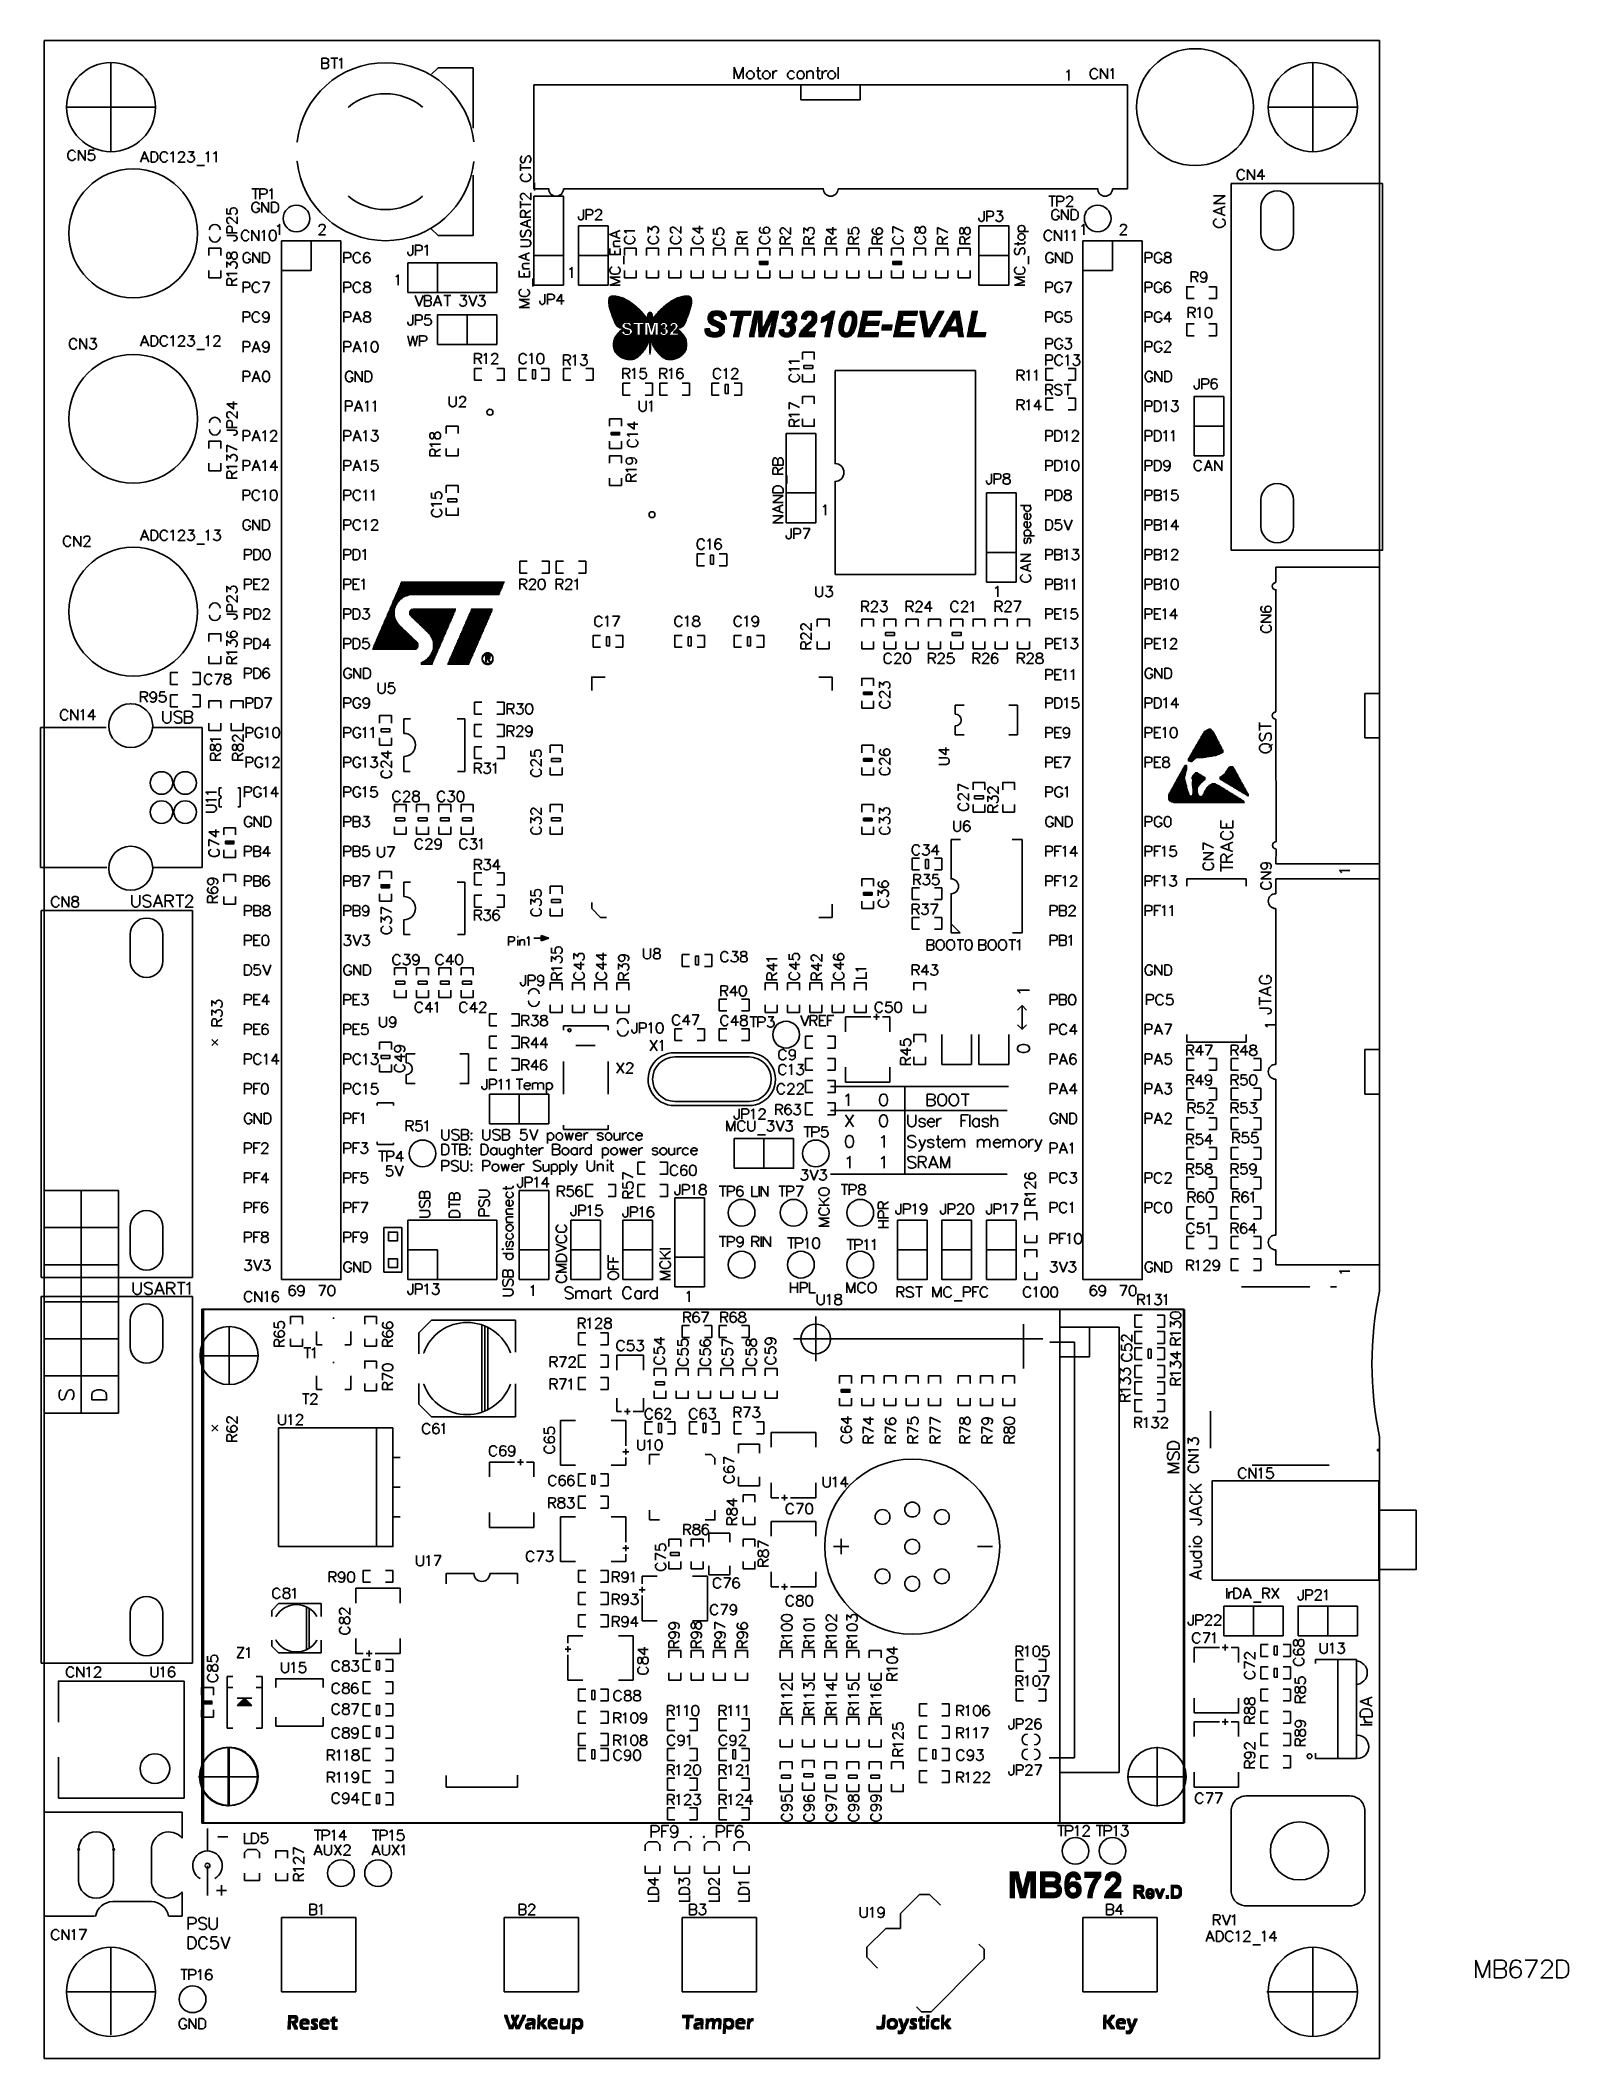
# Model space of a CAD drawing. Extents: x -0.24 to 4.91, y -0.23 to 6.58.
import ezdxf

# ---------------------------------------------------------------- set-up
doc = ezdxf.new("R2010")
doc.units = 0
doc.layers.get('0').update_dxf_attribs({"linetype": 'CONTINUOUS'})
doc.layers.add('mb672d', color=1, linetype='CONTINUOUS')

# ---------------------------------------------------------------- blocks, each defined once
blk = doc.blocks.new('D13')
blk.add_lwpolyline([(-0.015, -0.015), (0.015, -0.015), (0.015, 0.015), (-0.015, 0.015)], close=True)
blk = doc.blocks.new('D58')
blk.add_circle((0, 0), 0.0025)
blk = doc.blocks.new('D94')
blk.add_circle((0, 0), 0.003)
blk = doc.blocks.new('D99')
blk.add_lwpolyline([(-0.005, -0.015), (0.005, -0.015), (0.005, 0.015), (-0.005, 0.015)], close=True)
blk = doc.blocks.new('D100')
blk.add_lwpolyline([(-0.015, -0.005), (0.015, -0.005), (0.015, 0.005), (-0.015, 0.005)], close=True)

msp = doc.modelspace()

# ---------------------------------------------------------------- linework, layer by layer
at = {"layer": 'mb672d', "color": 5}
for points in [[(-0.225, 6.575), (4.275, 6.575)], [(-0.225, -0.225), (-0.225, 6.575)], [(4.275, 2.361), (4.275, 6.575)], [(0, 6.2), (0, 6.5)], [(0.71, 6.515), (0.71, 6.48)], [(0.71, 6.515), (0.725, 6.515), (0.73, 6.513), (0.732, 6.512), (0.733, 6.508), (0.733, 6.505), (0.732, 6.502), (0.73, 6.5), (0.725, 6.498)], [(0.71, 6.498), (0.725, 6.498), (0.73, 6.497), (0.732, 6.495), (0.733, 6.492), (0.733, 6.487), (0.732, 6.483), (0.73, 6.482), (0.725, 6.48), (0.71, 6.48)], [(0.741, 6.515), (0.764, 6.515)], [(0.753, 6.515), (0.753, 6.48)], [(0.769, 6.508), (0.772, 6.51), (0.777, 6.515), (0.777, 6.48)], [(1.08, 6.461), (1.102, 6.483), (1.22, 6.483)], [(1.22, 6.279), (1.22, 6.483)], [(2.1, 6.485), (2.1, 6.445)], [(2.1, 6.485), (2.115, 6.445)], [(2.13, 6.485), (2.115, 6.445)], [(2.13, 6.485), (2.13, 6.445)], [(2.151, 6.472), (2.148, 6.47), (2.144, 6.466), (2.142, 6.46), (2.142, 6.456), (2.144, 6.451), (2.148, 6.447), (2.151, 6.445), (2.157, 6.445), (2.161, 6.447), (2.165, 6.451), (2.167, 6.456), (2.167, 6.46), (2.165, 6.466), (2.161, 6.47), (2.157, 6.472), (2.151, 6.472)], [(2.175, 6.472), (2.189, 6.472)], [(2.181, 6.485), (2.181, 6.453), (2.183, 6.447), (2.187, 6.445), (2.191, 6.445)], [(2.206, 6.472), (2.202, 6.47), (2.198, 6.466), (2.196, 6.46), (2.196, 6.456), (2.198, 6.451), (2.202, 6.447), (2.206, 6.445), (2.212, 6.445), (2.215, 6.447), (2.219, 6.451), (2.221, 6.456), (2.221, 6.46), (2.219, 6.466), (2.215, 6.47), (2.212, 6.472), (2.206, 6.472)], [(2.23, 6.472), (2.23, 6.445)], [(2.23, 6.46), (2.232, 6.466), (2.236, 6.47), (2.239, 6.472), (2.245, 6.472)], [(2.303, 6.466), (2.299, 6.47), (2.295, 6.472), (2.29, 6.472), (2.286, 6.47), (2.282, 6.466), (2.28, 6.46), (2.28, 6.456), (2.282, 6.451), (2.286, 6.447), (2.29, 6.445), (2.295, 6.445), (2.299, 6.447), (2.303, 6.451)], [(2.321, 6.472), (2.317, 6.47), (2.313, 6.466), (2.312, 6.46), (2.312, 6.456), (2.313, 6.451), (2.317, 6.447), (2.321, 6.445), (2.327, 6.445), (2.331, 6.447), (2.334, 6.451), (2.336, 6.456), (2.336, 6.46), (2.334, 6.466), (2.331, 6.47), (2.327, 6.472), (2.321, 6.472)], [(2.345, 6.472), (2.345, 6.445)], [(2.345, 6.464), (2.351, 6.47), (2.355, 6.472), (2.36, 6.472), (2.364, 6.47), (2.366, 6.464), (2.366, 6.445)], [(2.377, 6.472), (2.39, 6.472)], [(2.382, 6.485), (2.382, 6.453), (2.384, 6.447), (2.388, 6.445), (2.392, 6.445)], [(2.397, 6.472), (2.397, 6.445)], [(2.397, 6.46), (2.399, 6.466), (2.403, 6.47), (2.407, 6.472), (2.413, 6.472)], [(2.426, 6.472), (2.422, 6.47), (2.418, 6.466), (2.416, 6.46), (2.416, 6.456), (2.418, 6.451), (2.422, 6.447), (2.426, 6.445), (2.432, 6.445), (2.435, 6.447), (2.439, 6.451), (2.441, 6.456), (2.441, 6.46), (2.439, 6.466), (2.435, 6.47), (2.432, 6.472), (2.426, 6.472)], [(2.45, 6.485), (2.45, 6.445)], [(3.22, 6.468), (3.223, 6.47), (3.228, 6.475), (3.228, 6.44)], [(3.325, 6.472), (3.323, 6.475), (3.32, 6.478), (3.317, 6.48), (3.31, 6.48), (3.307, 6.478), (3.303, 6.475), (3.302, 6.472), (3.3, 6.467), (3.3, 6.458), (3.302, 6.453), (3.303, 6.45), (3.307, 6.447), (3.31, 6.445), (3.317, 6.445), (3.32, 6.447), (3.323, 6.45), (3.325, 6.453)], [(3.335, 6.48), (3.335, 6.445)], [(3.335, 6.48), (3.358, 6.445)], [(3.358, 6.48), (3.358, 6.445)], [(3.368, 6.473), (3.371, 6.475), (3.376, 6.48), (3.376, 6.445)], [(4.05, 6.2), (4.05, 6.5)], [(1.425, 6.425), (2.325, 6.425)], [(1.425, 6.075), (1.425, 6.425)], [(2.325, 6.375), (2.325, 6.425)], [(2.325, 6.375), (2.525, 6.375), (2.525, 6.425)], [(2.325, 6.425), (2.525, 6.425), (3.425, 6.425)], [(3.425, 6.075), (3.425, 6.425)], [(-0.15, 6.35), (0.15, 6.35)], [(3.9, 6.35), (4.2, 6.35)], [(-0.12, 6.197), (-0.122, 6.2), (-0.125, 6.203), (-0.128, 6.205), (-0.135, 6.205), (-0.138, 6.203), (-0.142, 6.2), (-0.143, 6.197), (-0.145, 6.192), (-0.145, 6.183), (-0.143, 6.178), (-0.142, 6.175), (-0.138, 6.172), (-0.135, 6.17), (-0.128, 6.17), (-0.125, 6.172), (-0.122, 6.175), (-0.12, 6.178)], [(-0.11, 6.205), (-0.11, 6.17)], [(-0.11, 6.205), (-0.087, 6.17)], [(-0.087, 6.205), (-0.087, 6.17)], [(-0.057, 6.205), (-0.074, 6.205), (-0.076, 6.19), (-0.074, 6.192), (-0.069, 6.193), (-0.064, 6.193), (-0.059, 6.192), (-0.056, 6.188), (-0.054, 6.183), (-0.054, 6.18), (-0.056, 6.175), (-0.059, 6.172), (-0.064, 6.17), (-0.069, 6.17), (-0.074, 6.172), (-0.076, 6.173), (-0.077, 6.177)], [(0.127, 6.165), (0.113, 6.2), (0.1, 6.165)], [(0.135, 6.2), (0.135, 6.165)], [(0.135, 6.2), (0.146, 6.2), (0.151, 6.198), (0.155, 6.195), (0.156, 6.192), (0.158, 6.187), (0.158, 6.178), (0.156, 6.173), (0.155, 6.17), (0.151, 6.167), (0.146, 6.165), (0.135, 6.165)], [(0.191, 6.192), (0.189, 6.195), (0.186, 6.198), (0.183, 6.2), (0.176, 6.2), (0.173, 6.198), (0.169, 6.195), (0.168, 6.192), (0.166, 6.187), (0.166, 6.178), (0.168, 6.173), (0.169, 6.17), (0.173, 6.167), (0.176, 6.165), (0.183, 6.165), (0.186, 6.167), (0.189, 6.17), (0.191, 6.173)], [(0.201, 6.193), (0.204, 6.195), (0.209, 6.2), (0.209, 6.165)], [(0.228, 6.192), (0.228, 6.193), (0.23, 6.197), (0.231, 6.198), (0.235, 6.2), (0.241, 6.2), (0.245, 6.198), (0.246, 6.197), (0.248, 6.193), (0.248, 6.19), (0.246, 6.187), (0.243, 6.182), (0.226, 6.165), (0.25, 6.165)], [(0.261, 6.2), (0.279, 6.2), (0.269, 6.187), (0.274, 6.187), (0.278, 6.185), (0.279, 6.183), (0.281, 6.178), (0.281, 6.175), (0.279, 6.17), (0.276, 6.167), (0.271, 6.165), (0.266, 6.165), (0.261, 6.167), (0.259, 6.168), (0.258, 6.172)], [(0.32, 6.193), (0.323, 6.195), (0.328, 6.2), (0.328, 6.165)], [(0.346, 6.193), (0.349, 6.195), (0.354, 6.2), (0.354, 6.165)], [(0.105, 6.177), (0.122, 6.177)], [(0.289, 6.153), (0.315, 6.153)], [(1.102, 5.917), (1.22, 5.917), (1.22, 6.121)], [(1.385, 6.186), (1.382, 6.182), (1.38, 6.177), (1.38, 6.171), (1.382, 6.166), (1.385, 6.162), (1.388, 6.162), (1.392, 6.164), (1.393, 6.166), (1.395, 6.169), (1.398, 6.179), (1.4, 6.182), (1.402, 6.184), (1.405, 6.186), (1.41, 6.186), (1.413, 6.182), (1.415, 6.177), (1.415, 6.171), (1.413, 6.166), (1.41, 6.162)], [(1.38, 6.135), (1.38, 6.158)], [(1.38, 6.146), (1.415, 6.146)], [(1.388, 6.125), (1.385, 6.123), (1.382, 6.12), (1.38, 6.117), (1.38, 6.11), (1.382, 6.107), (1.385, 6.103), (1.388, 6.102), (1.393, 6.1), (1.402, 6.1), (1.407, 6.102), (1.41, 6.103), (1.413, 6.107), (1.415, 6.11), (1.415, 6.117), (1.413, 6.12), (1.41, 6.123), (1.407, 6.125)], [(3.82, 6.132), (3.818, 6.135), (3.815, 6.138), (3.812, 6.14), (3.805, 6.14), (3.802, 6.138), (3.798, 6.135), (3.797, 6.132), (3.795, 6.127), (3.795, 6.118), (3.797, 6.113), (3.798, 6.11), (3.802, 6.107), (3.805, 6.105), (3.812, 6.105), (3.815, 6.107), (3.818, 6.11), (3.82, 6.113)], [(3.83, 6.14), (3.83, 6.105)], [(3.83, 6.14), (3.853, 6.105)], [(3.853, 6.14), (3.853, 6.105)], [(3.879, 6.14), (3.863, 6.117), (3.888, 6.117)], [(3.879, 6.14), (3.879, 6.105)], [(0.475, 6.075), (0.498, 6.075)], [(0.487, 6.075), (0.487, 6.04)], [(0.502, 6.057), (0.517, 6.057), (0.522, 6.058), (0.524, 6.06), (0.526, 6.063), (0.526, 6.068), (0.524, 6.072), (0.522, 6.073), (0.517, 6.075), (0.502, 6.075), (0.502, 6.04)], [(0.534, 6.068), (0.537, 6.07), (0.542, 6.075), (0.542, 6.04)], [(1.388, 6.039), (1.387, 6.039), (1.383, 6.041), (1.382, 6.043), (1.38, 6.046), (1.38, 6.053), (1.382, 6.056), (1.383, 6.058), (1.387, 6.059), (1.39, 6.059), (1.393, 6.058), (1.398, 6.054), (1.415, 6.038), (1.415, 6.061)], [(1.425, 6.075), (1.475, 6.075)], [(1.427, 6.069), (1.427, 6.095)], [(1.525, 6.075), (2.4, 6.075)], [(2.45, 6.075), (3.325, 6.075)], [(3.375, 6.075), (3.425, 6.075)], [(3.775, 4.857), (3.775, 6.093)], [(3.775, 4.857), (4.285, 4.857), (4.285, 6.093)], [(3.775, 6.093), (4.285, 6.093)], [(0.39, 6.008), (0.39, 5.991), (0.405, 5.99), (0.403, 5.991), (0.402, 5.996), (0.402, 6.001), (0.403, 6.006), (0.407, 6.01), (0.412, 6.011), (0.415, 6.011), (0.42, 6.01), (0.423, 6.006), (0.425, 6.001), (0.425, 5.996), (0.423, 5.991), (0.422, 5.99), (0.418, 5.988)], [(0.5, 6.022), (0.498, 6.025), (0.495, 6.028), (0.492, 6.03), (0.485, 6.03), (0.482, 6.028), (0.478, 6.025), (0.477, 6.022), (0.475, 6.017), (0.475, 6.008), (0.477, 6.003), (0.478, 6), (0.482, 5.997), (0.485, 5.995), (0.492, 5.995), (0.495, 5.997), (0.498, 6), (0.5, 6.003), (0.5, 6.008)], [(0.492, 6.008), (0.5, 6.008)], [(0.508, 6.03), (0.508, 5.995)], [(0.508, 6.03), (0.531, 5.995)], [(0.531, 6.03), (0.531, 5.995)], [(0.541, 6.03), (0.541, 5.995)], [(0.541, 6.03), (0.553, 6.03), (0.558, 6.028), (0.561, 6.025), (0.563, 6.022), (0.564, 6.017), (0.564, 6.008), (0.563, 6.003), (0.561, 6), (0.558, 5.997), (0.553, 5.995), (0.541, 5.995)], [(1.38, 6.01), (1.38, 6.033)], [(1.38, 6.022), (1.415, 6.022)], [(1.38, 5.979), (1.38, 5.994), (1.382, 5.999), (1.383, 6.001), (1.387, 6.002), (1.39, 6.002), (1.393, 6.001), (1.395, 5.999), (1.397, 5.994), (1.397, 5.979)], [(1.397, 5.991), (1.415, 6.002)], [(1.425, 6.05), (1.525, 6.05)], [(1.425, 5.75), (1.425, 6.05)], [(1.525, 5.75), (1.525, 6.05)], [(1.592, 6.005), (1.592, 5.978), (1.59, 5.973), (1.588, 5.972), (1.585, 5.97), (1.582, 5.97), (1.578, 5.972), (1.577, 5.973), (1.575, 5.978), (1.575, 5.982)], [(1.601, 5.987), (1.616, 5.987), (1.621, 5.988), (1.622, 5.99), (1.624, 5.993), (1.624, 5.998), (1.622, 6.002), (1.621, 6.003), (1.616, 6.005), (1.601, 6.005), (1.601, 5.97)], [(1.633, 5.997), (1.633, 5.998), (1.635, 6.002), (1.637, 6.003), (1.64, 6.005), (1.647, 6.005), (1.65, 6.003), (1.652, 6.002), (1.653, 5.998), (1.653, 5.995), (1.652, 5.992), (1.648, 5.987), (1.632, 5.97), (1.655, 5.97)], [(2.942, 6), (2.942, 5.973), (2.94, 5.968), (2.938, 5.967), (2.935, 5.965), (2.932, 5.965), (2.928, 5.967), (2.927, 5.968), (2.925, 5.973), (2.925, 5.977)], [(2.951, 5.982), (2.966, 5.982), (2.971, 5.983), (2.972, 5.985), (2.974, 5.988), (2.974, 5.993), (2.972, 5.997), (2.971, 5.998), (2.966, 6), (2.951, 6), (2.951, 5.965)], [(2.985, 6), (3.003, 6), (2.993, 5.987), (2.998, 5.987), (3.002, 5.985), (3.003, 5.983), (3.005, 5.978), (3.005, 5.975), (3.003, 5.97), (3, 5.967), (2.995, 5.965), (2.99, 5.965), (2.985, 5.967), (2.983, 5.968), (2.982, 5.972)], [(3.16, 6.05), (3.183, 6.05)], [(3.195, 5.997), (3.193, 6), (3.19, 6.003), (3.187, 6.005), (3.18, 6.005), (3.177, 6.003), (3.173, 6), (3.172, 5.997), (3.17, 5.992), (3.17, 5.983), (3.172, 5.978), (3.173, 5.975), (3.177, 5.972), (3.18, 5.97), (3.187, 5.97), (3.19, 5.972), (3.193, 5.975), (3.195, 5.978), (3.195, 5.983)], [(3.172, 6.05), (3.172, 6.015)], [(3.187, 6.032), (3.202, 6.032), (3.207, 6.033), (3.209, 6.035), (3.211, 6.038), (3.211, 6.043), (3.209, 6.047), (3.207, 6.048), (3.202, 6.05), (3.187, 6.05), (3.187, 6.015)], [(3.203, 6.005), (3.203, 5.97)], [(3.203, 6.005), (3.226, 5.97)], [(3.22, 6.042), (3.22, 6.043), (3.222, 6.047), (3.224, 6.048), (3.227, 6.05), (3.234, 6.05), (3.237, 6.048), (3.239, 6.047), (3.24, 6.043), (3.24, 6.04), (3.239, 6.037), (3.235, 6.032), (3.219, 6.015), (3.242, 6.015)], [(3.226, 6.005), (3.226, 5.97)], [(3.236, 6.005), (3.236, 5.97)], [(3.236, 6.005), (3.248, 6.005), (3.253, 6.003), (3.256, 6), (3.258, 5.997), (3.259, 5.992), (3.259, 5.983), (3.258, 5.978), (3.256, 5.975), (3.253, 5.972), (3.248, 5.97), (3.236, 5.97)], [(3.715, 6.025), (3.755, 6.051)], [(3.715, 6.051), (3.755, 6.051)], [(3.715, 6.025), (3.755, 6.025)], [(3.755, 6.015), (3.715, 6), (3.755, 5.985)], [(3.742, 5.991), (3.742, 6.01)], [(3.875, 5.923), (3.875, 6.013)], [(3.985, 5.923), (3.985, 6.013)], [(0.398, 5.958), (0.397, 5.958), (0.393, 5.96), (0.392, 5.962), (0.39, 5.965), (0.39, 5.972), (0.392, 5.975), (0.393, 5.977), (0.397, 5.978), (0.4, 5.978), (0.403, 5.977), (0.408, 5.973), (0.425, 5.957), (0.425, 5.98)], [(0.408, 5.926), (0.408, 5.941), (0.407, 5.946), (0.405, 5.947), (0.402, 5.949), (0.397, 5.949), (0.393, 5.947), (0.392, 5.946), (0.39, 5.941), (0.39, 5.926), (0.425, 5.926)], [(0.39, 5.917), (0.417, 5.917), (0.422, 5.915), (0.423, 5.913), (0.425, 5.91), (0.425, 5.907), (0.423, 5.903), (0.422, 5.902), (0.417, 5.9), (0.413, 5.9)], [(0.465, 5.927), (0.463, 5.93), (0.46, 5.933), (0.457, 5.935), (0.45, 5.935), (0.447, 5.933), (0.443, 5.93), (0.442, 5.927), (0.44, 5.922), (0.44, 5.913), (0.442, 5.908), (0.443, 5.905), (0.447, 5.902), (0.45, 5.9), (0.457, 5.9), (0.46, 5.902), (0.463, 5.905), (0.465, 5.908)], [(0.475, 5.935), (0.475, 5.9)], [(0.475, 5.935), (0.498, 5.9)], [(0.498, 5.935), (0.498, 5.9)], [(0.508, 5.928), (0.511, 5.93), (0.516, 5.935), (0.516, 5.9)], [(0.543, 5.935), (0.538, 5.933), (0.535, 5.928), (0.533, 5.92), (0.533, 5.915), (0.535, 5.907), (0.538, 5.902), (0.543, 5.9), (0.547, 5.9), (0.552, 5.902), (0.555, 5.907), (0.557, 5.915), (0.557, 5.92), (0.555, 5.928), (0.552, 5.933), (0.547, 5.935), (0.543, 5.935)], [(0.56, 5.948), (0.563, 5.95), (0.568, 5.955), (0.568, 5.92)], [(0.702, 5.947), (0.702, 5.948), (0.703, 5.952), (0.705, 5.953), (0.708, 5.955), (0.715, 5.955), (0.718, 5.953), (0.72, 5.952), (0.722, 5.948), (0.722, 5.945), (0.72, 5.942), (0.717, 5.937), (0.7, 5.92), (0.723, 5.92)], [(1.079, 5.94), (1.102, 5.917)], [(1.38, 5.979), (1.415, 5.979)], [(1.415, 5.971), (1.38, 5.957), (1.415, 5.944)], [(1.385, 5.936), (1.382, 5.933), (1.38, 5.928), (1.38, 5.921), (1.382, 5.916), (1.385, 5.913), (1.388, 5.913), (1.392, 5.915), (1.393, 5.916), (1.395, 5.92), (1.398, 5.93), (1.4, 5.933), (1.402, 5.935), (1.405, 5.936), (1.41, 5.936), (1.413, 5.933), (1.415, 5.928), (1.415, 5.921), (1.413, 5.916), (1.41, 5.913)], [(1.403, 5.949), (1.403, 5.966)], [(1.575, 5.95), (1.675, 5.95)], [(1.575, 5.75), (1.575, 5.95)], [(1.675, 5.75), (1.675, 5.95)], [(1.716, 5.934), (1.681, 5.921), (1.716, 5.908)], [(1.704, 5.913), (1.704, 5.929)], [(1.737, 5.925), (1.735, 5.928), (1.73, 5.933), (1.765, 5.933)], [(1.81, 5.928), (1.81, 5.946), (1.823, 5.936), (1.823, 5.941), (1.825, 5.945), (1.827, 5.946), (1.832, 5.948), (1.835, 5.948), (1.84, 5.946), (1.843, 5.943), (1.845, 5.938), (1.845, 5.933), (1.843, 5.928), (1.842, 5.926), (1.838, 5.925)], [(1.893, 5.926), (1.892, 5.926), (1.888, 5.928), (1.887, 5.93), (1.885, 5.933), (1.885, 5.94), (1.887, 5.943), (1.888, 5.945), (1.892, 5.946), (1.895, 5.946), (1.898, 5.945), (1.903, 5.941), (1.92, 5.925), (1.92, 5.948)], [(1.96, 5.941), (1.983, 5.925), (1.983, 5.95)], [(1.96, 5.941), (1.995, 5.941)], [(2.03, 5.94), (2.03, 5.923), (2.045, 5.921), (2.043, 5.923), (2.042, 5.928), (2.042, 5.933), (2.043, 5.938), (2.047, 5.941), (2.052, 5.943), (2.055, 5.943), (2.06, 5.941), (2.063, 5.938), (2.065, 5.933), (2.065, 5.928), (2.063, 5.923), (2.062, 5.921), (2.058, 5.92)], [(2.117, 5.921), (2.115, 5.924), (2.11, 5.929), (2.145, 5.929)], [(2.19, 5.945), (2.187, 5.943), (2.185, 5.938), (2.185, 5.935), (2.187, 5.93), (2.192, 5.926), (2.2, 5.925), (2.208, 5.925), (2.215, 5.926), (2.218, 5.93), (2.22, 5.935), (2.22, 5.936), (2.218, 5.941), (2.215, 5.945), (2.21, 5.946), (2.208, 5.946), (2.203, 5.945), (2.2, 5.941), (2.198, 5.936), (2.198, 5.935), (2.2, 5.93), (2.203, 5.926), (2.208, 5.925)], [(2.263, 5.923), (2.262, 5.923), (2.258, 5.924), (2.257, 5.926), (2.255, 5.929), (2.255, 5.936), (2.257, 5.939), (2.258, 5.941), (2.262, 5.943), (2.265, 5.943), (2.268, 5.941), (2.273, 5.938), (2.29, 5.921), (2.29, 5.944)], [(2.335, 5.924), (2.335, 5.943), (2.348, 5.933), (2.348, 5.938), (2.35, 5.941), (2.352, 5.943), (2.357, 5.944), (2.36, 5.944), (2.365, 5.943), (2.368, 5.939), (2.37, 5.934), (2.37, 5.929), (2.368, 5.924), (2.367, 5.923), (2.363, 5.921)], [(2.41, 5.938), (2.433, 5.921), (2.433, 5.946)], [(2.41, 5.938), (2.445, 5.938)], [(2.485, 5.941), (2.485, 5.924), (2.5, 5.923), (2.498, 5.924), (2.497, 5.929), (2.497, 5.934), (2.498, 5.939), (2.502, 5.943), (2.507, 5.944), (2.51, 5.944), (2.515, 5.943), (2.518, 5.939), (2.52, 5.934), (2.52, 5.929), (2.518, 5.924), (2.517, 5.923), (2.513, 5.921)], [(2.57, 5.941), (2.567, 5.939), (2.565, 5.934), (2.565, 5.931), (2.567, 5.926), (2.572, 5.923), (2.58, 5.921), (2.588, 5.921), (2.595, 5.923), (2.598, 5.926), (2.6, 5.931), (2.6, 5.933), (2.598, 5.938), (2.595, 5.941), (2.59, 5.943), (2.588, 5.943), (2.583, 5.941), (2.58, 5.938), (2.578, 5.933), (2.578, 5.931), (2.58, 5.926), (2.583, 5.923), (2.588, 5.921)], [(2.635, 5.948), (2.67, 5.931)], [(2.635, 5.925), (2.635, 5.948)], [(2.71, 5.933), (2.712, 5.928), (2.715, 5.926), (2.718, 5.926), (2.722, 5.928), (2.723, 5.931), (2.725, 5.938), (2.727, 5.943), (2.73, 5.946), (2.733, 5.948), (2.738, 5.948), (2.742, 5.946), (2.743, 5.945), (2.745, 5.94), (2.745, 5.933), (2.743, 5.928), (2.742, 5.926), (2.738, 5.925), (2.733, 5.925), (2.73, 5.926), (2.727, 5.93), (2.725, 5.935), (2.723, 5.941), (2.722, 5.945), (2.718, 5.946), (2.715, 5.946), (2.712, 5.945), (2.71, 5.94), (2.71, 5.933)], [(2.785, 5.944), (2.82, 5.928)], [(2.785, 5.921), (2.785, 5.944)], [(2.86, 5.929), (2.862, 5.924), (2.865, 5.923), (2.868, 5.923), (2.872, 5.924), (2.873, 5.928), (2.875, 5.934), (2.877, 5.939), (2.88, 5.943), (2.883, 5.944), (2.888, 5.944), (2.892, 5.943), (2.893, 5.941), (2.895, 5.936), (2.895, 5.929), (2.893, 5.924), (2.892, 5.923), (2.888, 5.921), (2.883, 5.921), (2.88, 5.923), (2.877, 5.926), (2.875, 5.931), (2.873, 5.938), (2.872, 5.941), (2.868, 5.943), (2.865, 5.943), (2.862, 5.941), (2.86, 5.936), (2.86, 5.929)], [(2.925, 5.75), (2.925, 5.95), (3.025, 5.95)], [(3.025, 5.75), (3.025, 5.95)], [(3.062, 5.931), (3.058, 5.935), (3.057, 5.938), (3.057, 5.943), (3.058, 5.946), (3.062, 5.95), (3.067, 5.951), (3.07, 5.951), (3.075, 5.95), (3.078, 5.946), (3.08, 5.943), (3.08, 5.938), (3.078, 5.935), (3.075, 5.931)], [(3.057, 5.931), (3.092, 5.931)], [(3.057, 5.91), (3.058, 5.907), (3.062, 5.904), (3.067, 5.902), (3.07, 5.902), (3.075, 5.904), (3.078, 5.907), (3.08, 5.91), (3.08, 5.915), (3.078, 5.919), (3.075, 5.922), (3.07, 5.924), (3.067, 5.924), (3.062, 5.922), (3.058, 5.919), (3.057, 5.915), (3.057, 5.91)], [(3.17, 5.927), (3.168, 5.93), (3.165, 5.933), (3.162, 5.935), (3.155, 5.935), (3.152, 5.933), (3.148, 5.93), (3.147, 5.927), (3.145, 5.922), (3.145, 5.913), (3.147, 5.908), (3.148, 5.905), (3.152, 5.902), (3.155, 5.9), (3.162, 5.9), (3.165, 5.902), (3.168, 5.905), (3.17, 5.908)], [(3.18, 5.935), (3.18, 5.9)], [(3.18, 5.935), (3.203, 5.9)], [(3.187, 5.983), (3.195, 5.983)], [(3.203, 5.935), (3.203, 5.9)], [(3.213, 5.928), (3.216, 5.93), (3.221, 5.935), (3.221, 5.9)], [(3.238, 5.928), (3.242, 5.93), (3.247, 5.935), (3.247, 5.9)], [(3.27, 5.948), (3.273, 5.95), (3.278, 5.955), (3.278, 5.92)], [(3.402, 5.947), (3.402, 5.948), (3.403, 5.952), (3.405, 5.953), (3.408, 5.955), (3.415, 5.955), (3.418, 5.953), (3.42, 5.952), (3.422, 5.948), (3.422, 5.945), (3.42, 5.942), (3.417, 5.937), (3.4, 5.92), (3.423, 5.92)], [(3.725, 5.974), (3.721, 5.972), (3.717, 5.968), (3.715, 5.964), (3.715, 5.956), (3.717, 5.953), (3.721, 5.949), (3.725, 5.947), (3.73, 5.945), (3.74, 5.945), (3.745, 5.947), (3.749, 5.949), (3.753, 5.953), (3.755, 5.956), (3.755, 5.964), (3.753, 5.968), (3.749, 5.972), (3.745, 5.974)], [(0.33, 5.85), (0.33, 5.875), (0.37, 5.875)], [(0.37, 5.85), (0.37, 5.875)], [(0.39, 5.846), (0.392, 5.841), (0.395, 5.84), (0.398, 5.84), (0.402, 5.841), (0.403, 5.845), (0.405, 5.851), (0.407, 5.856), (0.41, 5.86), (0.413, 5.861), (0.418, 5.861), (0.422, 5.86), (0.423, 5.858), (0.425, 5.853), (0.425, 5.846), (0.423, 5.841), (0.422, 5.84), (0.418, 5.838), (0.413, 5.838), (0.41, 5.84), (0.407, 5.843), (0.405, 5.848), (0.403, 5.855), (0.402, 5.858), (0.398, 5.86), (0.395, 5.86), (0.392, 5.858), (0.39, 5.853), (0.39, 5.846)], [(0.47, 5.852), (0.468, 5.855), (0.465, 5.858), (0.462, 5.86), (0.455, 5.86), (0.452, 5.858), (0.448, 5.855), (0.447, 5.852), (0.445, 5.847), (0.445, 5.838), (0.447, 5.833), (0.448, 5.83), (0.452, 5.827), (0.455, 5.825), (0.462, 5.825), (0.465, 5.827), (0.468, 5.83), (0.47, 5.833), (0.47, 5.838)], [(0.478, 5.86), (0.478, 5.825)], [(0.478, 5.86), (0.501, 5.825)], [(0.501, 5.86), (0.501, 5.825)], [(0.511, 5.86), (0.511, 5.825)], [(0.511, 5.86), (0.523, 5.86), (0.528, 5.858), (0.531, 5.855), (0.533, 5.852), (0.534, 5.847), (0.534, 5.838), (0.533, 5.833), (0.531, 5.83), (0.528, 5.827), (0.523, 5.825), (0.511, 5.825)], [(0.575, 5.9), (0.775, 5.9)], [(0.575, 2.4), (0.575, 5.9)], [(0.575, 2.4), (0.775, 2.4), (0.775, 5.9)], [(0.675, 5.8), (0.675, 5.9)], [(0.785, 5.842), (0.8, 5.842), (0.805, 5.843), (0.807, 5.845), (0.808, 5.848), (0.808, 5.853), (0.807, 5.857), (0.805, 5.858), (0.8, 5.86), (0.785, 5.86), (0.785, 5.825)], [(0.841, 5.852), (0.839, 5.855), (0.836, 5.858), (0.833, 5.86), (0.826, 5.86), (0.823, 5.858), (0.819, 5.855), (0.818, 5.852), (0.816, 5.847), (0.816, 5.838), (0.818, 5.833), (0.819, 5.83), (0.823, 5.827), (0.826, 5.825), (0.833, 5.825), (0.836, 5.827), (0.839, 5.83), (0.841, 5.833)], [(0.871, 5.855), (0.869, 5.858), (0.864, 5.86), (0.861, 5.86), (0.856, 5.858), (0.853, 5.853), (0.851, 5.845), (0.851, 5.837), (0.853, 5.83), (0.856, 5.827), (0.861, 5.825), (0.863, 5.825), (0.868, 5.827), (0.871, 5.83), (0.873, 5.835), (0.873, 5.837), (0.871, 5.842), (0.868, 5.845), (0.863, 5.847), (0.861, 5.847), (0.856, 5.845), (0.853, 5.842), (0.851, 5.837)], [(1.017, 5.885), (1.017, 5.858), (1.015, 5.853), (1.013, 5.852), (1.01, 5.85), (1.007, 5.85), (1.003, 5.852), (1.002, 5.853), (1, 5.858), (1, 5.862)], [(1.026, 5.867), (1.041, 5.867), (1.046, 5.868), (1.047, 5.87), (1.049, 5.873), (1.049, 5.878), (1.047, 5.882), (1.046, 5.883), (1.041, 5.885), (1.026, 5.885), (1.026, 5.85)], [(1.057, 5.878), (1.06, 5.88), (1.065, 5.885), (1.065, 5.85)], [(1.41, 5.859), (1.375, 5.846), (1.41, 5.833)], [(1.38, 5.88), (1.405, 5.88), (1.41, 5.882), (1.413, 5.885), (1.415, 5.89), (1.415, 5.893), (1.413, 5.898), (1.41, 5.902), (1.405, 5.903), (1.38, 5.903)], [(1.398, 5.838), (1.398, 5.854)], [(1.425, 5.85), (1.525, 5.85)], [(1.575, 5.85), (1.675, 5.85)], [(1.681, 5.874), (1.681, 5.853), (1.716, 5.853), (1.716, 5.874)], [(1.699, 5.88), (1.694, 5.885), (1.693, 5.888), (1.693, 5.893), (1.694, 5.897), (1.699, 5.898), (1.716, 5.898)], [(1.693, 5.88), (1.716, 5.88)], [(1.698, 5.853), (1.698, 5.866)], [(1.738, 5.915), (1.735, 5.913), (1.732, 5.91), (1.73, 5.907), (1.73, 5.9), (1.732, 5.897), (1.735, 5.893), (1.738, 5.892), (1.743, 5.89), (1.752, 5.89), (1.757, 5.892), (1.76, 5.893), (1.763, 5.897), (1.765, 5.9), (1.765, 5.907), (1.763, 5.91), (1.76, 5.913), (1.757, 5.915)], [(1.73, 5.875), (1.77, 5.875)], [(1.73, 5.85), (1.73, 5.875)], [(1.77, 5.85), (1.77, 5.875)], [(1.805, 5.85), (1.805, 5.875), (1.845, 5.875)], [(1.818, 5.915), (1.815, 5.913), (1.812, 5.91), (1.81, 5.907), (1.81, 5.9), (1.812, 5.897), (1.815, 5.893), (1.818, 5.892), (1.823, 5.89), (1.832, 5.89), (1.837, 5.892), (1.84, 5.893), (1.843, 5.897), (1.845, 5.9), (1.845, 5.907), (1.843, 5.91), (1.84, 5.913), (1.837, 5.915)], [(1.845, 5.85), (1.845, 5.875)], [(1.88, 5.85), (1.88, 5.875), (1.92, 5.875)], [(1.893, 5.915), (1.89, 5.913), (1.887, 5.91), (1.885, 5.907), (1.885, 5.9), (1.887, 5.897), (1.89, 5.893), (1.893, 5.892), (1.898, 5.89), (1.907, 5.89), (1.912, 5.892), (1.915, 5.893), (1.918, 5.897), (1.92, 5.9), (1.92, 5.907), (1.918, 5.91), (1.915, 5.913), (1.912, 5.915)], [(1.92, 5.85), (1.92, 5.875)], [(1.955, 5.85), (1.955, 5.875), (1.995, 5.875)], [(1.968, 5.915), (1.965, 5.913), (1.962, 5.91), (1.96, 5.907), (1.96, 5.9), (1.962, 5.897), (1.965, 5.893), (1.968, 5.892), (1.973, 5.89), (1.982, 5.89), (1.987, 5.892), (1.99, 5.893), (1.993, 5.897), (1.995, 5.9), (1.995, 5.907), (1.993, 5.91), (1.99, 5.913), (1.987, 5.915)], [(1.995, 5.85), (1.995, 5.875)], [(2.038, 5.91), (2.035, 5.908), (2.032, 5.905), (2.03, 5.902), (2.03, 5.895), (2.032, 5.892), (2.035, 5.888), (2.038, 5.887), (2.043, 5.885), (2.052, 5.885), (2.057, 5.887), (2.06, 5.888), (2.063, 5.892), (2.065, 5.895), (2.065, 5.902), (2.063, 5.905), (2.06, 5.908), (2.057, 5.91)], [(2.03, 5.875), (2.07, 5.875)], [(2.03, 5.85), (2.03, 5.875)], [(2.07, 5.85), (2.07, 5.875)], [(2.105, 5.85), (2.105, 5.875), (2.145, 5.875)], [(2.11, 5.89), (2.11, 5.905), (2.112, 5.91), (2.113, 5.912), (2.117, 5.913), (2.12, 5.913), (2.123, 5.912), (2.125, 5.91), (2.127, 5.905), (2.127, 5.89)], [(2.11, 5.89), (2.145, 5.89)], [(2.127, 5.902), (2.145, 5.913)], [(2.145, 5.85), (2.145, 5.875)], [(2.18, 5.875), (2.22, 5.875)], [(2.18, 5.85), (2.18, 5.875)], [(2.193, 5.915), (2.19, 5.913), (2.187, 5.91), (2.185, 5.907), (2.185, 5.9), (2.187, 5.897), (2.19, 5.893), (2.193, 5.892), (2.198, 5.89), (2.207, 5.89), (2.212, 5.892), (2.215, 5.893), (2.218, 5.897), (2.22, 5.9), (2.22, 5.907), (2.218, 5.91), (2.215, 5.913), (2.212, 5.915)], [(2.22, 5.85), (2.22, 5.875)], [(2.255, 5.89), (2.255, 5.905), (2.257, 5.91), (2.258, 5.912), (2.262, 5.913), (2.265, 5.913), (2.268, 5.912), (2.27, 5.91), (2.272, 5.905), (2.272, 5.89)], [(2.255, 5.89), (2.29, 5.89)], [(2.255, 5.875), (2.295, 5.875)], [(2.255, 5.85), (2.255, 5.875)], [(2.272, 5.902), (2.29, 5.913)], [(2.295, 5.85), (2.295, 5.875)], [(2.33, 5.85), (2.33, 5.875), (2.37, 5.875)], [(2.335, 5.89), (2.335, 5.905), (2.337, 5.91), (2.338, 5.912), (2.342, 5.913), (2.345, 5.913), (2.348, 5.912), (2.35, 5.91), (2.352, 5.905), (2.352, 5.89)], [(2.335, 5.89), (2.37, 5.89)], [(2.352, 5.902), (2.37, 5.913)], [(2.37, 5.85), (2.37, 5.875)], [(2.405, 5.85), (2.405, 5.875), (2.445, 5.875)], [(2.41, 5.89), (2.41, 5.905), (2.412, 5.91), (2.413, 5.912), (2.417, 5.913), (2.42, 5.913), (2.423, 5.912), (2.425, 5.91), (2.427, 5.905), (2.427, 5.89)], [(2.41, 5.89), (2.445, 5.89)], [(2.427, 5.902), (2.445, 5.913)], [(2.445, 5.85), (2.445, 5.875)], [(2.48, 5.85), (2.48, 5.875), (2.52, 5.875)], [(2.485, 5.89), (2.485, 5.905), (2.487, 5.91), (2.488, 5.912), (2.492, 5.913), (2.495, 5.913), (2.498, 5.912), (2.5, 5.91), (2.502, 5.905), (2.502, 5.89)], [(2.485, 5.89), (2.52, 5.89)], [(2.502, 5.902), (2.52, 5.913)], [(2.52, 5.85), (2.52, 5.875)], [(2.555, 5.85), (2.555, 5.875), (2.595, 5.875)], [(2.565, 5.89), (2.565, 5.905), (2.567, 5.91), (2.568, 5.912), (2.572, 5.913), (2.575, 5.913), (2.578, 5.912), (2.58, 5.91), (2.582, 5.905), (2.582, 5.89)], [(2.565, 5.89), (2.6, 5.89)], [(2.582, 5.902), (2.6, 5.913)], [(2.595, 5.85), (2.595, 5.875)], [(2.63, 5.875), (2.67, 5.875)], [(2.63, 5.85), (2.63, 5.875)], [(2.643, 5.915), (2.64, 5.913), (2.637, 5.91), (2.635, 5.907), (2.635, 5.9), (2.637, 5.897), (2.64, 5.893), (2.643, 5.892), (2.648, 5.89), (2.657, 5.89), (2.662, 5.892), (2.665, 5.893), (2.668, 5.897), (2.67, 5.9), (2.67, 5.907), (2.668, 5.91), (2.665, 5.913), (2.662, 5.915)], [(2.67, 5.85), (2.67, 5.875)], [(2.705, 5.85), (2.705, 5.875), (2.745, 5.875)], [(2.718, 5.915), (2.715, 5.913), (2.712, 5.91), (2.71, 5.907), (2.71, 5.9), (2.712, 5.897), (2.715, 5.893), (2.718, 5.892), (2.723, 5.89), (2.732, 5.89), (2.737, 5.892), (2.74, 5.893), (2.743, 5.897), (2.745, 5.9), (2.745, 5.907), (2.743, 5.91), (2.74, 5.913), (2.737, 5.915)], [(2.745, 5.85), (2.745, 5.875)], [(2.78, 5.85), (2.78, 5.875), (2.82, 5.875)], [(2.785, 5.89), (2.785, 5.905), (2.787, 5.91), (2.788, 5.912), (2.792, 5.913), (2.795, 5.913), (2.798, 5.912), (2.8, 5.91), (2.802, 5.905), (2.802, 5.89)], [(2.785, 5.89), (2.82, 5.89)], [(2.802, 5.902), (2.82, 5.913)], [(2.82, 5.85), (2.82, 5.875)], [(2.855, 5.85), (2.855, 5.875), (2.895, 5.875)], [(2.86, 5.89), (2.86, 5.905), (2.862, 5.91), (2.863, 5.912), (2.867, 5.913), (2.87, 5.913), (2.873, 5.912), (2.875, 5.91), (2.877, 5.905), (2.877, 5.89)], [(2.86, 5.89), (2.895, 5.89)], [(2.877, 5.902), (2.895, 5.913)], [(2.895, 5.85), (2.895, 5.875)], [(2.925, 5.85), (3.025, 5.85)], [(3.045, 5.889), (3.073, 5.889), (3.078, 5.89), (3.08, 5.894), (3.08, 5.897)], [(3.05, 5.876), (3.047, 5.873), (3.045, 5.868), (3.045, 5.861), (3.047, 5.856), (3.05, 5.853), (3.053, 5.853), (3.057, 5.854), (3.058, 5.856), (3.06, 5.859), (3.063, 5.869), (3.065, 5.873), (3.067, 5.874), (3.07, 5.876), (3.075, 5.876), (3.078, 5.873), (3.08, 5.868), (3.08, 5.861), (3.078, 5.856), (3.075, 5.853)], [(3.057, 5.884), (3.057, 5.895)], [(3.175, 5.852), (3.173, 5.855), (3.17, 5.858), (3.167, 5.86), (3.16, 5.86), (3.157, 5.858), (3.153, 5.855), (3.152, 5.852), (3.15, 5.847), (3.15, 5.838), (3.152, 5.833), (3.153, 5.83), (3.157, 5.827), (3.16, 5.825), (3.167, 5.825), (3.17, 5.827), (3.173, 5.83), (3.175, 5.833), (3.175, 5.838)], [(3.183, 5.86), (3.183, 5.825)], [(3.183, 5.86), (3.206, 5.825)], [(3.206, 5.86), (3.206, 5.825)], [(3.216, 5.86), (3.216, 5.825)], [(3.216, 5.86), (3.228, 5.86), (3.233, 5.858), (3.236, 5.855), (3.238, 5.852), (3.239, 5.847), (3.239, 5.838), (3.238, 5.833), (3.236, 5.83), (3.233, 5.827), (3.228, 5.825), (3.216, 5.825)], [(3.275, 5.9), (3.475, 5.9)], [(3.275, 2.4), (3.275, 5.9)], [(3.275, 2.4), (3.475, 2.4), (3.475, 5.9)], [(3.375, 5.8), (3.375, 5.9)], [(3.485, 5.842), (3.5, 5.842), (3.505, 5.843), (3.507, 5.845), (3.508, 5.848), (3.508, 5.853), (3.507, 5.857), (3.505, 5.858), (3.5, 5.86), (3.485, 5.86), (3.485, 5.825)], [(3.541, 5.852), (3.539, 5.855), (3.536, 5.858), (3.533, 5.86), (3.526, 5.86), (3.523, 5.858), (3.519, 5.855), (3.518, 5.852), (3.516, 5.847), (3.516, 5.838), (3.518, 5.833), (3.519, 5.83), (3.523, 5.827), (3.526, 5.825), (3.533, 5.825), (3.536, 5.827), (3.539, 5.83), (3.541, 5.833), (3.541, 5.838)], [(3.557, 5.86), (3.552, 5.858), (3.551, 5.855), (3.551, 5.852), (3.552, 5.848), (3.556, 5.847), (3.562, 5.845), (3.567, 5.843), (3.571, 5.84), (3.572, 5.837), (3.572, 5.832), (3.571, 5.828), (3.569, 5.827), (3.564, 5.825), (3.557, 5.825), (3.552, 5.827), (3.551, 5.828), (3.549, 5.832), (3.549, 5.837), (3.551, 5.84), (3.554, 5.843), (3.559, 5.845), (3.566, 5.847), (3.569, 5.848), (3.571, 5.852), (3.571, 5.855), (3.569, 5.858), (3.564, 5.86), (3.557, 5.86)], [(0.33, 5.775), (0.33, 5.8)], [(0.37, 5.775), (0.37, 5.8)], [(0.39, 5.81), (0.39, 5.828), (0.403, 5.818), (0.403, 5.823), (0.405, 5.827), (0.407, 5.828), (0.412, 5.83), (0.415, 5.83), (0.42, 5.828), (0.423, 5.825), (0.425, 5.82), (0.425, 5.815), (0.423, 5.81), (0.422, 5.808), (0.418, 5.807)], [(0.397, 5.781), (0.395, 5.784), (0.39, 5.789), (0.425, 5.789)], [(0.462, 5.838), (0.47, 5.838)], [(0.575, 5.8), (0.675, 5.8)], [(0.96, 5.778), (0.963, 5.78), (0.968, 5.785), (0.968, 5.75)], [(1, 5.725), (1.3, 5.725), (1.3, 5.825)], [(1, 5.825), (1.3, 5.825)], [(1, 5.725), (1, 5.825)], [(1.1, 5.725), (1.1, 5.825)], [(1.375, 5.799), (1.375, 5.778), (1.41, 5.778), (1.41, 5.799)], [(1.393, 5.805), (1.388, 5.81), (1.387, 5.813), (1.387, 5.818), (1.388, 5.822), (1.393, 5.823), (1.41, 5.823)], [(1.387, 5.805), (1.41, 5.805)], [(1.392, 5.778), (1.392, 5.791)], [(1.545, 5.803), (1.548, 5.805), (1.553, 5.81), (1.553, 5.775)], [(1.689, 5.812), (1.686, 5.81), (1.683, 5.807), (1.681, 5.803), (1.681, 5.797), (1.683, 5.793), (1.686, 5.79), (1.689, 5.788), (1.694, 5.787), (1.703, 5.787), (1.708, 5.788), (1.711, 5.79), (1.714, 5.793), (1.716, 5.797), (1.716, 5.803), (1.714, 5.807), (1.711, 5.81), (1.708, 5.812)], [(1.728, 5.821), (1.728, 5.848)], [(1.73, 5.775), (1.73, 5.8)], [(1.73, 5.775), (1.77, 5.775), (1.77, 5.8)], [(1.805, 5.775), (1.805, 5.8)], [(1.845, 5.775), (1.845, 5.8)], [(1.88, 5.775), (1.88, 5.8)], [(1.92, 5.775), (1.92, 5.8)], [(1.955, 5.775), (1.955, 5.8)], [(1.995, 5.775), (1.995, 5.8)], [(2.03, 5.775), (2.03, 5.8)], [(2.03, 5.775), (2.07, 5.775), (2.07, 5.8)], [(2.105, 5.775), (2.105, 5.8)], [(2.145, 5.775), (2.145, 5.8)], [(2.18, 5.775), (2.18, 5.8)], [(2.18, 5.775), (2.22, 5.775), (2.22, 5.8)], [(2.185, 5.82), (2.185, 5.83), (2.214, 5.83), (2.214, 5.82), (2.185, 5.82)], [(2.186, 5.821), (2.186, 5.829), (2.214, 5.829), (2.214, 5.821), (2.186, 5.821)], [(2.187, 5.822), (2.187, 5.828), (2.213, 5.828), (2.213, 5.822), (2.187, 5.822)], [(2.188, 5.823), (2.188, 5.827), (2.212, 5.827), (2.212, 5.823), (2.188, 5.823)], [(2.189, 5.824), (2.189, 5.826), (2.211, 5.826), (2.211, 5.824), (2.189, 5.824)], [(2.19, 5.825), (2.19, 5.825), (2.21, 5.825), (2.21, 5.825), (2.19, 5.825)], [(2.191, 5.825), (2.21, 5.826)], [(2.255, 5.775), (2.255, 5.8)], [(2.255, 5.775), (2.295, 5.775), (2.295, 5.8)], [(2.33, 5.775), (2.33, 5.8)], [(2.37, 5.775), (2.37, 5.8)], [(2.405, 5.775), (2.405, 5.8)], [(2.445, 5.775), (2.445, 5.8)], [(2.48, 5.775), (2.48, 5.8)], [(2.52, 5.775), (2.52, 5.8)], [(2.555, 5.775), (2.555, 5.8)], [(2.595, 5.775), (2.595, 5.8)], [(2.63, 5.775), (2.63, 5.8)], [(2.63, 5.775), (2.67, 5.775), (2.67, 5.8)], [(2.635, 5.82), (2.635, 5.83), (2.664, 5.83), (2.664, 5.82), (2.635, 5.82)], [(2.636, 5.821), (2.636, 5.829), (2.664, 5.829), (2.664, 5.821), (2.636, 5.821)], [(2.637, 5.822), (2.637, 5.828), (2.663, 5.828), (2.663, 5.822), (2.637, 5.822)], [(2.638, 5.823), (2.638, 5.827), (2.662, 5.827), (2.662, 5.823), (2.638, 5.823)], [(2.639, 5.824), (2.639, 5.826), (2.661, 5.826), (2.661, 5.824), (2.639, 5.824)], [(2.64, 5.825), (2.64, 5.825), (2.66, 5.825), (2.66, 5.825), (2.64, 5.825)], [(2.641, 5.825), (2.659, 5.826)], [(2.705, 5.775), (2.705, 5.8)], [(2.745, 5.775), (2.745, 5.8)], [(2.78, 5.775), (2.78, 5.8)], [(2.82, 5.775), (2.82, 5.8)], [(2.855, 5.775), (2.855, 5.8)], [(2.895, 5.775), (2.895, 5.8)], [(3.053, 5.812), (3.05, 5.81), (3.047, 5.807), (3.045, 5.803), (3.045, 5.797), (3.047, 5.793), (3.05, 5.79), (3.053, 5.788), (3.058, 5.787), (3.067, 5.787), (3.072, 5.788), (3.075, 5.79), (3.078, 5.793), (3.08, 5.797), (3.08, 5.803), (3.078, 5.807), (3.075, 5.81), (3.072, 5.812)], [(3.092, 5.821), (3.092, 5.848)], [(3.167, 5.838), (3.175, 5.838)], [(3.275, 5.8), (3.375, 5.8)], [(3.533, 5.838), (3.541, 5.838)], [(3.64, 5.795), (3.64, 5.76)], [(3.64, 5.795), (3.655, 5.795), (3.66, 5.793), (3.662, 5.792), (3.663, 5.788), (3.663, 5.785), (3.662, 5.782), (3.66, 5.78), (3.655, 5.778), (3.64, 5.778)], [(3.693, 5.783), (3.691, 5.778), (3.688, 5.775), (3.683, 5.773), (3.681, 5.773), (3.676, 5.775), (3.673, 5.778), (3.671, 5.783), (3.671, 5.785), (3.673, 5.79), (3.676, 5.793), (3.681, 5.795), (3.683, 5.795), (3.688, 5.793), (3.691, 5.79), (3.693, 5.783), (3.693, 5.775), (3.691, 5.767), (3.688, 5.762), (3.683, 5.76), (3.679, 5.76), (3.674, 5.762), (3.673, 5.765)], [(0.33, 5.775), (0.37, 5.775)], [(0.39, 5.75), (0.39, 5.765), (0.392, 5.77), (0.393, 5.772), (0.397, 5.773), (0.4, 5.773), (0.403, 5.772), (0.405, 5.77), (0.407, 5.765), (0.407, 5.75)], [(0.39, 5.75), (0.425, 5.75)], [(0.407, 5.762), (0.425, 5.773)], [(0.445, 5.742), (0.46, 5.742), (0.465, 5.743), (0.467, 5.745), (0.468, 5.748), (0.468, 5.753), (0.467, 5.757), (0.465, 5.758), (0.46, 5.76), (0.445, 5.76), (0.445, 5.725)], [(0.501, 5.752), (0.499, 5.755), (0.496, 5.758), (0.493, 5.76), (0.486, 5.76), (0.483, 5.758), (0.479, 5.755), (0.478, 5.752), (0.476, 5.747), (0.476, 5.738), (0.478, 5.733), (0.479, 5.73), (0.483, 5.727), (0.486, 5.725), (0.493, 5.725), (0.496, 5.727), (0.499, 5.73), (0.501, 5.733)], [(0.511, 5.76), (0.534, 5.76)], [(0.534, 5.76), (0.518, 5.725)], [(0.785, 5.742), (0.8, 5.742), (0.805, 5.743), (0.807, 5.745), (0.808, 5.748), (0.808, 5.753), (0.807, 5.757), (0.805, 5.758), (0.8, 5.76), (0.785, 5.76), (0.785, 5.725)], [(0.841, 5.752), (0.839, 5.755), (0.836, 5.758), (0.833, 5.76), (0.826, 5.76), (0.823, 5.758), (0.819, 5.755), (0.818, 5.752), (0.816, 5.747), (0.816, 5.738), (0.818, 5.733), (0.819, 5.73), (0.823, 5.727), (0.826, 5.725), (0.833, 5.725), (0.836, 5.727), (0.839, 5.73), (0.841, 5.733)], [(0.859, 5.76), (0.854, 5.758), (0.853, 5.755), (0.853, 5.752), (0.854, 5.748), (0.858, 5.747), (0.864, 5.745), (0.869, 5.743), (0.873, 5.74), (0.874, 5.737), (0.874, 5.732), (0.873, 5.728), (0.871, 5.727), (0.866, 5.725), (0.859, 5.725), (0.854, 5.727), (0.853, 5.728), (0.851, 5.732), (0.851, 5.737), (0.853, 5.74), (0.856, 5.743), (0.861, 5.745), (0.868, 5.747), (0.871, 5.748), (0.873, 5.752), (0.873, 5.755), (0.871, 5.758), (0.866, 5.76), (0.859, 5.76)], [(1.025, 5.715), (1.038, 5.68)], [(1.052, 5.715), (1.038, 5.68)], [(1.056, 5.715), (1.056, 5.68)], [(1.056, 5.715), (1.071, 5.715), (1.076, 5.713), (1.078, 5.712), (1.079, 5.708), (1.079, 5.705), (1.078, 5.702), (1.076, 5.7), (1.071, 5.698)], [(1.114, 5.68), (1.101, 5.715), (1.087, 5.68)], [(1.122, 5.715), (1.145, 5.715)], [(1.134, 5.715), (1.134, 5.68)], [(1.178, 5.715), (1.197, 5.715), (1.187, 5.702), (1.192, 5.702), (1.195, 5.7), (1.197, 5.698), (1.198, 5.693), (1.198, 5.69), (1.197, 5.685), (1.193, 5.682), (1.188, 5.68), (1.183, 5.68), (1.178, 5.682), (1.177, 5.683), (1.175, 5.687)], [(1.206, 5.715), (1.219, 5.68)], [(1.233, 5.715), (1.219, 5.68)], [(1.241, 5.715), (1.259, 5.715), (1.249, 5.702), (1.254, 5.702), (1.257, 5.7), (1.259, 5.698), (1.261, 5.693), (1.261, 5.69), (1.259, 5.685), (1.256, 5.682), (1.251, 5.68), (1.246, 5.68), (1.241, 5.682), (1.239, 5.683), (1.237, 5.687)], [(1.383, 5.737), (1.38, 5.735), (1.377, 5.732), (1.375, 5.728), (1.375, 5.722), (1.377, 5.718), (1.38, 5.715), (1.383, 5.713), (1.388, 5.712), (1.397, 5.712), (1.402, 5.713), (1.405, 5.715), (1.408, 5.718), (1.41, 5.722), (1.41, 5.728), (1.408, 5.732), (1.405, 5.735), (1.402, 5.737)], [(1.422, 5.746), (1.422, 5.773)], [(1.425, 5.75), (1.525, 5.75)], [(1.462, 5.72), (1.462, 5.693), (1.46, 5.688), (1.458, 5.687), (1.455, 5.685), (1.452, 5.685), (1.448, 5.687), (1.447, 5.688), (1.445, 5.693), (1.445, 5.697)], [(1.471, 5.702), (1.486, 5.702), (1.491, 5.703), (1.492, 5.705), (1.494, 5.708), (1.494, 5.713), (1.492, 5.717), (1.491, 5.718), (1.486, 5.72), (1.471, 5.72), (1.471, 5.685)], [(1.518, 5.72), (1.502, 5.697), (1.527, 5.697)], [(1.518, 5.72), (1.518, 5.685)], [(1.575, 5.75), (1.675, 5.75)], [(1.681, 5.777), (1.716, 5.763)], [(1.681, 5.777), (1.716, 5.777)], [(1.681, 5.75), (1.716, 5.763)], [(1.681, 5.75), (1.716, 5.75)], [(1.686, 5.713), (1.701, 5.713)], [(1.805, 5.775), (1.845, 5.775)], [(1.88, 5.775), (1.92, 5.775)], [(1.932, 5.713), (1.947, 5.713)], [(1.955, 5.775), (1.995, 5.775)], [(2.105, 5.775), (2.145, 5.775)], [(2.33, 5.775), (2.37, 5.775)], [(2.405, 5.775), (2.445, 5.775)], [(2.48, 5.775), (2.52, 5.775)], [(2.555, 5.775), (2.595, 5.775)], [(2.705, 5.775), (2.745, 5.775)], [(2.78, 5.775), (2.82, 5.775)], [(2.855, 5.775), (2.895, 5.775)], [(2.925, 5.75), (3.025, 5.75)], [(3.045, 5.777), (3.08, 5.763)], [(3.045, 5.777), (3.08, 5.777)], [(3.045, 5.75), (3.08, 5.763)], [(3.045, 5.75), (3.08, 5.75)], [(3.15, 5.742), (3.165, 5.742), (3.17, 5.743), (3.172, 5.745), (3.173, 5.748), (3.173, 5.753), (3.172, 5.757), (3.17, 5.758), (3.165, 5.76), (3.15, 5.76), (3.15, 5.725)], [(3.206, 5.752), (3.204, 5.755), (3.201, 5.758), (3.198, 5.76), (3.191, 5.76), (3.188, 5.758), (3.184, 5.755), (3.183, 5.752), (3.181, 5.747), (3.181, 5.738), (3.183, 5.733), (3.184, 5.73), (3.188, 5.727), (3.191, 5.725), (3.198, 5.725), (3.201, 5.727), (3.204, 5.73), (3.206, 5.733), (3.206, 5.738)], [(3.198, 5.738), (3.206, 5.738)], [(3.214, 5.76), (3.237, 5.76)], [(3.237, 5.76), (3.221, 5.725)], [(3.485, 5.742), (3.5, 5.742), (3.505, 5.743), (3.507, 5.745), (3.508, 5.748), (3.508, 5.753), (3.507, 5.757), (3.505, 5.758), (3.5, 5.76), (3.485, 5.76), (3.485, 5.725)], [(3.541, 5.752), (3.539, 5.755), (3.536, 5.758), (3.533, 5.76), (3.526, 5.76), (3.523, 5.758), (3.519, 5.755), (3.518, 5.752), (3.516, 5.747), (3.516, 5.738), (3.518, 5.733), (3.519, 5.73), (3.523, 5.727), (3.526, 5.725), (3.533, 5.725), (3.536, 5.727), (3.539, 5.73), (3.541, 5.733), (3.541, 5.738)], [(3.533, 5.738), (3.541, 5.738)], [(3.569, 5.755), (3.567, 5.758), (3.562, 5.76), (3.559, 5.76), (3.554, 5.758), (3.551, 5.753), (3.549, 5.745), (3.549, 5.737), (3.551, 5.73), (3.554, 5.727), (3.559, 5.725), (3.561, 5.725), (3.566, 5.727), (3.569, 5.73), (3.571, 5.735), (3.571, 5.737), (3.569, 5.742), (3.566, 5.745), (3.561, 5.747), (3.559, 5.747), (3.554, 5.745), (3.551, 5.742), (3.549, 5.737)], [(3.625, 5.705), (3.625, 5.745), (3.65, 5.745)], [(3.652, 5.778), (3.663, 5.76)], [(3.7, 5.745), (3.725, 5.745)], [(3.725, 5.705), (3.725, 5.745)], [(0.445, 5.642), (0.46, 5.642), (0.465, 5.643), (0.467, 5.645), (0.468, 5.648), (0.468, 5.653), (0.467, 5.657), (0.465, 5.658), (0.46, 5.66), (0.445, 5.66), (0.445, 5.625)], [(0.501, 5.652), (0.499, 5.655), (0.496, 5.658), (0.493, 5.66), (0.486, 5.66), (0.483, 5.658), (0.479, 5.655), (0.478, 5.652), (0.476, 5.647), (0.476, 5.638), (0.478, 5.633), (0.479, 5.63), (0.483, 5.627), (0.486, 5.625), (0.493, 5.625), (0.496, 5.627), (0.499, 5.63), (0.501, 5.633)], [(0.533, 5.648), (0.531, 5.643), (0.528, 5.64), (0.523, 5.638), (0.521, 5.638), (0.516, 5.64), (0.513, 5.643), (0.511, 5.648), (0.511, 5.65), (0.513, 5.655), (0.516, 5.658), (0.521, 5.66), (0.523, 5.66), (0.528, 5.658), (0.531, 5.655), (0.533, 5.648), (0.533, 5.64), (0.531, 5.632), (0.528, 5.627), (0.523, 5.625), (0.519, 5.625), (0.514, 5.627), (0.513, 5.63)], [(0.785, 5.642), (0.8, 5.642), (0.805, 5.643), (0.807, 5.645), (0.808, 5.648), (0.808, 5.653), (0.807, 5.657), (0.805, 5.658), (0.8, 5.66), (0.785, 5.66), (0.785, 5.625)], [(0.843, 5.625), (0.829, 5.66), (0.816, 5.625)], [(0.859, 5.66), (0.854, 5.658), (0.853, 5.655), (0.853, 5.652), (0.854, 5.648), (0.858, 5.647), (0.864, 5.645), (0.869, 5.643), (0.873, 5.64), (0.874, 5.637), (0.874, 5.632), (0.873, 5.628), (0.871, 5.627), (0.866, 5.625), (0.859, 5.625), (0.854, 5.627), (0.853, 5.628), (0.851, 5.632), (0.851, 5.637), (0.853, 5.64), (0.856, 5.643), (0.861, 5.645), (0.868, 5.647), (0.871, 5.648), (0.873, 5.652), (0.873, 5.655), (0.871, 5.658), (0.866, 5.66), (0.859, 5.66)], [(1.017, 5.65), (1.017, 5.623), (1.015, 5.618), (1.013, 5.617), (1.01, 5.615), (1.007, 5.615), (1.003, 5.617), (1.002, 5.618), (1, 5.623), (1, 5.627)], [(1.026, 5.632), (1.041, 5.632), (1.046, 5.633), (1.047, 5.635), (1.049, 5.638), (1.049, 5.643), (1.047, 5.647), (1.046, 5.648), (1.041, 5.65), (1.026, 5.65), (1.026, 5.615)], [(1.056, 5.698), (1.071, 5.698), (1.076, 5.697), (1.078, 5.695), (1.079, 5.692), (1.079, 5.687), (1.078, 5.683), (1.076, 5.682), (1.071, 5.68), (1.056, 5.68)], [(1.077, 5.65), (1.06, 5.65), (1.058, 5.635), (1.06, 5.637), (1.065, 5.638), (1.07, 5.638), (1.075, 5.637), (1.078, 5.633), (1.08, 5.628), (1.08, 5.625), (1.078, 5.62), (1.075, 5.617), (1.07, 5.615), (1.065, 5.615), (1.06, 5.617), (1.058, 5.618), (1.057, 5.622)], [(1.092, 5.692), (1.109, 5.692)], [(1.1, 5.55), (1.1, 5.65), (1.3, 5.65)], [(1.2, 5.55), (1.2, 5.65)], [(1.3, 5.55), (1.3, 5.65)], [(1.375, 5.702), (1.41, 5.688)], [(1.375, 5.702), (1.41, 5.702)], [(1.375, 5.675), (1.41, 5.688)], [(1.375, 5.675), (1.41, 5.675)], [(1.675, 5.7), (1.739, 5.7)], [(1.675, 5.699), (1.741, 5.699)], [(1.675, 5.698), (1.742, 5.698)], [(1.675, 5.697), (1.744, 5.697)], [(1.675, 5.696), (1.746, 5.696)], [(1.675, 5.695), (1.747, 5.695)], [(1.675, 5.694), (1.749, 5.694)], [(1.675, 5.693), (1.75, 5.693)], [(1.675, 5.692), (1.752, 5.692)], [(1.675, 5.691), (1.753, 5.691)], [(1.675, 5.69), (1.755, 5.69)], [(1.676, 5.704), (1.731, 5.704)], [(1.676, 5.703), (1.733, 5.703)], [(1.676, 5.702), (1.735, 5.702)], [(1.676, 5.701), (1.737, 5.701)], [(1.676, 5.689), (1.756, 5.689)], [(1.676, 5.688), (1.757, 5.688)], [(1.676, 5.687), (1.759, 5.687)], [(1.676, 5.686), (1.76, 5.686)], [(1.676, 5.685), (1.761, 5.685)], [(1.676, 5.684), (1.763, 5.684)], [(1.677, 5.706), (1.727, 5.706)], [(1.677, 5.705), (1.729, 5.705)], [(1.677, 5.683), (1.764, 5.683)], [(1.677, 5.682), (1.765, 5.682)], [(1.677, 5.681), (1.766, 5.681)], [(1.677, 5.68), (1.767, 5.68)], [(1.678, 5.708), (1.722, 5.708)], [(1.678, 5.707), (1.724, 5.707)], [(1.678, 5.679), (1.769, 5.679)], [(1.678, 5.678), (1.77, 5.678)], [(1.678, 5.677), (1.771, 5.677)], [(1.678, 5.676), (1.772, 5.676)], [(1.679, 5.709), (1.719, 5.709)], [(1.679, 5.675), (1.773, 5.675)], [(1.679, 5.674), (1.774, 5.674)], [(1.679, 5.673), (1.775, 5.673)], [(1.679, 5.672), (1.777, 5.672)], [(1.68, 5.71), (1.715, 5.71)], [(1.68, 5.671), (1.778, 5.671)], [(1.68, 5.67), (1.779, 5.67)], [(1.68, 5.669), (1.78, 5.669)], [(1.681, 5.711), (1.712, 5.711)], [(1.681, 5.668), (1.781, 5.668)], [(1.681, 5.667), (1.782, 5.667)], [(1.681, 5.666), (1.783, 5.666)], [(1.681, 5.665), (1.784, 5.665)], [(1.682, 5.664), (1.785, 5.664)], [(1.682, 5.663), (1.786, 5.663)], [(1.682, 5.662), (1.787, 5.662)], [(1.683, 5.712), (1.707, 5.712)], [(1.683, 5.661), (1.788, 5.661)], [(1.683, 5.66), (1.789, 5.66)], [(1.683, 5.659), (1.79, 5.659)], [(1.684, 5.658), (1.791, 5.658)], [(1.684, 5.657), (1.791, 5.657)], [(1.685, 5.656), (1.792, 5.656)], [(1.685, 5.655), (1.793, 5.655)], [(1.685, 5.654), (1.794, 5.654)], [(1.686, 5.653), (1.795, 5.653)], [(1.686, 5.652), (1.796, 5.652)], [(1.686, 5.651), (1.797, 5.651)], [(1.687, 5.65), (1.797, 5.65)], [(1.687, 5.649), (1.798, 5.649)], [(1.687, 5.648), (1.799, 5.648)], [(1.688, 5.647), (1.8, 5.647)], [(1.688, 5.646), (1.801, 5.646)], [(1.688, 5.645), (1.802, 5.645)], [(1.689, 5.644), (1.802, 5.644)], [(1.807, 5.649), (1.826, 5.649)], [(1.807, 5.648), (1.826, 5.648)], [(1.807, 5.647), (1.826, 5.647)], [(1.807, 5.646), (1.826, 5.646)], [(1.807, 5.645), (1.826, 5.645)], [(1.807, 5.644), (1.826, 5.644)], [(1.808, 5.652), (1.825, 5.652)], [(1.808, 5.651), (1.825, 5.651)], [(1.808, 5.65), (1.825, 5.65)], [(1.809, 5.654), (1.824, 5.654)], [(1.809, 5.653), (1.824, 5.653)], [(1.81, 5.656), (1.823, 5.656)], [(1.81, 5.655), (1.823, 5.655)], [(1.812, 5.657), (1.821, 5.657)], [(1.814, 5.658), (1.819, 5.658)], [(1.831, 5.645), (1.945, 5.645)], [(1.831, 5.644), (1.944, 5.644)], [(1.832, 5.646), (1.945, 5.646)], [(1.833, 5.647), (1.945, 5.647)], [(1.834, 5.648), (1.946, 5.648)], [(1.835, 5.649), (1.946, 5.649)], [(1.836, 5.651), (1.947, 5.651)], [(1.836, 5.65), (1.946, 5.65)], [(1.837, 5.652), (1.947, 5.652)], [(1.838, 5.653), (1.947, 5.653)], [(1.839, 5.654), (1.948, 5.654)], [(1.84, 5.655), (1.948, 5.655)], [(1.841, 5.656), (1.948, 5.656)], [(1.842, 5.658), (1.949, 5.658)], [(1.842, 5.657), (1.949, 5.657)], [(1.843, 5.659), (1.95, 5.659)], [(1.844, 5.66), (1.95, 5.66)], [(1.845, 5.661), (1.95, 5.661)], [(1.846, 5.662), (1.951, 5.662)], [(1.847, 5.663), (1.951, 5.663)], [(1.848, 5.664), (1.951, 5.664)], [(1.849, 5.665), (1.952, 5.665)], [(1.85, 5.666), (1.952, 5.666)], [(1.851, 5.667), (1.952, 5.667)], [(1.852, 5.668), (1.952, 5.668)], [(1.853, 5.669), (1.953, 5.669)], [(1.854, 5.67), (1.953, 5.67)], [(1.855, 5.671), (1.953, 5.671)], [(1.856, 5.672), (1.954, 5.672)], [(1.858, 5.673), (1.954, 5.673)], [(1.859, 5.674), (1.954, 5.674)], [(1.86, 5.675), (1.954, 5.675)], [(1.861, 5.676), (1.955, 5.676)], [(1.862, 5.677), (1.955, 5.677)], [(1.863, 5.678), (1.955, 5.678)], [(1.864, 5.679), (1.955, 5.679)], [(1.866, 5.68), (1.956, 5.68)], [(1.867, 5.681), (1.956, 5.681)], [(1.868, 5.682), (1.956, 5.682)], [(1.869, 5.683), (1.956, 5.683)], [(1.87, 5.684), (1.957, 5.684)], [(1.872, 5.685), (1.957, 5.685)], [(1.873, 5.686), (1.957, 5.686)], [(1.874, 5.687), (1.957, 5.687)], [(1.876, 5.688), (1.957, 5.688)], [(1.877, 5.689), (1.957, 5.689)], [(1.878, 5.69), (1.958, 5.69)], [(1.88, 5.691), (1.958, 5.691)], [(1.881, 5.692), (1.958, 5.692)], [(1.883, 5.693), (1.958, 5.693)], [(1.884, 5.694), (1.958, 5.694)], [(1.886, 5.695), (1.958, 5.695)], [(1.887, 5.696), (1.958, 5.696)], [(1.889, 5.697), (1.958, 5.697)], [(1.891, 5.698), (1.958, 5.698)], [(1.892, 5.699), (1.958, 5.699)], [(1.894, 5.7), (1.958, 5.7)], [(1.896, 5.701), (1.957, 5.701)], [(1.898, 5.702), (1.957, 5.702)], [(1.9, 5.703), (1.957, 5.703)], [(1.902, 5.704), (1.957, 5.704)], [(1.904, 5.705), (1.956, 5.705)], [(1.906, 5.706), (1.956, 5.706)], [(1.909, 5.707), (1.955, 5.707)], [(1.911, 5.708), (1.955, 5.708)], [(1.914, 5.709), (1.954, 5.709)], [(1.918, 5.71), (1.953, 5.71)], [(1.921, 5.711), (1.952, 5.711)], [(1.926, 5.712), (1.95, 5.712)], [(2.011, 5.646), (2.032, 5.646)], [(2.011, 5.645), (2.031, 5.645)], [(2.011, 5.644), (2.03, 5.644)], [(2.012, 5.648), (2.037, 5.648)], [(2.012, 5.647), (2.033, 5.647)], [(2.013, 5.65), (2.071, 5.65)], [(2.013, 5.649), (2.071, 5.649)], [(2.014, 5.652), (2.07, 5.652)], [(2.014, 5.651), (2.07, 5.651)], [(2.015, 5.653), (2.069, 5.653)], [(2.016, 5.654), (2.068, 5.654)], [(2.017, 5.655), (2.067, 5.655)], [(2.018, 5.656), (2.066, 5.656)], [(2.019, 5.657), (2.065, 5.657)], [(2.02, 5.658), (2.063, 5.658)], [(2.022, 5.659), (2.062, 5.659)], [(2.023, 5.66), (2.06, 5.66)], [(2.026, 5.661), (2.058, 5.661)], [(2.029, 5.662), (2.055, 5.662)], [(2.034, 5.663), (2.05, 5.663)], [(2.046, 5.648), (2.072, 5.648)], [(2.049, 5.647), (2.072, 5.647)], [(2.051, 5.646), (2.073, 5.646)], [(2.052, 5.645), (2.073, 5.645)], [(2.053, 5.644), (2.074, 5.644)], [(2.087, 5.652), (2.156, 5.652)], [(2.087, 5.651), (2.156, 5.651)], [(2.087, 5.65), (2.156, 5.65)], [(2.087, 5.649), (2.156, 5.649)], [(2.088, 5.657), (2.157, 5.657)], [(2.088, 5.656), (2.157, 5.656)], [(2.088, 5.655), (2.157, 5.655)], [(2.088, 5.654), (2.157, 5.654)], [(2.088, 5.653), (2.157, 5.653)], [(2.089, 5.662), (2.158, 5.662)], [(2.089, 5.661), (2.158, 5.661)], [(2.089, 5.66), (2.158, 5.66)], [(2.089, 5.659), (2.158, 5.659)], [(2.089, 5.658), (2.158, 5.658)], [(2.111, 5.647), (2.131, 5.647)], [(2.111, 5.646), (2.13, 5.646)], [(2.111, 5.645), (2.13, 5.645)], [(2.111, 5.644), (2.13, 5.644)], [(2.112, 5.648), (2.131, 5.648)], [(2.164, 5.645), (2.195, 5.645)], [(2.164, 5.644), (2.195, 5.644)], [(2.165, 5.65), (2.195, 5.65)], [(2.165, 5.649), (2.195, 5.649)], [(2.165, 5.648), (2.195, 5.648)], [(2.165, 5.647), (2.195, 5.647)], [(2.165, 5.646), (2.195, 5.646)], [(2.166, 5.655), (2.195, 5.655)], [(2.166, 5.654), (2.195, 5.654)], [(2.166, 5.653), (2.195, 5.653)], [(2.166, 5.652), (2.195, 5.652)], [(2.166, 5.651), (2.195, 5.651)], [(2.167, 5.66), (2.195, 5.66)], [(2.167, 5.659), (2.195, 5.659)], [(2.167, 5.658), (2.195, 5.658)], [(2.167, 5.657), (2.195, 5.657)], [(2.167, 5.656), (2.195, 5.656)], [(2.168, 5.662), (2.195, 5.662)], [(2.168, 5.661), (2.195, 5.661)], [(2.215, 5.645), (2.247, 5.645)], [(2.215, 5.644), (2.247, 5.644)], [(2.216, 5.647), (2.247, 5.647)], [(2.216, 5.646), (2.247, 5.646)], [(2.217, 5.649), (2.248, 5.649)], [(2.217, 5.648), (2.247, 5.648)], [(2.218, 5.651), (2.248, 5.651)], [(2.218, 5.65), (2.248, 5.65)], [(2.219, 5.653), (2.248, 5.653)], [(2.219, 5.652), (2.248, 5.652)], [(2.22, 5.655), (2.249, 5.655)], [(2.22, 5.654), (2.249, 5.654)], [(2.221, 5.657), (2.249, 5.657)], [(2.221, 5.656), (2.249, 5.656)], [(2.222, 5.659), (2.25, 5.659)], [(2.222, 5.658), (2.25, 5.658)], [(2.223, 5.662), (2.25, 5.662)], [(2.223, 5.661), (2.25, 5.661)], [(2.223, 5.66), (2.25, 5.66)], [(2.26, 5.645), (2.279, 5.645)], [(2.26, 5.644), (2.278, 5.644)], [(2.261, 5.647), (2.281, 5.647)], [(2.261, 5.646), (2.28, 5.646)], [(2.262, 5.649), (2.284, 5.649)], [(2.262, 5.648), (2.282, 5.648)], [(2.263, 5.65), (2.31, 5.65)], [(2.264, 5.652), (2.309, 5.652)], [(2.264, 5.651), (2.31, 5.651)], [(2.265, 5.653), (2.308, 5.653)], [(2.266, 5.654), (2.308, 5.654)], [(2.267, 5.655), (2.307, 5.655)], [(2.268, 5.656), (2.306, 5.656)], [(2.269, 5.657), (2.305, 5.657)], [(2.271, 5.658), (2.304, 5.658)], [(2.272, 5.659), (2.302, 5.659)], [(2.274, 5.66), (2.301, 5.66)], [(2.277, 5.661), (2.298, 5.661)], [(2.281, 5.662), (2.294, 5.662)], [(2.289, 5.649), (2.311, 5.649)], [(2.291, 5.648), (2.311, 5.648)], [(2.292, 5.647), (2.311, 5.647)], [(2.293, 5.646), (2.312, 5.646)], [(2.293, 5.645), (2.312, 5.645)], [(2.294, 5.644), (2.312, 5.644)], [(2.327, 5.645), (2.347, 5.645)], [(2.327, 5.644), (2.346, 5.644)], [(2.328, 5.647), (2.349, 5.647)], [(2.328, 5.646), (2.348, 5.646)], [(2.329, 5.649), (2.352, 5.649)], [(2.329, 5.648), (2.35, 5.648)], [(2.33, 5.651), (2.378, 5.651)], [(2.33, 5.65), (2.378, 5.65)], [(2.331, 5.652), (2.377, 5.652)], [(2.332, 5.653), (2.376, 5.653)], [(2.333, 5.654), (2.375, 5.654)], [(2.334, 5.655), (2.375, 5.655)], [(2.335, 5.656), (2.374, 5.656)], [(2.336, 5.657), (2.372, 5.657)], [(2.337, 5.658), (2.371, 5.658)], [(2.339, 5.659), (2.37, 5.659)], [(2.341, 5.66), (2.368, 5.66)], [(2.343, 5.661), (2.365, 5.661)], [(2.347, 5.662), (2.361, 5.662)], [(2.357, 5.649), (2.379, 5.649)], [(2.359, 5.648), (2.379, 5.648)], [(2.36, 5.647), (2.379, 5.647)], [(2.361, 5.646), (2.38, 5.646)], [(2.361, 5.645), (2.38, 5.645)], [(2.362, 5.644), (2.38, 5.644)], [(2.402, 5.644), (2.436, 5.644)], [(2.404, 5.645), (2.436, 5.645)], [(2.406, 5.646), (2.437, 5.646)], [(2.408, 5.647), (2.437, 5.647)], [(2.41, 5.648), (2.437, 5.648)], [(2.411, 5.649), (2.437, 5.649)], [(2.413, 5.65), (2.437, 5.65)], [(2.414, 5.651), (2.438, 5.651)], [(2.416, 5.652), (2.438, 5.652)], [(2.417, 5.653), (2.438, 5.653)], [(2.419, 5.654), (2.438, 5.654)], [(2.42, 5.655), (2.438, 5.655)], [(2.421, 5.656), (2.439, 5.656)], [(2.423, 5.657), (2.439, 5.657)], [(2.424, 5.658), (2.439, 5.658)], [(2.425, 5.659), (2.439, 5.659)], [(2.426, 5.66), (2.44, 5.66)], [(2.427, 5.661), (2.44, 5.661)], [(2.428, 5.662), (2.44, 5.662)], [(2.462, 5.644), (2.481, 5.644)], [(2.463, 5.646), (2.483, 5.646)], [(2.463, 5.645), (2.482, 5.645)], [(2.464, 5.647), (2.484, 5.647)], [(2.465, 5.649), (2.487, 5.649)], [(2.465, 5.648), (2.485, 5.648)], [(2.466, 5.65), (2.511, 5.65)], [(2.467, 5.651), (2.511, 5.651)], [(2.468, 5.652), (2.51, 5.652)], [(2.469, 5.653), (2.509, 5.653)], [(2.47, 5.654), (2.509, 5.654)], [(2.471, 5.655), (2.508, 5.655)], [(2.472, 5.656), (2.507, 5.656)], [(2.473, 5.657), (2.506, 5.657)], [(2.474, 5.658), (2.505, 5.658)], [(2.476, 5.659), (2.503, 5.659)], [(2.478, 5.66), (2.501, 5.66)], [(2.48, 5.661), (2.499, 5.661)], [(2.484, 5.662), (2.496, 5.662)], [(2.491, 5.649), (2.512, 5.649)], [(2.493, 5.648), (2.512, 5.648)], [(2.494, 5.647), (2.512, 5.647)], [(2.495, 5.646), (2.513, 5.646)], [(2.495, 5.645), (2.513, 5.645)], [(2.496, 5.644), (2.513, 5.644)], [(2.53, 5.645), (2.55, 5.645)], [(2.53, 5.644), (2.549, 5.644)], [(2.531, 5.649), (2.596, 5.649)], [(2.531, 5.648), (2.55, 5.648)], [(2.531, 5.647), (2.55, 5.647)], [(2.531, 5.646), (2.55, 5.646)], [(2.532, 5.654), (2.598, 5.654)], [(2.532, 5.653), (2.597, 5.653)], [(2.532, 5.652), (2.597, 5.652)], [(2.532, 5.651), (2.597, 5.651)], [(2.532, 5.65), (2.597, 5.65)], [(2.533, 5.659), (2.599, 5.659)], [(2.533, 5.658), (2.598, 5.658)], [(2.533, 5.657), (2.598, 5.657)], [(2.533, 5.656), (2.598, 5.656)], [(2.533, 5.655), (2.598, 5.655)], [(2.534, 5.662), (2.599, 5.662)], [(2.534, 5.661), (2.599, 5.661)], [(2.534, 5.66), (2.599, 5.66)], [(2.65, 5.645), (2.67, 5.645)], [(2.65, 5.644), (2.669, 5.644)], [(2.651, 5.649), (2.716, 5.649)], [(2.651, 5.648), (2.67, 5.648)], [(2.651, 5.647), (2.67, 5.647)], [(2.651, 5.646), (2.67, 5.646)], [(2.652, 5.654), (2.718, 5.654)], [(2.652, 5.653), (2.717, 5.653)], [(2.652, 5.652), (2.717, 5.652)], [(2.652, 5.651), (2.717, 5.651)], [(2.652, 5.65), (2.717, 5.65)], [(2.653, 5.659), (2.719, 5.659)], [(2.653, 5.658), (2.718, 5.658)], [(2.653, 5.657), (2.718, 5.657)], [(2.653, 5.656), (2.718, 5.656)], [(2.653, 5.655), (2.718, 5.655)], [(2.654, 5.662), (2.719, 5.662)], [(2.654, 5.661), (2.719, 5.661)], [(2.654, 5.66), (2.719, 5.66)], [(2.725, 5.662), (2.744, 5.662)], [(2.725, 5.661), (2.744, 5.661)], [(2.725, 5.66), (2.744, 5.66)], [(2.725, 5.659), (2.745, 5.659)], [(2.726, 5.658), (2.745, 5.658)], [(2.726, 5.657), (2.745, 5.657)], [(2.726, 5.656), (2.745, 5.656)], [(2.726, 5.655), (2.745, 5.655)], [(2.726, 5.654), (2.745, 5.654)], [(2.727, 5.653), (2.746, 5.653)], [(2.727, 5.652), (2.746, 5.652)], [(2.727, 5.651), (2.746, 5.651)], [(2.727, 5.65), (2.746, 5.65)], [(2.727, 5.649), (2.746, 5.649)], [(2.727, 5.648), (2.746, 5.648)], [(2.728, 5.647), (2.747, 5.647)], [(2.728, 5.646), (2.747, 5.646)], [(2.728, 5.645), (2.747, 5.645)], [(2.728, 5.644), (2.747, 5.644)], [(2.779, 5.644), (2.798, 5.644)], [(2.78, 5.646), (2.799, 5.646)], [(2.78, 5.645), (2.798, 5.645)], [(2.781, 5.648), (2.8, 5.648)], [(2.781, 5.647), (2.8, 5.647)], [(2.782, 5.65), (2.801, 5.65)], [(2.782, 5.649), (2.801, 5.649)], [(2.783, 5.652), (2.802, 5.652)], [(2.783, 5.651), (2.802, 5.651)], [(2.784, 5.654), (2.803, 5.654)], [(2.784, 5.653), (2.803, 5.653)], [(2.785, 5.656), (2.804, 5.656)], [(2.785, 5.655), (2.804, 5.655)], [(2.786, 5.657), (2.805, 5.657)], [(2.787, 5.659), (2.806, 5.659)], [(2.787, 5.658), (2.805, 5.658)], [(2.788, 5.661), (2.807, 5.661)], [(2.788, 5.66), (2.807, 5.66)], [(2.789, 5.662), (2.808, 5.662)], [(2.828, 5.644), (2.863, 5.644)], [(2.829, 5.646), (2.863, 5.646)], [(2.829, 5.645), (2.863, 5.645)], [(2.83, 5.648), (2.862, 5.648)], [(2.83, 5.647), (2.862, 5.647)], [(2.831, 5.65), (2.862, 5.65)], [(2.831, 5.649), (2.862, 5.649)], [(2.832, 5.651), (2.862, 5.651)], [(2.833, 5.653), (2.861, 5.653)], [(2.833, 5.652), (2.862, 5.652)], [(2.834, 5.655), (2.861, 5.655)], [(2.834, 5.654), (2.861, 5.654)], [(2.835, 5.657), (2.861, 5.657)], [(2.835, 5.656), (2.861, 5.656)], [(2.836, 5.658), (2.861, 5.658)], [(2.837, 5.66), (2.86, 5.66)], [(2.837, 5.659), (2.86, 5.659)], [(2.838, 5.662), (2.86, 5.662)], [(2.838, 5.661), (2.86, 5.661)], [(2.898, 5.647), (2.917, 5.647)], [(2.898, 5.646), (2.917, 5.646)], [(2.898, 5.645), (2.917, 5.645)], [(2.898, 5.644), (2.917, 5.644)], [(2.899, 5.652), (2.919, 5.652)], [(2.899, 5.651), (2.918, 5.651)], [(2.899, 5.65), (2.918, 5.65)], [(2.899, 5.649), (2.918, 5.649)], [(2.899, 5.648), (2.918, 5.648)], [(2.9, 5.657), (2.92, 5.657)], [(2.9, 5.656), (2.919, 5.656)], [(2.9, 5.655), (2.919, 5.655)], [(2.9, 5.654), (2.919, 5.654)], [(2.9, 5.653), (2.919, 5.653)], [(2.901, 5.662), (2.921, 5.662)], [(2.901, 5.661), (2.92, 5.661)], [(2.901, 5.66), (2.92, 5.66)], [(2.901, 5.659), (2.92, 5.659)], [(2.901, 5.658), (2.92, 5.658)], [(3.15, 5.642), (3.165, 5.642), (3.17, 5.643), (3.172, 5.645), (3.173, 5.648), (3.173, 5.653), (3.172, 5.657), (3.17, 5.658), (3.165, 5.66), (3.15, 5.66), (3.15, 5.625)], [(3.206, 5.652), (3.204, 5.655), (3.201, 5.658), (3.198, 5.66), (3.191, 5.66), (3.188, 5.658), (3.184, 5.655), (3.183, 5.652), (3.181, 5.647), (3.181, 5.638), (3.183, 5.633), (3.184, 5.63), (3.188, 5.627), (3.191, 5.625), (3.198, 5.625), (3.201, 5.627), (3.204, 5.63), (3.206, 5.633), (3.206, 5.638)], [(3.234, 5.66), (3.217, 5.66), (3.216, 5.645), (3.217, 5.647), (3.222, 5.648), (3.227, 5.648), (3.232, 5.647), (3.236, 5.643), (3.237, 5.638), (3.237, 5.635), (3.236, 5.63), (3.232, 5.627), (3.227, 5.625), (3.222, 5.625), (3.217, 5.627), (3.216, 5.628), (3.214, 5.632)], [(3.485, 5.642), (3.5, 5.642), (3.505, 5.643), (3.507, 5.645), (3.508, 5.648), (3.508, 5.653), (3.507, 5.657), (3.505, 5.658), (3.5, 5.66), (3.485, 5.66), (3.485, 5.625)], [(3.541, 5.652), (3.539, 5.655), (3.536, 5.658), (3.533, 5.66), (3.526, 5.66), (3.523, 5.658), (3.519, 5.655), (3.518, 5.652), (3.516, 5.647), (3.516, 5.638), (3.518, 5.633), (3.519, 5.63), (3.523, 5.627), (3.526, 5.625), (3.533, 5.625), (3.536, 5.627), (3.539, 5.63), (3.541, 5.633), (3.541, 5.638)], [(3.566, 5.66), (3.549, 5.637), (3.574, 5.637)], [(3.566, 5.66), (3.566, 5.625)], [(3.625, 5.705), (3.65, 5.705)], [(3.63, 5.675), (3.63, 5.64)], [(3.63, 5.675), (3.645, 5.675), (3.65, 5.673), (3.652, 5.672), (3.653, 5.668), (3.653, 5.665), (3.652, 5.662), (3.65, 5.66), (3.645, 5.658), (3.63, 5.658)], [(3.642, 5.658), (3.653, 5.64)], [(3.661, 5.668), (3.664, 5.67), (3.669, 5.675), (3.669, 5.64)], [(3.697, 5.675), (3.692, 5.673), (3.688, 5.668), (3.687, 5.66), (3.687, 5.655), (3.688, 5.647), (3.692, 5.642), (3.697, 5.64), (3.7, 5.64), (3.705, 5.642), (3.708, 5.647), (3.71, 5.655), (3.71, 5.66), (3.708, 5.668), (3.705, 5.673), (3.7, 5.675), (3.697, 5.675)], [(3.7, 5.705), (3.725, 5.705)], [(0.127, 5.545), (0.113, 5.58), (0.1, 5.545)], [(0.135, 5.58), (0.135, 5.545)], [(0.135, 5.58), (0.146, 5.58), (0.151, 5.578), (0.155, 5.575), (0.156, 5.572), (0.158, 5.567), (0.158, 5.558), (0.156, 5.553), (0.155, 5.55), (0.151, 5.547), (0.146, 5.545), (0.135, 5.545)], [(0.191, 5.572), (0.189, 5.575), (0.186, 5.578), (0.183, 5.58), (0.176, 5.58), (0.173, 5.578), (0.169, 5.575), (0.168, 5.572), (0.166, 5.567), (0.166, 5.558), (0.168, 5.553), (0.169, 5.55), (0.173, 5.547), (0.176, 5.545), (0.183, 5.545), (0.186, 5.547), (0.189, 5.55), (0.191, 5.553)], [(0.201, 5.573), (0.204, 5.575), (0.209, 5.58), (0.209, 5.545)], [(0.228, 5.572), (0.228, 5.573), (0.23, 5.577), (0.231, 5.578), (0.235, 5.58), (0.241, 5.58), (0.245, 5.578), (0.246, 5.577), (0.248, 5.573), (0.248, 5.57), (0.246, 5.567), (0.243, 5.562), (0.226, 5.545), (0.25, 5.545)], [(0.261, 5.58), (0.279, 5.58), (0.269, 5.567), (0.274, 5.567), (0.278, 5.565), (0.279, 5.563), (0.281, 5.558), (0.281, 5.555), (0.279, 5.55), (0.276, 5.547), (0.271, 5.545), (0.266, 5.545), (0.261, 5.547), (0.259, 5.548), (0.258, 5.552)], [(0.32, 5.573), (0.323, 5.575), (0.328, 5.58), (0.328, 5.545)], [(0.347, 5.572), (0.347, 5.573), (0.349, 5.577), (0.351, 5.578), (0.354, 5.58), (0.361, 5.58), (0.364, 5.578), (0.366, 5.577), (0.367, 5.573), (0.367, 5.57), (0.366, 5.567), (0.362, 5.562), (0.346, 5.545), (0.369, 5.545)], [(0.821, 5.637), (0.838, 5.637)], [(1, 5.58), (1.008, 5.545)], [(1.017, 5.58), (1.008, 5.545)], [(1.017, 5.58), (1.025, 5.545)], [(1.033, 5.58), (1.025, 5.545)], [(1.04, 5.562), (1.055, 5.562), (1.06, 5.563), (1.062, 5.565), (1.064, 5.568), (1.064, 5.573), (1.062, 5.577), (1.06, 5.578), (1.055, 5.58), (1.04, 5.58), (1.04, 5.545)], [(1.689, 5.643), (1.803, 5.643)], [(1.69, 5.642), (1.804, 5.642)], [(1.69, 5.641), (1.805, 5.641)], [(1.69, 5.64), (1.805, 5.64)], [(1.691, 5.639), (1.942, 5.639)], [(1.691, 5.638), (1.942, 5.638)], [(1.692, 5.637), (1.941, 5.637)], [(1.692, 5.636), (1.941, 5.636)], [(1.692, 5.635), (1.941, 5.635)], [(1.693, 5.634), (1.94, 5.634)], [(1.693, 5.633), (1.94, 5.633)], [(1.693, 5.632), (1.94, 5.632)], [(1.694, 5.631), (1.939, 5.631)], [(1.694, 5.63), (1.939, 5.63)], [(1.695, 5.629), (1.938, 5.629)], [(1.695, 5.628), (1.938, 5.628)], [(1.696, 5.627), (1.937, 5.627)], [(1.696, 5.626), (1.937, 5.626)], [(1.696, 5.625), (1.733, 5.625)], [(1.697, 5.624), (1.73, 5.624)], [(1.697, 5.623), (1.728, 5.623)], [(1.698, 5.622), (1.727, 5.622)], [(1.698, 5.621), (1.726, 5.621)], [(1.699, 5.62), (1.725, 5.62)], [(1.7, 5.619), (1.724, 5.619)], [(1.7, 5.618), (1.724, 5.618)], [(1.7, 5.578), (1.933, 5.578)], [(1.7, 5.577), (1.933, 5.577)], [(1.701, 5.617), (1.724, 5.617)], [(1.701, 5.579), (1.932, 5.579)], [(1.702, 5.616), (1.723, 5.616)], [(1.702, 5.615), (1.723, 5.615)], [(1.702, 5.581), (1.733, 5.581)], [(1.702, 5.58), (1.931, 5.58)], [(1.703, 5.614), (1.723, 5.614)], [(1.703, 5.582), (1.73, 5.582)], [(1.704, 5.613), (1.723, 5.613)], [(1.704, 5.583), (1.728, 5.583)], [(1.705, 5.612), (1.723, 5.612)], [(1.705, 5.584), (1.726, 5.584)], [(1.706, 5.585), (1.725, 5.585)], [(1.707, 5.611), (1.723, 5.611)], [(1.707, 5.586), (1.724, 5.586)], [(1.708, 5.61), (1.723, 5.61)], [(1.708, 5.588), (1.723, 5.588)], [(1.708, 5.587), (1.724, 5.587)], [(1.709, 5.589), (1.722, 5.589)], [(1.71, 5.609), (1.724, 5.609)], [(1.71, 5.59), (1.722, 5.59)], [(1.711, 5.591), (1.722, 5.591)], [(1.712, 5.608), (1.724, 5.608)], [(1.712, 5.592), (1.721, 5.592)], [(1.713, 5.593), (1.721, 5.593)], [(1.714, 5.607), (1.725, 5.607)], [(1.714, 5.594), (1.721, 5.594)], [(1.715, 5.595), (1.725, 5.595)], [(1.716, 5.596), (1.747, 5.596)], [(1.717, 5.606), (1.725, 5.606)], [(1.717, 5.597), (1.746, 5.597)], [(1.719, 5.598), (1.743, 5.598)], [(1.72, 5.605), (1.726, 5.605)], [(1.72, 5.604), (1.727, 5.604)], [(1.72, 5.603), (1.729, 5.603)], [(1.72, 5.602), (1.731, 5.602)], [(1.72, 5.601), (1.733, 5.601)], [(1.72, 5.6), (1.737, 5.6)], [(1.72, 5.599), (1.74, 5.599)], [(1.729, 5.595), (1.748, 5.595)], [(1.729, 5.594), (1.748, 5.594)], [(1.73, 5.593), (1.748, 5.593)], [(1.73, 5.592), (1.748, 5.592)], [(1.731, 5.616), (1.745, 5.616)], [(1.731, 5.615), (1.745, 5.615)], [(1.731, 5.614), (1.746, 5.614)], [(1.731, 5.613), (1.746, 5.613)], [(1.731, 5.591), (1.747, 5.591)], [(1.732, 5.617), (1.744, 5.617)], [(1.732, 5.612), (1.774, 5.612)], [(1.732, 5.59), (1.747, 5.59)], [(1.733, 5.611), (1.774, 5.611)], [(1.733, 5.589), (1.745, 5.589)], [(1.734, 5.618), (1.742, 5.618)], [(1.735, 5.588), (1.743, 5.588)], [(1.736, 5.61), (1.774, 5.61)], [(1.739, 5.609), (1.774, 5.609)], [(1.743, 5.625), (1.937, 5.625)], [(1.743, 5.608), (1.774, 5.608)], [(1.744, 5.581), (1.859, 5.581)], [(1.746, 5.607), (1.774, 5.607)], [(1.747, 5.624), (1.761, 5.624)], [(1.748, 5.606), (1.774, 5.606)], [(1.748, 5.582), (1.774, 5.582)], [(1.749, 5.623), (1.761, 5.623)], [(1.75, 5.622), (1.761, 5.622)], [(1.75, 5.605), (1.774, 5.605)], [(1.75, 5.583), (1.774, 5.583)], [(1.751, 5.621), (1.761, 5.621)], [(1.751, 5.584), (1.774, 5.584)], [(1.752, 5.62), (1.761, 5.62)], [(1.752, 5.619), (1.761, 5.619)], [(1.752, 5.604), (1.774, 5.604)], [(1.752, 5.585), (1.774, 5.585)], [(1.753, 5.618), (1.761, 5.618)], [(1.753, 5.617), (1.774, 5.617)], [(1.753, 5.603), (1.774, 5.603)], [(1.753, 5.586), (1.774, 5.586)], [(1.754, 5.616), (1.774, 5.616)], [(1.754, 5.615), (1.774, 5.615)], [(1.754, 5.614), (1.774, 5.614)], [(1.754, 5.613), (1.774, 5.613)], [(1.754, 5.602), (1.774, 5.602)], [(1.754, 5.601), (1.774, 5.601)], [(1.754, 5.587), (1.774, 5.587)], [(1.755, 5.6), (1.774, 5.6)], [(1.755, 5.599), (1.774, 5.599)], [(1.755, 5.59), (1.774, 5.59)], [(1.755, 5.589), (1.774, 5.589)], [(1.755, 5.588), (1.774, 5.588)], [(1.756, 5.598), (1.774, 5.598)], [(1.756, 5.597), (1.774, 5.597)], [(1.756, 5.596), (1.774, 5.596)], [(1.756, 5.595), (1.774, 5.595)], [(1.756, 5.594), (1.774, 5.594)], [(1.756, 5.593), (1.774, 5.593)], [(1.756, 5.592), (1.774, 5.592)], [(1.756, 5.591), (1.774, 5.591)], [(1.782, 5.617), (1.8, 5.617)], [(1.782, 5.616), (1.8, 5.616)], [(1.782, 5.615), (1.8, 5.615)], [(1.782, 5.614), (1.8, 5.614)], [(1.782, 5.613), (1.8, 5.613)], [(1.782, 5.612), (1.8, 5.612)], [(1.782, 5.611), (1.8, 5.611)], [(1.782, 5.61), (1.8, 5.61)], [(1.782, 5.609), (1.8, 5.609)], [(1.782, 5.608), (1.8, 5.608)], [(1.782, 5.607), (1.8, 5.607)], [(1.782, 5.606), (1.8, 5.606)], [(1.782, 5.605), (1.8, 5.605)], [(1.782, 5.604), (1.8, 5.604)], [(1.782, 5.603), (1.8, 5.603)], [(1.782, 5.602), (1.8, 5.602)], [(1.782, 5.601), (1.8, 5.601)], [(1.782, 5.6), (1.8, 5.6)], [(1.782, 5.599), (1.8, 5.599)], [(1.782, 5.598), (1.8, 5.598)], [(1.782, 5.597), (1.8, 5.597)], [(1.782, 5.596), (1.8, 5.596)], [(1.782, 5.595), (1.8, 5.595)], [(1.782, 5.594), (1.8, 5.594)], [(1.782, 5.593), (1.8, 5.593)], [(1.782, 5.592), (1.8, 5.592)], [(1.782, 5.591), (1.8, 5.591)], [(1.782, 5.59), (1.8, 5.59)], [(1.782, 5.589), (1.8, 5.589)], [(1.782, 5.588), (1.8, 5.588)], [(1.782, 5.587), (1.8, 5.587)], [(1.782, 5.586), (1.8, 5.586)], [(1.782, 5.585), (1.8, 5.585)], [(1.782, 5.584), (1.8, 5.584)], [(1.782, 5.583), (1.8, 5.583)], [(1.782, 5.582), (1.8, 5.582)], [(1.795, 5.624), (1.8, 5.624)], [(1.795, 5.623), (1.8, 5.623)], [(1.795, 5.622), (1.8, 5.622)], [(1.795, 5.621), (1.8, 5.621)], [(1.795, 5.62), (1.8, 5.62)], [(1.795, 5.619), (1.8, 5.619)], [(1.795, 5.618), (1.8, 5.618)], [(1.806, 5.642), (1.827, 5.642)], [(1.806, 5.64), (1.827, 5.64)], [(1.807, 5.643), (1.826, 5.643)], [(1.807, 5.641), (1.826, 5.641)], [(1.808, 5.615), (1.809, 5.615)], [(1.808, 5.614), (1.809, 5.614)], [(1.808, 5.613), (1.809, 5.613)], [(1.808, 5.612), (1.809, 5.612)], [(1.808, 5.611), (1.81, 5.611)], [(1.808, 5.61), (1.81, 5.61)], [(1.808, 5.609), (1.81, 5.609)], [(1.808, 5.608), (1.81, 5.608)], [(1.808, 5.607), (1.811, 5.607)], [(1.808, 5.606), (1.811, 5.606)], [(1.808, 5.605), (1.811, 5.605)], [(1.808, 5.604), (1.811, 5.604)], [(1.808, 5.603), (1.812, 5.603)], [(1.808, 5.602), (1.812, 5.602)], [(1.808, 5.601), (1.812, 5.601)], [(1.808, 5.6), (1.812, 5.6)], [(1.808, 5.599), (1.813, 5.599)], [(1.808, 5.598), (1.813, 5.598)], [(1.808, 5.597), (1.813, 5.597)], [(1.808, 5.596), (1.813, 5.596)], [(1.808, 5.595), (1.814, 5.595)], [(1.808, 5.594), (1.814, 5.594)], [(1.808, 5.593), (1.814, 5.593)], [(1.808, 5.592), (1.814, 5.592)], [(1.808, 5.591), (1.815, 5.591)], [(1.808, 5.59), (1.815, 5.59)], [(1.808, 5.589), (1.815, 5.589)], [(1.808, 5.588), (1.816, 5.588)], [(1.808, 5.587), (1.816, 5.587)], [(1.808, 5.586), (1.816, 5.586)], [(1.808, 5.585), (1.816, 5.585)], [(1.808, 5.584), (1.817, 5.584)], [(1.808, 5.583), (1.817, 5.583)], [(1.808, 5.582), (1.817, 5.582)], [(1.814, 5.624), (1.829, 5.624)], [(1.814, 5.623), (1.829, 5.623)], [(1.814, 5.622), (1.829, 5.622)], [(1.814, 5.621), (1.829, 5.621)], [(1.815, 5.62), (1.828, 5.62)], [(1.815, 5.619), (1.828, 5.619)], [(1.815, 5.618), (1.828, 5.618)], [(1.816, 5.617), (1.827, 5.617)], [(1.816, 5.616), (1.827, 5.616)], [(1.816, 5.615), (1.827, 5.615)], [(1.816, 5.614), (1.827, 5.614)], [(1.817, 5.613), (1.826, 5.613)], [(1.817, 5.612), (1.826, 5.612)], [(1.817, 5.611), (1.826, 5.611)], [(1.817, 5.61), (1.826, 5.61)], [(1.818, 5.609), (1.825, 5.609)], [(1.818, 5.608), (1.825, 5.608)], [(1.818, 5.607), (1.825, 5.607)], [(1.819, 5.606), (1.824, 5.606)], [(1.819, 5.605), (1.824, 5.605)], [(1.819, 5.604), (1.824, 5.604)], [(1.819, 5.603), (1.824, 5.603)], [(1.82, 5.602), (1.823, 5.602)], [(1.82, 5.601), (1.823, 5.601)], [(1.82, 5.6), (1.823, 5.6)], [(1.82, 5.599), (1.823, 5.599)], [(1.821, 5.598), (1.822, 5.598)], [(1.821, 5.597), (1.822, 5.597)], [(1.821, 5.596), (1.822, 5.596)], [(1.826, 5.584), (1.835, 5.584)], [(1.826, 5.583), (1.835, 5.583)], [(1.826, 5.582), (1.835, 5.582)], [(1.827, 5.588), (1.835, 5.588)], [(1.827, 5.587), (1.835, 5.587)], [(1.827, 5.586), (1.835, 5.586)], [(1.827, 5.585), (1.835, 5.585)], [(1.828, 5.641), (1.943, 5.641)], [(1.828, 5.64), (1.943, 5.64)], [(1.828, 5.591), (1.835, 5.591)], [(1.828, 5.59), (1.835, 5.59)], [(1.828, 5.589), (1.835, 5.589)], [(1.829, 5.642), (1.943, 5.642)], [(1.829, 5.595), (1.835, 5.595)], [(1.829, 5.594), (1.835, 5.594)], [(1.829, 5.593), (1.835, 5.593)], [(1.829, 5.592), (1.835, 5.592)], [(1.83, 5.643), (1.944, 5.643)], [(1.83, 5.599), (1.835, 5.599)], [(1.83, 5.598), (1.835, 5.598)], [(1.83, 5.597), (1.835, 5.597)], [(1.83, 5.596), (1.835, 5.596)], [(1.831, 5.603), (1.835, 5.603)], [(1.831, 5.602), (1.835, 5.602)], [(1.831, 5.601), (1.835, 5.601)], [(1.831, 5.6), (1.835, 5.6)], [(1.832, 5.607), (1.835, 5.607)], [(1.832, 5.606), (1.835, 5.606)], [(1.832, 5.605), (1.835, 5.605)], [(1.832, 5.604), (1.835, 5.604)], [(1.833, 5.611), (1.835, 5.611)], [(1.833, 5.61), (1.835, 5.61)], [(1.833, 5.609), (1.835, 5.609)], [(1.833, 5.608), (1.835, 5.608)], [(1.834, 5.615), (1.835, 5.615)], [(1.834, 5.614), (1.835, 5.614)], [(1.834, 5.613), (1.835, 5.613)], [(1.834, 5.612), (1.835, 5.612)], [(1.843, 5.624), (1.859, 5.624)], [(1.843, 5.623), (1.856, 5.623)], [(1.843, 5.622), (1.855, 5.622)], [(1.843, 5.621), (1.853, 5.621)], [(1.843, 5.62), (1.853, 5.62)], [(1.843, 5.619), (1.852, 5.619)], [(1.843, 5.618), (1.851, 5.618)], [(1.843, 5.617), (1.851, 5.617)], [(1.843, 5.616), (1.851, 5.616)], [(1.843, 5.615), (1.85, 5.615)], [(1.843, 5.614), (1.85, 5.614)], [(1.843, 5.613), (1.854, 5.613)], [(1.843, 5.612), (1.867, 5.612)], [(1.843, 5.611), (1.867, 5.611)], [(1.843, 5.61), (1.866, 5.61)], [(1.843, 5.609), (1.866, 5.609)], [(1.843, 5.608), (1.864, 5.608)], [(1.843, 5.607), (1.861, 5.607)], [(1.843, 5.606), (1.861, 5.606)], [(1.843, 5.605), (1.861, 5.605)], [(1.843, 5.604), (1.86, 5.604)], [(1.843, 5.603), (1.86, 5.603)], [(1.843, 5.602), (1.86, 5.602)], [(1.843, 5.601), (1.866, 5.601)], [(1.843, 5.6), (1.867, 5.6)], [(1.843, 5.599), (1.868, 5.599)], [(1.843, 5.598), (1.868, 5.598)], [(1.843, 5.597), (1.869, 5.597)], [(1.843, 5.596), (1.869, 5.596)], [(1.843, 5.595), (1.869, 5.595)], [(1.843, 5.594), (1.869, 5.594)], [(1.843, 5.593), (1.853, 5.593)], [(1.843, 5.592), (1.849, 5.592)], [(1.843, 5.591), (1.849, 5.591)], [(1.843, 5.59), (1.85, 5.59)], [(1.843, 5.589), (1.85, 5.589)], [(1.843, 5.588), (1.85, 5.588)], [(1.843, 5.587), (1.851, 5.587)], [(1.843, 5.586), (1.851, 5.586)], [(1.843, 5.585), (1.852, 5.585)], [(1.843, 5.584), (1.853, 5.584)], [(1.843, 5.583), (1.854, 5.583)], [(1.843, 5.582), (1.856, 5.582)], [(1.857, 5.593), (1.869, 5.593)], [(1.857, 5.592), (1.869, 5.592)], [(1.858, 5.614), (1.867, 5.614)], [(1.858, 5.613), (1.867, 5.613)], [(1.858, 5.591), (1.868, 5.591)], [(1.858, 5.59), (1.868, 5.59)], [(1.859, 5.616), (1.866, 5.616)], [(1.859, 5.615), (1.867, 5.615)], [(1.859, 5.589), (1.867, 5.589)], [(1.861, 5.617), (1.865, 5.617)], [(1.861, 5.588), (1.865, 5.588)], [(1.867, 5.624), (1.892, 5.624)], [(1.867, 5.581), (1.931, 5.581)], [(1.869, 5.623), (1.89, 5.623)], [(1.869, 5.582), (1.882, 5.582)], [(1.87, 5.605), (1.899, 5.605)], [(1.871, 5.622), (1.888, 5.622)], [(1.871, 5.606), (1.9, 5.606)], [(1.871, 5.604), (1.898, 5.604)], [(1.871, 5.583), (1.882, 5.583)], [(1.872, 5.621), (1.887, 5.621)], [(1.872, 5.607), (1.9, 5.607)], [(1.872, 5.584), (1.882, 5.584)], [(1.873, 5.62), (1.886, 5.62)], [(1.873, 5.619), (1.885, 5.619)], [(1.873, 5.608), (1.901, 5.608)], [(1.873, 5.603), (1.897, 5.603)], [(1.873, 5.585), (1.883, 5.585)], [(1.874, 5.618), (1.885, 5.618)], [(1.874, 5.617), (1.884, 5.617)], [(1.874, 5.61), (1.902, 5.61)], [(1.874, 5.609), (1.901, 5.609)], [(1.874, 5.602), (1.896, 5.602)], [(1.874, 5.586), (1.883, 5.586)], [(1.875, 5.616), (1.884, 5.616)], [(1.875, 5.615), (1.883, 5.615)], [(1.875, 5.614), (1.883, 5.614)], [(1.875, 5.613), (1.883, 5.613)], [(1.875, 5.612), (1.886, 5.612)], [(1.875, 5.611), (1.902, 5.611)], [(1.875, 5.601), (1.895, 5.601)], [(1.875, 5.587), (1.883, 5.587)], [(1.876, 5.6), (1.894, 5.6)], [(1.876, 5.599), (1.893, 5.599)], [(1.876, 5.598), (1.892, 5.598)], [(1.876, 5.59), (1.885, 5.59)], [(1.876, 5.589), (1.884, 5.589)], [(1.876, 5.588), (1.884, 5.588)], [(1.877, 5.597), (1.891, 5.597)], [(1.877, 5.596), (1.89, 5.596)], [(1.877, 5.595), (1.889, 5.595)], [(1.877, 5.594), (1.888, 5.594)], [(1.877, 5.593), (1.887, 5.593)], [(1.877, 5.592), (1.886, 5.592)], [(1.877, 5.591), (1.886, 5.591)], [(1.891, 5.614), (1.902, 5.614)], [(1.891, 5.613), (1.902, 5.613)], [(1.891, 5.612), (1.902, 5.612)], [(1.892, 5.615), (1.901, 5.615)], [(1.893, 5.616), (1.901, 5.616)], [(1.894, 5.617), (1.899, 5.617)], [(1.894, 5.59), (1.923, 5.59)], [(1.895, 5.591), (1.922, 5.591)], [(1.896, 5.592), (1.921, 5.592)], [(1.897, 5.593), (1.92, 5.593)], [(1.898, 5.594), (1.919, 5.594)], [(1.899, 5.595), (1.918, 5.595)], [(1.9, 5.596), (1.917, 5.596)], [(1.901, 5.624), (1.936, 5.624)], [(1.901, 5.597), (1.916, 5.597)], [(1.902, 5.598), (1.914, 5.598)], [(1.903, 5.599), (1.913, 5.599)], [(1.904, 5.623), (1.936, 5.623)], [(1.904, 5.6), (1.912, 5.6)], [(1.905, 5.622), (1.935, 5.622)], [(1.905, 5.601), (1.912, 5.601)], [(1.906, 5.602), (1.912, 5.602)], [(1.907, 5.621), (1.935, 5.621)], [(1.907, 5.604), (1.912, 5.604)], [(1.907, 5.603), (1.912, 5.603)], [(1.908, 5.62), (1.934, 5.62)], [(1.908, 5.619), (1.934, 5.619)], [(1.908, 5.606), (1.916, 5.606)], [(1.908, 5.605), (1.912, 5.605)], [(1.909, 5.618), (1.933, 5.618)], [(1.909, 5.617), (1.932, 5.617)], [(1.909, 5.608), (1.921, 5.608)], [(1.909, 5.607), (1.919, 5.607)], [(1.91, 5.616), (1.931, 5.616)], [(1.91, 5.615), (1.931, 5.615)], [(1.91, 5.614), (1.93, 5.614)], [(1.91, 5.613), (1.929, 5.613)], [(1.91, 5.612), (1.928, 5.612)], [(1.91, 5.611), (1.926, 5.611)], [(1.91, 5.61), (1.925, 5.61)], [(1.91, 5.609), (1.923, 5.609)], [(1.91, 5.589), (1.924, 5.589)], [(1.91, 5.588), (1.925, 5.588)], [(1.91, 5.587), (1.925, 5.587)], [(1.91, 5.586), (1.926, 5.586)], [(1.91, 5.585), (1.927, 5.585)], [(1.91, 5.584), (1.928, 5.584)], [(1.91, 5.583), (1.929, 5.583)], [(1.91, 5.582), (1.93, 5.582)], [(2, 5.602), (2.018, 5.602)], [(2, 5.601), (2.018, 5.601)], [(2, 5.6), (2.019, 5.6)], [(2, 5.599), (2.019, 5.599)], [(2, 5.598), (2.019, 5.598)], [(2, 5.597), (2.019, 5.597)], [(2, 5.596), (2.02, 5.596)], [(2.001, 5.595), (2.02, 5.595)], [(2.001, 5.594), (2.021, 5.594)], [(2.001, 5.593), (2.023, 5.593)], [(2.001, 5.592), (2.025, 5.592)], [(2.002, 5.591), (2.029, 5.591)], [(2.002, 5.59), (2.066, 5.59)], [(2.003, 5.589), (2.065, 5.589)], [(2.003, 5.588), (2.064, 5.588)], [(2.004, 5.587), (2.064, 5.587)], [(2.005, 5.586), (2.063, 5.586)], [(2.005, 5.585), (2.062, 5.585)], [(2.006, 5.603), (2.018, 5.603)], [(2.006, 5.584), (2.061, 5.584)], [(2.008, 5.583), (2.06, 5.583)], [(2.009, 5.582), (2.058, 5.582)], [(2.01, 5.641), (2.029, 5.641)], [(2.01, 5.64), (2.029, 5.64)], [(2.01, 5.639), (2.029, 5.639)], [(2.01, 5.638), (2.029, 5.638)], [(2.01, 5.637), (2.029, 5.637)], [(2.01, 5.636), (2.03, 5.636)], [(2.01, 5.581), (2.057, 5.581)], [(2.011, 5.643), (2.029, 5.643)], [(2.011, 5.642), (2.029, 5.642)], [(2.011, 5.635), (2.03, 5.635)], [(2.011, 5.634), (2.031, 5.634)], [(2.011, 5.633), (2.032, 5.633)], [(2.011, 5.632), (2.034, 5.632)], [(2.012, 5.631), (2.036, 5.631)], [(2.012, 5.63), (2.038, 5.63)], [(2.012, 5.629), (2.04, 5.629)], [(2.012, 5.58), (2.055, 5.58)], [(2.013, 5.628), (2.042, 5.628)], [(2.013, 5.627), (2.045, 5.627)], [(2.014, 5.626), (2.047, 5.626)], [(2.014, 5.579), (2.053, 5.579)], [(2.015, 5.625), (2.049, 5.625)], [(2.016, 5.624), (2.051, 5.624)], [(2.017, 5.623), (2.053, 5.623)], [(2.017, 5.578), (2.051, 5.578)], [(2.018, 5.622), (2.055, 5.622)], [(2.019, 5.621), (2.057, 5.621)], [(2.02, 5.577), (2.048, 5.577)], [(2.021, 5.62), (2.059, 5.62)], [(2.023, 5.619), (2.061, 5.619)], [(2.024, 5.618), (2.062, 5.618)], [(2.026, 5.617), (2.063, 5.617)], [(2.029, 5.616), (2.064, 5.616)], [(2.031, 5.615), (2.065, 5.615)], [(2.033, 5.614), (2.066, 5.614)], [(2.035, 5.613), (2.066, 5.613)], [(2.038, 5.612), (2.067, 5.612)], [(2.04, 5.611), (2.067, 5.611)], [(2.04, 5.591), (2.066, 5.591)], [(2.042, 5.61), (2.068, 5.61)], [(2.044, 5.609), (2.068, 5.609)], [(2.044, 5.592), (2.067, 5.592)], [(2.046, 5.608), (2.068, 5.608)], [(2.046, 5.593), (2.067, 5.593)], [(2.047, 5.607), (2.069, 5.607)], [(2.047, 5.594), (2.068, 5.594)], [(2.048, 5.606), (2.069, 5.606)], [(2.048, 5.595), (2.068, 5.595)], [(2.049, 5.605), (2.069, 5.605)], [(2.049, 5.604), (2.069, 5.604)], [(2.049, 5.597), (2.069, 5.597)], [(2.049, 5.596), (2.068, 5.596)], [(2.05, 5.603), (2.069, 5.603)], [(2.05, 5.602), (2.069, 5.602)], [(2.05, 5.601), (2.069, 5.601)], [(2.05, 5.6), (2.069, 5.6)], [(2.05, 5.599), (2.069, 5.599)], [(2.05, 5.598), (2.069, 5.598)], [(2.054, 5.643), (2.074, 5.643)], [(2.055, 5.642), (2.074, 5.642)], [(2.055, 5.641), (2.074, 5.641)], [(2.055, 5.64), (2.074, 5.64)], [(2.056, 5.639), (2.075, 5.639)], [(2.056, 5.638), (2.075, 5.638)], [(2.056, 5.637), (2.075, 5.637)], [(2.056, 5.636), (2.069, 5.636)], [(2.097, 5.58), (2.117, 5.58)], [(2.097, 5.579), (2.116, 5.579)], [(2.097, 5.578), (2.116, 5.578)], [(2.097, 5.577), (2.116, 5.577)], [(2.098, 5.584), (2.118, 5.584)], [(2.098, 5.583), (2.117, 5.583)], [(2.098, 5.582), (2.117, 5.582)], [(2.098, 5.581), (2.117, 5.581)], [(2.099, 5.589), (2.119, 5.589)], [(2.099, 5.588), (2.118, 5.588)], [(2.099, 5.587), (2.118, 5.587)], [(2.099, 5.586), (2.118, 5.586)], [(2.099, 5.585), (2.118, 5.585)], [(2.1, 5.594), (2.12, 5.594)], [(2.1, 5.593), (2.119, 5.593)], [(2.1, 5.592), (2.119, 5.592)], [(2.1, 5.591), (2.119, 5.591)], [(2.1, 5.59), (2.119, 5.59)], [(2.101, 5.599), (2.121, 5.599)], [(2.101, 5.598), (2.12, 5.598)], [(2.101, 5.597), (2.12, 5.597)], [(2.101, 5.596), (2.12, 5.596)], [(2.101, 5.595), (2.12, 5.595)], [(2.102, 5.604), (2.122, 5.604)], [(2.102, 5.603), (2.121, 5.603)], [(2.102, 5.602), (2.121, 5.602)], [(2.102, 5.601), (2.121, 5.601)], [(2.102, 5.6), (2.121, 5.6)], [(2.103, 5.608), (2.122, 5.608)], [(2.103, 5.607), (2.122, 5.607)], [(2.103, 5.606), (2.122, 5.606)], [(2.103, 5.605), (2.122, 5.605)], [(2.104, 5.613), (2.124, 5.613)], [(2.104, 5.612), (2.123, 5.612)], [(2.104, 5.611), (2.123, 5.611)], [(2.104, 5.61), (2.123, 5.61)], [(2.104, 5.609), (2.123, 5.609)], [(2.105, 5.618), (2.125, 5.618)], [(2.105, 5.617), (2.124, 5.617)], [(2.105, 5.616), (2.124, 5.616)], [(2.105, 5.615), (2.124, 5.615)], [(2.105, 5.614), (2.124, 5.614)], [(2.106, 5.623), (2.126, 5.623)], [(2.106, 5.622), (2.125, 5.622)], [(2.106, 5.621), (2.125, 5.621)], [(2.106, 5.62), (2.125, 5.62)], [(2.106, 5.619), (2.125, 5.619)], [(2.107, 5.628), (2.127, 5.628)], [(2.107, 5.627), (2.126, 5.627)], [(2.107, 5.626), (2.126, 5.626)], [(2.107, 5.625), (2.126, 5.625)], [(2.107, 5.624), (2.126, 5.624)], [(2.108, 5.633), (2.128, 5.633)], [(2.108, 5.632), (2.127, 5.632)], [(2.108, 5.631), (2.127, 5.631)], [(2.108, 5.63), (2.127, 5.63)], [(2.108, 5.629), (2.127, 5.629)], [(2.109, 5.637), (2.128, 5.637)], [(2.109, 5.636), (2.128, 5.636)], [(2.109, 5.635), (2.128, 5.635)], [(2.109, 5.634), (2.128, 5.634)], [(2.11, 5.642), (2.13, 5.642)], [(2.11, 5.641), (2.129, 5.641)], [(2.11, 5.64), (2.129, 5.64)], [(2.11, 5.639), (2.129, 5.639)], [(2.11, 5.638), (2.129, 5.638)], [(2.111, 5.643), (2.13, 5.643)], [(2.15, 5.578), (2.168, 5.578)], [(2.15, 5.577), (2.168, 5.577)], [(2.151, 5.583), (2.169, 5.583)], [(2.151, 5.582), (2.169, 5.582)], [(2.151, 5.581), (2.168, 5.581)], [(2.151, 5.58), (2.168, 5.58)], [(2.151, 5.579), (2.168, 5.579)], [(2.152, 5.588), (2.17, 5.588)], [(2.152, 5.587), (2.169, 5.587)], [(2.152, 5.586), (2.169, 5.586)], [(2.152, 5.585), (2.169, 5.585)], [(2.152, 5.584), (2.169, 5.584)], [(2.153, 5.593), (2.171, 5.593)], [(2.153, 5.592), (2.17, 5.592)], [(2.153, 5.591), (2.17, 5.591)], [(2.153, 5.59), (2.17, 5.59)], [(2.153, 5.589), (2.17, 5.589)], [(2.154, 5.597), (2.171, 5.597)], [(2.154, 5.596), (2.171, 5.596)], [(2.154, 5.595), (2.171, 5.595)], [(2.154, 5.594), (2.171, 5.594)], [(2.155, 5.602), (2.172, 5.602)], [(2.155, 5.601), (2.172, 5.601)], [(2.155, 5.6), (2.172, 5.6)], [(2.155, 5.599), (2.172, 5.599)], [(2.155, 5.598), (2.172, 5.598)], [(2.156, 5.607), (2.173, 5.607)], [(2.156, 5.606), (2.173, 5.606)], [(2.156, 5.605), (2.173, 5.605)], [(2.156, 5.604), (2.173, 5.604)], [(2.156, 5.603), (2.173, 5.603)], [(2.157, 5.612), (2.174, 5.612)], [(2.157, 5.611), (2.174, 5.611)], [(2.157, 5.61), (2.174, 5.61)], [(2.157, 5.609), (2.174, 5.609)], [(2.157, 5.608), (2.173, 5.608)], [(2.158, 5.617), (2.175, 5.617)], [(2.158, 5.616), (2.175, 5.616)], [(2.158, 5.615), (2.175, 5.615)], [(2.158, 5.614), (2.175, 5.614)], [(2.158, 5.613), (2.174, 5.613)], [(2.159, 5.621), (2.176, 5.621)], [(2.159, 5.62), (2.176, 5.62)], [(2.159, 5.619), (2.176, 5.619)], [(2.159, 5.618), (2.175, 5.618)], [(2.16, 5.626), (2.177, 5.626)], [(2.16, 5.625), (2.177, 5.625)], [(2.16, 5.624), (2.176, 5.624)], [(2.16, 5.623), (2.176, 5.623)], [(2.16, 5.622), (2.176, 5.622)], [(2.161, 5.631), (2.178, 5.631)], [(2.161, 5.63), (2.178, 5.63)], [(2.161, 5.629), (2.177, 5.629)], [(2.161, 5.628), (2.177, 5.628)], [(2.161, 5.627), (2.177, 5.627)], [(2.162, 5.636), (2.179, 5.636)], [(2.162, 5.635), (2.179, 5.635)], [(2.162, 5.634), (2.178, 5.634)], [(2.162, 5.633), (2.178, 5.633)], [(2.162, 5.632), (2.178, 5.632)], [(2.163, 5.641), (2.195, 5.641)], [(2.163, 5.64), (2.195, 5.64)], [(2.163, 5.639), (2.179, 5.639)], [(2.163, 5.638), (2.179, 5.638)], [(2.163, 5.637), (2.179, 5.637)], [(2.164, 5.643), (2.195, 5.643)], [(2.164, 5.642), (2.195, 5.642)], [(2.18, 5.639), (2.195, 5.639)], [(2.18, 5.638), (2.196, 5.638)], [(2.18, 5.637), (2.196, 5.637)], [(2.18, 5.636), (2.196, 5.636)], [(2.18, 5.635), (2.196, 5.635)], [(2.18, 5.634), (2.196, 5.634)], [(2.18, 5.633), (2.196, 5.633)], [(2.18, 5.632), (2.196, 5.632)], [(2.18, 5.631), (2.196, 5.631)], [(2.18, 5.63), (2.196, 5.63)], [(2.18, 5.629), (2.196, 5.629)], [(2.18, 5.628), (2.196, 5.628)], [(2.18, 5.627), (2.196, 5.627)], [(2.18, 5.626), (2.196, 5.626)], [(2.18, 5.625), (2.196, 5.625)], [(2.18, 5.624), (2.196, 5.624)], [(2.181, 5.623), (2.196, 5.623)], [(2.181, 5.622), (2.196, 5.622)], [(2.181, 5.621), (2.196, 5.621)], [(2.181, 5.62), (2.196, 5.62)], [(2.181, 5.619), (2.196, 5.619)], [(2.181, 5.618), (2.196, 5.618)], [(2.181, 5.617), (2.196, 5.617)], [(2.181, 5.616), (2.196, 5.616)], [(2.181, 5.615), (2.196, 5.615)], [(2.181, 5.614), (2.196, 5.614)], [(2.181, 5.613), (2.196, 5.613)], [(2.181, 5.612), (2.196, 5.612)], [(2.181, 5.611), (2.196, 5.611)], [(2.181, 5.61), (2.196, 5.61)], [(2.181, 5.609), (2.197, 5.609)], [(2.181, 5.608), (2.197, 5.608)], [(2.181, 5.607), (2.214, 5.607)], [(2.181, 5.606), (2.214, 5.606)], [(2.181, 5.605), (2.214, 5.605)], [(2.181, 5.604), (2.213, 5.604)], [(2.181, 5.603), (2.213, 5.603)], [(2.181, 5.602), (2.212, 5.602)], [(2.181, 5.601), (2.212, 5.601)], [(2.181, 5.6), (2.211, 5.6)], [(2.181, 5.599), (2.211, 5.599)], [(2.181, 5.598), (2.21, 5.598)], [(2.181, 5.597), (2.21, 5.597)], [(2.181, 5.596), (2.209, 5.596)], [(2.182, 5.595), (2.209, 5.595)], [(2.182, 5.594), (2.208, 5.594)], [(2.182, 5.593), (2.208, 5.593)], [(2.182, 5.592), (2.208, 5.592)], [(2.182, 5.591), (2.207, 5.591)], [(2.182, 5.59), (2.207, 5.59)], [(2.182, 5.589), (2.206, 5.589)], [(2.182, 5.588), (2.206, 5.588)], [(2.182, 5.587), (2.205, 5.587)], [(2.182, 5.586), (2.205, 5.586)], [(2.182, 5.585), (2.204, 5.585)], [(2.182, 5.584), (2.204, 5.584)], [(2.182, 5.583), (2.203, 5.583)], [(2.182, 5.582), (2.203, 5.582)], [(2.182, 5.581), (2.203, 5.581)], [(2.182, 5.58), (2.202, 5.58)], [(2.182, 5.579), (2.202, 5.579)], [(2.182, 5.578), (2.201, 5.578)], [(2.182, 5.577), (2.201, 5.577)], [(2.198, 5.609), (2.215, 5.609)], [(2.198, 5.608), (2.215, 5.608)], [(2.199, 5.611), (2.216, 5.611)], [(2.199, 5.61), (2.216, 5.61)], [(2.2, 5.613), (2.217, 5.613)], [(2.2, 5.612), (2.217, 5.612)], [(2.201, 5.615), (2.218, 5.615)], [(2.201, 5.614), (2.218, 5.614)], [(2.202, 5.617), (2.219, 5.617)], [(2.202, 5.616), (2.219, 5.616)], [(2.203, 5.619), (2.22, 5.619)], [(2.203, 5.618), (2.22, 5.618)], [(2.204, 5.621), (2.221, 5.621)], [(2.204, 5.62), (2.22, 5.62)], [(2.205, 5.623), (2.222, 5.623)], [(2.205, 5.622), (2.221, 5.622)], [(2.206, 5.626), (2.223, 5.626)], [(2.206, 5.625), (2.223, 5.625)], [(2.206, 5.624), (2.222, 5.624)], [(2.207, 5.628), (2.224, 5.628)], [(2.207, 5.627), (2.224, 5.627)], [(2.208, 5.63), (2.225, 5.63)], [(2.208, 5.629), (2.225, 5.629)], [(2.209, 5.632), (2.226, 5.632)], [(2.209, 5.631), (2.226, 5.631)], [(2.21, 5.634), (2.227, 5.634)], [(2.21, 5.633), (2.226, 5.633)], [(2.211, 5.636), (2.228, 5.636)], [(2.211, 5.635), (2.227, 5.635)], [(2.212, 5.638), (2.245, 5.638)], [(2.212, 5.637), (2.228, 5.637)], [(2.213, 5.64), (2.246, 5.64)], [(2.213, 5.639), (2.229, 5.639)], [(2.214, 5.643), (2.246, 5.643)], [(2.214, 5.642), (2.246, 5.642)], [(2.214, 5.641), (2.246, 5.641)], [(2.215, 5.579), (2.233, 5.579)], [(2.215, 5.578), (2.233, 5.578)], [(2.215, 5.577), (2.233, 5.577)], [(2.216, 5.583), (2.234, 5.583)], [(2.216, 5.582), (2.234, 5.582)], [(2.216, 5.581), (2.233, 5.581)], [(2.216, 5.58), (2.233, 5.58)], [(2.217, 5.587), (2.235, 5.587)], [(2.217, 5.586), (2.234, 5.586)], [(2.217, 5.585), (2.234, 5.585)], [(2.217, 5.584), (2.234, 5.584)], [(2.218, 5.591), (2.236, 5.591)], [(2.218, 5.59), (2.235, 5.59)], [(2.218, 5.589), (2.235, 5.589)], [(2.218, 5.588), (2.235, 5.588)], [(2.219, 5.596), (2.237, 5.596)], [(2.219, 5.595), (2.236, 5.595)], [(2.219, 5.594), (2.236, 5.594)], [(2.219, 5.593), (2.236, 5.593)], [(2.219, 5.592), (2.236, 5.592)], [(2.22, 5.6), (2.237, 5.6)], [(2.22, 5.599), (2.237, 5.599)], [(2.22, 5.598), (2.237, 5.598)], [(2.22, 5.597), (2.237, 5.597)], [(2.221, 5.604), (2.238, 5.604)], [(2.221, 5.603), (2.238, 5.603)], [(2.221, 5.602), (2.238, 5.602)], [(2.221, 5.601), (2.238, 5.601)], [(2.222, 5.608), (2.239, 5.608)], [(2.222, 5.607), (2.239, 5.607)], [(2.222, 5.606), (2.239, 5.606)], [(2.222, 5.605), (2.238, 5.605)], [(2.223, 5.612), (2.24, 5.612)], [(2.223, 5.611), (2.24, 5.611)], [(2.223, 5.61), (2.239, 5.61)], [(2.223, 5.609), (2.239, 5.609)], [(2.224, 5.617), (2.241, 5.617)], [(2.224, 5.616), (2.241, 5.616)], [(2.224, 5.615), (2.241, 5.615)], [(2.224, 5.614), (2.24, 5.614)], [(2.224, 5.613), (2.24, 5.613)], [(2.225, 5.621), (2.242, 5.621)], [(2.225, 5.62), (2.242, 5.62)], [(2.225, 5.619), (2.241, 5.619)], [(2.225, 5.618), (2.241, 5.618)], [(2.226, 5.625), (2.243, 5.625)], [(2.226, 5.624), (2.242, 5.624)], [(2.226, 5.623), (2.242, 5.623)], [(2.226, 5.622), (2.242, 5.622)], [(2.227, 5.629), (2.243, 5.629)], [(2.227, 5.628), (2.243, 5.628)], [(2.227, 5.627), (2.243, 5.627)], [(2.227, 5.626), (2.243, 5.626)], [(2.228, 5.634), (2.244, 5.634)], [(2.228, 5.633), (2.244, 5.633)], [(2.228, 5.632), (2.244, 5.632)], [(2.228, 5.631), (2.244, 5.631)], [(2.228, 5.63), (2.244, 5.63)], [(2.229, 5.637), (2.245, 5.637)], [(2.229, 5.636), (2.245, 5.636)], [(2.229, 5.635), (2.245, 5.635)], [(2.23, 5.639), (2.246, 5.639)], [(2.25, 5.598), (2.268, 5.598)], [(2.25, 5.597), (2.268, 5.597)], [(2.25, 5.596), (2.268, 5.596)], [(2.25, 5.595), (2.268, 5.595)], [(2.25, 5.594), (2.269, 5.594)], [(2.251, 5.593), (2.269, 5.593)], [(2.251, 5.592), (2.27, 5.592)], [(2.251, 5.591), (2.271, 5.591)], [(2.252, 5.59), (2.272, 5.59)], [(2.252, 5.589), (2.274, 5.589)], [(2.253, 5.599), (2.267, 5.599)], [(2.253, 5.588), (2.303, 5.588)], [(2.253, 5.587), (2.302, 5.587)], [(2.254, 5.586), (2.301, 5.586)], [(2.255, 5.585), (2.3, 5.585)], [(2.256, 5.584), (2.299, 5.584)], [(2.256, 5.583), (2.298, 5.583)], [(2.258, 5.582), (2.297, 5.582)], [(2.259, 5.642), (2.277, 5.642)], [(2.259, 5.641), (2.277, 5.641)], [(2.259, 5.581), (2.296, 5.581)], [(2.26, 5.643), (2.278, 5.643)], [(2.26, 5.58), (2.294, 5.58)], [(2.261, 5.6), (2.267, 5.6)], [(2.262, 5.64), (2.276, 5.64)], [(2.262, 5.579), (2.292, 5.579)], [(2.264, 5.578), (2.29, 5.578)], [(2.266, 5.577), (2.288, 5.577)], [(2.267, 5.639), (2.276, 5.639)], [(2.272, 5.638), (2.276, 5.638)], [(2.276, 5.617), (2.303, 5.617)], [(2.276, 5.616), (2.303, 5.616)], [(2.276, 5.615), (2.304, 5.615)], [(2.276, 5.614), (2.305, 5.614)], [(2.277, 5.622), (2.301, 5.622)], [(2.277, 5.621), (2.299, 5.621)], [(2.277, 5.62), (2.299, 5.62)], [(2.277, 5.619), (2.3, 5.619)], [(2.277, 5.618), (2.301, 5.618)], [(2.278, 5.626), (2.306, 5.626)], [(2.278, 5.625), (2.305, 5.625)], [(2.278, 5.624), (2.304, 5.624)], [(2.278, 5.623), (2.303, 5.623)], [(2.28, 5.589), (2.303, 5.589)], [(2.282, 5.613), (2.306, 5.613)], [(2.283, 5.59), (2.304, 5.59)], [(2.284, 5.612), (2.306, 5.612)], [(2.284, 5.591), (2.305, 5.591)], [(2.285, 5.627), (2.307, 5.627)], [(2.285, 5.592), (2.305, 5.592)], [(2.286, 5.611), (2.307, 5.611)], [(2.286, 5.593), (2.306, 5.593)], [(2.287, 5.61), (2.307, 5.61)], [(2.287, 5.594), (2.306, 5.594)], [(2.288, 5.628), (2.308, 5.628)], [(2.288, 5.609), (2.307, 5.609)], [(2.288, 5.608), (2.308, 5.608)], [(2.288, 5.596), (2.307, 5.596)], [(2.288, 5.595), (2.307, 5.595)], [(2.289, 5.629), (2.309, 5.629)], [(2.289, 5.607), (2.308, 5.607)], [(2.289, 5.606), (2.308, 5.606)], [(2.289, 5.605), (2.308, 5.605)], [(2.289, 5.604), (2.308, 5.604)], [(2.289, 5.601), (2.308, 5.601)], [(2.289, 5.6), (2.308, 5.6)], [(2.289, 5.599), (2.308, 5.599)], [(2.289, 5.598), (2.307, 5.598)], [(2.289, 5.597), (2.307, 5.597)], [(2.29, 5.63), (2.309, 5.63)], [(2.29, 5.603), (2.308, 5.603)], [(2.29, 5.602), (2.308, 5.602)], [(2.291, 5.631), (2.31, 5.631)], [(2.292, 5.632), (2.31, 5.632)], [(2.293, 5.635), (2.312, 5.635)], [(2.293, 5.634), (2.311, 5.634)], [(2.293, 5.633), (2.311, 5.633)], [(2.294, 5.643), (2.312, 5.643)], [(2.294, 5.642), (2.312, 5.642)], [(2.294, 5.641), (2.312, 5.641)], [(2.294, 5.64), (2.312, 5.64)], [(2.294, 5.639), (2.312, 5.639)], [(2.294, 5.638), (2.312, 5.638)], [(2.294, 5.637), (2.312, 5.637)], [(2.294, 5.636), (2.312, 5.636)], [(2.318, 5.581), (2.372, 5.581)], [(2.318, 5.58), (2.372, 5.58)], [(2.318, 5.579), (2.372, 5.579)], [(2.318, 5.578), (2.372, 5.578)], [(2.318, 5.577), (2.372, 5.577)], [(2.319, 5.584), (2.373, 5.584)], [(2.319, 5.583), (2.373, 5.583)], [(2.319, 5.582), (2.373, 5.582)], [(2.32, 5.587), (2.374, 5.587)], [(2.32, 5.586), (2.373, 5.586)], [(2.32, 5.585), (2.373, 5.585)], [(2.321, 5.589), (2.374, 5.589)], [(2.321, 5.588), (2.374, 5.588)], [(2.322, 5.59), (2.374, 5.59)], [(2.323, 5.592), (2.375, 5.592)], [(2.323, 5.591), (2.374, 5.591)], [(2.324, 5.594), (2.346, 5.594)], [(2.324, 5.593), (2.345, 5.593)], [(2.325, 5.595), (2.347, 5.595)], [(2.326, 5.642), (2.345, 5.642)], [(2.326, 5.641), (2.345, 5.641)], [(2.326, 5.64), (2.345, 5.64)], [(2.326, 5.639), (2.344, 5.639)], [(2.326, 5.638), (2.344, 5.638)], [(2.326, 5.597), (2.349, 5.597)], [(2.326, 5.596), (2.348, 5.596)], [(2.327, 5.643), (2.346, 5.643)], [(2.327, 5.598), (2.35, 5.598)], [(2.328, 5.599), (2.351, 5.599)], [(2.329, 5.6), (2.352, 5.6)], [(2.33, 5.601), (2.353, 5.601)], [(2.331, 5.602), (2.354, 5.602)], [(2.332, 5.637), (2.344, 5.637)], [(2.332, 5.603), (2.355, 5.603)], [(2.333, 5.604), (2.356, 5.604)], [(2.334, 5.605), (2.357, 5.605)], [(2.335, 5.606), (2.359, 5.606)], [(2.336, 5.607), (2.36, 5.607)], [(2.337, 5.608), (2.361, 5.608)], [(2.338, 5.609), (2.362, 5.609)], [(2.339, 5.636), (2.344, 5.636)], [(2.339, 5.61), (2.363, 5.61)], [(2.34, 5.611), (2.364, 5.611)], [(2.341, 5.612), (2.365, 5.612)], [(2.342, 5.613), (2.366, 5.613)], [(2.343, 5.614), (2.367, 5.614)], [(2.344, 5.615), (2.368, 5.615)], [(2.345, 5.616), (2.369, 5.616)], [(2.346, 5.617), (2.37, 5.617)], [(2.347, 5.618), (2.371, 5.618)], [(2.348, 5.619), (2.372, 5.619)], [(2.349, 5.62), (2.373, 5.62)], [(2.35, 5.621), (2.373, 5.621)], [(2.351, 5.622), (2.374, 5.622)], [(2.352, 5.623), (2.375, 5.623)], [(2.353, 5.624), (2.376, 5.624)], [(2.354, 5.625), (2.376, 5.625)], [(2.355, 5.626), (2.377, 5.626)], [(2.356, 5.627), (2.377, 5.627)], [(2.357, 5.628), (2.378, 5.628)], [(2.358, 5.629), (2.378, 5.629)], [(2.359, 5.631), (2.379, 5.631)], [(2.359, 5.63), (2.379, 5.63)], [(2.36, 5.632), (2.379, 5.632)], [(2.361, 5.634), (2.38, 5.634)], [(2.361, 5.633), (2.38, 5.633)], [(2.362, 5.643), (2.38, 5.643)], [(2.362, 5.642), (2.38, 5.642)], [(2.362, 5.638), (2.38, 5.638)], [(2.362, 5.637), (2.38, 5.637)], [(2.362, 5.636), (2.38, 5.636)], [(2.362, 5.635), (2.38, 5.635)], [(2.363, 5.641), (2.38, 5.641)], [(2.363, 5.64), (2.38, 5.64)], [(2.363, 5.639), (2.38, 5.639)], [(2.392, 5.629), (2.404, 5.629)], [(2.392, 5.628), (2.402, 5.628)], [(2.392, 5.627), (2.399, 5.627)], [(2.392, 5.626), (2.395, 5.626)], [(2.393, 5.634), (2.415, 5.634)], [(2.393, 5.633), (2.413, 5.633)], [(2.393, 5.632), (2.411, 5.632)], [(2.393, 5.631), (2.409, 5.631)], [(2.393, 5.63), (2.407, 5.63)], [(2.394, 5.639), (2.435, 5.639)], [(2.394, 5.638), (2.435, 5.638)], [(2.394, 5.637), (2.435, 5.637)], [(2.394, 5.636), (2.434, 5.636)], [(2.394, 5.635), (2.434, 5.635)], [(2.395, 5.64), (2.435, 5.64)], [(2.396, 5.641), (2.436, 5.641)], [(2.398, 5.642), (2.436, 5.642)], [(2.4, 5.643), (2.436, 5.643)], [(2.404, 5.58), (2.423, 5.58)], [(2.404, 5.579), (2.422, 5.579)], [(2.404, 5.578), (2.422, 5.578)], [(2.404, 5.577), (2.422, 5.577)], [(2.405, 5.585), (2.424, 5.585)], [(2.405, 5.584), (2.424, 5.584)], [(2.405, 5.583), (2.423, 5.583)], [(2.405, 5.582), (2.423, 5.582)], [(2.405, 5.581), (2.423, 5.581)], [(2.406, 5.59), (2.425, 5.59)], [(2.406, 5.589), (2.425, 5.589)], [(2.406, 5.588), (2.424, 5.588)], [(2.406, 5.587), (2.424, 5.587)], [(2.406, 5.586), (2.424, 5.586)], [(2.407, 5.595), (2.426, 5.595)], [(2.407, 5.594), (2.426, 5.594)], [(2.407, 5.593), (2.425, 5.593)], [(2.407, 5.592), (2.425, 5.592)], [(2.407, 5.591), (2.425, 5.591)], [(2.408, 5.599), (2.427, 5.599)], [(2.408, 5.598), (2.426, 5.598)], [(2.408, 5.597), (2.426, 5.597)], [(2.408, 5.596), (2.426, 5.596)], [(2.409, 5.604), (2.428, 5.604)], [(2.409, 5.603), (2.428, 5.603)], [(2.409, 5.602), (2.427, 5.602)], [(2.409, 5.601), (2.427, 5.601)], [(2.409, 5.6), (2.427, 5.6)], [(2.41, 5.609), (2.429, 5.609)], [(2.41, 5.608), (2.429, 5.608)], [(2.41, 5.607), (2.428, 5.607)], [(2.41, 5.606), (2.428, 5.606)], [(2.41, 5.605), (2.428, 5.605)], [(2.411, 5.613), (2.43, 5.613)], [(2.411, 5.612), (2.429, 5.612)], [(2.411, 5.611), (2.429, 5.611)], [(2.411, 5.61), (2.429, 5.61)], [(2.412, 5.618), (2.431, 5.618)], [(2.412, 5.617), (2.43, 5.617)], [(2.412, 5.616), (2.43, 5.616)], [(2.412, 5.615), (2.43, 5.615)], [(2.412, 5.614), (2.43, 5.614)], [(2.413, 5.623), (2.432, 5.623)], [(2.413, 5.622), (2.432, 5.622)], [(2.413, 5.621), (2.431, 5.621)], [(2.413, 5.62), (2.431, 5.62)], [(2.413, 5.619), (2.431, 5.619)], [(2.414, 5.628), (2.433, 5.628)], [(2.414, 5.627), (2.433, 5.627)], [(2.414, 5.626), (2.432, 5.626)], [(2.414, 5.625), (2.432, 5.625)], [(2.414, 5.624), (2.432, 5.624)], [(2.415, 5.632), (2.434, 5.632)], [(2.415, 5.631), (2.433, 5.631)], [(2.415, 5.63), (2.433, 5.63)], [(2.415, 5.629), (2.433, 5.629)], [(2.416, 5.634), (2.434, 5.634)], [(2.416, 5.633), (2.434, 5.633)], [(2.452, 5.613), (2.471, 5.613)], [(2.452, 5.612), (2.471, 5.612)], [(2.452, 5.611), (2.471, 5.611)], [(2.452, 5.61), (2.471, 5.61)], [(2.452, 5.609), (2.471, 5.609)], [(2.452, 5.608), (2.47, 5.608)], [(2.452, 5.607), (2.47, 5.607)], [(2.452, 5.606), (2.47, 5.606)], [(2.452, 5.605), (2.47, 5.605)], [(2.452, 5.604), (2.47, 5.604)], [(2.452, 5.603), (2.47, 5.603)], [(2.452, 5.602), (2.47, 5.602)], [(2.452, 5.601), (2.47, 5.601)], [(2.452, 5.6), (2.47, 5.6)], [(2.452, 5.599), (2.47, 5.599)], [(2.452, 5.598), (2.47, 5.598)], [(2.453, 5.62), (2.472, 5.62)], [(2.453, 5.619), (2.472, 5.619)], [(2.453, 5.618), (2.472, 5.618)], [(2.453, 5.617), (2.472, 5.617)], [(2.453, 5.616), (2.472, 5.616)], [(2.453, 5.615), (2.471, 5.615)], [(2.453, 5.614), (2.471, 5.614)], [(2.453, 5.597), (2.47, 5.597)], [(2.453, 5.596), (2.47, 5.596)], [(2.453, 5.595), (2.471, 5.595)], [(2.453, 5.594), (2.471, 5.594)], [(2.453, 5.593), (2.471, 5.593)], [(2.454, 5.624), (2.473, 5.624)], [(2.454, 5.623), (2.473, 5.623)], [(2.454, 5.622), (2.473, 5.622)], [(2.454, 5.621), (2.473, 5.621)], [(2.454, 5.592), (2.472, 5.592)], [(2.454, 5.591), (2.473, 5.591)], [(2.454, 5.59), (2.474, 5.59)], [(2.455, 5.628), (2.474, 5.628)], [(2.455, 5.627), (2.474, 5.627)], [(2.455, 5.626), (2.474, 5.626)], [(2.455, 5.625), (2.474, 5.625)], [(2.455, 5.589), (2.475, 5.589)], [(2.455, 5.588), (2.501, 5.588)], [(2.456, 5.631), (2.475, 5.631)], [(2.456, 5.63), (2.475, 5.63)], [(2.456, 5.629), (2.475, 5.629)], [(2.456, 5.587), (2.5, 5.587)], [(2.456, 5.586), (2.499, 5.586)], [(2.457, 5.633), (2.476, 5.633)], [(2.457, 5.632), (2.476, 5.632)], [(2.457, 5.585), (2.498, 5.585)], [(2.458, 5.636), (2.477, 5.636)], [(2.458, 5.635), (2.477, 5.635)], [(2.458, 5.634), (2.476, 5.634)], [(2.458, 5.584), (2.497, 5.584)], [(2.459, 5.638), (2.478, 5.638)], [(2.459, 5.637), (2.477, 5.637)], [(2.459, 5.583), (2.496, 5.583)], [(2.46, 5.64), (2.479, 5.64)], [(2.46, 5.639), (2.478, 5.639)], [(2.46, 5.582), (2.495, 5.582)], [(2.461, 5.642), (2.48, 5.642)], [(2.461, 5.641), (2.479, 5.641)], [(2.461, 5.581), (2.494, 5.581)], [(2.462, 5.643), (2.48, 5.643)], [(2.462, 5.58), (2.492, 5.58)], [(2.463, 5.579), (2.491, 5.579)], [(2.465, 5.578), (2.489, 5.578)], [(2.467, 5.577), (2.486, 5.577)], [(2.48, 5.589), (2.501, 5.589)], [(2.482, 5.59), (2.502, 5.59)], [(2.483, 5.591), (2.503, 5.591)], [(2.484, 5.592), (2.503, 5.592)], [(2.485, 5.593), (2.504, 5.593)], [(2.486, 5.595), (2.505, 5.595)], [(2.486, 5.594), (2.505, 5.594)], [(2.487, 5.596), (2.506, 5.596)], [(2.488, 5.598), (2.507, 5.598)], [(2.488, 5.597), (2.506, 5.597)], [(2.489, 5.601), (2.508, 5.601)], [(2.489, 5.6), (2.508, 5.6)], [(2.489, 5.599), (2.507, 5.599)], [(2.49, 5.604), (2.509, 5.604)], [(2.49, 5.603), (2.509, 5.603)], [(2.49, 5.602), (2.508, 5.602)], [(2.491, 5.607), (2.51, 5.607)], [(2.491, 5.606), (2.51, 5.606)], [(2.491, 5.605), (2.509, 5.605)], [(2.492, 5.611), (2.511, 5.611)], [(2.492, 5.61), (2.511, 5.61)], [(2.492, 5.609), (2.511, 5.609)], [(2.492, 5.608), (2.51, 5.608)], [(2.493, 5.615), (2.512, 5.615)], [(2.493, 5.614), (2.512, 5.614)], [(2.493, 5.613), (2.512, 5.613)], [(2.493, 5.612), (2.512, 5.612)], [(2.494, 5.62), (2.513, 5.62)], [(2.494, 5.619), (2.513, 5.619)], [(2.494, 5.618), (2.513, 5.618)], [(2.494, 5.617), (2.513, 5.617)], [(2.494, 5.616), (2.513, 5.616)], [(2.495, 5.625), (2.514, 5.625)], [(2.495, 5.624), (2.514, 5.624)], [(2.495, 5.623), (2.514, 5.623)], [(2.495, 5.622), (2.514, 5.622)], [(2.495, 5.621), (2.514, 5.621)], [(2.496, 5.643), (2.514, 5.643)], [(2.496, 5.642), (2.514, 5.642)], [(2.496, 5.641), (2.514, 5.641)], [(2.496, 5.64), (2.514, 5.64)], [(2.496, 5.634), (2.515, 5.634)], [(2.496, 5.633), (2.515, 5.633)], [(2.496, 5.632), (2.515, 5.632)], [(2.496, 5.631), (2.515, 5.631)], [(2.496, 5.63), (2.514, 5.63)], [(2.496, 5.629), (2.514, 5.629)], [(2.496, 5.628), (2.514, 5.628)], [(2.496, 5.627), (2.514, 5.627)], [(2.496, 5.626), (2.514, 5.626)], [(2.497, 5.639), (2.514, 5.639)], [(2.497, 5.638), (2.514, 5.638)], [(2.497, 5.637), (2.514, 5.637)], [(2.497, 5.636), (2.514, 5.636)], [(2.497, 5.635), (2.515, 5.635)], [(2.516, 5.578), (2.585, 5.578)], [(2.516, 5.577), (2.585, 5.577)], [(2.517, 5.582), (2.586, 5.582)], [(2.517, 5.581), (2.586, 5.581)], [(2.517, 5.58), (2.586, 5.58)], [(2.517, 5.579), (2.585, 5.579)], [(2.518, 5.587), (2.587, 5.587)], [(2.518, 5.586), (2.587, 5.586)], [(2.518, 5.585), (2.587, 5.585)], [(2.518, 5.584), (2.586, 5.584)], [(2.518, 5.583), (2.586, 5.583)], [(2.519, 5.592), (2.538, 5.592)], [(2.519, 5.591), (2.538, 5.591)], [(2.519, 5.59), (2.588, 5.59)], [(2.519, 5.589), (2.588, 5.589)], [(2.519, 5.588), (2.587, 5.588)], [(2.52, 5.597), (2.539, 5.597)], [(2.52, 5.596), (2.539, 5.596)], [(2.52, 5.595), (2.539, 5.595)], [(2.52, 5.594), (2.539, 5.594)], [(2.52, 5.593), (2.538, 5.593)], [(2.521, 5.602), (2.54, 5.602)], [(2.521, 5.601), (2.54, 5.601)], [(2.521, 5.6), (2.54, 5.6)], [(2.521, 5.599), (2.54, 5.599)], [(2.521, 5.598), (2.539, 5.598)], [(2.522, 5.606), (2.541, 5.606)], [(2.522, 5.605), (2.541, 5.605)], [(2.522, 5.604), (2.541, 5.604)], [(2.522, 5.603), (2.54, 5.603)], [(2.523, 5.611), (2.542, 5.611)], [(2.523, 5.61), (2.542, 5.61)], [(2.523, 5.609), (2.542, 5.609)], [(2.523, 5.608), (2.542, 5.608)], [(2.523, 5.607), (2.541, 5.607)], [(2.524, 5.616), (2.588, 5.616)], [(2.524, 5.615), (2.588, 5.615)], [(2.524, 5.614), (2.543, 5.614)], [(2.524, 5.613), (2.543, 5.613)], [(2.524, 5.612), (2.542, 5.612)], [(2.525, 5.621), (2.589, 5.621)], [(2.525, 5.62), (2.589, 5.62)], [(2.525, 5.619), (2.589, 5.619)], [(2.525, 5.618), (2.588, 5.618)], [(2.525, 5.617), (2.588, 5.617)], [(2.526, 5.625), (2.59, 5.625)], [(2.526, 5.624), (2.59, 5.624)], [(2.526, 5.623), (2.59, 5.623)], [(2.526, 5.622), (2.589, 5.622)], [(2.527, 5.63), (2.546, 5.63)], [(2.527, 5.629), (2.546, 5.629)], [(2.527, 5.628), (2.591, 5.628)], [(2.527, 5.627), (2.59, 5.627)], [(2.527, 5.626), (2.59, 5.626)], [(2.528, 5.635), (2.547, 5.635)], [(2.528, 5.634), (2.547, 5.634)], [(2.528, 5.633), (2.547, 5.633)], [(2.528, 5.632), (2.547, 5.632)], [(2.528, 5.631), (2.547, 5.631)], [(2.529, 5.64), (2.549, 5.64)], [(2.529, 5.639), (2.548, 5.639)], [(2.529, 5.638), (2.548, 5.638)], [(2.529, 5.637), (2.548, 5.637)], [(2.529, 5.636), (2.548, 5.636)], [(2.53, 5.643), (2.549, 5.643)], [(2.53, 5.642), (2.549, 5.642)], [(2.53, 5.641), (2.549, 5.641)], [(2.596, 5.601), (2.63, 5.601)], [(2.596, 5.6), (2.63, 5.6)], [(2.597, 5.607), (2.632, 5.607)], [(2.597, 5.606), (2.631, 5.606)], [(2.597, 5.605), (2.631, 5.605)], [(2.597, 5.604), (2.631, 5.604)], [(2.597, 5.603), (2.631, 5.603)], [(2.597, 5.602), (2.631, 5.602)], [(2.598, 5.612), (2.633, 5.612)], [(2.598, 5.611), (2.632, 5.611)], [(2.598, 5.61), (2.632, 5.61)], [(2.598, 5.609), (2.632, 5.609)], [(2.598, 5.608), (2.632, 5.608)], [(2.599, 5.616), (2.633, 5.616)], [(2.599, 5.615), (2.633, 5.615)], [(2.599, 5.614), (2.633, 5.614)], [(2.599, 5.613), (2.633, 5.613)], [(2.636, 5.578), (2.705, 5.578)], [(2.636, 5.577), (2.705, 5.577)], [(2.637, 5.582), (2.706, 5.582)], [(2.637, 5.581), (2.706, 5.581)], [(2.637, 5.58), (2.706, 5.58)], [(2.637, 5.579), (2.705, 5.579)], [(2.638, 5.587), (2.707, 5.587)], [(2.638, 5.586), (2.707, 5.586)], [(2.638, 5.585), (2.707, 5.585)], [(2.638, 5.584), (2.706, 5.584)], [(2.638, 5.583), (2.706, 5.583)], [(2.639, 5.592), (2.658, 5.592)], [(2.639, 5.591), (2.658, 5.591)], [(2.639, 5.59), (2.708, 5.59)], [(2.639, 5.589), (2.708, 5.589)], [(2.639, 5.588), (2.707, 5.588)], [(2.64, 5.597), (2.659, 5.597)], [(2.64, 5.596), (2.659, 5.596)], [(2.64, 5.595), (2.659, 5.595)], [(2.64, 5.594), (2.659, 5.594)], [(2.64, 5.593), (2.658, 5.593)], [(2.641, 5.602), (2.66, 5.602)], [(2.641, 5.601), (2.66, 5.601)], [(2.641, 5.6), (2.66, 5.6)], [(2.641, 5.599), (2.66, 5.599)], [(2.641, 5.598), (2.659, 5.598)], [(2.642, 5.606), (2.661, 5.606)], [(2.642, 5.605), (2.661, 5.605)], [(2.642, 5.604), (2.661, 5.604)], [(2.642, 5.603), (2.66, 5.603)], [(2.643, 5.611), (2.662, 5.611)], [(2.643, 5.61), (2.662, 5.61)], [(2.643, 5.609), (2.662, 5.609)], [(2.643, 5.608), (2.662, 5.608)], [(2.643, 5.607), (2.661, 5.607)], [(2.644, 5.616), (2.708, 5.616)], [(2.644, 5.615), (2.708, 5.615)], [(2.644, 5.614), (2.663, 5.614)], [(2.644, 5.613), (2.663, 5.613)], [(2.644, 5.612), (2.662, 5.612)], [(2.645, 5.621), (2.709, 5.621)], [(2.645, 5.62), (2.709, 5.62)], [(2.645, 5.619), (2.709, 5.619)], [(2.645, 5.618), (2.708, 5.618)], [(2.645, 5.617), (2.708, 5.617)], [(2.646, 5.625), (2.71, 5.625)], [(2.646, 5.624), (2.71, 5.624)], [(2.646, 5.623), (2.71, 5.623)], [(2.646, 5.622), (2.709, 5.622)], [(2.647, 5.63), (2.666, 5.63)], [(2.647, 5.629), (2.666, 5.629)], [(2.647, 5.628), (2.711, 5.628)], [(2.647, 5.627), (2.71, 5.627)], [(2.647, 5.626), (2.71, 5.626)], [(2.648, 5.635), (2.667, 5.635)], [(2.648, 5.634), (2.667, 5.634)], [(2.648, 5.633), (2.667, 5.633)], [(2.648, 5.632), (2.667, 5.632)], [(2.648, 5.631), (2.667, 5.631)], [(2.649, 5.64), (2.669, 5.64)], [(2.649, 5.639), (2.668, 5.639)], [(2.649, 5.638), (2.668, 5.638)], [(2.649, 5.637), (2.668, 5.637)], [(2.649, 5.636), (2.668, 5.636)], [(2.65, 5.643), (2.669, 5.643)], [(2.65, 5.642), (2.669, 5.642)], [(2.65, 5.641), (2.669, 5.641)], [(2.728, 5.643), (2.747, 5.643)], [(2.728, 5.642), (2.747, 5.642)], [(2.729, 5.641), (2.748, 5.641)], [(2.729, 5.64), (2.748, 5.64)], [(2.729, 5.639), (2.748, 5.639)], [(2.729, 5.638), (2.748, 5.638)], [(2.729, 5.637), (2.748, 5.637)], [(2.73, 5.636), (2.748, 5.636)], [(2.73, 5.635), (2.749, 5.635)], [(2.73, 5.634), (2.749, 5.634)], [(2.73, 5.633), (2.749, 5.633)], [(2.73, 5.632), (2.749, 5.632)], [(2.73, 5.631), (2.749, 5.631)], [(2.731, 5.63), (2.749, 5.63)], [(2.731, 5.629), (2.75, 5.629)], [(2.731, 5.628), (2.75, 5.628)], [(2.731, 5.627), (2.75, 5.627)], [(2.731, 5.626), (2.75, 5.626)], [(2.731, 5.625), (2.75, 5.625)], [(2.732, 5.624), (2.75, 5.624)], [(2.732, 5.623), (2.751, 5.623)], [(2.732, 5.622), (2.751, 5.622)], [(2.732, 5.621), (2.751, 5.621)], [(2.732, 5.62), (2.751, 5.62)], [(2.733, 5.619), (2.751, 5.619)], [(2.733, 5.618), (2.751, 5.618)], [(2.733, 5.617), (2.752, 5.617)], [(2.733, 5.616), (2.752, 5.616)], [(2.733, 5.615), (2.752, 5.615)], [(2.733, 5.614), (2.752, 5.614)], [(2.734, 5.613), (2.752, 5.613)], [(2.734, 5.612), (2.752, 5.612)], [(2.734, 5.611), (2.753, 5.611)], [(2.734, 5.61), (2.753, 5.61)], [(2.734, 5.609), (2.753, 5.609)], [(2.735, 5.608), (2.753, 5.608)], [(2.735, 5.607), (2.753, 5.607)], [(2.735, 5.606), (2.753, 5.606)], [(2.735, 5.605), (2.753, 5.605)], [(2.735, 5.604), (2.754, 5.604)], [(2.735, 5.603), (2.754, 5.603)], [(2.736, 5.602), (2.754, 5.602)], [(2.736, 5.601), (2.754, 5.601)], [(2.736, 5.6), (2.754, 5.6)], [(2.736, 5.599), (2.754, 5.599)], [(2.736, 5.598), (2.773, 5.598)], [(2.736, 5.597), (2.772, 5.597)], [(2.737, 5.596), (2.772, 5.596)], [(2.737, 5.595), (2.771, 5.595)], [(2.737, 5.594), (2.771, 5.594)], [(2.737, 5.593), (2.77, 5.593)], [(2.737, 5.592), (2.77, 5.592)], [(2.738, 5.591), (2.769, 5.591)], [(2.738, 5.59), (2.769, 5.59)], [(2.738, 5.589), (2.768, 5.589)], [(2.738, 5.588), (2.768, 5.588)], [(2.738, 5.587), (2.767, 5.587)], [(2.738, 5.586), (2.766, 5.586)], [(2.739, 5.585), (2.766, 5.585)], [(2.739, 5.584), (2.765, 5.584)], [(2.739, 5.583), (2.765, 5.583)], [(2.739, 5.582), (2.764, 5.582)], [(2.739, 5.581), (2.764, 5.581)], [(2.739, 5.58), (2.763, 5.58)], [(2.74, 5.579), (2.763, 5.579)], [(2.74, 5.578), (2.762, 5.578)], [(2.74, 5.577), (2.762, 5.577)], [(2.755, 5.6), (2.774, 5.6)], [(2.755, 5.599), (2.773, 5.599)], [(2.756, 5.602), (2.775, 5.602)], [(2.756, 5.601), (2.775, 5.601)], [(2.757, 5.604), (2.776, 5.604)], [(2.757, 5.603), (2.776, 5.603)], [(2.758, 5.605), (2.777, 5.605)], [(2.759, 5.607), (2.778, 5.607)], [(2.759, 5.606), (2.777, 5.606)], [(2.76, 5.609), (2.779, 5.609)], [(2.76, 5.608), (2.778, 5.608)], [(2.761, 5.611), (2.78, 5.611)], [(2.761, 5.61), (2.779, 5.61)], [(2.762, 5.613), (2.781, 5.613)], [(2.762, 5.612), (2.781, 5.612)], [(2.763, 5.615), (2.782, 5.615)], [(2.763, 5.614), (2.782, 5.614)], [(2.764, 5.617), (2.783, 5.617)], [(2.764, 5.616), (2.783, 5.616)], [(2.765, 5.618), (2.784, 5.618)], [(2.766, 5.62), (2.785, 5.62)], [(2.766, 5.619), (2.784, 5.619)], [(2.767, 5.622), (2.786, 5.622)], [(2.767, 5.621), (2.785, 5.621)], [(2.768, 5.624), (2.787, 5.624)], [(2.768, 5.623), (2.786, 5.623)], [(2.769, 5.626), (2.788, 5.626)], [(2.769, 5.625), (2.788, 5.625)], [(2.77, 5.628), (2.789, 5.628)], [(2.77, 5.627), (2.789, 5.627)], [(2.771, 5.63), (2.79, 5.63)], [(2.771, 5.629), (2.79, 5.629)], [(2.772, 5.631), (2.791, 5.631)], [(2.773, 5.633), (2.792, 5.633)], [(2.773, 5.632), (2.791, 5.632)], [(2.774, 5.635), (2.793, 5.635)], [(2.774, 5.634), (2.792, 5.634)], [(2.775, 5.637), (2.794, 5.637)], [(2.775, 5.636), (2.794, 5.636)], [(2.776, 5.639), (2.795, 5.639)], [(2.776, 5.638), (2.795, 5.638)], [(2.777, 5.641), (2.796, 5.641)], [(2.777, 5.64), (2.796, 5.64)], [(2.778, 5.643), (2.797, 5.643)], [(2.778, 5.642), (2.797, 5.642)], [(2.79, 5.577), (2.81, 5.577)], [(2.791, 5.579), (2.811, 5.579)], [(2.791, 5.578), (2.81, 5.578)], [(2.792, 5.581), (2.812, 5.581)], [(2.792, 5.58), (2.812, 5.58)], [(2.793, 5.582), (2.813, 5.582)], [(2.794, 5.584), (2.814, 5.584)], [(2.794, 5.583), (2.813, 5.583)], [(2.795, 5.586), (2.815, 5.586)], [(2.795, 5.585), (2.814, 5.585)], [(2.796, 5.588), (2.816, 5.588)], [(2.796, 5.587), (2.815, 5.587)], [(2.797, 5.589), (2.816, 5.589)], [(2.798, 5.591), (2.818, 5.591)], [(2.798, 5.59), (2.817, 5.59)], [(2.799, 5.593), (2.819, 5.593)], [(2.799, 5.592), (2.818, 5.592)], [(2.8, 5.595), (2.82, 5.595)], [(2.8, 5.594), (2.819, 5.594)], [(2.801, 5.596), (2.871, 5.596)], [(2.802, 5.598), (2.87, 5.598)], [(2.802, 5.597), (2.87, 5.597)], [(2.803, 5.6), (2.87, 5.6)], [(2.803, 5.599), (2.87, 5.599)], [(2.804, 5.602), (2.87, 5.602)], [(2.804, 5.601), (2.87, 5.601)], [(2.805, 5.604), (2.869, 5.604)], [(2.805, 5.603), (2.87, 5.603)], [(2.806, 5.605), (2.869, 5.605)], [(2.807, 5.607), (2.869, 5.607)], [(2.807, 5.606), (2.869, 5.606)], [(2.808, 5.609), (2.869, 5.609)], [(2.808, 5.608), (2.869, 5.608)], [(2.809, 5.611), (2.829, 5.611)], [(2.809, 5.61), (2.828, 5.61)], [(2.81, 5.612), (2.829, 5.612)], [(2.811, 5.614), (2.83, 5.614)], [(2.811, 5.613), (2.83, 5.613)], [(2.812, 5.616), (2.831, 5.616)], [(2.812, 5.615), (2.831, 5.615)], [(2.813, 5.618), (2.832, 5.618)], [(2.813, 5.617), (2.832, 5.617)], [(2.814, 5.619), (2.833, 5.619)], [(2.815, 5.621), (2.834, 5.621)], [(2.815, 5.62), (2.834, 5.62)], [(2.816, 5.623), (2.835, 5.623)], [(2.816, 5.622), (2.835, 5.622)], [(2.817, 5.625), (2.836, 5.625)], [(2.817, 5.624), (2.836, 5.624)], [(2.818, 5.627), (2.837, 5.627)], [(2.818, 5.626), (2.837, 5.626)], [(2.819, 5.628), (2.838, 5.628)], [(2.82, 5.63), (2.839, 5.63)], [(2.82, 5.629), (2.838, 5.629)], [(2.821, 5.632), (2.84, 5.632)], [(2.821, 5.631), (2.84, 5.631)], [(2.822, 5.634), (2.841, 5.634)], [(2.822, 5.633), (2.841, 5.633)], [(2.823, 5.635), (2.842, 5.635)], [(2.824, 5.637), (2.843, 5.637)], [(2.824, 5.636), (2.842, 5.636)], [(2.825, 5.639), (2.844, 5.639)], [(2.825, 5.638), (2.843, 5.638)], [(2.826, 5.641), (2.845, 5.641)], [(2.826, 5.64), (2.844, 5.64)], [(2.827, 5.642), (2.863, 5.642)], [(2.828, 5.643), (2.863, 5.643)], [(2.846, 5.641), (2.863, 5.641)], [(2.846, 5.64), (2.864, 5.64)], [(2.846, 5.639), (2.864, 5.639)], [(2.846, 5.638), (2.864, 5.638)], [(2.847, 5.637), (2.864, 5.637)], [(2.847, 5.636), (2.864, 5.636)], [(2.847, 5.635), (2.864, 5.635)], [(2.847, 5.634), (2.865, 5.634)], [(2.847, 5.633), (2.865, 5.633)], [(2.847, 5.632), (2.865, 5.632)], [(2.847, 5.631), (2.865, 5.631)], [(2.848, 5.63), (2.865, 5.63)], [(2.848, 5.629), (2.865, 5.629)], [(2.848, 5.628), (2.865, 5.628)], [(2.848, 5.627), (2.866, 5.627)], [(2.848, 5.626), (2.866, 5.626)], [(2.848, 5.625), (2.866, 5.625)], [(2.848, 5.624), (2.866, 5.624)], [(2.849, 5.623), (2.866, 5.623)], [(2.849, 5.622), (2.866, 5.622)], [(2.849, 5.621), (2.867, 5.621)], [(2.849, 5.62), (2.867, 5.62)], [(2.849, 5.619), (2.867, 5.619)], [(2.849, 5.618), (2.867, 5.618)], [(2.849, 5.617), (2.867, 5.617)], [(2.85, 5.616), (2.867, 5.616)], [(2.85, 5.615), (2.868, 5.615)], [(2.85, 5.614), (2.868, 5.614)], [(2.85, 5.613), (2.868, 5.613)], [(2.85, 5.612), (2.868, 5.612)], [(2.85, 5.611), (2.868, 5.611)], [(2.85, 5.61), (2.868, 5.61)], [(2.853, 5.595), (2.871, 5.595)], [(2.853, 5.594), (2.871, 5.594)], [(2.853, 5.593), (2.871, 5.593)], [(2.853, 5.592), (2.871, 5.592)], [(2.853, 5.591), (2.871, 5.591)], [(2.854, 5.59), (2.872, 5.59)], [(2.854, 5.589), (2.872, 5.589)], [(2.854, 5.588), (2.872, 5.588)], [(2.854, 5.587), (2.872, 5.587)], [(2.854, 5.586), (2.872, 5.586)], [(2.854, 5.585), (2.872, 5.585)], [(2.854, 5.584), (2.873, 5.584)], [(2.855, 5.583), (2.873, 5.583)], [(2.855, 5.582), (2.873, 5.582)], [(2.855, 5.581), (2.873, 5.581)], [(2.855, 5.58), (2.873, 5.58)], [(2.855, 5.579), (2.873, 5.579)], [(2.855, 5.578), (2.874, 5.578)], [(2.856, 5.577), (2.874, 5.577)], [(2.884, 5.58), (2.947, 5.58)], [(2.884, 5.579), (2.947, 5.579)], [(2.884, 5.578), (2.947, 5.578)], [(2.884, 5.577), (2.946, 5.577)], [(2.885, 5.585), (2.948, 5.585)], [(2.885, 5.584), (2.948, 5.584)], [(2.885, 5.583), (2.948, 5.583)], [(2.885, 5.582), (2.947, 5.582)], [(2.885, 5.581), (2.947, 5.581)], [(2.886, 5.59), (2.949, 5.59)], [(2.886, 5.589), (2.949, 5.589)], [(2.886, 5.588), (2.949, 5.588)], [(2.886, 5.587), (2.949, 5.587)], [(2.886, 5.586), (2.948, 5.586)], [(2.887, 5.595), (2.907, 5.595)], [(2.887, 5.594), (2.906, 5.594)], [(2.887, 5.593), (2.906, 5.593)], [(2.887, 5.592), (2.906, 5.592)], [(2.887, 5.591), (2.906, 5.591)], [(2.888, 5.6), (2.908, 5.6)], [(2.888, 5.599), (2.907, 5.599)], [(2.888, 5.598), (2.907, 5.598)], [(2.888, 5.597), (2.907, 5.597)], [(2.888, 5.596), (2.907, 5.596)], [(2.889, 5.604), (2.908, 5.604)], [(2.889, 5.603), (2.908, 5.603)], [(2.889, 5.602), (2.908, 5.602)], [(2.889, 5.601), (2.908, 5.601)], [(2.89, 5.609), (2.91, 5.609)], [(2.89, 5.608), (2.909, 5.608)], [(2.89, 5.607), (2.909, 5.607)], [(2.89, 5.606), (2.909, 5.606)], [(2.89, 5.605), (2.909, 5.605)], [(2.891, 5.614), (2.911, 5.614)], [(2.891, 5.613), (2.91, 5.613)], [(2.891, 5.612), (2.91, 5.612)], [(2.891, 5.611), (2.91, 5.611)], [(2.891, 5.61), (2.91, 5.61)], [(2.892, 5.619), (2.912, 5.619)], [(2.892, 5.618), (2.911, 5.618)], [(2.892, 5.617), (2.911, 5.617)], [(2.892, 5.616), (2.911, 5.616)], [(2.892, 5.615), (2.911, 5.615)], [(2.893, 5.624), (2.913, 5.624)], [(2.893, 5.623), (2.912, 5.623)], [(2.893, 5.622), (2.912, 5.622)], [(2.893, 5.621), (2.912, 5.621)], [(2.893, 5.62), (2.912, 5.62)], [(2.894, 5.628), (2.914, 5.628)], [(2.894, 5.627), (2.913, 5.627)], [(2.894, 5.626), (2.913, 5.626)], [(2.894, 5.625), (2.913, 5.625)], [(2.895, 5.633), (2.915, 5.633)], [(2.895, 5.632), (2.914, 5.632)], [(2.895, 5.631), (2.914, 5.631)], [(2.895, 5.63), (2.914, 5.63)], [(2.895, 5.629), (2.914, 5.629)], [(2.896, 5.638), (2.916, 5.638)], [(2.896, 5.637), (2.915, 5.637)], [(2.896, 5.636), (2.915, 5.636)], [(2.896, 5.635), (2.915, 5.635)], [(2.896, 5.634), (2.915, 5.634)], [(2.897, 5.643), (2.917, 5.643)], [(2.897, 5.642), (2.916, 5.642)], [(2.897, 5.641), (2.916, 5.641)], [(2.897, 5.64), (2.916, 5.64)], [(2.897, 5.639), (2.916, 5.639)], [(3.198, 5.638), (3.206, 5.638)], [(3.533, 5.638), (3.541, 5.638)], [(3.625, 5.58), (3.625, 5.62), (3.65, 5.62)], [(3.625, 5.58), (3.65, 5.58)], [(3.7, 5.62), (3.725, 5.62)], [(3.7, 5.58), (3.725, 5.58)], [(3.725, 5.58), (3.725, 5.62)], [(-0.115, 5.562), (-0.117, 5.565), (-0.12, 5.568), (-0.123, 5.57), (-0.13, 5.57), (-0.133, 5.568), (-0.137, 5.565), (-0.138, 5.562), (-0.14, 5.557), (-0.14, 5.548), (-0.138, 5.543), (-0.137, 5.54), (-0.133, 5.537), (-0.13, 5.535), (-0.123, 5.535), (-0.12, 5.537), (-0.117, 5.54), (-0.115, 5.543)], [(-0.105, 5.57), (-0.105, 5.535)], [(-0.105, 5.57), (-0.082, 5.535)], [(-0.082, 5.57), (-0.082, 5.535)], [(-0.069, 5.57), (-0.051, 5.57), (-0.061, 5.557), (-0.056, 5.557), (-0.052, 5.555), (-0.051, 5.553), (-0.049, 5.548), (-0.049, 5.545), (-0.051, 5.54), (-0.054, 5.537), (-0.059, 5.535), (-0.064, 5.535), (-0.069, 5.537), (-0.071, 5.538), (-0.072, 5.542)], [(0.105, 5.557), (0.122, 5.557)], [(0.289, 5.533), (0.315, 5.533)], [(0.445, 5.542), (0.46, 5.542), (0.465, 5.543), (0.467, 5.545), (0.468, 5.548), (0.468, 5.553), (0.467, 5.557), (0.465, 5.558), (0.46, 5.56), (0.445, 5.56), (0.445, 5.525)], [(0.503, 5.525), (0.489, 5.56), (0.476, 5.525)], [(0.481, 5.537), (0.498, 5.537)], [(0.533, 5.548), (0.531, 5.543), (0.528, 5.54), (0.523, 5.538), (0.521, 5.538), (0.516, 5.54), (0.513, 5.543), (0.511, 5.548), (0.511, 5.55), (0.513, 5.555), (0.516, 5.558), (0.521, 5.56), (0.523, 5.56), (0.528, 5.558), (0.531, 5.555), (0.533, 5.548), (0.533, 5.54), (0.531, 5.532), (0.528, 5.527), (0.523, 5.525), (0.519, 5.525), (0.514, 5.527), (0.513, 5.53)], [(0.785, 5.542), (0.8, 5.542), (0.805, 5.543), (0.807, 5.545), (0.808, 5.548), (0.808, 5.553), (0.807, 5.557), (0.805, 5.558), (0.8, 5.56), (0.785, 5.56), (0.785, 5.525)], [(0.843, 5.525), (0.829, 5.56), (0.816, 5.525)], [(0.821, 5.537), (0.838, 5.537)], [(0.851, 5.553), (0.854, 5.555), (0.859, 5.56), (0.859, 5.525)], [(0.887, 5.56), (0.882, 5.558), (0.878, 5.553), (0.877, 5.545), (0.877, 5.54), (0.878, 5.532), (0.882, 5.527), (0.887, 5.525), (0.89, 5.525), (0.895, 5.527), (0.898, 5.532), (0.9, 5.54), (0.9, 5.545), (0.898, 5.553), (0.895, 5.558), (0.89, 5.56), (0.887, 5.56)], [(1.1, 5.55), (1.3, 5.55)], [(1.225, 5.52), (1.225, 5.485)], [(1.225, 5.52), (1.24, 5.52), (1.245, 5.518), (1.247, 5.517), (1.248, 5.513), (1.248, 5.51), (1.247, 5.507), (1.245, 5.505), (1.24, 5.503), (1.225, 5.503)], [(1.256, 5.513), (1.259, 5.515), (1.264, 5.52), (1.264, 5.485)], [(1.283, 5.512), (1.283, 5.513), (1.285, 5.517), (1.287, 5.518), (1.29, 5.52), (1.297, 5.52), (1.3, 5.518), (1.302, 5.517), (1.303, 5.513), (1.303, 5.51), (1.302, 5.507), (1.298, 5.502), (1.282, 5.485), (1.305, 5.485)], [(1.4, 5.512), (1.398, 5.515), (1.395, 5.518), (1.392, 5.52), (1.385, 5.52), (1.382, 5.518), (1.378, 5.515), (1.377, 5.512), (1.375, 5.507), (1.375, 5.498), (1.377, 5.493), (1.378, 5.49), (1.382, 5.487), (1.385, 5.485), (1.392, 5.485), (1.395, 5.487), (1.398, 5.49), (1.4, 5.493)], [(1.41, 5.513), (1.413, 5.515), (1.418, 5.52), (1.418, 5.485)], [(1.445, 5.52), (1.44, 5.518), (1.437, 5.513), (1.435, 5.505), (1.435, 5.5), (1.437, 5.492), (1.44, 5.487), (1.445, 5.485), (1.449, 5.485), (1.454, 5.487), (1.457, 5.492), (1.459, 5.5), (1.459, 5.505), (1.457, 5.513), (1.454, 5.518), (1.449, 5.52), (1.445, 5.52)], [(1.525, 5.515), (1.525, 5.48)], [(1.525, 5.515), (1.54, 5.515), (1.545, 5.513), (1.547, 5.512), (1.548, 5.508), (1.548, 5.505), (1.547, 5.502), (1.545, 5.5), (1.54, 5.498), (1.525, 5.498)], [(1.556, 5.508), (1.559, 5.51), (1.564, 5.515), (1.564, 5.48)], [(1.585, 5.515), (1.603, 5.515), (1.593, 5.502), (1.598, 5.502), (1.602, 5.5), (1.603, 5.498), (1.605, 5.493), (1.605, 5.49), (1.603, 5.485), (1.6, 5.482), (1.595, 5.48), (1.59, 5.48), (1.585, 5.482), (1.583, 5.483), (1.582, 5.487)], [(1.691, 5.555), (1.811, 5.555)], [(1.691, 5.554), (1.811, 5.554)], [(1.691, 5.553), (1.81, 5.553)], [(1.691, 5.552), (1.81, 5.552)], [(1.691, 5.551), (1.809, 5.551)], [(1.691, 5.55), (1.809, 5.55)], [(1.691, 5.549), (1.808, 5.549)], [(1.691, 5.548), (1.808, 5.548)], [(1.691, 5.547), (1.808, 5.547)], [(1.691, 5.546), (1.807, 5.546)], [(1.691, 5.545), (1.806, 5.545)], [(1.692, 5.561), (1.941, 5.561)], [(1.692, 5.56), (1.812, 5.56)], [(1.692, 5.559), (1.812, 5.559)], [(1.692, 5.558), (1.812, 5.558)], [(1.692, 5.557), (1.811, 5.557)], [(1.692, 5.556), (1.811, 5.556)], [(1.692, 5.544), (1.806, 5.544)], [(1.692, 5.543), (1.805, 5.543)], [(1.692, 5.542), (1.805, 5.542)], [(1.692, 5.541), (1.804, 5.541)], [(1.692, 5.54), (1.804, 5.54)], [(1.692, 5.539), (1.803, 5.539)], [(1.693, 5.564), (1.94, 5.564)], [(1.693, 5.563), (1.94, 5.563)], [(1.693, 5.562), (1.94, 5.562)], [(1.693, 5.538), (1.802, 5.538)], [(1.693, 5.537), (1.802, 5.537)], [(1.693, 5.536), (1.801, 5.536)], [(1.694, 5.567), (1.939, 5.567)], [(1.694, 5.566), (1.939, 5.566)], [(1.694, 5.565), (1.939, 5.565)], [(1.694, 5.535), (1.8, 5.535)], [(1.694, 5.534), (1.8, 5.534)], [(1.694, 5.533), (1.799, 5.533)], [(1.695, 5.569), (1.938, 5.569)], [(1.695, 5.568), (1.938, 5.568)], [(1.695, 5.532), (1.798, 5.532)], [(1.695, 5.531), (1.797, 5.531)], [(1.696, 5.572), (1.937, 5.572)], [(1.696, 5.571), (1.937, 5.571)], [(1.696, 5.57), (1.937, 5.57)], [(1.696, 5.53), (1.797, 5.53)], [(1.696, 5.529), (1.796, 5.529)], [(1.697, 5.573), (1.936, 5.573)], [(1.697, 5.528), (1.795, 5.528)], [(1.697, 5.527), (1.794, 5.527)], [(1.698, 5.575), (1.935, 5.575)], [(1.698, 5.574), (1.935, 5.574)], [(1.698, 5.526), (1.793, 5.526)], [(1.699, 5.576), (1.934, 5.576)], [(1.699, 5.525), (1.792, 5.525)], [(1.699, 5.524), (1.792, 5.524)], [(1.7, 5.523), (1.791, 5.523)], [(1.701, 5.522), (1.79, 5.522)], [(1.702, 5.521), (1.789, 5.521)], [(1.703, 5.52), (1.788, 5.52)], [(1.704, 5.519), (1.787, 5.519)], [(1.705, 5.518), (1.786, 5.518)], [(1.706, 5.517), (1.785, 5.517)], [(1.707, 5.516), (1.784, 5.516)], [(1.708, 5.515), (1.783, 5.515)], [(1.709, 5.514), (1.782, 5.514)], [(1.71, 5.513), (1.781, 5.513)], [(1.711, 5.512), (1.78, 5.512)], [(1.713, 5.511), (1.779, 5.511)], [(1.714, 5.51), (1.778, 5.51)], [(1.716, 5.509), (1.777, 5.509)], [(1.717, 5.508), (1.775, 5.508)], [(1.813, 5.56), (1.82, 5.56)], [(1.813, 5.559), (1.82, 5.559)], [(1.813, 5.558), (1.82, 5.558)], [(1.813, 5.557), (1.82, 5.557)], [(1.813, 5.556), (1.82, 5.556)], [(1.813, 5.555), (1.82, 5.555)], [(1.813, 5.554), (1.82, 5.554)], [(1.813, 5.553), (1.82, 5.553)], [(1.813, 5.552), (1.82, 5.552)], [(1.813, 5.551), (1.82, 5.551)], [(1.813, 5.55), (1.82, 5.55)], [(1.813, 5.549), (1.82, 5.549)], [(1.813, 5.548), (1.82, 5.548)], [(1.813, 5.547), (1.82, 5.547)], [(1.813, 5.546), (1.82, 5.546)], [(1.813, 5.545), (1.82, 5.545)], [(1.813, 5.544), (1.82, 5.544)], [(1.813, 5.543), (1.82, 5.543)], [(1.813, 5.542), (1.82, 5.542)], [(1.813, 5.541), (1.82, 5.541)], [(1.813, 5.54), (1.82, 5.54)], [(1.813, 5.539), (1.82, 5.539)], [(1.813, 5.538), (1.82, 5.538)], [(1.813, 5.537), (1.82, 5.537)], [(1.813, 5.536), (1.82, 5.536)], [(1.813, 5.534), (1.82, 5.534)], [(1.814, 5.535), (1.819, 5.535)], [(1.814, 5.533), (1.819, 5.533)], [(1.814, 5.532), (1.819, 5.532)], [(1.814, 5.531), (1.819, 5.531)], [(1.814, 5.53), (1.819, 5.53)], [(1.814, 5.529), (1.819, 5.529)], [(1.814, 5.528), (1.819, 5.528)], [(1.814, 5.527), (1.819, 5.527)], [(1.814, 5.526), (1.819, 5.526)], [(1.814, 5.525), (1.819, 5.525)], [(1.814, 5.524), (1.819, 5.524)], [(1.815, 5.523), (1.818, 5.523)], [(1.815, 5.522), (1.818, 5.522)], [(1.815, 5.521), (1.818, 5.521)], [(1.815, 5.52), (1.818, 5.52)], [(1.815, 5.519), (1.817, 5.519)], [(1.816, 5.518), (1.817, 5.518)], [(1.821, 5.56), (1.941, 5.56)], [(1.821, 5.559), (1.941, 5.559)], [(1.821, 5.558), (1.941, 5.558)], [(1.822, 5.557), (1.941, 5.557)], [(1.822, 5.556), (1.941, 5.556)], [(1.822, 5.555), (1.942, 5.555)], [(1.822, 5.554), (1.942, 5.554)], [(1.823, 5.553), (1.942, 5.553)], [(1.823, 5.552), (1.942, 5.552)], [(1.824, 5.551), (1.942, 5.551)], [(1.824, 5.55), (1.942, 5.55)], [(1.825, 5.549), (1.942, 5.549)], [(1.825, 5.548), (1.942, 5.548)], [(1.825, 5.547), (1.942, 5.547)], [(1.826, 5.546), (1.942, 5.546)], [(1.827, 5.545), (1.942, 5.545)], [(1.827, 5.544), (1.941, 5.544)], [(1.828, 5.543), (1.941, 5.543)], [(1.828, 5.542), (1.941, 5.542)], [(1.829, 5.541), (1.941, 5.541)], [(1.829, 5.54), (1.941, 5.54)], [(1.83, 5.539), (1.941, 5.539)], [(1.831, 5.538), (1.94, 5.538)], [(1.831, 5.537), (1.94, 5.537)], [(1.832, 5.536), (1.94, 5.536)], [(1.833, 5.535), (1.939, 5.535)], [(1.833, 5.534), (1.939, 5.534)], [(1.834, 5.533), (1.939, 5.533)], [(1.835, 5.532), (1.938, 5.532)], [(1.836, 5.531), (1.938, 5.531)], [(1.836, 5.53), (1.937, 5.53)], [(1.837, 5.529), (1.937, 5.529)], [(1.838, 5.528), (1.936, 5.528)], [(1.839, 5.527), (1.936, 5.527)], [(1.84, 5.526), (1.935, 5.526)], [(1.841, 5.525), (1.934, 5.525)], [(1.841, 5.524), (1.934, 5.524)], [(1.842, 5.523), (1.933, 5.523)], [(1.843, 5.522), (1.932, 5.522)], [(1.844, 5.521), (1.931, 5.521)], [(1.845, 5.52), (1.93, 5.52)], [(1.846, 5.519), (1.929, 5.519)], [(1.847, 5.518), (1.928, 5.518)], [(1.848, 5.517), (1.927, 5.517)], [(1.849, 5.516), (1.926, 5.516)], [(1.85, 5.515), (1.925, 5.515)], [(1.851, 5.514), (1.924, 5.514)], [(1.852, 5.513), (1.923, 5.513)], [(1.853, 5.512), (1.922, 5.512)], [(1.854, 5.511), (1.92, 5.511)], [(1.855, 5.51), (1.919, 5.51)], [(1.856, 5.509), (1.917, 5.509)], [(1.858, 5.508), (1.916, 5.508)], [(2.026, 5.576), (2.043, 5.576)], [(2.27, 5.576), (2.284, 5.576)], [(2.33, 5.525), (2.37, 5.525)], [(2.33, 5.5), (2.33, 5.525)], [(2.37, 5.5), (2.37, 5.525)], [(2.471, 5.576), (2.483, 5.576)], [(3.15, 5.552), (3.165, 5.552), (3.17, 5.553), (3.172, 5.555), (3.173, 5.558), (3.173, 5.563), (3.172, 5.567), (3.17, 5.568), (3.165, 5.57), (3.15, 5.57), (3.15, 5.535)], [(3.15, 5.497), (3.165, 5.497), (3.17, 5.498), (3.172, 5.5), (3.173, 5.503), (3.173, 5.508), (3.172, 5.512), (3.17, 5.513), (3.165, 5.515), (3.15, 5.515), (3.15, 5.48)], [(3.206, 5.562), (3.204, 5.565), (3.201, 5.568), (3.198, 5.57), (3.191, 5.57), (3.188, 5.568), (3.184, 5.565), (3.183, 5.562), (3.181, 5.557), (3.181, 5.548), (3.183, 5.543), (3.184, 5.54), (3.188, 5.537), (3.191, 5.535), (3.198, 5.535), (3.201, 5.537), (3.204, 5.54), (3.206, 5.543), (3.206, 5.548)], [(3.206, 5.507), (3.204, 5.51), (3.201, 5.513), (3.198, 5.515), (3.191, 5.515), (3.188, 5.513), (3.184, 5.51), (3.183, 5.507), (3.181, 5.502), (3.181, 5.493), (3.183, 5.488), (3.184, 5.485), (3.188, 5.482), (3.191, 5.48), (3.198, 5.48), (3.201, 5.482), (3.204, 5.485), (3.206, 5.488)], [(3.198, 5.548), (3.206, 5.548)], [(3.217, 5.57), (3.236, 5.57), (3.226, 5.557), (3.231, 5.557), (3.234, 5.555), (3.236, 5.553), (3.237, 5.548), (3.237, 5.545), (3.236, 5.54), (3.232, 5.537), (3.227, 5.535), (3.222, 5.535), (3.217, 5.537), (3.216, 5.538), (3.214, 5.542)], [(3.216, 5.508), (3.219, 5.51), (3.224, 5.515), (3.224, 5.48)], [(3.245, 5.515), (3.263, 5.515), (3.253, 5.502), (3.258, 5.502), (3.262, 5.5), (3.263, 5.498), (3.265, 5.493), (3.265, 5.49), (3.263, 5.485), (3.26, 5.482), (3.255, 5.48), (3.25, 5.48), (3.245, 5.482), (3.243, 5.483), (3.242, 5.487)], [(3.485, 5.542), (3.5, 5.542), (3.505, 5.543), (3.507, 5.545), (3.508, 5.548), (3.508, 5.553), (3.507, 5.557), (3.505, 5.558), (3.5, 5.56), (3.485, 5.56), (3.485, 5.525)], [(3.541, 5.552), (3.539, 5.555), (3.536, 5.558), (3.533, 5.56), (3.526, 5.56), (3.523, 5.558), (3.519, 5.555), (3.518, 5.552), (3.516, 5.547), (3.516, 5.538), (3.518, 5.533), (3.519, 5.53), (3.523, 5.527), (3.526, 5.525), (3.533, 5.525), (3.536, 5.527), (3.539, 5.53), (3.541, 5.533), (3.541, 5.538)], [(3.533, 5.538), (3.541, 5.538)], [(3.551, 5.552), (3.551, 5.553), (3.552, 5.557), (3.554, 5.558), (3.557, 5.56), (3.564, 5.56), (3.567, 5.558), (3.569, 5.557), (3.571, 5.553), (3.571, 5.55), (3.569, 5.547), (3.566, 5.542), (3.549, 5.525), (3.572, 5.525)], [(0.445, 5.442), (0.46, 5.442), (0.465, 5.443), (0.467, 5.445), (0.468, 5.448), (0.468, 5.453), (0.467, 5.457), (0.465, 5.458), (0.46, 5.46), (0.445, 5.46), (0.445, 5.425)], [(0.503, 5.425), (0.489, 5.46), (0.476, 5.425)], [(0.521, 5.46), (0.516, 5.458), (0.513, 5.453), (0.511, 5.445), (0.511, 5.44), (0.513, 5.432), (0.516, 5.427), (0.521, 5.425), (0.524, 5.425), (0.529, 5.427), (0.533, 5.432), (0.534, 5.44), (0.534, 5.445), (0.533, 5.453), (0.529, 5.458), (0.524, 5.46), (0.521, 5.46)], [(0.815, 5.452), (0.813, 5.455), (0.81, 5.458), (0.807, 5.46), (0.8, 5.46), (0.797, 5.458), (0.793, 5.455), (0.792, 5.452), (0.79, 5.447), (0.79, 5.438), (0.792, 5.433), (0.793, 5.43), (0.797, 5.427), (0.8, 5.425), (0.807, 5.425), (0.81, 5.427), (0.813, 5.43), (0.815, 5.433), (0.815, 5.438)], [(0.823, 5.46), (0.823, 5.425)], [(0.823, 5.46), (0.846, 5.425)], [(0.846, 5.46), (0.846, 5.425)], [(0.856, 5.46), (0.856, 5.425)], [(0.856, 5.46), (0.868, 5.46), (0.873, 5.458), (0.876, 5.455), (0.878, 5.452), (0.879, 5.447), (0.879, 5.438), (0.878, 5.433), (0.876, 5.43), (0.873, 5.427), (0.868, 5.425), (0.856, 5.425)], [(1.225, 5.47), (1.25, 5.47)], [(1.225, 5.43), (1.225, 5.47)], [(1.237, 5.503), (1.248, 5.485)], [(1.3, 5.43), (1.325, 5.43), (1.325, 5.47)], [(1.3, 5.47), (1.325, 5.47)], [(1.375, 5.43), (1.375, 5.47), (1.4, 5.47)], [(1.45, 5.47), (1.475, 5.47)], [(1.475, 5.43), (1.475, 5.47)], [(1.525, 5.43), (1.525, 5.47), (1.55, 5.47)], [(1.537, 5.498), (1.548, 5.48)], [(1.6, 5.47), (1.625, 5.47)], [(1.625, 5.43), (1.625, 5.47)], [(1.719, 5.507), (1.774, 5.507)], [(1.721, 5.506), (1.772, 5.506)], [(1.723, 5.505), (1.771, 5.505)], [(1.725, 5.504), (1.769, 5.504)], [(1.725, 5.47), (1.725, 5.435)], [(1.725, 5.47), (1.74, 5.47), (1.745, 5.468), (1.747, 5.467), (1.748, 5.463), (1.748, 5.46), (1.747, 5.457), (1.745, 5.455), (1.74, 5.453), (1.725, 5.453)], [(1.728, 5.503), (1.767, 5.503)], [(1.731, 5.502), (1.765, 5.502)], [(1.735, 5.501), (1.763, 5.501)], [(1.737, 5.453), (1.748, 5.435)], [(1.74, 5.5), (1.757, 5.5)], [(1.756, 5.463), (1.759, 5.465), (1.764, 5.47), (1.764, 5.435)], [(1.802, 5.47), (1.785, 5.47), (1.783, 5.455), (1.785, 5.457), (1.79, 5.458), (1.795, 5.458), (1.8, 5.457), (1.803, 5.453), (1.805, 5.448), (1.805, 5.445), (1.803, 5.44), (1.8, 5.437), (1.795, 5.435), (1.79, 5.435), (1.785, 5.437), (1.783, 5.438), (1.782, 5.442)], [(1.85, 5.47), (1.85, 5.435)], [(1.85, 5.47), (1.865, 5.47), (1.87, 5.468), (1.872, 5.467), (1.873, 5.463), (1.873, 5.46), (1.872, 5.457), (1.87, 5.455), (1.865, 5.453), (1.85, 5.453)], [(1.859, 5.507), (1.914, 5.507)], [(1.861, 5.506), (1.912, 5.506)], [(1.862, 5.505), (1.91, 5.505)], [(1.862, 5.453), (1.873, 5.435)], [(1.864, 5.504), (1.908, 5.504)], [(1.866, 5.503), (1.905, 5.503)], [(1.868, 5.502), (1.902, 5.502)], [(1.87, 5.501), (1.898, 5.501)], [(1.876, 5.5), (1.893, 5.5)], [(1.881, 5.463), (1.884, 5.465), (1.889, 5.47), (1.889, 5.435)], [(1.927, 5.465), (1.925, 5.468), (1.92, 5.47), (1.917, 5.47), (1.912, 5.468), (1.908, 5.463), (1.907, 5.455), (1.907, 5.447), (1.908, 5.44), (1.912, 5.437), (1.917, 5.435), (1.918, 5.435), (1.923, 5.437), (1.927, 5.44), (1.928, 5.445), (1.928, 5.447), (1.927, 5.452), (1.923, 5.455), (1.918, 5.457), (1.917, 5.457), (1.912, 5.455), (1.908, 5.452), (1.907, 5.447)], [(2.055, 5.462), (2.053, 5.465), (2.05, 5.468), (2.047, 5.47), (2.04, 5.47), (2.037, 5.468), (2.033, 5.465), (2.032, 5.462), (2.03, 5.457), (2.03, 5.448), (2.032, 5.443), (2.033, 5.44), (2.037, 5.437), (2.04, 5.435), (2.047, 5.435), (2.05, 5.437), (2.053, 5.44), (2.055, 5.443)], [(2.065, 5.463), (2.068, 5.465), (2.073, 5.47), (2.073, 5.435)], [(2.092, 5.462), (2.092, 5.463), (2.094, 5.467), (2.095, 5.468), (2.099, 5.47), (2.105, 5.47), (2.109, 5.468), (2.11, 5.467), (2.112, 5.463), (2.112, 5.46), (2.11, 5.457), (2.107, 5.452), (2.09, 5.435), (2.114, 5.435)], [(2.292, 5.485), (2.29, 5.489), (2.285, 5.494), (2.32, 5.494)], [(2.292, 5.46), (2.29, 5.463), (2.285, 5.468), (2.32, 5.468)], [(2.293, 5.45), (2.29, 5.448), (2.287, 5.445), (2.285, 5.442), (2.285, 5.435), (2.287, 5.432), (2.29, 5.428), (2.293, 5.427), (2.298, 5.425), (2.307, 5.425), (2.312, 5.427), (2.315, 5.428), (2.318, 5.432), (2.32, 5.435), (2.32, 5.442), (2.318, 5.445), (2.315, 5.448), (2.312, 5.45)], [(2.33, 5.425), (2.33, 5.45)], [(2.33, 5.425), (2.37, 5.425), (2.37, 5.45)], [(2.44, 5.463), (2.44, 5.149)], [(2.44, 5.463), (2.913, 5.463)], [(2.913, 4.775), (2.913, 5.463)], [(3.054, 5.464), (3.054, 5.429)], [(3.054, 5.464), (3.069, 5.464), (3.074, 5.462), (3.075, 5.46), (3.077, 5.457), (3.077, 5.454), (3.075, 5.45), (3.074, 5.449), (3.069, 5.447), (3.054, 5.447)], [(3.065, 5.447), (3.077, 5.429)], [(3.085, 5.457), (3.088, 5.459), (3.093, 5.464), (3.093, 5.429)], [(3.111, 5.457), (3.114, 5.459), (3.119, 5.464), (3.119, 5.429)], [(3.15, 5.43), (3.15, 5.47), (3.175, 5.47)], [(3.225, 5.47), (3.25, 5.47)], [(3.25, 5.43), (3.25, 5.47)], [(3.51, 5.452), (3.508, 5.455), (3.505, 5.458), (3.502, 5.46), (3.495, 5.46), (3.492, 5.458), (3.488, 5.455), (3.487, 5.452), (3.485, 5.447), (3.485, 5.438), (3.487, 5.433), (3.488, 5.43), (3.492, 5.427), (3.495, 5.425), (3.502, 5.425), (3.505, 5.427), (3.508, 5.43), (3.51, 5.433), (3.51, 5.438)], [(3.518, 5.46), (3.518, 5.425)], [(3.518, 5.46), (3.541, 5.425)], [(3.541, 5.46), (3.541, 5.425)], [(3.551, 5.46), (3.551, 5.425)], [(3.551, 5.46), (3.563, 5.46), (3.568, 5.458), (3.571, 5.455), (3.573, 5.452), (3.574, 5.447), (3.574, 5.438), (3.573, 5.433), (3.571, 5.43), (3.568, 5.427), (3.563, 5.425), (3.551, 5.425)], [(0.481, 5.437), (0.498, 5.437)], [(0.807, 5.438), (0.815, 5.438)], [(1.14, 5.375), (1.14, 5.35), (1.142, 5.345), (1.145, 5.342), (1.15, 5.34), (1.153, 5.34), (1.158, 5.342), (1.162, 5.345), (1.163, 5.35), (1.163, 5.375)], [(1.175, 5.367), (1.175, 5.368), (1.176, 5.372), (1.178, 5.373), (1.181, 5.375), (1.188, 5.375), (1.191, 5.373), (1.193, 5.372), (1.195, 5.368), (1.195, 5.365), (1.193, 5.362), (1.19, 5.357), (1.173, 5.34), (1.196, 5.34)], [(1.225, 5.43), (1.25, 5.43)], [(1.375, 5.43), (1.4, 5.43)], [(1.45, 5.43), (1.475, 5.43)], [(1.525, 5.43), (1.55, 5.43)], [(1.6, 5.43), (1.625, 5.43)], [(1.725, 5.38), (1.725, 5.42), (1.75, 5.42)], [(1.725, 5.38), (1.75, 5.38)], [(1.8, 5.42), (1.825, 5.42)], [(1.8, 5.38), (1.825, 5.38)], [(1.825, 5.38), (1.825, 5.42)], [(1.85, 5.42), (1.875, 5.42)], [(1.85, 5.38), (1.85, 5.42)], [(1.85, 5.38), (1.875, 5.38)], [(1.925, 5.38), (1.95, 5.38), (1.95, 5.42)], [(1.925, 5.42), (1.95, 5.42)], [(2.025, 5.38), (2.025, 5.42), (2.05, 5.42)], [(2.025, 5.38), (2.05, 5.38)], [(2.1, 5.42), (2.125, 5.42)], [(2.1, 5.38), (2.125, 5.38)], [(2.125, 5.38), (2.125, 5.42)], [(2.33, 5.375), (2.37, 5.375)], [(2.33, 5.35), (2.33, 5.375)], [(2.37, 5.35), (2.37, 5.375)], [(3.15, 5.43), (3.175, 5.43)], [(3.15, 5.415), (3.15, 5.38)], [(3.15, 5.415), (3.165, 5.415), (3.17, 5.413), (3.172, 5.412), (3.173, 5.408), (3.173, 5.405), (3.172, 5.402), (3.17, 5.4), (3.165, 5.398), (3.15, 5.398)], [(3.162, 5.398), (3.173, 5.38)], [(3.204, 5.41), (3.201, 5.413), (3.196, 5.415), (3.189, 5.415), (3.184, 5.413), (3.181, 5.41), (3.181, 5.407), (3.183, 5.403), (3.184, 5.402), (3.188, 5.4), (3.198, 5.397), (3.201, 5.395), (3.203, 5.393), (3.204, 5.39), (3.204, 5.385), (3.201, 5.382), (3.196, 5.38), (3.189, 5.38), (3.184, 5.382), (3.181, 5.385)], [(3.212, 5.415), (3.236, 5.415)], [(3.224, 5.415), (3.224, 5.38)], [(3.225, 5.43), (3.25, 5.43)], [(3.502, 5.438), (3.51, 5.438)], [(3.667, 5.435), (3.667, 5.408), (3.665, 5.403), (3.663, 5.402), (3.66, 5.4), (3.657, 5.4), (3.653, 5.402), (3.652, 5.403), (3.65, 5.408), (3.65, 5.412)], [(3.65, 5.175), (3.65, 5.375), (3.75, 5.375)], [(3.676, 5.417), (3.691, 5.417), (3.696, 5.418), (3.697, 5.42), (3.699, 5.423), (3.699, 5.428), (3.697, 5.432), (3.696, 5.433), (3.691, 5.435), (3.676, 5.435), (3.676, 5.4)], [(3.727, 5.43), (3.725, 5.433), (3.72, 5.435), (3.717, 5.435), (3.712, 5.433), (3.708, 5.428), (3.707, 5.42), (3.707, 5.412), (3.708, 5.405), (3.712, 5.402), (3.717, 5.4), (3.718, 5.4), (3.723, 5.402), (3.727, 5.405), (3.728, 5.41), (3.728, 5.412), (3.727, 5.417), (3.723, 5.42), (3.718, 5.422), (3.717, 5.422), (3.712, 5.42), (3.708, 5.417), (3.707, 5.412)], [(3.75, 5.175), (3.75, 5.375)], [(0.39, 5.35), (0.413, 5.333), (0.413, 5.358)], [(0.39, 5.35), (0.425, 5.35)], [(0.398, 5.303), (0.397, 5.303), (0.393, 5.305), (0.392, 5.307), (0.39, 5.31), (0.39, 5.317), (0.392, 5.32), (0.393, 5.322), (0.397, 5.323), (0.4, 5.323), (0.403, 5.322), (0.408, 5.318), (0.425, 5.302), (0.425, 5.325)], [(0.79, 5.342), (0.805, 5.342), (0.81, 5.343), (0.812, 5.345), (0.813, 5.348), (0.813, 5.353), (0.812, 5.357), (0.81, 5.358), (0.805, 5.36), (0.79, 5.36), (0.79, 5.325)], [(0.848, 5.325), (0.834, 5.36), (0.821, 5.325)], [(0.826, 5.337), (0.843, 5.337)], [(0.856, 5.353), (0.859, 5.355), (0.864, 5.36), (0.864, 5.325)], [(0.882, 5.353), (0.885, 5.355), (0.89, 5.36), (0.89, 5.325)], [(1.78, 5.36), (1.78, 5.335), (1.782, 5.33), (1.785, 5.327), (1.79, 5.325), (1.793, 5.325), (1.798, 5.327), (1.802, 5.33), (1.803, 5.335), (1.803, 5.36)], [(1.813, 5.353), (1.816, 5.355), (1.821, 5.36), (1.821, 5.325)], [(2.285, 5.355), (2.32, 5.338)], [(2.285, 5.332), (2.285, 5.355)], [(2.292, 5.306), (2.29, 5.309), (2.285, 5.314), (2.32, 5.314)], [(3.054, 5.364), (3.054, 5.329)], [(3.054, 5.364), (3.069, 5.364), (3.074, 5.362), (3.076, 5.361), (3.077, 5.357), (3.077, 5.354), (3.076, 5.351), (3.074, 5.349), (3.069, 5.347), (3.054, 5.347)], [(3.066, 5.347), (3.077, 5.329)], [(3.085, 5.357), (3.088, 5.359), (3.093, 5.364), (3.093, 5.329)], [(3.127, 5.364), (3.111, 5.341), (3.136, 5.341)], [(3.127, 5.364), (3.127, 5.329)], [(3.15, 5.33), (3.15, 5.37), (3.175, 5.37)], [(3.15, 5.33), (3.175, 5.33)], [(3.225, 5.37), (3.25, 5.37)], [(3.225, 5.33), (3.25, 5.33)], [(3.25, 5.33), (3.25, 5.37)], [(3.485, 5.342), (3.5, 5.342), (3.505, 5.343), (3.507, 5.345), (3.508, 5.348), (3.508, 5.353), (3.507, 5.357), (3.505, 5.358), (3.5, 5.36), (3.485, 5.36), (3.485, 5.325)], [(3.516, 5.36), (3.516, 5.325)], [(3.516, 5.36), (3.528, 5.36), (3.533, 5.358), (3.536, 5.355), (3.538, 5.352), (3.539, 5.347), (3.539, 5.338), (3.538, 5.333), (3.536, 5.33), (3.533, 5.327), (3.528, 5.325), (3.516, 5.325)], [(3.547, 5.353), (3.551, 5.355), (3.556, 5.36), (3.556, 5.325)], [(3.576, 5.36), (3.595, 5.36), (3.585, 5.347), (3.59, 5.347), (3.593, 5.345), (3.595, 5.343), (3.596, 5.338), (3.596, 5.335), (3.595, 5.33), (3.591, 5.327), (3.586, 5.325), (3.581, 5.325), (3.576, 5.327), (3.575, 5.328), (3.573, 5.332)], [(0.408, 5.271), (0.408, 5.286), (0.407, 5.291), (0.405, 5.292), (0.402, 5.294), (0.397, 5.294), (0.393, 5.292), (0.392, 5.291), (0.39, 5.286), (0.39, 5.271), (0.425, 5.271)], [(0.39, 5.262), (0.417, 5.262), (0.422, 5.26), (0.423, 5.258), (0.425, 5.255), (0.425, 5.252), (0.423, 5.248), (0.422, 5.247), (0.417, 5.245), (0.413, 5.245)], [(0.445, 5.242), (0.46, 5.242), (0.465, 5.243), (0.467, 5.245), (0.468, 5.248), (0.468, 5.253), (0.467, 5.257), (0.465, 5.258), (0.46, 5.26), (0.445, 5.26), (0.445, 5.225)], [(0.503, 5.225), (0.489, 5.26), (0.476, 5.225)], [(0.481, 5.237), (0.498, 5.237)], [(0.511, 5.253), (0.514, 5.255), (0.519, 5.26), (0.519, 5.225)], [(0.538, 5.252), (0.538, 5.253), (0.54, 5.257), (0.542, 5.258), (0.545, 5.26), (0.552, 5.26), (0.555, 5.258), (0.557, 5.257), (0.558, 5.253), (0.558, 5.25), (0.557, 5.247), (0.553, 5.242), (0.537, 5.225), (0.56, 5.225)], [(0.785, 5.242), (0.8, 5.242), (0.805, 5.243), (0.807, 5.245), (0.808, 5.248), (0.808, 5.253), (0.807, 5.257), (0.805, 5.258), (0.8, 5.26), (0.785, 5.26), (0.785, 5.225)], [(0.843, 5.225), (0.829, 5.26), (0.816, 5.225)], [(0.821, 5.237), (0.838, 5.237)], [(0.851, 5.253), (0.854, 5.255), (0.859, 5.26), (0.859, 5.225)], [(0.88, 5.26), (0.898, 5.26), (0.888, 5.247), (0.893, 5.247), (0.897, 5.245), (0.898, 5.243), (0.9, 5.238), (0.9, 5.235), (0.898, 5.23), (0.895, 5.227), (0.89, 5.225), (0.885, 5.225), (0.88, 5.227), (0.878, 5.228), (0.877, 5.232)], [(1.075, 5.24), (1.077, 5.235), (1.08, 5.233), (1.083, 5.233), (1.087, 5.235), (1.088, 5.238), (1.09, 5.245), (1.092, 5.25), (1.095, 5.253), (1.098, 5.255), (1.103, 5.255), (1.107, 5.253), (1.108, 5.252), (1.11, 5.247), (1.11, 5.24), (1.108, 5.235), (1.107, 5.233), (1.103, 5.232), (1.098, 5.232), (1.095, 5.233), (1.092, 5.237), (1.09, 5.242), (1.088, 5.248), (1.087, 5.252), (1.083, 5.253), (1.08, 5.253), (1.077, 5.252), (1.075, 5.247), (1.075, 5.24)], [(1.13, 5.25), (1.13, 5.275), (1.17, 5.275)], [(1.17, 5.25), (1.17, 5.275)], [(1.68, 5.3), (1.72, 5.3)], [(1.68, 5.275), (1.68, 5.3)], [(1.686, 5.246), (1.686, 5.254), (1.714, 5.254), (1.714, 5.246), (1.686, 5.246)], [(1.686, 5.246), (1.686, 5.254), (1.714, 5.254), (1.714, 5.246), (1.686, 5.246)], [(1.687, 5.247), (1.687, 5.253), (1.713, 5.253), (1.713, 5.247), (1.687, 5.247)], [(1.688, 5.248), (1.688, 5.252), (1.712, 5.252), (1.712, 5.248), (1.688, 5.248)], [(1.689, 5.249), (1.689, 5.251), (1.711, 5.251), (1.711, 5.249), (1.689, 5.249)], [(1.69, 5.25), (1.69, 5.25), (1.71, 5.25), (1.71, 5.25), (1.69, 5.25)], [(1.691, 5.249), (1.709, 5.251)], [(1.72, 5.275), (1.72, 5.3)], [(1.74, 5.282), (1.763, 5.265), (1.763, 5.29)], [(1.74, 5.282), (1.775, 5.282)], [(1.747, 5.24), (1.745, 5.243), (1.74, 5.248), (1.775, 5.248)], [(2.275, 4.95), (2.275, 5.25), (2.375, 5.25)], [(2.285, 5.275), (2.285, 5.29), (2.287, 5.295), (2.288, 5.297), (2.292, 5.298), (2.295, 5.298), (2.298, 5.297), (2.3, 5.295), (2.302, 5.29), (2.302, 5.275)], [(2.285, 5.275), (2.32, 5.275)], [(2.302, 5.287), (2.32, 5.298)], [(2.33, 5.275), (2.33, 5.3)], [(2.33, 5.275), (2.37, 5.275), (2.37, 5.3)], [(2.375, 4.95), (2.375, 5.25)], [(3.15, 5.242), (3.165, 5.242), (3.17, 5.243), (3.172, 5.245), (3.173, 5.248), (3.173, 5.253), (3.172, 5.257), (3.17, 5.258), (3.165, 5.26), (3.15, 5.26), (3.15, 5.225)], [(3.181, 5.26), (3.181, 5.225)], [(3.181, 5.26), (3.193, 5.26), (3.198, 5.258), (3.201, 5.255), (3.203, 5.252), (3.204, 5.247), (3.204, 5.238), (3.203, 5.233), (3.201, 5.23), (3.198, 5.227), (3.193, 5.225), (3.181, 5.225)], [(3.212, 5.253), (3.216, 5.255), (3.221, 5.26), (3.221, 5.225)], [(3.24, 5.252), (3.24, 5.253), (3.241, 5.257), (3.243, 5.258), (3.246, 5.26), (3.253, 5.26), (3.256, 5.258), (3.258, 5.257), (3.26, 5.253), (3.26, 5.25), (3.258, 5.247), (3.255, 5.242), (3.238, 5.225), (3.261, 5.225)], [(3.485, 5.242), (3.5, 5.242), (3.505, 5.243), (3.507, 5.245), (3.508, 5.248), (3.508, 5.253), (3.507, 5.257), (3.505, 5.258), (3.5, 5.26), (3.485, 5.26), (3.485, 5.225)], [(3.516, 5.26), (3.516, 5.225)], [(3.516, 5.26), (3.528, 5.26), (3.533, 5.258), (3.536, 5.255), (3.538, 5.252), (3.539, 5.247), (3.539, 5.238), (3.538, 5.233), (3.536, 5.23), (3.533, 5.227), (3.528, 5.225), (3.516, 5.225)], [(3.547, 5.253), (3.551, 5.255), (3.556, 5.26), (3.556, 5.225)], [(3.573, 5.253), (3.576, 5.255), (3.581, 5.26), (3.581, 5.225)], [(3.65, 5.275), (3.75, 5.275)], [(0.33, 5.2), (0.33, 5.225), (0.37, 5.225)], [(0.37, 5.2), (0.37, 5.225)], [(0.39, 5.211), (0.425, 5.195)], [(0.39, 5.188), (0.39, 5.211)], [(0.39, 5.16), (0.39, 5.178), (0.403, 5.168), (0.403, 5.173), (0.405, 5.177), (0.407, 5.178), (0.412, 5.18), (0.415, 5.18), (0.42, 5.178), (0.423, 5.175), (0.425, 5.17), (0.425, 5.165), (0.423, 5.16), (0.422, 5.158), (0.418, 5.157)], [(1.082, 5.206), (1.08, 5.209), (1.075, 5.214), (1.11, 5.214)], [(1.075, 5.175), (1.075, 5.19), (1.077, 5.195), (1.078, 5.197), (1.082, 5.198), (1.085, 5.198), (1.088, 5.197), (1.09, 5.195), (1.092, 5.19), (1.092, 5.175)], [(1.075, 5.175), (1.11, 5.175)], [(1.092, 5.187), (1.11, 5.198)], [(1.13, 5.175), (1.13, 5.2)], [(1.13, 5.175), (1.17, 5.175)], [(1.17, 5.175), (1.17, 5.2)], [(1.68, 5.2), (1.68, 5.225)], [(1.68, 5.2), (1.72, 5.2), (1.72, 5.225)], [(1.68, 5.15), (1.68, 5.175), (1.72, 5.175)], [(1.72, 5.15), (1.72, 5.175)], [(1.747, 5.168), (1.752, 5.167), (1.756, 5.163), (1.757, 5.158), (1.757, 5.157), (1.756, 5.152), (1.752, 5.148), (1.747, 5.147), (1.746, 5.147), (1.741, 5.148), (1.737, 5.152), (1.736, 5.157), (1.736, 5.158), (1.737, 5.163), (1.741, 5.167), (1.747, 5.168), (1.756, 5.168), (1.764, 5.167), (1.769, 5.163), (1.771, 5.158), (1.771, 5.155), (1.769, 5.15), (1.766, 5.148)], [(1.748, 5.23), (1.745, 5.228), (1.742, 5.225), (1.74, 5.222), (1.74, 5.215), (1.742, 5.212), (1.745, 5.208), (1.748, 5.207), (1.753, 5.205), (1.762, 5.205), (1.767, 5.207), (1.77, 5.208), (1.773, 5.212), (1.775, 5.215), (1.775, 5.222), (1.773, 5.225), (1.77, 5.228), (1.767, 5.23)], [(2.23, 5.144), (2.23, 5.159), (2.232, 5.164), (2.233, 5.166), (2.237, 5.168), (2.24, 5.168), (2.243, 5.166), (2.245, 5.164), (2.247, 5.159)], [(2.247, 5.144), (2.247, 5.159), (2.248, 5.164), (2.25, 5.166), (2.253, 5.168), (2.258, 5.168), (2.262, 5.166), (2.263, 5.164), (2.265, 5.159), (2.265, 5.144)], [(3.65, 5.175), (3.75, 5.175)], [(0.33, 5.125), (0.33, 5.15)], [(0.33, 5.125), (0.37, 5.125)], [(0.37, 5.125), (0.37, 5.15)], [(0.397, 5.131), (0.395, 5.134), (0.39, 5.139), (0.425, 5.139)], [(0.39, 5.1), (0.39, 5.115), (0.392, 5.12), (0.393, 5.122), (0.397, 5.123), (0.4, 5.123), (0.403, 5.122), (0.405, 5.12), (0.407, 5.115), (0.407, 5.1)], [(0.407, 5.112), (0.425, 5.123)], [(0.445, 5.142), (0.46, 5.142), (0.465, 5.143), (0.467, 5.145), (0.468, 5.148), (0.468, 5.153), (0.467, 5.157), (0.465, 5.158), (0.46, 5.16), (0.445, 5.16), (0.445, 5.125)], [(0.503, 5.125), (0.489, 5.16), (0.476, 5.125)], [(0.481, 5.137), (0.498, 5.137)], [(0.511, 5.153), (0.514, 5.155), (0.519, 5.16), (0.519, 5.125)], [(0.553, 5.16), (0.537, 5.137), (0.562, 5.137)], [(0.553, 5.16), (0.553, 5.125)], [(0.785, 5.142), (0.8, 5.142), (0.805, 5.143), (0.807, 5.145), (0.808, 5.148), (0.808, 5.153), (0.807, 5.157), (0.805, 5.158), (0.8, 5.16), (0.785, 5.16), (0.785, 5.125)], [(0.843, 5.125), (0.829, 5.16), (0.816, 5.125)], [(0.821, 5.137), (0.838, 5.137)], [(0.851, 5.153), (0.854, 5.155), (0.859, 5.16), (0.859, 5.125)], [(0.897, 5.16), (0.88, 5.16), (0.878, 5.145), (0.88, 5.147), (0.885, 5.148), (0.89, 5.148), (0.895, 5.147), (0.898, 5.143), (0.9, 5.138), (0.9, 5.135), (0.898, 5.13), (0.895, 5.127), (0.89, 5.125), (0.885, 5.125), (0.88, 5.127), (0.878, 5.128), (0.877, 5.132)], [(1.742, 5.121), (1.741, 5.124), (1.736, 5.129), (1.771, 5.129)], [(1.736, 5.09), (1.736, 5.105), (1.737, 5.11), (1.739, 5.111), (1.742, 5.113), (1.746, 5.113), (1.749, 5.111), (1.751, 5.11), (1.752, 5.105), (1.752, 5.09)], [(1.752, 5.101), (1.771, 5.113)], [(2.23, 5.144), (2.265, 5.144)], [(2.23, 5.113), (2.23, 5.128), (2.232, 5.133), (2.233, 5.135), (2.237, 5.136), (2.24, 5.136), (2.243, 5.135), (2.245, 5.133), (2.247, 5.128), (2.247, 5.113)], [(2.23, 5.113), (2.265, 5.113)], [(2.247, 5.125), (2.265, 5.136)], [(2.277, 5.082), (2.277, 5.109)], [(2.967, 5.115), (2.967, 5.088), (2.965, 5.083), (2.963, 5.082), (2.96, 5.08), (2.957, 5.08), (2.953, 5.082), (2.952, 5.083), (2.95, 5.088), (2.95, 5.092)], [(2.976, 5.097), (2.991, 5.097), (2.996, 5.098), (2.997, 5.1), (2.999, 5.103), (2.999, 5.108), (2.997, 5.112), (2.996, 5.113), (2.991, 5.115), (2.976, 5.115), (2.976, 5.08)], [(3.015, 5.115), (3.01, 5.113), (3.008, 5.11), (3.008, 5.107), (3.01, 5.103), (3.013, 5.102), (3.02, 5.1), (3.025, 5.098), (3.028, 5.095), (3.03, 5.092), (3.03, 5.087), (3.028, 5.083), (3.027, 5.082), (3.022, 5.08), (3.015, 5.08), (3.01, 5.082), (3.008, 5.083), (3.007, 5.087), (3.007, 5.092), (3.008, 5.095), (3.012, 5.098), (3.017, 5.1), (3.023, 5.102), (3.027, 5.103), (3.028, 5.107), (3.028, 5.11), (3.027, 5.113), (3.022, 5.115), (3.015, 5.115)], [(3.15, 5.142), (3.165, 5.142), (3.17, 5.143), (3.172, 5.145), (3.173, 5.148), (3.173, 5.153), (3.172, 5.157), (3.17, 5.158), (3.165, 5.16), (3.15, 5.16), (3.15, 5.125)], [(3.181, 5.16), (3.181, 5.125)], [(3.181, 5.16), (3.193, 5.16), (3.198, 5.158), (3.201, 5.155), (3.203, 5.152), (3.204, 5.147), (3.204, 5.138), (3.203, 5.133), (3.201, 5.13), (3.198, 5.127), (3.193, 5.125), (3.181, 5.125)], [(3.212, 5.153), (3.216, 5.155), (3.221, 5.16), (3.221, 5.125)], [(3.248, 5.16), (3.243, 5.158), (3.24, 5.153), (3.238, 5.145), (3.238, 5.14), (3.24, 5.132), (3.243, 5.127), (3.248, 5.125), (3.251, 5.125), (3.256, 5.127), (3.26, 5.132), (3.261, 5.14), (3.261, 5.145), (3.26, 5.153), (3.256, 5.158), (3.251, 5.16), (3.248, 5.16)], [(3.485, 5.142), (3.5, 5.142), (3.505, 5.143), (3.507, 5.145), (3.508, 5.148), (3.508, 5.153), (3.507, 5.157), (3.505, 5.158), (3.5, 5.16), (3.485, 5.16), (3.485, 5.125)], [(3.516, 5.16), (3.516, 5.125)], [(3.516, 5.16), (3.528, 5.16), (3.533, 5.158), (3.536, 5.155), (3.538, 5.152), (3.539, 5.147), (3.539, 5.138), (3.538, 5.133), (3.536, 5.13), (3.533, 5.127), (3.528, 5.125), (3.516, 5.125)], [(3.569, 5.148), (3.567, 5.143), (3.564, 5.14), (3.559, 5.138), (3.557, 5.138), (3.552, 5.14), (3.549, 5.143), (3.547, 5.148), (3.547, 5.15), (3.549, 5.155), (3.552, 5.158), (3.557, 5.16), (3.559, 5.16), (3.564, 5.158), (3.567, 5.155), (3.569, 5.148), (3.569, 5.14), (3.567, 5.132), (3.564, 5.127), (3.559, 5.125), (3.556, 5.125), (3.551, 5.127), (3.549, 5.13)], [(3.675, 5.152), (3.673, 5.155), (3.67, 5.158), (3.667, 5.16), (3.66, 5.16), (3.657, 5.158), (3.653, 5.155), (3.652, 5.152), (3.65, 5.147), (3.65, 5.138), (3.652, 5.133), (3.653, 5.13), (3.657, 5.127), (3.66, 5.125), (3.667, 5.125), (3.67, 5.127), (3.673, 5.13), (3.675, 5.133)], [(3.711, 5.125), (3.698, 5.16), (3.685, 5.125)], [(3.69, 5.137), (3.706, 5.137)], [(3.72, 5.16), (3.72, 5.125)], [(3.72, 5.16), (3.743, 5.125)], [(3.743, 5.16), (3.743, 5.125)], [(0.39, 5.1), (0.425, 5.1)], [(0.445, 5.042), (0.46, 5.042), (0.465, 5.043), (0.467, 5.045), (0.468, 5.048), (0.468, 5.053), (0.467, 5.057), (0.465, 5.058), (0.46, 5.06), (0.445, 5.06), (0.445, 5.025)], [(0.501, 5.052), (0.499, 5.055), (0.496, 5.058), (0.493, 5.06), (0.486, 5.06), (0.483, 5.058), (0.479, 5.055), (0.478, 5.052), (0.476, 5.047), (0.476, 5.038), (0.478, 5.033), (0.479, 5.03), (0.483, 5.027), (0.486, 5.025), (0.493, 5.025), (0.496, 5.027), (0.499, 5.03), (0.501, 5.033)], [(0.511, 5.053), (0.514, 5.055), (0.519, 5.06), (0.519, 5.025)], [(0.547, 5.06), (0.542, 5.058), (0.538, 5.053), (0.537, 5.045), (0.537, 5.04), (0.538, 5.032), (0.542, 5.027), (0.547, 5.025), (0.55, 5.025), (0.555, 5.027), (0.558, 5.032), (0.56, 5.04), (0.56, 5.045), (0.558, 5.053), (0.555, 5.058), (0.55, 5.06), (0.547, 5.06)], [(0.785, 5.042), (0.8, 5.042), (0.805, 5.043), (0.807, 5.045), (0.808, 5.048), (0.808, 5.053), (0.807, 5.057), (0.805, 5.058), (0.8, 5.06), (0.785, 5.06), (0.785, 5.025)], [(0.841, 5.052), (0.839, 5.055), (0.836, 5.058), (0.833, 5.06), (0.826, 5.06), (0.823, 5.058), (0.819, 5.055), (0.818, 5.052), (0.816, 5.047), (0.816, 5.038), (0.818, 5.033), (0.819, 5.03), (0.823, 5.027), (0.826, 5.025), (0.833, 5.025), (0.836, 5.027), (0.839, 5.03), (0.841, 5.033)], [(0.851, 5.053), (0.854, 5.055), (0.859, 5.06), (0.859, 5.025)], [(0.877, 5.053), (0.88, 5.055), (0.885, 5.06), (0.885, 5.025)], [(1.08, 5.05), (1.08, 5.034), (1.095, 5.032), (1.093, 5.034), (1.092, 5.039), (1.092, 5.044), (1.093, 5.049), (1.097, 5.052), (1.102, 5.054), (1.105, 5.054), (1.11, 5.052), (1.113, 5.049), (1.115, 5.044), (1.115, 5.039), (1.113, 5.034), (1.112, 5.032), (1.108, 5.03)], [(1.13, 5.075), (1.17, 5.075)], [(1.13, 5.05), (1.13, 5.075)], [(1.17, 5.05), (1.17, 5.075)], [(1.68, 5.075), (1.68, 5.1)], [(1.68, 5.075), (1.72, 5.075)], [(1.72, 5.075), (1.72, 5.1)], [(1.736, 5.09), (1.771, 5.09)], [(2.23, 5.051), (2.23, 5.062), (2.232, 5.067), (2.235, 5.071), (2.238, 5.072), (2.243, 5.074), (2.252, 5.074), (2.257, 5.072), (2.26, 5.071), (2.263, 5.067), (2.265, 5.062), (2.265, 5.051)], [(2.23, 5.051), (2.265, 5.051)], [(2.23, 5.018), (2.265, 5.041)], [(2.23, 5.041), (2.265, 5.041)], [(2.275, 5.05), (2.375, 5.05)], [(2.44, 4.775), (2.44, 5.089)], [(2.95, 5.05), (3.05, 5.05)], [(2.95, 4.75), (2.95, 5.05)], [(3.05, 4.75), (3.05, 5.05)], [(3.15, 5.042), (3.165, 5.042), (3.17, 5.043), (3.172, 5.045), (3.173, 5.048), (3.173, 5.053), (3.172, 5.057), (3.17, 5.058), (3.165, 5.06), (3.15, 5.06), (3.15, 5.025)], [(3.181, 5.06), (3.181, 5.025)], [(3.181, 5.06), (3.193, 5.06), (3.198, 5.058), (3.201, 5.055), (3.203, 5.052), (3.204, 5.047), (3.204, 5.038), (3.203, 5.033), (3.201, 5.03), (3.198, 5.027), (3.193, 5.025), (3.181, 5.025)], [(3.221, 5.06), (3.216, 5.058), (3.214, 5.055), (3.214, 5.052), (3.216, 5.048), (3.219, 5.047), (3.226, 5.045), (3.231, 5.043), (3.234, 5.04), (3.236, 5.037), (3.236, 5.032), (3.234, 5.028), (3.232, 5.027), (3.227, 5.025), (3.221, 5.025), (3.216, 5.027), (3.214, 5.028), (3.212, 5.032), (3.212, 5.037), (3.214, 5.04), (3.217, 5.043), (3.222, 5.045), (3.229, 5.047), (3.232, 5.048), (3.234, 5.052), (3.234, 5.055), (3.232, 5.058), (3.227, 5.06), (3.221, 5.06)], [(3.485, 5.042), (3.5, 5.042), (3.505, 5.043), (3.507, 5.045), (3.508, 5.048), (3.508, 5.053), (3.507, 5.057), (3.505, 5.058), (3.5, 5.06), (3.485, 5.06), (3.485, 5.025)], [(3.516, 5.06), (3.516, 5.025)], [(3.516, 5.06), (3.531, 5.06), (3.536, 5.058), (3.538, 5.057), (3.539, 5.053), (3.539, 5.05), (3.538, 5.047), (3.536, 5.045), (3.531, 5.043)], [(3.516, 5.043), (3.531, 5.043), (3.536, 5.042), (3.538, 5.04), (3.539, 5.037), (3.539, 5.032), (3.538, 5.028), (3.536, 5.027), (3.531, 5.025), (3.516, 5.025)], [(3.547, 5.053), (3.551, 5.055), (3.556, 5.06), (3.556, 5.025)], [(3.593, 5.06), (3.576, 5.06), (3.575, 5.045), (3.576, 5.047), (3.581, 5.048), (3.586, 5.048), (3.591, 5.047), (3.595, 5.043), (3.596, 5.038), (3.596, 5.035), (3.595, 5.03), (3.591, 5.027), (3.586, 5.025), (3.581, 5.025), (3.576, 5.027), (3.575, 5.028), (3.573, 5.032)], [(1.087, 5.005), (1.085, 5.008), (1.08, 5.013), (1.115, 5.013)], [(1.088, 4.995), (1.085, 4.993), (1.082, 4.99), (1.08, 4.987), (1.08, 4.98), (1.082, 4.977), (1.085, 4.973), (1.088, 4.972), (1.093, 4.97), (1.102, 4.97), (1.107, 4.972), (1.11, 4.973), (1.113, 4.977), (1.115, 4.98), (1.115, 4.987), (1.113, 4.99), (1.11, 4.993), (1.107, 4.995)], [(1.13, 4.975), (1.13, 5)], [(1.13, 4.975), (1.17, 4.975), (1.17, 5)], [(2.23, 5.018), (2.265, 5.018)], [(2.265, 5.01), (2.23, 4.996), (2.265, 4.983)], [(2.23, 4.95), (2.265, 4.973)], [(2.23, 4.973), (2.265, 4.973)], [(2.253, 4.988), (2.253, 5.005)], [(2.4, 5.003), (2.403, 5.005), (2.408, 5.01), (2.408, 4.975)], [(3.065, 5.008), (3.1, 5.008)], [(3.082, 5.008), (3.078, 5.005), (3.077, 5.002), (3.077, 4.997), (3.078, 4.993), (3.082, 4.99), (3.087, 4.988), (3.09, 4.988), (3.095, 4.99), (3.098, 4.993), (3.1, 4.997), (3.1, 5.002), (3.098, 5.005), (3.095, 5.008)], [(3.087, 4.961), (3.087, 4.981), (3.083, 4.981), (3.08, 4.979), (3.078, 4.977), (3.077, 4.974), (3.077, 4.969), (3.078, 4.966), (3.082, 4.962), (3.087, 4.961), (3.09, 4.961), (3.095, 4.962), (3.098, 4.966), (3.1, 4.969), (3.1, 4.974), (3.098, 4.977), (3.095, 4.981)], [(3.875, 4.937), (3.875, 5.027)], [(3.985, 4.937), (3.985, 5.027)], [(-0.135, 4.897), (-0.137, 4.9), (-0.14, 4.903), (-0.143, 4.905), (-0.15, 4.905), (-0.153, 4.903), (-0.157, 4.9), (-0.158, 4.897), (-0.16, 4.892), (-0.16, 4.883), (-0.158, 4.878), (-0.157, 4.875), (-0.153, 4.872), (-0.15, 4.87), (-0.143, 4.87), (-0.14, 4.872), (-0.137, 4.875), (-0.135, 4.878)], [(-0.125, 4.905), (-0.125, 4.87)], [(-0.125, 4.905), (-0.102, 4.87)], [(-0.102, 4.905), (-0.102, 4.87)], [(-0.091, 4.897), (-0.091, 4.898), (-0.089, 4.902), (-0.087, 4.903), (-0.084, 4.905), (-0.077, 4.905), (-0.074, 4.903), (-0.072, 4.902), (-0.071, 4.898), (-0.071, 4.895), (-0.072, 4.892), (-0.076, 4.887), (-0.092, 4.87), (-0.069, 4.87)], [(0.127, 4.89), (0.113, 4.925), (0.1, 4.89)], [(0.105, 4.902), (0.122, 4.902)], [(0.135, 4.925), (0.135, 4.89)], [(0.135, 4.925), (0.146, 4.925), (0.151, 4.923), (0.155, 4.92), (0.156, 4.917), (0.158, 4.912), (0.158, 4.903), (0.156, 4.898), (0.155, 4.895), (0.151, 4.892), (0.146, 4.89), (0.135, 4.89)], [(0.191, 4.917), (0.189, 4.92), (0.186, 4.923), (0.183, 4.925), (0.176, 4.925), (0.173, 4.923), (0.169, 4.92), (0.168, 4.917), (0.166, 4.912), (0.166, 4.903), (0.168, 4.898), (0.169, 4.895), (0.173, 4.892), (0.176, 4.89), (0.183, 4.89), (0.186, 4.892), (0.189, 4.895), (0.191, 4.898)], [(0.201, 4.918), (0.204, 4.92), (0.209, 4.925), (0.209, 4.89)], [(0.228, 4.917), (0.228, 4.918), (0.23, 4.922), (0.231, 4.923), (0.235, 4.925), (0.241, 4.925), (0.245, 4.923), (0.246, 4.922), (0.248, 4.918), (0.248, 4.915), (0.246, 4.912), (0.243, 4.907), (0.226, 4.89), (0.25, 4.89)], [(0.261, 4.925), (0.279, 4.925), (0.269, 4.912), (0.274, 4.912), (0.278, 4.91), (0.279, 4.908), (0.281, 4.903), (0.281, 4.9), (0.279, 4.895), (0.276, 4.892), (0.271, 4.89), (0.266, 4.89), (0.261, 4.892), (0.259, 4.893), (0.258, 4.897)], [(0.32, 4.918), (0.323, 4.92), (0.328, 4.925), (0.328, 4.89)], [(0.349, 4.925), (0.367, 4.925), (0.357, 4.912), (0.362, 4.912), (0.366, 4.91), (0.367, 4.908), (0.369, 4.903), (0.369, 4.9), (0.367, 4.895), (0.364, 4.892), (0.359, 4.89), (0.354, 4.89), (0.349, 4.892), (0.347, 4.893), (0.346, 4.897)], [(0.47, 4.952), (0.468, 4.955), (0.465, 4.958), (0.462, 4.96), (0.455, 4.96), (0.452, 4.958), (0.448, 4.955), (0.447, 4.952), (0.445, 4.947), (0.445, 4.938), (0.447, 4.933), (0.448, 4.93), (0.452, 4.927), (0.455, 4.925), (0.462, 4.925), (0.465, 4.927), (0.468, 4.93), (0.47, 4.933), (0.47, 4.938)], [(0.462, 4.938), (0.47, 4.938)], [(0.478, 4.96), (0.478, 4.925)], [(0.478, 4.96), (0.501, 4.925)], [(0.501, 4.96), (0.501, 4.925)], [(0.511, 4.96), (0.511, 4.925)], [(0.511, 4.96), (0.523, 4.96), (0.528, 4.958), (0.531, 4.955), (0.533, 4.952), (0.534, 4.947), (0.534, 4.938), (0.533, 4.933), (0.531, 4.93), (0.528, 4.927), (0.523, 4.925), (0.511, 4.925)], [(0.785, 4.942), (0.8, 4.942), (0.805, 4.943), (0.807, 4.945), (0.808, 4.948), (0.808, 4.953), (0.807, 4.957), (0.805, 4.958), (0.8, 4.96), (0.785, 4.96), (0.785, 4.925)], [(0.841, 4.952), (0.839, 4.955), (0.836, 4.958), (0.833, 4.96), (0.826, 4.96), (0.823, 4.958), (0.819, 4.955), (0.818, 4.952), (0.816, 4.947), (0.816, 4.938), (0.818, 4.933), (0.819, 4.93), (0.823, 4.927), (0.826, 4.925), (0.833, 4.925), (0.836, 4.927), (0.839, 4.93), (0.841, 4.933)], [(0.851, 4.953), (0.854, 4.955), (0.859, 4.96), (0.859, 4.925)], [(0.878, 4.952), (0.878, 4.953), (0.88, 4.957), (0.882, 4.958), (0.885, 4.96), (0.892, 4.96), (0.895, 4.958), (0.897, 4.957), (0.898, 4.953), (0.898, 4.95), (0.897, 4.947), (0.893, 4.942), (0.877, 4.925), (0.9, 4.925)], [(2.23, 4.95), (2.265, 4.95)], [(2.275, 4.95), (2.375, 4.95)], [(2.292, 4.93), (2.292, 4.903), (2.29, 4.898), (2.288, 4.897), (2.285, 4.895), (2.282, 4.895), (2.278, 4.897), (2.277, 4.898), (2.275, 4.903), (2.275, 4.907)], [(2.301, 4.912), (2.316, 4.912), (2.321, 4.913), (2.322, 4.915), (2.324, 4.918), (2.324, 4.923), (2.322, 4.927), (2.321, 4.928), (2.316, 4.93), (2.301, 4.93), (2.301, 4.895)], [(2.332, 4.93), (2.355, 4.93)], [(2.355, 4.93), (2.338, 4.895)], [(3.087, 4.933), (3.087, 4.953), (3.083, 4.953), (3.08, 4.952), (3.078, 4.95), (3.077, 4.947), (3.077, 4.942), (3.078, 4.938), (3.082, 4.935), (3.087, 4.933), (3.09, 4.933), (3.095, 4.935), (3.098, 4.938), (3.1, 4.942), (3.1, 4.947), (3.098, 4.95), (3.095, 4.953)], [(3.082, 4.906), (3.078, 4.909), (3.077, 4.912), (3.077, 4.917), (3.078, 4.921), (3.082, 4.924), (3.087, 4.926), (3.09, 4.926), (3.095, 4.924), (3.098, 4.921), (3.1, 4.917), (3.1, 4.912), (3.098, 4.909), (3.095, 4.906)], [(3.077, 4.906), (3.112, 4.906)], [(3.082, 4.898), (3.078, 4.897), (3.077, 4.892), (3.077, 4.887), (3.078, 4.882), (3.082, 4.88), (3.085, 4.882), (3.087, 4.885), (3.088, 4.893), (3.09, 4.897), (3.093, 4.898), (3.095, 4.898), (3.098, 4.897), (3.1, 4.892), (3.1, 4.887), (3.098, 4.882), (3.095, 4.88)], [(3.15, 4.96), (3.15, 4.925)], [(3.15, 4.96), (3.162, 4.96), (3.167, 4.958), (3.17, 4.955), (3.172, 4.952), (3.173, 4.947), (3.173, 4.938), (3.172, 4.933), (3.17, 4.93), (3.167, 4.927), (3.162, 4.925), (3.15, 4.925)], [(3.201, 4.96), (3.184, 4.96), (3.183, 4.945), (3.184, 4.947), (3.189, 4.948), (3.194, 4.948), (3.199, 4.947), (3.203, 4.943), (3.204, 4.938), (3.204, 4.935), (3.203, 4.93), (3.199, 4.927), (3.194, 4.925), (3.189, 4.925), (3.184, 4.927), (3.183, 4.928), (3.181, 4.932)], [(3.212, 4.96), (3.226, 4.925)], [(3.239, 4.96), (3.226, 4.925)], [(3.485, 4.942), (3.5, 4.942), (3.505, 4.943), (3.507, 4.945), (3.508, 4.948), (3.508, 4.953), (3.507, 4.957), (3.505, 4.958), (3.5, 4.96), (3.485, 4.96), (3.485, 4.925)], [(3.516, 4.96), (3.516, 4.925)], [(3.516, 4.96), (3.531, 4.96), (3.536, 4.958), (3.538, 4.957), (3.539, 4.953), (3.539, 4.95), (3.538, 4.947), (3.536, 4.945), (3.531, 4.943)], [(3.516, 4.943), (3.531, 4.943), (3.536, 4.942), (3.538, 4.94), (3.539, 4.937), (3.539, 4.932), (3.538, 4.928), (3.536, 4.927), (3.531, 4.925), (3.516, 4.925)], [(3.547, 4.953), (3.551, 4.955), (3.556, 4.96), (3.556, 4.925)], [(3.59, 4.96), (3.573, 4.937), (3.598, 4.937)], [(3.59, 4.96), (3.59, 4.925)], [(0.289, 4.878), (0.315, 4.878)], [(0.45, 4.842), (0.465, 4.842), (0.47, 4.843), (0.472, 4.845), (0.473, 4.848), (0.473, 4.853), (0.472, 4.857), (0.47, 4.858), (0.465, 4.86), (0.45, 4.86), (0.45, 4.825)], [(0.481, 4.86), (0.481, 4.825)], [(0.481, 4.86), (0.493, 4.86), (0.498, 4.858), (0.501, 4.855), (0.503, 4.852), (0.504, 4.847), (0.504, 4.838), (0.503, 4.833), (0.501, 4.83), (0.498, 4.827), (0.493, 4.825), (0.481, 4.825)], [(0.522, 4.86), (0.517, 4.858), (0.514, 4.853), (0.512, 4.845), (0.512, 4.84), (0.514, 4.832), (0.517, 4.827), (0.522, 4.825), (0.526, 4.825), (0.531, 4.827), (0.534, 4.832), (0.536, 4.84), (0.536, 4.845), (0.534, 4.853), (0.531, 4.858), (0.526, 4.86), (0.522, 4.86)], [(0.785, 4.842), (0.8, 4.842), (0.805, 4.843), (0.807, 4.845), (0.808, 4.848), (0.808, 4.853), (0.807, 4.857), (0.805, 4.858), (0.8, 4.86), (0.785, 4.86), (0.785, 4.825)], [(0.816, 4.86), (0.816, 4.825)], [(0.816, 4.86), (0.828, 4.86), (0.833, 4.858), (0.836, 4.855), (0.838, 4.852), (0.839, 4.847), (0.839, 4.838), (0.838, 4.833), (0.836, 4.83), (0.833, 4.827), (0.828, 4.825), (0.816, 4.825)], [(0.847, 4.853), (0.851, 4.855), (0.856, 4.86), (0.856, 4.825)], [(2, 4.887), (1.998, 4.89), (1.995, 4.893), (1.992, 4.895), (1.985, 4.895), (1.982, 4.893), (1.978, 4.89), (1.977, 4.887), (1.975, 4.882), (1.975, 4.873), (1.977, 4.868), (1.978, 4.865), (1.982, 4.862), (1.985, 4.86), (1.992, 4.86), (1.995, 4.862), (1.998, 4.865), (2, 4.868)], [(1.975, 4.805), (1.975, 4.845), (2, 4.845)], [(2.01, 4.888), (2.013, 4.89), (2.018, 4.895), (2.018, 4.86)], [(2.055, 4.89), (2.054, 4.893), (2.049, 4.895), (2.045, 4.895), (2.04, 4.893), (2.037, 4.888), (2.035, 4.88), (2.035, 4.872), (2.037, 4.865), (2.04, 4.862), (2.045, 4.86), (2.047, 4.86), (2.052, 4.862), (2.055, 4.865), (2.057, 4.87), (2.057, 4.872), (2.055, 4.877), (2.052, 4.88), (2.047, 4.882), (2.045, 4.882), (2.04, 4.88), (2.037, 4.877), (2.035, 4.872)], [(2.05, 4.845), (2.075, 4.845)], [(2.075, 4.805), (2.075, 4.845)], [(2.95, 4.85), (3.05, 4.85)], [(3.065, 4.82), (3.1, 4.843)], [(3.065, 4.843), (3.1, 4.843)], [(3.15, 4.842), (3.165, 4.842), (3.17, 4.843), (3.172, 4.845), (3.173, 4.848), (3.173, 4.853), (3.172, 4.857), (3.17, 4.858), (3.165, 4.86), (3.15, 4.86), (3.15, 4.825)], [(3.181, 4.86), (3.181, 4.825)], [(3.181, 4.86), (3.196, 4.86), (3.201, 4.858), (3.203, 4.857), (3.204, 4.853), (3.204, 4.85), (3.203, 4.847), (3.201, 4.845), (3.196, 4.843)], [(3.181, 4.843), (3.196, 4.843), (3.201, 4.842), (3.203, 4.84), (3.204, 4.837), (3.204, 4.832), (3.203, 4.828), (3.201, 4.827), (3.196, 4.825), (3.181, 4.825)], [(3.212, 4.853), (3.216, 4.855), (3.221, 4.86), (3.221, 4.825)], [(3.241, 4.86), (3.26, 4.86), (3.25, 4.847), (3.255, 4.847), (3.258, 4.845), (3.26, 4.843), (3.261, 4.838), (3.261, 4.835), (3.26, 4.83), (3.256, 4.827), (3.251, 4.825), (3.246, 4.825), (3.241, 4.827), (3.24, 4.828), (3.238, 4.832)], [(3.485, 4.842), (3.5, 4.842), (3.505, 4.843), (3.507, 4.845), (3.508, 4.848), (3.508, 4.853), (3.507, 4.857), (3.505, 4.858), (3.5, 4.86), (3.485, 4.86), (3.485, 4.825)], [(3.516, 4.86), (3.516, 4.825)], [(3.516, 4.86), (3.531, 4.86), (3.536, 4.858), (3.538, 4.857), (3.539, 4.853), (3.539, 4.85), (3.538, 4.847), (3.536, 4.845), (3.531, 4.843)], [(3.516, 4.843), (3.531, 4.843), (3.536, 4.842), (3.538, 4.84), (3.539, 4.837), (3.539, 4.832), (3.538, 4.828), (3.536, 4.827), (3.531, 4.825), (3.516, 4.825)], [(3.547, 4.853), (3.551, 4.855), (3.556, 4.86), (3.556, 4.825)], [(3.575, 4.852), (3.575, 4.853), (3.576, 4.857), (3.578, 4.858), (3.581, 4.86), (3.588, 4.86), (3.591, 4.858), (3.593, 4.857), (3.595, 4.853), (3.595, 4.85), (3.593, 4.847), (3.59, 4.842), (3.573, 4.825), (3.596, 4.825)], [(1.378, 4.78), (1.378, 4.82), (1.403, 4.82)], [(1.378, 4.78), (1.403, 4.78)], [(1.452, 4.82), (1.477, 4.82)], [(1.452, 4.78), (1.477, 4.78)], [(1.477, 4.78), (1.477, 4.82)], [(1.5, 4.78), (1.5, 4.82), (1.525, 4.82)], [(1.5, 4.78), (1.525, 4.78)], [(1.575, 4.82), (1.6, 4.82)], [(1.575, 4.78), (1.6, 4.78)], [(1.6, 4.78), (1.6, 4.82)], [(1.975, 4.805), (2, 4.805)], [(2.05, 4.805), (2.075, 4.805)], [(2.44, 4.775), (2.913, 4.775)], [(3.065, 4.82), (3.1, 4.82)], [(3.1, 4.811), (3.065, 4.798), (3.1, 4.785)], [(3.073, 4.775), (3.07, 4.773), (3.067, 4.77), (3.065, 4.767), (3.065, 4.76), (3.067, 4.757), (3.07, 4.753), (3.073, 4.752), (3.078, 4.75), (3.087, 4.75), (3.092, 4.752), (3.095, 4.753), (3.098, 4.757), (3.1, 4.76), (3.1, 4.767), (3.098, 4.77), (3.095, 4.773), (3.092, 4.775)], [(3.088, 4.79), (3.088, 4.806)], [(3.925, 4.8), (4.275, 4.8)], [(3.925, 4.75), (3.925, 4.8)], [(4.275, 4.375), (4.275, 4.8)], [(0.39, 4.716), (0.39, 4.735), (0.403, 4.725), (0.403, 4.73), (0.405, 4.733), (0.407, 4.735), (0.412, 4.736), (0.415, 4.736), (0.42, 4.735), (0.423, 4.731), (0.425, 4.726), (0.425, 4.721), (0.423, 4.716), (0.422, 4.715), (0.418, 4.713)], [(0.398, 4.683), (0.397, 4.683), (0.393, 4.685), (0.392, 4.687), (0.39, 4.69), (0.39, 4.697), (0.392, 4.7), (0.393, 4.702), (0.397, 4.703), (0.4, 4.703), (0.403, 4.702), (0.408, 4.698), (0.425, 4.682), (0.425, 4.705)], [(0.45, 4.742), (0.465, 4.742), (0.47, 4.743), (0.472, 4.745), (0.473, 4.748), (0.473, 4.753), (0.472, 4.757), (0.47, 4.758), (0.465, 4.76), (0.45, 4.76), (0.45, 4.725)], [(0.503, 4.76), (0.481, 4.76), (0.481, 4.725), (0.503, 4.725)], [(0.481, 4.743), (0.494, 4.743)], [(0.51, 4.752), (0.51, 4.753), (0.512, 4.757), (0.514, 4.758), (0.517, 4.76), (0.524, 4.76), (0.527, 4.758), (0.529, 4.757), (0.53, 4.753), (0.53, 4.75), (0.529, 4.747), (0.525, 4.742), (0.509, 4.725), (0.532, 4.725)], [(0.785, 4.742), (0.8, 4.742), (0.805, 4.743), (0.807, 4.745), (0.808, 4.748), (0.808, 4.753), (0.807, 4.757), (0.805, 4.758), (0.8, 4.76), (0.785, 4.76), (0.785, 4.725)], [(0.838, 4.76), (0.816, 4.76), (0.816, 4.725), (0.838, 4.725)], [(0.816, 4.743), (0.829, 4.743)], [(0.844, 4.753), (0.847, 4.755), (0.852, 4.76), (0.852, 4.725)], [(0.953, 4.692), (0.976, 4.692)], [(0.954, 4.694), (0.978, 4.694)], [(0.954, 4.693), (0.978, 4.693)], [(0.955, 4.697), (0.982, 4.697)], [(0.955, 4.696), (0.981, 4.696)], [(0.955, 4.695), (0.981, 4.695)], [(0.956, 4.699), (0.985, 4.699)], [(0.956, 4.698), (0.984, 4.698)], [(0.957, 4.7), (0.987, 4.7)], [(0.958, 4.704), (0.996, 4.704)], [(0.958, 4.703), (0.994, 4.703)], [(0.958, 4.702), (0.991, 4.702)], [(0.958, 4.701), (0.99, 4.701)], [(0.959, 4.705), (1, 4.705)], [(0.96, 4.708), (1.308, 4.708)], [(0.96, 4.707), (1.005, 4.707)], [(0.96, 4.706), (1.003, 4.706)], [(0.961, 4.71), (1.309, 4.71)], [(0.961, 4.709), (1.309, 4.709)], [(0.962, 4.713), (1.31, 4.713)], [(0.962, 4.712), (1.309, 4.712)], [(0.962, 4.711), (1.309, 4.711)], [(0.963, 4.715), (1.311, 4.715)], [(0.963, 4.714), (1.311, 4.714)], [(0.964, 4.717), (1.311, 4.717)], [(0.964, 4.716), (1.311, 4.716)], [(0.965, 4.72), (1.313, 4.72)], [(0.965, 4.719), (1.313, 4.719)], [(0.965, 4.718), (1.312, 4.718)], [(0.966, 4.722), (1.314, 4.722)], [(0.966, 4.721), (1.313, 4.721)], [(0.967, 4.723), (1.314, 4.723)], [(0.968, 4.727), (1.316, 4.727)], [(0.968, 4.726), (1.316, 4.726)], [(0.968, 4.725), (1.316, 4.725)], [(0.968, 4.724), (1.315, 4.724)], [(0.969, 4.728), (1.316, 4.728)], [(0.97, 4.73), (1.317, 4.73)], [(0.97, 4.729), (1.317, 4.729)], [(0.971, 4.733), (1.319, 4.733)], [(0.971, 4.732), (1.319, 4.732)], [(0.971, 4.731), (1.318, 4.731)], [(0.972, 4.737), (1.321, 4.737)], [(0.972, 4.736), (1.32, 4.736)], [(0.972, 4.735), (1.32, 4.735)], [(0.972, 4.734), (1.319, 4.734)], [(0.973, 4.738), (1.321, 4.738)], [(0.974, 4.74), (1.322, 4.74)], [(0.974, 4.739), (1.322, 4.739)], [(0.975, 4.744), (1.323, 4.744)], [(0.975, 4.743), (1.323, 4.743)], [(0.975, 4.742), (1.323, 4.742)], [(0.975, 4.741), (1.322, 4.741)], [(0.976, 4.745), (1.323, 4.745)], [(0.977, 4.747), (1.325, 4.747)], [(0.977, 4.746), (1.324, 4.746)], [(0.978, 4.749), (1.326, 4.749)], [(0.978, 4.748), (1.325, 4.748)], [(1.378, 4.76), (1.378, 4.725)], [(1.378, 4.76), (1.392, 4.76), (1.397, 4.758), (1.399, 4.757), (1.401, 4.753), (1.401, 4.75), (1.399, 4.747), (1.397, 4.745), (1.392, 4.743), (1.378, 4.743)], [(1.389, 4.743), (1.401, 4.725)], [(1.41, 4.752), (1.41, 4.753), (1.412, 4.757), (1.414, 4.758), (1.417, 4.76), (1.424, 4.76), (1.427, 4.758), (1.429, 4.757), (1.43, 4.753), (1.43, 4.75), (1.429, 4.747), (1.425, 4.742), (1.409, 4.725), (1.432, 4.725)], [(1.45, 4.76), (1.445, 4.758), (1.441, 4.753), (1.44, 4.745), (1.44, 4.74), (1.441, 4.732), (1.445, 4.727), (1.45, 4.725), (1.453, 4.725), (1.458, 4.727), (1.461, 4.732), (1.463, 4.74), (1.463, 4.745), (1.461, 4.753), (1.458, 4.758), (1.453, 4.76), (1.45, 4.76)], [(1.5, 4.76), (1.5, 4.725)], [(1.5, 4.76), (1.515, 4.76), (1.52, 4.758), (1.522, 4.757), (1.523, 4.753), (1.523, 4.75), (1.522, 4.747), (1.52, 4.745), (1.515, 4.743), (1.5, 4.743)], [(1.512, 4.743), (1.523, 4.725)], [(1.533, 4.752), (1.533, 4.753), (1.534, 4.757), (1.536, 4.758), (1.539, 4.76), (1.546, 4.76), (1.549, 4.758), (1.551, 4.757), (1.553, 4.753), (1.553, 4.75), (1.551, 4.747), (1.548, 4.742), (1.531, 4.725), (1.554, 4.725)], [(1.562, 4.753), (1.566, 4.755), (1.571, 4.76), (1.571, 4.725)], [(2.375, 4.735), (2.375, 4.71), (2.377, 4.705), (2.38, 4.702), (2.385, 4.7), (2.388, 4.7), (2.393, 4.702), (2.397, 4.705), (2.398, 4.71), (2.398, 4.735)], [(2.411, 4.735), (2.43, 4.735), (2.42, 4.722), (2.425, 4.722), (2.428, 4.72), (2.43, 4.718), (2.431, 4.713), (2.431, 4.71), (2.43, 4.705), (2.426, 4.702), (2.421, 4.7), (2.416, 4.7), (2.411, 4.702), (2.41, 4.703), (2.408, 4.707)], [(2.95, 4.75), (3.05, 4.75)], [(2.98, 4.728), (2.983, 4.73), (2.988, 4.735), (2.988, 4.7)], [(3.15, 4.742), (3.165, 4.742), (3.17, 4.743), (3.172, 4.745), (3.173, 4.748), (3.173, 4.753), (3.172, 4.757), (3.17, 4.758), (3.165, 4.76), (3.15, 4.76), (3.15, 4.725)], [(3.181, 4.76), (3.181, 4.725)], [(3.181, 4.76), (3.196, 4.76), (3.201, 4.758), (3.203, 4.757), (3.204, 4.753), (3.204, 4.75), (3.203, 4.747), (3.201, 4.745), (3.196, 4.743)], [(3.181, 4.743), (3.196, 4.743), (3.201, 4.742), (3.203, 4.74), (3.204, 4.737), (3.204, 4.732), (3.203, 4.728), (3.201, 4.727), (3.196, 4.725), (3.181, 4.725)], [(3.212, 4.753), (3.216, 4.755), (3.221, 4.76), (3.221, 4.725)], [(3.238, 4.753), (3.241, 4.755), (3.246, 4.76), (3.246, 4.725)], [(3.485, 4.742), (3.5, 4.742), (3.505, 4.743), (3.507, 4.745), (3.508, 4.748), (3.508, 4.753), (3.507, 4.757), (3.505, 4.758), (3.5, 4.76), (3.485, 4.76), (3.485, 4.725)], [(3.516, 4.76), (3.516, 4.725)], [(3.516, 4.76), (3.531, 4.76), (3.536, 4.758), (3.538, 4.757), (3.539, 4.753), (3.539, 4.75), (3.538, 4.747), (3.536, 4.745), (3.531, 4.743)], [(3.516, 4.743), (3.531, 4.743), (3.536, 4.742), (3.538, 4.74), (3.539, 4.737), (3.539, 4.732), (3.538, 4.728), (3.536, 4.727), (3.531, 4.725), (3.516, 4.725)], [(3.547, 4.753), (3.551, 4.755), (3.556, 4.76), (3.556, 4.725)], [(3.583, 4.76), (3.578, 4.758), (3.575, 4.753), (3.573, 4.745), (3.573, 4.74), (3.575, 4.732), (3.578, 4.727), (3.583, 4.725), (3.586, 4.725), (3.591, 4.727), (3.595, 4.732), (3.596, 4.74), (3.596, 4.745), (3.595, 4.753), (3.591, 4.758), (3.586, 4.76), (3.583, 4.76)], [(3.925, 4.314), (3.925, 4.726)], [(0.408, 4.651), (0.408, 4.666), (0.407, 4.671), (0.405, 4.672), (0.402, 4.674), (0.397, 4.674), (0.393, 4.672), (0.392, 4.671), (0.39, 4.666), (0.39, 4.651), (0.425, 4.651)], [(0.39, 4.642), (0.417, 4.642), (0.422, 4.64), (0.423, 4.638), (0.425, 4.635), (0.425, 4.632), (0.423, 4.628), (0.422, 4.627), (0.417, 4.625), (0.413, 4.625)], [(0.45, 4.642), (0.465, 4.642), (0.47, 4.643), (0.472, 4.645), (0.473, 4.648), (0.473, 4.653), (0.472, 4.657), (0.47, 4.658), (0.465, 4.66), (0.45, 4.66), (0.45, 4.625)], [(0.481, 4.66), (0.481, 4.625)], [(0.481, 4.66), (0.493, 4.66), (0.498, 4.658), (0.501, 4.655), (0.503, 4.652), (0.504, 4.647), (0.504, 4.638), (0.503, 4.633), (0.501, 4.63), (0.498, 4.627), (0.493, 4.625), (0.481, 4.625)], [(0.514, 4.652), (0.514, 4.653), (0.516, 4.657), (0.517, 4.658), (0.521, 4.66), (0.527, 4.66), (0.531, 4.658), (0.532, 4.657), (0.534, 4.653), (0.534, 4.65), (0.532, 4.647), (0.529, 4.642), (0.512, 4.625), (0.536, 4.625)], [(0.785, 4.642), (0.8, 4.642), (0.805, 4.643), (0.807, 4.645), (0.808, 4.648), (0.808, 4.653), (0.807, 4.657), (0.805, 4.658), (0.8, 4.66), (0.785, 4.66), (0.785, 4.625)], [(0.816, 4.66), (0.816, 4.625)], [(0.816, 4.66), (0.828, 4.66), (0.833, 4.658), (0.836, 4.655), (0.838, 4.652), (0.839, 4.647), (0.839, 4.638), (0.838, 4.633), (0.836, 4.63), (0.833, 4.627), (0.828, 4.625), (0.816, 4.625)], [(0.851, 4.66), (0.869, 4.66), (0.859, 4.647), (0.864, 4.647), (0.867, 4.645), (0.869, 4.643), (0.871, 4.638), (0.871, 4.635), (0.869, 4.63), (0.866, 4.627), (0.861, 4.625), (0.856, 4.625), (0.851, 4.627), (0.849, 4.628), (0.847, 4.632)], [(0.925, 4.627), (0.959, 4.627)], [(0.925, 4.626), (0.959, 4.626)], [(0.925, 4.625), (0.959, 4.625)], [(0.926, 4.629), (0.958, 4.629)], [(0.926, 4.628), (0.958, 4.628)], [(0.927, 4.631), (0.958, 4.631)], [(0.927, 4.63), (0.958, 4.63)], [(0.928, 4.634), (0.957, 4.634)], [(0.928, 4.633), (0.957, 4.633)], [(0.928, 4.632), (0.958, 4.632)], [(0.929, 4.637), (0.956, 4.637)], [(0.929, 4.636), (0.957, 4.636)], [(0.929, 4.635), (0.957, 4.635)], [(0.93, 4.639), (0.956, 4.639)], [(0.93, 4.638), (0.956, 4.638)], [(0.931, 4.641), (0.956, 4.641)], [(0.931, 4.64), (0.956, 4.64)], [(0.932, 4.644), (0.956, 4.644)], [(0.932, 4.643), (0.956, 4.643)], [(0.932, 4.642), (0.956, 4.642)], [(0.933, 4.646), (0.956, 4.646)], [(0.933, 4.645), (0.956, 4.645)], [(0.934, 4.647), (0.956, 4.647)], [(0.935, 4.651), (0.956, 4.651)], [(0.935, 4.65), (0.956, 4.65)], [(0.935, 4.649), (0.956, 4.649)], [(0.935, 4.648), (0.956, 4.648)], [(0.936, 4.652), (0.956, 4.652)], [(0.937, 4.654), (0.956, 4.654)], [(0.937, 4.653), (0.956, 4.653)], [(0.938, 4.657), (0.957, 4.657)], [(0.938, 4.656), (0.957, 4.656)], [(0.938, 4.655), (0.956, 4.655)], [(0.939, 4.66), (0.958, 4.66)], [(0.939, 4.659), (0.957, 4.659)], [(0.939, 4.658), (0.957, 4.658)], [(0.94, 4.662), (0.958, 4.662)], [(0.94, 4.661), (0.958, 4.661)], [(0.941, 4.664), (0.958, 4.664)], [(0.941, 4.663), (0.958, 4.663)], [(0.942, 4.667), (0.96, 4.667)], [(0.942, 4.666), (0.959, 4.666)], [(0.942, 4.665), (0.959, 4.665)], [(0.943, 4.669), (0.96, 4.669)], [(0.943, 4.668), (0.96, 4.668)], [(0.944, 4.67), (0.96, 4.67)], [(0.945, 4.674), (0.962, 4.674)], [(0.945, 4.673), (0.962, 4.673)], [(0.945, 4.672), (0.962, 4.672)], [(0.945, 4.671), (0.961, 4.671)], [(0.946, 4.675), (0.963, 4.675)], [(0.947, 4.677), (0.964, 4.677)], [(0.947, 4.676), (0.964, 4.676)], [(0.948, 4.68), (0.966, 4.68)], [(0.948, 4.679), (0.965, 4.679)], [(0.948, 4.678), (0.965, 4.678)], [(0.949, 4.684), (0.969, 4.684)], [(0.949, 4.683), (0.968, 4.683)], [(0.949, 4.682), (0.968, 4.682)], [(0.949, 4.681), (0.967, 4.681)], [(0.95, 4.685), (0.97, 4.685)], [(0.951, 4.687), (0.971, 4.687)], [(0.951, 4.686), (0.971, 4.686)], [(0.952, 4.69), (0.974, 4.69)], [(0.952, 4.689), (0.973, 4.689)], [(0.952, 4.688), (0.972, 4.688)], [(0.953, 4.691), (0.975, 4.691)], [(1.005, 4.649), (1.158, 4.649)], [(1.005, 4.648), (1.158, 4.648)], [(1.005, 4.647), (1.157, 4.647)], [(1.005, 4.646), (1.157, 4.646)], [(1.005, 4.645), (1.157, 4.645)], [(1.005, 4.644), (1.156, 4.644)], [(1.005, 4.643), (1.156, 4.643)], [(1.005, 4.642), (1.156, 4.642)], [(1.006, 4.651), (1.16, 4.651)], [(1.006, 4.65), (1.159, 4.65)], [(1.006, 4.641), (1.155, 4.641)], [(1.007, 4.652), (1.16, 4.652)], [(1.007, 4.64), (1.154, 4.64)], [(1.008, 4.654), (1.161, 4.654)], [(1.008, 4.653), (1.16, 4.653)], [(1.008, 4.639), (1.154, 4.639)], [(1.008, 4.638), (1.154, 4.638)], [(1.009, 4.655), (1.161, 4.655)], [(1.009, 4.637), (1.153, 4.637)], [(1.01, 4.636), (1.153, 4.636)], [(1.011, 4.657), (1.162, 4.657)], [(1.011, 4.656), (1.162, 4.656)], [(1.011, 4.635), (1.152, 4.635)], [(1.012, 4.634), (1.152, 4.634)], [(1.013, 4.633), (1.152, 4.633)], [(1.014, 4.658), (1.162, 4.658)], [(1.014, 4.632), (1.152, 4.632)], [(1.015, 4.631), (1.151, 4.631)], [(1.016, 4.63), (1.15, 4.63)], [(1.017, 4.629), (1.15, 4.629)], [(1.018, 4.659), (1.078, 4.659)], [(1.018, 4.628), (1.15, 4.628)], [(1.02, 4.627), (1.149, 4.627)], [(1.021, 4.626), (1.149, 4.626)], [(1.021, 4.625), (1.148, 4.625)], [(1.078, 4.659), (1.162, 4.659)], [(1.2, 4.627), (1.273, 4.627)], [(1.2, 4.626), (1.273, 4.626)], [(1.2, 4.625), (1.272, 4.625)], [(1.201, 4.628), (1.273, 4.628)], [(1.202, 4.629), (1.274, 4.629)], [(1.203, 4.633), (1.276, 4.633)], [(1.203, 4.632), (1.276, 4.632)], [(1.203, 4.631), (1.275, 4.631)], [(1.203, 4.63), (1.274, 4.63)], [(1.204, 4.634), (1.276, 4.634)], [(1.205, 4.638), (1.278, 4.638)], [(1.205, 4.637), (1.277, 4.637)], [(1.205, 4.636), (1.277, 4.636)], [(1.205, 4.635), (1.276, 4.635)], [(1.206, 4.639), (1.278, 4.639)], [(1.207, 4.643), (1.28, 4.643)], [(1.207, 4.642), (1.28, 4.642)], [(1.207, 4.641), (1.279, 4.641)], [(1.207, 4.64), (1.279, 4.64)], [(1.208, 4.644), (1.28, 4.644)], [(1.209, 4.646), (1.281, 4.646)], [(1.209, 4.645), (1.28, 4.645)], [(1.21, 4.649), (1.283, 4.649)], [(1.21, 4.648), (1.282, 4.648)], [(1.21, 4.647), (1.281, 4.647)], [(1.211, 4.651), (1.283, 4.651)], [(1.211, 4.65), (1.283, 4.65)], [(1.212, 4.652), (1.284, 4.652)], [(1.213, 4.656), (1.286, 4.656)], [(1.213, 4.655), (1.285, 4.655)], [(1.213, 4.654), (1.285, 4.654)], [(1.213, 4.653), (1.284, 4.653)], [(1.214, 4.657), (1.286, 4.657)], [(1.215, 4.659), (1.286, 4.659)], [(1.215, 4.658), (1.286, 4.658)], [(1.655, 4.627), (1.653, 4.63), (1.65, 4.633), (1.647, 4.635), (1.64, 4.635), (1.637, 4.633), (1.633, 4.63), (1.632, 4.627), (1.63, 4.622), (1.63, 4.613), (1.632, 4.608), (1.633, 4.605), (1.637, 4.602), (1.64, 4.6), (1.647, 4.6), (1.65, 4.602), (1.653, 4.605), (1.655, 4.608)], [(1.665, 4.628), (1.668, 4.63), (1.673, 4.635), (1.673, 4.6)], [(1.69, 4.635), (1.714, 4.635)], [(1.714, 4.635), (1.697, 4.6)], [(1.925, 4.627), (1.923, 4.63), (1.92, 4.633), (1.917, 4.635), (1.91, 4.635), (1.907, 4.633), (1.903, 4.63), (1.902, 4.627), (1.9, 4.622), (1.9, 4.613), (1.902, 4.608), (1.903, 4.605), (1.907, 4.602), (1.91, 4.6), (1.917, 4.6), (1.92, 4.602), (1.923, 4.605), (1.925, 4.608)], [(1.935, 4.628), (1.938, 4.63), (1.943, 4.635), (1.943, 4.6)], [(1.969, 4.635), (1.964, 4.633), (1.962, 4.63), (1.962, 4.627), (1.964, 4.623), (1.967, 4.622), (1.974, 4.62), (1.979, 4.618), (1.982, 4.615), (1.984, 4.612), (1.984, 4.607), (1.982, 4.603), (1.98, 4.602), (1.975, 4.6), (1.969, 4.6), (1.964, 4.602), (1.962, 4.603), (1.96, 4.607), (1.96, 4.612), (1.962, 4.615), (1.965, 4.618), (1.97, 4.62), (1.977, 4.622), (1.98, 4.623), (1.982, 4.627), (1.982, 4.63), (1.98, 4.633), (1.975, 4.635), (1.969, 4.635)], [(2.125, 4.627), (2.123, 4.63), (2.12, 4.633), (2.117, 4.635), (2.11, 4.635), (2.107, 4.633), (2.103, 4.63), (2.102, 4.627), (2.1, 4.622), (2.1, 4.613), (2.102, 4.608), (2.103, 4.605), (2.107, 4.602), (2.11, 4.6), (2.117, 4.6), (2.12, 4.602), (2.123, 4.605), (2.125, 4.608)], [(2.135, 4.628), (2.138, 4.63), (2.143, 4.635), (2.143, 4.6)], [(2.182, 4.623), (2.18, 4.618), (2.177, 4.615), (2.172, 4.613), (2.17, 4.613), (2.165, 4.615), (2.162, 4.618), (2.16, 4.623), (2.16, 4.625), (2.162, 4.63), (2.165, 4.633), (2.17, 4.635), (2.172, 4.635), (2.177, 4.633), (2.18, 4.63), (2.182, 4.623), (2.182, 4.615), (2.18, 4.607), (2.177, 4.602), (2.172, 4.6), (2.169, 4.6), (2.164, 4.602), (2.162, 4.605)], [(2.38, 4.625), (2.42, 4.625)], [(2.38, 4.6), (2.38, 4.625)], [(2.42, 4.6), (2.42, 4.625)], [(2.53, 4.685), (2.53, 4.65)], [(2.53, 4.685), (2.545, 4.685), (2.55, 4.683), (2.552, 4.682), (2.553, 4.678), (2.553, 4.675), (2.552, 4.672), (2.55, 4.67), (2.545, 4.668), (2.53, 4.668)], [(2.53, 4.625), (2.57, 4.625)], [(2.53, 4.6), (2.53, 4.625)], [(2.542, 4.668), (2.553, 4.65)], [(2.563, 4.677), (2.563, 4.678), (2.564, 4.682), (2.566, 4.683), (2.569, 4.685), (2.576, 4.685), (2.579, 4.683), (2.581, 4.682), (2.583, 4.678), (2.583, 4.675), (2.581, 4.672), (2.578, 4.667), (2.561, 4.65), (2.584, 4.65)], [(2.57, 4.6), (2.57, 4.625)], [(2.596, 4.685), (2.614, 4.685), (2.604, 4.672), (2.609, 4.672), (2.612, 4.67), (2.614, 4.668), (2.616, 4.663), (2.616, 4.66), (2.614, 4.655), (2.611, 4.652), (2.606, 4.65), (2.601, 4.65), (2.596, 4.652), (2.594, 4.653), (2.592, 4.657)], [(2.605, 4.6), (2.605, 4.625), (2.645, 4.625)], [(2.645, 4.6), (2.645, 4.625)], [(2.68, 4.685), (2.68, 4.65)], [(2.68, 4.685), (2.695, 4.685), (2.7, 4.683), (2.702, 4.682), (2.703, 4.678), (2.703, 4.675), (2.702, 4.672), (2.7, 4.67), (2.695, 4.668), (2.68, 4.668)], [(2.68, 4.625), (2.72, 4.625)], [(2.68, 4.6), (2.68, 4.625)], [(2.692, 4.668), (2.703, 4.65)], [(2.713, 4.677), (2.713, 4.678), (2.714, 4.682), (2.716, 4.683), (2.719, 4.685), (2.726, 4.685), (2.729, 4.683), (2.731, 4.682), (2.733, 4.678), (2.733, 4.675), (2.731, 4.672), (2.728, 4.667), (2.711, 4.65), (2.734, 4.65)], [(2.72, 4.6), (2.72, 4.625)], [(2.759, 4.685), (2.742, 4.662), (2.767, 4.662)], [(2.755, 4.6), (2.755, 4.625), (2.795, 4.625)], [(2.759, 4.685), (2.759, 4.65)], [(2.795, 4.6), (2.795, 4.625)], [(2.855, 4.677), (2.853, 4.68), (2.85, 4.683), (2.847, 4.685), (2.84, 4.685), (2.837, 4.683), (2.833, 4.68), (2.832, 4.677), (2.83, 4.672), (2.83, 4.663), (2.832, 4.658), (2.833, 4.655), (2.837, 4.652), (2.84, 4.65), (2.847, 4.65), (2.85, 4.652), (2.853, 4.655), (2.855, 4.658)], [(2.83, 4.6), (2.83, 4.625), (2.87, 4.625)], [(2.866, 4.677), (2.866, 4.678), (2.868, 4.682), (2.87, 4.683), (2.873, 4.685), (2.88, 4.685), (2.883, 4.683), (2.885, 4.682), (2.886, 4.678), (2.886, 4.675), (2.885, 4.672), (2.881, 4.667), (2.865, 4.65), (2.888, 4.65)], [(2.87, 4.6), (2.87, 4.625)], [(2.896, 4.678), (2.899, 4.68), (2.904, 4.685), (2.904, 4.65)], [(2.905, 4.6), (2.905, 4.625), (2.945, 4.625)], [(2.945, 4.6), (2.945, 4.625)], [(2.98, 4.685), (2.98, 4.65)], [(2.98, 4.685), (2.995, 4.685), (3, 4.683), (3.002, 4.682), (3.003, 4.678), (3.003, 4.675), (3.002, 4.672), (3, 4.67), (2.995, 4.668), (2.98, 4.668)], [(2.98, 4.6), (2.98, 4.625), (3.02, 4.625)], [(2.992, 4.668), (3.003, 4.65)], [(3.013, 4.677), (3.013, 4.678), (3.014, 4.682), (3.016, 4.683), (3.019, 4.685), (3.026, 4.685), (3.029, 4.683), (3.031, 4.682), (3.033, 4.678), (3.033, 4.675), (3.031, 4.672), (3.028, 4.667), (3.011, 4.65), (3.034, 4.65)], [(3.02, 4.6), (3.02, 4.625)], [(3.042, 4.685), (3.066, 4.685)], [(3.066, 4.685), (3.049, 4.65)], [(3.055, 4.6), (3.055, 4.625), (3.095, 4.625)], [(3.095, 4.6), (3.095, 4.625)], [(3.15, 4.642), (3.165, 4.642), (3.17, 4.643), (3.172, 4.645), (3.173, 4.648), (3.173, 4.653), (3.172, 4.657), (3.17, 4.658), (3.165, 4.66), (3.15, 4.66), (3.15, 4.625)], [(3.203, 4.66), (3.181, 4.66), (3.181, 4.625), (3.203, 4.625)], [(3.181, 4.643), (3.194, 4.643)], [(3.209, 4.653), (3.212, 4.655), (3.217, 4.66), (3.217, 4.625)], [(3.254, 4.66), (3.238, 4.66), (3.236, 4.645), (3.238, 4.647), (3.243, 4.648), (3.248, 4.648), (3.253, 4.647), (3.256, 4.643), (3.258, 4.638), (3.258, 4.635), (3.256, 4.63), (3.253, 4.627), (3.248, 4.625), (3.243, 4.625), (3.238, 4.627), (3.236, 4.628), (3.234, 4.632)], [(3.485, 4.642), (3.5, 4.642), (3.505, 4.643), (3.507, 4.645), (3.508, 4.648), (3.508, 4.653), (3.507, 4.657), (3.505, 4.658), (3.5, 4.66), (3.485, 4.66), (3.485, 4.625)], [(3.538, 4.66), (3.516, 4.66), (3.516, 4.625), (3.538, 4.625)], [(3.516, 4.643), (3.529, 4.643)], [(3.544, 4.653), (3.547, 4.655), (3.552, 4.66), (3.552, 4.625)], [(3.586, 4.66), (3.569, 4.637), (3.594, 4.637)], [(3.586, 4.66), (3.586, 4.625)], [(3.88, 4.668), (3.877, 4.666), (3.875, 4.661), (3.875, 4.658), (3.877, 4.653), (3.882, 4.649), (3.89, 4.648), (3.898, 4.648), (3.905, 4.649), (3.908, 4.653), (3.91, 4.658), (3.91, 4.659), (3.908, 4.664), (3.905, 4.668), (3.9, 4.669), (3.898, 4.669), (3.893, 4.668), (3.89, 4.664), (3.888, 4.659), (3.888, 4.658), (3.89, 4.653), (3.893, 4.649), (3.898, 4.648)], [(3.875, 4.615), (3.91, 4.638)], [(3.875, 4.638), (3.91, 4.638)], [(0.33, 4.575), (0.37, 4.575)], [(0.33, 4.55), (0.33, 4.575)], [(0.37, 4.55), (0.37, 4.575)], [(0.395, 4.583), (0.392, 4.581), (0.39, 4.576), (0.39, 4.573), (0.392, 4.568), (0.397, 4.565), (0.405, 4.563), (0.413, 4.563), (0.42, 4.565), (0.423, 4.568), (0.425, 4.573), (0.425, 4.575), (0.423, 4.58), (0.42, 4.583), (0.415, 4.585), (0.413, 4.585), (0.408, 4.583), (0.405, 4.58), (0.403, 4.575), (0.403, 4.573), (0.405, 4.568), (0.408, 4.565), (0.413, 4.563)], [(0.45, 4.542), (0.465, 4.542), (0.47, 4.543), (0.472, 4.545), (0.473, 4.548), (0.473, 4.553), (0.472, 4.557), (0.47, 4.558), (0.465, 4.56), (0.45, 4.56), (0.45, 4.525)], [(0.481, 4.56), (0.481, 4.525)], [(0.481, 4.56), (0.493, 4.56), (0.498, 4.558), (0.501, 4.555), (0.503, 4.552), (0.504, 4.547), (0.504, 4.538), (0.503, 4.533), (0.501, 4.53), (0.498, 4.527), (0.493, 4.525), (0.481, 4.525)], [(0.529, 4.56), (0.512, 4.537), (0.537, 4.537)], [(0.529, 4.56), (0.529, 4.525)], [(0.785, 4.542), (0.8, 4.542), (0.805, 4.543), (0.807, 4.545), (0.808, 4.548), (0.808, 4.553), (0.807, 4.557), (0.805, 4.558), (0.8, 4.56), (0.785, 4.56), (0.785, 4.525)], [(0.816, 4.56), (0.816, 4.525)], [(0.816, 4.56), (0.828, 4.56), (0.833, 4.558), (0.836, 4.555), (0.838, 4.552), (0.839, 4.547), (0.839, 4.538), (0.838, 4.533), (0.836, 4.53), (0.833, 4.527), (0.828, 4.525), (0.816, 4.525)], [(0.867, 4.56), (0.851, 4.56), (0.849, 4.545), (0.851, 4.547), (0.856, 4.548), (0.861, 4.548), (0.866, 4.547), (0.869, 4.543), (0.871, 4.538), (0.871, 4.535), (0.869, 4.53), (0.866, 4.527), (0.861, 4.525), (0.856, 4.525), (0.851, 4.527), (0.849, 4.528), (0.847, 4.532)], [(0.895, 4.558), (1.02, 4.558)], [(0.895, 4.557), (1.021, 4.557)], [(0.895, 4.556), (1.021, 4.556)], [(0.896, 4.561), (1.017, 4.561)], [(0.896, 4.56), (1.018, 4.56)], [(0.896, 4.559), (1.018, 4.559)], [(0.897, 4.563), (1.015, 4.563)], [(0.897, 4.562), (1.015, 4.562)], [(0.898, 4.564), (1.014, 4.564)], [(0.899, 4.568), (1.01, 4.568)], [(0.899, 4.567), (1.011, 4.567)], [(0.899, 4.566), (1.011, 4.566)], [(0.899, 4.565), (1.013, 4.565)], [(0.9, 4.569), (1.008, 4.569)], [(0.901, 4.571), (1.006, 4.571)], [(0.901, 4.57), (1.007, 4.57)], [(0.902, 4.574), (1.003, 4.574)], [(0.902, 4.573), (1.004, 4.573)], [(0.902, 4.572), (1.005, 4.572)], [(0.903, 4.576), (1.001, 4.576)], [(0.903, 4.575), (1.002, 4.575)], [(0.904, 4.578), (0.999, 4.578)], [(0.904, 4.577), (1, 4.577)], [(0.905, 4.581), (0.996, 4.581)], [(0.905, 4.58), (0.997, 4.58)], [(0.905, 4.579), (0.998, 4.579)], [(0.906, 4.583), (0.994, 4.583)], [(0.906, 4.582), (0.995, 4.582)], [(0.907, 4.586), (0.991, 4.586)], [(0.907, 4.585), (0.992, 4.585)], [(0.907, 4.584), (0.993, 4.584)], [(0.908, 4.588), (0.988, 4.588)], [(0.908, 4.587), (0.989, 4.587)], [(0.909, 4.591), (0.985, 4.591)], [(0.909, 4.59), (0.986, 4.59)], [(0.909, 4.589), (0.987, 4.589)], [(0.91, 4.593), (0.983, 4.593)], [(0.91, 4.592), (0.984, 4.592)], [(0.911, 4.594), (0.982, 4.594)], [(0.912, 4.598), (0.978, 4.598)], [(0.912, 4.597), (0.98, 4.597)], [(0.912, 4.596), (0.981, 4.596)], [(0.912, 4.595), (0.981, 4.595)], [(0.913, 4.599), (0.977, 4.599)], [(0.914, 4.601), (0.975, 4.601)], [(0.914, 4.6), (0.976, 4.6)], [(0.915, 4.604), (0.972, 4.604)], [(0.915, 4.603), (0.972, 4.603)], [(0.915, 4.602), (0.973, 4.602)], [(0.916, 4.606), (0.971, 4.606)], [(0.916, 4.605), (0.971, 4.605)], [(0.917, 4.608), (0.969, 4.608)], [(0.917, 4.607), (0.97, 4.607)], [(0.918, 4.611), (0.967, 4.611)], [(0.918, 4.61), (0.967, 4.61)], [(0.918, 4.609), (0.968, 4.609)], [(0.919, 4.614), (0.965, 4.614)], [(0.919, 4.613), (0.965, 4.613)], [(0.919, 4.612), (0.965, 4.612)], [(0.92, 4.616), (0.963, 4.616)], [(0.92, 4.615), (0.964, 4.615)], [(0.921, 4.617), (0.963, 4.617)], [(0.922, 4.621), (0.961, 4.621)], [(0.922, 4.62), (0.961, 4.62)], [(0.922, 4.619), (0.962, 4.619)], [(0.922, 4.618), (0.962, 4.618)], [(0.923, 4.622), (0.96, 4.622)], [(0.924, 4.624), (0.96, 4.624)], [(0.924, 4.623), (0.96, 4.623)], [(1.023, 4.624), (1.147, 4.624)], [(1.024, 4.623), (1.147, 4.623)], [(1.024, 4.622), (1.147, 4.622)], [(1.025, 4.621), (1.147, 4.621)], [(1.026, 4.62), (1.146, 4.62)], [(1.027, 4.619), (1.146, 4.619)], [(1.028, 4.618), (1.145, 4.618)], [(1.03, 4.617), (1.144, 4.617)], [(1.031, 4.616), (1.144, 4.616)], [(1.032, 4.615), (1.144, 4.615)], [(1.034, 4.614), (1.143, 4.614)], [(1.034, 4.613), (1.143, 4.613)], [(1.035, 4.612), (1.142, 4.612)], [(1.036, 4.611), (1.141, 4.611)], [(1.037, 4.61), (1.141, 4.61)], [(1.038, 4.609), (1.141, 4.609)], [(1.039, 4.608), (1.141, 4.608)], [(1.041, 4.607), (1.14, 4.607)], [(1.041, 4.606), (1.14, 4.606)], [(1.042, 4.605), (1.14, 4.605)], [(1.044, 4.604), (1.139, 4.604)], [(1.044, 4.603), (1.139, 4.603)], [(1.045, 4.602), (1.138, 4.602)], [(1.046, 4.601), (1.137, 4.601)], [(1.047, 4.6), (1.137, 4.6)], [(1.048, 4.599), (1.137, 4.599)], [(1.05, 4.598), (1.137, 4.598)], [(1.051, 4.597), (1.136, 4.597)], [(1.052, 4.596), (1.135, 4.596)], [(1.053, 4.595), (1.135, 4.595)], [(1.054, 4.594), (1.134, 4.594)], [(1.055, 4.593), (1.134, 4.593)], [(1.056, 4.592), (1.134, 4.592)], [(1.057, 4.591), (1.133, 4.591)], [(1.058, 4.59), (1.133, 4.59)], [(1.058, 4.589), (1.132, 4.589)], [(1.06, 4.588), (1.132, 4.588)], [(1.061, 4.587), (1.131, 4.587)], [(1.062, 4.586), (1.131, 4.586)], [(1.063, 4.585), (1.131, 4.585)], [(1.064, 4.584), (1.13, 4.584)], [(1.065, 4.583), (1.13, 4.583)], [(1.066, 4.582), (1.13, 4.582)], [(1.068, 4.581), (1.129, 4.581)], [(1.068, 4.58), (1.129, 4.58)], [(1.069, 4.579), (1.128, 4.579)], [(1.07, 4.578), (1.128, 4.578)], [(1.071, 4.577), (1.127, 4.577)], [(1.072, 4.576), (1.127, 4.576)], [(1.073, 4.575), (1.127, 4.575)], [(1.074, 4.574), (1.126, 4.574)], [(1.074, 4.573), (1.125, 4.573)], [(1.074, 4.572), (1.125, 4.572)], [(1.076, 4.571), (1.124, 4.571)], [(1.076, 4.57), (1.124, 4.57)], [(1.077, 4.569), (1.124, 4.569)], [(1.077, 4.568), (1.123, 4.568)], [(1.078, 4.567), (1.123, 4.567)], [(1.078, 4.566), (1.123, 4.566)], [(1.078, 4.565), (1.122, 4.565)], [(1.079, 4.564), (1.121, 4.564)], [(1.08, 4.563), (1.121, 4.563)], [(1.08, 4.562), (1.121, 4.562)], [(1.081, 4.561), (1.12, 4.561)], [(1.081, 4.56), (1.12, 4.56)], [(1.081, 4.559), (1.12, 4.559)], [(1.081, 4.558), (1.119, 4.558)], [(1.082, 4.557), (1.119, 4.557)], [(1.082, 4.556), (1.119, 4.556)], [(1.17, 4.557), (1.243, 4.557)], [(1.17, 4.556), (1.243, 4.556)], [(1.171, 4.558), (1.243, 4.558)], [(1.172, 4.56), (1.244, 4.56)], [(1.172, 4.559), (1.243, 4.559)], [(1.173, 4.564), (1.246, 4.564)], [(1.173, 4.563), (1.245, 4.563)], [(1.173, 4.562), (1.245, 4.562)], [(1.173, 4.561), (1.244, 4.561)], [(1.174, 4.567), (1.247, 4.567)], [(1.174, 4.566), (1.247, 4.566)], [(1.174, 4.565), (1.246, 4.565)], [(1.175, 4.568), (1.247, 4.568)], [(1.176, 4.57), (1.248, 4.57)], [(1.176, 4.569), (1.247, 4.569)], [(1.177, 4.574), (1.25, 4.574)], [(1.177, 4.573), (1.249, 4.573)], [(1.177, 4.572), (1.249, 4.572)], [(1.177, 4.571), (1.248, 4.571)], [(1.178, 4.575), (1.25, 4.575)], [(1.179, 4.576), (1.25, 4.576)], [(1.18, 4.58), (1.253, 4.58)], [(1.18, 4.579), (1.252, 4.579)], [(1.18, 4.578), (1.252, 4.578)], [(1.18, 4.577), (1.251, 4.577)], [(1.181, 4.581), (1.253, 4.581)], [(1.182, 4.584), (1.254, 4.584)], [(1.182, 4.583), (1.254, 4.583)], [(1.182, 4.582), (1.253, 4.582)], [(1.183, 4.586), (1.255, 4.586)], [(1.183, 4.585), (1.255, 4.585)], [(1.184, 4.59), (1.257, 4.59)], [(1.184, 4.589), (1.256, 4.589)], [(1.184, 4.588), (1.256, 4.588)], [(1.184, 4.587), (1.256, 4.587)], [(1.185, 4.591), (1.257, 4.591)], [(1.186, 4.594), (1.258, 4.594)], [(1.186, 4.593), (1.258, 4.593)], [(1.186, 4.592), (1.258, 4.592)], [(1.187, 4.597), (1.26, 4.597)], [(1.187, 4.596), (1.259, 4.596)], [(1.187, 4.595), (1.259, 4.595)], [(1.188, 4.598), (1.26, 4.598)], [(1.189, 4.6), (1.261, 4.6)], [(1.189, 4.599), (1.261, 4.599)], [(1.19, 4.603), (1.263, 4.603)], [(1.19, 4.602), (1.262, 4.602)], [(1.19, 4.601), (1.261, 4.601)], [(1.191, 4.605), (1.263, 4.605)], [(1.191, 4.604), (1.263, 4.604)], [(1.192, 4.607), (1.264, 4.607)], [(1.192, 4.606), (1.263, 4.606)], [(1.193, 4.61), (1.266, 4.61)], [(1.193, 4.609), (1.266, 4.609)], [(1.193, 4.608), (1.265, 4.608)], [(1.194, 4.613), (1.267, 4.613)], [(1.194, 4.612), (1.266, 4.612)], [(1.194, 4.611), (1.266, 4.611)], [(1.195, 4.614), (1.267, 4.614)], [(1.196, 4.617), (1.269, 4.617)], [(1.196, 4.616), (1.269, 4.616)], [(1.196, 4.615), (1.268, 4.615)], [(1.197, 4.619), (1.27, 4.619)], [(1.197, 4.618), (1.269, 4.618)], [(1.198, 4.621), (1.27, 4.621)], [(1.198, 4.62), (1.27, 4.62)], [(1.199, 4.623), (1.271, 4.623)], [(1.199, 4.622), (1.27, 4.622)], [(1.2, 4.624), (1.271, 4.624)], [(1.625, 4.53), (1.625, 4.57), (1.65, 4.57)], [(1.7, 4.57), (1.725, 4.57)], [(1.725, 4.53), (1.725, 4.57)], [(1.9, 4.53), (1.9, 4.57), (1.925, 4.57)], [(1.975, 4.57), (2, 4.57)], [(2, 4.53), (2, 4.57)], [(2.1, 4.53), (2.1, 4.57), (2.125, 4.57)], [(2.175, 4.57), (2.2, 4.57)], [(2.2, 4.53), (2.2, 4.57)], [(2.333, 4.589), (2.332, 4.589), (2.328, 4.591), (2.327, 4.592), (2.325, 4.596), (2.325, 4.602), (2.327, 4.606), (2.328, 4.607), (2.332, 4.609), (2.335, 4.609), (2.338, 4.607), (2.343, 4.604), (2.36, 4.587), (2.36, 4.611)], [(2.333, 4.558), (2.332, 4.558), (2.328, 4.559), (2.327, 4.561), (2.325, 4.564), (2.325, 4.571), (2.327, 4.574), (2.328, 4.576), (2.332, 4.578), (2.335, 4.578), (2.338, 4.576), (2.343, 4.573), (2.36, 4.556), (2.36, 4.579)], [(3.15, 4.542), (3.165, 4.542), (3.17, 4.543), (3.172, 4.545), (3.173, 4.548), (3.173, 4.553), (3.172, 4.557), (3.17, 4.558), (3.165, 4.56), (3.15, 4.56), (3.15, 4.525)], [(3.203, 4.56), (3.181, 4.56), (3.181, 4.525), (3.203, 4.525)], [(3.209, 4.553), (3.212, 4.555), (3.217, 4.56), (3.217, 4.525)], [(3.238, 4.56), (3.256, 4.56), (3.246, 4.547), (3.251, 4.547), (3.254, 4.545), (3.256, 4.543), (3.258, 4.538), (3.258, 4.535), (3.256, 4.53), (3.253, 4.527), (3.248, 4.525), (3.243, 4.525), (3.238, 4.527), (3.236, 4.528), (3.234, 4.532)], [(3.485, 4.542), (3.5, 4.542), (3.505, 4.543), (3.507, 4.545), (3.508, 4.548), (3.508, 4.553), (3.507, 4.557), (3.505, 4.558), (3.5, 4.56), (3.485, 4.56), (3.485, 4.525)], [(3.538, 4.56), (3.516, 4.56), (3.516, 4.525), (3.538, 4.525)], [(3.544, 4.553), (3.547, 4.555), (3.552, 4.56), (3.552, 4.525)], [(3.571, 4.552), (3.571, 4.553), (3.573, 4.557), (3.574, 4.558), (3.578, 4.56), (3.584, 4.56), (3.588, 4.558), (3.589, 4.557), (3.591, 4.553), (3.591, 4.55), (3.589, 4.547), (3.586, 4.542), (3.569, 4.525), (3.593, 4.525)], [(3.875, 4.615), (3.91, 4.615)], [(3.883, 4.605), (3.88, 4.603), (3.877, 4.6), (3.875, 4.597), (3.875, 4.59), (3.877, 4.587), (3.88, 4.583), (3.883, 4.582), (3.888, 4.58), (3.897, 4.58), (3.902, 4.582), (3.905, 4.583), (3.908, 4.587), (3.91, 4.59), (3.91, 4.597), (3.908, 4.6), (3.905, 4.603), (3.902, 4.605)], [(0.33, 4.475), (0.33, 4.5)], [(0.33, 4.475), (0.37, 4.475), (0.37, 4.5)], [(0.39, 4.535), (0.39, 4.553), (0.403, 4.543), (0.403, 4.548), (0.405, 4.552), (0.407, 4.553), (0.412, 4.555), (0.415, 4.555), (0.42, 4.553), (0.423, 4.55), (0.425, 4.545), (0.425, 4.54), (0.423, 4.535), (0.422, 4.533), (0.418, 4.532)], [(0.397, 4.506), (0.395, 4.509), (0.39, 4.514), (0.425, 4.514)], [(0.39, 4.475), (0.39, 4.49), (0.392, 4.495), (0.393, 4.497), (0.397, 4.498), (0.4, 4.498), (0.403, 4.497), (0.405, 4.495), (0.407, 4.49), (0.407, 4.475)], [(0.407, 4.487), (0.425, 4.498)], [(0.881, 4.525), (1.029, 4.525)], [(0.881, 4.524), (1.028, 4.524)], [(0.882, 4.528), (1.033, 4.528)], [(0.882, 4.527), (1.032, 4.527)], [(0.882, 4.526), (1.031, 4.526)], [(0.883, 4.53), (1.034, 4.53)], [(0.883, 4.529), (1.034, 4.529)], [(0.884, 4.531), (1.035, 4.531)], [(0.885, 4.535), (1.036, 4.535)], [(0.885, 4.534), (1.035, 4.534)], [(0.885, 4.533), (1.035, 4.533)], [(0.885, 4.532), (1.035, 4.532)], [(0.886, 4.538), (1.036, 4.538)], [(0.886, 4.537), (1.036, 4.537)], [(0.886, 4.536), (1.036, 4.536)], [(0.887, 4.54), (1.035, 4.54)], [(0.887, 4.539), (1.036, 4.539)], [(0.888, 4.541), (1.035, 4.541)], [(0.889, 4.545), (1.034, 4.545)], [(0.889, 4.544), (1.034, 4.544)], [(0.889, 4.543), (1.035, 4.543)], [(0.889, 4.542), (1.035, 4.542)], [(0.89, 4.546), (1.032, 4.546)], [(0.891, 4.548), (1.031, 4.548)], [(0.891, 4.547), (1.031, 4.547)], [(0.892, 4.551), (1.028, 4.551)], [(0.892, 4.55), (1.028, 4.55)], [(0.892, 4.549), (1.029, 4.549)], [(0.893, 4.553), (1.025, 4.553)], [(0.893, 4.552), (1.026, 4.552)], [(0.894, 4.555), (1.023, 4.555)], [(0.894, 4.554), (1.024, 4.554)], [(1.061, 4.488), (1.088, 4.488)], [(1.064, 4.49), (1.089, 4.49)], [(1.064, 4.489), (1.089, 4.489)], [(1.065, 4.491), (1.09, 4.491)], [(1.066, 4.492), (1.09, 4.492)], [(1.068, 4.494), (1.091, 4.494)], [(1.068, 4.493), (1.091, 4.493)], [(1.069, 4.495), (1.091, 4.495)], [(1.071, 4.498), (1.093, 4.498)], [(1.071, 4.497), (1.092, 4.497)], [(1.071, 4.496), (1.092, 4.496)], [(1.073, 4.5), (1.094, 4.5)], [(1.073, 4.499), (1.094, 4.499)], [(1.074, 4.501), (1.094, 4.501)], [(1.075, 4.502), (1.095, 4.502)], [(1.076, 4.503), (1.095, 4.503)], [(1.077, 4.506), (1.097, 4.506)], [(1.077, 4.505), (1.096, 4.505)], [(1.077, 4.504), (1.096, 4.504)], [(1.078, 4.508), (1.097, 4.508)], [(1.078, 4.507), (1.097, 4.507)], [(1.079, 4.511), (1.098, 4.511)], [(1.079, 4.51), (1.098, 4.51)], [(1.079, 4.509), (1.098, 4.509)], [(1.08, 4.512), (1.099, 4.512)], [(1.081, 4.515), (1.1, 4.515)], [(1.081, 4.514), (1.1, 4.514)], [(1.081, 4.513), (1.099, 4.513)], [(1.082, 4.518), (1.101, 4.518)], [(1.082, 4.517), (1.101, 4.517)], [(1.082, 4.516), (1.101, 4.516)], [(1.083, 4.555), (1.118, 4.555)], [(1.083, 4.554), (1.117, 4.554)], [(1.083, 4.553), (1.117, 4.553)], [(1.083, 4.52), (1.102, 4.52)], [(1.083, 4.519), (1.102, 4.519)], [(1.084, 4.552), (1.117, 4.552)], [(1.084, 4.551), (1.116, 4.551)], [(1.084, 4.55), (1.116, 4.55)], [(1.084, 4.549), (1.115, 4.549)], [(1.084, 4.548), (1.114, 4.548)], [(1.084, 4.547), (1.114, 4.547)], [(1.084, 4.546), (1.114, 4.546)], [(1.084, 4.526), (1.105, 4.526)], [(1.084, 4.525), (1.104, 4.525)], [(1.084, 4.524), (1.104, 4.524)], [(1.084, 4.523), (1.104, 4.523)], [(1.084, 4.522), (1.104, 4.522)], [(1.084, 4.521), (1.103, 4.521)], [(1.085, 4.545), (1.114, 4.545)], [(1.085, 4.544), (1.113, 4.544)], [(1.085, 4.543), (1.112, 4.543)], [(1.085, 4.542), (1.112, 4.542)], [(1.085, 4.541), (1.111, 4.541)], [(1.085, 4.534), (1.109, 4.534)], [(1.085, 4.533), (1.108, 4.533)], [(1.085, 4.532), (1.108, 4.532)], [(1.085, 4.531), (1.107, 4.531)], [(1.085, 4.53), (1.107, 4.53)], [(1.085, 4.529), (1.107, 4.529)], [(1.085, 4.528), (1.106, 4.528)], [(1.085, 4.527), (1.106, 4.527)], [(1.086, 4.54), (1.111, 4.54)], [(1.086, 4.539), (1.111, 4.539)], [(1.086, 4.538), (1.11, 4.538)], [(1.086, 4.537), (1.11, 4.537)], [(1.086, 4.536), (1.109, 4.536)], [(1.086, 4.535), (1.109, 4.535)], [(1.14, 4.488), (1.213, 4.488)], [(1.141, 4.491), (1.214, 4.491)], [(1.141, 4.49), (1.213, 4.49)], [(1.141, 4.489), (1.213, 4.489)], [(1.142, 4.492), (1.214, 4.492)], [(1.143, 4.494), (1.215, 4.494)], [(1.143, 4.493), (1.215, 4.493)], [(1.144, 4.498), (1.217, 4.498)], [(1.144, 4.497), (1.216, 4.497)], [(1.144, 4.496), (1.216, 4.496)], [(1.144, 4.495), (1.215, 4.495)], [(1.145, 4.499), (1.217, 4.499)], [(1.146, 4.501), (1.218, 4.501)], [(1.146, 4.5), (1.217, 4.5)], [(1.147, 4.504), (1.22, 4.504)], [(1.147, 4.503), (1.219, 4.503)], [(1.147, 4.502), (1.218, 4.502)], [(1.148, 4.505), (1.22, 4.505)], [(1.149, 4.508), (1.221, 4.508)], [(1.149, 4.507), (1.221, 4.507)], [(1.149, 4.506), (1.22, 4.506)], [(1.15, 4.511), (1.223, 4.511)], [(1.15, 4.51), (1.222, 4.51)], [(1.15, 4.509), (1.222, 4.509)], [(1.151, 4.512), (1.223, 4.512)], [(1.152, 4.515), (1.224, 4.515)], [(1.152, 4.514), (1.224, 4.514)], [(1.152, 4.513), (1.223, 4.513)], [(1.153, 4.518), (1.226, 4.518)], [(1.153, 4.517), (1.226, 4.517)], [(1.153, 4.516), (1.225, 4.516)], [(1.154, 4.521), (1.227, 4.521)], [(1.154, 4.52), (1.226, 4.52)], [(1.154, 4.519), (1.226, 4.519)], [(1.155, 4.522), (1.227, 4.522)], [(1.156, 4.524), (1.228, 4.524)], [(1.156, 4.523), (1.227, 4.523)], [(1.157, 4.527), (1.23, 4.527)], [(1.157, 4.526), (1.229, 4.526)], [(1.157, 4.525), (1.228, 4.525)], [(1.158, 4.529), (1.23, 4.529)], [(1.158, 4.528), (1.23, 4.528)], [(1.159, 4.531), (1.231, 4.531)], [(1.159, 4.53), (1.23, 4.53)], [(1.16, 4.534), (1.233, 4.534)], [(1.16, 4.533), (1.232, 4.533)], [(1.16, 4.532), (1.232, 4.532)], [(1.161, 4.535), (1.233, 4.535)], [(1.162, 4.538), (1.234, 4.538)], [(1.162, 4.537), (1.234, 4.537)], [(1.162, 4.536), (1.233, 4.536)], [(1.163, 4.541), (1.236, 4.541)], [(1.163, 4.54), (1.236, 4.54)], [(1.163, 4.539), (1.235, 4.539)], [(1.164, 4.544), (1.237, 4.544)], [(1.164, 4.543), (1.236, 4.543)], [(1.164, 4.542), (1.236, 4.542)], [(1.165, 4.545), (1.237, 4.545)], [(1.166, 4.547), (1.238, 4.547)], [(1.166, 4.546), (1.237, 4.546)], [(1.167, 4.551), (1.24, 4.551)], [(1.167, 4.55), (1.24, 4.55)], [(1.167, 4.549), (1.239, 4.549)], [(1.167, 4.548), (1.238, 4.548)], [(1.168, 4.552), (1.24, 4.552)], [(1.169, 4.554), (1.241, 4.554)], [(1.169, 4.553), (1.24, 4.553)], [(1.17, 4.555), (1.242, 4.555)], [(1.249, 4.493), (1.253, 4.493)], [(1.249, 4.492), (1.253, 4.492)], [(1.249, 4.491), (1.253, 4.491)], [(1.249, 4.49), (1.253, 4.49)], [(1.25, 4.498), (1.254, 4.498)], [(1.25, 4.497), (1.254, 4.497)], [(1.25, 4.496), (1.254, 4.496)], [(1.25, 4.495), (1.253, 4.495)], [(1.25, 4.494), (1.253, 4.494)], [(1.25, 4.489), (1.253, 4.489)], [(1.25, 4.488), (1.253, 4.488)], [(1.251, 4.501), (1.256, 4.501)], [(1.251, 4.5), (1.256, 4.5)], [(1.251, 4.499), (1.255, 4.499)], [(1.253, 4.503), (1.258, 4.503)], [(1.253, 4.502), (1.257, 4.502)], [(1.254, 4.504), (1.259, 4.504)], [(1.255, 4.505), (1.26, 4.505)], [(1.256, 4.506), (1.263, 4.506)], [(1.257, 4.507), (1.266, 4.507)], [(1.258, 4.508), (1.28, 4.508)], [(1.26, 4.509), (1.278, 4.509)], [(1.261, 4.502), (1.275, 4.502)], [(1.261, 4.501), (1.278, 4.501)], [(1.261, 4.5), (1.279, 4.5)], [(1.261, 4.499), (1.279, 4.499)], [(1.261, 4.498), (1.266, 4.498)], [(1.261, 4.497), (1.266, 4.497)], [(1.261, 4.496), (1.266, 4.496)], [(1.261, 4.495), (1.266, 4.495)], [(1.261, 4.494), (1.266, 4.494)], [(1.261, 4.493), (1.279, 4.493)], [(1.261, 4.492), (1.277, 4.492)], [(1.261, 4.491), (1.274, 4.491)], [(1.261, 4.49), (1.266, 4.49)], [(1.261, 4.489), (1.266, 4.489)], [(1.261, 4.488), (1.266, 4.488)], [(1.262, 4.51), (1.276, 4.51)], [(1.264, 4.511), (1.274, 4.511)], [(1.269, 4.49), (1.273, 4.49)], [(1.269, 4.489), (1.273, 4.489)], [(1.27, 4.488), (1.274, 4.488)], [(1.272, 4.494), (1.279, 4.494)], [(1.273, 4.507), (1.281, 4.507)], [(1.275, 4.498), (1.279, 4.498)], [(1.275, 4.495), (1.279, 4.495)], [(1.276, 4.506), (1.283, 4.506)], [(1.276, 4.497), (1.279, 4.497)], [(1.276, 4.496), (1.279, 4.496)], [(1.278, 4.505), (1.284, 4.505)], [(1.279, 4.504), (1.285, 4.504)], [(1.28, 4.503), (1.285, 4.503)], [(1.281, 4.502), (1.286, 4.502)], [(1.283, 4.501), (1.287, 4.501)], [(1.283, 4.5), (1.287, 4.5)], [(1.283, 4.499), (1.288, 4.499)], [(1.284, 4.498), (1.288, 4.498)], [(1.284, 4.497), (1.289, 4.497)], [(1.285, 4.496), (1.289, 4.496)], [(1.285, 4.495), (1.289, 4.495)], [(1.285, 4.494), (1.289, 4.494)], [(1.285, 4.489), (1.289, 4.489)], [(1.285, 4.488), (1.289, 4.488)], [(1.286, 4.493), (1.289, 4.493)], [(1.286, 4.492), (1.289, 4.492)], [(1.286, 4.491), (1.289, 4.491)], [(1.286, 4.49), (1.289, 4.49)], [(1.625, 4.53), (1.65, 4.53)], [(1.7, 4.53), (1.725, 4.53)], [(1.9, 4.53), (1.925, 4.53)], [(1.975, 4.53), (2, 4.53)], [(2.1, 4.53), (2.125, 4.53)], [(2.175, 4.53), (2.2, 4.53)], [(2.325, 4.525), (2.325, 4.54), (2.327, 4.545), (2.328, 4.547), (2.332, 4.548), (2.335, 4.548), (2.338, 4.547), (2.34, 4.545), (2.342, 4.54), (2.342, 4.525)], [(2.325, 4.525), (2.36, 4.525)], [(2.342, 4.537), (2.36, 4.548)], [(2.38, 4.525), (2.38, 4.55)], [(2.38, 4.525), (2.42, 4.525), (2.42, 4.55)], [(2.53, 4.525), (2.53, 4.55)], [(2.53, 4.525), (2.57, 4.525), (2.57, 4.55)], [(2.605, 4.525), (2.605, 4.55)], [(2.605, 4.525), (2.645, 4.525)], [(2.63, 4.502), (2.628, 4.505), (2.625, 4.508), (2.622, 4.51), (2.615, 4.51), (2.612, 4.508), (2.608, 4.505), (2.607, 4.502), (2.605, 4.497), (2.605, 4.488), (2.607, 4.483), (2.608, 4.48), (2.612, 4.477), (2.615, 4.475), (2.622, 4.475), (2.625, 4.477), (2.628, 4.48), (2.63, 4.483)], [(2.641, 4.502), (2.641, 4.503), (2.643, 4.507), (2.645, 4.508), (2.648, 4.51), (2.655, 4.51), (2.658, 4.508), (2.66, 4.507), (2.661, 4.503), (2.661, 4.5), (2.66, 4.497), (2.656, 4.492), (2.64, 4.475), (2.663, 4.475)], [(2.645, 4.525), (2.645, 4.55)], [(2.681, 4.51), (2.676, 4.508), (2.673, 4.503), (2.671, 4.495), (2.671, 4.49), (2.673, 4.482), (2.676, 4.477), (2.681, 4.475), (2.684, 4.475), (2.689, 4.477), (2.693, 4.482), (2.694, 4.49), (2.694, 4.495), (2.693, 4.503), (2.689, 4.508), (2.684, 4.51), (2.681, 4.51)], [(2.68, 4.525), (2.68, 4.55)], [(2.68, 4.525), (2.72, 4.525), (2.72, 4.55)], [(2.755, 4.525), (2.755, 4.55)], [(2.755, 4.525), (2.795, 4.525)], [(2.755, 4.51), (2.755, 4.475)], [(2.755, 4.51), (2.77, 4.51), (2.775, 4.508), (2.777, 4.507), (2.778, 4.503), (2.778, 4.5), (2.777, 4.497), (2.775, 4.495), (2.77, 4.493), (2.755, 4.493)], [(2.767, 4.493), (2.778, 4.475)], [(2.788, 4.502), (2.788, 4.503), (2.789, 4.507), (2.791, 4.508), (2.794, 4.51), (2.801, 4.51), (2.804, 4.508), (2.806, 4.507), (2.808, 4.503), (2.808, 4.5), (2.806, 4.497), (2.803, 4.492), (2.786, 4.475), (2.809, 4.475)], [(2.795, 4.525), (2.795, 4.55)], [(2.837, 4.51), (2.821, 4.51), (2.819, 4.495), (2.821, 4.497), (2.826, 4.498), (2.831, 4.498), (2.836, 4.497), (2.839, 4.493), (2.841, 4.488), (2.841, 4.485), (2.839, 4.48), (2.836, 4.477), (2.831, 4.475), (2.826, 4.475), (2.821, 4.477), (2.819, 4.478), (2.817, 4.482)], [(2.83, 4.525), (2.83, 4.55)], [(2.83, 4.525), (2.87, 4.525)], [(2.87, 4.525), (2.87, 4.55)], [(2.905, 4.525), (2.905, 4.55)], [(2.905, 4.525), (2.945, 4.525)], [(2.905, 4.51), (2.905, 4.475)], [(2.905, 4.51), (2.92, 4.51), (2.925, 4.508), (2.927, 4.507), (2.928, 4.503), (2.928, 4.5), (2.927, 4.497), (2.925, 4.495), (2.92, 4.493), (2.905, 4.493)], [(2.917, 4.493), (2.928, 4.475)], [(2.938, 4.502), (2.938, 4.503), (2.939, 4.507), (2.941, 4.508), (2.944, 4.51), (2.951, 4.51), (2.954, 4.508), (2.956, 4.507), (2.958, 4.503), (2.958, 4.5), (2.956, 4.497), (2.953, 4.492), (2.936, 4.475), (2.959, 4.475)], [(2.945, 4.525), (2.945, 4.55)], [(2.987, 4.505), (2.986, 4.508), (2.981, 4.51), (2.977, 4.51), (2.972, 4.508), (2.969, 4.503), (2.967, 4.495), (2.967, 4.487), (2.969, 4.48), (2.972, 4.477), (2.977, 4.475), (2.979, 4.475), (2.984, 4.477), (2.987, 4.48), (2.989, 4.485), (2.989, 4.487), (2.987, 4.492), (2.984, 4.495), (2.979, 4.497), (2.977, 4.497), (2.972, 4.495), (2.969, 4.492), (2.967, 4.487)], [(2.98, 4.525), (2.98, 4.55)], [(2.98, 4.525), (3.02, 4.525)], [(3.02, 4.525), (3.02, 4.55)], [(3.055, 4.525), (3.055, 4.55)], [(3.055, 4.525), (3.095, 4.525)], [(3.055, 4.51), (3.055, 4.475)], [(3.055, 4.51), (3.07, 4.51), (3.075, 4.508), (3.077, 4.507), (3.078, 4.503), (3.078, 4.5), (3.077, 4.497), (3.075, 4.495), (3.07, 4.493), (3.055, 4.493)], [(3.067, 4.493), (3.078, 4.475)], [(3.088, 4.502), (3.088, 4.503), (3.089, 4.507), (3.091, 4.508), (3.094, 4.51), (3.101, 4.51), (3.104, 4.508), (3.106, 4.507), (3.108, 4.503), (3.108, 4.5), (3.106, 4.497), (3.103, 4.492), (3.086, 4.475), (3.109, 4.475)], [(3.095, 4.525), (3.095, 4.55)], [(3.126, 4.51), (3.121, 4.508), (3.119, 4.505), (3.119, 4.502), (3.121, 4.498), (3.124, 4.497), (3.131, 4.495), (3.136, 4.493), (3.139, 4.49), (3.141, 4.487), (3.141, 4.482), (3.139, 4.478), (3.137, 4.477), (3.132, 4.475), (3.126, 4.475), (3.121, 4.477), (3.119, 4.478), (3.117, 4.482), (3.117, 4.487), (3.119, 4.49), (3.122, 4.493), (3.127, 4.495), (3.134, 4.497), (3.137, 4.498), (3.139, 4.502), (3.139, 4.505), (3.137, 4.508), (3.132, 4.51), (3.126, 4.51)], [(3.181, 4.543), (3.194, 4.543)], [(3.516, 4.543), (3.529, 4.543)], [(0.2, 4.405), (0.2, 4.445), (0.225, 4.445)], [(0.275, 4.445), (0.3, 4.445)], [(0.3, 4.405), (0.3, 4.445)], [(0.34, 4.432), (0.338, 4.435), (0.335, 4.438), (0.332, 4.44), (0.325, 4.44), (0.322, 4.438), (0.318, 4.435), (0.317, 4.432), (0.315, 4.427), (0.315, 4.418), (0.317, 4.413), (0.318, 4.41), (0.322, 4.407), (0.325, 4.405), (0.332, 4.405), (0.335, 4.407), (0.338, 4.41), (0.34, 4.413)], [(0.35, 4.44), (0.373, 4.44)], [(0.373, 4.44), (0.356, 4.405)], [(0.389, 4.44), (0.384, 4.438), (0.383, 4.435), (0.383, 4.432), (0.384, 4.428), (0.388, 4.427), (0.394, 4.425), (0.399, 4.423), (0.403, 4.42), (0.404, 4.417), (0.404, 4.412), (0.403, 4.408), (0.401, 4.407), (0.396, 4.405), (0.389, 4.405), (0.384, 4.407), (0.383, 4.408), (0.381, 4.412), (0.381, 4.417), (0.383, 4.42), (0.386, 4.423), (0.391, 4.425), (0.398, 4.427), (0.401, 4.428), (0.403, 4.432), (0.403, 4.435), (0.401, 4.438), (0.396, 4.44), (0.389, 4.44)], [(0.39, 4.475), (0.425, 4.475)], [(0.45, 4.442), (0.465, 4.442), (0.47, 4.443), (0.472, 4.445), (0.473, 4.448), (0.473, 4.453), (0.472, 4.457), (0.47, 4.458), (0.465, 4.46), (0.45, 4.46), (0.45, 4.425)], [(0.481, 4.46), (0.481, 4.425)], [(0.481, 4.46), (0.493, 4.46), (0.498, 4.458), (0.501, 4.455), (0.503, 4.452), (0.505, 4.447), (0.505, 4.438), (0.503, 4.433), (0.501, 4.43), (0.498, 4.427), (0.493, 4.425), (0.481, 4.425)], [(0.532, 4.455), (0.531, 4.458), (0.526, 4.46), (0.522, 4.46), (0.517, 4.458), (0.514, 4.453), (0.512, 4.445), (0.512, 4.437), (0.514, 4.43), (0.517, 4.427), (0.522, 4.425), (0.524, 4.425), (0.529, 4.427), (0.532, 4.43), (0.534, 4.435), (0.534, 4.437), (0.532, 4.442), (0.529, 4.445), (0.524, 4.447), (0.522, 4.447), (0.517, 4.445), (0.514, 4.442), (0.512, 4.437)], [(0.81, 4.452), (0.808, 4.455), (0.805, 4.458), (0.802, 4.46), (0.795, 4.46), (0.792, 4.458), (0.788, 4.455), (0.787, 4.452), (0.785, 4.447), (0.785, 4.438), (0.787, 4.433), (0.788, 4.43), (0.792, 4.427), (0.795, 4.425), (0.802, 4.425), (0.805, 4.427), (0.808, 4.43), (0.81, 4.433), (0.81, 4.438)], [(0.802, 4.438), (0.81, 4.438)], [(0.818, 4.46), (0.818, 4.425)], [(0.818, 4.46), (0.841, 4.425)], [(0.841, 4.46), (0.841, 4.425)], [(0.851, 4.46), (0.851, 4.425)], [(0.851, 4.46), (0.863, 4.46), (0.868, 4.458), (0.871, 4.455), (0.873, 4.452), (0.874, 4.447), (0.874, 4.438), (0.873, 4.433), (0.871, 4.43), (0.868, 4.427), (0.863, 4.425), (0.851, 4.425)], [(1.044, 4.478), (1.084, 4.478)], [(1.044, 4.477), (1.084, 4.477)], [(1.044, 4.476), (1.084, 4.476)], [(1.044, 4.475), (1.083, 4.475)], [(1.044, 4.474), (1.083, 4.474)], [(1.045, 4.473), (1.082, 4.473)], [(1.047, 4.479), (1.085, 4.479)], [(1.049, 4.48), (1.085, 4.48)], [(1.051, 4.481), (1.086, 4.481)], [(1.053, 4.482), (1.086, 4.482)], [(1.056, 4.484), (1.087, 4.484)], [(1.056, 4.483), (1.087, 4.483)], [(1.058, 4.485), (1.087, 4.485)], [(1.059, 4.486), (1.088, 4.486)], [(1.061, 4.487), (1.088, 4.487)], [(1.134, 4.475), (1.207, 4.475)], [(1.134, 4.474), (1.207, 4.474)], [(1.134, 4.473), (1.206, 4.473)], [(1.135, 4.476), (1.207, 4.476)], [(1.136, 4.478), (1.208, 4.478)], [(1.136, 4.477), (1.207, 4.477)], [(1.137, 4.481), (1.209, 4.481)], [(1.137, 4.48), (1.209, 4.48)], [(1.137, 4.479), (1.209, 4.479)], [(1.138, 4.482), (1.21, 4.482)], [(1.139, 4.484), (1.211, 4.484)], [(1.139, 4.483), (1.21, 4.483)], [(1.14, 4.487), (1.212, 4.487)], [(1.14, 4.486), (1.212, 4.486)], [(1.14, 4.485), (1.211, 4.485)], [(1.25, 4.487), (1.253, 4.487)], [(1.25, 4.486), (1.254, 4.486)], [(1.25, 4.485), (1.254, 4.485)], [(1.25, 4.484), (1.255, 4.484)], [(1.251, 4.483), (1.256, 4.483)], [(1.252, 4.482), (1.256, 4.482)], [(1.253, 4.481), (1.258, 4.481)], [(1.253, 4.48), (1.258, 4.48)], [(1.253, 4.479), (1.259, 4.479)], [(1.255, 4.478), (1.26, 4.478)], [(1.256, 4.477), (1.262, 4.477)], [(1.256, 4.476), (1.264, 4.476)], [(1.258, 4.475), (1.28, 4.475)], [(1.26, 4.474), (1.279, 4.474)], [(1.261, 4.487), (1.266, 4.487)], [(1.261, 4.486), (1.266, 4.486)], [(1.261, 4.485), (1.266, 4.485)], [(1.261, 4.484), (1.266, 4.484)], [(1.261, 4.483), (1.266, 4.483)], [(1.261, 4.482), (1.266, 4.482)], [(1.261, 4.473), (1.277, 4.473)], [(1.266, 4.472), (1.273, 4.472)], [(1.27, 4.487), (1.275, 4.487)], [(1.271, 4.486), (1.276, 4.486)], [(1.272, 4.485), (1.276, 4.485)], [(1.273, 4.484), (1.277, 4.484)], [(1.273, 4.483), (1.277, 4.483)], [(1.274, 4.482), (1.279, 4.482)], [(1.274, 4.476), (1.282, 4.476)], [(1.276, 4.477), (1.283, 4.477)], [(1.278, 4.478), (1.283, 4.478)], [(1.28, 4.48), (1.286, 4.48)], [(1.28, 4.479), (1.285, 4.479)], [(1.281, 4.481), (1.286, 4.481)], [(1.282, 4.482), (1.287, 4.482)], [(1.283, 4.484), (1.288, 4.484)], [(1.283, 4.483), (1.288, 4.483)], [(1.284, 4.485), (1.288, 4.485)], [(1.285, 4.487), (1.289, 4.487)], [(1.285, 4.486), (1.289, 4.486)], [(1.62, 4.385), (1.62, 4.43), (1.665, 4.43)], [(2.385, 4.43), (2.43, 4.43)], [(2.43, 4.385), (2.43, 4.43)], [(2.53, 4.4), (2.53, 4.425), (2.57, 4.425)], [(2.57, 4.4), (2.57, 4.425)], [(3.15, 4.437), (3.165, 4.437), (3.17, 4.438), (3.172, 4.44), (3.173, 4.443), (3.173, 4.448), (3.172, 4.452), (3.17, 4.453), (3.165, 4.455), (3.15, 4.455), (3.15, 4.42)], [(3.203, 4.455), (3.181, 4.455), (3.181, 4.42), (3.203, 4.42)], [(3.181, 4.438), (3.194, 4.438)], [(3.209, 4.448), (3.212, 4.45), (3.217, 4.455), (3.217, 4.42)], [(3.234, 4.448), (3.238, 4.45), (3.243, 4.455), (3.243, 4.42)], [(3.51, 4.452), (3.508, 4.455), (3.505, 4.458), (3.502, 4.46), (3.495, 4.46), (3.492, 4.458), (3.488, 4.455), (3.487, 4.452), (3.485, 4.447), (3.485, 4.438), (3.487, 4.433), (3.488, 4.43), (3.492, 4.427), (3.495, 4.425), (3.502, 4.425), (3.505, 4.427), (3.508, 4.43), (3.51, 4.433), (3.51, 4.438)], [(3.502, 4.438), (3.51, 4.438)], [(3.518, 4.46), (3.518, 4.425)], [(3.518, 4.46), (3.541, 4.425)], [(3.541, 4.46), (3.541, 4.425)], [(3.551, 4.46), (3.551, 4.425)], [(3.551, 4.46), (3.563, 4.46), (3.568, 4.458), (3.571, 4.455), (3.573, 4.452), (3.574, 4.447), (3.574, 4.438), (3.573, 4.433), (3.571, 4.43), (3.568, 4.427), (3.563, 4.425), (3.551, 4.425)], [(0.1, 4.38), (0.1, 4.345)], [(0.1, 4.38), (0.115, 4.38), (0.12, 4.378), (0.122, 4.377), (0.123, 4.373), (0.123, 4.37), (0.122, 4.367), (0.12, 4.365), (0.115, 4.363), (0.1, 4.363)], [(0.112, 4.363), (0.123, 4.345)], [(0.153, 4.368), (0.151, 4.363), (0.148, 4.36), (0.143, 4.358), (0.141, 4.358), (0.136, 4.36), (0.133, 4.363), (0.131, 4.368), (0.131, 4.37), (0.133, 4.375), (0.136, 4.378), (0.141, 4.38), (0.143, 4.38), (0.148, 4.378), (0.151, 4.375), (0.153, 4.368), (0.153, 4.36), (0.151, 4.352), (0.148, 4.347), (0.143, 4.345), (0.139, 4.345), (0.134, 4.347), (0.133, 4.35)], [(0.182, 4.38), (0.166, 4.38), (0.164, 4.365), (0.166, 4.367), (0.171, 4.368), (0.176, 4.368), (0.181, 4.367), (0.184, 4.363), (0.186, 4.358), (0.186, 4.355), (0.184, 4.35), (0.181, 4.347), (0.176, 4.345), (0.171, 4.345), (0.166, 4.347), (0.164, 4.348), (0.162, 4.352)], [(0.2, 4.405), (0.225, 4.405)], [(0.2, 4.37), (0.225, 4.37)], [(0.2, 4.33), (0.2, 4.37)], [(0.275, 4.405), (0.3, 4.405)], [(0.275, 4.33), (0.3, 4.33), (0.3, 4.37)], [(0.275, 4.37), (0.3, 4.37)], [(0.455, 4.342), (0.47, 4.342), (0.475, 4.343), (0.477, 4.345), (0.478, 4.348), (0.478, 4.353), (0.477, 4.357), (0.475, 4.358), (0.47, 4.36), (0.455, 4.36), (0.455, 4.325)], [(0.486, 4.36), (0.486, 4.325)], [(0.486, 4.36), (0.498, 4.36), (0.503, 4.358), (0.506, 4.355), (0.508, 4.352), (0.509, 4.347), (0.509, 4.338), (0.508, 4.333), (0.506, 4.33), (0.503, 4.327), (0.498, 4.325), (0.486, 4.325)], [(0.517, 4.36), (0.541, 4.36)], [(0.541, 4.36), (0.524, 4.325)], [(0.785, 4.342), (0.8, 4.342), (0.805, 4.343), (0.807, 4.345), (0.808, 4.348), (0.808, 4.353), (0.807, 4.357), (0.805, 4.358), (0.8, 4.36), (0.785, 4.36), (0.785, 4.325)], [(0.841, 4.352), (0.839, 4.355), (0.836, 4.358), (0.833, 4.36), (0.826, 4.36), (0.823, 4.358), (0.819, 4.355), (0.818, 4.352), (0.816, 4.347), (0.816, 4.338), (0.818, 4.333), (0.819, 4.33), (0.823, 4.327), (0.826, 4.325), (0.833, 4.325), (0.836, 4.327), (0.839, 4.33), (0.841, 4.333), (0.841, 4.338)], [(0.871, 4.348), (0.869, 4.343), (0.866, 4.34), (0.861, 4.338), (0.859, 4.338), (0.854, 4.34), (0.851, 4.343), (0.849, 4.348), (0.849, 4.35), (0.851, 4.355), (0.854, 4.358), (0.859, 4.36), (0.861, 4.36), (0.866, 4.358), (0.869, 4.355), (0.871, 4.348), (0.871, 4.34), (0.869, 4.332), (0.866, 4.327), (0.861, 4.325), (0.857, 4.325), (0.852, 4.327), (0.851, 4.33)], [(0.9, 4.41), (0.9, 4.385), (0.902, 4.38), (0.905, 4.377), (0.91, 4.375), (0.914, 4.375), (0.919, 4.377), (0.922, 4.38), (0.924, 4.385), (0.924, 4.41)], [(0.953, 4.41), (0.937, 4.41), (0.935, 4.395), (0.937, 4.397), (0.942, 4.399), (0.947, 4.399), (0.952, 4.397), (0.955, 4.394), (0.957, 4.389), (0.957, 4.385), (0.955, 4.38), (0.952, 4.377), (0.947, 4.375), (0.942, 4.375), (0.937, 4.377), (0.935, 4.379), (0.933, 4.382)], [(2.536, 4.371), (2.536, 4.379), (2.565, 4.379), (2.565, 4.371), (2.536, 4.371)], [(2.536, 4.371), (2.536, 4.379), (2.564, 4.379), (2.564, 4.371), (2.536, 4.371)], [(2.537, 4.372), (2.537, 4.378), (2.563, 4.378), (2.563, 4.372), (2.537, 4.372)], [(2.538, 4.373), (2.538, 4.377), (2.562, 4.377), (2.562, 4.373), (2.538, 4.373)], [(2.539, 4.374), (2.539, 4.376), (2.561, 4.376), (2.561, 4.374), (2.539, 4.374)], [(2.54, 4.374), (2.559, 4.376)], [(2.54, 4.375), (2.54, 4.375), (2.56, 4.375), (2.56, 4.375), (2.54, 4.375)], [(2.59, 4.394), (2.59, 4.413), (2.603, 4.403), (2.603, 4.408), (2.605, 4.411), (2.607, 4.413), (2.612, 4.414), (2.615, 4.414), (2.62, 4.413), (2.623, 4.409), (2.625, 4.404), (2.625, 4.399), (2.623, 4.394), (2.622, 4.393), (2.618, 4.391)], [(2.598, 4.361), (2.597, 4.361), (2.593, 4.363), (2.592, 4.365), (2.59, 4.368), (2.59, 4.375), (2.592, 4.378), (2.593, 4.38), (2.597, 4.381), (2.6, 4.381), (2.603, 4.38), (2.608, 4.376), (2.625, 4.36), (2.625, 4.383)], [(3.15, 4.342), (3.165, 4.342), (3.17, 4.343), (3.172, 4.345), (3.173, 4.348), (3.173, 4.353), (3.172, 4.357), (3.17, 4.358), (3.165, 4.36), (3.15, 4.36), (3.15, 4.325)], [(3.181, 4.36), (3.181, 4.325)], [(3.181, 4.36), (3.193, 4.36), (3.198, 4.358), (3.201, 4.355), (3.203, 4.352), (3.204, 4.347), (3.204, 4.338), (3.203, 4.333), (3.201, 4.33), (3.198, 4.327), (3.193, 4.325), (3.181, 4.325)], [(3.212, 4.353), (3.216, 4.355), (3.221, 4.36), (3.221, 4.325)], [(3.258, 4.36), (3.241, 4.36), (3.24, 4.345), (3.241, 4.347), (3.246, 4.348), (3.251, 4.348), (3.256, 4.347), (3.26, 4.343), (3.261, 4.338), (3.261, 4.335), (3.26, 4.33), (3.256, 4.327), (3.251, 4.325), (3.246, 4.325), (3.241, 4.327), (3.24, 4.328), (3.238, 4.332)], [(3.485, 4.342), (3.5, 4.342), (3.505, 4.343), (3.507, 4.345), (3.508, 4.348), (3.508, 4.353), (3.507, 4.357), (3.505, 4.358), (3.5, 4.36), (3.485, 4.36), (3.485, 4.325)], [(3.516, 4.36), (3.516, 4.325)], [(3.516, 4.36), (3.528, 4.36), (3.533, 4.358), (3.536, 4.355), (3.538, 4.352), (3.539, 4.347), (3.539, 4.338), (3.538, 4.333), (3.536, 4.33), (3.533, 4.327), (3.528, 4.325), (3.516, 4.325)], [(3.547, 4.353), (3.551, 4.355), (3.556, 4.36), (3.556, 4.325)], [(3.59, 4.36), (3.573, 4.337), (3.598, 4.337)], [(3.59, 4.36), (3.59, 4.325)], [(4.225, 4.375), (4.275, 4.375)], [(4.225, 4.225), (4.225, 4.375)], [(4.275, 4.225), (4.275, 4.375)], [(-0.145, 4.312), (-0.147, 4.315), (-0.15, 4.318), (-0.153, 4.32), (-0.16, 4.32), (-0.163, 4.318), (-0.167, 4.315), (-0.168, 4.312), (-0.17, 4.307), (-0.17, 4.298), (-0.168, 4.293), (-0.167, 4.29), (-0.163, 4.287), (-0.16, 4.285), (-0.153, 4.285), (-0.15, 4.287), (-0.147, 4.29), (-0.145, 4.293)], [(-0.135, 4.32), (-0.135, 4.285)], [(-0.135, 4.32), (-0.112, 4.285)], [(-0.112, 4.32), (-0.112, 4.285)], [(-0.102, 4.313), (-0.099, 4.315), (-0.094, 4.32), (-0.094, 4.285)], [(-0.06, 4.32), (-0.077, 4.297), (-0.052, 4.297)], [(-0.06, 4.32), (-0.06, 4.285)], [(0.175, 4.315), (0.175, 4.286), (0.177, 4.281), (0.181, 4.277), (0.186, 4.275), (0.19, 4.275), (0.196, 4.277), (0.2, 4.281), (0.202, 4.286), (0.202, 4.315)], [(0.2, 4.33), (0.225, 4.33)], [(0.239, 4.309), (0.236, 4.313), (0.23, 4.315), (0.222, 4.315), (0.217, 4.313), (0.213, 4.309), (0.213, 4.305), (0.215, 4.302), (0.217, 4.3), (0.22, 4.298), (0.232, 4.294), (0.236, 4.292), (0.237, 4.29), (0.239, 4.286), (0.239, 4.281), (0.236, 4.277), (0.23, 4.275), (0.222, 4.275), (0.217, 4.277), (0.213, 4.281)], [(0.248, 4.315), (0.248, 4.275)], [(0.248, 4.315), (0.265, 4.315), (0.271, 4.313), (0.273, 4.311), (0.275, 4.307), (0.275, 4.304), (0.273, 4.3), (0.271, 4.298), (0.265, 4.296)], [(0.248, 4.296), (0.265, 4.296), (0.271, 4.294), (0.273, 4.292), (0.275, 4.288), (0.275, 4.283), (0.273, 4.279), (0.271, 4.277), (0.265, 4.275), (0.248, 4.275)], [(0.33, 4.325), (0.33, 4.35), (0.37, 4.35)], [(0.37, 4.325), (0.37, 4.35)], [(0.405, 4.325), (0.405, 4.35), (0.445, 4.35)], [(0.445, 4.325), (0.445, 4.35)], [(0.833, 4.338), (0.841, 4.338)], [(0.905, 4.275), (0.905, 4.3), (0.945, 4.3)], [(0.945, 4.275), (0.945, 4.3)], [(0.987, 4.24), (0.987, 4.289)], [(0.987, 4.289), (1.009, 4.289)], [(1.166, 4.289), (1.192, 4.289)], [(1.192, 4.112), (1.192, 4.289)], [(1.225, 4.305), (1.225, 4.345), (1.25, 4.345)], [(1.225, 4.305), (1.25, 4.305)], [(1.3, 4.345), (1.325, 4.345)], [(1.3, 4.305), (1.325, 4.305)], [(1.325, 4.305), (1.325, 4.345)], [(1.335, 4.34), (1.335, 4.305)], [(1.335, 4.34), (1.35, 4.34), (1.355, 4.338), (1.357, 4.337), (1.358, 4.333), (1.358, 4.33), (1.357, 4.327), (1.355, 4.325), (1.35, 4.323), (1.335, 4.323)], [(1.347, 4.323), (1.358, 4.305)], [(1.369, 4.34), (1.388, 4.34), (1.378, 4.327), (1.383, 4.327), (1.386, 4.325), (1.388, 4.323), (1.389, 4.318), (1.389, 4.315), (1.388, 4.31), (1.384, 4.307), (1.379, 4.305), (1.374, 4.305), (1.369, 4.307), (1.368, 4.308), (1.366, 4.312)], [(1.407, 4.34), (1.402, 4.338), (1.399, 4.333), (1.397, 4.325), (1.397, 4.32), (1.399, 4.312), (1.402, 4.307), (1.407, 4.305), (1.411, 4.305), (1.416, 4.307), (1.419, 4.312), (1.421, 4.32), (1.421, 4.325), (1.419, 4.333), (1.416, 4.338), (1.411, 4.34), (1.407, 4.34)], [(2.53, 4.325), (2.53, 4.35)], [(2.53, 4.325), (2.57, 4.325)], [(2.57, 4.325), (2.57, 4.35)], [(2.598, 4.35), (2.595, 4.348), (2.592, 4.345), (2.59, 4.342), (2.59, 4.335), (2.592, 4.332), (2.595, 4.328), (2.598, 4.327), (2.603, 4.325), (2.612, 4.325), (2.617, 4.327), (2.62, 4.328), (2.623, 4.332), (2.625, 4.335), (2.625, 4.342), (2.623, 4.345), (2.62, 4.348), (2.617, 4.35)], [(2.845, 4.335), (2.875, 4.335)], [(2.845, 4.305), (2.845, 4.335)], [(3.025, 4.335), (3.055, 4.335)], [(3.055, 4.235), (3.055, 4.335)], [(3.925, 4.288), (3.926, 3.875)], [(-0.238, 3.788), (-0.238, 4.26)], [(-0.238, 4.26), (-0.016, 4.26)], [(0.141, 4.26), (0.307, 4.26)], [(0.307, 3.788), (0.307, 4.26)], [(0.33, 4.25), (0.33, 4.275)], [(0.33, 4.25), (0.37, 4.25)], [(0.342, 4.212), (0.34, 4.216), (0.335, 4.221), (0.37, 4.221)], [(0.37, 4.25), (0.37, 4.275)], [(0.405, 4.25), (0.405, 4.275)], [(0.405, 4.25), (0.445, 4.25)], [(0.418, 4.214), (0.417, 4.214), (0.413, 4.216), (0.412, 4.217), (0.41, 4.221), (0.41, 4.227), (0.412, 4.231), (0.413, 4.232), (0.417, 4.234), (0.42, 4.234), (0.423, 4.232), (0.428, 4.229), (0.445, 4.212), (0.445, 4.236)], [(0.445, 4.25), (0.445, 4.275)], [(0.455, 4.242), (0.47, 4.242), (0.475, 4.243), (0.477, 4.245), (0.478, 4.248), (0.478, 4.253), (0.477, 4.257), (0.475, 4.258), (0.47, 4.26), (0.455, 4.26), (0.455, 4.225)], [(0.511, 4.252), (0.509, 4.255), (0.506, 4.258), (0.503, 4.26), (0.496, 4.26), (0.493, 4.258), (0.489, 4.255), (0.488, 4.252), (0.486, 4.247), (0.486, 4.238), (0.488, 4.233), (0.489, 4.23), (0.493, 4.227), (0.496, 4.225), (0.503, 4.225), (0.506, 4.227), (0.509, 4.23), (0.511, 4.233), (0.511, 4.238)], [(0.503, 4.238), (0.511, 4.238)], [(0.519, 4.253), (0.522, 4.255), (0.527, 4.26), (0.527, 4.225)], [(0.555, 4.26), (0.55, 4.258), (0.546, 4.253), (0.545, 4.245), (0.545, 4.24), (0.546, 4.232), (0.55, 4.227), (0.555, 4.225), (0.558, 4.225), (0.563, 4.227), (0.566, 4.232), (0.568, 4.24), (0.568, 4.245), (0.566, 4.253), (0.563, 4.258), (0.558, 4.26), (0.555, 4.26)], [(0.785, 4.242), (0.8, 4.242), (0.805, 4.243), (0.807, 4.245), (0.808, 4.248), (0.808, 4.253), (0.807, 4.257), (0.805, 4.258), (0.8, 4.26), (0.785, 4.26), (0.785, 4.225)], [(0.841, 4.252), (0.839, 4.255), (0.836, 4.258), (0.833, 4.26), (0.826, 4.26), (0.823, 4.258), (0.819, 4.255), (0.818, 4.252), (0.816, 4.247), (0.816, 4.238), (0.818, 4.233), (0.819, 4.23), (0.823, 4.227), (0.826, 4.225), (0.833, 4.225), (0.836, 4.227), (0.839, 4.23), (0.841, 4.233), (0.841, 4.238)], [(0.833, 4.238), (0.841, 4.238)], [(0.849, 4.253), (0.852, 4.255), (0.857, 4.26), (0.857, 4.225)], [(0.875, 4.253), (0.878, 4.255), (0.883, 4.26), (0.883, 4.225)], [(0.905, 4.2), (0.905, 4.225)], [(0.945, 4.2), (0.945, 4.225)], [(1.225, 4.23), (1.225, 4.27), (1.25, 4.27)], [(1.225, 4.23), (1.25, 4.23)], [(1.3, 4.27), (1.325, 4.27)], [(1.3, 4.23), (1.325, 4.23)], [(1.325, 4.23), (1.325, 4.27)], [(1.335, 4.265), (1.335, 4.23)], [(1.335, 4.265), (1.35, 4.265), (1.355, 4.263), (1.357, 4.262), (1.358, 4.258), (1.358, 4.255), (1.357, 4.252), (1.355, 4.25), (1.35, 4.248), (1.335, 4.248)], [(1.347, 4.248), (1.358, 4.23)], [(1.368, 4.257), (1.368, 4.258), (1.369, 4.262), (1.371, 4.263), (1.374, 4.265), (1.381, 4.265), (1.384, 4.263), (1.386, 4.262), (1.388, 4.258), (1.388, 4.255), (1.386, 4.252), (1.383, 4.247), (1.366, 4.23), (1.389, 4.23)], [(1.419, 4.253), (1.417, 4.248), (1.414, 4.245), (1.409, 4.243), (1.407, 4.243), (1.402, 4.245), (1.399, 4.248), (1.397, 4.253), (1.397, 4.255), (1.399, 4.26), (1.402, 4.263), (1.407, 4.265), (1.409, 4.265), (1.414, 4.263), (1.417, 4.26), (1.419, 4.253), (1.419, 4.245), (1.417, 4.237), (1.414, 4.232), (1.409, 4.23), (1.406, 4.23), (1.401, 4.232), (1.399, 4.235)], [(2.845, 4.235), (2.845, 4.265)], [(2.845, 4.235), (2.875, 4.235)], [(3.025, 4.235), (3.055, 4.235)], [(3.15, 4.242), (3.165, 4.242), (3.17, 4.243), (3.172, 4.245), (3.173, 4.248), (3.173, 4.253), (3.172, 4.257), (3.17, 4.258), (3.165, 4.26), (3.15, 4.26), (3.15, 4.225)], [(3.203, 4.26), (3.181, 4.26), (3.181, 4.225), (3.203, 4.225)], [(3.181, 4.243), (3.194, 4.243)], [(3.23, 4.248), (3.229, 4.243), (3.225, 4.24), (3.22, 4.238), (3.219, 4.238), (3.214, 4.24), (3.21, 4.243), (3.209, 4.248), (3.209, 4.25), (3.21, 4.255), (3.214, 4.258), (3.219, 4.26), (3.22, 4.26), (3.225, 4.258), (3.229, 4.255), (3.23, 4.248), (3.23, 4.24), (3.229, 4.232), (3.225, 4.227), (3.22, 4.225), (3.217, 4.225), (3.212, 4.227), (3.21, 4.23)], [(3.485, 4.242), (3.5, 4.242), (3.505, 4.243), (3.507, 4.245), (3.508, 4.248), (3.508, 4.253), (3.507, 4.257), (3.505, 4.258), (3.5, 4.26), (3.485, 4.26), (3.485, 4.225)], [(3.538, 4.26), (3.516, 4.26), (3.516, 4.225), (3.538, 4.225)], [(3.516, 4.243), (3.529, 4.243)], [(3.544, 4.253), (3.547, 4.255), (3.552, 4.26), (3.552, 4.225)], [(3.579, 4.26), (3.574, 4.258), (3.571, 4.253), (3.569, 4.245), (3.569, 4.24), (3.571, 4.232), (3.574, 4.227), (3.579, 4.225), (3.583, 4.225), (3.588, 4.227), (3.591, 4.232), (3.593, 4.24), (3.593, 4.245), (3.591, 4.253), (3.588, 4.258), (3.583, 4.26), (3.579, 4.26)], [(3.666, 4.216), (3.73, 4.216)], [(3.667, 4.218), (3.729, 4.218)], [(3.667, 4.217), (3.73, 4.217)], [(3.668, 4.22), (3.728, 4.22)], [(3.668, 4.219), (3.729, 4.219)], [(3.669, 4.221), (3.728, 4.221)], [(3.67, 4.223), (3.727, 4.223)], [(3.67, 4.222), (3.727, 4.222)], [(3.671, 4.225), (3.726, 4.225)], [(3.671, 4.224), (3.726, 4.224)], [(3.672, 4.227), (3.725, 4.227)], [(3.672, 4.226), (3.725, 4.226)], [(3.673, 4.228), (3.724, 4.228)], [(3.674, 4.23), (3.723, 4.23)], [(3.674, 4.229), (3.724, 4.229)], [(3.675, 4.232), (3.722, 4.232)], [(3.675, 4.231), (3.723, 4.231)], [(3.676, 4.233), (3.722, 4.233)], [(3.677, 4.235), (3.721, 4.235)], [(3.677, 4.234), (3.721, 4.234)], [(3.678, 4.237), (3.72, 4.237)], [(3.678, 4.236), (3.72, 4.236)], [(3.679, 4.239), (3.718, 4.239)], [(3.679, 4.238), (3.719, 4.238)], [(3.68, 4.24), (3.718, 4.24)], [(3.681, 4.242), (3.717, 4.242)], [(3.681, 4.241), (3.717, 4.241)], [(3.682, 4.243), (3.716, 4.243)], [(3.683, 4.245), (3.714, 4.245)], [(3.683, 4.244), (3.715, 4.244)], [(3.685, 4.246), (3.714, 4.246)], [(3.686, 4.247), (3.713, 4.247)], [(3.687, 4.248), (3.712, 4.248)], [(3.689, 4.249), (3.711, 4.249)], [(3.691, 4.25), (3.71, 4.25)], [(3.693, 4.251), (3.709, 4.251)], [(3.695, 4.252), (3.708, 4.252)], [(3.697, 4.253), (3.707, 4.253)], [(3.7, 4.254), (3.705, 4.254)], [(3.87, 4.25), (3.87, 4.277)], [(3.87, 4.264), (3.91, 4.264)], [(3.876, 4.241), (3.872, 4.238), (3.87, 4.232), (3.87, 4.224), (3.872, 4.219), (3.876, 4.215), (3.88, 4.215), (3.883, 4.217), (3.885, 4.219), (3.887, 4.222), (3.891, 4.234), (3.893, 4.238), (3.895, 4.24), (3.899, 4.241), (3.904, 4.241), (3.908, 4.238), (3.91, 4.232), (3.91, 4.224), (3.908, 4.219), (3.904, 4.215)], [(3.925, 3.8), (4.275, 3.8), (4.275, 4.225)], [(4.225, 4.225), (4.275, 4.225)], [(0.335, 4.189), (0.337, 4.184), (0.34, 4.183), (0.343, 4.183), (0.347, 4.184), (0.348, 4.188), (0.35, 4.194), (0.352, 4.199), (0.355, 4.203), (0.358, 4.204), (0.363, 4.204), (0.367, 4.203), (0.368, 4.201), (0.37, 4.196), (0.37, 4.189), (0.368, 4.184), (0.367, 4.183), (0.363, 4.181), (0.358, 4.181), (0.355, 4.183), (0.352, 4.186), (0.35, 4.191), (0.348, 4.198), (0.347, 4.201), (0.343, 4.203), (0.34, 4.203), (0.337, 4.201), (0.335, 4.196), (0.335, 4.189)], [(0.335, 4.15), (0.335, 4.165), (0.337, 4.17), (0.338, 4.172), (0.342, 4.173), (0.345, 4.173), (0.348, 4.172), (0.35, 4.17), (0.352, 4.165), (0.352, 4.15)], [(0.335, 4.15), (0.37, 4.15)], [(0.352, 4.162), (0.37, 4.173)], [(0.41, 4.189), (0.412, 4.184), (0.415, 4.183), (0.418, 4.183), (0.422, 4.184), (0.423, 4.188), (0.425, 4.194), (0.427, 4.199), (0.43, 4.203), (0.433, 4.204), (0.438, 4.204), (0.442, 4.203), (0.443, 4.201), (0.445, 4.196), (0.445, 4.189), (0.443, 4.184), (0.442, 4.183), (0.438, 4.181), (0.433, 4.181), (0.43, 4.183), (0.427, 4.186), (0.425, 4.191), (0.423, 4.198), (0.422, 4.201), (0.418, 4.203), (0.415, 4.203), (0.412, 4.201), (0.41, 4.196), (0.41, 4.189)], [(0.41, 4.15), (0.41, 4.165), (0.412, 4.17), (0.413, 4.172), (0.417, 4.173), (0.42, 4.173), (0.423, 4.172), (0.425, 4.17), (0.427, 4.165), (0.427, 4.15)], [(0.41, 4.15), (0.445, 4.15)], [(0.427, 4.162), (0.445, 4.173)], [(0.455, 4.142), (0.47, 4.142), (0.475, 4.143), (0.477, 4.145), (0.478, 4.148), (0.478, 4.153), (0.477, 4.157), (0.475, 4.158), (0.47, 4.16), (0.455, 4.16), (0.455, 4.125)], [(0.511, 4.152), (0.509, 4.155), (0.506, 4.158), (0.503, 4.16), (0.496, 4.16), (0.493, 4.158), (0.489, 4.155), (0.488, 4.152), (0.486, 4.147), (0.486, 4.138), (0.488, 4.133), (0.489, 4.13), (0.493, 4.127), (0.496, 4.125), (0.503, 4.125), (0.506, 4.127), (0.509, 4.13), (0.511, 4.133), (0.511, 4.138)], [(0.519, 4.153), (0.522, 4.155), (0.527, 4.16), (0.527, 4.125)], [(0.546, 4.152), (0.546, 4.153), (0.548, 4.157), (0.55, 4.158), (0.553, 4.16), (0.56, 4.16), (0.563, 4.158), (0.565, 4.157), (0.566, 4.153), (0.566, 4.15), (0.565, 4.147), (0.561, 4.142), (0.545, 4.125), (0.568, 4.125)], [(0.785, 4.142), (0.8, 4.142), (0.805, 4.143), (0.807, 4.145), (0.808, 4.148), (0.808, 4.153), (0.807, 4.157), (0.805, 4.158), (0.8, 4.16), (0.785, 4.16), (0.785, 4.125)], [(0.841, 4.152), (0.839, 4.155), (0.836, 4.158), (0.833, 4.16), (0.826, 4.16), (0.823, 4.158), (0.819, 4.155), (0.818, 4.152), (0.816, 4.147), (0.816, 4.138), (0.818, 4.133), (0.819, 4.13), (0.823, 4.127), (0.826, 4.125), (0.833, 4.125), (0.836, 4.127), (0.839, 4.13), (0.841, 4.133), (0.841, 4.138)], [(0.849, 4.153), (0.852, 4.155), (0.857, 4.16), (0.857, 4.125)], [(0.878, 4.16), (0.896, 4.16), (0.886, 4.147), (0.891, 4.147), (0.895, 4.145), (0.896, 4.143), (0.898, 4.138), (0.898, 4.135), (0.896, 4.13), (0.893, 4.127), (0.888, 4.125), (0.883, 4.125), (0.878, 4.127), (0.876, 4.128), (0.875, 4.132)], [(0.905, 4.2), (0.945, 4.2)], [(0.91, 4.173), (0.933, 4.156), (0.933, 4.181)], [(0.91, 4.173), (0.945, 4.173)], [(0.987, 4.112), (0.987, 4.162)], [(1.225, 4.195), (1.25, 4.195)], [(1.225, 4.155), (1.225, 4.195)], [(1.225, 4.155), (1.25, 4.155)], [(1.3, 4.155), (1.325, 4.155), (1.325, 4.195)], [(1.3, 4.195), (1.325, 4.195)], [(1.415, 4.181), (1.415, 4.164), (1.43, 4.163), (1.428, 4.164), (1.427, 4.169), (1.427, 4.174), (1.428, 4.179), (1.432, 4.183), (1.437, 4.184), (1.44, 4.184), (1.445, 4.183), (1.448, 4.179), (1.45, 4.174), (1.45, 4.169), (1.448, 4.164), (1.447, 4.163), (1.443, 4.161)], [(1.423, 4.131), (1.422, 4.131), (1.418, 4.133), (1.417, 4.135), (1.415, 4.138), (1.415, 4.145), (1.417, 4.148), (1.418, 4.15), (1.422, 4.151), (1.425, 4.151), (1.428, 4.15), (1.433, 4.146), (1.45, 4.13), (1.45, 4.153)], [(1.48, 4.175), (1.48, 4.2), (1.52, 4.2)], [(1.52, 4.175), (1.52, 4.2)], [(2.53, 4.2), (2.57, 4.2)], [(2.53, 4.175), (2.53, 4.2)], [(2.536, 4.146), (2.536, 4.155), (2.565, 4.155), (2.565, 4.146), (2.536, 4.146)], [(2.536, 4.146), (2.536, 4.154), (2.564, 4.154), (2.564, 4.146), (2.536, 4.146)], [(2.537, 4.147), (2.537, 4.153), (2.563, 4.153), (2.563, 4.147), (2.537, 4.147)], [(2.538, 4.148), (2.538, 4.152), (2.562, 4.152), (2.562, 4.148), (2.538, 4.148)], [(2.539, 4.149), (2.539, 4.151), (2.561, 4.151), (2.561, 4.149), (2.539, 4.149)], [(2.54, 4.15), (2.54, 4.15), (2.56, 4.15), (2.56, 4.15), (2.54, 4.15)], [(2.54, 4.149), (2.559, 4.15)], [(2.57, 4.175), (2.57, 4.2)], [(2.595, 4.186), (2.592, 4.184), (2.59, 4.179), (2.59, 4.176), (2.592, 4.171), (2.597, 4.168), (2.605, 4.166), (2.613, 4.166), (2.62, 4.168), (2.623, 4.171), (2.625, 4.176), (2.625, 4.178), (2.623, 4.183), (2.62, 4.186), (2.615, 4.188), (2.613, 4.188), (2.608, 4.186), (2.605, 4.183), (2.603, 4.178), (2.603, 4.176), (2.605, 4.171), (2.608, 4.168), (2.613, 4.166)], [(2.598, 4.136), (2.597, 4.136), (2.593, 4.138), (2.592, 4.14), (2.59, 4.143), (2.59, 4.15), (2.592, 4.153), (2.593, 4.155), (2.597, 4.156), (2.6, 4.156), (2.603, 4.155), (2.608, 4.151), (2.625, 4.135), (2.625, 4.158)], [(2.79, 4.185), (2.813, 4.168), (2.813, 4.193)], [(2.79, 4.185), (2.825, 4.185)], [(2.79, 4.135), (2.815, 4.135), (2.82, 4.137), (2.823, 4.14), (2.825, 4.145), (2.825, 4.148), (2.823, 4.153), (2.82, 4.157), (2.815, 4.158), (2.79, 4.158)], [(3.15, 4.142), (3.165, 4.142), (3.17, 4.143), (3.172, 4.145), (3.173, 4.148), (3.173, 4.153), (3.172, 4.157), (3.17, 4.158), (3.165, 4.16), (3.15, 4.16), (3.15, 4.125)], [(3.203, 4.16), (3.181, 4.16), (3.181, 4.125), (3.203, 4.125)], [(3.209, 4.16), (3.232, 4.16)], [(3.232, 4.16), (3.215, 4.125)], [(3.485, 4.142), (3.5, 4.142), (3.505, 4.143), (3.507, 4.145), (3.508, 4.148), (3.508, 4.153), (3.507, 4.157), (3.505, 4.158), (3.5, 4.16), (3.485, 4.16), (3.485, 4.125)], [(3.538, 4.16), (3.516, 4.16), (3.516, 4.125), (3.538, 4.125)], [(3.552, 4.16), (3.547, 4.158), (3.545, 4.155), (3.545, 4.152), (3.547, 4.148), (3.55, 4.147), (3.557, 4.145), (3.562, 4.143), (3.565, 4.14), (3.567, 4.137), (3.567, 4.132), (3.565, 4.128), (3.564, 4.127), (3.559, 4.125), (3.552, 4.125), (3.547, 4.127), (3.545, 4.128), (3.544, 4.132), (3.544, 4.137), (3.545, 4.14), (3.549, 4.143), (3.554, 4.145), (3.56, 4.147), (3.564, 4.148), (3.565, 4.152), (3.565, 4.155), (3.564, 4.158), (3.559, 4.16), (3.552, 4.16)], [(3.629, 4.153), (3.651, 4.153)], [(3.629, 4.152), (3.65, 4.152)], [(3.629, 4.151), (3.649, 4.151)], [(3.629, 4.15), (3.648, 4.15)], [(3.629, 4.149), (3.647, 4.149)], [(3.63, 4.154), (3.652, 4.154)], [(3.631, 4.156), (3.655, 4.156)], [(3.631, 4.155), (3.653, 4.155)], [(3.632, 4.158), (3.657, 4.158)], [(3.632, 4.157), (3.656, 4.157)], [(3.633, 4.159), (3.68, 4.159)], [(3.634, 4.161), (3.693, 4.161)], [(3.634, 4.16), (3.688, 4.16)], [(3.635, 4.163), (3.71, 4.163)], [(3.635, 4.162), (3.701, 4.162)], [(3.636, 4.165), (3.717, 4.165)], [(3.636, 4.164), (3.714, 4.164)], [(3.637, 4.166), (3.723, 4.166)], [(3.638, 4.167), (3.726, 4.167)], [(3.639, 4.17), (3.735, 4.17)], [(3.639, 4.169), (3.731, 4.169)], [(3.639, 4.168), (3.728, 4.168)], [(3.64, 4.171), (3.737, 4.171)], [(3.641, 4.173), (3.742, 4.173)], [(3.641, 4.172), (3.739, 4.172)], [(3.642, 4.175), (3.745, 4.175)], [(3.642, 4.174), (3.743, 4.174)], [(3.643, 4.177), (3.748, 4.177)], [(3.643, 4.176), (3.746, 4.176)], [(3.644, 4.178), (3.749, 4.178)], [(3.645, 4.18), (3.749, 4.18)], [(3.645, 4.179), (3.749, 4.179)], [(3.646, 4.182), (3.748, 4.182)], [(3.646, 4.181), (3.749, 4.181)], [(3.647, 4.183), (3.748, 4.183)], [(3.648, 4.185), (3.746, 4.185)], [(3.648, 4.184), (3.747, 4.184)], [(3.649, 4.187), (3.745, 4.187)], [(3.649, 4.186), (3.746, 4.186)], [(3.65, 4.189), (3.744, 4.189)], [(3.65, 4.188), (3.745, 4.188)], [(3.651, 4.19), (3.744, 4.19)], [(3.652, 4.192), (3.743, 4.192)], [(3.652, 4.191), (3.743, 4.191)], [(3.653, 4.193), (3.742, 4.193)], [(3.654, 4.196), (3.741, 4.196)], [(3.654, 4.195), (3.741, 4.195)], [(3.654, 4.194), (3.742, 4.194)], [(3.655, 4.197), (3.74, 4.197)], [(3.656, 4.199), (3.739, 4.199)], [(3.656, 4.198), (3.74, 4.198)], [(3.657, 4.201), (3.738, 4.201)], [(3.657, 4.2), (3.739, 4.2)], [(3.658, 4.202), (3.738, 4.202)], [(3.659, 4.204), (3.736, 4.204)], [(3.659, 4.203), (3.737, 4.203)], [(3.66, 4.206), (3.736, 4.206)], [(3.66, 4.205), (3.736, 4.205)], [(3.661, 4.208), (3.735, 4.208)], [(3.661, 4.207), (3.735, 4.207)], [(3.662, 4.209), (3.734, 4.209)], [(3.663, 4.211), (3.733, 4.211)], [(3.663, 4.21), (3.734, 4.21)], [(3.664, 4.213), (3.732, 4.213)], [(3.664, 4.212), (3.732, 4.212)], [(3.665, 4.214), (3.731, 4.214)], [(3.666, 4.215), (3.731, 4.215)], [(3.87, 4.186), (3.872, 4.183), (3.876, 4.179), (3.88, 4.177), (3.885, 4.175), (3.895, 4.175), (3.9, 4.177), (3.904, 4.179), (3.908, 4.183), (3.91, 4.186), (3.91, 4.194), (3.908, 4.198), (3.904, 4.202), (3.9, 4.204), (3.895, 4.205), (3.885, 4.205), (3.88, 4.204), (3.876, 4.202), (3.872, 4.198), (3.87, 4.194), (3.87, 4.186)], [(3.902, 4.192), (3.914, 4.204)], [(0.503, 4.138), (0.511, 4.138)], [(0.833, 4.138), (0.841, 4.138)], [(0.918, 4.126), (0.917, 4.126), (0.913, 4.128), (0.912, 4.13), (0.91, 4.133), (0.91, 4.14), (0.912, 4.143), (0.913, 4.145), (0.917, 4.146), (0.92, 4.146), (0.923, 4.145), (0.928, 4.141), (0.945, 4.125), (0.945, 4.148)], [(0.918, 4.115), (0.915, 4.113), (0.912, 4.11), (0.91, 4.107), (0.91, 4.1), (0.912, 4.097), (0.915, 4.093), (0.918, 4.092), (0.923, 4.09), (0.932, 4.09), (0.937, 4.092), (0.94, 4.093), (0.943, 4.097), (0.945, 4.1), (0.945, 4.107), (0.943, 4.11), (0.94, 4.113), (0.937, 4.115)], [(0.987, 4.112), (1.008, 4.112)], [(1.168, 4.112), (1.192, 4.112)], [(1.225, 4.14), (1.225, 4.105)], [(1.225, 4.14), (1.24, 4.14), (1.245, 4.138), (1.247, 4.137), (1.248, 4.133), (1.248, 4.13), (1.247, 4.127), (1.245, 4.125), (1.24, 4.123), (1.225, 4.123)], [(1.237, 4.123), (1.248, 4.105)], [(1.259, 4.14), (1.278, 4.14), (1.268, 4.127), (1.273, 4.127), (1.276, 4.125), (1.278, 4.123), (1.279, 4.118), (1.279, 4.115), (1.278, 4.11), (1.274, 4.107), (1.269, 4.105), (1.264, 4.105), (1.259, 4.107), (1.258, 4.108), (1.256, 4.112)], [(1.287, 4.133), (1.291, 4.135), (1.296, 4.14), (1.296, 4.105)], [(1.423, 4.12), (1.42, 4.118), (1.417, 4.115), (1.415, 4.112), (1.415, 4.105), (1.417, 4.102), (1.42, 4.098), (1.423, 4.097), (1.428, 4.095), (1.437, 4.095), (1.442, 4.097), (1.445, 4.098), (1.448, 4.102), (1.45, 4.105), (1.45, 4.112), (1.448, 4.115), (1.445, 4.118), (1.442, 4.12)], [(1.48, 4.1), (1.48, 4.125)], [(1.48, 4.1), (1.52, 4.1)], [(1.52, 4.1), (1.52, 4.125)], [(2.53, 4.1), (2.53, 4.125)], [(2.53, 4.1), (2.57, 4.1), (2.57, 4.125)], [(2.598, 4.125), (2.595, 4.123), (2.592, 4.12), (2.59, 4.117), (2.59, 4.11), (2.592, 4.107), (2.595, 4.103), (2.598, 4.102), (2.603, 4.1), (2.612, 4.1), (2.617, 4.102), (2.62, 4.103), (2.623, 4.107), (2.625, 4.11), (2.625, 4.117), (2.623, 4.12), (2.62, 4.123), (2.617, 4.125)], [(3.181, 4.143), (3.194, 4.143)], [(3.516, 4.143), (3.529, 4.143)], [(3.589, 4.08), (3.621, 4.08)], [(3.59, 4.082), (3.62, 4.082)], [(3.59, 4.081), (3.621, 4.081)], [(3.591, 4.084), (3.62, 4.084)], [(3.591, 4.083), (3.62, 4.083)], [(3.592, 4.085), (3.62, 4.085)], [(3.593, 4.087), (3.619, 4.087)], [(3.593, 4.086), (3.62, 4.086)], [(3.594, 4.09), (3.619, 4.09)], [(3.594, 4.089), (3.619, 4.089)], [(3.594, 4.088), (3.619, 4.088)], [(3.595, 4.091), (3.619, 4.091)], [(3.596, 4.092), (3.619, 4.092)], [(3.597, 4.095), (3.62, 4.095)], [(3.597, 4.094), (3.62, 4.094)], [(3.597, 4.093), (3.619, 4.093)], [(3.598, 4.097), (3.62, 4.097)], [(3.598, 4.096), (3.62, 4.096)], [(3.599, 4.098), (3.621, 4.098)], [(3.6, 4.1), (3.621, 4.1)], [(3.6, 4.099), (3.621, 4.099)], [(3.601, 4.102), (3.622, 4.102)], [(3.601, 4.101), (3.622, 4.101)], [(3.602, 4.103), (3.622, 4.103)], [(3.603, 4.105), (3.622, 4.105)], [(3.603, 4.104), (3.622, 4.104)], [(3.604, 4.107), (3.623, 4.107)], [(3.604, 4.106), (3.622, 4.106)], [(3.605, 4.109), (3.623, 4.109)], [(3.605, 4.108), (3.623, 4.108)], [(3.606, 4.11), (3.623, 4.11)], [(3.607, 4.113), (3.624, 4.113)], [(3.607, 4.112), (3.623, 4.112)], [(3.607, 4.111), (3.623, 4.111)], [(3.608, 4.115), (3.624, 4.115)], [(3.608, 4.114), (3.624, 4.114)], [(3.609, 4.116), (3.625, 4.116)], [(3.61, 4.118), (3.625, 4.118)], [(3.61, 4.117), (3.625, 4.117)], [(3.611, 4.12), (3.626, 4.12)], [(3.611, 4.119), (3.626, 4.119)], [(3.612, 4.122), (3.626, 4.122)], [(3.612, 4.121), (3.626, 4.121)], [(3.613, 4.123), (3.627, 4.123)], [(3.614, 4.125), (3.627, 4.125)], [(3.614, 4.124), (3.627, 4.124)], [(3.615, 4.128), (3.627, 4.128)], [(3.615, 4.127), (3.627, 4.127)], [(3.615, 4.126), (3.627, 4.126)], [(3.616, 4.129), (3.626, 4.129)], [(3.617, 4.13), (3.626, 4.13)], [(3.618, 4.131), (3.625, 4.131)], [(3.619, 4.132), (3.624, 4.132)], [(3.631, 4.148), (3.646, 4.148)], [(3.634, 4.147), (3.645, 4.147)], [(3.636, 4.146), (3.644, 4.146)], [(3.639, 4.145), (3.642, 4.145)], [(3.641, 4.09), (3.688, 4.09)], [(3.641, 4.089), (3.688, 4.089)], [(3.642, 4.093), (3.683, 4.093)], [(3.642, 4.092), (3.685, 4.092)], [(3.642, 4.091), (3.687, 4.091)], [(3.642, 4.088), (3.688, 4.088)], [(3.642, 4.087), (3.688, 4.087)], [(3.643, 4.095), (3.68, 4.095)], [(3.643, 4.094), (3.682, 4.094)], [(3.643, 4.086), (3.688, 4.086)], [(3.643, 4.085), (3.687, 4.085)], [(3.643, 4.084), (3.686, 4.084)], [(3.643, 4.083), (3.684, 4.083)], [(3.643, 4.082), (3.683, 4.082)], [(3.643, 4.081), (3.682, 4.081)], [(3.643, 4.08), (3.681, 4.08)], [(3.644, 4.096), (3.678, 4.096)], [(3.645, 4.097), (3.677, 4.097)], [(3.646, 4.098), (3.676, 4.098)], [(3.647, 4.099), (3.674, 4.099)], [(3.648, 4.1), (3.671, 4.1)], [(3.649, 4.101), (3.67, 4.101)], [(3.65, 4.103), (3.667, 4.103)], [(3.65, 4.102), (3.669, 4.102)], [(3.651, 4.104), (3.666, 4.104)], [(3.652, 4.105), (3.664, 4.105)], [(3.653, 4.106), (3.663, 4.106)], [(3.654, 4.107), (3.661, 4.107)], [(3.735, 4.09), (3.802, 4.09)], [(3.735, 4.089), (3.803, 4.089)], [(3.736, 4.091), (3.802, 4.091)], [(3.736, 4.088), (3.803, 4.088)], [(3.737, 4.092), (3.801, 4.092)], [(3.737, 4.087), (3.804, 4.087)], [(3.738, 4.086), (3.805, 4.086)], [(3.739, 4.093), (3.801, 4.093)], [(3.739, 4.085), (3.805, 4.085)], [(3.74, 4.094), (3.8, 4.094)], [(3.741, 4.095), (3.799, 4.095)], [(3.741, 4.084), (3.806, 4.084)], [(3.743, 4.096), (3.799, 4.096)], [(3.743, 4.083), (3.806, 4.083)], [(3.745, 4.097), (3.798, 4.097)], [(3.745, 4.082), (3.806, 4.082)], [(3.746, 4.098), (3.798, 4.098)], [(3.746, 4.081), (3.807, 4.081)], [(3.747, 4.099), (3.798, 4.099)], [(3.747, 4.08), (3.808, 4.08)], [(3.749, 4.1), (3.797, 4.1)], [(3.75, 4.101), (3.796, 4.101)], [(3.751, 4.103), (3.795, 4.103)], [(3.751, 4.102), (3.796, 4.102)], [(3.753, 4.105), (3.794, 4.105)], [(3.753, 4.104), (3.795, 4.104)], [(3.754, 4.106), (3.794, 4.106)], [(3.755, 4.108), (3.792, 4.108)], [(3.755, 4.107), (3.793, 4.107)], [(3.756, 4.109), (3.792, 4.109)], [(3.757, 4.111), (3.791, 4.111)], [(3.757, 4.11), (3.791, 4.11)], [(3.758, 4.113), (3.79, 4.113)], [(3.758, 4.112), (3.79, 4.112)], [(3.759, 4.114), (3.789, 4.114)], [(3.76, 4.116), (3.788, 4.116)], [(3.76, 4.115), (3.788, 4.115)], [(3.761, 4.118), (3.787, 4.118)], [(3.761, 4.117), (3.788, 4.117)], [(3.762, 4.119), (3.786, 4.119)], [(3.763, 4.12), (3.786, 4.12)], [(3.764, 4.121), (3.785, 4.121)], [(3.765, 4.123), (3.784, 4.123)], [(3.765, 4.122), (3.785, 4.122)], [(3.766, 4.124), (3.784, 4.124)], [(3.767, 4.125), (3.783, 4.125)], [(3.768, 4.126), (3.782, 4.126)], [(3.771, 4.127), (3.78, 4.127)], [(0.327, 4.034), (0.325, 4.037), (0.32, 4.042), (0.355, 4.042)], [(0.327, 4.008), (0.325, 4.011), (0.32, 4.016), (0.355, 4.016)], [(0.365, 4.031), (0.365, 4.057)], [(0.365, 4.057), (0.372, 4.057)], [(0.365, 3.993), (0.365, 4.019)], [(0.428, 4.057), (0.435, 4.057)], [(0.435, 3.993), (0.435, 4.057)], [(0.45, 4.042), (0.465, 4.042), (0.47, 4.043), (0.472, 4.045), (0.473, 4.048), (0.473, 4.053), (0.472, 4.057), (0.47, 4.058), (0.465, 4.06), (0.45, 4.06), (0.45, 4.025)], [(0.506, 4.052), (0.504, 4.055), (0.501, 4.058), (0.498, 4.06), (0.491, 4.06), (0.488, 4.058), (0.484, 4.055), (0.483, 4.052), (0.481, 4.047), (0.481, 4.038), (0.483, 4.033), (0.484, 4.03), (0.488, 4.027), (0.491, 4.025), (0.498, 4.025), (0.501, 4.027), (0.504, 4.03), (0.506, 4.033), (0.506, 4.038)], [(0.498, 4.038), (0.506, 4.038)], [(0.514, 4.053), (0.517, 4.055), (0.522, 4.06), (0.522, 4.025)], [(0.556, 4.06), (0.54, 4.037), (0.565, 4.037)], [(0.556, 4.06), (0.556, 4.025)], [(0.785, 4.042), (0.8, 4.042), (0.805, 4.043), (0.807, 4.045), (0.808, 4.048), (0.808, 4.053), (0.807, 4.057), (0.805, 4.058), (0.8, 4.06), (0.785, 4.06), (0.785, 4.025)], [(0.841, 4.052), (0.839, 4.055), (0.836, 4.058), (0.833, 4.06), (0.826, 4.06), (0.823, 4.058), (0.819, 4.055), (0.818, 4.052), (0.816, 4.047), (0.816, 4.038), (0.818, 4.033), (0.819, 4.03), (0.823, 4.027), (0.826, 4.025), (0.833, 4.025), (0.836, 4.027), (0.839, 4.03), (0.841, 4.033), (0.841, 4.038)], [(0.833, 4.038), (0.841, 4.038)], [(0.849, 4.053), (0.852, 4.055), (0.857, 4.06), (0.857, 4.025)], [(0.895, 4.06), (0.878, 4.06), (0.876, 4.045), (0.878, 4.047), (0.883, 4.048), (0.888, 4.048), (0.893, 4.047), (0.896, 4.043), (0.898, 4.038), (0.898, 4.035), (0.896, 4.03), (0.893, 4.027), (0.888, 4.025), (0.883, 4.025), (0.878, 4.027), (0.876, 4.028), (0.875, 4.032)], [(0.975, 4.037), (0.973, 4.04), (0.97, 4.043), (0.967, 4.045), (0.96, 4.045), (0.957, 4.043), (0.953, 4.04), (0.952, 4.037), (0.95, 4.032), (0.95, 4.023), (0.952, 4.018), (0.953, 4.015), (0.957, 4.012), (0.96, 4.01), (0.967, 4.01), (0.97, 4.012), (0.973, 4.015), (0.975, 4.018)], [(0.986, 4.037), (0.986, 4.038), (0.988, 4.042), (0.99, 4.043), (0.993, 4.045), (1, 4.045), (1.003, 4.043), (1.005, 4.042), (1.006, 4.038), (1.006, 4.035), (1.005, 4.032), (1.001, 4.027), (0.985, 4.01), (1.008, 4.01)], [(1.024, 4.045), (1.019, 4.043), (1.018, 4.04), (1.018, 4.037), (1.019, 4.033), (1.023, 4.032), (1.029, 4.03), (1.034, 4.028), (1.038, 4.025), (1.039, 4.022), (1.039, 4.017), (1.038, 4.013), (1.036, 4.012), (1.031, 4.01), (1.024, 4.01), (1.019, 4.012), (1.018, 4.013), (1.016, 4.017), (1.016, 4.022), (1.018, 4.025), (1.021, 4.028), (1.026, 4.03), (1.033, 4.032), (1.036, 4.033), (1.038, 4.037), (1.038, 4.04), (1.036, 4.043), (1.031, 4.045), (1.024, 4.045)], [(1.125, 4.037), (1.123, 4.04), (1.12, 4.043), (1.117, 4.045), (1.11, 4.045), (1.107, 4.043), (1.103, 4.04), (1.102, 4.037), (1.1, 4.032), (1.1, 4.023), (1.102, 4.018), (1.103, 4.015), (1.107, 4.012), (1.11, 4.01), (1.117, 4.01), (1.12, 4.012), (1.123, 4.015), (1.125, 4.018)], [(1.138, 4.045), (1.156, 4.045), (1.146, 4.032), (1.151, 4.032), (1.155, 4.03), (1.156, 4.028), (1.158, 4.023), (1.158, 4.02), (1.156, 4.015), (1.153, 4.012), (1.148, 4.01), (1.143, 4.01), (1.138, 4.012), (1.136, 4.013), (1.135, 4.017)], [(1.176, 4.045), (1.171, 4.043), (1.168, 4.038), (1.166, 4.03), (1.166, 4.025), (1.168, 4.017), (1.171, 4.012), (1.176, 4.01), (1.179, 4.01), (1.184, 4.012), (1.188, 4.017), (1.189, 4.025), (1.189, 4.03), (1.188, 4.038), (1.184, 4.043), (1.179, 4.045), (1.176, 4.045)], [(2.855, 4.069), (2.89, 4.053)], [(2.855, 4.046), (2.855, 4.069)], [(2.863, 4.016), (2.862, 4.016), (2.858, 4.018), (2.857, 4.02), (2.855, 4.023), (2.855, 4.03), (2.857, 4.033), (2.858, 4.035), (2.862, 4.036), (2.865, 4.036), (2.868, 4.035), (2.873, 4.031), (2.89, 4.015), (2.89, 4.038)], [(2.905, 4.05), (2.905, 4.075), (2.945, 4.075)], [(2.945, 4.05), (2.945, 4.075)], [(2.963, 4.039), (2.962, 4.039), (2.958, 4.041), (2.957, 4.042), (2.955, 4.046), (2.955, 4.052), (2.957, 4.056), (2.958, 4.057), (2.962, 4.059), (2.965, 4.059), (2.968, 4.057), (2.973, 4.054), (2.99, 4.037), (2.99, 4.061)], [(2.955, 4.009), (2.955, 4.028), (2.968, 4.018), (2.968, 4.023), (2.97, 4.026), (2.972, 4.028), (2.977, 4.029), (2.98, 4.029), (2.985, 4.028), (2.988, 4.024), (2.99, 4.019), (2.99, 4.014), (2.988, 4.009), (2.987, 4.008), (2.983, 4.006)], [(3.005, 4.05), (3.005, 4.075), (3.045, 4.075)], [(3.045, 4.05), (3.045, 4.075)], [(3.15, 4.042), (3.165, 4.042), (3.17, 4.043), (3.172, 4.045), (3.173, 4.048), (3.173, 4.053), (3.172, 4.057), (3.17, 4.058), (3.165, 4.06), (3.15, 4.06), (3.15, 4.025)], [(3.206, 4.052), (3.204, 4.055), (3.201, 4.058), (3.198, 4.06), (3.191, 4.06), (3.188, 4.058), (3.184, 4.055), (3.183, 4.052), (3.181, 4.047), (3.181, 4.038), (3.183, 4.033), (3.184, 4.03), (3.188, 4.027), (3.191, 4.025), (3.198, 4.025), (3.201, 4.027), (3.204, 4.03), (3.206, 4.033), (3.206, 4.038)], [(3.198, 4.038), (3.206, 4.038)], [(3.214, 4.053), (3.217, 4.055), (3.222, 4.06), (3.222, 4.025)], [(3.563, 4.032), (3.634, 4.032)], [(3.563, 4.031), (3.634, 4.031)], [(3.563, 4.03), (3.635, 4.03)], [(3.563, 4.029), (3.636, 4.029)], [(3.563, 4.028), (3.668, 4.028)], [(3.563, 4.027), (3.671, 4.027)], [(3.563, 4.026), (3.794, 4.026)], [(3.563, 4.025), (3.796, 4.025)], [(3.563, 4.024), (3.798, 4.024)], [(3.563, 4.023), (3.799, 4.023)], [(3.563, 4.022), (3.8, 4.022)], [(3.563, 4.021), (3.803, 4.021)], [(3.563, 4.02), (3.804, 4.02)], [(3.563, 4.019), (3.806, 4.019)], [(3.564, 4.034), (3.634, 4.034)], [(3.564, 4.033), (3.634, 4.033)], [(3.564, 4.018), (3.807, 4.018)], [(3.564, 4.017), (3.809, 4.017)], [(3.565, 4.037), (3.633, 4.037)], [(3.565, 4.036), (3.633, 4.036)], [(3.565, 4.035), (3.633, 4.035)], [(3.565, 4.016), (3.811, 4.016)], [(3.565, 4.015), (3.812, 4.015)], [(3.566, 4.038), (3.633, 4.038)], [(3.566, 4.014), (3.813, 4.014)], [(3.567, 4.04), (3.632, 4.04)], [(3.567, 4.039), (3.632, 4.039)], [(3.567, 4.013), (3.816, 4.013)], [(3.568, 4.042), (3.631, 4.042)], [(3.568, 4.041), (3.631, 4.041)], [(3.569, 4.044), (3.63, 4.044)], [(3.569, 4.043), (3.631, 4.043)], [(3.57, 4.045), (3.63, 4.045)], [(3.571, 4.047), (3.63, 4.047)], [(3.571, 4.046), (3.63, 4.046)], [(3.572, 4.05), (3.629, 4.05)], [(3.572, 4.049), (3.629, 4.049)], [(3.572, 4.048), (3.629, 4.048)], [(3.573, 4.051), (3.628, 4.051)], [(3.574, 4.052), (3.628, 4.052)], [(3.575, 4.054), (3.627, 4.054)], [(3.575, 4.053), (3.628, 4.053)], [(3.576, 4.057), (3.627, 4.057)], [(3.576, 4.056), (3.627, 4.056)], [(3.576, 4.055), (3.627, 4.055)], [(3.577, 4.058), (3.627, 4.058)], [(3.578, 4.06), (3.626, 4.06)], [(3.578, 4.059), (3.626, 4.059)], [(3.579, 4.062), (3.626, 4.062)], [(3.579, 4.061), (3.626, 4.061)], [(3.58, 4.064), (3.625, 4.064)], [(3.58, 4.063), (3.625, 4.063)], [(3.581, 4.065), (3.624, 4.065)], [(3.582, 4.067), (3.624, 4.067)], [(3.582, 4.066), (3.624, 4.066)], [(3.583, 4.069), (3.623, 4.069)], [(3.583, 4.068), (3.624, 4.068)], [(3.584, 4.071), (3.623, 4.071)], [(3.584, 4.07), (3.623, 4.07)], [(3.585, 4.072), (3.623, 4.072)], [(3.586, 4.075), (3.622, 4.075)], [(3.586, 4.074), (3.623, 4.074)], [(3.586, 4.073), (3.623, 4.073)], [(3.587, 4.077), (3.622, 4.077)], [(3.587, 4.076), (3.622, 4.076)], [(3.588, 4.078), (3.621, 4.078)], [(3.589, 4.079), (3.621, 4.079)], [(3.642, 4.076), (3.676, 4.076)], [(3.642, 4.075), (3.675, 4.075)], [(3.642, 4.074), (3.674, 4.074)], [(3.642, 4.073), (3.673, 4.073)], [(3.642, 4.072), (3.673, 4.072)], [(3.642, 4.071), (3.672, 4.071)], [(3.642, 4.07), (3.671, 4.07)], [(3.642, 4.069), (3.67, 4.069)], [(3.642, 4.068), (3.669, 4.068)], [(3.642, 4.067), (3.668, 4.067)], [(3.642, 4.066), (3.667, 4.066)], [(3.642, 4.03), (3.666, 4.03)], [(3.642, 4.029), (3.667, 4.029)], [(3.643, 4.079), (3.68, 4.079)], [(3.643, 4.078), (3.679, 4.078)], [(3.643, 4.077), (3.678, 4.077)], [(3.643, 4.065), (3.667, 4.065)], [(3.643, 4.064), (3.666, 4.064)], [(3.643, 4.063), (3.666, 4.063)], [(3.643, 4.062), (3.665, 4.062)], [(3.643, 4.061), (3.664, 4.061)], [(3.643, 4.06), (3.664, 4.06)], [(3.643, 4.059), (3.663, 4.059)], [(3.643, 4.058), (3.663, 4.058)], [(3.643, 4.034), (3.665, 4.034)], [(3.643, 4.033), (3.665, 4.033)], [(3.643, 4.032), (3.665, 4.032)], [(3.643, 4.031), (3.666, 4.031)], [(3.644, 4.057), (3.663, 4.057)], [(3.644, 4.056), (3.662, 4.056)], [(3.644, 4.055), (3.662, 4.055)], [(3.644, 4.054), (3.662, 4.054)], [(3.644, 4.053), (3.662, 4.053)], [(3.644, 4.045), (3.662, 4.045)], [(3.644, 4.044), (3.663, 4.044)], [(3.644, 4.043), (3.663, 4.043)], [(3.644, 4.042), (3.663, 4.042)], [(3.644, 4.041), (3.663, 4.041)], [(3.644, 4.04), (3.663, 4.04)], [(3.644, 4.039), (3.663, 4.039)], [(3.644, 4.038), (3.663, 4.038)], [(3.644, 4.037), (3.664, 4.037)], [(3.644, 4.036), (3.664, 4.036)], [(3.644, 4.035), (3.664, 4.035)], [(3.645, 4.052), (3.662, 4.052)], [(3.645, 4.051), (3.662, 4.051)], [(3.645, 4.05), (3.662, 4.05)], [(3.645, 4.049), (3.662, 4.049)], [(3.645, 4.048), (3.662, 4.048)], [(3.645, 4.047), (3.662, 4.047)], [(3.645, 4.046), (3.662, 4.046)], [(3.675, 4.027), (3.793, 4.027)], [(3.676, 4.028), (3.791, 4.028)], [(3.677, 4.029), (3.789, 4.029)], [(3.678, 4.031), (3.786, 4.031)], [(3.678, 4.03), (3.788, 4.03)], [(3.679, 4.033), (3.783, 4.033)], [(3.679, 4.032), (3.785, 4.032)], [(3.68, 4.034), (3.782, 4.034)], [(3.681, 4.036), (3.778, 4.036)], [(3.681, 4.035), (3.78, 4.035)], [(3.682, 4.038), (3.775, 4.038)], [(3.682, 4.037), (3.776, 4.037)], [(3.683, 4.041), (3.77, 4.041)], [(3.683, 4.04), (3.771, 4.04)], [(3.683, 4.039), (3.774, 4.039)], [(3.684, 4.043), (3.766, 4.043)], [(3.684, 4.042), (3.768, 4.042)], [(3.685, 4.045), (3.764, 4.045)], [(3.685, 4.044), (3.765, 4.044)], [(3.686, 4.047), (3.76, 4.047)], [(3.686, 4.046), (3.762, 4.046)], [(3.687, 4.048), (3.759, 4.048)], [(3.688, 4.05), (3.755, 4.05)], [(3.688, 4.049), (3.757, 4.049)], [(3.689, 4.052), (3.753, 4.052)], [(3.689, 4.051), (3.754, 4.051)], [(3.69, 4.054), (3.749, 4.054)], [(3.69, 4.053), (3.75, 4.053)], [(3.691, 4.055), (3.748, 4.055)], [(3.692, 4.056), (3.746, 4.056)], [(3.693, 4.057), (3.744, 4.057)], [(3.694, 4.058), (3.742, 4.058)], [(3.695, 4.059), (3.741, 4.059)], [(3.696, 4.06), (3.739, 4.06)], [(3.697, 4.061), (3.738, 4.061)], [(3.698, 4.062), (3.736, 4.062)], [(3.699, 4.063), (3.735, 4.063)], [(3.7, 4.064), (3.732, 4.064)], [(3.702, 4.065), (3.73, 4.065)], [(3.703, 4.066), (3.729, 4.066)], [(3.704, 4.067), (3.727, 4.067)], [(3.707, 4.068), (3.724, 4.068)], [(3.708, 4.069), (3.723, 4.069)], [(3.71, 4.07), (3.721, 4.07)], [(3.749, 4.079), (3.809, 4.079)], [(3.75, 4.078), (3.809, 4.078)], [(3.752, 4.077), (3.809, 4.077)], [(3.754, 4.076), (3.81, 4.076)], [(3.756, 4.075), (3.81, 4.075)], [(3.757, 4.074), (3.811, 4.074)], [(3.759, 4.073), (3.812, 4.073)], [(3.761, 4.072), (3.812, 4.072)], [(3.762, 4.071), (3.813, 4.071)], [(3.764, 4.07), (3.813, 4.07)], [(3.766, 4.069), (3.814, 4.069)], [(3.768, 4.068), (3.814, 4.068)], [(3.769, 4.067), (3.815, 4.067)], [(3.771, 4.066), (3.816, 4.066)], [(3.772, 4.065), (3.816, 4.065)], [(3.774, 4.064), (3.817, 4.064)], [(3.775, 4.063), (3.817, 4.063)], [(3.778, 4.062), (3.818, 4.062)], [(3.78, 4.061), (3.819, 4.061)], [(3.781, 4.06), (3.819, 4.06)], [(3.782, 4.059), (3.82, 4.059)], [(3.784, 4.058), (3.82, 4.058)], [(3.786, 4.057), (3.82, 4.057)], [(3.787, 4.056), (3.821, 4.056)], [(3.789, 4.055), (3.822, 4.055)], [(3.791, 4.054), (3.822, 4.054)], [(3.792, 4.053), (3.823, 4.053)], [(3.794, 4.052), (3.823, 4.052)], [(3.796, 4.051), (3.824, 4.051)], [(3.797, 4.05), (3.824, 4.05)], [(3.799, 4.049), (3.825, 4.049)], [(3.8, 4.048), (3.826, 4.048)], [(3.803, 4.047), (3.826, 4.047)], [(3.804, 4.046), (3.827, 4.046)], [(3.806, 4.045), (3.827, 4.045)], [(3.807, 4.044), (3.828, 4.044)], [(3.809, 4.043), (3.828, 4.043)], [(3.81, 4.042), (3.829, 4.042)], [(3.812, 4.041), (3.83, 4.041)], [(3.814, 4.04), (3.83, 4.04)], [(3.816, 4.039), (3.831, 4.039)], [(3.817, 4.038), (3.831, 4.038)], [(3.819, 4.037), (3.831, 4.037)], [(3.821, 4.036), (3.832, 4.036)], [(3.822, 4.035), (3.833, 4.035)], [(3.824, 4.034), (3.834, 4.034)], [(3.826, 4.033), (3.834, 4.033)], [(3.827, 4.032), (3.834, 4.032)], [(3.828, 4.031), (3.834, 4.031)], [(3.831, 4.03), (3.832, 4.03)], [(0.32, 3.975), (0.345, 3.975), (0.35, 3.977), (0.353, 3.98), (0.355, 3.985), (0.355, 3.988), (0.353, 3.993), (0.35, 3.997), (0.345, 3.998), (0.32, 3.998)], [(0.365, 3.993), (0.373, 3.993)], [(0.428, 3.993), (0.435, 3.993)], [(0.475, 3.952), (0.473, 3.955), (0.47, 3.958), (0.467, 3.96), (0.46, 3.96), (0.457, 3.958), (0.453, 3.955), (0.452, 3.952), (0.45, 3.947), (0.45, 3.938), (0.452, 3.933), (0.453, 3.93), (0.457, 3.927), (0.46, 3.925), (0.467, 3.925), (0.47, 3.927), (0.473, 3.93), (0.475, 3.933), (0.475, 3.938)], [(0.483, 3.96), (0.483, 3.925)], [(0.483, 3.96), (0.506, 3.925)], [(0.506, 3.96), (0.506, 3.925)], [(0.516, 3.96), (0.516, 3.925)], [(0.516, 3.96), (0.528, 3.96), (0.533, 3.958), (0.536, 3.955), (0.538, 3.952), (0.539, 3.947), (0.539, 3.938), (0.538, 3.933), (0.536, 3.93), (0.533, 3.927), (0.528, 3.925), (0.516, 3.925)], [(0.785, 3.942), (0.8, 3.942), (0.805, 3.943), (0.807, 3.945), (0.808, 3.948), (0.808, 3.953), (0.807, 3.957), (0.805, 3.958), (0.8, 3.96), (0.785, 3.96), (0.785, 3.925)], [(0.816, 3.96), (0.816, 3.925)], [(0.816, 3.96), (0.831, 3.96), (0.836, 3.958), (0.838, 3.957), (0.839, 3.953), (0.839, 3.95), (0.838, 3.947), (0.836, 3.945), (0.831, 3.943)], [(0.851, 3.96), (0.869, 3.96), (0.859, 3.947), (0.864, 3.947), (0.867, 3.945), (0.869, 3.943), (0.871, 3.938), (0.871, 3.935), (0.869, 3.93), (0.866, 3.927), (0.861, 3.925), (0.856, 3.925), (0.851, 3.927), (0.849, 3.928), (0.847, 3.932)], [(0.955, 3.975), (0.955, 4), (0.995, 4)], [(0.995, 3.975), (0.995, 4)], [(1.03, 4), (1.07, 4)], [(1.03, 3.975), (1.03, 4)], [(1.07, 3.975), (1.07, 4)], [(1.105, 3.975), (1.105, 4), (1.145, 4)], [(1.145, 3.975), (1.145, 4)], [(1.18, 3.975), (1.18, 4), (1.22, 4)], [(1.22, 3.975), (1.22, 4)], [(1.423, 3.968), (1.422, 3.968), (1.418, 3.969), (1.417, 3.971), (1.415, 3.974), (1.415, 3.981), (1.417, 3.984), (1.418, 3.986), (1.422, 3.988), (1.425, 3.988), (1.428, 3.986), (1.433, 3.983), (1.45, 3.966), (1.45, 3.989)], [(1.415, 3.938), (1.415, 3.956), (1.428, 3.946), (1.428, 3.951), (1.43, 3.955), (1.432, 3.956), (1.437, 3.958), (1.44, 3.958), (1.445, 3.956), (1.448, 3.953), (1.45, 3.948), (1.45, 3.943), (1.448, 3.938), (1.447, 3.936), (1.443, 3.935)], [(1.48, 3.975), (1.48, 4), (1.52, 4)], [(1.52, 3.975), (1.52, 4)], [(2.53, 4), (2.57, 4)], [(2.53, 3.975), (2.53, 4)], [(2.536, 3.945), (2.536, 3.954), (2.565, 3.954), (2.565, 3.945), (2.536, 3.945)], [(2.536, 3.946), (2.536, 3.954), (2.564, 3.954), (2.564, 3.946), (2.536, 3.946)], [(2.537, 3.947), (2.537, 3.953), (2.563, 3.953), (2.563, 3.947), (2.537, 3.947)], [(2.538, 3.948), (2.538, 3.952), (2.562, 3.952), (2.562, 3.948), (2.538, 3.948)], [(2.539, 3.949), (2.539, 3.951), (2.561, 3.951), (2.561, 3.949), (2.539, 3.949)], [(2.54, 3.95), (2.559, 3.951)], [(2.54, 3.95), (2.54, 3.95), (2.56, 3.95), (2.56, 3.95), (2.54, 3.95)], [(2.57, 3.975), (2.57, 4)], [(2.59, 3.969), (2.59, 3.988), (2.603, 3.978), (2.603, 3.983), (2.605, 3.986), (2.607, 3.988), (2.612, 3.989), (2.615, 3.989), (2.62, 3.988), (2.623, 3.984), (2.625, 3.979), (2.625, 3.974), (2.623, 3.969), (2.622, 3.968), (2.618, 3.966)], [(2.59, 3.938), (2.59, 3.956), (2.603, 3.946), (2.603, 3.951), (2.605, 3.955), (2.607, 3.956), (2.612, 3.958), (2.615, 3.958), (2.62, 3.956), (2.623, 3.953), (2.625, 3.948), (2.625, 3.943), (2.623, 3.938), (2.622, 3.936), (2.618, 3.935)], [(2.84, 3.945), (2.84, 3.92), (2.842, 3.915), (2.845, 3.912), (2.85, 3.91), (2.853, 3.91), (2.858, 3.912), (2.862, 3.915), (2.863, 3.92), (2.863, 3.945)], [(2.863, 4.005), (2.86, 4.003), (2.857, 4), (2.855, 3.997), (2.855, 3.99), (2.857, 3.987), (2.86, 3.983), (2.863, 3.982), (2.868, 3.98), (2.877, 3.98), (2.882, 3.982), (2.885, 3.983), (2.888, 3.987), (2.89, 3.99), (2.89, 3.997), (2.888, 4), (2.885, 4.003), (2.882, 4.005)], [(2.893, 3.94), (2.891, 3.943), (2.886, 3.945), (2.883, 3.945), (2.878, 3.943), (2.875, 3.938), (2.873, 3.93), (2.873, 3.922), (2.875, 3.915), (2.878, 3.912), (2.883, 3.91), (2.885, 3.91), (2.89, 3.912), (2.893, 3.915), (2.895, 3.92), (2.895, 3.922), (2.893, 3.927), (2.89, 3.93), (2.885, 3.932), (2.883, 3.932), (2.878, 3.93), (2.875, 3.927), (2.873, 3.922)], [(2.905, 3.975), (2.905, 4)], [(2.905, 3.975), (2.945, 3.975)], [(2.945, 3.975), (2.945, 4)], [(2.955, 3.975), (2.955, 3.99), (2.957, 3.995), (2.958, 3.997), (2.962, 3.998), (2.965, 3.998), (2.968, 3.997), (2.97, 3.995), (2.972, 3.99), (2.972, 3.975)], [(2.955, 3.975), (2.99, 3.975)], [(2.972, 3.987), (2.99, 3.998)], [(3.005, 3.975), (3.005, 4)], [(3.005, 3.975), (3.045, 3.975)], [(3.045, 3.975), (3.045, 4)], [(3.175, 3.952), (3.173, 3.955), (3.17, 3.958), (3.167, 3.96), (3.16, 3.96), (3.157, 3.958), (3.153, 3.955), (3.152, 3.952), (3.15, 3.947), (3.15, 3.938), (3.152, 3.933), (3.153, 3.93), (3.157, 3.927), (3.16, 3.925), (3.167, 3.925), (3.17, 3.927), (3.173, 3.93), (3.175, 3.933), (3.175, 3.938)], [(3.183, 3.96), (3.183, 3.925)], [(3.183, 3.96), (3.206, 3.925)], [(3.206, 3.96), (3.206, 3.925)], [(3.216, 3.96), (3.216, 3.925)], [(3.216, 3.96), (3.228, 3.96), (3.233, 3.958), (3.236, 3.955), (3.238, 3.952), (3.239, 3.947), (3.239, 3.938), (3.238, 3.933), (3.236, 3.93), (3.233, 3.927), (3.228, 3.925), (3.216, 3.925)], [(3.485, 3.942), (3.5, 3.942), (3.505, 3.943), (3.507, 3.945), (3.508, 3.948), (3.508, 3.953), (3.507, 3.957), (3.505, 3.958), (3.5, 3.96), (3.485, 3.96), (3.485, 3.925)], [(3.541, 3.952), (3.539, 3.955), (3.536, 3.958), (3.533, 3.96), (3.526, 3.96), (3.523, 3.958), (3.519, 3.955), (3.518, 3.952), (3.516, 3.947), (3.516, 3.938), (3.518, 3.933), (3.519, 3.93), (3.523, 3.927), (3.526, 3.925), (3.533, 3.925), (3.536, 3.927), (3.539, 3.93), (3.541, 3.933), (3.541, 3.938)], [(3.559, 3.96), (3.554, 3.958), (3.551, 3.953), (3.549, 3.945), (3.549, 3.94), (3.551, 3.932), (3.554, 3.927), (3.559, 3.925), (3.562, 3.925), (3.567, 3.927), (3.571, 3.932), (3.572, 3.94), (3.572, 3.945), (3.571, 3.953), (3.567, 3.958), (3.562, 3.96), (3.559, 3.96)], [(3.57, 4.012), (3.817, 4.012)], [(3.571, 4.011), (3.818, 4.011)], [(3.573, 4.01), (3.819, 4.01)], [(3.576, 4.009), (3.82, 4.009)], [(3.579, 4.008), (3.82, 4.008)], [(3.581, 4.007), (3.82, 4.007)], [(3.74, 3.946), (3.74, 3.922), (3.78, 3.922), (3.78, 3.946)], [(0.33, 3.908), (0.353, 3.891), (0.353, 3.916)], [(0.33, 3.908), (0.365, 3.908)], [(0.33, 3.883), (0.365, 3.866)], [(0.33, 3.86), (0.33, 3.883)], [(0.38, 3.922), (0.42, 3.922)], [(0.38, 3.898), (0.38, 3.922)], [(0.386, 3.868), (0.386, 3.877), (0.414, 3.877), (0.414, 3.868), (0.386, 3.868)], [(0.42, 3.898), (0.42, 3.922)], [(0.467, 3.938), (0.475, 3.938)], [(0.816, 3.943), (0.831, 3.943), (0.836, 3.942), (0.838, 3.94), (0.839, 3.937), (0.839, 3.932), (0.838, 3.928), (0.836, 3.927), (0.831, 3.925), (0.816, 3.925)], [(0.955, 3.9), (0.955, 3.925)], [(0.955, 3.9), (0.995, 3.9)], [(0.995, 3.9), (0.995, 3.925)], [(1.05, 3.877), (1.048, 3.88), (1.045, 3.883), (1.042, 3.885), (1.035, 3.885), (1.032, 3.883), (1.028, 3.88), (1.027, 3.877), (1.025, 3.872), (1.025, 3.863), (1.027, 3.858), (1.028, 3.855), (1.032, 3.852), (1.035, 3.85), (1.042, 3.85), (1.045, 3.852), (1.048, 3.855), (1.05, 3.858)], [(1.03, 3.9), (1.03, 3.925)], [(1.03, 3.9), (1.07, 3.9), (1.07, 3.925)], [(1.061, 3.877), (1.061, 3.878), (1.063, 3.882), (1.065, 3.883), (1.068, 3.885), (1.075, 3.885), (1.078, 3.883), (1.08, 3.882), (1.081, 3.878), (1.081, 3.875), (1.08, 3.872), (1.076, 3.867), (1.06, 3.85), (1.083, 3.85)], [(1.113, 3.873), (1.111, 3.868), (1.108, 3.865), (1.103, 3.863), (1.101, 3.863), (1.096, 3.865), (1.093, 3.868), (1.091, 3.873), (1.091, 3.875), (1.093, 3.88), (1.096, 3.883), (1.101, 3.885), (1.103, 3.885), (1.108, 3.883), (1.111, 3.88), (1.113, 3.873), (1.113, 3.865), (1.111, 3.857), (1.108, 3.852), (1.103, 3.85), (1.099, 3.85), (1.094, 3.852), (1.093, 3.855)], [(1.105, 3.9), (1.105, 3.925)], [(1.105, 3.9), (1.145, 3.9)], [(1.145, 3.9), (1.145, 3.925)], [(1.2, 3.877), (1.198, 3.88), (1.195, 3.883), (1.192, 3.885), (1.185, 3.885), (1.182, 3.883), (1.178, 3.88), (1.177, 3.877), (1.175, 3.872), (1.175, 3.863), (1.177, 3.858), (1.178, 3.855), (1.182, 3.852), (1.185, 3.85), (1.192, 3.85), (1.195, 3.852), (1.198, 3.855), (1.2, 3.858)], [(1.18, 3.9), (1.18, 3.925)], [(1.18, 3.9), (1.22, 3.9)], [(1.213, 3.885), (1.231, 3.885), (1.221, 3.872), (1.226, 3.872), (1.23, 3.87), (1.231, 3.868), (1.233, 3.863), (1.233, 3.86), (1.231, 3.855), (1.228, 3.852), (1.223, 3.85), (1.218, 3.85), (1.213, 3.852), (1.211, 3.853), (1.21, 3.857)], [(1.22, 3.9), (1.22, 3.925)], [(1.241, 3.878), (1.244, 3.88), (1.249, 3.885), (1.249, 3.85)], [(1.423, 3.925), (1.42, 3.923), (1.417, 3.92), (1.415, 3.917), (1.415, 3.91), (1.417, 3.907), (1.42, 3.903), (1.423, 3.902), (1.428, 3.9), (1.437, 3.9), (1.442, 3.902), (1.445, 3.903), (1.448, 3.907), (1.45, 3.91), (1.45, 3.917), (1.448, 3.92), (1.445, 3.923), (1.442, 3.925)], [(1.48, 3.9), (1.48, 3.925)], [(1.48, 3.9), (1.52, 3.9)], [(1.52, 3.9), (1.52, 3.925)], [(2.53, 3.9), (2.53, 3.925)], [(2.53, 3.9), (2.57, 3.9), (2.57, 3.925)], [(2.598, 3.925), (2.595, 3.923), (2.592, 3.92), (2.59, 3.917), (2.59, 3.91), (2.592, 3.907), (2.595, 3.903), (2.598, 3.902), (2.603, 3.9), (2.612, 3.9), (2.617, 3.902), (2.62, 3.903), (2.623, 3.907), (2.625, 3.91), (2.625, 3.917), (2.623, 3.92), (2.62, 3.923), (2.617, 3.925)], [(2.831, 3.75), (2.831, 3.882)], [(2.831, 3.882), (2.863, 3.882)], [(3.037, 3.882), (3.07, 3.882)], [(3.038, 3.568), (3.07, 3.568), (3.07, 3.882)], [(3.167, 3.938), (3.175, 3.938)], [(3.533, 3.938), (3.541, 3.938)], [(3.75, 3.91), (3.746, 3.908), (3.742, 3.905), (3.74, 3.901), (3.74, 3.893), (3.742, 3.889), (3.746, 3.886), (3.75, 3.884), (3.755, 3.882), (3.765, 3.882), (3.77, 3.884), (3.774, 3.886), (3.778, 3.889), (3.78, 3.893), (3.78, 3.901), (3.778, 3.905), (3.774, 3.908), (3.77, 3.91)], [(3.759, 3.922), (3.759, 3.937)], [(0.338, 3.85), (0.335, 3.848), (0.332, 3.845), (0.33, 3.842), (0.33, 3.835), (0.332, 3.832), (0.335, 3.828), (0.338, 3.827), (0.343, 3.825), (0.352, 3.825), (0.357, 3.827), (0.36, 3.828), (0.363, 3.832), (0.365, 3.835), (0.365, 3.842), (0.363, 3.845), (0.36, 3.848), (0.357, 3.85)], [(0.38, 3.822), (0.38, 3.848)], [(0.38, 3.822), (0.42, 3.822), (0.42, 3.848)], [(0.386, 3.869), (0.386, 3.876), (0.414, 3.876), (0.414, 3.869), (0.386, 3.869)], [(0.387, 3.87), (0.387, 3.875), (0.413, 3.875), (0.413, 3.87), (0.387, 3.87)], [(0.388, 3.871), (0.388, 3.875), (0.412, 3.875), (0.412, 3.871), (0.388, 3.871)], [(0.389, 3.871), (0.389, 3.874), (0.411, 3.874), (0.411, 3.871), (0.389, 3.871)], [(0.39, 3.872), (0.39, 3.873), (0.41, 3.873), (0.41, 3.872), (0.39, 3.872)], [(0.391, 3.872), (0.41, 3.873)], [(0.45, 3.842), (0.465, 3.842), (0.47, 3.843), (0.472, 3.845), (0.473, 3.848), (0.473, 3.853), (0.472, 3.857), (0.47, 3.858), (0.465, 3.86), (0.45, 3.86), (0.45, 3.825)], [(0.481, 3.86), (0.481, 3.825)], [(0.481, 3.86), (0.496, 3.86), (0.501, 3.858), (0.503, 3.857), (0.504, 3.853), (0.504, 3.85), (0.503, 3.847), (0.501, 3.845), (0.496, 3.843)], [(0.481, 3.843), (0.496, 3.843), (0.501, 3.842), (0.503, 3.84), (0.504, 3.837), (0.504, 3.832), (0.503, 3.828), (0.501, 3.827), (0.496, 3.825), (0.481, 3.825)], [(0.529, 3.86), (0.512, 3.837), (0.537, 3.837)], [(0.529, 3.86), (0.529, 3.825)], [(0.785, 3.842), (0.8, 3.842), (0.805, 3.843), (0.807, 3.845), (0.808, 3.848), (0.808, 3.853), (0.807, 3.857), (0.805, 3.858), (0.8, 3.86), (0.785, 3.86), (0.785, 3.825)], [(0.816, 3.86), (0.816, 3.825)], [(0.816, 3.86), (0.831, 3.86), (0.836, 3.858), (0.838, 3.857), (0.839, 3.853), (0.839, 3.85), (0.838, 3.847), (0.836, 3.845), (0.831, 3.843)], [(0.816, 3.843), (0.831, 3.843), (0.836, 3.842), (0.838, 3.84), (0.839, 3.837), (0.839, 3.832), (0.838, 3.828), (0.836, 3.827), (0.831, 3.825), (0.816, 3.825)], [(0.867, 3.86), (0.851, 3.86), (0.849, 3.845), (0.851, 3.847), (0.856, 3.848), (0.861, 3.848), (0.866, 3.847), (0.869, 3.843), (0.871, 3.838), (0.871, 3.835), (0.869, 3.83), (0.866, 3.827), (0.861, 3.825), (0.856, 3.825), (0.851, 3.827), (0.849, 3.828), (0.847, 3.832)], [(0.898, 3.858), (0.898, 3.833), (0.9, 3.828), (0.903, 3.825), (0.908, 3.823), (0.912, 3.823), (0.917, 3.825), (0.92, 3.828), (0.922, 3.833), (0.922, 3.858)], [(0.931, 3.858), (0.955, 3.858)], [(0.955, 3.858), (0.938, 3.823)], [(1.225, 3.815), (1.225, 3.78)], [(1.225, 3.815), (1.24, 3.815), (1.245, 3.813), (1.247, 3.812), (1.248, 3.808), (1.248, 3.805), (1.247, 3.802), (1.245, 3.8), (1.24, 3.798), (1.225, 3.798)], [(1.259, 3.815), (1.278, 3.815), (1.268, 3.802), (1.273, 3.802), (1.276, 3.8), (1.278, 3.798), (1.279, 3.793), (1.279, 3.79), (1.278, 3.785), (1.274, 3.782), (1.269, 3.78), (1.264, 3.78), (1.259, 3.782), (1.258, 3.783), (1.256, 3.787)], [(1.304, 3.815), (1.287, 3.792), (1.312, 3.792)], [(1.304, 3.815), (1.304, 3.78)], [(2.725, 3.857), (2.723, 3.86), (2.72, 3.863), (2.717, 3.865), (2.71, 3.865), (2.707, 3.863), (2.703, 3.86), (2.702, 3.857), (2.7, 3.852), (2.7, 3.843), (2.702, 3.838), (2.703, 3.835), (2.707, 3.832), (2.71, 3.83), (2.717, 3.83), (2.72, 3.832), (2.723, 3.835), (2.725, 3.838)], [(2.7, 3.78), (2.7, 3.82), (2.725, 3.82)], [(2.738, 3.865), (2.756, 3.865), (2.746, 3.852), (2.751, 3.852), (2.755, 3.85), (2.756, 3.848), (2.758, 3.843), (2.758, 3.84), (2.756, 3.835), (2.753, 3.832), (2.748, 3.83), (2.743, 3.83), (2.738, 3.832), (2.736, 3.833), (2.735, 3.837)], [(2.783, 3.865), (2.766, 3.842), (2.791, 3.842)], [(2.775, 3.82), (2.8, 3.82)], [(2.783, 3.865), (2.783, 3.83)], [(2.8, 3.78), (2.8, 3.82)], [(3.15, 3.842), (3.165, 3.842), (3.17, 3.843), (3.172, 3.845), (3.173, 3.848), (3.173, 3.853), (3.172, 3.857), (3.17, 3.858), (3.165, 3.86), (3.15, 3.86), (3.15, 3.825)], [(3.181, 3.86), (3.181, 3.825)], [(3.181, 3.86), (3.203, 3.86)], [(3.181, 3.843), (3.194, 3.843)], [(3.207, 3.853), (3.21, 3.855), (3.215, 3.86), (3.215, 3.825)], [(3.249, 3.86), (3.232, 3.837), (3.257, 3.837)], [(3.249, 3.86), (3.249, 3.825)], [(3.485, 3.842), (3.5, 3.842), (3.505, 3.843), (3.507, 3.845), (3.508, 3.848), (3.508, 3.853), (3.507, 3.857), (3.505, 3.858), (3.5, 3.86), (3.485, 3.86), (3.485, 3.825)], [(3.516, 3.86), (3.516, 3.825)], [(3.516, 3.86), (3.538, 3.86)], [(3.516, 3.843), (3.529, 3.843)], [(3.542, 3.853), (3.545, 3.855), (3.55, 3.86), (3.55, 3.825)], [(3.587, 3.86), (3.571, 3.86), (3.569, 3.845), (3.571, 3.847), (3.576, 3.848), (3.581, 3.848), (3.586, 3.847), (3.589, 3.843), (3.591, 3.838), (3.591, 3.835), (3.589, 3.83), (3.586, 3.827), (3.581, 3.825), (3.576, 3.825), (3.571, 3.827), (3.569, 3.828), (3.567, 3.832)], [(3.68, 3.871), (3.715, 3.854)], [(3.68, 3.848), (3.68, 3.871)], [(3.68, 3.815), (3.715, 3.838)], [(3.68, 3.838), (3.715, 3.838)], [(3.68, 3.815), (3.715, 3.815)], [(3.78, 3.873), (3.74, 3.857), (3.78, 3.842)], [(3.74, 3.806), (3.74, 3.824), (3.742, 3.829), (3.744, 3.831), (3.748, 3.833), (3.751, 3.833), (3.755, 3.831), (3.757, 3.829), (3.759, 3.824), (3.759, 3.806)], [(3.759, 3.82), (3.78, 3.833)], [(3.767, 3.848), (3.767, 3.867)], [(3.925, 3.8), (3.926, 3.85)], [(3.926, 3.875), (3.926, 3.876)], [(-0.238, 3.788), (-0.014, 3.788)], [(0.14, 3.788), (0.307, 3.788)], [(0.337, 3.752), (0.342, 3.75), (0.345, 3.747), (0.347, 3.742), (0.347, 3.74), (0.345, 3.735), (0.342, 3.732), (0.337, 3.73), (0.335, 3.73), (0.33, 3.732), (0.327, 3.735), (0.325, 3.74), (0.325, 3.742), (0.327, 3.747), (0.33, 3.75), (0.337, 3.752), (0.345, 3.752), (0.353, 3.75), (0.358, 3.747), (0.36, 3.742), (0.36, 3.739), (0.358, 3.734), (0.355, 3.732)], [(0.38, 3.74), (0.38, 3.765), (0.42, 3.765)], [(0.42, 3.74), (0.42, 3.765)], [(0.45, 3.742), (0.465, 3.742), (0.47, 3.743), (0.472, 3.745), (0.473, 3.748), (0.473, 3.753), (0.472, 3.757), (0.47, 3.758), (0.465, 3.76), (0.45, 3.76), (0.45, 3.725)], [(0.481, 3.76), (0.481, 3.725)], [(0.481, 3.76), (0.496, 3.76), (0.501, 3.758), (0.503, 3.757), (0.504, 3.753), (0.504, 3.75), (0.503, 3.747), (0.501, 3.745), (0.496, 3.743)], [(0.481, 3.743), (0.496, 3.743), (0.501, 3.742), (0.503, 3.74), (0.504, 3.737), (0.504, 3.732), (0.503, 3.728), (0.501, 3.727), (0.496, 3.725), (0.481, 3.725)], [(0.532, 3.755), (0.531, 3.758), (0.526, 3.76), (0.522, 3.76), (0.517, 3.758), (0.514, 3.753), (0.512, 3.745), (0.512, 3.737), (0.514, 3.73), (0.517, 3.727), (0.522, 3.725), (0.524, 3.725), (0.529, 3.727), (0.532, 3.73), (0.534, 3.735), (0.534, 3.737), (0.532, 3.742), (0.529, 3.745), (0.524, 3.747), (0.522, 3.747), (0.517, 3.745), (0.514, 3.742), (0.512, 3.737)], [(0.785, 3.742), (0.8, 3.742), (0.805, 3.743), (0.807, 3.745), (0.808, 3.748), (0.808, 3.753), (0.807, 3.757), (0.805, 3.758), (0.8, 3.76), (0.785, 3.76), (0.785, 3.725)], [(0.816, 3.76), (0.816, 3.725)], [(0.816, 3.76), (0.831, 3.76), (0.836, 3.758), (0.838, 3.757), (0.839, 3.753), (0.839, 3.75), (0.838, 3.747), (0.836, 3.745), (0.831, 3.743)], [(0.816, 3.743), (0.831, 3.743), (0.836, 3.742), (0.838, 3.74), (0.839, 3.737), (0.839, 3.732), (0.838, 3.728), (0.836, 3.727), (0.831, 3.725), (0.816, 3.725)], [(0.847, 3.76), (0.871, 3.76)], [(0.871, 3.76), (0.854, 3.725)], [(0.905, 3.75), (0.905, 3.775), (0.945, 3.775)], [(0.945, 3.75), (0.945, 3.775)], [(1.225, 3.73), (1.225, 3.77), (1.25, 3.77)], [(1.237, 3.798), (1.248, 3.78)], [(1.3, 3.77), (1.325, 3.77)], [(1.325, 3.73), (1.325, 3.77)], [(2.53, 3.725), (2.53, 3.75), (2.57, 3.75)], [(2.57, 3.725), (2.57, 3.75)], [(2.59, 3.741), (2.587, 3.739), (2.585, 3.734), (2.585, 3.731), (2.587, 3.726), (2.592, 3.723), (2.6, 3.721), (2.608, 3.721), (2.615, 3.723), (2.618, 3.726), (2.62, 3.731), (2.62, 3.733), (2.618, 3.738), (2.615, 3.741), (2.61, 3.743), (2.608, 3.743), (2.603, 3.741), (2.6, 3.738), (2.598, 3.733), (2.598, 3.731), (2.6, 3.726), (2.603, 3.723), (2.608, 3.721)], [(2.7, 3.78), (2.725, 3.78)], [(2.705, 3.765), (2.705, 3.73)], [(2.705, 3.765), (2.72, 3.765), (2.725, 3.763), (2.727, 3.762), (2.728, 3.758), (2.728, 3.755), (2.727, 3.752), (2.725, 3.75), (2.72, 3.748), (2.705, 3.748)], [(2.717, 3.748), (2.728, 3.73)], [(2.739, 3.765), (2.758, 3.765), (2.748, 3.752), (2.753, 3.752), (2.756, 3.75), (2.758, 3.748), (2.759, 3.743), (2.759, 3.74), (2.758, 3.735), (2.754, 3.732), (2.749, 3.73), (2.744, 3.73), (2.739, 3.732), (2.738, 3.733), (2.736, 3.737)], [(2.787, 3.765), (2.771, 3.765), (2.769, 3.75), (2.771, 3.752), (2.776, 3.753), (2.781, 3.753), (2.786, 3.752), (2.789, 3.748), (2.791, 3.743), (2.791, 3.74), (2.789, 3.735), (2.786, 3.732), (2.781, 3.73), (2.776, 3.73), (2.771, 3.732), (2.769, 3.733), (2.767, 3.737)], [(2.775, 3.78), (2.8, 3.78)], [(3.15, 3.742), (3.165, 3.742), (3.17, 3.743), (3.172, 3.745), (3.173, 3.748), (3.173, 3.753), (3.172, 3.757), (3.17, 3.758), (3.165, 3.76), (3.15, 3.76), (3.15, 3.725)], [(3.181, 3.76), (3.181, 3.725)], [(3.181, 3.76), (3.203, 3.76)], [(3.181, 3.743), (3.194, 3.743)], [(3.207, 3.753), (3.21, 3.755), (3.215, 3.76), (3.215, 3.725)], [(3.234, 3.752), (3.234, 3.753), (3.236, 3.757), (3.237, 3.758), (3.241, 3.76), (3.247, 3.76), (3.251, 3.758), (3.252, 3.757), (3.254, 3.753), (3.254, 3.75), (3.252, 3.747), (3.249, 3.742), (3.232, 3.725), (3.256, 3.725)], [(3.485, 3.742), (3.5, 3.742), (3.505, 3.743), (3.507, 3.745), (3.508, 3.748), (3.508, 3.753), (3.507, 3.757), (3.505, 3.758), (3.5, 3.76), (3.485, 3.76), (3.485, 3.725)], [(3.516, 3.76), (3.516, 3.725)], [(3.516, 3.76), (3.538, 3.76)], [(3.516, 3.743), (3.529, 3.743)], [(3.542, 3.753), (3.545, 3.755), (3.55, 3.76), (3.55, 3.725)], [(3.571, 3.76), (3.589, 3.76), (3.579, 3.747), (3.584, 3.747), (3.587, 3.745), (3.589, 3.743), (3.591, 3.738), (3.591, 3.735), (3.589, 3.73), (3.586, 3.727), (3.581, 3.725), (3.576, 3.725), (3.571, 3.727), (3.569, 3.728), (3.567, 3.732)], [(3.625, 3.75), (3.825, 3.75)], [(3.625, 3.725), (3.625, 3.75)], [(3.688, 3.805), (3.685, 3.803), (3.682, 3.8), (3.68, 3.797), (3.68, 3.79), (3.682, 3.787), (3.685, 3.783), (3.688, 3.782), (3.693, 3.78), (3.702, 3.78), (3.707, 3.782), (3.71, 3.783), (3.713, 3.787), (3.715, 3.79), (3.715, 3.797), (3.713, 3.8), (3.71, 3.803), (3.707, 3.805)], [(3.74, 3.806), (3.78, 3.806)], [(3.74, 3.775), (3.74, 3.802)], [(3.74, 3.788), (3.78, 3.788)], [(3.825, 3.725), (3.825, 3.75)], [(3.887, 3.804), (3.892, 3.803), (3.895, 3.799), (3.897, 3.794), (3.897, 3.793), (3.895, 3.788), (3.892, 3.784), (3.887, 3.783), (3.885, 3.783), (3.88, 3.784), (3.877, 3.788), (3.875, 3.793), (3.875, 3.794), (3.877, 3.799), (3.88, 3.803), (3.887, 3.804), (3.895, 3.804), (3.903, 3.803), (3.908, 3.799), (3.91, 3.794), (3.91, 3.791), (3.908, 3.786), (3.905, 3.784)], [(3.875, 3.75), (3.91, 3.773)], [(3.875, 3.773), (3.91, 3.773)], [(3.875, 3.75), (3.91, 3.75)], [(3.883, 3.74), (3.88, 3.738), (3.877, 3.735), (3.875, 3.732), (3.875, 3.725), (3.877, 3.722), (3.88, 3.718), (3.883, 3.717), (3.888, 3.715), (3.897, 3.715), (3.902, 3.717), (3.905, 3.718), (3.908, 3.722), (3.91, 3.725), (3.91, 3.732), (3.908, 3.735), (3.905, 3.738), (3.902, 3.74)], [(3.925, 3.75), (4.275, 3.75)], [(3.925, 3.7), (3.925, 3.75)], [(4.147, 3.77), (4.145, 3.773), (4.14, 3.778), (4.175, 3.778)], [(4.275, 2.45), (4.275, 3.75)], [(-0.175, 3.682), (-0.177, 3.685), (-0.18, 3.688), (-0.183, 3.69), (-0.19, 3.69), (-0.193, 3.688), (-0.197, 3.685), (-0.198, 3.682), (-0.2, 3.677), (-0.2, 3.668), (-0.198, 3.663), (-0.197, 3.66), (-0.193, 3.657), (-0.19, 3.655), (-0.183, 3.655), (-0.18, 3.657), (-0.177, 3.66), (-0.175, 3.663)], [(-0.165, 3.69), (-0.165, 3.655)], [(-0.165, 3.69), (-0.142, 3.655)], [(-0.142, 3.69), (-0.142, 3.655)], [(-0.124, 3.69), (-0.129, 3.688), (-0.131, 3.685), (-0.131, 3.682), (-0.129, 3.678), (-0.126, 3.677), (-0.119, 3.675), (-0.114, 3.673), (-0.111, 3.67), (-0.109, 3.667), (-0.109, 3.662), (-0.111, 3.658), (-0.112, 3.657), (-0.117, 3.655), (-0.124, 3.655), (-0.129, 3.657), (-0.131, 3.658), (-0.132, 3.662), (-0.132, 3.667), (-0.131, 3.67), (-0.127, 3.673), (-0.122, 3.675), (-0.116, 3.677), (-0.112, 3.678), (-0.111, 3.682), (-0.111, 3.685), (-0.112, 3.688), (-0.117, 3.69), (-0.124, 3.69)], [(0.07, 3.695), (0.07, 3.666), (0.072, 3.661), (0.076, 3.657), (0.081, 3.655), (0.085, 3.655), (0.091, 3.657), (0.095, 3.661), (0.097, 3.666), (0.097, 3.695)], [(0.134, 3.689), (0.131, 3.693), (0.125, 3.695), (0.117, 3.695), (0.112, 3.693), (0.108, 3.689), (0.108, 3.685), (0.11, 3.682), (0.112, 3.68), (0.115, 3.678), (0.127, 3.674), (0.131, 3.672), (0.132, 3.67), (0.134, 3.666), (0.134, 3.661), (0.131, 3.657), (0.125, 3.655), (0.117, 3.655), (0.112, 3.657), (0.108, 3.661)], [(0.174, 3.655), (0.159, 3.695), (0.143, 3.655)], [(0.183, 3.695), (0.183, 3.655)], [(0.183, 3.695), (0.2, 3.695), (0.206, 3.693), (0.208, 3.691), (0.21, 3.687), (0.21, 3.684), (0.208, 3.68), (0.206, 3.678), (0.2, 3.676), (0.183, 3.676)], [(0.196, 3.676), (0.21, 3.655)], [(0.219, 3.695), (0.245, 3.695)], [(0.232, 3.695), (0.232, 3.655)], [(0.252, 3.685), (0.252, 3.687), (0.254, 3.691), (0.256, 3.693), (0.26, 3.695), (0.267, 3.695), (0.271, 3.693), (0.273, 3.691), (0.275, 3.687), (0.275, 3.684), (0.273, 3.68), (0.269, 3.674), (0.25, 3.655), (0.277, 3.655)], [(0.33, 3.721), (0.327, 3.719), (0.325, 3.714), (0.325, 3.711), (0.327, 3.706), (0.332, 3.703), (0.34, 3.701), (0.348, 3.701), (0.355, 3.703), (0.358, 3.706), (0.36, 3.711), (0.36, 3.713), (0.358, 3.718), (0.355, 3.721), (0.35, 3.723), (0.348, 3.723), (0.343, 3.721), (0.34, 3.718), (0.338, 3.713), (0.338, 3.711), (0.34, 3.706), (0.343, 3.703), (0.348, 3.701)], [(0.325, 3.67), (0.325, 3.685), (0.327, 3.69), (0.328, 3.692), (0.332, 3.693), (0.335, 3.693), (0.338, 3.692), (0.34, 3.69), (0.342, 3.685), (0.342, 3.67)], [(0.342, 3.682), (0.36, 3.693)], [(0.38, 3.665), (0.38, 3.69)], [(0.42, 3.665), (0.42, 3.69)], [(0.905, 3.675), (0.905, 3.7)], [(0.905, 3.675), (0.945, 3.675)], [(0.91, 3.72), (0.91, 3.73), (0.939, 3.73), (0.939, 3.72), (0.91, 3.72)], [(0.911, 3.721), (0.911, 3.729), (0.939, 3.729), (0.939, 3.721), (0.911, 3.721)], [(0.912, 3.722), (0.912, 3.728), (0.938, 3.728), (0.938, 3.722), (0.912, 3.722)], [(0.913, 3.723), (0.913, 3.727), (0.937, 3.727), (0.937, 3.723), (0.913, 3.723)], [(0.914, 3.724), (0.914, 3.726), (0.936, 3.726), (0.936, 3.724), (0.914, 3.724)], [(0.915, 3.724), (0.934, 3.726)], [(0.915, 3.725), (0.915, 3.725), (0.935, 3.725), (0.935, 3.725), (0.915, 3.725)], [(0.945, 3.675), (0.945, 3.7)], [(0.987, 3.69), (0.987, 3.739)], [(0.987, 3.739), (1.009, 3.739)], [(1.166, 3.739), (1.192, 3.739)], [(1.192, 3.562), (1.192, 3.739)], [(1.225, 3.73), (1.25, 3.73)], [(1.225, 3.655), (1.225, 3.695), (1.25, 3.695)], [(1.3, 3.73), (1.325, 3.73)], [(1.3, 3.695), (1.325, 3.695)], [(1.325, 3.655), (1.325, 3.695)], [(1.415, 3.711), (1.415, 3.694), (1.43, 3.693), (1.428, 3.694), (1.427, 3.699), (1.427, 3.704), (1.428, 3.709), (1.432, 3.713), (1.437, 3.714), (1.44, 3.714), (1.445, 3.713), (1.448, 3.709), (1.45, 3.704), (1.45, 3.699), (1.448, 3.694), (1.447, 3.693), (1.443, 3.691)], [(1.415, 3.663), (1.415, 3.681), (1.428, 3.671), (1.428, 3.676), (1.43, 3.68), (1.432, 3.681), (1.437, 3.683), (1.44, 3.683), (1.445, 3.681), (1.448, 3.678), (1.45, 3.673), (1.45, 3.668), (1.448, 3.663), (1.447, 3.661), (1.443, 3.66)], [(1.48, 3.725), (1.52, 3.725)], [(1.48, 3.7), (1.48, 3.725)], [(1.52, 3.7), (1.52, 3.725)], [(2.53, 3.65), (2.53, 3.675)], [(2.536, 3.695), (2.536, 3.704), (2.565, 3.704), (2.565, 3.695), (2.536, 3.695)], [(2.536, 3.696), (2.536, 3.704), (2.564, 3.704), (2.564, 3.696), (2.536, 3.696)], [(2.537, 3.697), (2.537, 3.703), (2.563, 3.703), (2.563, 3.697), (2.537, 3.697)], [(2.538, 3.698), (2.538, 3.702), (2.562, 3.702), (2.562, 3.698), (2.538, 3.698)], [(2.539, 3.699), (2.539, 3.701), (2.561, 3.701), (2.561, 3.699), (2.539, 3.699)], [(2.54, 3.7), (2.559, 3.701)], [(2.54, 3.7), (2.54, 3.7), (2.56, 3.7), (2.56, 3.7), (2.54, 3.7)], [(2.57, 3.65), (2.57, 3.675)], [(2.585, 3.693), (2.585, 3.711), (2.598, 3.701), (2.598, 3.706), (2.6, 3.71), (2.602, 3.711), (2.607, 3.713), (2.61, 3.713), (2.615, 3.711), (2.618, 3.708), (2.62, 3.703), (2.62, 3.698), (2.618, 3.693), (2.617, 3.691), (2.613, 3.69)], [(2.593, 3.68), (2.59, 3.678), (2.587, 3.675), (2.585, 3.672), (2.585, 3.665), (2.587, 3.662), (2.59, 3.658), (2.593, 3.657), (2.598, 3.655), (2.607, 3.655), (2.612, 3.657), (2.615, 3.658), (2.618, 3.662), (2.62, 3.665), (2.62, 3.672), (2.618, 3.675), (2.615, 3.678), (2.612, 3.68)], [(2.7, 3.68), (2.7, 3.72), (2.725, 3.72)], [(2.7, 3.68), (2.725, 3.68)], [(2.775, 3.72), (2.8, 3.72)], [(2.775, 3.68), (2.8, 3.68)], [(2.8, 3.68), (2.8, 3.72)], [(2.831, 3.568), (2.831, 3.7)], [(-0.235, 2.407), (-0.235, 3.643), (0.275, 3.643)], [(0.149, 3.668), (0.168, 3.668)], [(0.275, 2.407), (0.275, 3.643)], [(0.325, 3.67), (0.36, 3.67)], [(0.38, 3.665), (0.42, 3.665)], [(0.45, 3.642), (0.465, 3.642), (0.47, 3.643), (0.472, 3.645), (0.473, 3.648), (0.473, 3.653), (0.472, 3.657), (0.47, 3.658), (0.465, 3.66), (0.45, 3.66), (0.45, 3.625)], [(0.481, 3.66), (0.481, 3.625)], [(0.481, 3.66), (0.496, 3.66), (0.501, 3.658), (0.503, 3.657), (0.504, 3.653), (0.504, 3.65), (0.503, 3.647), (0.501, 3.645), (0.496, 3.643)], [(0.481, 3.643), (0.496, 3.643), (0.501, 3.642), (0.503, 3.64), (0.504, 3.637), (0.504, 3.632), (0.503, 3.628), (0.501, 3.627), (0.496, 3.625), (0.481, 3.625)], [(0.521, 3.66), (0.516, 3.658), (0.514, 3.655), (0.514, 3.652), (0.516, 3.648), (0.519, 3.647), (0.526, 3.645), (0.531, 3.643), (0.534, 3.64), (0.536, 3.637), (0.536, 3.632), (0.534, 3.628), (0.532, 3.627), (0.527, 3.625), (0.521, 3.625), (0.516, 3.627), (0.514, 3.628), (0.512, 3.632), (0.512, 3.637), (0.514, 3.64), (0.517, 3.643), (0.522, 3.645), (0.529, 3.647), (0.532, 3.648), (0.534, 3.652), (0.534, 3.655), (0.532, 3.658), (0.527, 3.66), (0.521, 3.66)], [(0.785, 3.642), (0.8, 3.642), (0.805, 3.643), (0.807, 3.645), (0.808, 3.648), (0.808, 3.653), (0.807, 3.657), (0.805, 3.658), (0.8, 3.66), (0.785, 3.66), (0.785, 3.625)], [(0.816, 3.66), (0.816, 3.625)], [(0.816, 3.66), (0.831, 3.66), (0.836, 3.658), (0.838, 3.657), (0.839, 3.653), (0.839, 3.65), (0.838, 3.647), (0.836, 3.645), (0.831, 3.643)], [(0.816, 3.643), (0.831, 3.643), (0.836, 3.642), (0.838, 3.64), (0.839, 3.637), (0.839, 3.632), (0.838, 3.628), (0.836, 3.627), (0.831, 3.625), (0.816, 3.625)], [(0.869, 3.648), (0.867, 3.643), (0.864, 3.64), (0.859, 3.638), (0.857, 3.638), (0.852, 3.64), (0.849, 3.643), (0.847, 3.648), (0.847, 3.65), (0.849, 3.655), (0.852, 3.658), (0.857, 3.66), (0.859, 3.66), (0.864, 3.658), (0.867, 3.655), (0.869, 3.648), (0.869, 3.64), (0.867, 3.632), (0.864, 3.627), (0.859, 3.625), (0.856, 3.625), (0.851, 3.627), (0.849, 3.63)], [(0.91, 3.654), (0.945, 3.638)], [(0.91, 3.631), (0.91, 3.654)], [(0.91, 3.603), (0.91, 3.621), (0.923, 3.611), (0.923, 3.616), (0.925, 3.62), (0.927, 3.621), (0.932, 3.623), (0.935, 3.623), (0.94, 3.621), (0.943, 3.618), (0.945, 3.613), (0.945, 3.608), (0.943, 3.603), (0.942, 3.601), (0.938, 3.6)], [(0.987, 3.562), (0.987, 3.612)], [(1.225, 3.655), (1.25, 3.655)], [(1.225, 3.645), (1.225, 3.61)], [(1.225, 3.645), (1.24, 3.645), (1.245, 3.643), (1.247, 3.642), (1.248, 3.638), (1.248, 3.635), (1.247, 3.632), (1.245, 3.63), (1.24, 3.628), (1.225, 3.628)], [(1.237, 3.628), (1.248, 3.61)], [(1.259, 3.645), (1.278, 3.645), (1.268, 3.632), (1.273, 3.632), (1.276, 3.63), (1.278, 3.628), (1.279, 3.623), (1.279, 3.62), (1.278, 3.615), (1.274, 3.612), (1.269, 3.61), (1.264, 3.61), (1.259, 3.612), (1.258, 3.613), (1.256, 3.617)], [(1.307, 3.64), (1.306, 3.643), (1.301, 3.645), (1.297, 3.645), (1.292, 3.643), (1.289, 3.638), (1.287, 3.63), (1.287, 3.622), (1.289, 3.615), (1.292, 3.612), (1.297, 3.61), (1.299, 3.61), (1.304, 3.612), (1.307, 3.615), (1.309, 3.62), (1.309, 3.622), (1.307, 3.627), (1.304, 3.63), (1.299, 3.632), (1.297, 3.632), (1.292, 3.63), (1.289, 3.627), (1.287, 3.622)], [(1.3, 3.655), (1.325, 3.655)], [(1.423, 3.65), (1.42, 3.648), (1.417, 3.645), (1.415, 3.642), (1.415, 3.635), (1.417, 3.632), (1.42, 3.628), (1.423, 3.627), (1.428, 3.625), (1.437, 3.625), (1.442, 3.627), (1.445, 3.628), (1.448, 3.632), (1.45, 3.635), (1.45, 3.642), (1.448, 3.645), (1.445, 3.648), (1.442, 3.65)], [(1.48, 3.625), (1.48, 3.65)], [(1.48, 3.625), (1.52, 3.625), (1.52, 3.65)], [(1.62, 3.65), (1.62, 3.67)], [(1.62, 3.65), (1.65, 3.62), (1.67, 3.62)], [(2.385, 3.62), (2.43, 3.62)], [(2.43, 3.62), (2.43, 3.665)], [(2.43, 3.62), (2.43, 3.625)], [(2.53, 3.65), (2.57, 3.65)], [(2.7, 3.665), (2.7, 3.63)], [(2.7, 3.665), (2.715, 3.665), (2.72, 3.663), (2.722, 3.662), (2.723, 3.658), (2.723, 3.655), (2.722, 3.652), (2.72, 3.65), (2.715, 3.648), (2.7, 3.648)], [(2.7, 3.58), (2.7, 3.62), (2.725, 3.62)], [(2.712, 3.648), (2.723, 3.63)], [(2.734, 3.665), (2.753, 3.665), (2.743, 3.652), (2.748, 3.652), (2.751, 3.65), (2.753, 3.648), (2.754, 3.643), (2.754, 3.64), (2.753, 3.635), (2.749, 3.632), (2.744, 3.63), (2.739, 3.63), (2.734, 3.632), (2.733, 3.633), (2.731, 3.637)], [(2.762, 3.665), (2.786, 3.665)], [(2.786, 3.665), (2.769, 3.63)], [(2.775, 3.62), (2.8, 3.62)], [(2.8, 3.58), (2.8, 3.62)], [(3.165, 3.642), (3.18, 3.642), (3.185, 3.643), (3.187, 3.645), (3.188, 3.648), (3.188, 3.653), (3.187, 3.657), (3.185, 3.658), (3.18, 3.66), (3.165, 3.66), (3.165, 3.625)], [(3.196, 3.66), (3.196, 3.625)], [(3.196, 3.66), (3.211, 3.66), (3.216, 3.658), (3.218, 3.657), (3.219, 3.653), (3.219, 3.65), (3.218, 3.647), (3.216, 3.645), (3.211, 3.643)], [(3.196, 3.643), (3.211, 3.643), (3.216, 3.642), (3.218, 3.64), (3.219, 3.637), (3.219, 3.632), (3.218, 3.628), (3.216, 3.627), (3.211, 3.625), (3.196, 3.625)], [(3.229, 3.652), (3.229, 3.653), (3.231, 3.657), (3.232, 3.658), (3.236, 3.66), (3.242, 3.66), (3.246, 3.658), (3.247, 3.657), (3.249, 3.653), (3.249, 3.65), (3.247, 3.647), (3.244, 3.642), (3.227, 3.625), (3.251, 3.625)], [(3.485, 3.642), (3.5, 3.642), (3.505, 3.643), (3.507, 3.645), (3.508, 3.648), (3.508, 3.653), (3.507, 3.657), (3.505, 3.658), (3.5, 3.66), (3.485, 3.66), (3.485, 3.625)], [(3.516, 3.66), (3.516, 3.625)], [(3.516, 3.66), (3.538, 3.66)], [(3.516, 3.643), (3.529, 3.643)], [(3.542, 3.653), (3.545, 3.655), (3.55, 3.66), (3.55, 3.625)], [(3.567, 3.653), (3.571, 3.655), (3.576, 3.66), (3.576, 3.625)], [(3.925, 3.125), (3.925, 3.65)], [(0.065, 3.473), (0.065, 3.563)], [(0.175, 3.473), (0.175, 3.563)], [(0.45, 3.542), (0.465, 3.542), (0.47, 3.543), (0.472, 3.545), (0.473, 3.548), (0.473, 3.553), (0.472, 3.557), (0.47, 3.558), (0.465, 3.56), (0.45, 3.56), (0.45, 3.525)], [(0.503, 3.56), (0.481, 3.56), (0.481, 3.525), (0.503, 3.525)], [(0.481, 3.543), (0.494, 3.543)], [(0.519, 3.56), (0.514, 3.558), (0.51, 3.553), (0.509, 3.545), (0.509, 3.54), (0.51, 3.532), (0.514, 3.527), (0.519, 3.525), (0.522, 3.525), (0.527, 3.527), (0.53, 3.532), (0.532, 3.54), (0.532, 3.545), (0.53, 3.553), (0.527, 3.558), (0.522, 3.56), (0.519, 3.56)], [(0.788, 3.56), (0.807, 3.56), (0.797, 3.547), (0.802, 3.547), (0.805, 3.545), (0.807, 3.543), (0.808, 3.538), (0.808, 3.535), (0.807, 3.53), (0.803, 3.527), (0.798, 3.525), (0.793, 3.525), (0.788, 3.527), (0.787, 3.528), (0.785, 3.532)], [(0.816, 3.56), (0.829, 3.525)], [(0.843, 3.56), (0.829, 3.525)], [(0.851, 3.56), (0.869, 3.56), (0.859, 3.547), (0.864, 3.547), (0.867, 3.545), (0.869, 3.543), (0.871, 3.538), (0.871, 3.535), (0.869, 3.53), (0.866, 3.527), (0.861, 3.525), (0.856, 3.525), (0.851, 3.527), (0.849, 3.528), (0.847, 3.532)], [(0.918, 3.59), (0.915, 3.588), (0.912, 3.585), (0.91, 3.582), (0.91, 3.575), (0.912, 3.572), (0.915, 3.568), (0.918, 3.567), (0.923, 3.565), (0.932, 3.565), (0.937, 3.567), (0.94, 3.568), (0.943, 3.572), (0.945, 3.575), (0.945, 3.582), (0.943, 3.585), (0.94, 3.588), (0.937, 3.59)], [(0.987, 3.562), (1.008, 3.562)], [(1.168, 3.562), (1.192, 3.562)], [(1.34, 3.539), (1.353, 3.539), (1.357, 3.541), (1.359, 3.542), (1.36, 3.545), (1.36, 3.549), (1.359, 3.552), (1.357, 3.554), (1.353, 3.555), (1.34, 3.555), (1.34, 3.525)], [(1.37, 3.555), (1.371, 3.554), (1.372, 3.555), (1.371, 3.556), (1.37, 3.555)], [(1.371, 3.545), (1.371, 3.525)], [(1.378, 3.545), (1.378, 3.525)], [(1.378, 3.539), (1.382, 3.544), (1.385, 3.545), (1.389, 3.545), (1.392, 3.544), (1.393, 3.539), (1.393, 3.525)], [(1.401, 3.549), (1.404, 3.551), (1.408, 3.555), (1.408, 3.525)], [(1.425, 3.55), (1.475, 3.55)], [(1.45, 3.559), (1.455, 3.554)], [(1.45, 3.541), (1.45, 3.559)], [(1.45, 3.559), (1.475, 3.55)], [(1.45, 3.541), (1.459, 3.55)], [(1.45, 3.541), (1.475, 3.55)], [(1.45, 3.541), (1.452, 3.543)], [(1.452, 3.543), (1.452, 3.55)], [(1.455, 3.55), (1.455, 3.554)], [(1.457, 3.554), (1.461, 3.55)], [(1.46, 3.547), (1.46, 3.55)], [(2.7, 3.58), (2.725, 3.58)], [(2.75, 3.545), (2.75, 3.51)], [(2.75, 3.545), (2.765, 3.545), (2.77, 3.543), (2.772, 3.542), (2.773, 3.538), (2.773, 3.535), (2.772, 3.532), (2.77, 3.53), (2.765, 3.528)], [(2.775, 3.58), (2.8, 3.58)], [(2.791, 3.545), (2.788, 3.543), (2.784, 3.54), (2.783, 3.537), (2.781, 3.532), (2.781, 3.523), (2.783, 3.518), (2.784, 3.515), (2.788, 3.512), (2.791, 3.51), (2.798, 3.51), (2.801, 3.512), (2.804, 3.515), (2.806, 3.518), (2.808, 3.523), (2.808, 3.532), (2.806, 3.537), (2.804, 3.54), (2.801, 3.543), (2.798, 3.545), (2.791, 3.545)], [(2.826, 3.545), (2.823, 3.543), (2.819, 3.54), (2.818, 3.537), (2.816, 3.532), (2.816, 3.523), (2.818, 3.518), (2.819, 3.515), (2.823, 3.512), (2.826, 3.51), (2.833, 3.51), (2.836, 3.512), (2.839, 3.515), (2.841, 3.518), (2.843, 3.523), (2.843, 3.532), (2.841, 3.537), (2.839, 3.54), (2.836, 3.543), (2.833, 3.545), (2.826, 3.545)], [(2.831, 3.598), (2.862, 3.568)], [(2.831, 3.568), (2.862, 3.568)], [(2.851, 3.545), (2.874, 3.545)], [(2.862, 3.545), (2.862, 3.51)], [(2.888, 3.545), (2.883, 3.543), (2.88, 3.538), (2.878, 3.53), (2.878, 3.525), (2.88, 3.517), (2.883, 3.512), (2.888, 3.51), (2.892, 3.51), (2.897, 3.512), (2.9, 3.517), (2.902, 3.525), (2.902, 3.53), (2.9, 3.538), (2.897, 3.543), (2.892, 3.545), (2.888, 3.545)], [(2.925, 3.545), (2.925, 3.51)], [(2.925, 3.545), (2.94, 3.545), (2.945, 3.543), (2.947, 3.542), (2.948, 3.538), (2.948, 3.535), (2.947, 3.532), (2.945, 3.53), (2.94, 3.528)], [(2.966, 3.545), (2.963, 3.543), (2.959, 3.54), (2.958, 3.537), (2.956, 3.532), (2.956, 3.523), (2.958, 3.518), (2.959, 3.515), (2.963, 3.512), (2.966, 3.51), (2.973, 3.51), (2.976, 3.512), (2.979, 3.515), (2.981, 3.518), (2.983, 3.523), (2.983, 3.532), (2.981, 3.537), (2.979, 3.54), (2.976, 3.543), (2.973, 3.545), (2.966, 3.545)], [(3.001, 3.545), (2.998, 3.543), (2.994, 3.54), (2.993, 3.537), (2.991, 3.532), (2.991, 3.523), (2.993, 3.518), (2.994, 3.515), (2.998, 3.512), (3.001, 3.51), (3.008, 3.51), (3.011, 3.512), (3.014, 3.515), (3.016, 3.518), (3.018, 3.523), (3.018, 3.532), (3.016, 3.537), (3.014, 3.54), (3.011, 3.543), (3.008, 3.545), (3.001, 3.545)], [(3.026, 3.545), (3.049, 3.545)], [(3.037, 3.545), (3.037, 3.51)], [(3.053, 3.538), (3.057, 3.54), (3.062, 3.545), (3.062, 3.51)], [(3.165, 3.542), (3.18, 3.542), (3.185, 3.543), (3.187, 3.545), (3.188, 3.548), (3.188, 3.553), (3.187, 3.557), (3.185, 3.558), (3.18, 3.56), (3.165, 3.56), (3.165, 3.525)], [(3.196, 3.56), (3.196, 3.525)], [(3.196, 3.56), (3.211, 3.56), (3.216, 3.558), (3.218, 3.557), (3.219, 3.553), (3.219, 3.55), (3.218, 3.547), (3.216, 3.545), (3.211, 3.543)], [(3.196, 3.543), (3.211, 3.543), (3.216, 3.542), (3.218, 3.54), (3.219, 3.537), (3.219, 3.532), (3.218, 3.528), (3.216, 3.527), (3.211, 3.525), (3.196, 3.525)], [(3.227, 3.553), (3.231, 3.555), (3.236, 3.56), (3.236, 3.525)], [(0.975, 3.487), (0.973, 3.49), (0.97, 3.493), (0.967, 3.495), (0.96, 3.495), (0.957, 3.493), (0.953, 3.49), (0.952, 3.487), (0.95, 3.482), (0.95, 3.473), (0.952, 3.468), (0.953, 3.465), (0.957, 3.462), (0.96, 3.46), (0.967, 3.46), (0.97, 3.462), (0.973, 3.465), (0.975, 3.468)], [(0.988, 3.495), (1.006, 3.495), (0.996, 3.482), (1.001, 3.482), (1.005, 3.48), (1.006, 3.478), (1.008, 3.473), (1.008, 3.47), (1.006, 3.465), (1.003, 3.462), (0.998, 3.46), (0.993, 3.46), (0.988, 3.462), (0.986, 3.463), (0.985, 3.467)], [(1.038, 3.483), (1.036, 3.478), (1.033, 3.475), (1.028, 3.473), (1.026, 3.473), (1.021, 3.475), (1.018, 3.478), (1.016, 3.483), (1.016, 3.485), (1.018, 3.49), (1.021, 3.493), (1.026, 3.495), (1.028, 3.495), (1.033, 3.493), (1.036, 3.49), (1.038, 3.483), (1.038, 3.475), (1.036, 3.467), (1.033, 3.462), (1.028, 3.46), (1.024, 3.46), (1.019, 3.462), (1.018, 3.465)], [(1.12, 3.487), (1.118, 3.49), (1.115, 3.493), (1.112, 3.495), (1.105, 3.495), (1.102, 3.493), (1.098, 3.49), (1.097, 3.487), (1.095, 3.482), (1.095, 3.473), (1.097, 3.468), (1.098, 3.465), (1.102, 3.462), (1.105, 3.46), (1.112, 3.46), (1.115, 3.462), (1.118, 3.465), (1.12, 3.468)], [(1.146, 3.495), (1.13, 3.472), (1.155, 3.472)], [(1.146, 3.495), (1.146, 3.46)], [(1.171, 3.495), (1.166, 3.493), (1.163, 3.488), (1.161, 3.48), (1.161, 3.475), (1.163, 3.467), (1.166, 3.462), (1.171, 3.46), (1.174, 3.46), (1.179, 3.462), (1.183, 3.467), (1.184, 3.475), (1.184, 3.48), (1.183, 3.488), (1.179, 3.493), (1.174, 3.495), (1.171, 3.495)], [(1.485, 3.518), (1.485, 3.501), (1.5, 3.5), (1.498, 3.501), (1.497, 3.506), (1.497, 3.511), (1.498, 3.516), (1.502, 3.52), (1.507, 3.521), (1.51, 3.521), (1.515, 3.52), (1.518, 3.516), (1.52, 3.511), (1.52, 3.506), (1.518, 3.501), (1.517, 3.5), (1.513, 3.498)], [(1.485, 3.47), (1.485, 3.488), (1.498, 3.478), (1.498, 3.483), (1.5, 3.487), (1.502, 3.488), (1.507, 3.49), (1.51, 3.49), (1.515, 3.488), (1.518, 3.485), (1.52, 3.48), (1.52, 3.475), (1.518, 3.47), (1.517, 3.468), (1.513, 3.467)], [(1.56, 3.479), (1.56, 3.498), (1.573, 3.488), (1.573, 3.493), (1.575, 3.496), (1.577, 3.498), (1.582, 3.499), (1.585, 3.499), (1.59, 3.498), (1.593, 3.494), (1.595, 3.489), (1.595, 3.484), (1.593, 3.479), (1.592, 3.478), (1.588, 3.476)], [(1.56, 3.461), (1.583, 3.445), (1.583, 3.47)], [(1.635, 3.493), (1.658, 3.476), (1.658, 3.501)], [(1.635, 3.493), (1.67, 3.493)], [(1.635, 3.461), (1.658, 3.445), (1.658, 3.47)], [(1.722, 3.494), (1.727, 3.492), (1.73, 3.489), (1.732, 3.484), (1.732, 3.482), (1.73, 3.477), (1.727, 3.474), (1.722, 3.472), (1.72, 3.472), (1.715, 3.474), (1.712, 3.477), (1.71, 3.482), (1.71, 3.484), (1.712, 3.489), (1.715, 3.492), (1.722, 3.494), (1.73, 3.494), (1.738, 3.492), (1.743, 3.489), (1.745, 3.484), (1.745, 3.481), (1.743, 3.476), (1.74, 3.474)], [(1.795, 3.515), (1.795, 3.49), (1.797, 3.485), (1.8, 3.482), (1.805, 3.48), (1.808, 3.48), (1.813, 3.482), (1.817, 3.485), (1.818, 3.49), (1.818, 3.515)], [(1.836, 3.515), (1.831, 3.513), (1.83, 3.51), (1.83, 3.507), (1.831, 3.503), (1.835, 3.502), (1.841, 3.5), (1.846, 3.498), (1.85, 3.495), (1.851, 3.492), (1.851, 3.487), (1.85, 3.483), (1.848, 3.482), (1.843, 3.48), (1.836, 3.48), (1.831, 3.482), (1.83, 3.483), (1.828, 3.487), (1.828, 3.492), (1.83, 3.495), (1.833, 3.498), (1.838, 3.5), (1.845, 3.502), (1.848, 3.503), (1.85, 3.507), (1.85, 3.51), (1.848, 3.513), (1.843, 3.515), (1.836, 3.515)], [(1.925, 3.455), (1.925, 3.495), (1.95, 3.495)], [(2, 3.495), (2.025, 3.495)], [(2.025, 3.455), (2.025, 3.495)], [(2.08, 3.497), (2.078, 3.5), (2.075, 3.503), (2.071, 3.505), (2.065, 3.505), (2.061, 3.503), (2.058, 3.5), (2.056, 3.497), (2.055, 3.492), (2.055, 3.483), (2.056, 3.478), (2.058, 3.475), (2.061, 3.472), (2.065, 3.47), (2.071, 3.47), (2.075, 3.472), (2.078, 3.475), (2.08, 3.478)], [(2.093, 3.505), (2.111, 3.505), (2.101, 3.492), (2.106, 3.492), (2.109, 3.49), (2.111, 3.488), (2.113, 3.483), (2.113, 3.48), (2.111, 3.475), (2.108, 3.472), (2.103, 3.47), (2.098, 3.47), (2.093, 3.472), (2.091, 3.473), (2.089, 3.477)], [(2.129, 3.505), (2.124, 3.503), (2.122, 3.5), (2.122, 3.497), (2.124, 3.493), (2.127, 3.492), (2.134, 3.49), (2.139, 3.488), (2.142, 3.485), (2.144, 3.482), (2.144, 3.477), (2.142, 3.473), (2.141, 3.472), (2.136, 3.47), (2.129, 3.47), (2.124, 3.472), (2.122, 3.473), (2.121, 3.477), (2.121, 3.482), (2.122, 3.485), (2.126, 3.488), (2.131, 3.49), (2.137, 3.492), (2.141, 3.493), (2.142, 3.497), (2.142, 3.5), (2.141, 3.503), (2.136, 3.505), (2.129, 3.505)], [(2.217, 3.472), (2.215, 3.476), (2.21, 3.481), (2.245, 3.481)], [(2.285, 3.496), (2.285, 3.479), (2.3, 3.478), (2.298, 3.479), (2.297, 3.484), (2.297, 3.489), (2.298, 3.494), (2.302, 3.498), (2.307, 3.499), (2.31, 3.499), (2.315, 3.498), (2.318, 3.494), (2.32, 3.489), (2.32, 3.484), (2.318, 3.479), (2.317, 3.478), (2.313, 3.476)], [(2.285, 3.461), (2.308, 3.445), (2.308, 3.47)], [(2.368, 3.474), (2.367, 3.474), (2.363, 3.476), (2.362, 3.477), (2.36, 3.481), (2.36, 3.487), (2.362, 3.491), (2.363, 3.492), (2.367, 3.494), (2.37, 3.494), (2.373, 3.492), (2.378, 3.489), (2.395, 3.472), (2.395, 3.496)], [(2.44, 3.496), (2.437, 3.494), (2.435, 3.489), (2.435, 3.486), (2.437, 3.481), (2.442, 3.478), (2.45, 3.476), (2.458, 3.476), (2.465, 3.478), (2.468, 3.481), (2.47, 3.486), (2.47, 3.488), (2.468, 3.493), (2.465, 3.496), (2.46, 3.498), (2.458, 3.498), (2.453, 3.496), (2.45, 3.493), (2.448, 3.488), (2.448, 3.486), (2.45, 3.481), (2.453, 3.478), (2.458, 3.476)], [(2.435, 3.461), (2.458, 3.445), (2.458, 3.47)], [(2.75, 3.528), (2.765, 3.528), (2.77, 3.527), (2.772, 3.525), (2.773, 3.522), (2.773, 3.517), (2.772, 3.513), (2.77, 3.512), (2.765, 3.51), (2.75, 3.51)], [(2.925, 3.528), (2.94, 3.528), (2.945, 3.527), (2.947, 3.525), (2.948, 3.522), (2.948, 3.517), (2.947, 3.513), (2.945, 3.512), (2.94, 3.51), (2.925, 3.51)], [(0.45, 3.46), (0.45, 3.425)], [(0.45, 3.46), (0.462, 3.46), (0.467, 3.458), (0.47, 3.455), (0.472, 3.452), (0.473, 3.447), (0.473, 3.438), (0.472, 3.433), (0.47, 3.43), (0.467, 3.427), (0.462, 3.425), (0.45, 3.425)], [(0.501, 3.46), (0.484, 3.46), (0.483, 3.445), (0.484, 3.447), (0.489, 3.448), (0.494, 3.448), (0.499, 3.447), (0.503, 3.443), (0.504, 3.438), (0.504, 3.435), (0.503, 3.43), (0.499, 3.427), (0.494, 3.425), (0.489, 3.425), (0.484, 3.427), (0.483, 3.428), (0.481, 3.432)], [(0.512, 3.46), (0.526, 3.425)], [(0.539, 3.46), (0.526, 3.425)], [(0.81, 3.452), (0.808, 3.455), (0.805, 3.458), (0.802, 3.46), (0.795, 3.46), (0.792, 3.458), (0.788, 3.455), (0.787, 3.452), (0.785, 3.447), (0.785, 3.438), (0.787, 3.433), (0.788, 3.43), (0.792, 3.427), (0.795, 3.425), (0.802, 3.425), (0.805, 3.427), (0.808, 3.43), (0.81, 3.433), (0.81, 3.438)], [(0.802, 3.438), (0.81, 3.438)], [(0.818, 3.46), (0.818, 3.425)], [(0.818, 3.46), (0.841, 3.425)], [(0.841, 3.46), (0.841, 3.425)], [(0.851, 3.46), (0.851, 3.425)], [(0.851, 3.46), (0.863, 3.46), (0.868, 3.458), (0.871, 3.455), (0.873, 3.452), (0.874, 3.447), (0.874, 3.438), (0.873, 3.433), (0.871, 3.43), (0.868, 3.427), (0.863, 3.425), (0.851, 3.425)], [(0.955, 3.45), (0.995, 3.45)], [(0.955, 3.425), (0.955, 3.45)], [(0.995, 3.425), (0.995, 3.45)], [(1.03, 3.425), (1.03, 3.45), (1.07, 3.45)], [(1.07, 3.425), (1.07, 3.45)], [(1.105, 3.425), (1.105, 3.45), (1.145, 3.45)], [(1.145, 3.425), (1.145, 3.45)], [(1.18, 3.425), (1.18, 3.45), (1.22, 3.45)], [(1.22, 3.425), (1.22, 3.45)], [(1.397, 3.425), (1.397, 3.398), (1.395, 3.393), (1.393, 3.392), (1.39, 3.39), (1.387, 3.39), (1.383, 3.392), (1.382, 3.393), (1.38, 3.398), (1.38, 3.402)], [(1.406, 3.407), (1.421, 3.407), (1.426, 3.408), (1.427, 3.41), (1.429, 3.413), (1.429, 3.418), (1.427, 3.422), (1.426, 3.423), (1.421, 3.425), (1.406, 3.425), (1.406, 3.39)], [(1.458, 3.413), (1.457, 3.408), (1.453, 3.405), (1.448, 3.403), (1.447, 3.403), (1.442, 3.405), (1.438, 3.408), (1.437, 3.413), (1.437, 3.415), (1.438, 3.42), (1.442, 3.423), (1.447, 3.425), (1.448, 3.425), (1.453, 3.423), (1.457, 3.42), (1.458, 3.413), (1.458, 3.405), (1.457, 3.397), (1.453, 3.392), (1.448, 3.39), (1.445, 3.39), (1.44, 3.392), (1.438, 3.395)], [(1.492, 3.441), (1.49, 3.444), (1.485, 3.449), (1.52, 3.449)], [(1.485, 3.41), (1.485, 3.425), (1.487, 3.43), (1.488, 3.432), (1.492, 3.433), (1.495, 3.433), (1.498, 3.432), (1.5, 3.43), (1.502, 3.425), (1.502, 3.41)], [(1.485, 3.41), (1.52, 3.41)], [(1.502, 3.422), (1.52, 3.433)], [(1.56, 3.461), (1.595, 3.461)], [(1.568, 3.435), (1.565, 3.433), (1.562, 3.43), (1.56, 3.427), (1.56, 3.42), (1.562, 3.417), (1.565, 3.413), (1.568, 3.412), (1.573, 3.41), (1.582, 3.41), (1.587, 3.412), (1.59, 3.413), (1.593, 3.417), (1.595, 3.42), (1.595, 3.427), (1.593, 3.43), (1.59, 3.433), (1.587, 3.435)], [(1.635, 3.461), (1.67, 3.461)], [(1.643, 3.435), (1.64, 3.433), (1.637, 3.43), (1.635, 3.427), (1.635, 3.42), (1.637, 3.417), (1.64, 3.413), (1.643, 3.412), (1.648, 3.41), (1.657, 3.41), (1.662, 3.412), (1.665, 3.413), (1.668, 3.417), (1.67, 3.42), (1.67, 3.427), (1.668, 3.43), (1.665, 3.433), (1.662, 3.435)], [(1.71, 3.444), (1.71, 3.463), (1.723, 3.453), (1.723, 3.458), (1.725, 3.461), (1.727, 3.463), (1.732, 3.464), (1.735, 3.464), (1.74, 3.463), (1.743, 3.459), (1.745, 3.454), (1.745, 3.449), (1.743, 3.444), (1.742, 3.443), (1.738, 3.441)], [(1.71, 3.41), (1.71, 3.425), (1.712, 3.43), (1.713, 3.432), (1.717, 3.433), (1.72, 3.433), (1.723, 3.432), (1.725, 3.43), (1.727, 3.425), (1.727, 3.41)], [(1.71, 3.41), (1.745, 3.41)], [(1.727, 3.422), (1.745, 3.433)], [(1.925, 3.455), (1.95, 3.455)], [(2, 3.455), (2.025, 3.455)], [(2.21, 3.458), (2.233, 3.441), (2.233, 3.466)], [(2.21, 3.458), (2.245, 3.458)], [(2.21, 3.41), (2.21, 3.425), (2.212, 3.43), (2.213, 3.432), (2.217, 3.433), (2.22, 3.433), (2.223, 3.432), (2.225, 3.43), (2.227, 3.425), (2.227, 3.41)], [(2.21, 3.41), (2.245, 3.41)], [(2.227, 3.422), (2.245, 3.433)], [(2.285, 3.461), (2.32, 3.461)], [(2.293, 3.435), (2.29, 3.433), (2.287, 3.43), (2.285, 3.427), (2.285, 3.42), (2.287, 3.417), (2.29, 3.413), (2.293, 3.412), (2.298, 3.41), (2.307, 3.41), (2.312, 3.412), (2.315, 3.413), (2.318, 3.417), (2.32, 3.42), (2.32, 3.427), (2.318, 3.43), (2.315, 3.433), (2.312, 3.435)], [(2.36, 3.458), (2.383, 3.441), (2.383, 3.466)], [(2.36, 3.458), (2.395, 3.458)], [(2.36, 3.41), (2.36, 3.425), (2.362, 3.43), (2.363, 3.432), (2.367, 3.433), (2.37, 3.433), (2.373, 3.432), (2.375, 3.43), (2.377, 3.425), (2.377, 3.41)], [(2.36, 3.41), (2.395, 3.41)], [(2.377, 3.422), (2.395, 3.433)], [(2.435, 3.461), (2.47, 3.461)], [(2.443, 3.435), (2.44, 3.433), (2.437, 3.43), (2.435, 3.427), (2.435, 3.42), (2.437, 3.417), (2.44, 3.413), (2.443, 3.412), (2.448, 3.41), (2.457, 3.41), (2.462, 3.412), (2.465, 3.413), (2.468, 3.417), (2.47, 3.42), (2.47, 3.427), (2.468, 3.43), (2.465, 3.433), (2.462, 3.435)], [(2.517, 3.439), (2.515, 3.442), (2.51, 3.447), (2.545, 3.447)], [(2.51, 3.415), (2.545, 3.415), (2.545, 3.435)], [(2.7, 3.46), (2.7, 3.425)], [(2.7, 3.46), (2.715, 3.46), (2.72, 3.458), (2.722, 3.457), (2.723, 3.453), (2.723, 3.45), (2.722, 3.447), (2.72, 3.445), (2.715, 3.443), (2.7, 3.443)], [(2.712, 3.443), (2.723, 3.425)], [(2.748, 3.46), (2.731, 3.437), (2.756, 3.437)], [(2.748, 3.46), (2.748, 3.425)], [(2.766, 3.46), (2.784, 3.46), (2.774, 3.447), (2.779, 3.447), (2.782, 3.445), (2.784, 3.443), (2.786, 3.438), (2.786, 3.435), (2.784, 3.43), (2.781, 3.427), (2.776, 3.425), (2.771, 3.425), (2.766, 3.427), (2.764, 3.428), (2.762, 3.432)], [(3.51, 3.452), (3.508, 3.455), (3.505, 3.458), (3.502, 3.46), (3.495, 3.46), (3.492, 3.458), (3.488, 3.455), (3.487, 3.452), (3.485, 3.447), (3.485, 3.438), (3.487, 3.433), (3.488, 3.43), (3.492, 3.427), (3.495, 3.425), (3.502, 3.425), (3.505, 3.427), (3.508, 3.43), (3.51, 3.433), (3.51, 3.438)], [(3.502, 3.438), (3.51, 3.438)], [(3.518, 3.46), (3.518, 3.425)], [(3.518, 3.46), (3.541, 3.425)], [(3.541, 3.46), (3.541, 3.425)], [(3.551, 3.46), (3.551, 3.425)], [(3.551, 3.46), (3.563, 3.46), (3.568, 3.458), (3.571, 3.455), (3.573, 3.452), (3.574, 3.447), (3.574, 3.438), (3.573, 3.433), (3.571, 3.43), (3.568, 3.427), (3.563, 3.425), (3.551, 3.425)], [(3.88, 3.424), (3.876, 3.422), (3.872, 3.418), (3.87, 3.415), (3.87, 3.407), (3.872, 3.403), (3.876, 3.399), (3.88, 3.397), (3.885, 3.396), (3.895, 3.396), (3.9, 3.397), (3.904, 3.399), (3.908, 3.403), (3.91, 3.407), (3.91, 3.415), (3.908, 3.418), (3.904, 3.422), (3.9, 3.424), (3.895, 3.424)], [(3.895, 3.415), (3.895, 3.424)], [(0.34, 3.321), (0.34, 3.339), (0.353, 3.329), (0.353, 3.334), (0.355, 3.337), (0.357, 3.339), (0.362, 3.341), (0.365, 3.341), (0.37, 3.339), (0.373, 3.336), (0.375, 3.331), (0.375, 3.326), (0.373, 3.321), (0.372, 3.319), (0.368, 3.317)], [(0.45, 3.342), (0.465, 3.342), (0.47, 3.343), (0.472, 3.345), (0.473, 3.348), (0.473, 3.353), (0.472, 3.357), (0.47, 3.358), (0.465, 3.36), (0.45, 3.36), (0.45, 3.325)], [(0.503, 3.36), (0.481, 3.36), (0.481, 3.325), (0.503, 3.325)], [(0.481, 3.343), (0.494, 3.343)], [(0.525, 3.36), (0.509, 3.337), (0.534, 3.337)], [(0.525, 3.36), (0.525, 3.325)], [(0.785, 3.342), (0.8, 3.342), (0.805, 3.343), (0.807, 3.345), (0.808, 3.348), (0.808, 3.353), (0.807, 3.357), (0.805, 3.358), (0.8, 3.36), (0.785, 3.36), (0.785, 3.325)], [(0.838, 3.36), (0.816, 3.36), (0.816, 3.325), (0.838, 3.325)], [(0.816, 3.343), (0.829, 3.343)], [(0.847, 3.36), (0.865, 3.36), (0.855, 3.347), (0.86, 3.347), (0.864, 3.345), (0.865, 3.343), (0.867, 3.338), (0.867, 3.335), (0.865, 3.33), (0.862, 3.327), (0.857, 3.325), (0.852, 3.325), (0.847, 3.327), (0.845, 3.328), (0.844, 3.332)], [(0.955, 3.35), (0.955, 3.375)], [(0.955, 3.35), (0.995, 3.35), (0.995, 3.375)], [(1.05, 3.327), (1.048, 3.33), (1.045, 3.333), (1.042, 3.335), (1.035, 3.335), (1.032, 3.333), (1.028, 3.33), (1.027, 3.327), (1.025, 3.322), (1.025, 3.313), (1.027, 3.308), (1.028, 3.305), (1.032, 3.302), (1.035, 3.3), (1.042, 3.3), (1.045, 3.302), (1.048, 3.305), (1.05, 3.308)], [(1.03, 3.35), (1.03, 3.375)], [(1.03, 3.35), (1.07, 3.35)], [(1.076, 3.335), (1.06, 3.312), (1.085, 3.312)], [(1.07, 3.35), (1.07, 3.375)], [(1.076, 3.335), (1.076, 3.3)], [(1.091, 3.328), (1.094, 3.33), (1.099, 3.335), (1.099, 3.3)], [(1.105, 3.35), (1.105, 3.375)], [(1.105, 3.35), (1.145, 3.35)], [(1.145, 3.35), (1.145, 3.375)], [(1.2, 3.327), (1.198, 3.33), (1.195, 3.333), (1.192, 3.335), (1.185, 3.335), (1.182, 3.333), (1.178, 3.33), (1.177, 3.327), (1.175, 3.322), (1.175, 3.313), (1.177, 3.308), (1.178, 3.305), (1.182, 3.302), (1.185, 3.3), (1.192, 3.3), (1.195, 3.302), (1.198, 3.305), (1.2, 3.308)], [(1.18, 3.35), (1.18, 3.375)], [(1.18, 3.35), (1.22, 3.35)], [(1.226, 3.335), (1.21, 3.312), (1.235, 3.312)], [(1.22, 3.35), (1.22, 3.375)], [(1.226, 3.335), (1.226, 3.3)], [(1.243, 3.327), (1.243, 3.328), (1.244, 3.332), (1.246, 3.333), (1.249, 3.335), (1.256, 3.335), (1.259, 3.333), (1.261, 3.332), (1.263, 3.328), (1.263, 3.325), (1.261, 3.322), (1.258, 3.317), (1.241, 3.3), (1.264, 3.3)], [(1.48, 3.375), (1.48, 3.4), (1.52, 3.4)], [(1.52, 3.375), (1.52, 3.4)], [(1.555, 3.375), (1.555, 3.4), (1.595, 3.4)], [(1.595, 3.375), (1.595, 3.4)], [(1.63, 3.375), (1.63, 3.4), (1.67, 3.4)], [(1.67, 3.375), (1.67, 3.4)], [(1.705, 3.375), (1.705, 3.4), (1.745, 3.4)], [(1.745, 3.375), (1.745, 3.4)], [(2.05, 3.345), (2.075, 3.345)], [(2.05, 3.305), (2.05, 3.345)], [(2.055, 3.39), (2.055, 3.355)], [(2.055, 3.39), (2.07, 3.39), (2.075, 3.388), (2.077, 3.387), (2.078, 3.383), (2.078, 3.38), (2.077, 3.377), (2.075, 3.375), (2.07, 3.373), (2.055, 3.373)], [(2.067, 3.373), (2.078, 3.355)], [(2.103, 3.39), (2.086, 3.367), (2.111, 3.367)], [(2.103, 3.39), (2.103, 3.355)], [(2.127, 3.39), (2.122, 3.388), (2.119, 3.383), (2.117, 3.375), (2.117, 3.37), (2.119, 3.362), (2.122, 3.357), (2.127, 3.355), (2.131, 3.355), (2.136, 3.357), (2.139, 3.362), (2.141, 3.37), (2.141, 3.375), (2.139, 3.383), (2.136, 3.388), (2.131, 3.39), (2.127, 3.39)], [(2.125, 3.305), (2.15, 3.305), (2.15, 3.345)], [(2.125, 3.345), (2.15, 3.345)], [(2.205, 3.375), (2.205, 3.4), (2.245, 3.4)], [(2.245, 3.375), (2.245, 3.4)], [(2.28, 3.375), (2.28, 3.4), (2.32, 3.4)], [(2.32, 3.375), (2.32, 3.4)], [(2.355, 3.375), (2.355, 3.4), (2.395, 3.4)], [(2.395, 3.375), (2.395, 3.4)], [(2.43, 3.375), (2.43, 3.4), (2.47, 3.4)], [(2.47, 3.375), (2.47, 3.4)], [(2.505, 3.4), (2.545, 3.4)], [(2.505, 3.375), (2.505, 3.4)], [(2.545, 3.375), (2.545, 3.4)], [(2.6, 3.327), (2.598, 3.33), (2.595, 3.333), (2.592, 3.335), (2.585, 3.335), (2.582, 3.333), (2.578, 3.33), (2.577, 3.327), (2.575, 3.322), (2.575, 3.313), (2.577, 3.308), (2.578, 3.305), (2.582, 3.302), (2.585, 3.3), (2.592, 3.3), (2.595, 3.302), (2.598, 3.305), (2.6, 3.308)], [(2.63, 3.335), (2.613, 3.335), (2.611, 3.32), (2.613, 3.322), (2.618, 3.323), (2.623, 3.323), (2.628, 3.322), (2.631, 3.318), (2.633, 3.313), (2.633, 3.31), (2.631, 3.305), (2.628, 3.302), (2.623, 3.3), (2.618, 3.3), (2.613, 3.302), (2.611, 3.303), (2.61, 3.307)], [(2.651, 3.335), (2.646, 3.333), (2.643, 3.328), (2.641, 3.32), (2.641, 3.315), (2.643, 3.307), (2.646, 3.302), (2.651, 3.3), (2.654, 3.3), (2.659, 3.302), (2.663, 3.307), (2.664, 3.315), (2.664, 3.32), (2.663, 3.328), (2.659, 3.333), (2.654, 3.335), (2.651, 3.335)], [(2.705, 3.375), (2.705, 3.4), (2.745, 3.4)], [(2.745, 3.375), (2.745, 3.4)], [(3.063, 3.365), (3.061, 3.369), (3.055, 3.375), (3.095, 3.375)], [(3.165, 3.342), (3.18, 3.342), (3.185, 3.343), (3.187, 3.345), (3.188, 3.348), (3.188, 3.353), (3.187, 3.357), (3.185, 3.358), (3.18, 3.36), (3.165, 3.36), (3.165, 3.325)], [(3.196, 3.36), (3.196, 3.325)], [(3.196, 3.36), (3.211, 3.36), (3.216, 3.358), (3.218, 3.357), (3.219, 3.353), (3.219, 3.35), (3.218, 3.347), (3.216, 3.345), (3.211, 3.343)], [(3.196, 3.343), (3.211, 3.343), (3.216, 3.342), (3.218, 3.34), (3.219, 3.337), (3.219, 3.332), (3.218, 3.328), (3.216, 3.327), (3.211, 3.325), (3.196, 3.325)], [(3.237, 3.36), (3.232, 3.358), (3.229, 3.353), (3.227, 3.345), (3.227, 3.34), (3.229, 3.332), (3.232, 3.327), (3.237, 3.325), (3.241, 3.325), (3.246, 3.327), (3.249, 3.332), (3.251, 3.34), (3.251, 3.345), (3.249, 3.353), (3.246, 3.358), (3.241, 3.36), (3.237, 3.36)], [(3.49, 3.342), (3.505, 3.342), (3.51, 3.343), (3.512, 3.345), (3.513, 3.348), (3.513, 3.353), (3.512, 3.357), (3.51, 3.358), (3.505, 3.36), (3.49, 3.36), (3.49, 3.325)], [(3.546, 3.352), (3.544, 3.355), (3.541, 3.358), (3.538, 3.36), (3.531, 3.36), (3.528, 3.358), (3.524, 3.355), (3.523, 3.352), (3.521, 3.347), (3.521, 3.338), (3.523, 3.333), (3.524, 3.33), (3.528, 3.327), (3.531, 3.325), (3.538, 3.325), (3.541, 3.327), (3.544, 3.33), (3.546, 3.333)], [(3.576, 3.36), (3.559, 3.36), (3.558, 3.345), (3.559, 3.347), (3.564, 3.348), (3.569, 3.348), (3.574, 3.347), (3.578, 3.343), (3.579, 3.338), (3.579, 3.335), (3.578, 3.33), (3.574, 3.327), (3.569, 3.325), (3.564, 3.325), (3.559, 3.327), (3.558, 3.328), (3.556, 3.332)], [(3.91, 3.386), (3.87, 3.371), (3.91, 3.356)], [(3.87, 3.324), (3.87, 3.351)], [(3.87, 3.338), (3.91, 3.338)], [(3.897, 3.361), (3.897, 3.381)], [(0.34, 3.289), (0.34, 3.308), (0.353, 3.298), (0.353, 3.303), (0.355, 3.306), (0.357, 3.308), (0.362, 3.309), (0.365, 3.309), (0.37, 3.308), (0.373, 3.304), (0.375, 3.299), (0.375, 3.294), (0.373, 3.289), (0.372, 3.288), (0.368, 3.286)], [(0.34, 3.255), (0.34, 3.27), (0.342, 3.275), (0.343, 3.277), (0.347, 3.278), (0.35, 3.278), (0.353, 3.277), (0.355, 3.275), (0.357, 3.27), (0.357, 3.255)], [(0.357, 3.267), (0.375, 3.278)], [(0.905, 3.285), (0.905, 3.26), (0.907, 3.255), (0.91, 3.252), (0.915, 3.25), (0.918, 3.25), (0.923, 3.252), (0.927, 3.255), (0.928, 3.26), (0.928, 3.285)], [(0.96, 3.273), (0.958, 3.268), (0.955, 3.265), (0.95, 3.263), (0.948, 3.263), (0.943, 3.265), (0.94, 3.268), (0.938, 3.273), (0.938, 3.275), (0.94, 3.28), (0.943, 3.283), (0.948, 3.285), (0.95, 3.285), (0.955, 3.283), (0.958, 3.28), (0.96, 3.273), (0.96, 3.265), (0.958, 3.257), (0.955, 3.252), (0.95, 3.25), (0.946, 3.25), (0.941, 3.252), (0.94, 3.255)], [(1.275, 3.255), (1.275, 3.295), (1.3, 3.295)], [(1.35, 3.295), (1.375, 3.295)], [(1.375, 3.255), (1.375, 3.295)], [(1.385, 3.29), (1.385, 3.255)], [(1.385, 3.29), (1.4, 3.29), (1.405, 3.288), (1.407, 3.287), (1.408, 3.283), (1.408, 3.28), (1.407, 3.277), (1.405, 3.275), (1.4, 3.273), (1.385, 3.273)], [(1.397, 3.273), (1.408, 3.255)], [(1.419, 3.29), (1.438, 3.29), (1.428, 3.277), (1.433, 3.277), (1.436, 3.275), (1.438, 3.273), (1.439, 3.268), (1.439, 3.265), (1.438, 3.26), (1.434, 3.257), (1.429, 3.255), (1.424, 3.255), (1.419, 3.257), (1.418, 3.258), (1.416, 3.262)], [(1.456, 3.29), (1.451, 3.288), (1.449, 3.285), (1.449, 3.282), (1.451, 3.278), (1.454, 3.277), (1.461, 3.275), (1.466, 3.273), (1.469, 3.27), (1.471, 3.267), (1.471, 3.262), (1.469, 3.258), (1.467, 3.257), (1.462, 3.255), (1.456, 3.255), (1.451, 3.257), (1.449, 3.258), (1.447, 3.262), (1.447, 3.267), (1.449, 3.27), (1.452, 3.273), (1.457, 3.275), (1.464, 3.277), (1.467, 3.278), (1.469, 3.282), (1.469, 3.285), (1.467, 3.288), (1.462, 3.29), (1.456, 3.29)], [(1.48, 3.3), (1.48, 3.325)], [(1.48, 3.3), (1.52, 3.3)], [(1.52, 3.3), (1.52, 3.325)], [(1.555, 3.3), (1.555, 3.325)], [(1.555, 3.3), (1.595, 3.3)], [(1.595, 3.3), (1.595, 3.325)], [(1.63, 3.3), (1.63, 3.325)], [(1.63, 3.3), (1.67, 3.3)], [(1.67, 3.3), (1.67, 3.325)], [(1.705, 3.3), (1.705, 3.325)], [(1.705, 3.3), (1.745, 3.3)], [(1.745, 3.3), (1.745, 3.325)], [(1.772, 3.265), (1.772, 3.238), (1.77, 3.233), (1.768, 3.232), (1.765, 3.23), (1.762, 3.23), (1.758, 3.232), (1.757, 3.233), (1.755, 3.238), (1.755, 3.242)], [(1.781, 3.247), (1.796, 3.247), (1.801, 3.248), (1.802, 3.25), (1.804, 3.253), (1.804, 3.258), (1.802, 3.262), (1.801, 3.263), (1.796, 3.265), (1.781, 3.265), (1.781, 3.23)], [(1.812, 3.258), (1.815, 3.26), (1.82, 3.265), (1.82, 3.23)], [(1.847, 3.265), (1.842, 3.263), (1.839, 3.258), (1.837, 3.25), (1.837, 3.245), (1.839, 3.237), (1.842, 3.232), (1.847, 3.23), (1.851, 3.23), (1.856, 3.232), (1.859, 3.237), (1.861, 3.245), (1.861, 3.25), (1.859, 3.258), (1.856, 3.263), (1.851, 3.265), (1.847, 3.265)], [(1.917, 3.284), (1.915, 3.287), (1.912, 3.29), (1.909, 3.292), (1.902, 3.292), (1.899, 3.29), (1.895, 3.287), (1.894, 3.284), (1.892, 3.279), (1.892, 3.27), (1.894, 3.265), (1.895, 3.262), (1.899, 3.259), (1.902, 3.257), (1.909, 3.257), (1.912, 3.259), (1.915, 3.262), (1.917, 3.265)], [(1.944, 3.292), (1.927, 3.269), (1.952, 3.269)], [(1.944, 3.292), (1.944, 3.257)], [(1.958, 3.292), (1.981, 3.292)], [(1.981, 3.292), (1.965, 3.257)], [(2.05, 3.305), (2.075, 3.305)], [(2.08, 3.282), (2.078, 3.285), (2.075, 3.288), (2.072, 3.29), (2.065, 3.29), (2.062, 3.288), (2.058, 3.285), (2.057, 3.282), (2.055, 3.277), (2.055, 3.268), (2.057, 3.263), (2.058, 3.26), (2.062, 3.257), (2.065, 3.255), (2.072, 3.255), (2.075, 3.257), (2.078, 3.26), (2.08, 3.263)], [(2.106, 3.29), (2.09, 3.267), (2.115, 3.267)], [(2.106, 3.29), (2.106, 3.255)], [(2.129, 3.29), (2.124, 3.288), (2.123, 3.285), (2.123, 3.282), (2.124, 3.278), (2.128, 3.277), (2.134, 3.275), (2.139, 3.273), (2.143, 3.27), (2.144, 3.267), (2.144, 3.262), (2.143, 3.258), (2.141, 3.257), (2.136, 3.255), (2.129, 3.255), (2.124, 3.257), (2.123, 3.258), (2.121, 3.262), (2.121, 3.267), (2.123, 3.27), (2.126, 3.273), (2.131, 3.275), (2.138, 3.277), (2.141, 3.278), (2.143, 3.282), (2.143, 3.285), (2.141, 3.288), (2.136, 3.29), (2.129, 3.29)], [(2.153, 3.285), (2.176, 3.285)], [(2.165, 3.285), (2.165, 3.25)], [(2.18, 3.267), (2.195, 3.267), (2.2, 3.268), (2.202, 3.27), (2.204, 3.273), (2.204, 3.278), (2.202, 3.282), (2.2, 3.283), (2.195, 3.285), (2.18, 3.285), (2.18, 3.25)], [(2.205, 3.3), (2.205, 3.325)], [(2.205, 3.3), (2.245, 3.3)], [(2.215, 3.285), (2.233, 3.285), (2.223, 3.272), (2.228, 3.272), (2.232, 3.27), (2.233, 3.268), (2.235, 3.263), (2.235, 3.26), (2.233, 3.255), (2.23, 3.252), (2.225, 3.25), (2.22, 3.25), (2.215, 3.252), (2.213, 3.253), (2.212, 3.257)], [(2.245, 3.3), (2.245, 3.325)], [(2.28, 3.3), (2.28, 3.325)], [(2.28, 3.3), (2.32, 3.3)], [(2.32, 3.3), (2.32, 3.325)], [(2.325, 3.29), (2.338, 3.255)], [(2.352, 3.29), (2.338, 3.255)], [(2.355, 3.3), (2.355, 3.325)], [(2.355, 3.3), (2.395, 3.3)], [(2.356, 3.29), (2.356, 3.255)], [(2.356, 3.29), (2.371, 3.29), (2.376, 3.288), (2.378, 3.287), (2.379, 3.283), (2.379, 3.28), (2.378, 3.277), (2.376, 3.275), (2.371, 3.273), (2.356, 3.273)], [(2.368, 3.273), (2.379, 3.255)], [(2.409, 3.29), (2.387, 3.29), (2.387, 3.255), (2.409, 3.255)], [(2.387, 3.273), (2.401, 3.273)], [(2.395, 3.3), (2.395, 3.325)], [(2.415, 3.29), (2.415, 3.255)], [(2.415, 3.29), (2.436, 3.29)], [(2.415, 3.273), (2.428, 3.273)], [(2.43, 3.3), (2.43, 3.325)], [(2.43, 3.3), (2.47, 3.3)], [(2.47, 3.3), (2.47, 3.325)], [(2.475, 3.235), (2.475, 3.285)], [(2.475, 3.285), (2.56, 3.285)], [(2.505, 3.3), (2.505, 3.325)], [(2.505, 3.3), (2.545, 3.3), (2.545, 3.325)], [(2.57, 3.285), (2.59, 3.285)], [(2.58, 3.275), (2.58, 3.295)], [(2.6, 3.285), (2.625, 3.285)], [(2.625, 3.235), (2.625, 3.285)], [(2.625, 3.275), (2.625, 3.285)], [(2.705, 3.3), (2.705, 3.325)], [(2.705, 3.3), (2.745, 3.3)], [(2.745, 3.3), (2.745, 3.325)], [(3.055, 3.308), (3.07, 3.323), (3.085, 3.308)], [(3.07, 3.243), (3.07, 3.323)], [(3.87, 3.314), (3.9, 3.314), (3.906, 3.312), (3.908, 3.31), (3.91, 3.306), (3.91, 3.303), (3.908, 3.299), (3.906, 3.297), (3.9, 3.295), (3.897, 3.295)], [(0.34, 3.255), (0.375, 3.255)], [(0.34, 3.209), (0.36, 3.19)], [(0.34, 3.189), (0.36, 3.209)], [(0.45, 3.242), (0.465, 3.242), (0.47, 3.243), (0.472, 3.245), (0.473, 3.248), (0.473, 3.253), (0.472, 3.257), (0.47, 3.258), (0.465, 3.26), (0.45, 3.26), (0.45, 3.225)], [(0.503, 3.26), (0.481, 3.26), (0.481, 3.225), (0.503, 3.225)], [(0.481, 3.243), (0.494, 3.243)], [(0.529, 3.255), (0.527, 3.258), (0.522, 3.26), (0.519, 3.26), (0.514, 3.258), (0.51, 3.253), (0.509, 3.245), (0.509, 3.237), (0.51, 3.23), (0.514, 3.227), (0.519, 3.225), (0.52, 3.225), (0.525, 3.227), (0.529, 3.23), (0.53, 3.235), (0.53, 3.237), (0.529, 3.242), (0.525, 3.245), (0.52, 3.247), (0.519, 3.247), (0.514, 3.245), (0.51, 3.242), (0.509, 3.237)], [(0.785, 3.242), (0.8, 3.242), (0.805, 3.243), (0.807, 3.245), (0.808, 3.248), (0.808, 3.253), (0.807, 3.257), (0.805, 3.258), (0.8, 3.26), (0.785, 3.26), (0.785, 3.225)], [(0.838, 3.26), (0.816, 3.26), (0.816, 3.225), (0.838, 3.225)], [(0.816, 3.243), (0.829, 3.243)], [(0.864, 3.26), (0.847, 3.26), (0.845, 3.245), (0.847, 3.247), (0.852, 3.248), (0.857, 3.248), (0.862, 3.247), (0.865, 3.243), (0.867, 3.238), (0.867, 3.235), (0.865, 3.23), (0.862, 3.227), (0.857, 3.225), (0.852, 3.225), (0.847, 3.227), (0.845, 3.228), (0.844, 3.232)], [(0.905, 3.2), (0.945, 3.2)], [(0.905, 3.175), (0.905, 3.2)], [(0.945, 3.175), (0.945, 3.2)], [(1.275, 3.255), (1.3, 3.255)], [(1.275, 3.22), (1.3, 3.22)], [(1.275, 3.18), (1.275, 3.22)], [(1.35, 3.255), (1.375, 3.255)], [(1.35, 3.18), (1.375, 3.18), (1.375, 3.22)], [(1.35, 3.22), (1.375, 3.22)], [(1.385, 3.215), (1.385, 3.18)], [(1.385, 3.215), (1.4, 3.215), (1.405, 3.213), (1.407, 3.212), (1.408, 3.208), (1.408, 3.205), (1.407, 3.202), (1.405, 3.2), (1.4, 3.198), (1.385, 3.198)], [(1.397, 3.198), (1.408, 3.18)], [(1.433, 3.215), (1.416, 3.192), (1.441, 3.192)], [(1.433, 3.215), (1.433, 3.18)], [(1.464, 3.215), (1.447, 3.192), (1.472, 3.192)], [(1.464, 3.215), (1.464, 3.18)], [(1.525, 3.255), (1.675, 3.255)], [(1.525, 3.24), (1.525, 3.255)], [(1.675, 3.24), (1.675, 3.255)], [(1.817, 3.206), (1.841, 3.171)], [(1.841, 3.206), (1.817, 3.171)], [(1.849, 3.199), (1.852, 3.201), (1.857, 3.206), (1.857, 3.171)], [(1.9, 3.245), (1.925, 3.245)], [(1.9, 3.205), (1.9, 3.245)], [(1.9, 3.205), (1.925, 3.205)], [(1.975, 3.205), (2, 3.205), (2, 3.245)], [(1.975, 3.245), (2, 3.245)], [(2.05, 3.205), (2.05, 3.245), (2.075, 3.245)], [(2.05, 3.205), (2.075, 3.205)], [(2.125, 3.245), (2.15, 3.245)], [(2.125, 3.205), (2.15, 3.205)], [(2.15, 3.205), (2.15, 3.245)], [(2.34, 3.22), (2.365, 3.22)], [(2.34, 3.18), (2.34, 3.22)], [(2.415, 3.18), (2.44, 3.18), (2.44, 3.22)], [(2.415, 3.22), (2.44, 3.22)], [(2.66, 3.207), (2.66, 3.191), (2.675, 3.189), (2.673, 3.191), (2.672, 3.196), (2.672, 3.201), (2.673, 3.206), (2.677, 3.209), (2.682, 3.211), (2.685, 3.211), (2.69, 3.209), (2.693, 3.206), (2.695, 3.201), (2.695, 3.196), (2.693, 3.191), (2.692, 3.189), (2.688, 3.187)], [(2.705, 3.2), (2.705, 3.225), (2.745, 3.225)], [(2.745, 3.2), (2.745, 3.225)], [(2.8, 3.125), (2.8, 3.225)], [(2.9, 3.125), (2.9, 3.225)], [(2.925, 3.125), (2.925, 3.225)], [(3.025, 3.125), (3.025, 3.225)], [(3.055, 3.258), (3.07, 3.243), (3.085, 3.258)], [(3.165, 3.242), (3.18, 3.242), (3.185, 3.243), (3.187, 3.245), (3.188, 3.248), (3.188, 3.253), (3.187, 3.257), (3.185, 3.258), (3.18, 3.26), (3.165, 3.26), (3.165, 3.225)], [(3.221, 3.252), (3.219, 3.255), (3.216, 3.258), (3.213, 3.26), (3.206, 3.26), (3.203, 3.258), (3.199, 3.255), (3.198, 3.252), (3.196, 3.247), (3.196, 3.238), (3.198, 3.233), (3.199, 3.23), (3.203, 3.227), (3.206, 3.225), (3.213, 3.225), (3.216, 3.227), (3.219, 3.23), (3.221, 3.233)], [(3.248, 3.26), (3.231, 3.237), (3.256, 3.237)], [(3.248, 3.26), (3.248, 3.225)], [(3.485, 3.242), (3.5, 3.242), (3.505, 3.243), (3.507, 3.245), (3.508, 3.248), (3.508, 3.253), (3.507, 3.257), (3.505, 3.258), (3.5, 3.26), (3.485, 3.26), (3.485, 3.225)], [(3.543, 3.225), (3.529, 3.26), (3.516, 3.225)], [(3.521, 3.237), (3.538, 3.237)], [(3.551, 3.26), (3.574, 3.26)], [(3.574, 3.26), (3.558, 3.225)], [(3.625, 3.2), (3.625, 3.225)], [(3.625, 3.2), (3.825, 3.2), (3.825, 3.225)], [(3.897, 3.25), (3.895, 3.253), (3.89, 3.258), (3.925, 3.258)], [(0.45, 3.142), (0.465, 3.142), (0.47, 3.143), (0.472, 3.145), (0.473, 3.148), (0.473, 3.153), (0.472, 3.157), (0.47, 3.158), (0.465, 3.16), (0.45, 3.16), (0.45, 3.125)], [(0.506, 3.152), (0.504, 3.155), (0.501, 3.158), (0.498, 3.16), (0.491, 3.16), (0.488, 3.158), (0.484, 3.155), (0.483, 3.152), (0.481, 3.147), (0.481, 3.138), (0.483, 3.133), (0.484, 3.13), (0.488, 3.127), (0.491, 3.125), (0.498, 3.125), (0.501, 3.127), (0.504, 3.13), (0.506, 3.133)], [(0.516, 3.153), (0.519, 3.155), (0.524, 3.16), (0.524, 3.125)], [(0.558, 3.16), (0.542, 3.137), (0.567, 3.137)], [(0.558, 3.16), (0.558, 3.125)], [(0.785, 3.142), (0.8, 3.142), (0.805, 3.143), (0.807, 3.145), (0.808, 3.148), (0.808, 3.153), (0.807, 3.157), (0.805, 3.158), (0.8, 3.16), (0.785, 3.16), (0.785, 3.125)], [(0.841, 3.152), (0.839, 3.155), (0.836, 3.158), (0.833, 3.16), (0.826, 3.16), (0.823, 3.158), (0.819, 3.155), (0.818, 3.152), (0.816, 3.147), (0.816, 3.138), (0.818, 3.133), (0.819, 3.13), (0.823, 3.127), (0.826, 3.125), (0.833, 3.125), (0.836, 3.127), (0.839, 3.13), (0.841, 3.133)], [(0.851, 3.153), (0.854, 3.155), (0.859, 3.16), (0.859, 3.125)], [(0.88, 3.16), (0.898, 3.16), (0.888, 3.147), (0.893, 3.147), (0.897, 3.145), (0.898, 3.143), (0.9, 3.138), (0.9, 3.135), (0.898, 3.13), (0.895, 3.127), (0.89, 3.125), (0.885, 3.125), (0.88, 3.127), (0.878, 3.128), (0.877, 3.132)], [(0.967, 3.188), (0.972, 3.186), (0.975, 3.183), (0.977, 3.178), (0.977, 3.176), (0.975, 3.171), (0.972, 3.168), (0.967, 3.166), (0.965, 3.166), (0.96, 3.168), (0.957, 3.171), (0.955, 3.176), (0.955, 3.178), (0.957, 3.183), (0.96, 3.186), (0.967, 3.188), (0.975, 3.188), (0.983, 3.186), (0.988, 3.183), (0.99, 3.178), (0.99, 3.174), (0.988, 3.169), (0.985, 3.168)], [(0.955, 3.151), (0.978, 3.135), (0.978, 3.16)], [(0.955, 3.151), (0.99, 3.151)], [(0.995, 3.13), (0.995, 3.16), (1.025, 3.16)], [(1.175, 3.06), (1.205, 3.06), (1.205, 3.16)], [(1.175, 3.16), (1.205, 3.16)], [(1.275, 3.18), (1.3, 3.18)], [(1.275, 3.105), (1.275, 3.145), (1.3, 3.145)], [(1.35, 3.145), (1.375, 3.145)], [(1.375, 3.105), (1.375, 3.145)], [(1.385, 3.14), (1.385, 3.105)], [(1.385, 3.14), (1.4, 3.14), (1.405, 3.138), (1.407, 3.137), (1.408, 3.133), (1.408, 3.13), (1.407, 3.127), (1.405, 3.125), (1.4, 3.123), (1.385, 3.123)], [(1.433, 3.14), (1.416, 3.117), (1.441, 3.117)], [(1.433, 3.14), (1.433, 3.105)], [(1.467, 3.135), (1.466, 3.138), (1.461, 3.14), (1.457, 3.14), (1.452, 3.138), (1.449, 3.133), (1.447, 3.125), (1.447, 3.117), (1.449, 3.11), (1.452, 3.107), (1.457, 3.105), (1.459, 3.105), (1.464, 3.107), (1.467, 3.11), (1.469, 3.115), (1.469, 3.117), (1.467, 3.122), (1.464, 3.125), (1.459, 3.127), (1.457, 3.127), (1.452, 3.125), (1.449, 3.122), (1.447, 3.117)], [(1.525, 3.025), (1.525, 3.135)], [(1.567, 3.188), (1.632, 3.188)], [(1.675, 3.025), (1.675, 3.135)], [(1.705, 3.13), (1.728, 3.095)], [(1.728, 3.13), (1.705, 3.095)], [(1.738, 3.122), (1.738, 3.123), (1.739, 3.127), (1.741, 3.128), (1.744, 3.13), (1.751, 3.13), (1.754, 3.128), (1.756, 3.127), (1.758, 3.123), (1.758, 3.12), (1.756, 3.117), (1.753, 3.112), (1.736, 3.095), (1.759, 3.095)], [(1.9, 3.164), (2.15, 3.164)], [(1.9, 3.15), (2.15, 3.15)], [(2.275, 3.167), (2.273, 3.17), (2.27, 3.173), (2.267, 3.175), (2.26, 3.175), (2.257, 3.173), (2.253, 3.17), (2.252, 3.167), (2.25, 3.162), (2.25, 3.153), (2.252, 3.148), (2.253, 3.145), (2.257, 3.142), (2.26, 3.14), (2.267, 3.14), (2.27, 3.142), (2.273, 3.145), (2.275, 3.148)], [(2.306, 3.163), (2.305, 3.158), (2.301, 3.155), (2.296, 3.153), (2.295, 3.153), (2.29, 3.155), (2.286, 3.158), (2.285, 3.163), (2.285, 3.165), (2.286, 3.17), (2.29, 3.173), (2.295, 3.175), (2.296, 3.175), (2.301, 3.173), (2.305, 3.17), (2.306, 3.163), (2.306, 3.155), (2.305, 3.147), (2.301, 3.142), (2.296, 3.14), (2.293, 3.14), (2.288, 3.142), (2.286, 3.145)], [(2.34, 3.18), (2.365, 3.18)], [(2.34, 3.105), (2.34, 3.145), (2.365, 3.145)], [(2.415, 3.145), (2.44, 3.145)], [(2.44, 3.105), (2.44, 3.145)], [(2.66, 3.173), (2.683, 3.156), (2.683, 3.181)], [(2.66, 3.173), (2.695, 3.173)], [(2.66, 3.125), (2.66, 3.14), (2.662, 3.145), (2.663, 3.147), (2.667, 3.148), (2.67, 3.148), (2.673, 3.147), (2.675, 3.145), (2.677, 3.14), (2.677, 3.125)], [(2.677, 3.137), (2.695, 3.148)], [(2.705, 3.125), (2.705, 3.15)], [(2.745, 3.125), (2.745, 3.15)], [(3.055, 3.176), (3.057, 3.171), (3.063, 3.167), (3.072, 3.165), (3.078, 3.165), (3.087, 3.167), (3.093, 3.171), (3.095, 3.176), (3.095, 3.18), (3.093, 3.186), (3.087, 3.19), (3.078, 3.192), (3.072, 3.192), (3.063, 3.19), (3.057, 3.186), (3.055, 3.18), (3.055, 3.176)], [(3.165, 3.142), (3.18, 3.142), (3.185, 3.143), (3.187, 3.145), (3.188, 3.148), (3.188, 3.153), (3.187, 3.157), (3.185, 3.158), (3.18, 3.16), (3.165, 3.16), (3.165, 3.125)], [(3.223, 3.125), (3.209, 3.16), (3.196, 3.125)], [(3.201, 3.137), (3.218, 3.137)], [(3.251, 3.155), (3.249, 3.158), (3.244, 3.16), (3.241, 3.16), (3.236, 3.158), (3.233, 3.153), (3.231, 3.145), (3.231, 3.137), (3.233, 3.13), (3.236, 3.127), (3.241, 3.125), (3.243, 3.125), (3.248, 3.127), (3.251, 3.13), (3.253, 3.135), (3.253, 3.137), (3.251, 3.142), (3.248, 3.145), (3.243, 3.147), (3.241, 3.147), (3.236, 3.145), (3.233, 3.142), (3.231, 3.137)], [(3.485, 3.142), (3.5, 3.142), (3.505, 3.143), (3.507, 3.145), (3.508, 3.148), (3.508, 3.153), (3.507, 3.157), (3.505, 3.158), (3.5, 3.16), (3.485, 3.16), (3.485, 3.125)], [(3.543, 3.125), (3.529, 3.16), (3.516, 3.125)], [(3.521, 3.137), (3.538, 3.137)], [(3.571, 3.16), (3.554, 3.16), (3.553, 3.145), (3.554, 3.147), (3.559, 3.148), (3.564, 3.148), (3.569, 3.147), (3.573, 3.143), (3.574, 3.138), (3.574, 3.135), (3.573, 3.13), (3.569, 3.127), (3.564, 3.125), (3.559, 3.125), (3.554, 3.127), (3.553, 3.128), (3.551, 3.132)], [(3.625, 3.19), (3.625, 3.155)], [(3.625, 3.19), (3.64, 3.19), (3.645, 3.188), (3.647, 3.187), (3.648, 3.183), (3.648, 3.18), (3.647, 3.177), (3.645, 3.175), (3.64, 3.173), (3.625, 3.173)], [(3.625, 3.105), (3.625, 3.145), (3.65, 3.145)], [(3.637, 3.173), (3.648, 3.155)], [(3.673, 3.19), (3.656, 3.167), (3.681, 3.167)], [(3.673, 3.19), (3.673, 3.155)], [(3.687, 3.19), (3.711, 3.19)], [(3.711, 3.19), (3.694, 3.155)], [(3.7, 3.145), (3.725, 3.145)], [(3.725, 3.105), (3.725, 3.145)], [(3.775, 3.19), (3.775, 3.155)], [(3.775, 3.19), (3.79, 3.19), (3.795, 3.188), (3.797, 3.187), (3.798, 3.183), (3.798, 3.18), (3.797, 3.177), (3.795, 3.175), (3.79, 3.173), (3.775, 3.173)], [(3.775, 3.145), (3.8, 3.145)], [(3.775, 3.105), (3.775, 3.145)], [(3.787, 3.173), (3.798, 3.155)], [(3.823, 3.19), (3.806, 3.167), (3.831, 3.167)], [(3.823, 3.19), (3.823, 3.155)], [(3.846, 3.19), (3.841, 3.188), (3.839, 3.185), (3.839, 3.182), (3.841, 3.178), (3.844, 3.177), (3.851, 3.175), (3.856, 3.173), (3.859, 3.17), (3.861, 3.167), (3.861, 3.162), (3.859, 3.158), (3.857, 3.157), (3.852, 3.155), (3.846, 3.155), (3.841, 3.157), (3.839, 3.158), (3.837, 3.162), (3.837, 3.167), (3.839, 3.17), (3.842, 3.173), (3.847, 3.175), (3.854, 3.177), (3.857, 3.178), (3.859, 3.182), (3.859, 3.185), (3.857, 3.188), (3.852, 3.19), (3.846, 3.19)], [(3.85, 3.105), (3.875, 3.105), (3.875, 3.145)], [(3.85, 3.145), (3.875, 3.145)], [(4.225, 3.175), (4.275, 3.175)], [(4.225, 3.025), (4.225, 3.175)], [(0.45, 3.042), (0.465, 3.042), (0.47, 3.043), (0.472, 3.045), (0.473, 3.048), (0.473, 3.053), (0.472, 3.057), (0.47, 3.058), (0.465, 3.06), (0.45, 3.06), (0.45, 3.025)], [(0.481, 3.06), (0.481, 3.025)], [(0.481, 3.06), (0.503, 3.06)], [(0.517, 3.06), (0.512, 3.058), (0.508, 3.053), (0.507, 3.045), (0.507, 3.04), (0.508, 3.032), (0.512, 3.027), (0.517, 3.025), (0.52, 3.025), (0.525, 3.027), (0.528, 3.032), (0.53, 3.04), (0.53, 3.045), (0.528, 3.053), (0.525, 3.058), (0.52, 3.06), (0.517, 3.06)], [(0.785, 3.042), (0.8, 3.042), (0.805, 3.043), (0.807, 3.045), (0.808, 3.048), (0.808, 3.053), (0.807, 3.057), (0.805, 3.058), (0.8, 3.06), (0.785, 3.06), (0.785, 3.025)], [(0.841, 3.052), (0.839, 3.055), (0.836, 3.058), (0.833, 3.06), (0.826, 3.06), (0.823, 3.058), (0.819, 3.055), (0.818, 3.052), (0.816, 3.047), (0.816, 3.038), (0.818, 3.033), (0.819, 3.03), (0.823, 3.027), (0.826, 3.025), (0.833, 3.025), (0.836, 3.027), (0.839, 3.03), (0.841, 3.033)], [(0.851, 3.053), (0.854, 3.055), (0.859, 3.06), (0.859, 3.025)], [(0.897, 3.06), (0.88, 3.06), (0.878, 3.045), (0.88, 3.047), (0.885, 3.048), (0.89, 3.048), (0.895, 3.047), (0.898, 3.043), (0.9, 3.038), (0.9, 3.035), (0.898, 3.03), (0.895, 3.027), (0.89, 3.025), (0.885, 3.025), (0.88, 3.027), (0.878, 3.028), (0.877, 3.032)], [(0.905, 3.1), (0.905, 3.125)], [(0.905, 3.1), (0.945, 3.1), (0.945, 3.125)], [(0.963, 3.125), (0.96, 3.123), (0.957, 3.12), (0.955, 3.117), (0.955, 3.11), (0.957, 3.107), (0.96, 3.103), (0.963, 3.102), (0.968, 3.1), (0.977, 3.1), (0.982, 3.102), (0.985, 3.103), (0.988, 3.107), (0.99, 3.11), (0.99, 3.117), (0.988, 3.12), (0.985, 3.123), (0.982, 3.125)], [(0.995, 3.06), (0.995, 3.09)], [(0.995, 3.06), (1.025, 3.06)], [(1.267, 3.075), (1.267, 3.048), (1.265, 3.043), (1.263, 3.042), (1.26, 3.04), (1.257, 3.04), (1.253, 3.042), (1.252, 3.043), (1.25, 3.048), (1.25, 3.052)], [(1.275, 3.105), (1.3, 3.105)], [(1.276, 3.057), (1.291, 3.057), (1.296, 3.058), (1.297, 3.06), (1.299, 3.063), (1.299, 3.068), (1.297, 3.072), (1.296, 3.073), (1.291, 3.075), (1.276, 3.075), (1.276, 3.04)], [(1.307, 3.068), (1.31, 3.07), (1.315, 3.075), (1.315, 3.04)], [(1.332, 3.068), (1.336, 3.07), (1.341, 3.075), (1.341, 3.04)], [(1.35, 3.105), (1.375, 3.105)], [(1.365, 3.075), (1.388, 3.075)], [(1.377, 3.075), (1.377, 3.04)], [(1.392, 3.053), (1.412, 3.053), (1.412, 3.057), (1.411, 3.06), (1.409, 3.062), (1.406, 3.063), (1.401, 3.063), (1.397, 3.062), (1.394, 3.058), (1.392, 3.053), (1.392, 3.05), (1.394, 3.045), (1.397, 3.042), (1.401, 3.04), (1.406, 3.04), (1.409, 3.042), (1.412, 3.045)], [(1.397, 3.123), (1.408, 3.105)], [(1.42, 3.063), (1.42, 3.04)], [(1.42, 3.057), (1.425, 3.062), (1.428, 3.063), (1.433, 3.063), (1.437, 3.062), (1.438, 3.057), (1.438, 3.04)], [(1.438, 3.057), (1.443, 3.062), (1.447, 3.063), (1.452, 3.063), (1.455, 3.062), (1.457, 3.057), (1.457, 3.04)], [(1.468, 3.063), (1.468, 3.028)], [(1.468, 3.058), (1.471, 3.062), (1.474, 3.063), (1.479, 3.063), (1.483, 3.062), (1.486, 3.058), (1.488, 3.053), (1.488, 3.05), (1.486, 3.045), (1.483, 3.042), (1.479, 3.04), (1.474, 3.04), (1.471, 3.042), (1.468, 3.045)], [(2.27, 3.052), (2.268, 3.055), (2.265, 3.058), (2.262, 3.06), (2.255, 3.06), (2.252, 3.058), (2.248, 3.055), (2.247, 3.052), (2.245, 3.047), (2.245, 3.038), (2.247, 3.033), (2.248, 3.03), (2.252, 3.027), (2.255, 3.025), (2.262, 3.025), (2.265, 3.027), (2.268, 3.03), (2.27, 3.033)], [(2.275, 3.117), (2.273, 3.12), (2.27, 3.123), (2.267, 3.125), (2.26, 3.125), (2.257, 3.123), (2.253, 3.12), (2.252, 3.117), (2.25, 3.112), (2.25, 3.103), (2.252, 3.098), (2.253, 3.095), (2.257, 3.092), (2.26, 3.09), (2.267, 3.09), (2.27, 3.092), (2.273, 3.095), (2.275, 3.098)], [(2.281, 3.052), (2.281, 3.053), (2.283, 3.057), (2.285, 3.058), (2.288, 3.06), (2.295, 3.06), (2.298, 3.058), (2.3, 3.057), (2.301, 3.053), (2.301, 3.05), (2.3, 3.047), (2.296, 3.042), (2.28, 3.025), (2.303, 3.025)], [(2.285, 3.118), (2.288, 3.12), (2.293, 3.125), (2.293, 3.09)], [(2.314, 3.125), (2.332, 3.125), (2.322, 3.112), (2.327, 3.112), (2.33, 3.11), (2.332, 3.108), (2.334, 3.103), (2.334, 3.1), (2.332, 3.095), (2.329, 3.092), (2.324, 3.09), (2.319, 3.09), (2.314, 3.092), (2.312, 3.093), (2.31, 3.097)], [(2.313, 3.052), (2.313, 3.053), (2.314, 3.057), (2.316, 3.058), (2.319, 3.06), (2.326, 3.06), (2.329, 3.058), (2.331, 3.057), (2.333, 3.053), (2.333, 3.05), (2.331, 3.047), (2.328, 3.042), (2.311, 3.025), (2.334, 3.025)], [(2.34, 3.105), (2.365, 3.105)], [(2.34, 3.07), (2.365, 3.07)], [(2.34, 3.03), (2.34, 3.07)], [(2.415, 3.105), (2.44, 3.105)], [(2.415, 3.03), (2.44, 3.03), (2.44, 3.07)], [(2.415, 3.07), (2.44, 3.07)], [(2.475, 3.065), (2.475, 3.115)], [(2.475, 3.065), (2.625, 3.065)], [(2.625, 3.065), (2.625, 3.115)], [(2.66, 3.125), (2.695, 3.125)], [(2.705, 3.125), (2.745, 3.125)], [(2.8, 3.125), (2.9, 3.125)], [(2.925, 3.125), (3.025, 3.125)], [(3.165, 3.042), (3.18, 3.042), (3.185, 3.043), (3.187, 3.045), (3.188, 3.048), (3.188, 3.053), (3.187, 3.057), (3.185, 3.058), (3.18, 3.06), (3.165, 3.06), (3.165, 3.025)], [(3.223, 3.025), (3.209, 3.06), (3.196, 3.025)], [(3.248, 3.06), (3.231, 3.037), (3.256, 3.037)], [(3.248, 3.06), (3.248, 3.025)], [(3.485, 3.042), (3.5, 3.042), (3.505, 3.043), (3.507, 3.045), (3.508, 3.048), (3.508, 3.053), (3.507, 3.057), (3.505, 3.058), (3.5, 3.06), (3.485, 3.06), (3.485, 3.025)], [(3.543, 3.025), (3.529, 3.06), (3.516, 3.025)], [(3.554, 3.06), (3.573, 3.06), (3.563, 3.047), (3.568, 3.047), (3.571, 3.045), (3.573, 3.043), (3.574, 3.038), (3.574, 3.035), (3.573, 3.03), (3.569, 3.027), (3.564, 3.025), (3.559, 3.025), (3.554, 3.027), (3.553, 3.028), (3.551, 3.032)], [(3.625, 3.105), (3.65, 3.105)], [(3.625, 3.09), (3.625, 3.055)], [(3.625, 3.09), (3.64, 3.09), (3.645, 3.088), (3.647, 3.087), (3.648, 3.083), (3.648, 3.08), (3.647, 3.077), (3.645, 3.075), (3.64, 3.073), (3.625, 3.073)], [(3.637, 3.073), (3.648, 3.055)], [(3.673, 3.09), (3.656, 3.067), (3.681, 3.067)], [(3.673, 3.09), (3.673, 3.055)], [(3.709, 3.078), (3.707, 3.073), (3.704, 3.07), (3.699, 3.068), (3.697, 3.068), (3.692, 3.07), (3.689, 3.073), (3.687, 3.078), (3.687, 3.08), (3.689, 3.085), (3.692, 3.088), (3.697, 3.09), (3.699, 3.09), (3.704, 3.088), (3.707, 3.085), (3.709, 3.078), (3.709, 3.07), (3.707, 3.062), (3.704, 3.057), (3.699, 3.055), (3.696, 3.055), (3.691, 3.057), (3.689, 3.06)], [(3.7, 3.105), (3.725, 3.105)], [(3.775, 3.105), (3.8, 3.105)], [(3.775, 3.09), (3.775, 3.055)], [(3.775, 3.09), (3.79, 3.09), (3.795, 3.088), (3.797, 3.087), (3.798, 3.083), (3.798, 3.08), (3.797, 3.077), (3.795, 3.075), (3.79, 3.073), (3.775, 3.073)], [(3.787, 3.073), (3.798, 3.055)], [(3.826, 3.09), (3.809, 3.09), (3.808, 3.075), (3.809, 3.077), (3.814, 3.078), (3.819, 3.078), (3.824, 3.077), (3.828, 3.073), (3.829, 3.068), (3.829, 3.065), (3.828, 3.06), (3.824, 3.057), (3.819, 3.055), (3.814, 3.055), (3.809, 3.057), (3.808, 3.058), (3.806, 3.062)], [(3.847, 3.09), (3.842, 3.088), (3.839, 3.083), (3.837, 3.075), (3.837, 3.07), (3.839, 3.062), (3.842, 3.057), (3.847, 3.055), (3.851, 3.055), (3.856, 3.057), (3.859, 3.062), (3.861, 3.07), (3.861, 3.075), (3.859, 3.083), (3.856, 3.088), (3.851, 3.09), (3.847, 3.09)], [(3.925, 2.55), (3.925, 3.075)], [(0.481, 3.043), (0.494, 3.043)], [(0.897, 2.995), (0.952, 2.995)], [(0.897, 2.986), (0.897, 2.994)], [(0.952, 2.986), (0.952, 2.995)], [(1.275, 3.025), (1.475, 3.025)], [(1.275, 2.925), (1.275, 3.025)], [(1.275, 2.925), (1.475, 2.925), (1.475, 3.025)], [(1.375, 2.925), (1.375, 3.025)], [(1.9, 3), (2.15, 3)], [(2.34, 3.03), (2.365, 3.03)], [(2.34, 2.995), (2.365, 2.995)], [(2.34, 2.955), (2.34, 2.995)], [(2.415, 2.955), (2.44, 2.955), (2.44, 2.995)], [(2.415, 2.995), (2.44, 2.995)], [(2.425, 3.05), (3.024, 3.05)], [(2.475, 3.017), (2.479, 3.019), (2.485, 3.025), (2.485, 2.985)], [(2.601, 3.025), (2.596, 3.023), (2.592, 3.017), (2.59, 3.008), (2.59, 3.002), (2.592, 2.993), (2.596, 2.987), (2.601, 2.985), (2.605, 2.985), (2.611, 2.987), (2.615, 2.993), (2.617, 3.002), (2.617, 3.008), (2.615, 3.017), (2.611, 3.023), (2.605, 3.025), (2.601, 3.025)], [(2.675, 2.755), (2.675, 3.049)], [(2.75, 3.025), (2.75, 2.985)], [(2.75, 3.025), (2.767, 3.025), (2.773, 3.023), (2.775, 3.021), (2.777, 3.017), (2.777, 3.014), (2.775, 3.01), (2.773, 3.008), (2.767, 3.006)], [(2.75, 3.006), (2.767, 3.006), (2.773, 3.004), (2.775, 3.002), (2.777, 2.998), (2.777, 2.993), (2.775, 2.989), (2.773, 2.987), (2.767, 2.985), (2.75, 2.985)], [(2.797, 3.025), (2.793, 3.023), (2.789, 3.019), (2.788, 3.015), (2.786, 3.01), (2.786, 3), (2.788, 2.995), (2.789, 2.991), (2.793, 2.987), (2.797, 2.985), (2.805, 2.985), (2.808, 2.987), (2.812, 2.991), (2.814, 2.995), (2.816, 3), (2.816, 3.01), (2.814, 3.015), (2.812, 3.019), (2.808, 3.023), (2.805, 3.025), (2.797, 3.025)], [(2.837, 3.025), (2.833, 3.023), (2.829, 3.019), (2.827, 3.015), (2.825, 3.01), (2.825, 3), (2.827, 2.995), (2.829, 2.991), (2.833, 2.987), (2.837, 2.985), (2.844, 2.985), (2.848, 2.987), (2.852, 2.991), (2.854, 2.995), (2.856, 3), (2.856, 3.01), (2.854, 3.015), (2.852, 3.019), (2.848, 3.023), (2.844, 3.025), (2.837, 3.025)], [(2.865, 3.025), (2.892, 3.025)], [(2.879, 3.025), (2.879, 2.985)], [(3.201, 3.037), (3.218, 3.037)], [(3.521, 3.037), (3.538, 3.037)], [(3.625, 3.005), (3.625, 3.045), (3.65, 3.045)], [(3.625, 3.005), (3.65, 3.005)], [(3.63, 2.995), (3.63, 2.96)], [(3.63, 2.995), (3.645, 2.995), (3.65, 2.993), (3.652, 2.992), (3.653, 2.988), (3.653, 2.985), (3.652, 2.982), (3.65, 2.98), (3.645, 2.978), (3.63, 2.978)], [(3.681, 2.995), (3.664, 2.995), (3.663, 2.98), (3.664, 2.982), (3.669, 2.983), (3.674, 2.983), (3.679, 2.982), (3.683, 2.978), (3.684, 2.973), (3.684, 2.97), (3.683, 2.965), (3.679, 2.962), (3.674, 2.96), (3.669, 2.96), (3.664, 2.962), (3.663, 2.963), (3.661, 2.967)], [(3.694, 2.987), (3.694, 2.988), (3.696, 2.992), (3.697, 2.993), (3.701, 2.995), (3.707, 2.995), (3.711, 2.993), (3.712, 2.992), (3.714, 2.988), (3.714, 2.985), (3.712, 2.982), (3.709, 2.977), (3.692, 2.96), (3.716, 2.96)], [(3.7, 3.045), (3.725, 3.045)], [(3.7, 3.005), (3.725, 3.005)], [(3.725, 3.005), (3.725, 3.045)], [(3.775, 3.005), (3.775, 3.045), (3.8, 3.045)], [(3.775, 3.005), (3.8, 3.005)], [(3.775, 2.995), (3.775, 2.96)], [(3.775, 2.995), (3.79, 2.995), (3.795, 2.993), (3.797, 2.992), (3.798, 2.988), (3.798, 2.985), (3.797, 2.982), (3.795, 2.98), (3.79, 2.978), (3.775, 2.978)], [(3.826, 2.995), (3.809, 2.995), (3.808, 2.98), (3.809, 2.982), (3.814, 2.983), (3.819, 2.983), (3.824, 2.982), (3.828, 2.978), (3.829, 2.973), (3.829, 2.97), (3.828, 2.965), (3.824, 2.962), (3.819, 2.96), (3.814, 2.96), (3.809, 2.962), (3.808, 2.963), (3.806, 2.967)], [(3.841, 2.995), (3.859, 2.995), (3.849, 2.982), (3.854, 2.982), (3.857, 2.98), (3.859, 2.978), (3.861, 2.973), (3.861, 2.97), (3.859, 2.965), (3.856, 2.962), (3.851, 2.96), (3.846, 2.96), (3.841, 2.962), (3.839, 2.963), (3.837, 2.967)], [(3.85, 3.045), (3.875, 3.045)], [(3.85, 3.005), (3.875, 3.005)], [(3.875, 3.005), (3.875, 3.045)], [(4.225, 3.025), (4.275, 3.025)], [(0.475, 2.952), (0.473, 2.955), (0.47, 2.958), (0.467, 2.96), (0.46, 2.96), (0.457, 2.958), (0.453, 2.955), (0.452, 2.952), (0.45, 2.947), (0.45, 2.938), (0.452, 2.933), (0.453, 2.93), (0.457, 2.927), (0.46, 2.925), (0.467, 2.925), (0.47, 2.927), (0.473, 2.93), (0.475, 2.933), (0.475, 2.938)], [(0.467, 2.938), (0.475, 2.938)], [(0.483, 2.96), (0.483, 2.925)], [(0.483, 2.96), (0.506, 2.925)], [(0.506, 2.96), (0.506, 2.925)], [(0.516, 2.96), (0.516, 2.925)], [(0.516, 2.96), (0.528, 2.96), (0.533, 2.958), (0.536, 2.955), (0.538, 2.952), (0.539, 2.947), (0.539, 2.938), (0.538, 2.933), (0.536, 2.93), (0.533, 2.927), (0.528, 2.925), (0.516, 2.925)], [(0.785, 2.942), (0.8, 2.942), (0.805, 2.943), (0.807, 2.945), (0.808, 2.948), (0.808, 2.953), (0.807, 2.957), (0.805, 2.958), (0.8, 2.96), (0.785, 2.96), (0.785, 2.925)], [(0.816, 2.96), (0.816, 2.925)], [(0.816, 2.96), (0.838, 2.96)], [(0.816, 2.943), (0.829, 2.943)], [(0.842, 2.953), (0.845, 2.955), (0.85, 2.96), (0.85, 2.925)], [(0.995, 2.935), (0.995, 2.9)], [(0.995, 2.935), (1.01, 2.935), (1.015, 2.933), (1.017, 2.932), (1.018, 2.928), (1.018, 2.925), (1.017, 2.922), (1.015, 2.92), (1.01, 2.918), (0.995, 2.918)], [(1.046, 2.935), (1.029, 2.935), (1.028, 2.92), (1.029, 2.922), (1.034, 2.923), (1.039, 2.923), (1.044, 2.922), (1.048, 2.918), (1.049, 2.913), (1.049, 2.91), (1.048, 2.905), (1.044, 2.902), (1.039, 2.9), (1.034, 2.9), (1.029, 2.902), (1.028, 2.903), (1.026, 2.907)], [(1.057, 2.928), (1.061, 2.93), (1.066, 2.935), (1.066, 2.9)], [(1.899, 2.986), (2.149, 2.986)], [(2.075, 2.935), (2.075, 2.9)], [(2.075, 2.935), (2.088, 2.9)], [(2.102, 2.935), (2.088, 2.9)], [(2.117, 2.975), (2.117, 2.948), (2.115, 2.943), (2.113, 2.942), (2.11, 2.94), (2.107, 2.94), (2.103, 2.942), (2.102, 2.943), (2.1, 2.948), (2.1, 2.952)], [(2.102, 2.935), (2.102, 2.9)], [(2.137, 2.927), (2.135, 2.93), (2.132, 2.933), (2.128, 2.935), (2.122, 2.935), (2.118, 2.933), (2.115, 2.93), (2.113, 2.927), (2.112, 2.922), (2.112, 2.913), (2.113, 2.908), (2.115, 2.905), (2.118, 2.902), (2.122, 2.9), (2.128, 2.9), (2.132, 2.902), (2.135, 2.905), (2.137, 2.908)], [(2.126, 2.957), (2.141, 2.957), (2.146, 2.958), (2.147, 2.96), (2.149, 2.963), (2.149, 2.968), (2.147, 2.972), (2.146, 2.973), (2.141, 2.975), (2.126, 2.975), (2.126, 2.94)], [(2.146, 2.935), (2.146, 2.91), (2.148, 2.905), (2.151, 2.902), (2.156, 2.9), (2.16, 2.9), (2.165, 2.902), (2.168, 2.905), (2.17, 2.91), (2.17, 2.935)], [(2.157, 2.968), (2.16, 2.97), (2.165, 2.975), (2.165, 2.94)], [(2.184, 2.967), (2.184, 2.968), (2.186, 2.972), (2.187, 2.973), (2.191, 2.975), (2.197, 2.975), (2.201, 2.973), (2.202, 2.972), (2.204, 2.968), (2.204, 2.965), (2.202, 2.962), (2.199, 2.957), (2.182, 2.94), (2.206, 2.94)], [(2.214, 2.935), (2.232, 2.935), (2.222, 2.922), (2.227, 2.922), (2.231, 2.92), (2.232, 2.918), (2.234, 2.913), (2.234, 2.91), (2.232, 2.905), (2.229, 2.902), (2.224, 2.9), (2.219, 2.9), (2.214, 2.902), (2.212, 2.903), (2.211, 2.907)], [(2.24, 2.99), (2.24, 2.955)], [(2.24, 2.99), (2.255, 2.99), (2.26, 2.988), (2.262, 2.987), (2.263, 2.983), (2.263, 2.98), (2.262, 2.977), (2.26, 2.975), (2.255, 2.973), (2.24, 2.973)], [(2.242, 2.935), (2.255, 2.9)], [(2.252, 2.973), (2.263, 2.955)], [(2.268, 2.935), (2.255, 2.9)], [(2.291, 2.985), (2.289, 2.988), (2.284, 2.99), (2.281, 2.99), (2.276, 2.988), (2.273, 2.983), (2.271, 2.975), (2.271, 2.967), (2.273, 2.96), (2.276, 2.957), (2.281, 2.955), (2.283, 2.955), (2.288, 2.957), (2.291, 2.96), (2.293, 2.965), (2.293, 2.967), (2.291, 2.972), (2.288, 2.975), (2.283, 2.977), (2.281, 2.977), (2.276, 2.975), (2.273, 2.972), (2.271, 2.967)], [(2.276, 2.935), (2.295, 2.935), (2.285, 2.922), (2.29, 2.922), (2.293, 2.92), (2.295, 2.918), (2.296, 2.913), (2.296, 2.91), (2.295, 2.905), (2.291, 2.902), (2.286, 2.9), (2.281, 2.9), (2.276, 2.902), (2.275, 2.903), (2.273, 2.907)], [(2.304, 2.99), (2.322, 2.99), (2.312, 2.977), (2.317, 2.977), (2.32, 2.975), (2.322, 2.973), (2.324, 2.968), (2.324, 2.965), (2.322, 2.96), (2.319, 2.957), (2.314, 2.955), (2.309, 2.955), (2.304, 2.957), (2.302, 2.958), (2.3, 2.962)], [(2.34, 2.955), (2.365, 2.955)], [(2.425, 2.97), (3.02, 2.97)], [(2.475, 2.955), (2.502, 2.915)], [(2.502, 2.955), (2.475, 2.915)], [(2.601, 2.955), (2.596, 2.953), (2.592, 2.947), (2.59, 2.938), (2.59, 2.932), (2.592, 2.923), (2.596, 2.917), (2.601, 2.915), (2.605, 2.915), (2.611, 2.917), (2.615, 2.923), (2.617, 2.932), (2.617, 2.938), (2.615, 2.947), (2.611, 2.953), (2.605, 2.955), (2.601, 2.955)], [(2.685, 2.955), (2.685, 2.926), (2.687, 2.921), (2.691, 2.917), (2.696, 2.915), (2.7, 2.915), (2.706, 2.917), (2.71, 2.921), (2.712, 2.926), (2.712, 2.955)], [(2.744, 2.936), (2.742, 2.94), (2.736, 2.942), (2.73, 2.942), (2.725, 2.94), (2.723, 2.936), (2.725, 2.932), (2.728, 2.93), (2.738, 2.928), (2.742, 2.926), (2.744, 2.923), (2.744, 2.921), (2.742, 2.917), (2.736, 2.915), (2.73, 2.915), (2.725, 2.917), (2.723, 2.921)], [(2.752, 2.93), (2.775, 2.93), (2.775, 2.934), (2.773, 2.938), (2.771, 2.94), (2.767, 2.942), (2.762, 2.942), (2.758, 2.94), (2.754, 2.936), (2.752, 2.93), (2.752, 2.926), (2.754, 2.921), (2.758, 2.917), (2.762, 2.915), (2.767, 2.915), (2.771, 2.917), (2.775, 2.921)], [(2.783, 2.942), (2.783, 2.915)], [(2.783, 2.93), (2.785, 2.936), (2.789, 2.94), (2.793, 2.942), (2.799, 2.942)], [(2.865, 2.955), (2.865, 2.915)], [(2.865, 2.955), (2.89, 2.955)], [(2.865, 2.936), (2.88, 2.936)], [(2.894, 2.955), (2.894, 2.915)], [(2.926, 2.936), (2.922, 2.94), (2.918, 2.942), (2.912, 2.942), (2.909, 2.94), (2.905, 2.936), (2.903, 2.93), (2.903, 2.926), (2.905, 2.921), (2.909, 2.917), (2.912, 2.915), (2.918, 2.915), (2.922, 2.917), (2.926, 2.921)], [(2.926, 2.942), (2.926, 2.915)], [(2.957, 2.936), (2.955, 2.94), (2.95, 2.942), (2.944, 2.942), (2.938, 2.94), (2.936, 2.936), (2.938, 2.932), (2.942, 2.93), (2.952, 2.928), (2.955, 2.926), (2.957, 2.923), (2.957, 2.921), (2.955, 2.917), (2.95, 2.915), (2.944, 2.915), (2.938, 2.917), (2.936, 2.921)], [(2.966, 2.955), (2.966, 2.915)], [(2.966, 2.934), (2.971, 2.94), (2.975, 2.942), (2.981, 2.942), (2.985, 2.94), (2.987, 2.934), (2.987, 2.915)], [(3.19, 2.952), (3.188, 2.955), (3.185, 2.958), (3.182, 2.96), (3.175, 2.96), (3.172, 2.958), (3.168, 2.955), (3.167, 2.952), (3.165, 2.947), (3.165, 2.938), (3.167, 2.933), (3.168, 2.93), (3.172, 2.927), (3.175, 2.925), (3.182, 2.925), (3.185, 2.927), (3.188, 2.93), (3.19, 2.933), (3.19, 2.938)], [(3.182, 2.938), (3.19, 2.938)], [(3.198, 2.96), (3.198, 2.925)], [(3.198, 2.96), (3.221, 2.925)], [(3.221, 2.96), (3.221, 2.925)], [(3.231, 2.96), (3.231, 2.925)], [(3.231, 2.96), (3.243, 2.96), (3.248, 2.958), (3.251, 2.955), (3.253, 2.952), (3.254, 2.947), (3.254, 2.938), (3.253, 2.933), (3.251, 2.93), (3.248, 2.927), (3.243, 2.925), (3.231, 2.925)], [(3.485, 2.942), (3.5, 2.942), (3.505, 2.943), (3.507, 2.945), (3.508, 2.948), (3.508, 2.953), (3.507, 2.957), (3.505, 2.958), (3.5, 2.96), (3.485, 2.96), (3.485, 2.925)], [(3.543, 2.925), (3.529, 2.96), (3.516, 2.925)], [(3.521, 2.937), (3.538, 2.937)], [(3.553, 2.952), (3.553, 2.953), (3.554, 2.957), (3.556, 2.958), (3.559, 2.96), (3.566, 2.96), (3.569, 2.958), (3.571, 2.957), (3.573, 2.953), (3.573, 2.95), (3.571, 2.947), (3.568, 2.942), (3.551, 2.925), (3.574, 2.925)], [(3.625, 2.905), (3.625, 2.945), (3.65, 2.945)], [(3.642, 2.978), (3.653, 2.96)], [(3.7, 2.945), (3.725, 2.945)], [(3.725, 2.905), (3.725, 2.945)], [(3.775, 2.945), (3.8, 2.945)], [(3.775, 2.905), (3.775, 2.945)], [(3.787, 2.978), (3.798, 2.96)], [(3.85, 2.905), (3.875, 2.905), (3.875, 2.945)], [(3.85, 2.945), (3.875, 2.945)], [(0.45, 2.842), (0.465, 2.842), (0.47, 2.843), (0.472, 2.845), (0.473, 2.848), (0.473, 2.853), (0.472, 2.857), (0.47, 2.858), (0.465, 2.86), (0.45, 2.86), (0.45, 2.825)], [(0.481, 2.86), (0.481, 2.825)], [(0.481, 2.86), (0.503, 2.86)], [(0.508, 2.852), (0.508, 2.853), (0.51, 2.857), (0.512, 2.858), (0.515, 2.86), (0.522, 2.86), (0.525, 2.858), (0.527, 2.857), (0.528, 2.853), (0.528, 2.85), (0.527, 2.847), (0.523, 2.842), (0.507, 2.825), (0.53, 2.825)], [(0.785, 2.842), (0.8, 2.842), (0.805, 2.843), (0.807, 2.845), (0.808, 2.848), (0.808, 2.853), (0.807, 2.857), (0.805, 2.858), (0.8, 2.86), (0.785, 2.86), (0.785, 2.825)], [(0.816, 2.86), (0.816, 2.825)], [(0.816, 2.86), (0.838, 2.86)], [(0.845, 2.86), (0.863, 2.86), (0.853, 2.847), (0.858, 2.847), (0.862, 2.845), (0.863, 2.843), (0.865, 2.838), (0.865, 2.835), (0.863, 2.83), (0.86, 2.827), (0.855, 2.825), (0.85, 2.825), (0.845, 2.827), (0.843, 2.828), (0.842, 2.832)], [(0.897, 2.855), (0.897, 2.864)], [(0.952, 2.855), (0.952, 2.861)], [(1.007, 2.918), (1.018, 2.9)], [(1.115, 2.906), (1.115, 2.88), (1.117, 2.875), (1.12, 2.872), (1.125, 2.87), (1.129, 2.87), (1.134, 2.872), (1.137, 2.875), (1.139, 2.88), (1.139, 2.906)], [(1.173, 2.901), (1.17, 2.904), (1.164, 2.906), (1.158, 2.906), (1.152, 2.904), (1.149, 2.901), (1.149, 2.897), (1.151, 2.894), (1.152, 2.892), (1.156, 2.891), (1.166, 2.887), (1.17, 2.885), (1.171, 2.884), (1.173, 2.88), (1.173, 2.875), (1.17, 2.872), (1.164, 2.87), (1.158, 2.87), (1.152, 2.872), (1.149, 2.875)], [(1.181, 2.906), (1.181, 2.87)], [(1.181, 2.906), (1.196, 2.906), (1.202, 2.904), (1.203, 2.903), (1.205, 2.899), (1.205, 2.896), (1.203, 2.892), (1.202, 2.891), (1.196, 2.889)], [(1.181, 2.889), (1.196, 2.889), (1.202, 2.887), (1.203, 2.885), (1.205, 2.882), (1.205, 2.877), (1.203, 2.873), (1.202, 2.872), (1.196, 2.87), (1.181, 2.87)], [(1.215, 2.894), (1.213, 2.892), (1.215, 2.891), (1.216, 2.892), (1.215, 2.894)], [(1.215, 2.873), (1.213, 2.872), (1.215, 2.87), (1.216, 2.872), (1.215, 2.873)], [(1.253, 2.906), (1.253, 2.88), (1.254, 2.875), (1.258, 2.872), (1.263, 2.87), (1.266, 2.87), (1.271, 2.872), (1.275, 2.875), (1.277, 2.88), (1.277, 2.906)], [(1.311, 2.901), (1.307, 2.904), (1.302, 2.906), (1.295, 2.906), (1.29, 2.904), (1.287, 2.901), (1.287, 2.897), (1.288, 2.894), (1.29, 2.892), (1.293, 2.891), (1.304, 2.887), (1.307, 2.885), (1.309, 2.884), (1.311, 2.88), (1.311, 2.875), (1.307, 2.872), (1.302, 2.87), (1.295, 2.87), (1.29, 2.872), (1.287, 2.875)], [(1.319, 2.906), (1.319, 2.87)], [(1.319, 2.906), (1.334, 2.906), (1.339, 2.904), (1.341, 2.903), (1.343, 2.899), (1.343, 2.896), (1.341, 2.892), (1.339, 2.891), (1.334, 2.889)], [(1.319, 2.889), (1.334, 2.889), (1.339, 2.887), (1.341, 2.885), (1.343, 2.882), (1.343, 2.877), (1.341, 2.873), (1.339, 2.872), (1.334, 2.87), (1.319, 2.87)], [(1.4, 2.906), (1.382, 2.906), (1.381, 2.891), (1.382, 2.892), (1.388, 2.894), (1.393, 2.894), (1.398, 2.892), (1.401, 2.889), (1.403, 2.884), (1.403, 2.88), (1.401, 2.875), (1.398, 2.872), (1.393, 2.87), (1.388, 2.87), (1.382, 2.872), (1.381, 2.873), (1.379, 2.877)], [(1.411, 2.906), (1.425, 2.87)], [(1.438, 2.906), (1.425, 2.87)], [(1.471, 2.894), (1.471, 2.858)], [(1.471, 2.889), (1.475, 2.892), (1.478, 2.894), (1.483, 2.894), (1.487, 2.892), (1.49, 2.889), (1.492, 2.884), (1.492, 2.88), (1.49, 2.875), (1.487, 2.872), (1.483, 2.87), (1.478, 2.87), (1.475, 2.872), (1.471, 2.875)], [(1.508, 2.894), (1.505, 2.892), (1.501, 2.889), (1.5, 2.884), (1.5, 2.88), (1.501, 2.875), (1.505, 2.872), (1.508, 2.87), (1.513, 2.87), (1.517, 2.872), (1.52, 2.875), (1.522, 2.88), (1.522, 2.884), (1.52, 2.889), (1.517, 2.892), (1.513, 2.894), (1.508, 2.894)], [(1.525, 2.905), (1.525, 2.92)], [(1.525, 2.905), (1.535, 2.905)], [(1.53, 2.894), (1.537, 2.87)], [(1.535, 2.905), (1.665, 2.905)], [(1.543, 2.894), (1.537, 2.87)], [(1.543, 2.894), (1.55, 2.87)], [(1.557, 2.894), (1.55, 2.87)], [(1.566, 2.884), (1.586, 2.884), (1.586, 2.887), (1.584, 2.891), (1.583, 2.892), (1.579, 2.894), (1.574, 2.894), (1.571, 2.892), (1.567, 2.889), (1.566, 2.884), (1.566, 2.88), (1.567, 2.875), (1.571, 2.872), (1.574, 2.87), (1.579, 2.87), (1.583, 2.872), (1.586, 2.875)], [(1.594, 2.894), (1.594, 2.87)], [(1.594, 2.884), (1.596, 2.889), (1.599, 2.892), (1.602, 2.894), (1.608, 2.894)], [(1.658, 2.889), (1.656, 2.892), (1.651, 2.894), (1.646, 2.894), (1.641, 2.892), (1.639, 2.889), (1.641, 2.885), (1.644, 2.884), (1.653, 2.882), (1.656, 2.88), (1.658, 2.877), (1.658, 2.875), (1.656, 2.872), (1.651, 2.87), (1.646, 2.87), (1.641, 2.872), (1.639, 2.875)], [(1.665, 2.905), (1.675, 2.905), (1.675, 2.92)], [(1.674, 2.894), (1.671, 2.892), (1.667, 2.889), (1.666, 2.884), (1.666, 2.88), (1.667, 2.875), (1.671, 2.872), (1.674, 2.87), (1.679, 2.87), (1.683, 2.872), (1.686, 2.875), (1.688, 2.88), (1.688, 2.884), (1.686, 2.889), (1.683, 2.892), (1.679, 2.894), (1.674, 2.894)], [(1.696, 2.894), (1.696, 2.877), (1.697, 2.872), (1.701, 2.87), (1.706, 2.87), (1.709, 2.872), (1.715, 2.877)], [(1.715, 2.894), (1.715, 2.87)], [(1.724, 2.894), (1.724, 2.87)], [(1.724, 2.884), (1.726, 2.889), (1.729, 2.892), (1.733, 2.894), (1.738, 2.894)], [(1.761, 2.889), (1.758, 2.892), (1.755, 2.894), (1.749, 2.894), (1.746, 2.892), (1.743, 2.889), (1.741, 2.884), (1.741, 2.88), (1.743, 2.875), (1.746, 2.872), (1.749, 2.87), (1.755, 2.87), (1.758, 2.872), (1.761, 2.875)], [(1.769, 2.884), (1.79, 2.884), (1.79, 2.887), (1.788, 2.891), (1.786, 2.892), (1.783, 2.894), (1.778, 2.894), (1.774, 2.892), (1.771, 2.889), (1.769, 2.884), (1.769, 2.88), (1.771, 2.875), (1.774, 2.872), (1.778, 2.87), (1.783, 2.87), (1.786, 2.872), (1.79, 2.875)], [(2.1, 2.775), (2.3, 2.775), (2.3, 2.875)], [(2.1, 2.875), (2.3, 2.875)], [(2.1, 2.775), (2.1, 2.875)], [(2.179, 2.888), (2.206, 2.888)], [(2.2, 2.775), (2.2, 2.875)], [(2.335, 2.915), (2.358, 2.915)], [(2.347, 2.915), (2.347, 2.88)], [(2.362, 2.897), (2.377, 2.897), (2.382, 2.898), (2.384, 2.9), (2.386, 2.903), (2.386, 2.908), (2.384, 2.912), (2.382, 2.913), (2.377, 2.915), (2.362, 2.915), (2.362, 2.88)], [(2.414, 2.915), (2.397, 2.915), (2.395, 2.9), (2.397, 2.902), (2.402, 2.903), (2.407, 2.903), (2.412, 2.902), (2.415, 2.898), (2.417, 2.893), (2.417, 2.89), (2.415, 2.885), (2.412, 2.882), (2.407, 2.88), (2.402, 2.88), (2.397, 2.882), (2.395, 2.883), (2.394, 2.887)], [(2.486, 2.885), (2.481, 2.883), (2.477, 2.877), (2.475, 2.868), (2.475, 2.862), (2.477, 2.853), (2.481, 2.847), (2.486, 2.845), (2.49, 2.845), (2.496, 2.847), (2.5, 2.853), (2.502, 2.862), (2.502, 2.868), (2.5, 2.877), (2.496, 2.883), (2.49, 2.885), (2.486, 2.885)], [(2.595, 2.877), (2.599, 2.879), (2.605, 2.885), (2.605, 2.845)], [(2.712, 2.879), (2.708, 2.883), (2.702, 2.885), (2.695, 2.885), (2.689, 2.883), (2.685, 2.879), (2.685, 2.875), (2.687, 2.872), (2.689, 2.87), (2.693, 2.868), (2.704, 2.864), (2.708, 2.862), (2.71, 2.86), (2.712, 2.856), (2.712, 2.851), (2.708, 2.847), (2.702, 2.845), (2.695, 2.845), (2.689, 2.847), (2.685, 2.851)], [(2.745, 2.872), (2.734, 2.845), (2.73, 2.837), (2.726, 2.834), (2.723, 2.832), (2.721, 2.832)], [(2.723, 2.872), (2.734, 2.845)], [(2.773, 2.866), (2.771, 2.87), (2.765, 2.872), (2.76, 2.872), (2.754, 2.87), (2.752, 2.866), (2.754, 2.862), (2.758, 2.86), (2.767, 2.858), (2.771, 2.856), (2.773, 2.853), (2.773, 2.851), (2.771, 2.847), (2.765, 2.845), (2.76, 2.845), (2.754, 2.847), (2.752, 2.851)], [(2.781, 2.872), (2.795, 2.872)], [(2.787, 2.885), (2.787, 2.853), (2.789, 2.847), (2.793, 2.845), (2.797, 2.845)], [(2.802, 2.86), (2.825, 2.86), (2.825, 2.864), (2.823, 2.868), (2.821, 2.87), (2.818, 2.872), (2.812, 2.872), (2.808, 2.87), (2.804, 2.866), (2.802, 2.86), (2.802, 2.856), (2.804, 2.851), (2.808, 2.847), (2.812, 2.845), (2.818, 2.845), (2.821, 2.847), (2.825, 2.851)], [(2.834, 2.872), (2.834, 2.845)], [(2.834, 2.864), (2.839, 2.87), (2.843, 2.872), (2.849, 2.872), (2.853, 2.87), (2.855, 2.864), (2.855, 2.845)], [(2.855, 2.864), (2.86, 2.87), (2.864, 2.872), (2.87, 2.872), (2.874, 2.87), (2.876, 2.864), (2.876, 2.845)], [(2.92, 2.872), (2.92, 2.845)], [(2.92, 2.864), (2.925, 2.87), (2.929, 2.872), (2.935, 2.872), (2.939, 2.87), (2.941, 2.864), (2.941, 2.845)], [(2.941, 2.864), (2.946, 2.87), (2.95, 2.872), (2.956, 2.872), (2.96, 2.87), (2.962, 2.864), (2.962, 2.845)], [(2.974, 2.86), (2.997, 2.86), (2.997, 2.864), (2.995, 2.868), (2.993, 2.87), (2.989, 2.872), (2.984, 2.872), (2.98, 2.87), (2.976, 2.866), (2.974, 2.86), (2.974, 2.856), (2.976, 2.851), (2.98, 2.847), (2.984, 2.845), (2.989, 2.845), (2.993, 2.847), (2.997, 2.851)], [(3.006, 2.872), (3.006, 2.845)], [(3.006, 2.864), (3.011, 2.87), (3.015, 2.872), (3.021, 2.872), (3.025, 2.87), (3.026, 2.864), (3.026, 2.845)], [(3.026, 2.864), (3.032, 2.87), (3.036, 2.872), (3.042, 2.872), (3.045, 2.87), (3.047, 2.864), (3.047, 2.845)], [(3.069, 2.872), (3.066, 2.87), (3.062, 2.866), (3.06, 2.86), (3.06, 2.856), (3.062, 2.851), (3.066, 2.847), (3.069, 2.845), (3.075, 2.845), (3.079, 2.847), (3.083, 2.851), (3.085, 2.856), (3.085, 2.86), (3.083, 2.866), (3.079, 2.87), (3.075, 2.872), (3.069, 2.872)], [(3.093, 2.872), (3.093, 2.845)], [(3.093, 2.86), (3.095, 2.866), (3.099, 2.87), (3.103, 2.872), (3.109, 2.872)], [(3.137, 2.872), (3.126, 2.845), (3.122, 2.837), (3.118, 2.834), (3.114, 2.832), (3.112, 2.832)], [(3.114, 2.872), (3.126, 2.845)], [(3.165, 2.842), (3.18, 2.842), (3.185, 2.843), (3.187, 2.845), (3.188, 2.848), (3.188, 2.853), (3.187, 2.857), (3.185, 2.858), (3.18, 2.86), (3.165, 2.86), (3.165, 2.825)], [(3.223, 2.825), (3.209, 2.86), (3.196, 2.825)], [(3.231, 2.853), (3.234, 2.855), (3.239, 2.86), (3.239, 2.825)], [(3.625, 2.905), (3.65, 2.905)], [(3.625, 2.89), (3.625, 2.855)], [(3.625, 2.89), (3.64, 2.89), (3.645, 2.888), (3.647, 2.887), (3.648, 2.883), (3.648, 2.88), (3.647, 2.877), (3.645, 2.875), (3.64, 2.873), (3.625, 2.873)], [(3.637, 2.873), (3.648, 2.855)], [(3.676, 2.89), (3.659, 2.89), (3.658, 2.875), (3.659, 2.877), (3.664, 2.878), (3.669, 2.878), (3.674, 2.877), (3.678, 2.873), (3.679, 2.868), (3.679, 2.865), (3.678, 2.86), (3.674, 2.857), (3.669, 2.855), (3.664, 2.855), (3.659, 2.857), (3.658, 2.858), (3.656, 2.862)], [(3.704, 2.89), (3.687, 2.867), (3.712, 2.867)], [(3.7, 2.905), (3.725, 2.905)], [(3.704, 2.89), (3.704, 2.855)], [(3.775, 2.905), (3.8, 2.905)], [(3.78, 2.895), (3.78, 2.86)], [(3.78, 2.895), (3.795, 2.895), (3.8, 2.893), (3.802, 2.892), (3.803, 2.888), (3.803, 2.885), (3.802, 2.882), (3.8, 2.88), (3.795, 2.878), (3.78, 2.878)], [(3.792, 2.878), (3.803, 2.86)], [(3.831, 2.895), (3.814, 2.895), (3.813, 2.88), (3.814, 2.882), (3.819, 2.883), (3.824, 2.883), (3.829, 2.882), (3.833, 2.878), (3.834, 2.873), (3.834, 2.87), (3.833, 2.865), (3.829, 2.862), (3.824, 2.86), (3.819, 2.86), (3.814, 2.862), (3.813, 2.863), (3.811, 2.867)], [(3.862, 2.895), (3.846, 2.895), (3.844, 2.88), (3.846, 2.882), (3.851, 2.883), (3.856, 2.883), (3.861, 2.882), (3.864, 2.878), (3.866, 2.873), (3.866, 2.87), (3.864, 2.865), (3.861, 2.862), (3.856, 2.86), (3.851, 2.86), (3.846, 2.862), (3.844, 2.863), (3.842, 2.867)], [(0.481, 2.843), (0.494, 2.843)], [(0.816, 2.843), (0.829, 2.843)], [(0.897, 2.855), (0.952, 2.855)], [(0.902, 2.833), (0.926, 2.833)], [(0.914, 2.833), (0.914, 2.798)], [(0.93, 2.814), (0.945, 2.814), (0.95, 2.816), (0.951, 2.818), (0.953, 2.821), (0.953, 2.826), (0.951, 2.829), (0.95, 2.831), (0.945, 2.833), (0.93, 2.833), (0.93, 2.798)], [(0.978, 2.833), (0.961, 2.809), (0.986, 2.809)], [(0.978, 2.833), (0.978, 2.798)], [(1.115, 2.856), (1.115, 2.82)], [(1.115, 2.856), (1.127, 2.856), (1.132, 2.854), (1.136, 2.851), (1.137, 2.847), (1.139, 2.842), (1.139, 2.834), (1.137, 2.829), (1.136, 2.825), (1.132, 2.822), (1.127, 2.82), (1.115, 2.82)], [(1.115, 2.782), (1.13, 2.782), (1.136, 2.784), (1.137, 2.786), (1.139, 2.789), (1.139, 2.794), (1.137, 2.798), (1.136, 2.799), (1.13, 2.801), (1.115, 2.801), (1.115, 2.765)], [(1.147, 2.856), (1.171, 2.856)], [(1.171, 2.796), (1.168, 2.799), (1.162, 2.801), (1.156, 2.801), (1.15, 2.799), (1.147, 2.796), (1.147, 2.792), (1.149, 2.789), (1.15, 2.787), (1.154, 2.786), (1.164, 2.782), (1.168, 2.78), (1.169, 2.779), (1.171, 2.775), (1.171, 2.77), (1.168, 2.767), (1.162, 2.765), (1.156, 2.765), (1.15, 2.767), (1.147, 2.77)], [(1.159, 2.856), (1.159, 2.82)], [(1.175, 2.856), (1.175, 2.82)], [(1.175, 2.856), (1.191, 2.856), (1.196, 2.854), (1.198, 2.853), (1.199, 2.849), (1.199, 2.846), (1.198, 2.842), (1.196, 2.841), (1.191, 2.839)], [(1.175, 2.839), (1.191, 2.839), (1.196, 2.837), (1.198, 2.835), (1.199, 2.832), (1.199, 2.827), (1.198, 2.823), (1.196, 2.822), (1.191, 2.82), (1.175, 2.82)], [(1.179, 2.801), (1.179, 2.775), (1.181, 2.77), (1.184, 2.767), (1.189, 2.765), (1.193, 2.765), (1.198, 2.767), (1.201, 2.77), (1.203, 2.775), (1.203, 2.801)], [(1.209, 2.844), (1.207, 2.842), (1.209, 2.841), (1.211, 2.842), (1.209, 2.844)], [(1.209, 2.823), (1.207, 2.822), (1.209, 2.82), (1.211, 2.822), (1.209, 2.823)], [(1.215, 2.789), (1.213, 2.787), (1.215, 2.786), (1.216, 2.787), (1.215, 2.789)], [(1.247, 2.856), (1.247, 2.82)], [(1.247, 2.856), (1.259, 2.856), (1.264, 2.854), (1.268, 2.851), (1.269, 2.847), (1.271, 2.842), (1.271, 2.834), (1.269, 2.829), (1.268, 2.825), (1.264, 2.822), (1.259, 2.82), (1.247, 2.82)], [(1.253, 2.782), (1.268, 2.782), (1.273, 2.784), (1.275, 2.786), (1.277, 2.789), (1.277, 2.794), (1.275, 2.798), (1.273, 2.799), (1.268, 2.801), (1.253, 2.801), (1.253, 2.765)], [(1.3, 2.839), (1.296, 2.842), (1.293, 2.844), (1.288, 2.844), (1.284, 2.842), (1.281, 2.839), (1.279, 2.834), (1.279, 2.83), (1.281, 2.825), (1.284, 2.822), (1.288, 2.82), (1.293, 2.82), (1.296, 2.822), (1.3, 2.825)], [(1.293, 2.789), (1.29, 2.787), (1.286, 2.784), (1.285, 2.779), (1.285, 2.775), (1.286, 2.77), (1.29, 2.767), (1.293, 2.765), (1.298, 2.765), (1.302, 2.767), (1.305, 2.77), (1.307, 2.775), (1.307, 2.779), (1.305, 2.784), (1.302, 2.787), (1.298, 2.789), (1.293, 2.789)], [(1.3, 2.844), (1.3, 2.82)], [(1.309, 2.844), (1.309, 2.827), (1.311, 2.822), (1.314, 2.82), (1.319, 2.82), (1.323, 2.822), (1.328, 2.827)], [(1.315, 2.789), (1.322, 2.765)], [(1.329, 2.789), (1.322, 2.765)], [(1.328, 2.844), (1.328, 2.82)], [(1.329, 2.789), (1.335, 2.765)], [(1.342, 2.789), (1.335, 2.765)], [(1.358, 2.839), (1.355, 2.842), (1.351, 2.844), (1.346, 2.844), (1.343, 2.842), (1.339, 2.839), (1.337, 2.834), (1.337, 2.83), (1.339, 2.825), (1.343, 2.822), (1.346, 2.82), (1.351, 2.82), (1.355, 2.822), (1.358, 2.825)], [(1.358, 2.844), (1.358, 2.817), (1.356, 2.811), (1.355, 2.81), (1.351, 2.808), (1.346, 2.808), (1.343, 2.81)], [(1.351, 2.779), (1.371, 2.779), (1.371, 2.782), (1.37, 2.786), (1.368, 2.787), (1.364, 2.789), (1.359, 2.789), (1.356, 2.787), (1.352, 2.784), (1.351, 2.779), (1.351, 2.775), (1.352, 2.77), (1.356, 2.767), (1.359, 2.765), (1.364, 2.765), (1.368, 2.767), (1.371, 2.77)], [(1.368, 2.856), (1.368, 2.82)], [(1.368, 2.837), (1.373, 2.842), (1.376, 2.844), (1.381, 2.844), (1.385, 2.842), (1.386, 2.837), (1.386, 2.82)], [(1.379, 2.789), (1.379, 2.765)], [(1.379, 2.779), (1.381, 2.784), (1.384, 2.787), (1.388, 2.789), (1.393, 2.789)], [(1.396, 2.844), (1.408, 2.844)], [(1.401, 2.856), (1.401, 2.827), (1.403, 2.822), (1.406, 2.82), (1.41, 2.82)], [(1.415, 2.834), (1.435, 2.834), (1.435, 2.837), (1.434, 2.841), (1.432, 2.842), (1.428, 2.844), (1.423, 2.844), (1.42, 2.842), (1.416, 2.839), (1.415, 2.834), (1.415, 2.83), (1.416, 2.825), (1.42, 2.822), (1.423, 2.82), (1.428, 2.82), (1.432, 2.822), (1.435, 2.825)], [(1.448, 2.796), (1.445, 2.799), (1.44, 2.801), (1.433, 2.801), (1.428, 2.799), (1.424, 2.796), (1.424, 2.792), (1.426, 2.789), (1.428, 2.787), (1.431, 2.786), (1.441, 2.782), (1.445, 2.78), (1.446, 2.779), (1.448, 2.775), (1.448, 2.77), (1.445, 2.767), (1.44, 2.765), (1.433, 2.765), (1.428, 2.767), (1.424, 2.77)], [(1.443, 2.844), (1.443, 2.82)], [(1.443, 2.834), (1.445, 2.839), (1.448, 2.842), (1.452, 2.844), (1.457, 2.844)], [(1.456, 2.789), (1.456, 2.772), (1.458, 2.767), (1.461, 2.765), (1.467, 2.765), (1.47, 2.767), (1.475, 2.772)], [(1.475, 2.789), (1.475, 2.765)], [(1.485, 2.789), (1.485, 2.753)], [(1.485, 2.784), (1.488, 2.787), (1.491, 2.789), (1.497, 2.789), (1.5, 2.787), (1.503, 2.784), (1.505, 2.779), (1.505, 2.775), (1.503, 2.77), (1.5, 2.767), (1.497, 2.765), (1.491, 2.765), (1.488, 2.767), (1.485, 2.77)], [(1.488, 2.856), (1.488, 2.82)], [(1.488, 2.856), (1.504, 2.856), (1.509, 2.854), (1.511, 2.853), (1.512, 2.849), (1.512, 2.846), (1.511, 2.842), (1.509, 2.841), (1.504, 2.839)], [(1.488, 2.839), (1.504, 2.839), (1.509, 2.837), (1.511, 2.835), (1.512, 2.832), (1.512, 2.827), (1.511, 2.823), (1.509, 2.822), (1.504, 2.82), (1.488, 2.82)], [(1.513, 2.789), (1.513, 2.753)], [(1.513, 2.784), (1.516, 2.787), (1.52, 2.789), (1.525, 2.789), (1.528, 2.787), (1.532, 2.784), (1.533, 2.779), (1.533, 2.775), (1.532, 2.77), (1.528, 2.767), (1.525, 2.765), (1.52, 2.765), (1.516, 2.767), (1.513, 2.77)], [(1.529, 2.844), (1.525, 2.842), (1.522, 2.839), (1.52, 2.834), (1.52, 2.83), (1.522, 2.825), (1.525, 2.822), (1.529, 2.82), (1.534, 2.82), (1.537, 2.822), (1.541, 2.825), (1.543, 2.83), (1.543, 2.834), (1.541, 2.839), (1.537, 2.842), (1.534, 2.844), (1.529, 2.844)], [(1.541, 2.801), (1.541, 2.765)], [(1.571, 2.789), (1.561, 2.765), (1.557, 2.758), (1.554, 2.755), (1.55, 2.753), (1.549, 2.753)], [(1.55, 2.789), (1.561, 2.765)], [(1.571, 2.839), (1.568, 2.842), (1.564, 2.844), (1.559, 2.844), (1.556, 2.842), (1.552, 2.839), (1.551, 2.834), (1.551, 2.83), (1.552, 2.825), (1.556, 2.822), (1.559, 2.82), (1.564, 2.82), (1.568, 2.822), (1.571, 2.825)], [(1.571, 2.844), (1.571, 2.82)], [(1.581, 2.844), (1.581, 2.82)], [(1.581, 2.834), (1.582, 2.839), (1.586, 2.842), (1.589, 2.844), (1.594, 2.844)], [(1.618, 2.839), (1.615, 2.842), (1.611, 2.844), (1.606, 2.844), (1.603, 2.842), (1.599, 2.839), (1.598, 2.834), (1.598, 2.83), (1.599, 2.825), (1.603, 2.822), (1.606, 2.82), (1.611, 2.82), (1.615, 2.822), (1.618, 2.825)], [(1.605, 2.801), (1.605, 2.775), (1.607, 2.77), (1.61, 2.767), (1.615, 2.765), (1.619, 2.765), (1.624, 2.767), (1.627, 2.77), (1.629, 2.775), (1.629, 2.801)], [(1.618, 2.856), (1.618, 2.82)], [(1.639, 2.789), (1.639, 2.765)], [(1.639, 2.782), (1.644, 2.787), (1.648, 2.789), (1.653, 2.789), (1.656, 2.787), (1.658, 2.782), (1.658, 2.765)], [(1.656, 2.844), (1.656, 2.808)], [(1.656, 2.839), (1.66, 2.842), (1.663, 2.844), (1.668, 2.844), (1.672, 2.842), (1.675, 2.839), (1.677, 2.834), (1.677, 2.83), (1.675, 2.825), (1.672, 2.822), (1.668, 2.82), (1.663, 2.82), (1.66, 2.822), (1.656, 2.825)], [(1.671, 2.801), (1.673, 2.799), (1.674, 2.801), (1.673, 2.803), (1.671, 2.801)], [(1.673, 2.789), (1.673, 2.765)], [(1.681, 2.789), (1.693, 2.789)], [(1.693, 2.844), (1.69, 2.842), (1.686, 2.839), (1.684, 2.834), (1.684, 2.83), (1.686, 2.825), (1.69, 2.822), (1.693, 2.82), (1.698, 2.82), (1.702, 2.822), (1.705, 2.825), (1.707, 2.83), (1.707, 2.834), (1.705, 2.839), (1.702, 2.842), (1.698, 2.844), (1.693, 2.844)], [(1.686, 2.801), (1.686, 2.772), (1.687, 2.767), (1.691, 2.765), (1.694, 2.765)], [(1.715, 2.844), (1.721, 2.82)], [(1.728, 2.844), (1.721, 2.82)], [(1.728, 2.844), (1.735, 2.82)], [(1.742, 2.844), (1.735, 2.82)], [(1.75, 2.834), (1.771, 2.834), (1.771, 2.837), (1.769, 2.841), (1.767, 2.842), (1.764, 2.844), (1.759, 2.844), (1.755, 2.842), (1.752, 2.839), (1.75, 2.834), (1.75, 2.83), (1.752, 2.825), (1.755, 2.822), (1.759, 2.82), (1.764, 2.82), (1.767, 2.822), (1.771, 2.825)], [(1.775, 2.795), (1.8, 2.795)], [(1.775, 2.755), (1.775, 2.795)], [(1.779, 2.844), (1.779, 2.82)], [(1.779, 2.834), (1.78, 2.839), (1.784, 2.842), (1.787, 2.844), (1.792, 2.844)], [(1.843, 2.839), (1.841, 2.842), (1.836, 2.844), (1.831, 2.844), (1.826, 2.842), (1.824, 2.839), (1.826, 2.835), (1.829, 2.834), (1.838, 2.832), (1.841, 2.83), (1.843, 2.827), (1.843, 2.825), (1.841, 2.822), (1.836, 2.82), (1.831, 2.82), (1.826, 2.822), (1.824, 2.825)], [(1.859, 2.844), (1.855, 2.842), (1.852, 2.839), (1.85, 2.834), (1.85, 2.83), (1.852, 2.825), (1.855, 2.822), (1.859, 2.82), (1.864, 2.82), (1.867, 2.822), (1.871, 2.825), (1.873, 2.83), (1.873, 2.834), (1.871, 2.839), (1.867, 2.842), (1.864, 2.844), (1.859, 2.844)], [(1.85, 2.755), (1.875, 2.755), (1.875, 2.795)], [(1.85, 2.795), (1.875, 2.795)], [(1.88, 2.844), (1.88, 2.827), (1.882, 2.822), (1.886, 2.82), (1.891, 2.82), (1.894, 2.822), (1.899, 2.827)], [(1.899, 2.844), (1.899, 2.82)], [(1.909, 2.844), (1.909, 2.82)], [(1.909, 2.834), (1.91, 2.839), (1.914, 2.842), (1.917, 2.844), (1.922, 2.844)], [(1.946, 2.839), (1.943, 2.842), (1.939, 2.844), (1.934, 2.844), (1.931, 2.842), (1.927, 2.839), (1.926, 2.834), (1.926, 2.83), (1.927, 2.825), (1.931, 2.822), (1.934, 2.82), (1.939, 2.82), (1.943, 2.822), (1.946, 2.825)], [(1.954, 2.834), (1.975, 2.834), (1.975, 2.837), (1.973, 2.841), (1.971, 2.842), (1.968, 2.844), (1.963, 2.844), (1.959, 2.842), (1.956, 2.839), (1.954, 2.834), (1.954, 2.83), (1.956, 2.825), (1.959, 2.822), (1.963, 2.82), (1.968, 2.82), (1.971, 2.822), (1.975, 2.825)], [(2.48, 2.807), (2.484, 2.809), (2.49, 2.815), (2.49, 2.775)], [(2.595, 2.807), (2.599, 2.809), (2.605, 2.815), (2.605, 2.775)], [(2.712, 2.809), (2.708, 2.813), (2.702, 2.815), (2.695, 2.815), (2.689, 2.813), (2.685, 2.809), (2.685, 2.805), (2.687, 2.802), (2.689, 2.8), (2.693, 2.798), (2.704, 2.794), (2.708, 2.792), (2.71, 2.79), (2.712, 2.786), (2.712, 2.781), (2.708, 2.777), (2.702, 2.775), (2.695, 2.775), (2.689, 2.777), (2.685, 2.781)], [(2.721, 2.815), (2.721, 2.775)], [(2.721, 2.815), (2.738, 2.815), (2.743, 2.813), (2.745, 2.811), (2.747, 2.807), (2.747, 2.804), (2.745, 2.8), (2.743, 2.798), (2.738, 2.796), (2.721, 2.796)], [(2.734, 2.796), (2.747, 2.775)], [(2.787, 2.775), (2.771, 2.815), (2.756, 2.775)], [(2.796, 2.815), (2.796, 2.775)], [(2.796, 2.815), (2.811, 2.775)], [(2.826, 2.815), (2.811, 2.775)], [(2.826, 2.815), (2.826, 2.775)], [(3.201, 2.837), (3.218, 2.837)], [(3.625, 2.845), (3.65, 2.845)], [(3.625, 2.805), (3.625, 2.845)], [(3.625, 2.805), (3.65, 2.805)], [(3.625, 2.79), (3.625, 2.755)], [(3.625, 2.79), (3.64, 2.79), (3.645, 2.788), (3.647, 2.787), (3.648, 2.783), (3.648, 2.78), (3.647, 2.777), (3.645, 2.775), (3.64, 2.773), (3.625, 2.773)], [(3.676, 2.79), (3.659, 2.79), (3.658, 2.775), (3.659, 2.777), (3.664, 2.778), (3.669, 2.778), (3.674, 2.777), (3.678, 2.773), (3.679, 2.768), (3.679, 2.765), (3.678, 2.76), (3.674, 2.757), (3.669, 2.755), (3.664, 2.755), (3.659, 2.757), (3.658, 2.758), (3.656, 2.762)], [(3.696, 2.79), (3.691, 2.788), (3.689, 2.785), (3.689, 2.782), (3.691, 2.778), (3.694, 2.777), (3.701, 2.775), (3.706, 2.773), (3.709, 2.77), (3.711, 2.767), (3.711, 2.762), (3.709, 2.758), (3.707, 2.757), (3.702, 2.755), (3.696, 2.755), (3.691, 2.757), (3.689, 2.758), (3.687, 2.762), (3.687, 2.767), (3.689, 2.77), (3.692, 2.773), (3.697, 2.775), (3.704, 2.777), (3.707, 2.778), (3.709, 2.782), (3.709, 2.785), (3.707, 2.788), (3.702, 2.79), (3.696, 2.79)], [(3.7, 2.805), (3.725, 2.805), (3.725, 2.845)], [(3.7, 2.845), (3.725, 2.845)], [(3.775, 2.805), (3.775, 2.845), (3.8, 2.845)], [(3.775, 2.805), (3.8, 2.805)], [(3.775, 2.79), (3.775, 2.755)], [(3.775, 2.79), (3.79, 2.79), (3.795, 2.788), (3.797, 2.787), (3.798, 2.783), (3.798, 2.78), (3.797, 2.777), (3.795, 2.775), (3.79, 2.773), (3.775, 2.773)], [(3.826, 2.79), (3.809, 2.79), (3.808, 2.775), (3.809, 2.777), (3.814, 2.778), (3.819, 2.778), (3.824, 2.777), (3.828, 2.773), (3.829, 2.768), (3.829, 2.765), (3.828, 2.76), (3.824, 2.757), (3.819, 2.755), (3.814, 2.755), (3.809, 2.757), (3.808, 2.758), (3.806, 2.762)], [(3.859, 2.778), (3.857, 2.773), (3.854, 2.77), (3.849, 2.768), (3.847, 2.768), (3.842, 2.77), (3.839, 2.773), (3.837, 2.778), (3.837, 2.78), (3.839, 2.785), (3.842, 2.788), (3.847, 2.79), (3.849, 2.79), (3.854, 2.788), (3.857, 2.785), (3.859, 2.778), (3.859, 2.77), (3.857, 2.762), (3.854, 2.757), (3.849, 2.755), (3.846, 2.755), (3.841, 2.757), (3.839, 2.76)], [(3.85, 2.845), (3.875, 2.845)], [(3.85, 2.805), (3.875, 2.805)], [(3.875, 2.805), (3.875, 2.845)], [(0.45, 2.742), (0.465, 2.742), (0.47, 2.743), (0.472, 2.745), (0.473, 2.748), (0.473, 2.753), (0.472, 2.757), (0.47, 2.758), (0.465, 2.76), (0.45, 2.76), (0.45, 2.725)], [(0.481, 2.76), (0.481, 2.725)], [(0.481, 2.76), (0.503, 2.76)], [(0.481, 2.743), (0.494, 2.743)], [(0.523, 2.76), (0.507, 2.737), (0.532, 2.737)], [(0.523, 2.76), (0.523, 2.725)], [(0.785, 2.742), (0.8, 2.742), (0.805, 2.743), (0.807, 2.745), (0.808, 2.748), (0.808, 2.753), (0.807, 2.757), (0.805, 2.758), (0.8, 2.76), (0.785, 2.76), (0.785, 2.725)], [(0.816, 2.76), (0.816, 2.725)], [(0.816, 2.76), (0.838, 2.76)], [(0.816, 2.743), (0.829, 2.743)], [(0.862, 2.76), (0.845, 2.76), (0.843, 2.745), (0.845, 2.747), (0.85, 2.748), (0.855, 2.748), (0.86, 2.747), (0.863, 2.743), (0.865, 2.738), (0.865, 2.735), (0.863, 2.73), (0.86, 2.727), (0.855, 2.725), (0.85, 2.725), (0.845, 2.727), (0.843, 2.728), (0.842, 2.732)], [(0.947, 2.783), (0.93, 2.783), (0.929, 2.768), (0.93, 2.77), (0.935, 2.771), (0.94, 2.771), (0.945, 2.77), (0.949, 2.766), (0.95, 2.761), (0.95, 2.758), (0.949, 2.753), (0.945, 2.75), (0.94, 2.748), (0.935, 2.748), (0.93, 2.75), (0.929, 2.751), (0.927, 2.755)], [(0.958, 2.783), (0.972, 2.748)], [(0.985, 2.783), (0.972, 2.748)], [(1.215, 2.768), (1.213, 2.767), (1.215, 2.765), (1.216, 2.767), (1.215, 2.768)], [(1.387, 2.745), (1.387, 2.718), (1.385, 2.713), (1.383, 2.712), (1.38, 2.71), (1.377, 2.71), (1.373, 2.712), (1.372, 2.713), (1.37, 2.718), (1.37, 2.722)], [(1.396, 2.727), (1.411, 2.727), (1.416, 2.728), (1.417, 2.73), (1.419, 2.733), (1.419, 2.738), (1.417, 2.742), (1.416, 2.743), (1.411, 2.745), (1.396, 2.745), (1.396, 2.71)], [(1.427, 2.738), (1.43, 2.74), (1.435, 2.745), (1.435, 2.71)], [(1.469, 2.745), (1.452, 2.722), (1.477, 2.722)], [(1.469, 2.745), (1.469, 2.71)], [(1.6, 2.72), (1.625, 2.72)], [(1.6, 2.68), (1.6, 2.72)], [(1.675, 2.68), (1.7, 2.68), (1.7, 2.72)], [(1.675, 2.72), (1.7, 2.72)], [(1.725, 2.761), (1.76, 2.744)], [(1.725, 2.737), (1.725, 2.761)], [(1.725, 2.726), (1.725, 2.709), (1.74, 2.708), (1.738, 2.709), (1.737, 2.714), (1.737, 2.719), (1.738, 2.724), (1.742, 2.728), (1.747, 2.729), (1.75, 2.729), (1.755, 2.728), (1.758, 2.724), (1.76, 2.719), (1.76, 2.714), (1.758, 2.709), (1.757, 2.708), (1.753, 2.706)], [(1.775, 2.755), (1.8, 2.755)], [(1.775, 2.72), (1.8, 2.72)], [(1.775, 2.68), (1.775, 2.72)], [(1.85, 2.68), (1.875, 2.68), (1.875, 2.72)], [(1.85, 2.72), (1.875, 2.72)], [(1.91, 2.777), (1.908, 2.78), (1.905, 2.783), (1.902, 2.785), (1.895, 2.785), (1.892, 2.783), (1.888, 2.78), (1.887, 2.777), (1.885, 2.772), (1.885, 2.763), (1.887, 2.758), (1.888, 2.755), (1.892, 2.752), (1.895, 2.75), (1.902, 2.75), (1.905, 2.752), (1.908, 2.755), (1.91, 2.758)], [(1.917, 2.72), (1.917, 2.693), (1.915, 2.688), (1.913, 2.687), (1.91, 2.685), (1.907, 2.685), (1.903, 2.687), (1.902, 2.688), (1.9, 2.693), (1.9, 2.697)], [(1.94, 2.78), (1.938, 2.783), (1.933, 2.785), (1.93, 2.785), (1.925, 2.783), (1.921, 2.778), (1.92, 2.77), (1.92, 2.762), (1.921, 2.755), (1.925, 2.752), (1.93, 2.75), (1.931, 2.75), (1.936, 2.752), (1.94, 2.755), (1.941, 2.76), (1.941, 2.762), (1.94, 2.767), (1.936, 2.77), (1.931, 2.772), (1.93, 2.772), (1.925, 2.77), (1.921, 2.767), (1.92, 2.762)], [(1.926, 2.702), (1.941, 2.702), (1.946, 2.703), (1.947, 2.705), (1.949, 2.708), (1.949, 2.713), (1.947, 2.717), (1.946, 2.718), (1.941, 2.72), (1.926, 2.72), (1.926, 2.685)], [(1.959, 2.785), (1.954, 2.783), (1.951, 2.778), (1.949, 2.77), (1.949, 2.765), (1.951, 2.757), (1.954, 2.752), (1.959, 2.75), (1.962, 2.75), (1.967, 2.752), (1.971, 2.757), (1.972, 2.765), (1.972, 2.77), (1.971, 2.778), (1.967, 2.783), (1.962, 2.785), (1.959, 2.785)], [(1.957, 2.713), (1.96, 2.715), (1.965, 2.72), (1.965, 2.685)], [(1.991, 2.72), (1.986, 2.718), (1.984, 2.715), (1.984, 2.712), (1.986, 2.708), (1.989, 2.707), (1.996, 2.705), (2.001, 2.703), (2.004, 2.7), (2.006, 2.697), (2.006, 2.692), (2.004, 2.688), (2.002, 2.687), (1.997, 2.685), (1.991, 2.685), (1.986, 2.687), (1.984, 2.688), (1.982, 2.692), (1.982, 2.697), (1.984, 2.7), (1.987, 2.703), (1.992, 2.705), (1.999, 2.707), (2.002, 2.708), (2.004, 2.712), (2.004, 2.715), (2.002, 2.718), (1.997, 2.72), (1.991, 2.72)], [(2.328, 2.77), (2.347, 2.77), (2.337, 2.757), (2.342, 2.757), (2.345, 2.755), (2.347, 2.753), (2.348, 2.748), (2.348, 2.745), (2.347, 2.74), (2.343, 2.737), (2.338, 2.735), (2.333, 2.735), (2.328, 2.737), (2.327, 2.738), (2.325, 2.742)], [(2.356, 2.77), (2.369, 2.735)], [(2.383, 2.77), (2.369, 2.735)], [(2.391, 2.77), (2.409, 2.77), (2.399, 2.757), (2.404, 2.757), (2.407, 2.755), (2.409, 2.753), (2.411, 2.748), (2.411, 2.745), (2.409, 2.74), (2.406, 2.737), (2.401, 2.735), (2.396, 2.735), (2.391, 2.737), (2.389, 2.738), (2.387, 2.742)], [(2.425, 2.755), (3.02, 2.755)], [(2.46, 2.72), (2.483, 2.72)], [(2.472, 2.72), (2.472, 2.685)], [(2.487, 2.702), (2.502, 2.702), (2.507, 2.703), (2.509, 2.705), (2.511, 2.708), (2.511, 2.713), (2.509, 2.717), (2.507, 2.718), (2.502, 2.72), (2.487, 2.72), (2.487, 2.685)], [(2.527, 2.72), (2.522, 2.718), (2.52, 2.715), (2.52, 2.712), (2.522, 2.708), (2.525, 2.707), (2.532, 2.705), (2.537, 2.703), (2.54, 2.7), (2.542, 2.697), (2.542, 2.692), (2.54, 2.688), (2.539, 2.687), (2.534, 2.685), (2.527, 2.685), (2.522, 2.687), (2.52, 2.688), (2.519, 2.692), (2.519, 2.697), (2.52, 2.7), (2.524, 2.703), (2.529, 2.705), (2.535, 2.707), (2.539, 2.708), (2.54, 2.712), (2.54, 2.715), (2.539, 2.718), (2.534, 2.72), (2.527, 2.72)], [(2.762, 2.788), (2.781, 2.788)], [(3.085, 2.758), (3.082, 2.756), (3.08, 2.751), (3.08, 2.748), (3.082, 2.743), (3.087, 2.74), (3.095, 2.738), (3.103, 2.738), (3.11, 2.74), (3.113, 2.743), (3.115, 2.748), (3.115, 2.75), (3.113, 2.755), (3.11, 2.758), (3.105, 2.76), (3.103, 2.76), (3.098, 2.758), (3.095, 2.755), (3.093, 2.75), (3.093, 2.748), (3.095, 2.743), (3.098, 2.74), (3.103, 2.738)], [(3.088, 2.708), (3.087, 2.708), (3.083, 2.71), (3.082, 2.712), (3.08, 2.715), (3.08, 2.722), (3.082, 2.725), (3.083, 2.727), (3.087, 2.728), (3.09, 2.728), (3.093, 2.727), (3.098, 2.723), (3.115, 2.707), (3.115, 2.73)], [(3.165, 2.742), (3.18, 2.742), (3.185, 2.743), (3.187, 2.745), (3.188, 2.748), (3.188, 2.753), (3.187, 2.757), (3.185, 2.758), (3.18, 2.76), (3.165, 2.76), (3.165, 2.725)], [(3.221, 2.752), (3.219, 2.755), (3.216, 2.758), (3.213, 2.76), (3.206, 2.76), (3.203, 2.758), (3.199, 2.755), (3.198, 2.752), (3.196, 2.747), (3.196, 2.738), (3.198, 2.733), (3.199, 2.73), (3.203, 2.727), (3.206, 2.725), (3.213, 2.725), (3.216, 2.727), (3.219, 2.73), (3.221, 2.733)], [(3.234, 2.76), (3.253, 2.76), (3.243, 2.747), (3.248, 2.747), (3.251, 2.745), (3.253, 2.743), (3.254, 2.738), (3.254, 2.735), (3.253, 2.73), (3.249, 2.727), (3.244, 2.725), (3.239, 2.725), (3.234, 2.727), (3.233, 2.728), (3.231, 2.732)], [(3.485, 2.742), (3.5, 2.742), (3.505, 2.743), (3.507, 2.745), (3.508, 2.748), (3.508, 2.753), (3.507, 2.757), (3.505, 2.758), (3.5, 2.76), (3.485, 2.76), (3.485, 2.725)], [(3.541, 2.752), (3.539, 2.755), (3.536, 2.758), (3.533, 2.76), (3.526, 2.76), (3.523, 2.758), (3.519, 2.755), (3.518, 2.752), (3.516, 2.747), (3.516, 2.738), (3.518, 2.733), (3.519, 2.73), (3.523, 2.727), (3.526, 2.725), (3.533, 2.725), (3.536, 2.727), (3.539, 2.73), (3.541, 2.733)], [(3.553, 2.752), (3.553, 2.753), (3.554, 2.757), (3.556, 2.758), (3.559, 2.76), (3.566, 2.76), (3.569, 2.758), (3.571, 2.757), (3.573, 2.753), (3.573, 2.75), (3.571, 2.747), (3.568, 2.742), (3.551, 2.725), (3.574, 2.725)], [(3.625, 2.705), (3.625, 2.745), (3.65, 2.745)], [(3.637, 2.773), (3.648, 2.755)], [(3.7, 2.745), (3.725, 2.745)], [(3.725, 2.705), (3.725, 2.745)], [(3.775, 2.705), (3.775, 2.745), (3.8, 2.745)], [(3.787, 2.773), (3.798, 2.755)], [(3.85, 2.745), (3.875, 2.745)], [(3.875, 2.705), (3.875, 2.745)], [(-0.225, 2.575), (-0.225, 2.7), (0.025, 2.7)], [(-0.1, 2.575), (-0.1, 2.7)], [(0.025, 2.575), (0.025, 2.7)], [(0.45, 2.642), (0.465, 2.642), (0.47, 2.643), (0.472, 2.645), (0.473, 2.648), (0.473, 2.653), (0.472, 2.657), (0.47, 2.658), (0.465, 2.66), (0.45, 2.66), (0.45, 2.625)], [(0.481, 2.66), (0.481, 2.625)], [(0.481, 2.66), (0.503, 2.66)], [(0.527, 2.655), (0.525, 2.658), (0.52, 2.66), (0.517, 2.66), (0.512, 2.658), (0.508, 2.653), (0.507, 2.645), (0.507, 2.637), (0.508, 2.63), (0.512, 2.627), (0.517, 2.625), (0.518, 2.625), (0.523, 2.627), (0.527, 2.63), (0.528, 2.635), (0.528, 2.637), (0.527, 2.642), (0.523, 2.645), (0.518, 2.647), (0.517, 2.647), (0.512, 2.645), (0.508, 2.642), (0.507, 2.637)], [(0.785, 2.642), (0.8, 2.642), (0.805, 2.643), (0.807, 2.645), (0.808, 2.648), (0.808, 2.653), (0.807, 2.657), (0.805, 2.658), (0.8, 2.66), (0.785, 2.66), (0.785, 2.625)], [(0.816, 2.66), (0.816, 2.625)], [(0.816, 2.66), (0.838, 2.66)], [(0.842, 2.66), (0.865, 2.66)], [(0.865, 2.66), (0.848, 2.625)], [(1.04, 2.674), (1.04, 2.689), (1.042, 2.694), (1.043, 2.696), (1.047, 2.697), (1.05, 2.697), (1.053, 2.696), (1.055, 2.694), (1.057, 2.689)], [(1.04, 2.674), (1.075, 2.674)], [(1.045, 2.666), (1.042, 2.663), (1.04, 2.658), (1.04, 2.651), (1.042, 2.646), (1.045, 2.643), (1.048, 2.643), (1.052, 2.645), (1.053, 2.646), (1.055, 2.65), (1.058, 2.66), (1.06, 2.663), (1.062, 2.665), (1.065, 2.666), (1.07, 2.666), (1.073, 2.663), (1.075, 2.658), (1.075, 2.651), (1.073, 2.646), (1.07, 2.643)], [(1.057, 2.674), (1.057, 2.689), (1.058, 2.694), (1.06, 2.696), (1.063, 2.697), (1.068, 2.697), (1.072, 2.696), (1.073, 2.694), (1.075, 2.689), (1.075, 2.674)], [(1.14, 2.669), (1.14, 2.684), (1.142, 2.689), (1.143, 2.69), (1.147, 2.692), (1.15, 2.692), (1.153, 2.69), (1.155, 2.689), (1.157, 2.684)], [(1.14, 2.669), (1.175, 2.669)], [(1.14, 2.641), (1.14, 2.664)], [(1.14, 2.653), (1.175, 2.653)], [(1.157, 2.669), (1.157, 2.684), (1.158, 2.689), (1.16, 2.69), (1.163, 2.692), (1.168, 2.692), (1.172, 2.69), (1.173, 2.689), (1.175, 2.684), (1.175, 2.669)], [(1.24, 2.677), (1.265, 2.677), (1.27, 2.679), (1.273, 2.682), (1.275, 2.687), (1.275, 2.691), (1.273, 2.696), (1.27, 2.699), (1.265, 2.701), (1.24, 2.701)], [(1.245, 2.669), (1.242, 2.666), (1.24, 2.661), (1.24, 2.654), (1.242, 2.649), (1.245, 2.646), (1.248, 2.646), (1.252, 2.648), (1.253, 2.649), (1.255, 2.653), (1.258, 2.663), (1.26, 2.666), (1.262, 2.668), (1.265, 2.669), (1.27, 2.669), (1.273, 2.666), (1.275, 2.661), (1.275, 2.654), (1.273, 2.649), (1.27, 2.646)], [(1.32, 2.707), (1.348, 2.707), (1.353, 2.709), (1.355, 2.712), (1.355, 2.716)], [(1.332, 2.702), (1.332, 2.714)], [(1.337, 2.695), (1.333, 2.692), (1.332, 2.688), (1.332, 2.683), (1.333, 2.68), (1.337, 2.677), (1.342, 2.675), (1.345, 2.675), (1.35, 2.677), (1.353, 2.68), (1.355, 2.683), (1.355, 2.688), (1.353, 2.692), (1.35, 2.695)], [(1.342, 2.647), (1.342, 2.667), (1.338, 2.667), (1.335, 2.666), (1.333, 2.664), (1.332, 2.661), (1.332, 2.656), (1.333, 2.652), (1.337, 2.649), (1.342, 2.647), (1.345, 2.647), (1.35, 2.649), (1.353, 2.652), (1.355, 2.656), (1.355, 2.661), (1.353, 2.664), (1.35, 2.667)], [(1.375, 2.7), (1.475, 2.7)], [(1.375, 2.4), (1.375, 2.7)], [(1.475, 2.4), (1.475, 2.7)], [(1.505, 2.715), (1.505, 2.68)], [(1.505, 2.715), (1.52, 2.715), (1.525, 2.713), (1.527, 2.712), (1.528, 2.708), (1.528, 2.705), (1.527, 2.702), (1.525, 2.7), (1.52, 2.698), (1.505, 2.698)], [(1.517, 2.698), (1.528, 2.68)], [(1.556, 2.715), (1.539, 2.715), (1.538, 2.7), (1.539, 2.702), (1.544, 2.703), (1.549, 2.703), (1.554, 2.702), (1.558, 2.698), (1.559, 2.693), (1.559, 2.69), (1.558, 2.685), (1.554, 2.682), (1.549, 2.68), (1.544, 2.68), (1.539, 2.682), (1.538, 2.683), (1.536, 2.687)], [(1.587, 2.71), (1.586, 2.713), (1.581, 2.715), (1.577, 2.715), (1.572, 2.713), (1.569, 2.708), (1.567, 2.7), (1.567, 2.692), (1.569, 2.685), (1.572, 2.682), (1.577, 2.68), (1.579, 2.68), (1.584, 2.682), (1.587, 2.685), (1.589, 2.69), (1.589, 2.692), (1.587, 2.697), (1.584, 2.7), (1.579, 2.702), (1.577, 2.702), (1.572, 2.7), (1.569, 2.697), (1.567, 2.692)], [(1.6, 2.68), (1.625, 2.68)], [(1.725, 2.675), (1.725, 2.69), (1.727, 2.695), (1.728, 2.697), (1.732, 2.698), (1.735, 2.698), (1.738, 2.697), (1.74, 2.695), (1.742, 2.69), (1.742, 2.675)], [(1.725, 2.675), (1.76, 2.675)], [(1.742, 2.687), (1.76, 2.698)], [(1.775, 2.68), (1.8, 2.68)], [(1.9, 2.375), (1.9, 2.675), (2, 2.675)], [(2, 2.375), (2, 2.675)], [(2.05, 2.715), (2.073, 2.715)], [(2.062, 2.715), (2.062, 2.68)], [(2.077, 2.697), (2.092, 2.697), (2.097, 2.698), (2.099, 2.7), (2.101, 2.703), (2.101, 2.708), (2.099, 2.712), (2.097, 2.713), (2.092, 2.715), (2.077, 2.715), (2.077, 2.68)], [(2.129, 2.71), (2.127, 2.713), (2.122, 2.715), (2.119, 2.715), (2.114, 2.713), (2.11, 2.708), (2.109, 2.7), (2.109, 2.692), (2.11, 2.685), (2.114, 2.682), (2.119, 2.68), (2.12, 2.68), (2.125, 2.682), (2.129, 2.685), (2.13, 2.69), (2.13, 2.692), (2.129, 2.697), (2.125, 2.7), (2.12, 2.702), (2.119, 2.702), (2.114, 2.7), (2.11, 2.697), (2.109, 2.692)], [(2.16, 2.715), (2.16, 2.68), (2.18, 2.68)], [(2.184, 2.715), (2.184, 2.68)], [(2.191, 2.715), (2.191, 2.68)], [(2.191, 2.715), (2.214, 2.68)], [(2.214, 2.715), (2.214, 2.68)], [(2.25, 2.715), (2.273, 2.715)], [(2.262, 2.715), (2.262, 2.68)], [(2.277, 2.697), (2.292, 2.697), (2.297, 2.698), (2.299, 2.7), (2.301, 2.703), (2.301, 2.708), (2.299, 2.712), (2.297, 2.713), (2.292, 2.715), (2.277, 2.715), (2.277, 2.68)], [(2.309, 2.715), (2.332, 2.715)], [(2.332, 2.715), (2.315, 2.68)], [(2.385, 2.693), (2.387, 2.689), (2.39, 2.686), (2.393, 2.684), (2.398, 2.683), (2.407, 2.683), (2.412, 2.684), (2.415, 2.686), (2.418, 2.689), (2.42, 2.693), (2.42, 2.699), (2.418, 2.703), (2.415, 2.706), (2.412, 2.708), (2.407, 2.709), (2.398, 2.709), (2.393, 2.708), (2.39, 2.706), (2.387, 2.703), (2.385, 2.699), (2.385, 2.693)], [(2.385, 2.675), (2.408, 2.651)], [(2.4, 2.66), (2.42, 2.675)], [(2.585, 2.639), (2.585, 2.654), (2.587, 2.659), (2.588, 2.661), (2.592, 2.662), (2.595, 2.662), (2.598, 2.661), (2.6, 2.659), (2.602, 2.654), (2.602, 2.639)], [(2.602, 2.651), (2.62, 2.662)], [(2.662, 2.655), (2.662, 2.628), (2.66, 2.623), (2.658, 2.622), (2.655, 2.62), (2.652, 2.62), (2.648, 2.622), (2.647, 2.623), (2.645, 2.628), (2.645, 2.632)], [(2.671, 2.637), (2.686, 2.637), (2.691, 2.638), (2.692, 2.64), (2.694, 2.643), (2.694, 2.648), (2.692, 2.652), (2.691, 2.653), (2.686, 2.655), (2.671, 2.655), (2.671, 2.62)], [(2.702, 2.648), (2.705, 2.65), (2.71, 2.655), (2.71, 2.62)], [(2.749, 2.643), (2.747, 2.638), (2.744, 2.635), (2.739, 2.633), (2.737, 2.633), (2.732, 2.635), (2.729, 2.638), (2.727, 2.643), (2.727, 2.645), (2.729, 2.65), (2.732, 2.653), (2.737, 2.655), (2.739, 2.655), (2.744, 2.653), (2.747, 2.65), (2.749, 2.643), (2.749, 2.635), (2.747, 2.627), (2.744, 2.622), (2.739, 2.62), (2.736, 2.62), (2.731, 2.622), (2.729, 2.625)], [(2.812, 2.655), (2.812, 2.628), (2.81, 2.623), (2.808, 2.622), (2.805, 2.62), (2.802, 2.62), (2.798, 2.622), (2.797, 2.623), (2.795, 2.628), (2.795, 2.632)], [(2.821, 2.637), (2.836, 2.637), (2.841, 2.638), (2.842, 2.64), (2.844, 2.643), (2.844, 2.648), (2.842, 2.652), (2.841, 2.653), (2.836, 2.655), (2.821, 2.655), (2.821, 2.62)], [(2.853, 2.647), (2.853, 2.648), (2.855, 2.652), (2.857, 2.653), (2.86, 2.655), (2.867, 2.655), (2.87, 2.653), (2.872, 2.652), (2.873, 2.648), (2.873, 2.645), (2.872, 2.642), (2.868, 2.637), (2.852, 2.62), (2.875, 2.62)], [(2.893, 2.655), (2.888, 2.653), (2.885, 2.648), (2.883, 2.64), (2.883, 2.635), (2.885, 2.627), (2.888, 2.622), (2.893, 2.62), (2.896, 2.62), (2.901, 2.622), (2.905, 2.627), (2.906, 2.635), (2.906, 2.64), (2.905, 2.648), (2.901, 2.653), (2.896, 2.655), (2.893, 2.655)], [(2.967, 2.655), (2.967, 2.628), (2.965, 2.623), (2.963, 2.622), (2.96, 2.62), (2.957, 2.62), (2.953, 2.622), (2.952, 2.623), (2.95, 2.628), (2.95, 2.632)], [(2.976, 2.637), (2.991, 2.637), (2.996, 2.638), (2.997, 2.64), (2.999, 2.643), (2.999, 2.648), (2.997, 2.652), (2.996, 2.653), (2.991, 2.655), (2.976, 2.655), (2.976, 2.62)], [(3.007, 2.648), (3.01, 2.65), (3.015, 2.655), (3.015, 2.62)], [(3.032, 2.655), (3.056, 2.655)], [(3.056, 2.655), (3.039, 2.62)], [(3.087, 2.681), (3.085, 2.684), (3.08, 2.689), (3.115, 2.689)], [(3.08, 2.65), (3.08, 2.665), (3.082, 2.67), (3.083, 2.672), (3.087, 2.673), (3.09, 2.673), (3.093, 2.672), (3.095, 2.67), (3.097, 2.665), (3.097, 2.65)], [(3.097, 2.662), (3.115, 2.673)], [(3.165, 2.642), (3.18, 2.642), (3.185, 2.643), (3.187, 2.645), (3.188, 2.648), (3.188, 2.653), (3.187, 2.657), (3.185, 2.658), (3.18, 2.66), (3.165, 2.66), (3.165, 2.625)], [(3.221, 2.652), (3.219, 2.655), (3.216, 2.658), (3.213, 2.66), (3.206, 2.66), (3.203, 2.658), (3.199, 2.655), (3.198, 2.652), (3.196, 2.647), (3.196, 2.638), (3.198, 2.633), (3.199, 2.63), (3.203, 2.627), (3.206, 2.625), (3.213, 2.625), (3.216, 2.627), (3.219, 2.63), (3.221, 2.633)], [(3.231, 2.653), (3.234, 2.655), (3.239, 2.66), (3.239, 2.625)], [(3.485, 2.642), (3.5, 2.642), (3.505, 2.643), (3.507, 2.645), (3.508, 2.648), (3.508, 2.653), (3.507, 2.657), (3.505, 2.658), (3.5, 2.66), (3.485, 2.66), (3.485, 2.625)], [(3.541, 2.652), (3.539, 2.655), (3.536, 2.658), (3.533, 2.66), (3.526, 2.66), (3.523, 2.658), (3.519, 2.655), (3.518, 2.652), (3.516, 2.647), (3.516, 2.638), (3.518, 2.633), (3.519, 2.63), (3.523, 2.627), (3.526, 2.625), (3.533, 2.625), (3.536, 2.627), (3.539, 2.63), (3.541, 2.633)], [(3.561, 2.66), (3.556, 2.658), (3.553, 2.653), (3.551, 2.645), (3.551, 2.64), (3.553, 2.632), (3.556, 2.627), (3.561, 2.625), (3.564, 2.625), (3.569, 2.627), (3.573, 2.632), (3.574, 2.64), (3.574, 2.645), (3.573, 2.653), (3.569, 2.658), (3.564, 2.66), (3.561, 2.66)], [(3.625, 2.705), (3.65, 2.705)], [(3.63, 2.695), (3.63, 2.66)], [(3.63, 2.695), (3.645, 2.695), (3.65, 2.693), (3.652, 2.692), (3.653, 2.688), (3.653, 2.685), (3.652, 2.682), (3.65, 2.68), (3.645, 2.678), (3.63, 2.678)], [(3.642, 2.678), (3.653, 2.66)], [(3.681, 2.69), (3.679, 2.693), (3.674, 2.695), (3.671, 2.695), (3.666, 2.693), (3.663, 2.688), (3.661, 2.68), (3.661, 2.672), (3.663, 2.665), (3.666, 2.662), (3.671, 2.66), (3.673, 2.66), (3.678, 2.662), (3.681, 2.665), (3.683, 2.67), (3.683, 2.672), (3.681, 2.677), (3.678, 2.68), (3.673, 2.682), (3.671, 2.682), (3.666, 2.68), (3.663, 2.677), (3.661, 2.672)], [(3.7, 2.695), (3.695, 2.693), (3.692, 2.688), (3.69, 2.68), (3.69, 2.675), (3.692, 2.667), (3.695, 2.662), (3.7, 2.66), (3.704, 2.66), (3.709, 2.662), (3.712, 2.667), (3.714, 2.675), (3.714, 2.68), (3.712, 2.688), (3.709, 2.693), (3.704, 2.695), (3.7, 2.695)], [(3.7, 2.705), (3.725, 2.705)], [(3.775, 2.705), (3.8, 2.705)], [(3.78, 2.695), (3.78, 2.66)], [(3.78, 2.695), (3.795, 2.695), (3.8, 2.693), (3.802, 2.692), (3.803, 2.688), (3.803, 2.685), (3.802, 2.682), (3.8, 2.68), (3.795, 2.678), (3.78, 2.678)], [(3.792, 2.678), (3.803, 2.66)], [(3.831, 2.69), (3.829, 2.693), (3.824, 2.695), (3.821, 2.695), (3.816, 2.693), (3.813, 2.688), (3.811, 2.68), (3.811, 2.672), (3.813, 2.665), (3.816, 2.662), (3.821, 2.66), (3.823, 2.66), (3.828, 2.662), (3.831, 2.665), (3.833, 2.67), (3.833, 2.672), (3.831, 2.677), (3.828, 2.68), (3.823, 2.682), (3.821, 2.682), (3.816, 2.68), (3.813, 2.677), (3.811, 2.672)], [(3.84, 2.688), (3.844, 2.69), (3.849, 2.695), (3.849, 2.66)], [(3.85, 2.705), (3.875, 2.705)], [(0.481, 2.643), (0.494, 2.643)], [(0.816, 2.643), (0.829, 2.643)], [(1, 2.6), (1.3, 2.6)], [(1, 2.4), (1, 2.6)], [(1.04, 2.61), (1.065, 2.61), (1.07, 2.612), (1.073, 2.615), (1.075, 2.62), (1.075, 2.623), (1.073, 2.628), (1.07, 2.632), (1.065, 2.633), (1.04, 2.633)], [(1.14, 2.61), (1.14, 2.622), (1.142, 2.627), (1.145, 2.63), (1.148, 2.632), (1.153, 2.633), (1.162, 2.633), (1.167, 2.632), (1.17, 2.63), (1.173, 2.627), (1.175, 2.622), (1.175, 2.61)], [(1.14, 2.61), (1.175, 2.61)], [(1.258, 2.615), (1.258, 2.63), (1.257, 2.635), (1.255, 2.637), (1.252, 2.638), (1.247, 2.638), (1.243, 2.637), (1.242, 2.635), (1.24, 2.63), (1.24, 2.615), (1.275, 2.615)], [(1.3, 2.4), (1.3, 2.6)], [(1.338, 2.62), (1.333, 2.625), (1.332, 2.628), (1.332, 2.633), (1.333, 2.637), (1.338, 2.638), (1.355, 2.638)], [(1.332, 2.62), (1.355, 2.62)], [(1.338, 2.592), (1.333, 2.597), (1.332, 2.601), (1.332, 2.606), (1.333, 2.609), (1.338, 2.611), (1.355, 2.611)], [(1.332, 2.592), (1.355, 2.592)], [(1.332, 2.571), (1.333, 2.568), (1.337, 2.565), (1.342, 2.563), (1.345, 2.563), (1.35, 2.565), (1.353, 2.568), (1.355, 2.571), (1.355, 2.576), (1.353, 2.58), (1.35, 2.583), (1.345, 2.585), (1.342, 2.585), (1.337, 2.583), (1.333, 2.58), (1.332, 2.576), (1.332, 2.571)], [(1.508, 2.584), (1.505, 2.582), (1.502, 2.579), (1.5, 2.575), (1.5, 2.569), (1.502, 2.565), (1.505, 2.562), (1.508, 2.56), (1.513, 2.559), (1.522, 2.559), (1.527, 2.56), (1.53, 2.562), (1.533, 2.565), (1.535, 2.569), (1.535, 2.575), (1.533, 2.579), (1.53, 2.582), (1.527, 2.584)], [(1.567, 2.65), (1.567, 2.623), (1.565, 2.618), (1.563, 2.617), (1.56, 2.615), (1.557, 2.615), (1.553, 2.617), (1.552, 2.618), (1.55, 2.623), (1.55, 2.627)], [(1.55, 2.6), (1.65, 2.6)], [(1.55, 2.4), (1.55, 2.6)], [(1.576, 2.632), (1.591, 2.632), (1.596, 2.633), (1.597, 2.635), (1.599, 2.638), (1.599, 2.643), (1.597, 2.647), (1.596, 2.648), (1.591, 2.65), (1.576, 2.65), (1.576, 2.615)], [(1.607, 2.643), (1.61, 2.645), (1.615, 2.65), (1.615, 2.615)], [(1.652, 2.65), (1.636, 2.65), (1.634, 2.635), (1.636, 2.637), (1.641, 2.638), (1.646, 2.638), (1.651, 2.637), (1.654, 2.633), (1.656, 2.628), (1.656, 2.625), (1.654, 2.62), (1.651, 2.617), (1.646, 2.615), (1.641, 2.615), (1.636, 2.617), (1.634, 2.618), (1.632, 2.622)], [(1.65, 2.4), (1.65, 2.6)], [(1.742, 2.645), (1.742, 2.618), (1.74, 2.613), (1.738, 2.612), (1.735, 2.61), (1.732, 2.61), (1.728, 2.612), (1.727, 2.613), (1.725, 2.618), (1.725, 2.622)], [(1.725, 2.4), (1.725, 2.6)], [(1.725, 2.4), (1.825, 2.4), (1.825, 2.6)], [(1.725, 2.6), (1.825, 2.6)], [(1.751, 2.627), (1.766, 2.627), (1.771, 2.628), (1.772, 2.63), (1.774, 2.633), (1.774, 2.638), (1.772, 2.642), (1.771, 2.643), (1.766, 2.645), (1.751, 2.645), (1.751, 2.61)], [(1.782, 2.638), (1.785, 2.64), (1.79, 2.645), (1.79, 2.61)], [(1.827, 2.64), (1.826, 2.643), (1.821, 2.645), (1.817, 2.645), (1.812, 2.643), (1.809, 2.638), (1.807, 2.63), (1.807, 2.622), (1.809, 2.615), (1.812, 2.612), (1.817, 2.61), (1.819, 2.61), (1.824, 2.612), (1.827, 2.615), (1.829, 2.62), (1.829, 2.622), (1.827, 2.627), (1.824, 2.63), (1.819, 2.632), (1.817, 2.632), (1.812, 2.63), (1.809, 2.627), (1.807, 2.622)], [(2.385, 2.651), (2.42, 2.651)], [(2.393, 2.642), (2.39, 2.64), (2.387, 2.637), (2.385, 2.633), (2.385, 2.627), (2.387, 2.623), (2.39, 2.62), (2.393, 2.618), (2.398, 2.617), (2.407, 2.617), (2.412, 2.618), (2.415, 2.62), (2.418, 2.623), (2.42, 2.627), (2.42, 2.633), (2.418, 2.637), (2.415, 2.64), (2.412, 2.642)], [(2.385, 2.607), (2.42, 2.593)], [(2.385, 2.607), (2.42, 2.607)], [(2.385, 2.58), (2.42, 2.593)], [(2.585, 2.639), (2.62, 2.639)], [(2.603, 2.608), (2.603, 2.623), (2.602, 2.628), (2.6, 2.63), (2.597, 2.631), (2.592, 2.631), (2.588, 2.63), (2.587, 2.628), (2.585, 2.623), (2.585, 2.608), (2.62, 2.608)], [(2.585, 2.598), (2.62, 2.598)], [(2.602, 2.575), (2.602, 2.598)], [(2.65, 2.4), (2.65, 2.6)], [(2.65, 2.4), (2.75, 2.4), (2.75, 2.6)], [(2.65, 2.6), (2.75, 2.6)], [(2.8, 2.4), (2.8, 2.6), (2.9, 2.6)], [(2.9, 2.4), (2.9, 2.6)], [(2.95, 2.6), (3.05, 2.6)], [(2.95, 2.4), (2.95, 2.6)], [(3.05, 2.4), (3.05, 2.6)], [(3.08, 2.65), (3.115, 2.65)], [(3.08, 2.6), (3.08, 2.625), (3.12, 2.625)], [(3.12, 2.6), (3.12, 2.625)], [(3.625, 2.645), (3.65, 2.645)], [(3.625, 2.605), (3.625, 2.645)], [(3.625, 2.605), (3.65, 2.605)], [(3.65, 2.582), (3.648, 2.585), (3.645, 2.588), (3.642, 2.59), (3.635, 2.59), (3.632, 2.588), (3.628, 2.585), (3.627, 2.582), (3.625, 2.577), (3.625, 2.568), (3.627, 2.563), (3.628, 2.56), (3.632, 2.557), (3.635, 2.555), (3.642, 2.555), (3.645, 2.557), (3.648, 2.56), (3.65, 2.563)], [(3.68, 2.59), (3.663, 2.59), (3.661, 2.575), (3.663, 2.577), (3.668, 2.578), (3.673, 2.578), (3.678, 2.577), (3.681, 2.573), (3.683, 2.568), (3.683, 2.565), (3.681, 2.56), (3.678, 2.557), (3.673, 2.555), (3.668, 2.555), (3.663, 2.557), (3.661, 2.558), (3.66, 2.562)], [(3.691, 2.583), (3.694, 2.585), (3.699, 2.59), (3.699, 2.555)], [(3.7, 2.605), (3.725, 2.605), (3.725, 2.645)], [(3.7, 2.645), (3.725, 2.645)], [(3.775, 2.605), (3.775, 2.645), (3.8, 2.645)], [(3.775, 2.605), (3.8, 2.605)], [(3.775, 2.59), (3.775, 2.555)], [(3.775, 2.59), (3.79, 2.59), (3.795, 2.588), (3.797, 2.587), (3.798, 2.583), (3.798, 2.58), (3.797, 2.577), (3.795, 2.575), (3.79, 2.573), (3.775, 2.573)], [(3.826, 2.585), (3.824, 2.588), (3.819, 2.59), (3.816, 2.59), (3.811, 2.588), (3.808, 2.583), (3.806, 2.575), (3.806, 2.567), (3.808, 2.56), (3.811, 2.557), (3.816, 2.555), (3.818, 2.555), (3.823, 2.557), (3.826, 2.56), (3.828, 2.565), (3.828, 2.567), (3.826, 2.572), (3.823, 2.575), (3.818, 2.577), (3.816, 2.577), (3.811, 2.575), (3.808, 2.572), (3.806, 2.567)], [(3.852, 2.59), (3.835, 2.567), (3.86, 2.567)], [(3.85, 2.645), (3.875, 2.645)], [(3.85, 2.605), (3.875, 2.605)], [(3.852, 2.59), (3.852, 2.555)], [(3.875, 2.605), (3.875, 2.645)], [(-0.225, 2.575), (0.025, 2.575)], [(-0.225, 1.95), (-0.225, 2.575)], [(-0.1, 1.95), (-0.1, 2.575)], [(0.025, 1.95), (0.025, 2.575)], [(0.065, 2.487), (0.065, 2.577)], [(0.175, 2.487), (0.175, 2.577)], [(0.45, 2.542), (0.465, 2.542), (0.47, 2.543), (0.472, 2.545), (0.473, 2.548), (0.473, 2.553), (0.472, 2.557), (0.47, 2.558), (0.465, 2.56), (0.45, 2.56), (0.45, 2.525)], [(0.481, 2.56), (0.481, 2.525)], [(0.481, 2.56), (0.503, 2.56)], [(0.481, 2.543), (0.494, 2.543)], [(0.515, 2.56), (0.51, 2.558), (0.508, 2.555), (0.508, 2.552), (0.51, 2.548), (0.513, 2.547), (0.52, 2.545), (0.525, 2.543), (0.528, 2.54), (0.53, 2.537), (0.53, 2.532), (0.528, 2.528), (0.527, 2.527), (0.522, 2.525), (0.515, 2.525), (0.51, 2.527), (0.508, 2.528), (0.507, 2.532), (0.507, 2.537), (0.508, 2.54), (0.512, 2.543), (0.517, 2.545), (0.523, 2.547), (0.527, 2.548), (0.528, 2.552), (0.528, 2.555), (0.527, 2.558), (0.522, 2.56), (0.515, 2.56)], [(0.785, 2.542), (0.8, 2.542), (0.805, 2.543), (0.807, 2.545), (0.808, 2.548), (0.808, 2.553), (0.807, 2.557), (0.805, 2.558), (0.8, 2.56), (0.785, 2.56), (0.785, 2.525)], [(0.816, 2.56), (0.816, 2.525)], [(0.816, 2.56), (0.838, 2.56)], [(0.816, 2.543), (0.829, 2.543)], [(0.863, 2.548), (0.862, 2.543), (0.858, 2.54), (0.853, 2.538), (0.852, 2.538), (0.847, 2.54), (0.843, 2.543), (0.842, 2.548), (0.842, 2.55), (0.843, 2.555), (0.847, 2.558), (0.852, 2.56), (0.853, 2.56), (0.858, 2.558), (0.862, 2.555), (0.863, 2.548), (0.863, 2.54), (0.862, 2.532), (0.858, 2.527), (0.853, 2.525), (0.85, 2.525), (0.845, 2.527), (0.843, 2.53)], [(0.92, 2.425), (0.92, 2.575), (0.98, 2.575)], [(0.98, 2.425), (0.98, 2.575)], [(1.337, 2.556), (1.333, 2.552), (1.332, 2.549), (1.332, 2.544), (1.333, 2.541), (1.337, 2.537), (1.342, 2.536), (1.345, 2.536), (1.35, 2.537), (1.353, 2.541), (1.355, 2.544), (1.355, 2.549), (1.353, 2.552), (1.35, 2.556)], [(1.337, 2.528), (1.333, 2.527), (1.332, 2.522), (1.332, 2.517), (1.333, 2.512), (1.337, 2.51), (1.34, 2.512), (1.342, 2.515), (1.343, 2.523), (1.345, 2.527), (1.348, 2.528), (1.35, 2.528), (1.353, 2.527), (1.355, 2.522), (1.355, 2.517), (1.353, 2.512), (1.35, 2.51)], [(1.508, 2.549), (1.505, 2.547), (1.502, 2.544), (1.5, 2.54), (1.5, 2.534), (1.502, 2.53), (1.505, 2.527), (1.508, 2.525), (1.513, 2.524), (1.522, 2.524), (1.527, 2.525), (1.53, 2.527), (1.533, 2.53), (1.535, 2.534), (1.535, 2.54), (1.533, 2.544), (1.53, 2.547), (1.527, 2.549)], [(1.5, 2.519), (1.535, 2.506)], [(2.05, 2.545), (2.073, 2.545)], [(2.062, 2.545), (2.062, 2.51)], [(2.077, 2.527), (2.092, 2.527), (2.097, 2.528), (2.099, 2.53), (2.101, 2.533), (2.101, 2.538), (2.099, 2.542), (2.097, 2.543), (2.092, 2.545), (2.077, 2.545), (2.077, 2.51)], [(2.13, 2.533), (2.129, 2.528), (2.125, 2.525), (2.12, 2.523), (2.119, 2.523), (2.114, 2.525), (2.11, 2.528), (2.109, 2.533), (2.109, 2.535), (2.11, 2.54), (2.114, 2.543), (2.119, 2.545), (2.12, 2.545), (2.125, 2.543), (2.129, 2.54), (2.13, 2.533), (2.13, 2.525), (2.129, 2.517), (2.125, 2.512), (2.12, 2.51), (2.117, 2.51), (2.112, 2.512), (2.11, 2.515)], [(2.16, 2.545), (2.16, 2.51)], [(2.16, 2.545), (2.175, 2.545), (2.18, 2.543), (2.182, 2.542), (2.183, 2.538), (2.183, 2.535), (2.182, 2.532), (2.18, 2.53), (2.175, 2.528), (2.16, 2.528)], [(2.172, 2.528), (2.183, 2.51)], [(2.191, 2.545), (2.191, 2.51)], [(2.198, 2.545), (2.198, 2.51)], [(2.198, 2.545), (2.222, 2.51)], [(2.222, 2.545), (2.222, 2.51)], [(2.28, 2.54), (2.303, 2.54)], [(2.292, 2.54), (2.292, 2.505)], [(2.307, 2.522), (2.322, 2.522), (2.327, 2.523), (2.329, 2.525), (2.331, 2.528), (2.331, 2.533), (2.329, 2.537), (2.327, 2.538), (2.322, 2.54), (2.307, 2.54), (2.307, 2.505)], [(2.339, 2.533), (2.342, 2.535), (2.347, 2.54), (2.347, 2.505)], [(2.374, 2.54), (2.369, 2.538), (2.366, 2.533), (2.364, 2.525), (2.364, 2.52), (2.366, 2.512), (2.369, 2.507), (2.374, 2.505), (2.378, 2.505), (2.383, 2.507), (2.386, 2.512), (2.388, 2.52), (2.388, 2.525), (2.386, 2.533), (2.383, 2.538), (2.378, 2.54), (2.374, 2.54)], [(2.385, 2.58), (2.42, 2.58)], [(2.48, 2.535), (2.503, 2.535)], [(2.492, 2.535), (2.492, 2.5)], [(2.507, 2.517), (2.522, 2.517), (2.527, 2.518), (2.529, 2.52), (2.531, 2.523), (2.531, 2.528), (2.529, 2.532), (2.527, 2.533), (2.522, 2.535), (2.507, 2.535), (2.507, 2.5)], [(2.539, 2.528), (2.542, 2.53), (2.547, 2.535), (2.547, 2.5)], [(2.564, 2.528), (2.568, 2.53), (2.573, 2.535), (2.573, 2.5)], [(2.585, 2.575), (2.62, 2.575)], [(3.08, 2.525), (3.08, 2.55)], [(3.08, 2.525), (3.12, 2.525)], [(3.12, 2.525), (3.12, 2.55)], [(3.165, 2.537), (3.18, 2.537), (3.185, 2.538), (3.187, 2.54), (3.188, 2.543), (3.188, 2.548), (3.187, 2.552), (3.185, 2.553), (3.18, 2.555), (3.165, 2.555), (3.165, 2.52)], [(3.196, 2.555), (3.196, 2.52)], [(3.196, 2.555), (3.218, 2.555)], [(3.196, 2.538), (3.209, 2.538)], [(3.222, 2.548), (3.225, 2.55), (3.23, 2.555), (3.23, 2.52)], [(3.257, 2.555), (3.252, 2.553), (3.249, 2.548), (3.247, 2.54), (3.247, 2.535), (3.249, 2.527), (3.252, 2.522), (3.257, 2.52), (3.261, 2.52), (3.266, 2.522), (3.269, 2.527), (3.271, 2.535), (3.271, 2.54), (3.269, 2.548), (3.266, 2.553), (3.261, 2.555), (3.257, 2.555)], [(3.625, 2.505), (3.625, 2.545), (3.65, 2.545)], [(3.7, 2.545), (3.725, 2.545)], [(3.725, 2.505), (3.725, 2.545)], [(3.775, 2.545), (3.8, 2.545)], [(3.775, 2.505), (3.775, 2.545)], [(3.787, 2.573), (3.798, 2.555)], [(3.85, 2.505), (3.875, 2.505), (3.875, 2.545)], [(3.85, 2.545), (3.875, 2.545)], [(-0.225, 2.45), (0.025, 2.45)], [(0.453, 2.465), (0.472, 2.465), (0.462, 2.452), (0.467, 2.452), (0.47, 2.45), (0.472, 2.448), (0.473, 2.443), (0.473, 2.44), (0.472, 2.435), (0.468, 2.432), (0.463, 2.43), (0.458, 2.43), (0.453, 2.432), (0.452, 2.433), (0.45, 2.437)], [(0.481, 2.465), (0.494, 2.43)], [(0.508, 2.465), (0.494, 2.43)], [(0.516, 2.465), (0.534, 2.465), (0.524, 2.452), (0.529, 2.452), (0.532, 2.45), (0.534, 2.448), (0.536, 2.443), (0.536, 2.44), (0.534, 2.435), (0.531, 2.432), (0.526, 2.43), (0.521, 2.43), (0.516, 2.432), (0.514, 2.433), (0.512, 2.437)], [(0.81, 2.452), (0.808, 2.455), (0.805, 2.458), (0.802, 2.46), (0.795, 2.46), (0.792, 2.458), (0.788, 2.455), (0.787, 2.452), (0.785, 2.447), (0.785, 2.438), (0.787, 2.433), (0.788, 2.43), (0.792, 2.427), (0.795, 2.425), (0.802, 2.425), (0.805, 2.427), (0.808, 2.43), (0.81, 2.433), (0.81, 2.438)], [(0.818, 2.46), (0.818, 2.425)], [(0.818, 2.46), (0.841, 2.425)], [(0.841, 2.46), (0.841, 2.425)], [(0.851, 2.46), (0.851, 2.425)], [(0.851, 2.46), (0.863, 2.46), (0.868, 2.458), (0.871, 2.455), (0.873, 2.452), (0.874, 2.447), (0.874, 2.438), (0.873, 2.433), (0.871, 2.43), (0.868, 2.427), (0.863, 2.425), (0.851, 2.425)], [(1, 2.5), (1.1, 2.5)], [(1.1, 2.4), (1.1, 2.5)], [(1.32, 2.5), (1.322, 2.502), (1.32, 2.504), (1.318, 2.502), (1.32, 2.5)], [(1.32, 2.488), (1.355, 2.488)], [(1.332, 2.502), (1.355, 2.502)], [(1.337, 2.488), (1.333, 2.484), (1.332, 2.481), (1.332, 2.476), (1.333, 2.473), (1.337, 2.469), (1.342, 2.468), (1.345, 2.468), (1.35, 2.469), (1.353, 2.473), (1.355, 2.476), (1.355, 2.481), (1.353, 2.484), (1.35, 2.488)], [(1.375, 2.5), (1.475, 2.5)], [(1.5, 2.493), (1.535, 2.506)], [(1.5, 2.461), (1.5, 2.473), (1.502, 2.478), (1.505, 2.481), (1.508, 2.483), (1.513, 2.485), (1.522, 2.485), (1.527, 2.483), (1.53, 2.481), (1.533, 2.478), (1.535, 2.473), (1.535, 2.461)], [(1.5, 2.461), (1.535, 2.461)], [(1.5, 2.451), (1.535, 2.438)], [(1.5, 2.451), (1.535, 2.451)], [(1.55, 2.5), (1.65, 2.5)], [(1.675, 2.46), (1.675, 2.482)], [(1.675, 2.46), (1.71, 2.46)], [(1.675, 2.435), (1.675, 2.456)], [(1.692, 2.46), (1.692, 2.474)], [(1.692, 2.435), (1.692, 2.448)], [(1.725, 2.5), (1.825, 2.5)], [(1.85, 2.503), (1.885, 2.503)], [(1.85, 2.495), (1.873, 2.471)], [(1.85, 2.471), (1.885, 2.471)], [(1.858, 2.462), (1.855, 2.46), (1.852, 2.457), (1.85, 2.453), (1.85, 2.447), (1.852, 2.443), (1.855, 2.44), (1.858, 2.438), (1.863, 2.437), (1.872, 2.437), (1.877, 2.438), (1.88, 2.44), (1.883, 2.443), (1.885, 2.447), (1.885, 2.453), (1.883, 2.457), (1.88, 2.46), (1.877, 2.462)], [(1.865, 2.48), (1.885, 2.495)], [(1.9, 2.475), (2, 2.475)], [(2.65, 2.5), (2.75, 2.5)], [(2.8, 2.5), (2.9, 2.5)], [(2.95, 2.5), (3.05, 2.5)], [(3.08, 2.5), (3.12, 2.5)], [(3.08, 2.475), (3.08, 2.5)], [(3.12, 2.475), (3.12, 2.5)], [(3.168, 2.46), (3.187, 2.46), (3.177, 2.447), (3.182, 2.447), (3.185, 2.445), (3.187, 2.443), (3.188, 2.438), (3.188, 2.435), (3.187, 2.43), (3.183, 2.427), (3.178, 2.425), (3.173, 2.425), (3.168, 2.427), (3.167, 2.428), (3.165, 2.432)], [(3.196, 2.46), (3.209, 2.425)], [(3.223, 2.46), (3.209, 2.425)], [(3.231, 2.46), (3.249, 2.46), (3.239, 2.447), (3.244, 2.447), (3.247, 2.445), (3.249, 2.443), (3.251, 2.438), (3.251, 2.435), (3.249, 2.43), (3.246, 2.427), (3.241, 2.425), (3.236, 2.425), (3.231, 2.427), (3.229, 2.428), (3.227, 2.432)], [(3.51, 2.452), (3.508, 2.455), (3.505, 2.458), (3.502, 2.46), (3.495, 2.46), (3.492, 2.458), (3.488, 2.455), (3.487, 2.452), (3.485, 2.447), (3.485, 2.438), (3.487, 2.433), (3.488, 2.43), (3.492, 2.427), (3.495, 2.425), (3.502, 2.425), (3.505, 2.427), (3.508, 2.43), (3.51, 2.433), (3.51, 2.438)], [(3.518, 2.46), (3.518, 2.425)], [(3.518, 2.46), (3.541, 2.425)], [(3.541, 2.46), (3.541, 2.425)], [(3.551, 2.46), (3.551, 2.425)], [(3.551, 2.46), (3.563, 2.46), (3.568, 2.458), (3.571, 2.455), (3.573, 2.452), (3.574, 2.447), (3.574, 2.438), (3.573, 2.433), (3.571, 2.43), (3.568, 2.427), (3.563, 2.425), (3.551, 2.425)], [(3.625, 2.505), (3.65, 2.505)], [(3.625, 2.465), (3.625, 2.43)], [(3.625, 2.465), (3.64, 2.465), (3.645, 2.463), (3.647, 2.462), (3.648, 2.458), (3.648, 2.455), (3.647, 2.452), (3.645, 2.45), (3.64, 2.448), (3.625, 2.448)], [(3.637, 2.448), (3.648, 2.43)], [(3.656, 2.458), (3.659, 2.46), (3.664, 2.465), (3.664, 2.43)], [(3.683, 2.457), (3.683, 2.458), (3.685, 2.462), (3.687, 2.463), (3.69, 2.465), (3.697, 2.465), (3.7, 2.463), (3.702, 2.462), (3.703, 2.458), (3.703, 2.455), (3.702, 2.452), (3.698, 2.447), (3.682, 2.43), (3.705, 2.43)], [(3.7, 2.505), (3.725, 2.505)], [(3.735, 2.453), (3.733, 2.448), (3.73, 2.445), (3.725, 2.443), (3.723, 2.443), (3.718, 2.445), (3.715, 2.448), (3.713, 2.453), (3.713, 2.455), (3.715, 2.46), (3.718, 2.463), (3.723, 2.465), (3.725, 2.465), (3.73, 2.463), (3.733, 2.46), (3.735, 2.453), (3.735, 2.445), (3.733, 2.437), (3.73, 2.432), (3.725, 2.43), (3.721, 2.43), (3.716, 2.432), (3.715, 2.435)], [(3.775, 2.505), (3.8, 2.505)], [(3.775, 2.43), (3.775, 2.47), (3.8, 2.47)], [(3.85, 2.47), (3.875, 2.47)], [(3.875, 2.43), (3.875, 2.47)], [(3.925, 2.45), (3.925, 2.5)], [(3.925, 2.45), (4.275, 2.45)], [(-0.235, 2.407), (0.275, 2.407)], [(0.075, 2.39), (0.075, 2.361), (0.077, 2.356), (0.081, 2.352), (0.086, 2.35), (0.09, 2.35), (0.096, 2.352), (0.1, 2.356), (0.102, 2.361), (0.102, 2.39)], [(0.139, 2.384), (0.136, 2.388), (0.13, 2.39), (0.122, 2.39), (0.117, 2.388), (0.113, 2.384), (0.113, 2.38), (0.115, 2.377), (0.117, 2.375), (0.12, 2.373), (0.132, 2.369), (0.136, 2.367), (0.137, 2.365), (0.139, 2.361), (0.139, 2.356), (0.136, 2.352), (0.13, 2.35), (0.122, 2.35), (0.117, 2.352), (0.113, 2.356)], [(0.179, 2.35), (0.164, 2.39), (0.148, 2.35)], [(0.188, 2.39), (0.188, 2.35)], [(0.188, 2.39), (0.205, 2.39), (0.211, 2.388), (0.213, 2.386), (0.215, 2.382), (0.215, 2.379), (0.213, 2.375), (0.211, 2.373), (0.205, 2.371), (0.188, 2.371)], [(0.224, 2.39), (0.25, 2.39)], [(0.237, 2.39), (0.237, 2.35)], [(0.255, 2.382), (0.259, 2.384), (0.265, 2.39), (0.265, 2.35)], [(0.802, 2.438), (0.81, 2.438)], [(0.92, 2.425), (0.98, 2.425)], [(1, 2.4), (1.3, 2.4)], [(1.017, 2.385), (1.017, 2.358), (1.015, 2.353), (1.013, 2.352), (1.01, 2.35), (1.007, 2.35), (1.003, 2.352), (1.002, 2.353), (1, 2.358), (1, 2.362)], [(1.026, 2.367), (1.041, 2.367), (1.046, 2.368), (1.047, 2.37), (1.049, 2.373), (1.049, 2.378), (1.047, 2.382), (1.046, 2.383), (1.041, 2.385), (1.026, 2.385), (1.026, 2.35)], [(1.057, 2.378), (1.06, 2.38), (1.065, 2.385), (1.065, 2.35)], [(1.086, 2.385), (1.104, 2.385), (1.094, 2.372), (1.099, 2.372), (1.102, 2.37), (1.104, 2.368), (1.106, 2.363), (1.106, 2.36), (1.104, 2.355), (1.101, 2.352), (1.096, 2.35), (1.091, 2.35), (1.086, 2.352), (1.084, 2.353), (1.082, 2.357)], [(1.32, 2.409), (1.32, 2.424), (1.322, 2.429), (1.323, 2.431), (1.327, 2.432), (1.33, 2.432), (1.333, 2.431), (1.335, 2.429), (1.337, 2.424)], [(1.32, 2.409), (1.355, 2.409)], [(1.325, 2.401), (1.322, 2.398), (1.32, 2.393), (1.32, 2.386), (1.322, 2.381), (1.325, 2.378), (1.328, 2.378), (1.332, 2.38), (1.333, 2.381), (1.335, 2.385), (1.338, 2.395), (1.34, 2.398), (1.342, 2.4), (1.345, 2.401), (1.35, 2.401), (1.353, 2.398), (1.355, 2.393), (1.355, 2.386), (1.353, 2.381), (1.35, 2.378)], [(1.337, 2.409), (1.337, 2.424), (1.338, 2.429), (1.34, 2.431), (1.343, 2.432), (1.348, 2.432), (1.352, 2.431), (1.353, 2.429), (1.355, 2.424), (1.355, 2.409)], [(1.375, 2.4), (1.475, 2.4)], [(1.5, 2.425), (1.535, 2.438)], [(1.5, 2.425), (1.535, 2.425)], [(1.508, 2.415), (1.505, 2.413), (1.502, 2.41), (1.5, 2.407), (1.5, 2.4), (1.502, 2.397), (1.505, 2.393), (1.508, 2.392), (1.513, 2.39), (1.522, 2.39), (1.527, 2.392), (1.53, 2.393), (1.533, 2.397), (1.535, 2.4), (1.535, 2.407), (1.533, 2.41), (1.53, 2.413), (1.527, 2.415)], [(1.55, 2.4), (1.65, 2.4)], [(1.675, 2.435), (1.71, 2.435)], [(1.675, 2.41), (1.677, 2.407), (1.68, 2.403), (1.683, 2.402), (1.688, 2.4), (1.697, 2.4), (1.702, 2.402), (1.705, 2.403), (1.708, 2.407), (1.71, 2.41), (1.71, 2.417), (1.708, 2.42), (1.705, 2.423), (1.702, 2.425), (1.697, 2.427), (1.688, 2.427), (1.683, 2.425), (1.68, 2.423), (1.677, 2.42), (1.675, 2.417), (1.675, 2.41)], [(1.85, 2.427), (1.885, 2.413)], [(1.85, 2.427), (1.885, 2.427)], [(1.85, 2.4), (1.885, 2.413)], [(1.85, 2.4), (1.885, 2.4)], [(2.29, 2.39), (2.29, 2.355)], [(2.313, 2.39), (2.313, 2.355)], [(2.323, 2.372), (2.338, 2.372), (2.343, 2.373), (2.345, 2.375), (2.346, 2.378), (2.346, 2.383), (2.345, 2.387), (2.343, 2.388), (2.338, 2.39), (2.323, 2.39), (2.323, 2.355)], [(2.354, 2.39), (2.354, 2.355), (2.374, 2.355)], [(2.48, 2.39), (2.48, 2.355)], [(2.48, 2.39), (2.493, 2.355)], [(2.507, 2.39), (2.493, 2.355)], [(2.507, 2.39), (2.507, 2.355)], [(2.542, 2.382), (2.54, 2.385), (2.537, 2.388), (2.533, 2.39), (2.527, 2.39), (2.523, 2.388), (2.52, 2.385), (2.518, 2.382), (2.517, 2.377), (2.517, 2.368), (2.518, 2.363), (2.52, 2.36), (2.523, 2.357), (2.527, 2.355), (2.533, 2.355), (2.537, 2.357), (2.54, 2.36), (2.542, 2.363)], [(2.561, 2.39), (2.558, 2.388), (2.555, 2.385), (2.553, 2.382), (2.551, 2.377), (2.551, 2.368), (2.553, 2.363), (2.555, 2.36), (2.558, 2.357), (2.561, 2.355), (2.568, 2.355), (2.571, 2.357), (2.575, 2.36), (2.576, 2.363), (2.578, 2.368), (2.578, 2.377), (2.576, 2.382), (2.575, 2.385), (2.571, 2.388), (2.568, 2.39), (2.561, 2.39)], [(2.8, 2.4), (2.9, 2.4)], [(2.95, 2.4), (3.05, 2.4)], [(3.08, 2.4), (3.08, 2.425)], [(3.08, 2.4), (3.12, 2.4), (3.12, 2.425)], [(3.502, 2.438), (3.51, 2.438)], [(3.775, 2.43), (3.8, 2.43)], [(3.85, 2.43), (3.875, 2.43)], [(4.147, 2.42), (4.145, 2.423), (4.14, 2.428), (4.175, 2.428)], [(-0.235, 1.107), (-0.235, 2.343), (0.275, 2.343)], [(-0.225, 2.325), (0.025, 2.325)], [(0.154, 2.363), (0.173, 2.363)], [(0.201, 2.371), (0.215, 2.35)], [(0.275, 1.107), (0.275, 2.343)], [(0.475, 2.352), (0.473, 2.355), (0.47, 2.358), (0.467, 2.36), (0.46, 2.36), (0.457, 2.358), (0.453, 2.355), (0.452, 2.352), (0.45, 2.347), (0.45, 2.338), (0.452, 2.333), (0.453, 2.33), (0.457, 2.327), (0.46, 2.325), (0.467, 2.325), (0.47, 2.327), (0.473, 2.33), (0.475, 2.333)], [(0.485, 2.36), (0.485, 2.325)], [(0.485, 2.36), (0.508, 2.325)], [(0.508, 2.36), (0.508, 2.325)], [(0.518, 2.353), (0.521, 2.355), (0.526, 2.36), (0.526, 2.325)], [(0.563, 2.355), (0.562, 2.358), (0.557, 2.36), (0.553, 2.36), (0.548, 2.358), (0.545, 2.353), (0.543, 2.345), (0.543, 2.337), (0.545, 2.33), (0.548, 2.327), (0.553, 2.325), (0.555, 2.325), (0.56, 2.327), (0.563, 2.33), (0.565, 2.335), (0.565, 2.337), (0.563, 2.342), (0.56, 2.345), (0.555, 2.347), (0.553, 2.347), (0.548, 2.345), (0.545, 2.342), (0.543, 2.337)], [(0.62, 2.375), (0.618, 2.378), (0.613, 2.38), (0.61, 2.38), (0.605, 2.378), (0.602, 2.373), (0.6, 2.365), (0.6, 2.357), (0.602, 2.35), (0.605, 2.347), (0.61, 2.345), (0.612, 2.345), (0.617, 2.347), (0.62, 2.35), (0.622, 2.355), (0.622, 2.357), (0.62, 2.362), (0.617, 2.365), (0.612, 2.367), (0.61, 2.367), (0.605, 2.365), (0.602, 2.362), (0.6, 2.357)], [(0.651, 2.368), (0.649, 2.363), (0.646, 2.36), (0.641, 2.358), (0.639, 2.358), (0.634, 2.36), (0.631, 2.363), (0.629, 2.368), (0.629, 2.37), (0.631, 2.375), (0.634, 2.378), (0.639, 2.38), (0.641, 2.38), (0.646, 2.378), (0.649, 2.375), (0.651, 2.368), (0.651, 2.36), (0.649, 2.352), (0.646, 2.347), (0.641, 2.345), (0.638, 2.345), (0.633, 2.347), (0.631, 2.35)], [(0.7, 2.38), (0.723, 2.38)], [(0.723, 2.38), (0.707, 2.345)], [(0.741, 2.38), (0.736, 2.378), (0.733, 2.373), (0.731, 2.365), (0.731, 2.36), (0.733, 2.352), (0.736, 2.347), (0.741, 2.345), (0.744, 2.345), (0.749, 2.347), (0.753, 2.352), (0.754, 2.36), (0.754, 2.365), (0.753, 2.373), (0.749, 2.378), (0.744, 2.38), (0.741, 2.38)], [(1.32, 2.345), (1.345, 2.345), (1.35, 2.347), (1.353, 2.35), (1.355, 2.355), (1.355, 2.358), (1.353, 2.363), (1.35, 2.367), (1.345, 2.368), (1.32, 2.368)], [(1.415, 2.373), (1.418, 2.375), (1.423, 2.38), (1.423, 2.345)], [(1.557, 2.369), (1.553, 2.373), (1.547, 2.375), (1.54, 2.375), (1.534, 2.373), (1.53, 2.369), (1.53, 2.365), (1.532, 2.362), (1.534, 2.36), (1.538, 2.358), (1.549, 2.354), (1.553, 2.352), (1.555, 2.35), (1.557, 2.346), (1.557, 2.341), (1.553, 2.337), (1.547, 2.335), (1.54, 2.335), (1.534, 2.337), (1.53, 2.341)], [(1.566, 2.362), (1.566, 2.335)], [(1.566, 2.354), (1.571, 2.36), (1.575, 2.362), (1.581, 2.362), (1.585, 2.36), (1.587, 2.354), (1.587, 2.335)], [(1.587, 2.354), (1.592, 2.36), (1.596, 2.362), (1.602, 2.362), (1.606, 2.36), (1.608, 2.354), (1.608, 2.335)], [(1.643, 2.356), (1.639, 2.36), (1.635, 2.362), (1.63, 2.362), (1.626, 2.36), (1.622, 2.356), (1.62, 2.35), (1.62, 2.346), (1.622, 2.341), (1.626, 2.337), (1.63, 2.335), (1.635, 2.335), (1.639, 2.337), (1.643, 2.341)], [(1.643, 2.362), (1.643, 2.335)], [(1.654, 2.362), (1.654, 2.335)], [(1.654, 2.35), (1.655, 2.356), (1.659, 2.36), (1.663, 2.362), (1.669, 2.362)], [(1.672, 2.362), (1.686, 2.362)], [(1.678, 2.375), (1.678, 2.343), (1.68, 2.337), (1.684, 2.335), (1.688, 2.335)], [(1.753, 2.365), (1.751, 2.369), (1.748, 2.373), (1.744, 2.375), (1.736, 2.375), (1.732, 2.373), (1.729, 2.369), (1.727, 2.365), (1.725, 2.36), (1.725, 2.35), (1.727, 2.345), (1.729, 2.341), (1.732, 2.337), (1.736, 2.335), (1.744, 2.335), (1.748, 2.337), (1.751, 2.341), (1.753, 2.345)], [(1.787, 2.356), (1.784, 2.36), (1.78, 2.362), (1.774, 2.362), (1.77, 2.36), (1.767, 2.356), (1.765, 2.35), (1.765, 2.346), (1.767, 2.341), (1.77, 2.337), (1.774, 2.335), (1.78, 2.335), (1.784, 2.337), (1.787, 2.341)], [(1.787, 2.362), (1.787, 2.335)], [(1.798, 2.362), (1.798, 2.335)], [(1.798, 2.35), (1.8, 2.356), (1.804, 2.36), (1.808, 2.362), (1.813, 2.362)], [(1.84, 2.356), (1.836, 2.36), (1.832, 2.362), (1.827, 2.362), (1.823, 2.36), (1.819, 2.356), (1.817, 2.35), (1.817, 2.346), (1.819, 2.341), (1.823, 2.337), (1.827, 2.335), (1.832, 2.335), (1.836, 2.337), (1.84, 2.341)], [(1.84, 2.375), (1.84, 2.335)], [(1.9, 2.375), (2, 2.375)], [(1.94, 2.353), (1.943, 2.355), (1.948, 2.36), (1.948, 2.325)], [(2.29, 2.373), (2.313, 2.373)], [(2.38, 2.35), (2.38, 2.325), (2.382, 2.32), (2.385, 2.317), (2.39, 2.315), (2.393, 2.315), (2.398, 2.317), (2.402, 2.32), (2.403, 2.325), (2.403, 2.35)], [(2.413, 2.343), (2.416, 2.345), (2.421, 2.35), (2.421, 2.315)], [(2.447, 2.35), (2.442, 2.348), (2.44, 2.345), (2.44, 2.342), (2.442, 2.338), (2.445, 2.337), (2.452, 2.335), (2.457, 2.333), (2.46, 2.33), (2.462, 2.327), (2.462, 2.322), (2.46, 2.318), (2.459, 2.317), (2.454, 2.315), (2.447, 2.315), (2.442, 2.317), (2.44, 2.318), (2.439, 2.322), (2.439, 2.327), (2.44, 2.33), (2.444, 2.333), (2.449, 2.335), (2.455, 2.337), (2.459, 2.338), (2.46, 2.342), (2.46, 2.345), (2.459, 2.348), (2.454, 2.35), (2.447, 2.35)], [(2.649, 2.375), (2.649, 2.34)], [(2.649, 2.375), (2.664, 2.375), (2.669, 2.373), (2.671, 2.372), (2.672, 2.368), (2.672, 2.365), (2.671, 2.362), (2.669, 2.36), (2.664, 2.358), (2.649, 2.358)], [(2.661, 2.358), (2.672, 2.34)], [(2.704, 2.37), (2.7, 2.373), (2.695, 2.375), (2.689, 2.375), (2.684, 2.373), (2.68, 2.37), (2.68, 2.367), (2.682, 2.363), (2.684, 2.362), (2.687, 2.36), (2.697, 2.357), (2.7, 2.355), (2.702, 2.353), (2.704, 2.35), (2.704, 2.345), (2.7, 2.342), (2.695, 2.34), (2.689, 2.34), (2.684, 2.342), (2.68, 2.345)], [(2.711, 2.375), (2.735, 2.375)], [(2.723, 2.375), (2.723, 2.34)], [(2.77, 2.375), (2.77, 2.34)], [(2.77, 2.375), (2.783, 2.34)], [(2.797, 2.375), (2.783, 2.34)], [(2.797, 2.375), (2.797, 2.34)], [(2.832, 2.367), (2.83, 2.37), (2.827, 2.373), (2.823, 2.375), (2.817, 2.375), (2.813, 2.373), (2.81, 2.37), (2.808, 2.367), (2.807, 2.362), (2.807, 2.353), (2.808, 2.348), (2.81, 2.345), (2.813, 2.342), (2.817, 2.34), (2.823, 2.34), (2.827, 2.342), (2.83, 2.345), (2.832, 2.348)], [(2.841, 2.328), (2.868, 2.328)], [(2.873, 2.357), (2.888, 2.357), (2.893, 2.358), (2.894, 2.36), (2.896, 2.363), (2.896, 2.368), (2.894, 2.372), (2.893, 2.373), (2.888, 2.375), (2.873, 2.375), (2.873, 2.34)], [(2.904, 2.375), (2.904, 2.34)], [(2.904, 2.375), (2.925, 2.375)], [(2.904, 2.358), (2.917, 2.358)], [(2.954, 2.367), (2.953, 2.37), (2.949, 2.373), (2.946, 2.375), (2.939, 2.375), (2.936, 2.373), (2.933, 2.37), (2.931, 2.367), (2.929, 2.362), (2.929, 2.353), (2.931, 2.348), (2.933, 2.345), (2.936, 2.342), (2.939, 2.34), (2.946, 2.34), (2.949, 2.342), (2.953, 2.345), (2.954, 2.348)], [(3.1, 2.367), (3.098, 2.37), (3.095, 2.373), (3.092, 2.375), (3.085, 2.375), (3.082, 2.373), (3.078, 2.37), (3.077, 2.367), (3.075, 2.362), (3.075, 2.353), (3.077, 2.348), (3.078, 2.345), (3.082, 2.342), (3.085, 2.34), (3.092, 2.34), (3.095, 2.342), (3.098, 2.345), (3.1, 2.348)], [(3.11, 2.368), (3.113, 2.37), (3.118, 2.375), (3.118, 2.34)], [(3.145, 2.375), (3.14, 2.373), (3.137, 2.368), (3.135, 2.36), (3.135, 2.355), (3.137, 2.347), (3.14, 2.342), (3.145, 2.34), (3.149, 2.34), (3.154, 2.342), (3.157, 2.347), (3.159, 2.355), (3.159, 2.36), (3.157, 2.368), (3.154, 2.373), (3.149, 2.375), (3.145, 2.375)], [(3.177, 2.375), (3.172, 2.373), (3.168, 2.368), (3.167, 2.36), (3.167, 2.355), (3.168, 2.347), (3.172, 2.342), (3.177, 2.34), (3.18, 2.34), (3.185, 2.342), (3.188, 2.347), (3.19, 2.355), (3.19, 2.36), (3.188, 2.368), (3.185, 2.373), (3.18, 2.375), (3.177, 2.375)], [(3.32, 2.375), (3.318, 2.378), (3.313, 2.38), (3.31, 2.38), (3.305, 2.378), (3.302, 2.373), (3.3, 2.365), (3.3, 2.357), (3.302, 2.35), (3.305, 2.347), (3.31, 2.345), (3.312, 2.345), (3.317, 2.347), (3.32, 2.35), (3.322, 2.355), (3.322, 2.357), (3.32, 2.362), (3.317, 2.365), (3.312, 2.367), (3.31, 2.367), (3.305, 2.365), (3.302, 2.362), (3.3, 2.357)], [(3.351, 2.368), (3.349, 2.363), (3.346, 2.36), (3.341, 2.358), (3.339, 2.358), (3.334, 2.36), (3.331, 2.363), (3.329, 2.368), (3.329, 2.37), (3.331, 2.375), (3.334, 2.378), (3.339, 2.38), (3.341, 2.38), (3.346, 2.378), (3.349, 2.375), (3.351, 2.368), (3.351, 2.36), (3.349, 2.352), (3.346, 2.347), (3.341, 2.345), (3.338, 2.345), (3.333, 2.347), (3.331, 2.35)], [(3.4, 2.38), (3.423, 2.38)], [(3.423, 2.38), (3.407, 2.345)], [(3.441, 2.38), (3.436, 2.378), (3.433, 2.373), (3.431, 2.365), (3.431, 2.36), (3.433, 2.352), (3.436, 2.347), (3.441, 2.345), (3.444, 2.345), (3.449, 2.347), (3.453, 2.352), (3.454, 2.36), (3.454, 2.365), (3.453, 2.373), (3.449, 2.378), (3.444, 2.38), (3.441, 2.38)], [(3.46, 2.35), (3.46, 2.315)], [(3.46, 2.35), (3.475, 2.35), (3.48, 2.348), (3.482, 2.347), (3.483, 2.343), (3.483, 2.34), (3.482, 2.337), (3.48, 2.335), (3.475, 2.333), (3.46, 2.333)], [(3.472, 2.333), (3.483, 2.315)], [(3.491, 2.343), (3.494, 2.345), (3.499, 2.35), (3.499, 2.315)], [(3.52, 2.35), (3.538, 2.35), (3.528, 2.337), (3.533, 2.337), (3.537, 2.335), (3.538, 2.333), (3.54, 2.328), (3.54, 2.325), (3.538, 2.32), (3.535, 2.317), (3.53, 2.315), (3.525, 2.315), (3.52, 2.317), (3.518, 2.318), (3.517, 2.322)], [(3.548, 2.343), (3.551, 2.345), (3.556, 2.35), (3.556, 2.315)], [(3.81, 2.375), (4.04, 2.375)], [(4.11, 2.375), (4.13, 2.375)], [(0.065, 2.173), (0.065, 2.263)], [(0.175, 2.173), (0.175, 2.263)], [(0.306, 2.3), (3.614, 2.3)], [(0.306, 0.568), (0.306, 2.3)], [(0.312, 0.569), (0.312, 2.299)], [(0.312, 2.299), (3.617, 2.299)], [(0.55, 2.255), (0.55, 2.239), (0.565, 2.237), (0.563, 2.239), (0.562, 2.244), (0.562, 2.249), (0.563, 2.254), (0.567, 2.257), (0.572, 2.259), (0.575, 2.259), (0.58, 2.257), (0.583, 2.254), (0.585, 2.249), (0.585, 2.244), (0.583, 2.239), (0.582, 2.237), (0.578, 2.235)], [(0.605, 2.275), (0.645, 2.275)], [(0.605, 2.25), (0.605, 2.275)], [(0.645, 2.25), (0.645, 2.275)], [(0.748, 2.27), (0.752, 2.27)], [(0.855, 2.25), (0.855, 2.275), (0.895, 2.275)], [(0.895, 2.25), (0.895, 2.275)], [(0.92, 2.255), (0.917, 2.254), (0.915, 2.249), (0.915, 2.245), (0.917, 2.24), (0.922, 2.237), (0.93, 2.235), (0.938, 2.235), (0.945, 2.237), (0.948, 2.24), (0.95, 2.245), (0.95, 2.247), (0.948, 2.252), (0.945, 2.255), (0.94, 2.257), (0.938, 2.257), (0.933, 2.255), (0.93, 2.252), (0.928, 2.247), (0.928, 2.245), (0.93, 2.24), (0.933, 2.237), (0.938, 2.235)], [(1.037, 2.22), (1.08, 2.263)], [(1.08, 2.263), (1.09, 2.263)], [(1.09, 2.263), (1.363, 2.263)], [(1.25, 1.956), (1.25, 2.245)], [(1.363, 2.155), (1.363, 2.263)], [(1.575, 2.27), (1.575, 2.235)], [(1.575, 2.27), (1.59, 2.27), (1.595, 2.268), (1.597, 2.267), (1.598, 2.263), (1.598, 2.26), (1.597, 2.257), (1.595, 2.255), (1.59, 2.253), (1.575, 2.253)], [(1.587, 2.253), (1.598, 2.235)], [(1.606, 2.263), (1.609, 2.265), (1.614, 2.27), (1.614, 2.235)], [(1.633, 2.262), (1.633, 2.263), (1.635, 2.267), (1.637, 2.268), (1.64, 2.27), (1.647, 2.27), (1.65, 2.268), (1.652, 2.267), (1.653, 2.263), (1.653, 2.26), (1.652, 2.257), (1.648, 2.252), (1.632, 2.235), (1.655, 2.235)], [(1.671, 2.27), (1.666, 2.268), (1.665, 2.265), (1.665, 2.262), (1.666, 2.258), (1.67, 2.257), (1.676, 2.255), (1.681, 2.253), (1.685, 2.25), (1.686, 2.247), (1.686, 2.242), (1.685, 2.238), (1.683, 2.237), (1.678, 2.235), (1.671, 2.235), (1.666, 2.237), (1.665, 2.238), (1.663, 2.242), (1.663, 2.247), (1.665, 2.25), (1.668, 2.253), (1.673, 2.255), (1.68, 2.257), (1.683, 2.258), (1.685, 2.262), (1.685, 2.265), (1.683, 2.268), (1.678, 2.27), (1.671, 2.27)], [(1.925, 2.205), (1.925, 2.245), (1.95, 2.245)], [(1.93, 2.29), (1.93, 2.255)], [(1.93, 2.29), (1.945, 2.29), (1.95, 2.288), (1.952, 2.287), (1.953, 2.283), (1.953, 2.28), (1.952, 2.277), (1.95, 2.275), (1.945, 2.273), (1.93, 2.273)], [(1.942, 2.273), (1.953, 2.255)], [(1.981, 2.285), (1.979, 2.288), (1.974, 2.29), (1.971, 2.29), (1.966, 2.288), (1.963, 2.283), (1.961, 2.275), (1.961, 2.267), (1.963, 2.26), (1.966, 2.257), (1.971, 2.255), (1.973, 2.255), (1.978, 2.257), (1.981, 2.26), (1.983, 2.265), (1.983, 2.267), (1.981, 2.272), (1.978, 2.275), (1.973, 2.277), (1.971, 2.277), (1.966, 2.275), (1.963, 2.272), (1.961, 2.267)], [(1.99, 2.29), (2.014, 2.29)], [(2.014, 2.29), (1.997, 2.255)], [(2, 2.245), (2.025, 2.245)], [(2.025, 2.205), (2.025, 2.245)], [(2.05, 2.205), (2.05, 2.245), (2.075, 2.245)], [(2.055, 2.29), (2.055, 2.255)], [(2.055, 2.29), (2.07, 2.29), (2.075, 2.288), (2.077, 2.287), (2.078, 2.283), (2.078, 2.28), (2.077, 2.277), (2.075, 2.275), (2.07, 2.273), (2.055, 2.273)], [(2.067, 2.273), (2.078, 2.255)], [(2.106, 2.285), (2.104, 2.288), (2.099, 2.29), (2.096, 2.29), (2.091, 2.288), (2.088, 2.283), (2.086, 2.275), (2.086, 2.267), (2.088, 2.26), (2.091, 2.257), (2.096, 2.255), (2.098, 2.255), (2.103, 2.257), (2.106, 2.26), (2.108, 2.265), (2.108, 2.267), (2.106, 2.272), (2.103, 2.275), (2.098, 2.277), (2.096, 2.277), (2.091, 2.275), (2.088, 2.272), (2.086, 2.267)], [(2.124, 2.29), (2.119, 2.288), (2.117, 2.285), (2.117, 2.282), (2.119, 2.278), (2.122, 2.277), (2.129, 2.275), (2.134, 2.273), (2.137, 2.27), (2.139, 2.267), (2.139, 2.262), (2.137, 2.258), (2.135, 2.257), (2.13, 2.255), (2.124, 2.255), (2.119, 2.257), (2.117, 2.258), (2.115, 2.262), (2.115, 2.267), (2.117, 2.27), (2.12, 2.273), (2.125, 2.275), (2.132, 2.277), (2.135, 2.278), (2.137, 2.282), (2.137, 2.285), (2.135, 2.288), (2.13, 2.29), (2.124, 2.29)], [(2.125, 2.245), (2.15, 2.245)], [(2.15, 2.205), (2.15, 2.245)], [(2.375, 2.125), (2.375, 2.275)], [(3.075, 2.1), (3.075, 2.25)], [(3.197, 0.569), (3.197, 2.299)], [(3.45, 2.24), (3.45, 2.28), (3.475, 2.28)], [(3.525, 2.28), (3.55, 2.28)], [(3.55, 2.24), (3.55, 2.28)], [(3.57, 2.278), (3.572, 2.273), (3.577, 2.27), (3.585, 2.268), (3.59, 2.268), (3.598, 2.27), (3.603, 2.273), (3.605, 2.278), (3.605, 2.281), (3.603, 2.286), (3.598, 2.29), (3.59, 2.291), (3.585, 2.291), (3.577, 2.29), (3.572, 2.286), (3.57, 2.281), (3.57, 2.278)], [(3.57, 2.24), (3.57, 2.258), (3.583, 2.248), (3.583, 2.253), (3.585, 2.257), (3.587, 2.258), (3.592, 2.26), (3.595, 2.26), (3.6, 2.258), (3.603, 2.255), (3.605, 2.25), (3.605, 2.245), (3.603, 2.24), (3.602, 2.238), (3.598, 2.237)], [(3.614, 0.568), (3.614, 2.3)], [(3.617, 0.569), (3.617, 2.299)], [(-0.225, 2.2), (0.025, 2.2)], [(0.398, 2.144), (0.398, 2.241)], [(0.555, 2.226), (0.552, 2.224), (0.55, 2.219), (0.55, 2.216), (0.552, 2.211), (0.557, 2.208), (0.565, 2.206), (0.573, 2.206), (0.58, 2.208), (0.583, 2.211), (0.585, 2.216), (0.585, 2.218), (0.583, 2.223), (0.58, 2.226), (0.575, 2.228), (0.573, 2.228), (0.568, 2.226), (0.565, 2.223), (0.563, 2.218), (0.563, 2.216), (0.565, 2.211), (0.568, 2.208), (0.573, 2.206)], [(0.55, 2.175), (0.55, 2.19), (0.552, 2.195), (0.553, 2.197), (0.557, 2.198), (0.56, 2.198), (0.563, 2.197), (0.565, 2.195), (0.567, 2.19), (0.567, 2.175)], [(0.567, 2.187), (0.585, 2.198)], [(0.605, 2.175), (0.605, 2.2)], [(0.605, 2.175), (0.645, 2.175), (0.645, 2.2)], [(0.692, 2.18), (0.692, 2.225)], [(0.692, 2.18), (0.712, 2.18)], [(0.788, 2.18), (0.808, 2.18)], [(0.808, 2.18), (0.808, 2.225)], [(0.855, 2.175), (0.855, 2.2)], [(0.895, 2.175), (0.895, 2.2)], [(0.92, 2.226), (0.917, 2.224), (0.915, 2.219), (0.915, 2.216), (0.917, 2.211), (0.922, 2.208), (0.93, 2.206), (0.938, 2.206), (0.945, 2.208), (0.948, 2.211), (0.95, 2.216), (0.95, 2.218), (0.948, 2.223), (0.945, 2.226), (0.94, 2.228), (0.938, 2.228), (0.933, 2.226), (0.93, 2.223), (0.928, 2.218), (0.928, 2.216), (0.93, 2.211), (0.933, 2.208), (0.938, 2.206)], [(0.915, 2.175), (0.915, 2.19), (0.917, 2.195), (0.918, 2.197), (0.922, 2.198), (0.925, 2.198), (0.928, 2.197), (0.93, 2.195), (0.932, 2.19), (0.932, 2.175)], [(0.932, 2.187), (0.95, 2.198)], [(1.037, 2.196), (1.037, 2.22)], [(1.037, 2.15), (1.037, 2.215)], [(1.26, 1.96), (1.26, 2.243)], [(1.27, 1.963), (1.27, 2.238)], [(1.575, 2.22), (1.6, 2.22)], [(1.575, 2.18), (1.575, 2.22)], [(1.575, 2.18), (1.6, 2.18)], [(1.65, 2.18), (1.675, 2.18), (1.675, 2.22)], [(1.65, 2.22), (1.675, 2.22)], [(1.73, 2.187), (1.728, 2.19), (1.725, 2.193), (1.722, 2.195), (1.715, 2.195), (1.712, 2.193), (1.708, 2.19), (1.707, 2.187), (1.705, 2.182), (1.705, 2.173), (1.707, 2.168), (1.708, 2.165), (1.712, 2.162), (1.715, 2.16), (1.722, 2.16), (1.725, 2.162), (1.728, 2.165), (1.73, 2.168)], [(1.76, 2.195), (1.743, 2.195), (1.741, 2.18), (1.743, 2.182), (1.748, 2.183), (1.753, 2.183), (1.758, 2.182), (1.761, 2.178), (1.763, 2.173), (1.763, 2.17), (1.761, 2.165), (1.758, 2.162), (1.753, 2.16), (1.748, 2.16), (1.743, 2.162), (1.741, 2.163), (1.74, 2.167)], [(1.774, 2.195), (1.793, 2.195), (1.783, 2.182), (1.788, 2.182), (1.791, 2.18), (1.793, 2.178), (1.794, 2.173), (1.794, 2.17), (1.793, 2.165), (1.789, 2.162), (1.784, 2.16), (1.779, 2.16), (1.774, 2.162), (1.773, 2.163), (1.771, 2.167)], [(1.83, 2.198), (1.853, 2.181), (1.853, 2.206)], [(1.83, 2.198), (1.865, 2.198)], [(1.91, 2.196), (1.91, 2.179), (1.925, 2.178), (1.923, 2.179), (1.922, 2.184), (1.922, 2.189), (1.923, 2.194), (1.927, 2.198), (1.932, 2.199), (1.935, 2.199), (1.94, 2.198), (1.943, 2.194), (1.945, 2.189), (1.945, 2.184), (1.943, 2.179), (1.942, 2.178), (1.938, 2.176)], [(1.925, 2.205), (1.95, 2.205)], [(1.99, 2.196), (1.987, 2.194), (1.985, 2.189), (1.985, 2.186), (1.987, 2.181), (1.992, 2.178), (2, 2.176), (2.008, 2.176), (2.015, 2.178), (2.018, 2.181), (2.02, 2.186), (2.02, 2.188), (2.018, 2.193), (2.015, 2.196), (2.01, 2.198), (2.008, 2.198), (2.003, 2.196), (2, 2.193), (1.998, 2.188), (1.998, 2.186), (2, 2.181), (2.003, 2.178), (2.008, 2.176)], [(2, 2.205), (2.025, 2.205)], [(2.05, 2.205), (2.075, 2.205)], [(2.06, 2.199), (2.095, 2.183)], [(2.06, 2.176), (2.06, 2.199)], [(2.125, 2.205), (2.15, 2.205)], [(2.14, 2.184), (2.142, 2.179), (2.145, 2.178), (2.148, 2.178), (2.152, 2.179), (2.153, 2.183), (2.155, 2.189), (2.157, 2.194), (2.16, 2.198), (2.163, 2.199), (2.168, 2.199), (2.172, 2.198), (2.173, 2.196), (2.175, 2.191), (2.175, 2.184), (2.173, 2.179), (2.172, 2.178), (2.168, 2.176), (2.163, 2.176), (2.16, 2.178), (2.157, 2.181), (2.155, 2.186), (2.153, 2.193), (2.152, 2.196), (2.148, 2.198), (2.145, 2.198), (2.142, 2.196), (2.14, 2.191), (2.14, 2.184)], [(2.217, 2.203), (2.222, 2.201), (2.225, 2.198), (2.227, 2.193), (2.227, 2.191), (2.225, 2.186), (2.222, 2.183), (2.217, 2.181), (2.215, 2.181), (2.21, 2.183), (2.207, 2.186), (2.205, 2.191), (2.205, 2.193), (2.207, 2.198), (2.21, 2.201), (2.217, 2.203), (2.225, 2.203), (2.233, 2.201), (2.238, 2.198), (2.24, 2.193), (2.24, 2.189), (2.238, 2.184), (2.235, 2.183)], [(2.3, 2.2), (2.45, 2.2)], [(2.3, 2.2), (3.14, 2.2)], [(3.164, 2.189), (3.247, 2.189)], [(3.197, 2.239), (3.397, 2.239)], [(3.197, 2.139), (3.297, 2.139), (3.297, 2.239)], [(3.247, 0.789), (3.247, 2.189)], [(3.397, 0.739), (3.397, 2.239)], [(3.413, 2.193), (3.412, 2.193), (3.408, 2.194), (3.407, 2.196), (3.405, 2.199), (3.405, 2.206), (3.407, 2.209), (3.408, 2.211), (3.412, 2.213), (3.415, 2.213), (3.418, 2.211), (3.423, 2.208), (3.44, 2.191), (3.44, 2.214)], [(3.405, 2.18), (3.405, 2.163), (3.42, 2.161), (3.418, 2.163), (3.417, 2.168), (3.417, 2.173), (3.418, 2.178), (3.422, 2.181), (3.427, 2.183), (3.43, 2.183), (3.435, 2.181), (3.438, 2.178), (3.44, 2.173), (3.44, 2.168), (3.438, 2.163), (3.437, 2.161), (3.433, 2.16)], [(3.45, 2.24), (3.475, 2.24)], [(3.45, 2.185), (3.45, 2.225), (3.475, 2.225)], [(3.45, 2.185), (3.475, 2.185)], [(3.525, 2.24), (3.55, 2.24)], [(3.525, 2.225), (3.55, 2.225)], [(3.525, 2.185), (3.55, 2.185)], [(3.55, 2.185), (3.55, 2.225)], [(3.577, 2.211), (3.575, 2.214), (3.57, 2.219), (3.605, 2.219)], [(3.57, 2.18), (3.57, 2.195), (3.572, 2.2), (3.573, 2.202), (3.577, 2.203), (3.58, 2.203), (3.583, 2.202), (3.585, 2.2), (3.587, 2.195), (3.587, 2.18)], [(3.57, 2.18), (3.605, 2.18)], [(3.587, 2.192), (3.605, 2.203)], [(0.3, 2.143), (0.495, 2.143)], [(0.398, 2.045), (0.398, 2.144)], [(0.55, 2.175), (0.585, 2.175)], [(0.65, 2.17), (0.673, 2.17)], [(0.662, 2.17), (0.662, 2.135)], [(0.677, 2.163), (0.681, 2.165), (0.686, 2.17), (0.686, 2.135)], [(0.748, 2.12), (0.752, 2.12)], [(0.855, 2.175), (0.895, 2.175)], [(0.855, 2.1), (0.855, 2.125), (0.895, 2.125)], [(0.895, 2.1), (0.895, 2.125)], [(0.915, 2.175), (0.95, 2.175)], [(0.915, 2.102), (0.917, 2.097), (0.922, 2.094), (0.93, 2.092), (0.935, 2.092), (0.943, 2.094), (0.948, 2.097), (0.95, 2.102), (0.95, 2.106), (0.948, 2.111), (0.943, 2.114), (0.935, 2.116), (0.93, 2.116), (0.922, 2.114), (0.917, 2.111), (0.915, 2.106), (0.915, 2.102)], [(1.48, 2.14), (1.48, 2.105)], [(1.48, 2.14), (1.495, 2.14), (1.5, 2.138), (1.502, 2.137), (1.503, 2.133), (1.503, 2.13), (1.502, 2.127), (1.5, 2.125), (1.495, 2.123), (1.48, 2.123)], [(1.492, 2.123), (1.503, 2.105)], [(1.511, 2.14), (1.534, 2.14)], [(1.534, 2.14), (1.518, 2.105)], [(1.544, 2.132), (1.544, 2.133), (1.546, 2.137), (1.547, 2.138), (1.551, 2.14), (1.557, 2.14), (1.561, 2.138), (1.562, 2.137), (1.564, 2.133), (1.564, 2.13), (1.562, 2.127), (1.559, 2.122), (1.542, 2.105), (1.566, 2.105)], [(1.575, 2.105), (1.575, 2.145), (1.6, 2.145)], [(1.65, 2.145), (1.675, 2.145)], [(1.675, 2.105), (1.675, 2.145)], [(1.705, 2.095), (1.705, 2.145), (1.795, 2.145)], [(1.795, 2.095), (1.795, 2.145)], [(1.83, 2.17), (1.83, 2.153), (1.845, 2.151), (1.843, 2.153), (1.842, 2.158), (1.842, 2.163), (1.843, 2.168), (1.847, 2.171), (1.852, 2.173), (1.855, 2.173), (1.86, 2.171), (1.863, 2.168), (1.865, 2.163), (1.865, 2.158), (1.863, 2.153), (1.862, 2.151), (1.858, 2.15)], [(1.838, 2.14), (1.835, 2.138), (1.832, 2.135), (1.83, 2.132), (1.83, 2.125), (1.832, 2.122), (1.835, 2.118), (1.838, 2.117), (1.843, 2.115), (1.852, 2.115), (1.857, 2.117), (1.86, 2.118), (1.863, 2.122), (1.865, 2.125), (1.865, 2.132), (1.863, 2.135), (1.86, 2.138), (1.857, 2.14)], [(1.91, 2.165), (1.91, 2.148), (1.925, 2.146), (1.923, 2.148), (1.922, 2.153), (1.922, 2.158), (1.923, 2.163), (1.927, 2.166), (1.932, 2.168), (1.935, 2.168), (1.94, 2.166), (1.943, 2.163), (1.945, 2.158), (1.945, 2.153), (1.943, 2.148), (1.942, 2.146), (1.938, 2.145)], [(1.918, 2.135), (1.915, 2.133), (1.912, 2.13), (1.91, 2.127), (1.91, 2.12), (1.912, 2.117), (1.915, 2.113), (1.918, 2.112), (1.923, 2.11), (1.932, 2.11), (1.937, 2.112), (1.94, 2.113), (1.943, 2.117), (1.945, 2.12), (1.945, 2.127), (1.943, 2.13), (1.94, 2.133), (1.937, 2.135)], [(1.985, 2.165), (1.985, 2.148), (2, 2.146), (1.998, 2.148), (1.997, 2.153), (1.997, 2.158), (1.998, 2.163), (2.002, 2.166), (2.007, 2.168), (2.01, 2.168), (2.015, 2.166), (2.018, 2.163), (2.02, 2.158), (2.02, 2.153), (2.018, 2.148), (2.017, 2.146), (2.013, 2.145)], [(1.993, 2.135), (1.99, 2.133), (1.987, 2.13), (1.985, 2.127), (1.985, 2.12), (1.987, 2.117), (1.99, 2.113), (1.993, 2.112), (1.998, 2.11), (2.007, 2.11), (2.012, 2.112), (2.015, 2.113), (2.018, 2.117), (2.02, 2.12), (2.02, 2.127), (2.018, 2.13), (2.015, 2.133), (2.012, 2.135)], [(2.06, 2.165), (2.06, 2.148), (2.075, 2.146), (2.073, 2.148), (2.072, 2.153), (2.072, 2.158), (2.073, 2.163), (2.077, 2.166), (2.082, 2.168), (2.085, 2.168), (2.09, 2.166), (2.093, 2.163), (2.095, 2.158), (2.095, 2.153), (2.093, 2.148), (2.092, 2.146), (2.088, 2.145)], [(2.068, 2.135), (2.065, 2.133), (2.062, 2.13), (2.06, 2.127), (2.06, 2.12), (2.062, 2.117), (2.065, 2.113), (2.068, 2.112), (2.073, 2.11), (2.082, 2.11), (2.087, 2.112), (2.09, 2.113), (2.093, 2.117), (2.095, 2.12), (2.095, 2.127), (2.093, 2.13), (2.09, 2.133), (2.087, 2.135)], [(2.14, 2.165), (2.14, 2.148), (2.155, 2.146), (2.153, 2.148), (2.152, 2.153), (2.152, 2.158), (2.153, 2.163), (2.157, 2.166), (2.162, 2.168), (2.165, 2.168), (2.17, 2.166), (2.173, 2.163), (2.175, 2.158), (2.175, 2.153), (2.173, 2.148), (2.172, 2.146), (2.168, 2.145)], [(2.148, 2.135), (2.145, 2.133), (2.142, 2.13), (2.14, 2.127), (2.14, 2.12), (2.142, 2.117), (2.145, 2.113), (2.148, 2.112), (2.153, 2.11), (2.162, 2.11), (2.167, 2.112), (2.17, 2.113), (2.173, 2.117), (2.175, 2.12), (2.175, 2.127), (2.173, 2.13), (2.17, 2.133), (2.167, 2.135)], [(2.205, 2.17), (2.205, 2.153), (2.22, 2.151), (2.218, 2.153), (2.217, 2.158), (2.217, 2.163), (2.218, 2.168), (2.222, 2.171), (2.227, 2.173), (2.23, 2.173), (2.235, 2.171), (2.238, 2.168), (2.24, 2.163), (2.24, 2.158), (2.238, 2.153), (2.237, 2.151), (2.233, 2.15)], [(2.213, 2.14), (2.21, 2.138), (2.207, 2.135), (2.205, 2.132), (2.205, 2.125), (2.207, 2.122), (2.21, 2.118), (2.213, 2.117), (2.218, 2.115), (2.227, 2.115), (2.232, 2.117), (2.235, 2.118), (2.238, 2.122), (2.24, 2.125), (2.24, 2.132), (2.238, 2.135), (2.235, 2.138), (2.232, 2.14)], [(3.413, 2.15), (3.41, 2.148), (3.407, 2.145), (3.405, 2.142), (3.405, 2.135), (3.407, 2.132), (3.41, 2.128), (3.413, 2.127), (3.418, 2.125), (3.427, 2.125), (3.432, 2.127), (3.435, 2.128), (3.438, 2.132), (3.44, 2.135), (3.44, 2.142), (3.438, 2.145), (3.435, 2.148), (3.432, 2.15)], [(3.45, 2.17), (3.475, 2.17)], [(3.45, 2.13), (3.45, 2.17)], [(3.45, 2.13), (3.475, 2.13)], [(3.45, 2.07), (3.45, 2.11), (3.475, 2.11)], [(3.525, 2.13), (3.55, 2.13), (3.55, 2.17)], [(3.525, 2.17), (3.55, 2.17)], [(3.525, 2.11), (3.55, 2.11)], [(3.55, 2.07), (3.55, 2.11)], [(3.57, 2.15), (3.593, 2.133), (3.593, 2.158)], [(3.57, 2.15), (3.605, 2.15)], [(3.57, 2.105), (3.57, 2.123), (3.583, 2.113), (3.583, 2.118), (3.585, 2.122), (3.587, 2.123), (3.592, 2.125), (3.595, 2.125), (3.6, 2.123), (3.603, 2.12), (3.605, 2.115), (3.605, 2.11), (3.603, 2.105), (3.602, 2.103), (3.598, 2.102)], [(-0.225, 2.075), (0.025, 2.075)], [(0.692, 2.03), (0.692, 2.075)], [(0.808, 2.03), (0.808, 2.075)], [(0.855, 2.025), (0.855, 2.05)], [(0.895, 2.025), (0.895, 2.05)], [(0.915, 2.084), (0.95, 2.068)], [(0.915, 2.061), (0.915, 2.084)], [(0.915, 2.03), (0.915, 2.045), (0.917, 2.05), (0.918, 2.052), (0.922, 2.053), (0.925, 2.053), (0.928, 2.052), (0.93, 2.05), (0.932, 2.045), (0.932, 2.03)], [(0.932, 2.042), (0.95, 2.053)], [(1.037, 1.98), (1.037, 2.05)], [(1.363, 1.937), (1.363, 2.049)], [(1.48, 2.065), (1.48, 2.03)], [(1.48, 2.065), (1.495, 2.065), (1.5, 2.063), (1.502, 2.062), (1.503, 2.058), (1.503, 2.055), (1.502, 2.052), (1.5, 2.05), (1.495, 2.048), (1.48, 2.048)], [(1.492, 2.048), (1.503, 2.03)], [(1.511, 2.065), (1.534, 2.065)], [(1.534, 2.065), (1.518, 2.03)], [(1.542, 2.058), (1.546, 2.06), (1.551, 2.065), (1.551, 2.03)], [(1.575, 2.105), (1.6, 2.105)], [(1.575, 2.03), (1.575, 2.07), (1.6, 2.07)], [(1.65, 2.105), (1.675, 2.105)], [(1.65, 2.07), (1.675, 2.07)], [(1.675, 2.03), (1.675, 2.07)], [(1.83, 2.1), (1.87, 2.1)], [(1.83, 2.075), (1.83, 2.1)], [(1.87, 2.075), (1.87, 2.1)], [(1.905, 2.1), (1.945, 2.1)], [(1.905, 2.075), (1.905, 2.1)], [(1.945, 2.075), (1.945, 2.1)], [(1.98, 2.075), (1.98, 2.1), (2.02, 2.1)], [(2.02, 2.075), (2.02, 2.1)], [(2.055, 2.1), (2.095, 2.1)], [(2.055, 2.075), (2.055, 2.1)], [(2.095, 2.075), (2.095, 2.1)], [(2.13, 2.075), (2.13, 2.1), (2.17, 2.1)], [(2.17, 2.075), (2.17, 2.1)], [(2.205, 2.075), (2.205, 2.1), (2.245, 2.1)], [(2.245, 2.075), (2.245, 2.1)], [(2.455, 2.05), (2.455, 2.075), (2.495, 2.075)], [(2.495, 2.05), (2.495, 2.075)], [(2.53, 2.05), (2.53, 2.075), (2.57, 2.075)], [(2.57, 2.05), (2.57, 2.075)], [(2.605, 2.05), (2.605, 2.075), (2.645, 2.075)], [(2.645, 2.05), (2.645, 2.075)], [(2.68, 2.05), (2.68, 2.075), (2.72, 2.075)], [(2.72, 2.05), (2.72, 2.075)], [(2.755, 2.05), (2.755, 2.075), (2.795, 2.075)], [(2.795, 2.05), (2.795, 2.075)], [(2.855, 2.05), (2.855, 2.075), (2.895, 2.075)], [(2.895, 2.05), (2.895, 2.075)], [(2.93, 2.05), (2.93, 2.075), (2.97, 2.075)], [(2.97, 2.05), (2.97, 2.075)], [(3.005, 2.075), (3.045, 2.075)], [(3.005, 2.05), (3.005, 2.075)], [(3.045, 2.05), (3.045, 2.075)], [(3.4, 2.081), (3.4, 2.1), (3.413, 2.09), (3.413, 2.095), (3.415, 2.098), (3.417, 2.1), (3.422, 2.101), (3.425, 2.101), (3.43, 2.1), (3.433, 2.096), (3.435, 2.091), (3.435, 2.086), (3.433, 2.081), (3.432, 2.08), (3.428, 2.078)], [(3.4, 2.05), (3.4, 2.068), (3.413, 2.058), (3.413, 2.063), (3.415, 2.067), (3.417, 2.068), (3.422, 2.07), (3.425, 2.07), (3.43, 2.068), (3.433, 2.065), (3.435, 2.06), (3.435, 2.055), (3.433, 2.05), (3.432, 2.048), (3.428, 2.047)], [(3.45, 2.07), (3.475, 2.07)], [(3.45, 2.015), (3.45, 2.055), (3.475, 2.055)], [(3.525, 2.07), (3.55, 2.07)], [(3.525, 2.055), (3.55, 2.055)], [(3.55, 2.015), (3.55, 2.055)], [(3.577, 2.076), (3.575, 2.079), (3.57, 2.084), (3.605, 2.084)], [(3.57, 2.045), (3.57, 2.06), (3.572, 2.065), (3.573, 2.067), (3.577, 2.068), (3.58, 2.068), (3.583, 2.067), (3.585, 2.065), (3.587, 2.06), (3.587, 2.045)], [(3.57, 2.045), (3.605, 2.045)], [(3.587, 2.057), (3.605, 2.068)], [(-0.168, 2.028), (-0.173, 2.024), (-0.175, 2.016), (-0.175, 2.007), (-0.173, 2), (-0.168, 1.995), (-0.163, 1.995), (-0.158, 1.997), (-0.156, 2), (-0.154, 2.005), (-0.149, 2.019), (-0.146, 2.024), (-0.144, 2.026), (-0.139, 2.028), (-0.132, 2.028), (-0.127, 2.024), (-0.125, 2.016), (-0.125, 2.007), (-0.127, 2), (-0.132, 1.995)], [(-0.065, 1.995), (-0.065, 2.012), (-0.063, 2.019), (-0.058, 2.024), (-0.053, 2.026), (-0.046, 2.028), (-0.034, 2.028), (-0.027, 2.026), (-0.022, 2.024), (-0.017, 2.019), (-0.015, 2.012), (-0.015, 1.995)], [(-0.065, 1.995), (-0.015, 1.995)], [(0.645, 2.015), (0.668, 2.015)], [(0.657, 2.015), (0.657, 1.98)], [(0.674, 2.007), (0.674, 2.008), (0.676, 2.012), (0.677, 2.013), (0.681, 2.015), (0.687, 2.015), (0.691, 2.013), (0.692, 2.012), (0.694, 2.008), (0.694, 2.005), (0.692, 2.002), (0.689, 1.997), (0.672, 1.98), (0.696, 1.98)], [(0.692, 2.03), (0.712, 2.03)], [(0.788, 2.03), (0.808, 2.03)], [(0.855, 2.025), (0.895, 2.025)], [(0.915, 2.03), (0.95, 2.03)], [(1.037, 1.98), (1.08, 1.937)], [(1.575, 2.03), (1.6, 2.03)], [(1.65, 2.03), (1.675, 2.03)], [(1.705, 1.955), (1.705, 2)], [(1.795, 1.955), (1.795, 2)], [(1.83, 2), (1.83, 2.025)], [(1.83, 2), (1.87, 2), (1.87, 2.025)], [(1.905, 2), (1.905, 2.025)], [(1.905, 2), (1.945, 2), (1.945, 2.025)], [(1.98, 2), (1.98, 2.025)], [(1.98, 2), (2.02, 2)], [(2.02, 2), (2.02, 2.025)], [(2.055, 2), (2.055, 2.025)], [(2.055, 2), (2.095, 2), (2.095, 2.025)], [(2.13, 2), (2.13, 2.025)], [(2.13, 2), (2.17, 2)], [(2.17, 2), (2.17, 2.025)], [(2.205, 2), (2.205, 2.025)], [(2.205, 2), (2.245, 2)], [(2.245, 2), (2.245, 2.025)], [(2.455, 1.975), (2.455, 2)], [(2.455, 1.975), (2.495, 1.975)], [(2.461, 2.02), (2.461, 2.03), (2.49, 2.03), (2.49, 2.02), (2.461, 2.02)], [(2.461, 2.021), (2.461, 2.029), (2.489, 2.029), (2.489, 2.021), (2.461, 2.021)], [(2.462, 2.022), (2.462, 2.028), (2.488, 2.028), (2.488, 2.022), (2.462, 2.022)], [(2.463, 2.023), (2.463, 2.027), (2.487, 2.027), (2.487, 2.023), (2.463, 2.023)], [(2.464, 2.024), (2.464, 2.026), (2.486, 2.026), (2.486, 2.024), (2.464, 2.024)], [(2.465, 2.025), (2.465, 2.025), (2.485, 2.025), (2.485, 2.025), (2.465, 2.025)], [(2.466, 2.024), (2.484, 2.026)], [(2.495, 1.975), (2.495, 2)], [(2.53, 1.975), (2.53, 2)], [(2.53, 1.975), (2.57, 1.975)], [(2.57, 1.975), (2.57, 2)], [(2.605, 1.975), (2.605, 2)], [(2.605, 1.975), (2.645, 1.975)], [(2.645, 1.975), (2.645, 2)], [(2.68, 1.975), (2.68, 2)], [(2.68, 1.975), (2.72, 1.975)], [(2.72, 1.975), (2.72, 2)], [(2.755, 1.975), (2.755, 2)], [(2.755, 1.975), (2.795, 1.975)], [(2.795, 1.975), (2.795, 2)], [(2.855, 1.975), (2.855, 2)], [(2.855, 1.975), (2.895, 1.975)], [(2.895, 1.975), (2.895, 2)], [(2.93, 1.975), (2.93, 2)], [(2.93, 1.975), (2.97, 1.975)], [(2.97, 1.975), (2.97, 2)], [(3.005, 1.975), (3.005, 2)], [(3.005, 1.975), (3.045, 1.975), (3.045, 2)], [(3.407, 2.021), (3.405, 2.024), (3.4, 2.029), (3.435, 2.029)], [(3.4, 1.99), (3.4, 2.005), (3.402, 2.01), (3.403, 2.012), (3.407, 2.013), (3.41, 2.013), (3.413, 2.012), (3.415, 2.01), (3.417, 2.005), (3.417, 1.99)], [(3.4, 1.99), (3.435, 1.99)], [(3.417, 2.002), (3.435, 2.013)], [(3.45, 2.015), (3.475, 2.015)], [(3.45, 1.955), (3.45, 1.995), (3.475, 1.995)], [(3.525, 2.015), (3.55, 2.015)], [(3.525, 1.995), (3.55, 1.995)], [(3.55, 1.955), (3.55, 1.995)], [(-0.225, 1.95), (0.025, 1.95)], [(0.34, 1.909), (0.36, 1.89)], [(0.34, 1.889), (0.36, 1.909)], [(0.398, 1.917), (0.397, 1.917), (0.393, 1.919), (0.392, 1.92), (0.39, 1.924), (0.39, 1.93), (0.392, 1.934), (0.393, 1.935), (0.397, 1.937), (0.4, 1.937), (0.403, 1.935), (0.408, 1.932), (0.425, 1.915), (0.425, 1.939)], [(0.395, 1.906), (0.392, 1.904), (0.39, 1.899), (0.39, 1.896), (0.392, 1.891), (0.397, 1.888), (0.405, 1.886), (0.413, 1.886), (0.42, 1.888), (0.423, 1.891), (0.425, 1.896), (0.425, 1.898), (0.423, 1.903), (0.42, 1.906), (0.415, 1.908), (0.413, 1.908), (0.408, 1.906), (0.405, 1.903), (0.403, 1.898), (0.403, 1.896), (0.405, 1.891), (0.408, 1.888), (0.413, 1.886)], [(0.565, 1.945), (0.565, 1.92), (0.567, 1.915), (0.57, 1.912), (0.575, 1.91), (0.578, 1.91), (0.583, 1.912), (0.587, 1.915), (0.588, 1.92), (0.588, 1.945)], [(0.598, 1.938), (0.601, 1.94), (0.606, 1.945), (0.606, 1.91)], [(0.625, 1.937), (0.625, 1.938), (0.627, 1.942), (0.629, 1.943), (0.632, 1.945), (0.639, 1.945), (0.642, 1.943), (0.644, 1.942), (0.645, 1.938), (0.645, 1.935), (0.644, 1.932), (0.64, 1.927), (0.624, 1.91), (0.647, 1.91)], [(1.075, 1.907), (1.073, 1.91), (1.07, 1.913), (1.067, 1.915), (1.06, 1.915), (1.057, 1.913), (1.053, 1.91), (1.052, 1.907), (1.05, 1.902), (1.05, 1.893), (1.052, 1.888), (1.053, 1.885), (1.057, 1.882), (1.06, 1.88), (1.067, 1.88), (1.07, 1.882), (1.073, 1.885), (1.075, 1.888)], [(1.08, 1.937), (1.085, 1.937)], [(1.085, 1.937), (1.363, 1.937)], [(1.105, 1.91), (1.103, 1.913), (1.098, 1.915), (1.095, 1.915), (1.09, 1.913), (1.086, 1.908), (1.085, 1.9), (1.085, 1.892), (1.086, 1.885), (1.09, 1.882), (1.095, 1.88), (1.096, 1.88), (1.101, 1.882), (1.105, 1.885), (1.106, 1.89), (1.106, 1.892), (1.105, 1.897), (1.101, 1.9), (1.096, 1.902), (1.095, 1.902), (1.09, 1.9), (1.086, 1.897), (1.085, 1.892)], [(1.114, 1.908), (1.117, 1.91), (1.122, 1.915), (1.122, 1.88)], [(1.515, 1.925), (1.565, 1.925)], [(1.515, 1.775), (1.515, 1.925)], [(1.685, 1.925), (1.735, 1.925)], [(1.705, 1.955), (1.72, 1.955)], [(1.73, 1.955), (1.75, 1.955)], [(1.735, 1.84), (1.735, 1.925)], [(1.74, 1.945), (1.74, 1.965)], [(1.76, 1.955), (1.795, 1.955)], [(1.825, 1.957), (1.823, 1.96), (1.82, 1.963), (1.817, 1.965), (1.81, 1.965), (1.807, 1.963), (1.803, 1.96), (1.802, 1.957), (1.8, 1.952), (1.8, 1.943), (1.802, 1.938), (1.803, 1.935), (1.807, 1.932), (1.81, 1.93), (1.817, 1.93), (1.82, 1.932), (1.823, 1.935), (1.825, 1.938)], [(1.8, 1.88), (1.8, 1.92), (1.825, 1.92)], [(1.855, 1.96), (1.853, 1.963), (1.848, 1.965), (1.845, 1.965), (1.84, 1.963), (1.836, 1.958), (1.835, 1.95), (1.835, 1.942), (1.836, 1.935), (1.84, 1.932), (1.845, 1.93), (1.846, 1.93), (1.851, 1.932), (1.855, 1.935), (1.856, 1.94), (1.856, 1.942), (1.855, 1.947), (1.851, 1.95), (1.846, 1.952), (1.845, 1.952), (1.84, 1.95), (1.836, 1.947), (1.835, 1.942)], [(1.866, 1.957), (1.866, 1.958), (1.867, 1.962), (1.869, 1.963), (1.872, 1.965), (1.879, 1.965), (1.882, 1.963), (1.884, 1.962), (1.886, 1.958), (1.886, 1.955), (1.884, 1.952), (1.881, 1.947), (1.864, 1.93), (1.887, 1.93)], [(1.875, 1.92), (1.9, 1.92)], [(1.9, 1.88), (1.9, 1.92)], [(1.975, 1.957), (1.973, 1.96), (1.97, 1.963), (1.967, 1.965), (1.96, 1.965), (1.957, 1.963), (1.953, 1.96), (1.952, 1.957), (1.95, 1.952), (1.95, 1.943), (1.952, 1.938), (1.953, 1.935), (1.957, 1.932), (1.96, 1.93), (1.967, 1.93), (1.97, 1.932), (1.973, 1.935), (1.975, 1.938)], [(1.95, 1.88), (1.95, 1.92), (1.975, 1.92)], [(2.005, 1.96), (2.003, 1.963), (1.998, 1.965), (1.995, 1.965), (1.99, 1.963), (1.986, 1.958), (1.985, 1.95), (1.985, 1.942), (1.986, 1.935), (1.99, 1.932), (1.995, 1.93), (1.996, 1.93), (2.001, 1.932), (2.005, 1.935), (2.006, 1.94), (2.006, 1.942), (2.005, 1.947), (2.001, 1.95), (1.996, 1.952), (1.995, 1.952), (1.99, 1.95), (1.986, 1.947), (1.985, 1.942)], [(2.017, 1.965), (2.036, 1.965), (2.026, 1.952), (2.031, 1.952), (2.034, 1.95), (2.036, 1.948), (2.037, 1.943), (2.037, 1.94), (2.036, 1.935), (2.032, 1.932), (2.027, 1.93), (2.022, 1.93), (2.017, 1.932), (2.016, 1.933), (2.014, 1.937)], [(2.025, 1.92), (2.05, 1.92)], [(2.05, 1.88), (2.05, 1.92)], [(2.1, 1.97), (2.1, 1.935)], [(2.1, 1.97), (2.115, 1.97), (2.12, 1.968), (2.122, 1.967), (2.123, 1.963), (2.123, 1.96), (2.122, 1.957), (2.12, 1.955), (2.115, 1.953), (2.1, 1.953)], [(2.1, 1.88), (2.1, 1.92), (2.125, 1.92)], [(2.112, 1.953), (2.123, 1.935)], [(2.131, 1.97), (2.154, 1.97)], [(2.154, 1.97), (2.138, 1.935)], [(2.166, 1.97), (2.184, 1.97), (2.174, 1.957), (2.179, 1.957), (2.182, 1.955), (2.184, 1.953), (2.186, 1.948), (2.186, 1.945), (2.184, 1.94), (2.181, 1.937), (2.176, 1.935), (2.171, 1.935), (2.166, 1.937), (2.164, 1.938), (2.162, 1.942)], [(2.175, 1.92), (2.2, 1.92)], [(2.2, 1.88), (2.2, 1.92)], [(2.46, 1.931), (2.483, 1.914), (2.483, 1.939)], [(2.46, 1.931), (2.495, 1.931)], [(2.465, 1.905), (2.462, 1.903), (2.46, 1.898), (2.46, 1.895), (2.462, 1.89), (2.467, 1.886), (2.475, 1.885), (2.483, 1.885), (2.49, 1.886), (2.493, 1.89), (2.495, 1.895), (2.495, 1.896), (2.493, 1.901), (2.49, 1.905), (2.485, 1.906), (2.483, 1.906), (2.478, 1.905), (2.475, 1.901), (2.473, 1.896), (2.473, 1.895), (2.475, 1.89), (2.478, 1.886), (2.483, 1.885)], [(2.535, 1.929), (2.558, 1.912), (2.558, 1.937)], [(2.535, 1.929), (2.57, 1.929)], [(2.615, 1.932), (2.612, 1.931), (2.61, 1.926), (2.61, 1.922), (2.612, 1.917), (2.617, 1.914), (2.625, 1.912), (2.633, 1.912), (2.64, 1.914), (2.643, 1.917), (2.645, 1.922), (2.645, 1.924), (2.643, 1.929), (2.64, 1.932), (2.635, 1.934), (2.633, 1.934), (2.628, 1.932), (2.625, 1.929), (2.623, 1.924), (2.623, 1.922), (2.625, 1.917), (2.628, 1.914), (2.633, 1.912)], [(2.685, 1.932), (2.685, 1.916), (2.7, 1.914), (2.698, 1.916), (2.697, 1.921), (2.697, 1.926), (2.698, 1.931), (2.702, 1.934), (2.707, 1.936), (2.71, 1.936), (2.715, 1.934), (2.718, 1.931), (2.72, 1.926), (2.72, 1.921), (2.718, 1.916), (2.717, 1.914), (2.713, 1.912)], [(2.76, 1.936), (2.795, 1.919)], [(2.76, 1.912), (2.76, 1.936)], [(2.86, 1.921), (2.862, 1.916), (2.865, 1.914), (2.868, 1.914), (2.872, 1.916), (2.873, 1.919), (2.875, 1.926), (2.877, 1.931), (2.88, 1.934), (2.883, 1.936), (2.888, 1.936), (2.892, 1.934), (2.893, 1.932), (2.895, 1.927), (2.895, 1.921), (2.893, 1.916), (2.892, 1.914), (2.888, 1.912), (2.883, 1.912), (2.88, 1.914), (2.877, 1.917), (2.875, 1.922), (2.873, 1.929), (2.872, 1.932), (2.868, 1.934), (2.865, 1.934), (2.862, 1.932), (2.86, 1.927), (2.86, 1.921)], [(2.947, 1.934), (2.952, 1.932), (2.955, 1.929), (2.957, 1.924), (2.957, 1.922), (2.955, 1.917), (2.952, 1.914), (2.947, 1.912), (2.945, 1.912), (2.94, 1.914), (2.937, 1.917), (2.935, 1.922), (2.935, 1.924), (2.937, 1.929), (2.94, 1.932), (2.947, 1.934), (2.955, 1.934), (2.963, 1.932), (2.968, 1.929), (2.97, 1.924), (2.97, 1.921), (2.968, 1.916), (2.965, 1.914)], [(3.01, 1.922), (3.012, 1.917), (3.017, 1.914), (3.025, 1.912), (3.03, 1.912), (3.038, 1.914), (3.043, 1.917), (3.045, 1.922), (3.045, 1.926), (3.043, 1.931), (3.038, 1.934), (3.03, 1.936), (3.025, 1.936), (3.017, 1.934), (3.012, 1.931), (3.01, 1.926), (3.01, 1.922)], [(3.45, 1.955), (3.475, 1.955)], [(3.45, 1.935), (3.45, 1.9)], [(3.45, 1.935), (3.465, 1.935), (3.47, 1.933), (3.472, 1.932), (3.473, 1.928), (3.473, 1.925), (3.472, 1.922), (3.47, 1.92), (3.465, 1.918), (3.45, 1.918)], [(3.462, 1.918), (3.473, 1.9)], [(3.481, 1.928), (3.484, 1.93), (3.489, 1.935), (3.489, 1.9)], [(3.51, 1.935), (3.528, 1.935), (3.518, 1.922), (3.523, 1.922), (3.527, 1.92), (3.528, 1.918), (3.53, 1.913), (3.53, 1.91), (3.528, 1.905), (3.525, 1.902), (3.52, 1.9), (3.515, 1.9), (3.51, 1.902), (3.508, 1.903), (3.507, 1.907)], [(3.525, 1.955), (3.55, 1.955)], [(3.54, 1.927), (3.54, 1.928), (3.541, 1.932), (3.543, 1.933), (3.546, 1.935), (3.553, 1.935), (3.556, 1.933), (3.558, 1.932), (3.56, 1.928), (3.56, 1.925), (3.558, 1.922), (3.555, 1.917), (3.538, 1.9), (3.561, 1.9)], [(3.705, 1.849), (3.705, 1.956)], [(0.39, 1.855), (0.39, 1.87), (0.392, 1.875), (0.393, 1.877), (0.397, 1.878), (0.4, 1.878), (0.403, 1.877), (0.405, 1.875), (0.407, 1.87), (0.407, 1.855)], [(0.39, 1.855), (0.425, 1.855)], [(0.407, 1.867), (0.425, 1.878)], [(0.565, 1.5), (0.95, 1.5), (0.95, 1.9)], [(0.565, 1.9), (0.95, 1.9)], [(0.565, 1.87), (0.565, 1.9)], [(0.565, 1.815), (0.565, 1.87)], [(0.895, 1.5), (0.895, 1.9)], [(1.3, 1.832), (1.298, 1.835), (1.295, 1.838), (1.292, 1.84), (1.285, 1.84), (1.282, 1.838), (1.278, 1.835), (1.277, 1.832), (1.275, 1.827), (1.275, 1.818), (1.277, 1.813), (1.278, 1.81), (1.282, 1.807), (1.285, 1.805), (1.292, 1.805), (1.295, 1.807), (1.298, 1.81), (1.3, 1.813)], [(1.33, 1.835), (1.328, 1.838), (1.323, 1.84), (1.32, 1.84), (1.315, 1.838), (1.311, 1.833), (1.31, 1.825), (1.31, 1.817), (1.311, 1.81), (1.315, 1.807), (1.32, 1.805), (1.321, 1.805), (1.326, 1.807), (1.33, 1.81), (1.331, 1.815), (1.331, 1.817), (1.33, 1.822), (1.326, 1.825), (1.321, 1.827), (1.32, 1.827), (1.315, 1.825), (1.311, 1.822), (1.31, 1.817)], [(1.361, 1.828), (1.359, 1.823), (1.356, 1.82), (1.351, 1.818), (1.349, 1.818), (1.344, 1.82), (1.341, 1.823), (1.339, 1.828), (1.339, 1.83), (1.341, 1.835), (1.344, 1.838), (1.349, 1.84), (1.351, 1.84), (1.356, 1.838), (1.359, 1.835), (1.361, 1.828), (1.361, 1.82), (1.359, 1.812), (1.356, 1.807), (1.351, 1.805), (1.347, 1.805), (1.342, 1.807), (1.341, 1.81)], [(1.46, 1.899), (1.46, 1.882), (1.475, 1.881), (1.473, 1.882), (1.472, 1.887), (1.472, 1.892), (1.473, 1.897), (1.477, 1.901), (1.482, 1.902), (1.485, 1.902), (1.49, 1.901), (1.493, 1.897), (1.495, 1.892), (1.495, 1.887), (1.493, 1.882), (1.492, 1.881), (1.488, 1.879)], [(1.465, 1.87), (1.462, 1.868), (1.46, 1.863), (1.46, 1.86), (1.462, 1.855), (1.467, 1.851), (1.475, 1.85), (1.483, 1.85), (1.49, 1.851), (1.493, 1.855), (1.495, 1.86), (1.495, 1.861), (1.493, 1.866), (1.49, 1.87), (1.485, 1.871), (1.483, 1.871), (1.478, 1.87), (1.475, 1.866), (1.473, 1.861), (1.473, 1.86), (1.475, 1.855), (1.478, 1.851), (1.483, 1.85)], [(1.468, 1.84), (1.465, 1.838), (1.462, 1.835), (1.46, 1.832), (1.46, 1.825), (1.462, 1.822), (1.465, 1.818), (1.468, 1.817), (1.473, 1.815), (1.482, 1.815), (1.487, 1.817), (1.49, 1.818), (1.493, 1.822), (1.495, 1.825), (1.495, 1.832), (1.493, 1.835), (1.49, 1.838), (1.487, 1.84)], [(1.775, 1.86), (1.775, 1.835), (1.777, 1.83), (1.78, 1.827), (1.785, 1.825), (1.788, 1.825), (1.793, 1.827), (1.797, 1.83), (1.798, 1.835), (1.798, 1.86)], [(1.8, 1.88), (1.825, 1.88)], [(1.808, 1.853), (1.811, 1.855), (1.816, 1.86), (1.816, 1.825)], [(1.844, 1.86), (1.839, 1.858), (1.835, 1.853), (1.834, 1.845), (1.834, 1.84), (1.835, 1.832), (1.839, 1.827), (1.844, 1.825), (1.847, 1.825), (1.852, 1.827), (1.855, 1.832), (1.857, 1.84), (1.857, 1.845), (1.855, 1.853), (1.852, 1.858), (1.847, 1.86), (1.844, 1.86)], [(1.875, 1.88), (1.9, 1.88)], [(1.95, 1.88), (1.975, 1.88)], [(2.025, 1.88), (2.05, 1.88)], [(2.1, 1.88), (2.125, 1.88)], [(2.115, 1.845), (2.185, 1.845)], [(2.115, 1.815), (2.115, 1.845)], [(2.175, 1.88), (2.2, 1.88)], [(2.185, 1.815), (2.185, 1.845)], [(2.225, 1.885), (2.375, 1.885)], [(2.225, 1.835), (2.225, 1.885)], [(2.375, 1.835), (2.375, 1.885)], [(2.468, 1.875), (2.465, 1.873), (2.462, 1.87), (2.46, 1.867), (2.46, 1.86), (2.462, 1.857), (2.465, 1.853), (2.468, 1.852), (2.473, 1.85), (2.482, 1.85), (2.487, 1.852), (2.49, 1.853), (2.493, 1.857), (2.495, 1.86), (2.495, 1.867), (2.493, 1.87), (2.49, 1.873), (2.487, 1.875)], [(2.535, 1.904), (2.57, 1.888)], [(2.535, 1.881), (2.535, 1.904)], [(2.535, 1.85), (2.535, 1.865), (2.537, 1.87), (2.538, 1.872), (2.542, 1.873), (2.545, 1.873), (2.548, 1.872), (2.55, 1.87), (2.552, 1.865), (2.552, 1.85)], [(2.535, 1.85), (2.57, 1.85)], [(2.552, 1.862), (2.57, 1.873)], [(2.61, 1.904), (2.645, 1.888)], [(2.61, 1.881), (2.61, 1.904)], [(2.61, 1.85), (2.61, 1.865), (2.612, 1.87), (2.613, 1.872), (2.617, 1.873), (2.62, 1.873), (2.623, 1.872), (2.625, 1.87), (2.627, 1.865), (2.627, 1.85)], [(2.61, 1.85), (2.645, 1.85)], [(2.627, 1.862), (2.645, 1.873)], [(2.685, 1.904), (2.72, 1.888)], [(2.685, 1.881), (2.685, 1.904)], [(2.685, 1.85), (2.685, 1.865), (2.687, 1.87), (2.688, 1.872), (2.692, 1.873), (2.695, 1.873), (2.698, 1.872), (2.7, 1.87), (2.702, 1.865), (2.702, 1.85)], [(2.685, 1.85), (2.72, 1.85)], [(2.702, 1.862), (2.72, 1.873)], [(2.76, 1.904), (2.795, 1.888)], [(2.76, 1.881), (2.76, 1.904)], [(2.76, 1.85), (2.76, 1.865), (2.762, 1.87), (2.763, 1.872), (2.767, 1.873), (2.77, 1.873), (2.773, 1.872), (2.775, 1.87), (2.777, 1.865), (2.777, 1.85)], [(2.76, 1.85), (2.795, 1.85)], [(2.777, 1.862), (2.795, 1.873)], [(2.86, 1.904), (2.895, 1.888)], [(2.86, 1.881), (2.86, 1.904)], [(2.86, 1.85), (2.86, 1.865), (2.862, 1.87), (2.863, 1.872), (2.867, 1.873), (2.87, 1.873), (2.873, 1.872), (2.875, 1.87), (2.877, 1.865), (2.877, 1.85)], [(2.86, 1.85), (2.895, 1.85)], [(2.877, 1.862), (2.895, 1.873)], [(2.935, 1.904), (2.97, 1.888)], [(2.935, 1.881), (2.935, 1.904)], [(2.935, 1.85), (2.935, 1.865), (2.937, 1.87), (2.938, 1.872), (2.942, 1.873), (2.945, 1.873), (2.948, 1.872), (2.95, 1.87), (2.952, 1.865), (2.952, 1.85)], [(2.935, 1.85), (2.97, 1.85)], [(2.952, 1.862), (2.97, 1.873)], [(3.01, 1.889), (3.012, 1.884), (3.015, 1.883), (3.018, 1.883), (3.022, 1.884), (3.023, 1.888), (3.025, 1.894), (3.027, 1.899), (3.03, 1.903), (3.033, 1.904), (3.038, 1.904), (3.042, 1.903), (3.043, 1.901), (3.045, 1.896), (3.045, 1.889), (3.043, 1.884), (3.042, 1.883), (3.038, 1.881), (3.033, 1.881), (3.03, 1.883), (3.027, 1.886), (3.025, 1.891), (3.023, 1.898), (3.022, 1.901), (3.018, 1.903), (3.015, 1.903), (3.012, 1.901), (3.01, 1.896), (3.01, 1.889)], [(3.01, 1.85), (3.01, 1.865), (3.012, 1.87), (3.013, 1.872), (3.017, 1.873), (3.02, 1.873), (3.023, 1.872), (3.025, 1.87), (3.027, 1.865), (3.027, 1.85)], [(3.01, 1.85), (3.045, 1.85)], [(3.027, 1.862), (3.045, 1.873)], [(3.56, 1.828), (3.56, 1.841), (3.562, 1.847), (3.566, 1.85), (3.57, 1.852), (3.575, 1.854), (3.585, 1.854), (3.59, 1.852), (3.594, 1.85), (3.598, 1.847), (3.6, 1.841), (3.6, 1.828)], [(3.63, 1.847), (3.63, 1.865), (3.643, 1.855), (3.643, 1.86), (3.645, 1.863), (3.647, 1.865), (3.652, 1.867), (3.655, 1.867), (3.66, 1.865), (3.663, 1.862), (3.665, 1.857), (3.665, 1.852), (3.663, 1.847), (3.662, 1.845), (3.658, 1.843)], [(3.705, 1.832), (3.705, 1.849)], [(4.275, -0.225), (4.275, 1.87)], [(0.565, 1.59), (0.565, 1.815)], [(0.95, 1.8), (0.975, 1.8)], [(1.275, 1.735), (1.275, 1.785)], [(1.275, 1.785), (1.36, 1.785)], [(1.37, 1.785), (1.39, 1.785)], [(1.38, 1.775), (1.38, 1.795)], [(1.4, 1.785), (1.425, 1.785)], [(1.425, 1.735), (1.425, 1.785)], [(1.425, 1.775), (1.425, 1.785)], [(1.515, 1.775), (1.565, 1.775)], [(1.685, 1.775), (1.735, 1.775)], [(1.725, 1.82), (1.745, 1.82)], [(1.725, 1.775), (1.735, 1.775)], [(1.735, 1.81), (1.735, 1.83)], [(1.735, 1.775), (1.735, 1.8)], [(1.815, 1.81), (1.848, 1.81)], [(1.815, 1.777), (1.815, 1.81)], [(2.002, 1.81), (2.023, 1.81)], [(2.023, 1.81), (2.035, 1.798)], [(2.035, 1.777), (2.035, 1.798)], [(2.065, 1.802), (2.1, 1.786)], [(2.065, 1.779), (2.065, 1.802)], [(2.07, 1.77), (2.067, 1.768), (2.065, 1.763), (2.065, 1.76), (2.067, 1.755), (2.072, 1.751), (2.08, 1.75), (2.088, 1.75), (2.095, 1.751), (2.098, 1.755), (2.1, 1.76), (2.1, 1.761), (2.098, 1.766), (2.095, 1.77), (2.09, 1.771), (2.088, 1.771), (2.083, 1.77), (2.08, 1.766), (2.078, 1.761), (2.078, 1.76), (2.08, 1.755), (2.083, 1.751), (2.088, 1.75)], [(3.56, 1.828), (3.6, 1.828)], [(3.566, 1.819), (3.562, 1.815), (3.56, 1.809), (3.56, 1.801), (3.562, 1.796), (3.566, 1.792), (3.57, 1.792), (3.573, 1.794), (3.575, 1.796), (3.577, 1.8), (3.581, 1.811), (3.583, 1.815), (3.585, 1.817), (3.589, 1.819), (3.594, 1.819), (3.598, 1.815), (3.6, 1.809), (3.6, 1.801), (3.598, 1.796), (3.594, 1.792)], [(3.56, 1.78), (3.6, 1.765)], [(3.56, 1.78), (3.6, 1.78)], [(3.637, 1.818), (3.635, 1.821), (3.63, 1.826), (3.665, 1.826)], [(3.63, 1.785), (3.665, 1.808)], [(3.63, 1.808), (3.665, 1.808)], [(3.63, 1.785), (3.665, 1.785)], [(3.638, 1.775), (3.635, 1.773), (3.632, 1.77), (3.63, 1.767), (3.63, 1.76), (3.632, 1.757), (3.635, 1.753), (3.638, 1.752), (3.643, 1.75), (3.652, 1.75), (3.657, 1.752), (3.66, 1.753), (3.663, 1.757), (3.665, 1.76), (3.665, 1.767), (3.663, 1.77), (3.66, 1.773), (3.657, 1.775)], [(3.845, 1.775), (4.105, 1.775)], [(1.5, 1.732), (1.498, 1.735), (1.495, 1.738), (1.492, 1.74), (1.485, 1.74), (1.482, 1.738), (1.478, 1.735), (1.477, 1.732), (1.475, 1.727), (1.475, 1.718), (1.477, 1.713), (1.478, 1.71), (1.482, 1.707), (1.485, 1.705), (1.492, 1.705), (1.495, 1.707), (1.498, 1.71), (1.5, 1.713)], [(1.53, 1.735), (1.528, 1.738), (1.523, 1.74), (1.52, 1.74), (1.515, 1.738), (1.511, 1.733), (1.51, 1.725), (1.51, 1.717), (1.511, 1.71), (1.515, 1.707), (1.52, 1.705), (1.521, 1.705), (1.526, 1.707), (1.53, 1.71), (1.531, 1.715), (1.531, 1.717), (1.53, 1.722), (1.526, 1.725), (1.521, 1.727), (1.52, 1.727), (1.515, 1.725), (1.511, 1.722), (1.51, 1.717)], [(1.559, 1.735), (1.557, 1.738), (1.552, 1.74), (1.549, 1.74), (1.544, 1.738), (1.541, 1.733), (1.539, 1.725), (1.539, 1.717), (1.541, 1.71), (1.544, 1.707), (1.549, 1.705), (1.551, 1.705), (1.556, 1.707), (1.559, 1.71), (1.561, 1.715), (1.561, 1.717), (1.559, 1.722), (1.556, 1.725), (1.551, 1.727), (1.549, 1.727), (1.544, 1.725), (1.541, 1.722), (1.539, 1.717)], [(1.575, 1.705), (1.575, 1.745), (1.6, 1.745)], [(1.575, 1.705), (1.6, 1.705)], [(1.65, 1.745), (1.675, 1.745)], [(1.65, 1.705), (1.675, 1.705)], [(1.675, 1.705), (1.675, 1.745)], [(2.073, 1.74), (2.07, 1.738), (2.067, 1.735), (2.065, 1.732), (2.065, 1.725), (2.067, 1.722), (2.07, 1.718), (2.073, 1.717), (2.078, 1.715), (2.087, 1.715), (2.092, 1.717), (2.095, 1.718), (2.098, 1.722), (2.1, 1.725), (2.1, 1.732), (2.098, 1.735), (2.095, 1.738), (2.092, 1.74)], [(2.115, 1.705), (2.115, 1.735)], [(2.115, 1.705), (2.185, 1.705), (2.185, 1.735)], [(2.225, 1.665), (2.225, 1.715)], [(2.375, 1.665), (2.375, 1.715)], [(2.4, 1.735), (2.4, 1.71), (2.402, 1.705), (2.405, 1.702), (2.41, 1.7), (2.413, 1.7), (2.418, 1.702), (2.422, 1.705), (2.423, 1.71), (2.423, 1.735)], [(2.433, 1.728), (2.436, 1.73), (2.441, 1.735), (2.441, 1.7)], [(2.475, 1.735), (2.459, 1.712), (2.484, 1.712)], [(2.475, 1.735), (2.475, 1.7)], [(3.56, 1.75), (3.6, 1.765)], [(3.56, 1.75), (3.6, 1.75)], [(3.635, 1.71), (3.662, 1.683)], [(3.652, 1.693), (3.675, 1.71)], [(3.711, 1.387), (3.711, 1.722), (4.272, 1.722)], [(3.825, 1.757), (3.823, 1.76), (3.82, 1.763), (3.817, 1.765), (3.81, 1.765), (3.807, 1.763), (3.803, 1.76), (3.802, 1.757), (3.8, 1.752), (3.8, 1.743), (3.802, 1.738), (3.803, 1.735), (3.807, 1.732), (3.81, 1.73), (3.817, 1.73), (3.82, 1.732), (3.823, 1.735), (3.825, 1.738)], [(3.835, 1.765), (3.835, 1.73)], [(3.835, 1.765), (3.858, 1.73)], [(3.858, 1.765), (3.858, 1.73)], [(3.868, 1.758), (3.871, 1.76), (3.876, 1.765), (3.876, 1.73)], [(3.913, 1.765), (3.897, 1.765), (3.895, 1.75), (3.897, 1.752), (3.902, 1.753), (3.907, 1.753), (3.912, 1.752), (3.915, 1.748), (3.917, 1.743), (3.917, 1.74), (3.915, 1.735), (3.912, 1.732), (3.907, 1.73), (3.902, 1.73), (3.897, 1.732), (3.895, 1.733), (3.893, 1.737)], [(4.272, 1.387), (4.272, 1.722)], [(0.95, 1.7), (0.975, 1.7)], [(1.475, 1.665), (1.475, 1.63)], [(1.475, 1.665), (1.49, 1.665), (1.495, 1.663), (1.497, 1.662), (1.498, 1.658), (1.498, 1.655), (1.497, 1.652), (1.495, 1.65), (1.49, 1.648), (1.475, 1.648)], [(1.487, 1.648), (1.498, 1.63)], [(1.514, 1.665), (1.509, 1.663), (1.508, 1.66), (1.508, 1.657), (1.509, 1.653), (1.513, 1.652), (1.519, 1.65), (1.524, 1.648), (1.528, 1.645), (1.529, 1.642), (1.529, 1.637), (1.528, 1.633), (1.526, 1.632), (1.521, 1.63), (1.514, 1.63), (1.509, 1.632), (1.508, 1.633), (1.506, 1.637), (1.506, 1.642), (1.508, 1.645), (1.511, 1.648), (1.516, 1.65), (1.523, 1.652), (1.526, 1.653), (1.528, 1.657), (1.528, 1.66), (1.526, 1.663), (1.521, 1.665), (1.514, 1.665)], [(1.541, 1.665), (1.559, 1.665), (1.549, 1.652), (1.554, 1.652), (1.557, 1.65), (1.559, 1.648), (1.561, 1.643), (1.561, 1.64), (1.559, 1.635), (1.556, 1.632), (1.551, 1.63), (1.546, 1.63), (1.541, 1.632), (1.539, 1.633), (1.537, 1.637)], [(1.575, 1.63), (1.575, 1.67), (1.6, 1.67)], [(1.65, 1.67), (1.675, 1.67)], [(1.675, 1.63), (1.675, 1.67)], [(2.075, 1.654), (2.098, 1.637), (2.098, 1.662)], [(2.075, 1.654), (2.11, 1.654)], [(2.13, 1.675), (2.17, 1.675)], [(2.13, 1.65), (2.13, 1.675)], [(2.17, 1.65), (2.17, 1.675)], [(2.225, 1.665), (2.225, 1.675)], [(2.225, 1.665), (2.25, 1.665)], [(2.26, 1.665), (2.28, 1.665)], [(2.27, 1.655), (2.27, 1.675)], [(2.3, 1.637), (2.298, 1.64), (2.295, 1.643), (2.292, 1.645), (2.285, 1.645), (2.282, 1.643), (2.278, 1.64), (2.277, 1.637), (2.275, 1.632), (2.275, 1.623), (2.277, 1.618), (2.278, 1.615), (2.282, 1.612), (2.285, 1.61), (2.292, 1.61), (2.295, 1.612), (2.298, 1.615), (2.3, 1.618)], [(2.29, 1.665), (2.375, 1.665)], [(2.31, 1.645), (2.333, 1.645)], [(2.333, 1.645), (2.316, 1.61)], [(2.351, 1.645), (2.346, 1.643), (2.343, 1.638), (2.341, 1.63), (2.341, 1.625), (2.343, 1.617), (2.346, 1.612), (2.351, 1.61), (2.354, 1.61), (2.359, 1.612), (2.363, 1.617), (2.364, 1.625), (2.364, 1.63), (2.363, 1.638), (2.359, 1.643), (2.354, 1.645), (2.351, 1.645)], [(3.635, 1.683), (3.675, 1.683)], [(3.645, 1.672), (3.641, 1.67), (3.637, 1.666), (3.635, 1.663), (3.635, 1.655), (3.637, 1.651), (3.641, 1.647), (3.645, 1.645), (3.65, 1.643), (3.66, 1.643), (3.665, 1.645), (3.669, 1.647), (3.673, 1.651), (3.675, 1.655), (3.675, 1.663), (3.673, 1.666), (3.669, 1.67), (3.665, 1.672)], [(3.675, 1.634), (3.635, 1.619), (3.675, 1.604)], [(0.565, 1.52), (0.565, 1.59)], [(0.95, 1.6), (0.975, 1.6)], [(1.275, 1.565), (1.275, 1.615)], [(1.275, 1.565), (1.425, 1.565)], [(1.425, 1.565), (1.425, 1.615)], [(1.515, 1.45), (1.515, 1.6), (1.565, 1.6)], [(1.575, 1.63), (1.6, 1.63)], [(1.65, 1.63), (1.675, 1.63)], [(1.685, 1.6), (1.735, 1.6)], [(1.735, 1.515), (1.735, 1.6)], [(1.815, 1.59), (1.815, 1.623)], [(1.815, 1.59), (1.848, 1.59)], [(1.93, 1.575), (1.93, 1.54)], [(1.93, 1.575), (1.945, 1.575), (1.95, 1.573), (1.952, 1.572), (1.953, 1.568), (1.953, 1.565), (1.952, 1.562), (1.95, 1.56), (1.945, 1.558), (1.93, 1.558)], [(1.969, 1.575), (1.964, 1.573), (1.963, 1.57), (1.963, 1.567), (1.964, 1.563), (1.968, 1.562), (1.974, 1.56), (1.979, 1.558), (1.983, 1.555), (1.984, 1.552), (1.984, 1.547), (1.983, 1.543), (1.981, 1.542), (1.976, 1.54), (1.969, 1.54), (1.964, 1.542), (1.963, 1.543), (1.961, 1.547), (1.961, 1.552), (1.963, 1.555), (1.966, 1.558), (1.971, 1.56), (1.978, 1.562), (1.981, 1.563), (1.983, 1.567), (1.983, 1.57), (1.981, 1.573), (1.976, 1.575), (1.969, 1.575)], [(2.012, 1.57), (2.011, 1.573), (2.006, 1.575), (2.002, 1.575), (1.997, 1.573), (1.994, 1.568), (1.992, 1.56), (1.992, 1.552), (1.994, 1.545), (1.997, 1.542), (2.002, 1.54), (2.004, 1.54), (2.009, 1.542), (2.012, 1.545), (2.014, 1.55), (2.014, 1.552), (2.012, 1.557), (2.009, 1.56), (2.004, 1.562), (2.002, 1.562), (1.997, 1.56), (1.994, 1.557), (1.992, 1.552)], [(2.002, 1.59), (2.035, 1.59), (2.035, 1.623)], [(2.075, 1.614), (2.077, 1.609), (2.08, 1.608), (2.083, 1.608), (2.087, 1.609), (2.088, 1.613), (2.09, 1.619), (2.092, 1.624), (2.095, 1.628), (2.098, 1.629), (2.103, 1.629), (2.107, 1.628), (2.108, 1.626), (2.11, 1.621), (2.11, 1.614), (2.108, 1.609), (2.107, 1.608), (2.103, 1.606), (2.098, 1.606), (2.095, 1.608), (2.092, 1.611), (2.09, 1.616), (2.088, 1.623), (2.087, 1.626), (2.083, 1.628), (2.08, 1.628), (2.077, 1.626), (2.075, 1.621), (2.075, 1.614)], [(2.075, 1.575), (2.075, 1.59), (2.077, 1.595), (2.078, 1.597), (2.082, 1.598), (2.085, 1.598), (2.088, 1.597), (2.09, 1.595), (2.092, 1.59), (2.092, 1.575)], [(2.075, 1.575), (2.11, 1.575)], [(2.092, 1.587), (2.11, 1.598)], [(2.13, 1.575), (2.13, 1.6)], [(2.13, 1.575), (2.17, 1.575), (2.17, 1.6)], [(2.225, 1.585), (2.375, 1.585)], [(2.225, 1.535), (2.225, 1.585)], [(2.375, 1.535), (2.375, 1.585)], [(3.635, 1.593), (3.665, 1.593), (3.671, 1.591), (3.673, 1.59), (3.675, 1.586), (3.675, 1.582), (3.673, 1.578), (3.671, 1.576), (3.665, 1.574), (3.662, 1.574)], [(3.662, 1.609), (3.662, 1.628)], [(4.272, 1.423), (4.398, 1.423), (4.398, 1.623)], [(4.272, 1.623), (4.398, 1.623)], [(0.565, 1.5), (0.565, 1.52)], [(1.735, 1.485), (1.735, 1.505)], [(1.835, 1.506), (1.835, 1.489), (1.85, 1.488), (1.848, 1.489), (1.847, 1.494), (1.847, 1.499), (1.848, 1.504), (1.852, 1.508), (1.857, 1.509), (1.86, 1.509), (1.865, 1.508), (1.868, 1.504), (1.87, 1.499), (1.87, 1.494), (1.868, 1.489), (1.867, 1.488), (1.863, 1.486)], [(1.88, 1.5), (1.88, 1.525), (1.92, 1.525)], [(1.92, 1.5), (1.92, 1.525)], [(1.942, 1.558), (1.953, 1.54)], [(1.955, 1.5), (1.955, 1.525), (1.995, 1.525)], [(1.995, 1.5), (1.995, 1.525)], [(2.015, 1.545), (2.085, 1.545)], [(2.015, 1.515), (2.015, 1.545)], [(2.085, 1.515), (2.085, 1.545)], [(2.13, 1.525), (2.17, 1.525)], [(2.13, 1.5), (2.13, 1.525)], [(2.17, 1.5), (2.17, 1.525)], [(2.181, 1.52), (2.216, 1.503)], [(2.181, 1.497), (2.181, 1.52)], [(2.435, 1.501), (2.486, 1.501)], [(2.461, 1.526), (2.461, 1.475)], [(2.92, 1.501), (2.971, 1.501)], [(3.635, 1.499), (3.637, 1.5), (3.635, 1.502), (3.633, 1.5), (3.635, 1.499)], [(3.648, 1.519), (3.65, 1.515), (3.654, 1.511), (3.66, 1.509), (3.664, 1.509), (3.669, 1.511), (3.673, 1.515), (3.675, 1.519), (3.675, 1.525), (3.673, 1.528), (3.669, 1.532), (3.664, 1.534), (3.66, 1.534), (3.654, 1.532), (3.65, 1.528), (3.648, 1.525), (3.648, 1.519)], [(3.648, 1.5), (3.675, 1.5)], [(1.03, 1.47), (1.03, 1.445), (1.032, 1.44), (1.035, 1.437), (1.04, 1.435), (1.043, 1.435), (1.048, 1.437), (1.052, 1.44), (1.053, 1.445), (1.053, 1.47)], [(1.063, 1.463), (1.066, 1.465), (1.071, 1.47), (1.071, 1.435)], [(1.089, 1.47), (1.112, 1.47)], [(1.112, 1.47), (1.095, 1.435)], [(1.425, 1.477), (1.423, 1.48), (1.42, 1.483), (1.417, 1.485), (1.41, 1.485), (1.407, 1.483), (1.403, 1.48), (1.402, 1.477), (1.4, 1.472), (1.4, 1.463), (1.402, 1.458), (1.403, 1.455), (1.407, 1.452), (1.41, 1.45), (1.417, 1.45), (1.42, 1.452), (1.423, 1.455), (1.425, 1.458)], [(1.435, 1.485), (1.458, 1.485)], [(1.458, 1.485), (1.441, 1.45)], [(1.469, 1.485), (1.488, 1.485), (1.478, 1.472), (1.483, 1.472), (1.486, 1.47), (1.488, 1.468), (1.489, 1.463), (1.489, 1.46), (1.488, 1.455), (1.484, 1.452), (1.479, 1.45), (1.474, 1.45), (1.469, 1.452), (1.468, 1.453), (1.466, 1.457)], [(1.515, 1.45), (1.565, 1.45)], [(1.685, 1.45), (1.735, 1.45)], [(1.725, 1.495), (1.745, 1.495)], [(1.725, 1.45), (1.735, 1.45)], [(1.735, 1.45), (1.735, 1.475)], [(1.835, 1.478), (1.87, 1.461)], [(1.835, 1.455), (1.835, 1.478)], [(1.843, 1.445), (1.84, 1.443), (1.837, 1.44), (1.835, 1.437), (1.835, 1.43), (1.837, 1.427), (1.84, 1.423), (1.843, 1.422), (1.848, 1.42), (1.857, 1.42), (1.862, 1.422), (1.865, 1.423), (1.868, 1.427), (1.87, 1.43), (1.87, 1.437), (1.868, 1.44), (1.865, 1.443), (1.862, 1.445)], [(1.88, 1.425), (1.88, 1.45)], [(1.92, 1.425), (1.92, 1.45)], [(1.955, 1.425), (1.955, 1.45)], [(1.995, 1.425), (1.995, 1.45)], [(2.015, 1.405), (2.015, 1.435)], [(2.015, 1.405), (2.085, 1.405), (2.085, 1.435)], [(2.13, 1.425), (2.13, 1.45)], [(2.13, 1.425), (2.17, 1.425), (2.17, 1.45)], [(2.181, 1.474), (2.182, 1.469), (2.186, 1.467), (2.189, 1.467), (2.192, 1.469), (2.194, 1.472), (2.196, 1.479), (2.197, 1.484), (2.201, 1.487), (2.204, 1.489), (2.209, 1.489), (2.212, 1.487), (2.214, 1.485), (2.216, 1.48), (2.216, 1.474), (2.214, 1.469), (2.212, 1.467), (2.209, 1.465), (2.204, 1.465), (2.201, 1.467), (2.197, 1.47), (2.196, 1.475), (2.194, 1.482), (2.192, 1.485), (2.189, 1.487), (2.186, 1.487), (2.182, 1.485), (2.181, 1.48), (2.181, 1.474)], [(2.181, 1.434), (2.181, 1.449), (2.182, 1.454), (2.184, 1.456), (2.187, 1.458), (2.191, 1.458), (2.194, 1.456), (2.196, 1.454), (2.197, 1.449), (2.197, 1.434)], [(2.181, 1.434), (2.216, 1.434)], [(2.197, 1.446), (2.216, 1.458)], [(3.635, 1.484), (3.675, 1.484)], [(3.654, 1.484), (3.65, 1.48), (3.648, 1.476), (3.648, 1.471), (3.65, 1.467), (3.654, 1.463), (3.66, 1.461), (3.664, 1.461), (3.669, 1.463), (3.673, 1.467), (3.675, 1.471), (3.675, 1.476), (3.673, 1.48), (3.669, 1.484)], [(3.648, 1.43), (3.667, 1.43), (3.673, 1.432), (3.675, 1.436), (3.675, 1.441), (3.673, 1.445), (3.667, 1.451)], [(3.648, 1.451), (3.675, 1.451)], [(0.57, 1.352), (0.568, 1.355), (0.565, 1.358), (0.562, 1.36), (0.555, 1.36), (0.552, 1.358), (0.548, 1.355), (0.547, 1.352), (0.545, 1.347), (0.545, 1.338), (0.547, 1.333), (0.548, 1.33), (0.552, 1.327), (0.555, 1.325), (0.562, 1.325), (0.565, 1.327), (0.568, 1.33), (0.57, 1.333)], [(0.588, 1.36), (0.583, 1.358), (0.581, 1.355), (0.581, 1.352), (0.583, 1.348), (0.586, 1.347), (0.593, 1.345), (0.598, 1.343), (0.601, 1.34), (0.603, 1.337), (0.603, 1.332), (0.601, 1.328), (0.6, 1.327), (0.595, 1.325), (0.588, 1.325), (0.583, 1.327), (0.581, 1.328), (0.58, 1.332), (0.58, 1.337), (0.581, 1.34), (0.585, 1.343), (0.59, 1.345), (0.596, 1.347), (0.6, 1.348), (0.601, 1.352), (0.601, 1.355), (0.6, 1.358), (0.595, 1.36), (0.588, 1.36)], [(0.611, 1.353), (0.614, 1.355), (0.619, 1.36), (0.619, 1.325)], [(0.735, 1.415), (0.735, 1.38)], [(0.735, 1.415), (0.75, 1.415), (0.755, 1.413), (0.757, 1.412), (0.758, 1.408), (0.758, 1.405), (0.757, 1.402), (0.755, 1.4), (0.75, 1.398), (0.735, 1.398)], [(0.747, 1.398), (0.758, 1.38)], [(0.788, 1.403), (0.786, 1.398), (0.783, 1.395), (0.778, 1.393), (0.776, 1.393), (0.771, 1.395), (0.768, 1.398), (0.766, 1.403), (0.766, 1.405), (0.768, 1.41), (0.771, 1.413), (0.776, 1.415), (0.778, 1.415), (0.783, 1.413), (0.786, 1.41), (0.788, 1.403), (0.788, 1.395), (0.786, 1.387), (0.783, 1.382), (0.778, 1.38), (0.774, 1.38), (0.769, 1.382), (0.768, 1.385)], [(0.807, 1.415), (0.802, 1.413), (0.799, 1.408), (0.797, 1.4), (0.797, 1.395), (0.799, 1.387), (0.802, 1.382), (0.807, 1.38), (0.811, 1.38), (0.816, 1.382), (0.819, 1.387), (0.821, 1.395), (0.821, 1.4), (0.819, 1.408), (0.816, 1.413), (0.811, 1.415), (0.807, 1.415)], [(0.825, 1.36), (0.975, 1.36)], [(0.825, 1.31), (0.825, 1.36)], [(0.85, 1.38), (0.85, 1.42), (0.875, 1.42)], [(0.85, 1.38), (0.875, 1.38)], [(0.925, 1.42), (0.95, 1.42)], [(0.925, 1.38), (0.95, 1.38)], [(0.95, 1.38), (0.95, 1.42)], [(0.975, 1.31), (0.975, 1.36)], [(1.13, 1.375), (1.13, 1.41), (1.223, 1.41)], [(1.277, 1.41), (1.37, 1.41)], [(1.37, 1.375), (1.37, 1.41)], [(1.575, 1.38), (1.575, 1.42), (1.6, 1.42)], [(1.575, 1.38), (1.6, 1.38)], [(1.65, 1.42), (1.675, 1.42)], [(1.65, 1.38), (1.675, 1.38)], [(1.675, 1.38), (1.675, 1.42)], [(1.69, 1.415), (1.69, 1.38)], [(1.69, 1.415), (1.705, 1.415), (1.71, 1.413), (1.712, 1.412), (1.713, 1.408), (1.713, 1.405), (1.712, 1.402), (1.71, 1.4), (1.705, 1.398), (1.69, 1.398)], [(1.702, 1.398), (1.713, 1.38)], [(1.743, 1.403), (1.741, 1.398), (1.738, 1.395), (1.733, 1.393), (1.731, 1.393), (1.726, 1.395), (1.723, 1.398), (1.721, 1.403), (1.721, 1.405), (1.723, 1.41), (1.726, 1.413), (1.731, 1.415), (1.733, 1.415), (1.738, 1.413), (1.741, 1.41), (1.743, 1.403), (1.743, 1.395), (1.741, 1.387), (1.738, 1.382), (1.733, 1.38), (1.729, 1.38), (1.724, 1.382), (1.723, 1.385)], [(1.752, 1.408), (1.756, 1.41), (1.761, 1.415), (1.761, 1.38)], [(1.79, 1.4), (1.8, 1.4)], [(1.79, 1.4), (1.84, 1.4)], [(1.79, 1.375), (1.79, 1.4)], [(1.79, 1.345), (1.79, 1.365)], [(1.88, 1.425), (1.92, 1.425)], [(1.955, 1.425), (1.995, 1.425)], [(1.96, 1.25), (2.01, 1.25), (2.01, 1.4)], [(1.96, 1.4), (2.01, 1.4)], [(2.055, 1.387), (2.053, 1.39), (2.05, 1.393), (2.047, 1.395), (2.04, 1.395), (2.037, 1.393), (2.033, 1.39), (2.032, 1.387), (2.03, 1.382), (2.03, 1.373), (2.032, 1.368), (2.033, 1.365), (2.037, 1.362), (2.04, 1.36), (2.047, 1.36), (2.05, 1.362), (2.053, 1.365), (2.055, 1.368)], [(2.065, 1.395), (2.088, 1.395)], [(2.088, 1.395), (2.071, 1.36)], [(2.116, 1.39), (2.114, 1.393), (2.109, 1.395), (2.106, 1.395), (2.101, 1.393), (2.098, 1.388), (2.096, 1.38), (2.096, 1.372), (2.098, 1.365), (2.101, 1.362), (2.106, 1.36), (2.108, 1.36), (2.113, 1.362), (2.116, 1.365), (2.118, 1.37), (2.118, 1.372), (2.116, 1.377), (2.113, 1.38), (2.108, 1.382), (2.106, 1.382), (2.101, 1.38), (2.098, 1.377), (2.096, 1.372)], [(2.225, 1.365), (2.225, 1.415)], [(2.225, 1.365), (2.225, 1.375)], [(2.225, 1.365), (2.25, 1.365)], [(2.26, 1.365), (2.28, 1.365)], [(2.27, 1.355), (2.27, 1.375)], [(2.29, 1.365), (2.375, 1.365)], [(2.375, 1.365), (2.375, 1.415)], [(3.675, 1.42), (3.635, 1.405), (3.675, 1.39)], [(3.662, 1.396), (3.662, 1.415)], [(3.711, 1.387), (4.272, 1.387)], [(3.76, 1.36), (3.76, 1.325)], [(3.784, 1.36), (3.784, 1.325)], [(3.784, 1.36), (3.795, 1.36), (3.8, 1.358), (3.804, 1.355), (3.805, 1.352), (3.807, 1.347), (3.807, 1.338), (3.805, 1.333), (3.804, 1.33), (3.8, 1.327), (3.795, 1.325), (3.784, 1.325)], [(3.842, 1.325), (3.828, 1.36), (3.815, 1.325)], [(3.881, 1.36), (3.881, 1.325)], [(3.881, 1.36), (3.896, 1.36), (3.901, 1.358), (3.903, 1.357), (3.904, 1.353), (3.904, 1.35), (3.903, 1.347), (3.901, 1.345), (3.896, 1.343), (3.881, 1.343)], [(3.912, 1.36), (3.935, 1.325)], [(3.935, 1.36), (3.912, 1.325)], [(0.542, 1.285), (0.565, 1.308)], [(0.565, 1.308), (0.708, 1.308)], [(0.565, 1.308), (0.59, 1.308)], [(0.659, 1.154), (0.659, 1.298)], [(0.668, 1.158), (0.668, 1.292)], [(0.708, 1.265), (0.708, 1.308)], [(0.778, 1.273), (0.777, 1.273), (0.773, 1.274), (0.772, 1.276), (0.77, 1.279), (0.77, 1.286), (0.772, 1.289), (0.773, 1.291), (0.777, 1.293), (0.78, 1.293), (0.783, 1.291), (0.788, 1.288), (0.805, 1.271), (0.805, 1.294)], [(1.575, 1.345), (1.6, 1.345)], [(1.575, 1.305), (1.575, 1.345)], [(1.575, 1.305), (1.6, 1.305)], [(1.65, 1.305), (1.675, 1.305), (1.675, 1.345)], [(1.65, 1.345), (1.675, 1.345)], [(1.69, 1.34), (1.69, 1.305)], [(1.69, 1.34), (1.705, 1.34), (1.71, 1.338), (1.712, 1.337), (1.713, 1.333), (1.713, 1.33), (1.712, 1.327), (1.71, 1.325), (1.705, 1.323), (1.69, 1.323)], [(1.702, 1.323), (1.713, 1.305)], [(1.743, 1.328), (1.741, 1.323), (1.738, 1.32), (1.733, 1.318), (1.731, 1.318), (1.726, 1.32), (1.723, 1.323), (1.721, 1.328), (1.721, 1.33), (1.723, 1.335), (1.726, 1.338), (1.731, 1.34), (1.733, 1.34), (1.738, 1.338), (1.741, 1.335), (1.743, 1.328), (1.743, 1.32), (1.741, 1.312), (1.738, 1.307), (1.733, 1.305), (1.729, 1.305), (1.724, 1.307), (1.723, 1.31)], [(1.756, 1.34), (1.774, 1.34), (1.764, 1.327), (1.769, 1.327), (1.772, 1.325), (1.774, 1.323), (1.776, 1.318), (1.776, 1.315), (1.774, 1.31), (1.771, 1.307), (1.766, 1.305), (1.761, 1.305), (1.756, 1.307), (1.754, 1.308), (1.752, 1.312)], [(1.78, 1.355), (1.8, 1.355)], [(1.79, 1.25), (1.79, 1.335)], [(2.045, 1.297), (2.043, 1.3), (2.04, 1.303), (2.037, 1.305), (2.03, 1.305), (2.027, 1.303), (2.023, 1.3), (2.022, 1.297), (2.02, 1.292), (2.02, 1.283), (2.022, 1.278), (2.023, 1.275), (2.027, 1.272), (2.03, 1.27), (2.037, 1.27), (2.04, 1.272), (2.043, 1.275), (2.045, 1.278)], [(2.055, 1.305), (2.078, 1.305)], [(2.078, 1.305), (2.061, 1.27)], [(2.108, 1.293), (2.106, 1.288), (2.103, 1.285), (2.098, 1.283), (2.096, 1.283), (2.091, 1.285), (2.088, 1.288), (2.086, 1.293), (2.086, 1.295), (2.088, 1.3), (2.091, 1.303), (2.096, 1.305), (2.098, 1.305), (2.103, 1.303), (2.106, 1.3), (2.108, 1.293), (2.108, 1.285), (2.106, 1.277), (2.103, 1.272), (2.098, 1.27), (2.094, 1.27), (2.089, 1.272), (2.088, 1.275)], [(2.3, 1.327), (2.298, 1.33), (2.295, 1.333), (2.292, 1.335), (2.285, 1.335), (2.282, 1.333), (2.278, 1.33), (2.277, 1.327), (2.275, 1.322), (2.275, 1.313), (2.277, 1.308), (2.278, 1.305), (2.282, 1.302), (2.285, 1.3), (2.292, 1.3), (2.295, 1.302), (2.298, 1.305), (2.3, 1.308)], [(2.318, 1.335), (2.313, 1.333), (2.311, 1.33), (2.311, 1.327), (2.313, 1.323), (2.316, 1.322), (2.323, 1.32), (2.328, 1.318), (2.331, 1.315), (2.333, 1.312), (2.333, 1.307), (2.331, 1.303), (2.33, 1.302), (2.325, 1.3), (2.318, 1.3), (2.313, 1.302), (2.311, 1.303), (2.31, 1.307), (2.31, 1.312), (2.311, 1.315), (2.315, 1.318), (2.32, 1.32), (2.326, 1.322), (2.33, 1.323), (2.331, 1.327), (2.331, 1.33), (2.33, 1.333), (2.325, 1.335), (2.318, 1.335)], [(2.351, 1.335), (2.346, 1.333), (2.343, 1.328), (2.341, 1.32), (2.341, 1.315), (2.343, 1.307), (2.346, 1.302), (2.351, 1.3), (2.354, 1.3), (2.359, 1.302), (2.363, 1.307), (2.364, 1.315), (2.364, 1.32), (2.363, 1.328), (2.359, 1.333), (2.354, 1.335), (2.351, 1.335)], [(3.75, 1.3), (3.95, 1.3)], [(3.75, 1.2), (3.75, 1.3)], [(3.75, 1.2), (3.95, 1.2), (3.95, 1.3)], [(3.767, 1.348), (3.767, 1.325)], [(3.767, 1.338), (3.769, 1.343), (3.772, 1.347), (3.776, 1.348), (3.781, 1.348)], [(3.82, 1.337), (3.837, 1.337)], [(3.85, 1.313), (3.876, 1.313)], [(3.85, 1.2), (3.85, 1.3)], [(3.893, 1.343), (3.904, 1.325)], [(4.017, 1.355), (4.017, 1.328), (4.015, 1.323), (4.013, 1.322), (4.01, 1.32), (4.007, 1.32), (4.003, 1.322), (4.002, 1.323), (4, 1.328), (4, 1.332)], [(4, 1.2), (4, 1.3), (4.2, 1.3)], [(4.026, 1.337), (4.041, 1.337), (4.046, 1.338), (4.047, 1.34), (4.049, 1.343), (4.049, 1.348), (4.047, 1.352), (4.046, 1.353), (4.041, 1.355), (4.026, 1.355), (4.026, 1.32)], [(4.058, 1.347), (4.058, 1.348), (4.06, 1.352), (4.062, 1.353), (4.065, 1.355), (4.072, 1.355), (4.075, 1.353), (4.077, 1.352), (4.078, 1.348), (4.078, 1.345), (4.077, 1.342), (4.073, 1.337), (4.057, 1.32), (4.08, 1.32)], [(4.088, 1.348), (4.091, 1.35), (4.096, 1.355), (4.096, 1.32)], [(4.1, 1.2), (4.1, 1.3)], [(4.2, 1.2), (4.2, 1.3)], [(0.065, 1.187), (0.065, 1.277)], [(0.175, 1.187), (0.175, 1.277)], [(0.542, 1.265), (0.542, 1.285)], [(0.77, 1.248), (0.772, 1.243), (0.775, 1.241), (0.778, 1.241), (0.782, 1.243), (0.783, 1.246), (0.785, 1.253), (0.787, 1.258), (0.79, 1.261), (0.793, 1.263), (0.798, 1.263), (0.802, 1.261), (0.803, 1.26), (0.805, 1.255), (0.805, 1.248), (0.803, 1.243), (0.802, 1.241), (0.798, 1.24), (0.793, 1.24), (0.79, 1.241), (0.787, 1.245), (0.785, 1.25), (0.783, 1.256), (0.782, 1.26), (0.778, 1.261), (0.775, 1.261), (0.772, 1.26), (0.77, 1.255), (0.77, 1.248)], [(0.778, 1.23), (0.775, 1.228), (0.772, 1.225), (0.77, 1.222), (0.77, 1.215), (0.772, 1.212), (0.775, 1.208), (0.778, 1.207), (0.783, 1.205), (0.792, 1.205), (0.797, 1.207), (0.8, 1.208), (0.803, 1.212), (0.805, 1.215), (0.805, 1.222), (0.803, 1.225), (0.8, 1.228), (0.797, 1.23)], [(1.575, 1.23), (1.575, 1.27), (1.6, 1.27)], [(1.575, 1.23), (1.6, 1.23)], [(1.65, 1.27), (1.675, 1.27)], [(1.65, 1.23), (1.675, 1.23)], [(1.675, 1.23), (1.675, 1.27)], [(1.69, 1.265), (1.69, 1.23)], [(1.69, 1.265), (1.705, 1.265), (1.71, 1.263), (1.712, 1.262), (1.713, 1.258), (1.713, 1.255), (1.712, 1.252), (1.71, 1.25), (1.705, 1.248), (1.69, 1.248)], [(1.702, 1.248), (1.713, 1.23)], [(1.743, 1.253), (1.741, 1.248), (1.738, 1.245), (1.733, 1.243), (1.731, 1.243), (1.726, 1.245), (1.723, 1.248), (1.721, 1.253), (1.721, 1.255), (1.723, 1.26), (1.726, 1.263), (1.731, 1.265), (1.733, 1.265), (1.738, 1.263), (1.741, 1.26), (1.743, 1.253), (1.743, 1.245), (1.741, 1.237), (1.738, 1.232), (1.733, 1.23), (1.729, 1.23), (1.724, 1.232), (1.723, 1.235)], [(1.769, 1.265), (1.752, 1.242), (1.777, 1.242)], [(1.769, 1.265), (1.769, 1.23)], [(1.79, 1.25), (1.84, 1.25)], [(1.892, 1.244), (1.897, 1.242), (1.9, 1.239), (1.902, 1.234), (1.902, 1.232), (1.9, 1.227), (1.897, 1.224), (1.892, 1.222), (1.89, 1.222), (1.885, 1.224), (1.882, 1.227), (1.88, 1.232), (1.88, 1.234), (1.882, 1.239), (1.885, 1.242), (1.892, 1.244), (1.9, 1.244), (1.908, 1.242), (1.913, 1.239), (1.915, 1.234), (1.915, 1.231), (1.913, 1.226), (1.91, 1.224)], [(1.955, 1.231), (1.957, 1.226), (1.96, 1.224), (1.963, 1.224), (1.967, 1.226), (1.968, 1.229), (1.97, 1.236), (1.972, 1.241), (1.975, 1.244), (1.978, 1.246), (1.983, 1.246), (1.987, 1.244), (1.988, 1.242), (1.99, 1.237), (1.99, 1.231), (1.988, 1.226), (1.987, 1.224), (1.983, 1.222), (1.978, 1.222), (1.975, 1.224), (1.972, 1.227), (1.97, 1.232), (1.968, 1.239), (1.967, 1.242), (1.963, 1.244), (1.96, 1.244), (1.957, 1.242), (1.955, 1.237), (1.955, 1.231)], [(2.035, 1.246), (2.07, 1.229)], [(2.035, 1.222), (2.035, 1.246)], [(2.115, 1.242), (2.112, 1.241), (2.11, 1.236), (2.11, 1.232), (2.112, 1.227), (2.117, 1.224), (2.125, 1.222), (2.133, 1.222), (2.14, 1.224), (2.143, 1.227), (2.145, 1.232), (2.145, 1.234), (2.143, 1.239), (2.14, 1.242), (2.135, 1.244), (2.133, 1.244), (2.128, 1.242), (2.125, 1.239), (2.123, 1.234), (2.123, 1.232), (2.125, 1.227), (2.128, 1.224), (2.133, 1.222)], [(2.26, 1.258), (2.262, 1.253), (2.267, 1.25), (2.275, 1.248), (2.28, 1.248), (2.288, 1.25), (2.293, 1.253), (2.295, 1.258), (2.295, 1.261), (2.293, 1.266), (2.288, 1.27), (2.28, 1.271), (2.275, 1.271), (2.267, 1.27), (2.262, 1.266), (2.26, 1.261), (2.26, 1.258)], [(2.26, 1.227), (2.262, 1.222), (2.267, 1.218), (2.275, 1.217), (2.28, 1.217), (2.288, 1.218), (2.293, 1.222), (2.295, 1.227), (2.295, 1.23), (2.293, 1.235), (2.288, 1.238), (2.28, 1.24), (2.275, 1.24), (2.267, 1.238), (2.262, 1.235), (2.26, 1.23), (2.26, 1.227)], [(2.342, 1.248), (2.34, 1.251), (2.335, 1.256), (2.37, 1.256)], [(2.335, 1.227), (2.337, 1.222), (2.342, 1.218), (2.35, 1.217), (2.355, 1.217), (2.363, 1.218), (2.368, 1.222), (2.37, 1.227), (2.37, 1.23), (2.368, 1.235), (2.363, 1.238), (2.355, 1.24), (2.35, 1.24), (2.342, 1.238), (2.337, 1.235), (2.335, 1.23), (2.335, 1.227)], [(2.418, 1.25), (2.417, 1.25), (2.413, 1.251), (2.412, 1.253), (2.41, 1.256), (2.41, 1.263), (2.412, 1.266), (2.413, 1.268), (2.417, 1.27), (2.42, 1.27), (2.423, 1.268), (2.428, 1.265), (2.445, 1.248), (2.445, 1.271)], [(2.41, 1.227), (2.412, 1.222), (2.417, 1.218), (2.425, 1.217), (2.43, 1.217), (2.438, 1.218), (2.443, 1.222), (2.445, 1.227), (2.445, 1.23), (2.443, 1.235), (2.438, 1.238), (2.43, 1.24), (2.425, 1.24), (2.417, 1.238), (2.412, 1.235), (2.41, 1.23), (2.41, 1.227)], [(2.48, 1.251), (2.48, 1.27), (2.493, 1.26), (2.493, 1.265), (2.495, 1.268), (2.497, 1.27), (2.502, 1.271), (2.505, 1.271), (2.51, 1.27), (2.513, 1.266), (2.515, 1.261), (2.515, 1.256), (2.513, 1.251), (2.512, 1.25), (2.508, 1.248)], [(2.48, 1.227), (2.482, 1.222), (2.487, 1.218), (2.495, 1.217), (2.5, 1.217), (2.508, 1.218), (2.513, 1.222), (2.515, 1.227), (2.515, 1.23), (2.513, 1.235), (2.508, 1.238), (2.5, 1.24), (2.495, 1.24), (2.487, 1.238), (2.482, 1.235), (2.48, 1.23), (2.48, 1.227)], [(3.647, 1.27), (3.647, 1.243), (3.645, 1.238), (3.643, 1.237), (3.64, 1.235), (3.637, 1.235), (3.633, 1.237), (3.632, 1.238), (3.63, 1.243), (3.63, 1.247)], [(3.656, 1.252), (3.671, 1.252), (3.676, 1.253), (3.677, 1.255), (3.679, 1.258), (3.679, 1.263), (3.677, 1.267), (3.676, 1.268), (3.671, 1.27), (3.656, 1.27), (3.656, 1.235)], [(3.688, 1.262), (3.688, 1.263), (3.69, 1.267), (3.692, 1.268), (3.695, 1.27), (3.702, 1.27), (3.705, 1.268), (3.707, 1.267), (3.708, 1.263), (3.708, 1.26), (3.707, 1.257), (3.703, 1.252), (3.687, 1.235), (3.71, 1.235)], [(3.72, 1.262), (3.72, 1.263), (3.721, 1.267), (3.723, 1.268), (3.726, 1.27), (3.733, 1.27), (3.736, 1.268), (3.738, 1.267), (3.74, 1.263), (3.74, 1.26), (3.738, 1.257), (3.735, 1.252), (3.718, 1.235), (3.741, 1.235)], [(0.448, 1.16), (0.425, 1.125)], [(0.425, 1.16), (0.448, 1.16)], [(0.456, 1.153), (0.459, 1.155), (0.464, 1.16), (0.464, 1.125)], [(0.542, 1.165), (0.542, 1.185)], [(0.542, 1.165), (0.565, 1.142)], [(0.708, 1.142), (0.708, 1.185)], [(0.825, 1.14), (0.825, 1.19)], [(0.975, 1.14), (0.975, 1.19)], [(1.54, 1.175), (1.54, 1.2)], [(1.54, 1.2), (1.59, 1.2)], [(1.54, 1.2), (1.55, 1.2)], [(1.54, 1.145), (1.54, 1.165)], [(1.71, 1.2), (1.76, 1.2)], [(1.76, 1.05), (1.76, 1.2)], [(1.775, 1.153), (1.798, 1.136), (1.798, 1.161)], [(1.892, 1.213), (1.897, 1.211), (1.9, 1.208), (1.902, 1.203), (1.902, 1.201), (1.9, 1.196), (1.897, 1.193), (1.892, 1.191), (1.89, 1.191), (1.885, 1.193), (1.882, 1.196), (1.88, 1.201), (1.88, 1.203), (1.882, 1.208), (1.885, 1.211), (1.892, 1.213), (1.9, 1.213), (1.908, 1.211), (1.913, 1.208), (1.915, 1.203), (1.915, 1.199), (1.913, 1.194), (1.91, 1.193)], [(1.88, 1.16), (1.88, 1.175), (1.882, 1.18), (1.883, 1.182), (1.887, 1.183), (1.89, 1.183), (1.893, 1.182), (1.895, 1.18), (1.897, 1.175), (1.897, 1.16)], [(1.88, 1.16), (1.915, 1.16)], [(1.897, 1.172), (1.915, 1.183)], [(1.967, 1.213), (1.972, 1.211), (1.975, 1.208), (1.977, 1.203), (1.977, 1.201), (1.975, 1.196), (1.972, 1.193), (1.967, 1.191), (1.965, 1.191), (1.96, 1.193), (1.957, 1.196), (1.955, 1.201), (1.955, 1.203), (1.957, 1.208), (1.96, 1.211), (1.967, 1.213), (1.975, 1.213), (1.983, 1.211), (1.988, 1.208), (1.99, 1.203), (1.99, 1.199), (1.988, 1.194), (1.985, 1.193)], [(1.955, 1.16), (1.955, 1.175), (1.957, 1.18), (1.958, 1.182), (1.962, 1.183), (1.965, 1.183), (1.968, 1.182), (1.97, 1.18), (1.972, 1.175), (1.972, 1.16)], [(1.955, 1.16), (1.99, 1.16)], [(1.972, 1.172), (1.99, 1.183)], [(2.047, 1.213), (2.052, 1.211), (2.055, 1.208), (2.057, 1.203), (2.057, 1.201), (2.055, 1.196), (2.052, 1.193), (2.047, 1.191), (2.045, 1.191), (2.04, 1.193), (2.037, 1.196), (2.035, 1.201), (2.035, 1.203), (2.037, 1.208), (2.04, 1.211), (2.047, 1.213), (2.055, 1.213), (2.063, 1.211), (2.068, 1.208), (2.07, 1.203), (2.07, 1.199), (2.068, 1.194), (2.065, 1.193)], [(2.035, 1.16), (2.035, 1.175), (2.037, 1.18), (2.038, 1.182), (2.042, 1.183), (2.045, 1.183), (2.048, 1.182), (2.05, 1.18), (2.052, 1.175), (2.052, 1.16)], [(2.035, 1.16), (2.07, 1.16)], [(2.052, 1.172), (2.07, 1.183)], [(2.122, 1.213), (2.127, 1.211), (2.13, 1.208), (2.132, 1.203), (2.132, 1.201), (2.13, 1.196), (2.127, 1.193), (2.122, 1.191), (2.12, 1.191), (2.115, 1.193), (2.112, 1.196), (2.11, 1.201), (2.11, 1.203), (2.112, 1.208), (2.115, 1.211), (2.122, 1.213), (2.13, 1.213), (2.138, 1.211), (2.143, 1.208), (2.145, 1.203), (2.145, 1.199), (2.143, 1.194), (2.14, 1.193)], [(2.11, 1.16), (2.11, 1.175), (2.112, 1.18), (2.113, 1.182), (2.117, 1.183), (2.12, 1.183), (2.123, 1.182), (2.125, 1.18), (2.127, 1.175), (2.127, 1.16)], [(2.11, 1.16), (2.145, 1.16)], [(2.127, 1.172), (2.145, 1.183)], [(2.267, 1.191), (2.265, 1.194), (2.26, 1.199), (2.295, 1.199)], [(2.26, 1.16), (2.26, 1.175), (2.262, 1.18), (2.263, 1.182), (2.267, 1.183), (2.27, 1.183), (2.273, 1.182), (2.275, 1.18), (2.277, 1.175), (2.277, 1.16)], [(2.26, 1.16), (2.295, 1.16)], [(2.277, 1.172), (2.295, 1.183)], [(2.342, 1.191), (2.34, 1.194), (2.335, 1.199), (2.37, 1.199)], [(2.335, 1.16), (2.335, 1.175), (2.337, 1.18), (2.338, 1.182), (2.342, 1.183), (2.345, 1.183), (2.348, 1.182), (2.35, 1.18), (2.352, 1.175), (2.352, 1.16)], [(2.335, 1.16), (2.37, 1.16)], [(2.352, 1.172), (2.37, 1.183)], [(2.417, 1.191), (2.415, 1.194), (2.41, 1.199), (2.445, 1.199)], [(2.41, 1.16), (2.41, 1.175), (2.412, 1.18), (2.413, 1.182), (2.417, 1.183), (2.42, 1.183), (2.423, 1.182), (2.425, 1.18), (2.427, 1.175), (2.427, 1.16)], [(2.41, 1.16), (2.445, 1.16)], [(2.427, 1.172), (2.445, 1.183)], [(2.487, 1.191), (2.485, 1.194), (2.48, 1.199), (2.515, 1.199)], [(2.48, 1.16), (2.48, 1.175), (2.482, 1.18), (2.483, 1.182), (2.487, 1.183), (2.49, 1.183), (2.493, 1.182), (2.495, 1.18), (2.497, 1.175), (2.497, 1.16)], [(2.48, 1.16), (2.515, 1.16)], [(2.497, 1.172), (2.515, 1.183)], [(2.615, 1.155), (2.638, 1.138), (2.638, 1.163)], [(3.05, 1.165), (3.05, 1.13)], [(3.05, 1.165), (3.065, 1.165), (3.07, 1.163), (3.072, 1.162), (3.073, 1.158), (3.073, 1.155), (3.072, 1.152), (3.07, 1.15), (3.065, 1.148), (3.05, 1.148)], [(3.081, 1.158), (3.084, 1.16), (3.089, 1.165), (3.089, 1.13)], [(3.117, 1.165), (3.112, 1.163), (3.108, 1.158), (3.107, 1.15), (3.107, 1.145), (3.108, 1.137), (3.112, 1.132), (3.117, 1.13), (3.12, 1.13), (3.125, 1.132), (3.128, 1.137), (3.13, 1.145), (3.13, 1.15), (3.128, 1.158), (3.125, 1.163), (3.12, 1.165), (3.117, 1.165)], [(3.158, 1.165), (3.141, 1.165), (3.14, 1.15), (3.141, 1.152), (3.146, 1.153), (3.151, 1.153), (3.156, 1.152), (3.16, 1.148), (3.161, 1.143), (3.161, 1.14), (3.16, 1.135), (3.156, 1.132), (3.151, 1.13), (3.146, 1.13), (3.141, 1.132), (3.14, 1.133), (3.138, 1.137)], [(3.67, 1.202), (3.668, 1.205), (3.665, 1.208), (3.662, 1.21), (3.655, 1.21), (3.652, 1.208), (3.648, 1.205), (3.647, 1.202), (3.645, 1.197), (3.645, 1.188), (3.647, 1.183), (3.648, 1.18), (3.652, 1.177), (3.655, 1.175), (3.662, 1.175), (3.665, 1.177), (3.668, 1.18), (3.67, 1.183)], [(3.65, 1.16), (3.735, 1.16)], [(3.65, 1.11), (3.65, 1.16)], [(3.68, 1.21), (3.703, 1.21)], [(3.703, 1.21), (3.686, 1.175)], [(3.711, 1.203), (3.714, 1.205), (3.719, 1.21), (3.719, 1.175)], [(3.745, 1.16), (3.765, 1.16)], [(3.755, 1.15), (3.755, 1.17)], [(3.775, 1.16), (3.8, 1.16)], [(3.8, 1.15), (3.8, 1.16)], [(3.8, 1.11), (3.8, 1.16)], [(3.875, 1.13), (3.875, 1.17), (3.9, 1.17)], [(3.95, 1.17), (3.975, 1.17)], [(3.975, 1.13), (3.975, 1.17)], [(3.985, 1.172), (3.987, 1.167), (3.99, 1.166), (3.993, 1.166), (3.997, 1.167), (3.998, 1.171), (4, 1.177), (4.002, 1.182), (4.005, 1.186), (4.008, 1.187), (4.013, 1.187), (4.017, 1.186), (4.018, 1.184), (4.02, 1.179), (4.02, 1.172), (4.018, 1.167), (4.017, 1.166), (4.013, 1.164), (4.008, 1.164), (4.005, 1.166), (4.002, 1.169), (4, 1.174), (3.998, 1.181), (3.997, 1.184), (3.993, 1.186), (3.99, 1.186), (3.987, 1.184), (3.985, 1.179), (3.985, 1.172)], [(4, 1.2), (4.2, 1.2)], [(4.075, 1.175), (4.075, 1.15), (4.077, 1.145), (4.08, 1.142), (4.085, 1.14), (4.088, 1.14), (4.093, 1.142), (4.097, 1.145), (4.098, 1.15), (4.098, 1.175)], [(4.108, 1.168), (4.111, 1.17), (4.116, 1.175), (4.116, 1.14)], [(4.137, 1.175), (4.155, 1.175), (4.145, 1.162), (4.15, 1.162), (4.154, 1.16), (4.155, 1.158), (4.157, 1.153), (4.157, 1.15), (4.155, 1.145), (4.152, 1.142), (4.147, 1.14), (4.142, 1.14), (4.137, 1.142), (4.135, 1.143), (4.134, 1.147)], [(-0.235, 1.107), (0.275, 1.107)], [(-0.125, 1.087), (-0.127, 1.09), (-0.13, 1.093), (-0.133, 1.095), (-0.14, 1.095), (-0.143, 1.093), (-0.147, 1.09), (-0.148, 1.087), (-0.15, 1.082), (-0.15, 1.073), (-0.148, 1.068), (-0.147, 1.065), (-0.143, 1.062), (-0.14, 1.06), (-0.133, 1.06), (-0.13, 1.062), (-0.127, 1.065), (-0.125, 1.068)], [(-0.115, 1.095), (-0.115, 1.06)], [(-0.115, 1.095), (-0.092, 1.06)], [(-0.092, 1.095), (-0.092, 1.06)], [(-0.082, 1.088), (-0.079, 1.09), (-0.074, 1.095), (-0.074, 1.06)], [(-0.055, 1.087), (-0.055, 1.088), (-0.053, 1.092), (-0.052, 1.093), (-0.048, 1.095), (-0.042, 1.095), (-0.038, 1.093), (-0.037, 1.092), (-0.035, 1.088), (-0.035, 1.085), (-0.037, 1.082), (-0.04, 1.077), (-0.057, 1.06), (-0.033, 1.06)], [(0.135, 1.095), (0.135, 1.07), (0.137, 1.065), (0.14, 1.062), (0.145, 1.06), (0.148, 1.06), (0.153, 1.062), (0.157, 1.065), (0.158, 1.07), (0.158, 1.095)], [(0.168, 1.088), (0.171, 1.09), (0.176, 1.095), (0.176, 1.06)], [(0.214, 1.09), (0.212, 1.093), (0.207, 1.095), (0.204, 1.095), (0.199, 1.093), (0.195, 1.088), (0.194, 1.08), (0.194, 1.072), (0.195, 1.065), (0.199, 1.062), (0.204, 1.06), (0.205, 1.06), (0.21, 1.062), (0.214, 1.065), (0.215, 1.07), (0.215, 1.072), (0.214, 1.077), (0.21, 1.08), (0.205, 1.082), (0.204, 1.082), (0.199, 1.08), (0.195, 1.077), (0.194, 1.072)], [(0.325, 1.131), (0.325, 1.114), (0.34, 1.113), (0.338, 1.114), (0.337, 1.119), (0.337, 1.124), (0.338, 1.129), (0.342, 1.133), (0.347, 1.134), (0.35, 1.134), (0.355, 1.133), (0.358, 1.129), (0.36, 1.124), (0.36, 1.119), (0.358, 1.114), (0.357, 1.113), (0.353, 1.111)], [(0.325, 1.088), (0.327, 1.083), (0.33, 1.081), (0.333, 1.081), (0.337, 1.083), (0.338, 1.086), (0.34, 1.093), (0.342, 1.098), (0.345, 1.101), (0.348, 1.103), (0.353, 1.103), (0.357, 1.101), (0.358, 1.1), (0.36, 1.095), (0.36, 1.088), (0.358, 1.083), (0.357, 1.081), (0.353, 1.08), (0.348, 1.08), (0.345, 1.081), (0.342, 1.085), (0.34, 1.09), (0.338, 1.096), (0.337, 1.1), (0.333, 1.101), (0.33, 1.101), (0.327, 1.1), (0.325, 1.095), (0.325, 1.088)], [(0.425, 1.125), (0.448, 1.125)], [(0.565, 1.142), (0.708, 1.142)], [(0.565, 1.142), (0.577, 1.142)], [(0.566, 1.142), (0.574, 1.142)], [(0.575, 1.11), (0.575, 1.085), (0.577, 1.08), (0.58, 1.077), (0.585, 1.075), (0.588, 1.075), (0.593, 1.077), (0.597, 1.08), (0.598, 1.085), (0.598, 1.11)], [(0.608, 1.103), (0.611, 1.105), (0.616, 1.11), (0.616, 1.075)], [(0.654, 1.11), (0.637, 1.11), (0.635, 1.095), (0.637, 1.097), (0.642, 1.098), (0.647, 1.098), (0.652, 1.097), (0.655, 1.093), (0.657, 1.088), (0.657, 1.085), (0.655, 1.08), (0.652, 1.077), (0.647, 1.075), (0.642, 1.075), (0.637, 1.077), (0.635, 1.078), (0.634, 1.082)], [(0.77, 1.107), (0.768, 1.11), (0.765, 1.113), (0.762, 1.115), (0.755, 1.115), (0.752, 1.113), (0.748, 1.11), (0.747, 1.107), (0.745, 1.102), (0.745, 1.093), (0.747, 1.088), (0.748, 1.085), (0.752, 1.082), (0.755, 1.08), (0.762, 1.08), (0.765, 1.082), (0.768, 1.085), (0.77, 1.088)], [(0.788, 1.115), (0.783, 1.113), (0.781, 1.11), (0.781, 1.107), (0.783, 1.103), (0.786, 1.102), (0.793, 1.1), (0.798, 1.098), (0.801, 1.095), (0.803, 1.092), (0.803, 1.087), (0.801, 1.083), (0.8, 1.082), (0.795, 1.08), (0.788, 1.08), (0.783, 1.082), (0.781, 1.083), (0.78, 1.087), (0.78, 1.092), (0.781, 1.095), (0.785, 1.098), (0.79, 1.1), (0.796, 1.102), (0.8, 1.103), (0.801, 1.107), (0.801, 1.11), (0.8, 1.113), (0.795, 1.115), (0.788, 1.115)], [(0.814, 1.115), (0.833, 1.115), (0.823, 1.102), (0.828, 1.102), (0.831, 1.1), (0.833, 1.098), (0.834, 1.093), (0.834, 1.09), (0.833, 1.085), (0.829, 1.082), (0.824, 1.08), (0.819, 1.08), (0.814, 1.082), (0.813, 1.083), (0.811, 1.087)], [(0.825, 1.14), (0.825, 1.15)], [(0.825, 1.14), (0.85, 1.14)], [(0.85, 1.12), (0.875, 1.12)], [(0.85, 1.08), (0.85, 1.12)], [(0.86, 1.14), (0.88, 1.14)], [(0.87, 1.13), (0.87, 1.15)], [(0.89, 1.14), (0.975, 1.14)], [(0.925, 1.08), (0.95, 1.08), (0.95, 1.12)], [(0.925, 1.12), (0.95, 1.12)], [(1.53, 1.155), (1.55, 1.155)], [(1.54, 1.05), (1.54, 1.135)], [(1.775, 1.153), (1.81, 1.153)], [(1.775, 1.113), (1.777, 1.108), (1.78, 1.106), (1.783, 1.106), (1.787, 1.108), (1.788, 1.111), (1.79, 1.118), (1.792, 1.123), (1.795, 1.126), (1.798, 1.128), (1.803, 1.128), (1.807, 1.126), (1.808, 1.125), (1.81, 1.12), (1.81, 1.113), (1.808, 1.108), (1.807, 1.106), (1.803, 1.105), (1.798, 1.105), (1.795, 1.106), (1.792, 1.11), (1.79, 1.115), (1.788, 1.121), (1.787, 1.125), (1.783, 1.126), (1.78, 1.126), (1.777, 1.125), (1.775, 1.12), (1.775, 1.113)], [(1.783, 1.095), (1.78, 1.093), (1.777, 1.09), (1.775, 1.087), (1.775, 1.08), (1.777, 1.077), (1.78, 1.073), (1.783, 1.072), (1.788, 1.07), (1.797, 1.07), (1.802, 1.072), (1.805, 1.073), (1.808, 1.077), (1.81, 1.08), (1.81, 1.087), (1.808, 1.09), (1.805, 1.093), (1.802, 1.095)], [(1.88, 1.125), (1.88, 1.15), (1.92, 1.15)], [(1.92, 1.125), (1.92, 1.15)], [(1.955, 1.15), (1.995, 1.15)], [(1.955, 1.125), (1.955, 1.15)], [(1.995, 1.125), (1.995, 1.15)], [(2.03, 1.15), (2.07, 1.15)], [(2.03, 1.125), (2.03, 1.15)], [(2.07, 1.125), (2.07, 1.15)], [(2.105, 1.125), (2.105, 1.15), (2.145, 1.15)], [(2.145, 1.125), (2.145, 1.15)], [(2.255, 1.125), (2.255, 1.15), (2.295, 1.15)], [(2.295, 1.125), (2.295, 1.15)], [(2.33, 1.125), (2.33, 1.15), (2.37, 1.15)], [(2.37, 1.125), (2.37, 1.15)], [(2.405, 1.125), (2.405, 1.15), (2.445, 1.15)], [(2.445, 1.125), (2.445, 1.15)], [(2.48, 1.125), (2.48, 1.15), (2.52, 1.15)], [(2.52, 1.125), (2.52, 1.15)], [(2.555, 1.125), (2.555, 1.15), (2.595, 1.15)], [(2.595, 1.125), (2.595, 1.15)], [(2.615, 1.155), (2.65, 1.155)], [(2.615, 1.117), (2.617, 1.112), (2.622, 1.108), (2.63, 1.107), (2.635, 1.107), (2.643, 1.108), (2.648, 1.112), (2.65, 1.117), (2.65, 1.12), (2.648, 1.125), (2.643, 1.128), (2.635, 1.13), (2.63, 1.13), (2.622, 1.128), (2.617, 1.125), (2.615, 1.12), (2.615, 1.117)], [(2.622, 1.081), (2.62, 1.084), (2.615, 1.089), (2.65, 1.089)], [(3.05, 1.12), (3.075, 1.12)], [(3.05, 1.08), (3.05, 1.12)], [(3.062, 1.148), (3.073, 1.13)], [(3.125, 1.08), (3.15, 1.08), (3.15, 1.12)], [(3.125, 1.12), (3.15, 1.12)], [(3.828, 1.123), (3.827, 1.123), (3.823, 1.124), (3.822, 1.126), (3.82, 1.129), (3.82, 1.136), (3.822, 1.139), (3.823, 1.141), (3.827, 1.143), (3.83, 1.143), (3.833, 1.141), (3.838, 1.138), (3.855, 1.121), (3.855, 1.144)], [(3.82, 1.113), (3.855, 1.096)], [(3.82, 1.09), (3.82, 1.113)], [(3.875, 1.13), (3.9, 1.13)], [(3.875, 1.055), (3.875, 1.095), (3.9, 1.095)], [(3.95, 1.13), (3.975, 1.13)], [(3.95, 1.095), (3.975, 1.095)], [(3.975, 1.055), (3.975, 1.095)], [(3.99, 1.155), (3.987, 1.153), (3.985, 1.148), (3.985, 1.145), (3.987, 1.14), (3.992, 1.136), (4, 1.135), (4.008, 1.135), (4.015, 1.136), (4.018, 1.14), (4.02, 1.145), (4.02, 1.146), (4.018, 1.151), (4.015, 1.155), (4.01, 1.156), (4.008, 1.156), (4.003, 1.155), (4, 1.151), (3.998, 1.146), (3.998, 1.145), (4, 1.14), (4.003, 1.136), (4.008, 1.135)], [(3.993, 1.125), (3.99, 1.123), (3.987, 1.12), (3.985, 1.117), (3.985, 1.11), (3.987, 1.107), (3.99, 1.103), (3.993, 1.102), (3.998, 1.1), (4.007, 1.1), (4.012, 1.102), (4.015, 1.103), (4.018, 1.107), (4.02, 1.11), (4.02, 1.117), (4.018, 1.12), (4.015, 1.123), (4.012, 1.125)], [(4.059, 1.106), (4.059, 1.12)], [(4.059, 1.12), (4.197, 1.12)], [(4.134, 0.786), (4.134, 1.12)], [(4.197, 0.786), (4.197, 1.12)], [(-0.177, 0.909), (-0.177, 1.047), (0.247, 1.047)], [(0.247, 0.752), (0.247, 1.047)], [(0.305, 1), (0.305, 1.025), (0.345, 1.025)], [(0.333, 1.07), (0.33, 1.068), (0.327, 1.065), (0.325, 1.062), (0.325, 1.055), (0.327, 1.052), (0.33, 1.048), (0.333, 1.047), (0.338, 1.045), (0.347, 1.045), (0.352, 1.047), (0.355, 1.048), (0.358, 1.052), (0.36, 1.055), (0.36, 1.062), (0.358, 1.065), (0.355, 1.068), (0.352, 1.07)], [(0.345, 1), (0.345, 1.025)], [(0.391, 1.062), (0.411, 1.062)], [(0.391, 0.888), (0.391, 1.062)], [(0.391, 1.025), (0.411, 1.025)], [(0.489, 1.062), (0.509, 1.062)], [(0.489, 1.025), (0.509, 1.025)], [(0.509, 0.888), (0.509, 1.062)], [(0.555, 1.025), (0.555, 1.055), (0.715, 1.055)], [(0.715, 1.025), (0.715, 1.055)], [(0.77, 1.032), (0.768, 1.035), (0.765, 1.038), (0.762, 1.04), (0.755, 1.04), (0.752, 1.038), (0.748, 1.035), (0.747, 1.032), (0.745, 1.027), (0.745, 1.018), (0.747, 1.013), (0.748, 1.01), (0.752, 1.007), (0.755, 1.005), (0.762, 1.005), (0.765, 1.007), (0.768, 1.01), (0.77, 1.013)], [(0.788, 1.04), (0.783, 1.038), (0.781, 1.035), (0.781, 1.032), (0.783, 1.028), (0.786, 1.027), (0.793, 1.025), (0.798, 1.023), (0.801, 1.02), (0.803, 1.017), (0.803, 1.012), (0.801, 1.008), (0.8, 1.007), (0.795, 1.005), (0.788, 1.005), (0.783, 1.007), (0.781, 1.008), (0.78, 1.012), (0.78, 1.017), (0.781, 1.02), (0.785, 1.023), (0.79, 1.025), (0.796, 1.027), (0.8, 1.028), (0.801, 1.032), (0.801, 1.035), (0.8, 1.038), (0.795, 1.04), (0.788, 1.04)], [(0.831, 1.035), (0.829, 1.038), (0.824, 1.04), (0.821, 1.04), (0.816, 1.038), (0.813, 1.033), (0.811, 1.025), (0.811, 1.017), (0.813, 1.01), (0.816, 1.007), (0.821, 1.005), (0.823, 1.005), (0.828, 1.007), (0.831, 1.01), (0.833, 1.015), (0.833, 1.017), (0.831, 1.022), (0.828, 1.025), (0.823, 1.027), (0.821, 1.027), (0.816, 1.025), (0.813, 1.022), (0.811, 1.017)], [(0.85, 1.08), (0.875, 1.08)], [(0.85, 1.005), (0.85, 1.045), (0.875, 1.045)], [(0.925, 1.045), (0.95, 1.045)], [(0.95, 1.005), (0.95, 1.045)], [(1.54, 1.05), (1.59, 1.05)], [(1.575, 0.98), (1.575, 1.02), (1.6, 1.02)], [(1.65, 1.02), (1.675, 1.02)], [(1.675, 0.98), (1.675, 1.02)], [(1.71, 1.05), (1.76, 1.05)], [(1.88, 1.05), (1.88, 1.075)], [(1.88, 1.05), (1.92, 1.05)], [(1.92, 1.05), (1.92, 1.075)], [(1.955, 1.05), (1.955, 1.075)], [(1.955, 1.05), (1.995, 1.05), (1.995, 1.075)], [(2.03, 1.05), (2.03, 1.075)], [(2.03, 1.05), (2.07, 1.05), (2.07, 1.075)], [(2.105, 1.05), (2.105, 1.075)], [(2.105, 1.05), (2.145, 1.05)], [(2.145, 1.05), (2.145, 1.075)], [(2.255, 1.05), (2.255, 1.075)], [(2.255, 1.05), (2.295, 1.05)], [(2.268, 1.019), (2.267, 1.019), (2.263, 1.021), (2.262, 1.022), (2.26, 1.026), (2.26, 1.032), (2.262, 1.036), (2.263, 1.037), (2.267, 1.039), (2.27, 1.039), (2.273, 1.037), (2.278, 1.034), (2.295, 1.017), (2.295, 1.041)], [(2.295, 1.05), (2.295, 1.075)], [(2.33, 1.05), (2.33, 1.075)], [(2.33, 1.05), (2.37, 1.05)], [(2.335, 1.021), (2.335, 1.039), (2.348, 1.029), (2.348, 1.034), (2.35, 1.037), (2.352, 1.039), (2.357, 1.041), (2.36, 1.041), (2.365, 1.039), (2.368, 1.036), (2.37, 1.031), (2.37, 1.026), (2.368, 1.021), (2.367, 1.019), (2.363, 1.017)], [(2.37, 1.05), (2.37, 1.075)], [(2.405, 1.05), (2.405, 1.075)], [(2.405, 1.05), (2.445, 1.05)], [(2.41, 1.034), (2.433, 1.017), (2.433, 1.042)], [(2.41, 1.034), (2.445, 1.034)], [(2.445, 1.05), (2.445, 1.075)], [(2.48, 1.05), (2.48, 1.075)], [(2.48, 1.05), (2.52, 1.05)], [(2.485, 1.037), (2.485, 1.021), (2.5, 1.019), (2.498, 1.021), (2.497, 1.026), (2.497, 1.031), (2.498, 1.036), (2.502, 1.039), (2.507, 1.041), (2.51, 1.041), (2.515, 1.039), (2.518, 1.036), (2.52, 1.031), (2.52, 1.026), (2.518, 1.021), (2.517, 1.019), (2.513, 1.017)], [(2.52, 1.05), (2.52, 1.075)], [(2.555, 1.05), (2.555, 1.075)], [(2.555, 1.05), (2.595, 1.05)], [(2.565, 1.037), (2.562, 1.036), (2.56, 1.031), (2.56, 1.027), (2.562, 1.022), (2.567, 1.019), (2.575, 1.017), (2.583, 1.017), (2.59, 1.019), (2.593, 1.022), (2.595, 1.027), (2.595, 1.029), (2.593, 1.034), (2.59, 1.037), (2.585, 1.039), (2.583, 1.039), (2.578, 1.037), (2.575, 1.034), (2.573, 1.029), (2.573, 1.027), (2.575, 1.022), (2.578, 1.019), (2.583, 1.017)], [(2.595, 1.05), (2.595, 1.075)], [(2.615, 1.05), (2.615, 1.065), (2.617, 1.07), (2.618, 1.072), (2.622, 1.073), (2.625, 1.073), (2.628, 1.072), (2.63, 1.07), (2.632, 1.065), (2.632, 1.05)], [(2.615, 1.05), (2.65, 1.05)], [(2.632, 1.062), (2.65, 1.073)], [(3.05, 1.08), (3.075, 1.08)], [(3.05, 1.065), (3.05, 1.03)], [(3.05, 1.065), (3.065, 1.065), (3.07, 1.063), (3.072, 1.062), (3.073, 1.058), (3.073, 1.055), (3.072, 1.052), (3.07, 1.05), (3.065, 1.048), (3.05, 1.048)], [(3.05, 0.98), (3.05, 1.02), (3.075, 1.02)], [(3.062, 1.048), (3.073, 1.03)], [(3.081, 1.058), (3.084, 1.06), (3.089, 1.065), (3.089, 1.03)], [(3.117, 1.065), (3.112, 1.063), (3.108, 1.058), (3.107, 1.05), (3.107, 1.045), (3.108, 1.037), (3.112, 1.032), (3.117, 1.03), (3.12, 1.03), (3.125, 1.032), (3.128, 1.037), (3.13, 1.045), (3.13, 1.05), (3.128, 1.058), (3.125, 1.063), (3.12, 1.065), (3.117, 1.065)], [(3.125, 1.02), (3.15, 1.02)], [(3.138, 1.065), (3.161, 1.065)], [(3.161, 1.065), (3.145, 1.03)], [(3.15, 0.98), (3.15, 1.02)], [(3.828, 1.08), (3.825, 1.078), (3.822, 1.075), (3.82, 1.072), (3.82, 1.065), (3.822, 1.062), (3.825, 1.058), (3.828, 1.057), (3.833, 1.055), (3.842, 1.055), (3.847, 1.057), (3.85, 1.058), (3.853, 1.062), (3.855, 1.065), (3.855, 1.072), (3.853, 1.075), (3.85, 1.078), (3.847, 1.08)], [(3.875, 1.055), (3.9, 1.055)], [(3.875, 0.98), (3.875, 1.02), (3.9, 1.02)], [(3.95, 1.055), (3.975, 1.055)], [(3.95, 1.02), (3.975, 1.02)], [(3.975, 0.98), (3.975, 1.02)], [(3.99, 1.057), (3.99, 1.041), (4.005, 1.039), (4.003, 1.041), (4.002, 1.046), (4.002, 1.051), (4.003, 1.056), (4.007, 1.059), (4.012, 1.061), (4.015, 1.061), (4.02, 1.059), (4.023, 1.056), (4.025, 1.051), (4.025, 1.046), (4.023, 1.041), (4.022, 1.039), (4.018, 1.037)], [(3.99, 1.014), (3.992, 1.009), (3.995, 1.008), (3.998, 1.008), (4.002, 1.009), (4.003, 1.013), (4.005, 1.019), (4.007, 1.024), (4.01, 1.028), (4.013, 1.029), (4.018, 1.029), (4.022, 1.028), (4.023, 1.026), (4.025, 1.021), (4.025, 1.014), (4.023, 1.009), (4.022, 1.008), (4.018, 1.006), (4.013, 1.006), (4.01, 1.008), (4.007, 1.011), (4.005, 1.016), (4.003, 1.023), (4.002, 1.026), (3.998, 1.028), (3.995, 1.028), (3.992, 1.026), (3.99, 1.021), (3.99, 1.014)], [(0.31, 0.97), (0.31, 0.979), (0.34, 0.979), (0.34, 0.97), (0.31, 0.97)], [(0.311, 0.971), (0.311, 0.979), (0.339, 0.979), (0.339, 0.971), (0.311, 0.971)], [(0.312, 0.972), (0.312, 0.978), (0.338, 0.978), (0.338, 0.972), (0.312, 0.972)], [(0.313, 0.973), (0.313, 0.977), (0.337, 0.977), (0.337, 0.973), (0.313, 0.973)], [(0.314, 0.974), (0.314, 0.976), (0.336, 0.976), (0.336, 0.974), (0.314, 0.974)], [(0.315, 0.975), (0.315, 0.975), (0.335, 0.975), (0.335, 0.975), (0.315, 0.975)], [(0.315, 0.975), (0.335, 0.975)], [(0.425, 0.99), (0.475, 0.99)], [(0.425, 0.965), (0.45, 0.99)], [(0.425, 0.965), (0.475, 0.965)], [(0.428, 0.968), (0.469, 0.968)], [(0.431, 0.971), (0.469, 0.971)], [(0.433, 0.973), (0.467, 0.973)], [(0.435, 0.975), (0.465, 0.975)], [(0.438, 0.978), (0.462, 0.978)], [(0.442, 0.982), (0.458, 0.982)], [(0.443, 0.983), (0.457, 0.983)], [(0.449, 0.978), (0.449, 0.99)], [(0.45, 0.99), (0.475, 0.965)], [(0.452, 0.972), (0.452, 0.99)], [(0.469, 0.968), (0.469, 0.971)], [(0.77, 0.962), (0.768, 0.965), (0.765, 0.968), (0.762, 0.97), (0.755, 0.97), (0.752, 0.968), (0.748, 0.965), (0.747, 0.962), (0.745, 0.957), (0.745, 0.948), (0.747, 0.943), (0.748, 0.94), (0.752, 0.937), (0.755, 0.935), (0.762, 0.935), (0.765, 0.937), (0.768, 0.94), (0.77, 0.943)], [(0.788, 0.97), (0.783, 0.968), (0.781, 0.965), (0.781, 0.962), (0.783, 0.958), (0.786, 0.957), (0.793, 0.955), (0.798, 0.953), (0.801, 0.95), (0.803, 0.947), (0.803, 0.942), (0.801, 0.938), (0.8, 0.937), (0.795, 0.935), (0.788, 0.935), (0.783, 0.937), (0.781, 0.938), (0.78, 0.942), (0.78, 0.947), (0.781, 0.95), (0.785, 0.953), (0.79, 0.955), (0.796, 0.957), (0.8, 0.958), (0.801, 0.962), (0.801, 0.965), (0.8, 0.968), (0.795, 0.97), (0.788, 0.97)], [(0.811, 0.97), (0.834, 0.97)], [(0.834, 0.97), (0.818, 0.935)], [(0.85, 1.005), (0.875, 1.005)], [(0.85, 0.97), (0.875, 0.97)], [(0.85, 0.93), (0.85, 0.97)], [(0.925, 1.005), (0.95, 1.005)], [(0.925, 0.93), (0.95, 0.93), (0.95, 0.97)], [(0.925, 0.97), (0.95, 0.97)], [(1.575, 0.98), (1.6, 0.98)], [(1.65, 0.98), (1.675, 0.98)], [(1.72, 1.007), (1.718, 1.01), (1.715, 1.013), (1.712, 1.015), (1.705, 1.015), (1.702, 1.013), (1.698, 1.01), (1.697, 1.007), (1.695, 1.002), (1.695, 0.993), (1.697, 0.988), (1.698, 0.985), (1.702, 0.982), (1.705, 0.98), (1.712, 0.98), (1.715, 0.982), (1.718, 0.985), (1.72, 0.988)], [(1.738, 1.015), (1.733, 1.013), (1.731, 1.01), (1.731, 1.007), (1.733, 1.003), (1.736, 1.002), (1.743, 1), (1.748, 0.998), (1.751, 0.995), (1.753, 0.992), (1.753, 0.987), (1.751, 0.983), (1.75, 0.982), (1.745, 0.98), (1.738, 0.98), (1.733, 0.982), (1.731, 0.983), (1.73, 0.987), (1.73, 0.992), (1.731, 0.995), (1.735, 0.998), (1.74, 1), (1.746, 1.002), (1.75, 1.003), (1.751, 1.007), (1.751, 1.01), (1.75, 1.013), (1.745, 1.015), (1.738, 1.015)], [(1.769, 1.015), (1.764, 1.013), (1.763, 1.01), (1.763, 1.007), (1.764, 1.003), (1.768, 1.002), (1.774, 1), (1.779, 0.998), (1.783, 0.995), (1.784, 0.992), (1.784, 0.987), (1.783, 0.983), (1.781, 0.982), (1.776, 0.98), (1.769, 0.98), (1.764, 0.982), (1.763, 0.983), (1.761, 0.987), (1.761, 0.992), (1.763, 0.995), (1.766, 0.998), (1.771, 1), (1.778, 1.002), (1.781, 1.003), (1.783, 1.007), (1.783, 1.01), (1.781, 1.013), (1.776, 1.015), (1.769, 1.015)], [(1.875, 0.965), (1.875, 0.93)], [(1.875, 0.965), (1.89, 0.965), (1.895, 0.963), (1.897, 0.962), (1.898, 0.958), (1.898, 0.955), (1.897, 0.952), (1.895, 0.95), (1.89, 0.948), (1.875, 0.948)], [(1.906, 0.958), (1.909, 0.96), (1.914, 0.965), (1.914, 0.93)], [(1.932, 0.958), (1.935, 0.96), (1.94, 0.965), (1.94, 0.93)], [(1.967, 0.965), (1.962, 0.963), (1.959, 0.958), (1.957, 0.95), (1.957, 0.945), (1.959, 0.937), (1.962, 0.932), (1.967, 0.93), (1.971, 0.93), (1.976, 0.932), (1.979, 0.937), (1.981, 0.945), (1.981, 0.95), (1.979, 0.958), (1.976, 0.963), (1.971, 0.965), (1.967, 0.965)], [(2.05, 0.965), (2.05, 0.93)], [(2.05, 0.965), (2.065, 0.965), (2.07, 0.963), (2.072, 0.962), (2.073, 0.958), (2.073, 0.955), (2.072, 0.952), (2.07, 0.95), (2.065, 0.948), (2.05, 0.948)], [(2.081, 0.958), (2.084, 0.96), (2.089, 0.965), (2.089, 0.93)], [(2.107, 0.958), (2.11, 0.96), (2.115, 0.965), (2.115, 0.93)], [(2.132, 0.958), (2.136, 0.96), (2.141, 0.965), (2.141, 0.93)], [(2.267, 0.992), (2.265, 0.995), (2.26, 1), (2.295, 1)], [(2.267, 0.966), (2.265, 0.969), (2.26, 0.974), (2.295, 0.974)], [(2.26, 0.935), (2.26, 0.95), (2.262, 0.955), (2.263, 0.957), (2.267, 0.958), (2.27, 0.958), (2.273, 0.957), (2.275, 0.955), (2.277, 0.95), (2.277, 0.935)], [(2.277, 0.947), (2.295, 0.958)], [(2.342, 0.992), (2.34, 0.995), (2.335, 1), (2.37, 1)], [(2.342, 0.966), (2.34, 0.969), (2.335, 0.974), (2.37, 0.974)], [(2.335, 0.935), (2.335, 0.95), (2.337, 0.955), (2.338, 0.957), (2.342, 0.958), (2.345, 0.958), (2.348, 0.957), (2.35, 0.955), (2.352, 0.95), (2.352, 0.935)], [(2.352, 0.947), (2.37, 0.958)], [(2.417, 0.992), (2.415, 0.995), (2.41, 1), (2.445, 1)], [(2.417, 0.966), (2.415, 0.969), (2.41, 0.974), (2.445, 0.974)], [(2.41, 0.935), (2.41, 0.95), (2.412, 0.955), (2.413, 0.957), (2.417, 0.958), (2.42, 0.958), (2.423, 0.957), (2.425, 0.955), (2.427, 0.95), (2.427, 0.935)], [(2.427, 0.947), (2.445, 0.958)], [(2.492, 0.992), (2.49, 0.995), (2.485, 1), (2.52, 1)], [(2.492, 0.966), (2.49, 0.969), (2.485, 0.974), (2.52, 0.974)], [(2.485, 0.935), (2.485, 0.95), (2.487, 0.955), (2.488, 0.957), (2.492, 0.958), (2.495, 0.958), (2.498, 0.957), (2.5, 0.955), (2.502, 0.95), (2.502, 0.935)], [(2.502, 0.947), (2.52, 0.958)], [(2.567, 0.992), (2.565, 0.995), (2.56, 1), (2.595, 1)], [(2.567, 0.966), (2.565, 0.969), (2.56, 0.974), (2.595, 0.974)], [(2.56, 0.935), (2.56, 0.95), (2.562, 0.955), (2.563, 0.957), (2.567, 0.958), (2.57, 0.958), (2.573, 0.957), (2.575, 0.955), (2.577, 0.95), (2.577, 0.935)], [(2.577, 0.947), (2.595, 0.958)], [(2.725, 0.93), (2.725, 0.97), (2.75, 0.97)], [(2.8, 0.97), (2.825, 0.97)], [(2.825, 0.93), (2.825, 0.97)], [(2.85, 0.965), (2.85, 0.93)], [(2.85, 0.965), (2.865, 0.965), (2.87, 0.963), (2.872, 0.962), (2.873, 0.958), (2.873, 0.955), (2.872, 0.952), (2.87, 0.95), (2.865, 0.948), (2.85, 0.948)], [(2.881, 0.958), (2.884, 0.96), (2.889, 0.965), (2.889, 0.93)], [(2.917, 0.965), (2.912, 0.963), (2.908, 0.958), (2.907, 0.95), (2.907, 0.945), (2.908, 0.937), (2.912, 0.932), (2.917, 0.93), (2.92, 0.93), (2.925, 0.932), (2.928, 0.937), (2.93, 0.945), (2.93, 0.95), (2.928, 0.958), (2.925, 0.963), (2.92, 0.965), (2.917, 0.965)], [(2.958, 0.96), (2.956, 0.963), (2.951, 0.965), (2.948, 0.965), (2.943, 0.963), (2.94, 0.958), (2.938, 0.95), (2.938, 0.942), (2.94, 0.935), (2.943, 0.932), (2.948, 0.93), (2.95, 0.93), (2.955, 0.932), (2.958, 0.935), (2.96, 0.94), (2.96, 0.942), (2.958, 0.947), (2.955, 0.95), (2.95, 0.952), (2.948, 0.952), (2.943, 0.95), (2.94, 0.947), (2.938, 0.942)], [(3.05, 0.98), (3.075, 0.98)], [(3.125, 0.98), (3.15, 0.98)], [(3.65, 0.94), (3.65, 0.99)], [(3.65, 0.94), (3.8, 0.94), (3.8, 0.99)], [(3.82, 0.976), (3.822, 0.971), (3.825, 0.969), (3.828, 0.969), (3.832, 0.971), (3.833, 0.974), (3.835, 0.981), (3.837, 0.986), (3.84, 0.989), (3.843, 0.991), (3.848, 0.991), (3.852, 0.989), (3.853, 0.987), (3.855, 0.982), (3.855, 0.976), (3.853, 0.971), (3.852, 0.969), (3.848, 0.967), (3.843, 0.967), (3.84, 0.969), (3.837, 0.972), (3.835, 0.977), (3.833, 0.984), (3.832, 0.987), (3.828, 0.989), (3.825, 0.989), (3.822, 0.987), (3.82, 0.982), (3.82, 0.976)], [(3.82, 0.944), (3.822, 0.939), (3.825, 0.938), (3.828, 0.938), (3.832, 0.939), (3.833, 0.943), (3.835, 0.949), (3.837, 0.954), (3.84, 0.958), (3.843, 0.959), (3.848, 0.959), (3.852, 0.958), (3.853, 0.956), (3.855, 0.951), (3.855, 0.944), (3.853, 0.939), (3.852, 0.938), (3.848, 0.936), (3.843, 0.936), (3.84, 0.938), (3.837, 0.941), (3.835, 0.946), (3.833, 0.953), (3.832, 0.956), (3.828, 0.958), (3.825, 0.958), (3.822, 0.956), (3.82, 0.951), (3.82, 0.944)], [(3.875, 0.98), (3.9, 0.98)], [(3.95, 0.98), (3.975, 0.98)], [(3.99, 0.975), (3.99, 0.99), (3.992, 0.995), (3.993, 0.997), (3.997, 0.998), (4, 0.998), (4.003, 0.997), (4.005, 0.995), (4.007, 0.99), (4.007, 0.975)], [(3.99, 0.975), (4.025, 0.975)], [(4.007, 0.987), (4.025, 0.998)], [(4.25, 0.993), (4.21, 0.978), (4.25, 0.963)], [(4.21, 0.927), (4.21, 0.941), (4.212, 0.946), (4.216, 0.95), (4.22, 0.952), (4.225, 0.954), (4.235, 0.954), (4.24, 0.952), (4.244, 0.95), (4.248, 0.946), (4.25, 0.941), (4.25, 0.927)], [(4.237, 0.969), (4.237, 0.988)], [(0.305, 0.925), (0.305, 0.95)], [(0.305, 0.925), (0.345, 0.925)], [(0.345, 0.925), (0.345, 0.95)], [(0.391, 0.888), (0.411, 0.888)], [(0.489, 0.888), (0.509, 0.888)], [(0.555, 0.895), (0.555, 0.925)], [(0.555, 0.895), (0.715, 0.895)], [(0.715, 0.895), (0.715, 0.925)], [(0.77, 0.882), (0.768, 0.885), (0.765, 0.888), (0.762, 0.89), (0.755, 0.89), (0.752, 0.888), (0.748, 0.885), (0.747, 0.882), (0.745, 0.877), (0.745, 0.868), (0.747, 0.863), (0.748, 0.86), (0.752, 0.857), (0.755, 0.855), (0.762, 0.855), (0.765, 0.857), (0.768, 0.86), (0.77, 0.863)], [(0.788, 0.89), (0.783, 0.888), (0.781, 0.885), (0.781, 0.882), (0.783, 0.878), (0.786, 0.877), (0.793, 0.875), (0.798, 0.873), (0.801, 0.87), (0.803, 0.867), (0.803, 0.862), (0.801, 0.858), (0.8, 0.857), (0.795, 0.855), (0.788, 0.855), (0.783, 0.857), (0.781, 0.858), (0.78, 0.862), (0.78, 0.867), (0.781, 0.87), (0.785, 0.873), (0.79, 0.875), (0.796, 0.877), (0.8, 0.878), (0.801, 0.882), (0.801, 0.885), (0.8, 0.888), (0.795, 0.89), (0.788, 0.89)], [(0.833, 0.878), (0.831, 0.873), (0.828, 0.87), (0.823, 0.868), (0.821, 0.868), (0.816, 0.87), (0.813, 0.873), (0.811, 0.878), (0.811, 0.88), (0.813, 0.885), (0.816, 0.888), (0.821, 0.89), (0.823, 0.89), (0.828, 0.888), (0.831, 0.885), (0.833, 0.878), (0.833, 0.87), (0.831, 0.862), (0.828, 0.857), (0.823, 0.855), (0.819, 0.855), (0.814, 0.857), (0.813, 0.86)], [(0.85, 0.93), (0.875, 0.93)], [(0.85, 0.895), (0.875, 0.895)], [(0.85, 0.855), (0.85, 0.895)], [(0.925, 0.855), (0.95, 0.855), (0.95, 0.895)], [(0.925, 0.895), (0.95, 0.895)], [(1.575, 0.905), (1.575, 0.945), (1.6, 0.945)], [(1.575, 0.905), (1.6, 0.905)], [(1.65, 0.945), (1.675, 0.945)], [(1.65, 0.905), (1.675, 0.905)], [(1.675, 0.905), (1.675, 0.945)], [(1.695, 0.94), (1.695, 0.905)], [(1.695, 0.94), (1.71, 0.94), (1.715, 0.938), (1.717, 0.937), (1.718, 0.933), (1.718, 0.93), (1.717, 0.927), (1.715, 0.925), (1.71, 0.923), (1.695, 0.923)], [(1.707, 0.923), (1.718, 0.905)], [(1.726, 0.933), (1.729, 0.935), (1.734, 0.94), (1.734, 0.905)], [(1.762, 0.94), (1.757, 0.938), (1.753, 0.933), (1.752, 0.925), (1.752, 0.92), (1.753, 0.912), (1.757, 0.907), (1.762, 0.905), (1.765, 0.905), (1.77, 0.907), (1.773, 0.912), (1.775, 0.92), (1.775, 0.925), (1.773, 0.933), (1.77, 0.938), (1.765, 0.94), (1.762, 0.94)], [(1.805, 0.928), (1.803, 0.923), (1.8, 0.92), (1.795, 0.918), (1.793, 0.918), (1.788, 0.92), (1.785, 0.923), (1.783, 0.928), (1.783, 0.93), (1.785, 0.935), (1.788, 0.938), (1.793, 0.94), (1.795, 0.94), (1.8, 0.938), (1.803, 0.935), (1.805, 0.928), (1.805, 0.92), (1.803, 0.912), (1.8, 0.907), (1.795, 0.905), (1.791, 0.905), (1.786, 0.907), (1.785, 0.91)], [(1.875, 0.92), (1.9, 0.92)], [(1.875, 0.88), (1.875, 0.92)], [(1.887, 0.948), (1.898, 0.93)], [(1.95, 0.88), (1.975, 0.88), (1.975, 0.92)], [(1.95, 0.92), (1.975, 0.92)], [(2.05, 0.88), (2.05, 0.92), (2.075, 0.92)], [(2.062, 0.948), (2.073, 0.93)], [(2.125, 0.92), (2.15, 0.92)], [(2.15, 0.88), (2.15, 0.92)], [(2.255, 0.9), (2.255, 0.925), (2.295, 0.925)], [(2.26, 0.935), (2.295, 0.935)], [(2.295, 0.9), (2.295, 0.925)], [(2.33, 0.9), (2.33, 0.925), (2.37, 0.925)], [(2.335, 0.935), (2.37, 0.935)], [(2.37, 0.9), (2.37, 0.925)], [(2.405, 0.925), (2.445, 0.925)], [(2.405, 0.9), (2.405, 0.925)], [(2.41, 0.935), (2.445, 0.935)], [(2.445, 0.9), (2.445, 0.925)], [(2.48, 0.9), (2.48, 0.925), (2.52, 0.925)], [(2.485, 0.935), (2.52, 0.935)], [(2.52, 0.9), (2.52, 0.925)], [(2.555, 0.9), (2.555, 0.925), (2.595, 0.925)], [(2.56, 0.935), (2.595, 0.935)], [(2.595, 0.9), (2.595, 0.925)], [(2.635, 0.903), (2.635, 0.886), (2.65, 0.885), (2.648, 0.886), (2.647, 0.891), (2.647, 0.896), (2.648, 0.901), (2.652, 0.905), (2.657, 0.906), (2.66, 0.906), (2.665, 0.905), (2.668, 0.901), (2.67, 0.896), (2.67, 0.891), (2.668, 0.886), (2.667, 0.885), (2.663, 0.883)], [(2.725, 0.93), (2.75, 0.93)], [(2.725, 0.855), (2.725, 0.895), (2.75, 0.895)], [(2.8, 0.93), (2.825, 0.93)], [(2.8, 0.895), (2.825, 0.895)], [(2.825, 0.855), (2.825, 0.895)], [(2.85, 0.89), (2.85, 0.855)], [(2.85, 0.89), (2.865, 0.89), (2.87, 0.888), (2.872, 0.887), (2.873, 0.883), (2.873, 0.88), (2.872, 0.877), (2.87, 0.875), (2.865, 0.873), (2.85, 0.873)], [(2.862, 0.948), (2.873, 0.93)], [(2.881, 0.883), (2.884, 0.885), (2.889, 0.89), (2.889, 0.855)], [(2.907, 0.883), (2.91, 0.885), (2.915, 0.89), (2.915, 0.855)], [(2.932, 0.89), (2.956, 0.89)], [(2.956, 0.89), (2.939, 0.855)], [(3.042, 0.92), (3.042, 0.893), (3.04, 0.888), (3.038, 0.887), (3.035, 0.885), (3.032, 0.885), (3.028, 0.887), (3.027, 0.888), (3.025, 0.893), (3.025, 0.897)], [(3.051, 0.902), (3.066, 0.902), (3.071, 0.903), (3.072, 0.905), (3.074, 0.908), (3.074, 0.913), (3.072, 0.917), (3.071, 0.918), (3.066, 0.92), (3.051, 0.92), (3.051, 0.885)], [(3.083, 0.912), (3.083, 0.913), (3.085, 0.917), (3.087, 0.918), (3.09, 0.92), (3.097, 0.92), (3.1, 0.918), (3.102, 0.917), (3.103, 0.913), (3.103, 0.91), (3.102, 0.907), (3.098, 0.902), (3.082, 0.885), (3.105, 0.885)], [(3.133, 0.915), (3.131, 0.918), (3.126, 0.92), (3.123, 0.92), (3.118, 0.918), (3.115, 0.913), (3.113, 0.905), (3.113, 0.897), (3.115, 0.89), (3.118, 0.887), (3.123, 0.885), (3.125, 0.885), (3.13, 0.887), (3.133, 0.89), (3.135, 0.895), (3.135, 0.897), (3.133, 0.902), (3.13, 0.905), (3.125, 0.907), (3.123, 0.907), (3.118, 0.905), (3.115, 0.902), (3.113, 0.897)], [(3.65, 0.91), (3.735, 0.91)], [(3.65, 0.86), (3.65, 0.91)], [(3.745, 0.91), (3.765, 0.91)], [(3.755, 0.9), (3.755, 0.92)], [(3.775, 0.91), (3.8, 0.91)], [(3.8, 0.9), (3.8, 0.91)], [(3.8, 0.86), (3.8, 0.91)], [(3.82, 0.905), (3.82, 0.92), (3.822, 0.925), (3.823, 0.927), (3.827, 0.928), (3.83, 0.928), (3.833, 0.927), (3.835, 0.925), (3.837, 0.92), (3.837, 0.905)], [(3.82, 0.905), (3.855, 0.905)], [(3.837, 0.917), (3.855, 0.928)], [(3.875, 0.905), (3.875, 0.945), (3.9, 0.945)], [(3.875, 0.905), (3.9, 0.905)], [(3.95, 0.945), (3.975, 0.945)], [(3.95, 0.905), (3.975, 0.905)], [(3.975, 0.905), (3.975, 0.945)], [(4.002, 0.914), (4.007, 0.912), (4.01, 0.909), (4.012, 0.904), (4.012, 0.902), (4.01, 0.897), (4.007, 0.894), (4.002, 0.892), (4, 0.892), (3.995, 0.894), (3.992, 0.897), (3.99, 0.902), (3.99, 0.904), (3.992, 0.909), (3.995, 0.912), (4.002, 0.914), (4.01, 0.914), (4.018, 0.912), (4.023, 0.909), (4.025, 0.904), (4.025, 0.901), (4.023, 0.896), (4.02, 0.894)], [(3.99, 0.869), (3.992, 0.864), (3.995, 0.863), (3.998, 0.863), (4.002, 0.864), (4.003, 0.868), (4.005, 0.874), (4.007, 0.879), (4.01, 0.883), (4.013, 0.884), (4.018, 0.884), (4.022, 0.883), (4.023, 0.881), (4.025, 0.876), (4.025, 0.869), (4.023, 0.864), (4.022, 0.863), (4.018, 0.861), (4.013, 0.861), (4.01, 0.863), (4.007, 0.866), (4.005, 0.871), (4.003, 0.878), (4.002, 0.881), (3.998, 0.883), (3.995, 0.883), (3.992, 0.881), (3.99, 0.876), (3.99, 0.869)], [(4.21, 0.927), (4.25, 0.927)], [(4.21, 0.9), (4.25, 0.9)], [(4.235, 0.908), (4.229, 0.91), (4.225, 0.914), (4.223, 0.918), (4.223, 0.924)], [(4.223, 0.908), (4.25, 0.908)], [(0.395, 0.625), (0.395, 0.82)], [(0.398, 0.726), (0.398, 0.823)], [(0.85, 0.855), (0.875, 0.855)], [(0.85, 0.78), (0.85, 0.82), (0.875, 0.82)], [(0.925, 0.82), (0.95, 0.82)], [(0.95, 0.78), (0.95, 0.82)], [(1.575, 0.83), (1.575, 0.87), (1.6, 0.87)], [(1.575, 0.83), (1.6, 0.83)], [(1.575, 0.78), (1.575, 0.82), (1.6, 0.82)], [(1.65, 0.87), (1.675, 0.87)], [(1.65, 0.83), (1.675, 0.83)], [(1.65, 0.82), (1.675, 0.82)], [(1.675, 0.83), (1.675, 0.87)], [(1.675, 0.78), (1.675, 0.82)], [(1.695, 0.865), (1.695, 0.83)], [(1.695, 0.865), (1.71, 0.865), (1.715, 0.863), (1.717, 0.862), (1.718, 0.858), (1.718, 0.855), (1.717, 0.852), (1.715, 0.85), (1.71, 0.848), (1.695, 0.848)], [(1.707, 0.848), (1.718, 0.83)], [(1.726, 0.858), (1.729, 0.86), (1.734, 0.865), (1.734, 0.83)], [(1.762, 0.865), (1.757, 0.863), (1.753, 0.858), (1.752, 0.85), (1.752, 0.845), (1.753, 0.837), (1.757, 0.832), (1.762, 0.83), (1.765, 0.83), (1.77, 0.832), (1.773, 0.837), (1.775, 0.845), (1.775, 0.85), (1.773, 0.858), (1.77, 0.863), (1.765, 0.865), (1.762, 0.865)], [(1.791, 0.865), (1.786, 0.863), (1.785, 0.86), (1.785, 0.857), (1.786, 0.853), (1.79, 0.852), (1.796, 0.85), (1.801, 0.848), (1.805, 0.845), (1.806, 0.842), (1.806, 0.837), (1.805, 0.833), (1.803, 0.832), (1.798, 0.83), (1.791, 0.83), (1.786, 0.832), (1.785, 0.833), (1.783, 0.837), (1.783, 0.842), (1.785, 0.845), (1.788, 0.848), (1.793, 0.85), (1.8, 0.852), (1.803, 0.853), (1.805, 0.857), (1.805, 0.86), (1.803, 0.863), (1.798, 0.865), (1.791, 0.865)], [(1.875, 0.88), (1.9, 0.88)], [(1.9, 0.857), (1.898, 0.86), (1.895, 0.863), (1.892, 0.865), (1.885, 0.865), (1.882, 0.863), (1.878, 0.86), (1.877, 0.857), (1.875, 0.852), (1.875, 0.843), (1.877, 0.838), (1.878, 0.835), (1.882, 0.832), (1.885, 0.83), (1.892, 0.83), (1.895, 0.832), (1.898, 0.835), (1.9, 0.838)], [(1.875, 0.82), (1.9, 0.82)], [(1.875, 0.78), (1.875, 0.82)], [(1.931, 0.853), (1.93, 0.848), (1.926, 0.845), (1.921, 0.843), (1.92, 0.843), (1.915, 0.845), (1.911, 0.848), (1.91, 0.853), (1.91, 0.855), (1.911, 0.86), (1.915, 0.863), (1.92, 0.865), (1.921, 0.865), (1.926, 0.863), (1.93, 0.86), (1.931, 0.853), (1.931, 0.845), (1.93, 0.837), (1.926, 0.832), (1.921, 0.83), (1.918, 0.83), (1.913, 0.832), (1.911, 0.835)], [(1.941, 0.858), (1.944, 0.86), (1.949, 0.865), (1.949, 0.83)], [(1.95, 0.78), (1.975, 0.78), (1.975, 0.82)], [(1.95, 0.82), (1.975, 0.82)], [(2.05, 0.88), (2.075, 0.88)], [(2.075, 0.857), (2.073, 0.86), (2.07, 0.863), (2.067, 0.865), (2.06, 0.865), (2.057, 0.863), (2.053, 0.86), (2.052, 0.857), (2.05, 0.852), (2.05, 0.843), (2.052, 0.838), (2.053, 0.835), (2.057, 0.832), (2.06, 0.83), (2.067, 0.83), (2.07, 0.832), (2.073, 0.835), (2.075, 0.838)], [(2.05, 0.78), (2.05, 0.82), (2.075, 0.82)], [(2.106, 0.853), (2.105, 0.848), (2.101, 0.845), (2.096, 0.843), (2.095, 0.843), (2.09, 0.845), (2.086, 0.848), (2.085, 0.853), (2.085, 0.855), (2.086, 0.86), (2.09, 0.863), (2.095, 0.865), (2.096, 0.865), (2.101, 0.863), (2.105, 0.86), (2.106, 0.853), (2.106, 0.845), (2.105, 0.837), (2.101, 0.832), (2.096, 0.83), (2.093, 0.83), (2.088, 0.832), (2.086, 0.835)], [(2.118, 0.857), (2.118, 0.858), (2.119, 0.862), (2.121, 0.863), (2.124, 0.865), (2.131, 0.865), (2.134, 0.863), (2.136, 0.862), (2.138, 0.858), (2.138, 0.855), (2.136, 0.852), (2.133, 0.847), (2.116, 0.83), (2.139, 0.83)], [(2.125, 0.88), (2.15, 0.88)], [(2.125, 0.82), (2.15, 0.82)], [(2.15, 0.78), (2.15, 0.82)], [(2.255, 0.825), (2.255, 0.85)], [(2.255, 0.825), (2.295, 0.825)], [(2.295, 0.825), (2.295, 0.85)], [(2.33, 0.825), (2.33, 0.85)], [(2.33, 0.825), (2.37, 0.825)], [(2.37, 0.825), (2.37, 0.85)], [(2.405, 0.825), (2.405, 0.85)], [(2.405, 0.825), (2.445, 0.825), (2.445, 0.85)], [(2.48, 0.825), (2.48, 0.85)], [(2.48, 0.825), (2.52, 0.825)], [(2.52, 0.825), (2.52, 0.85)], [(2.555, 0.825), (2.555, 0.85)], [(2.555, 0.825), (2.595, 0.825)], [(2.595, 0.825), (2.595, 0.85)], [(2.643, 0.853), (2.642, 0.853), (2.638, 0.855), (2.637, 0.857), (2.635, 0.86), (2.635, 0.867), (2.637, 0.87), (2.638, 0.872), (2.642, 0.873), (2.645, 0.873), (2.648, 0.872), (2.653, 0.868), (2.67, 0.852), (2.67, 0.875)], [(2.642, 0.826), (2.64, 0.829), (2.635, 0.834), (2.67, 0.834)], [(2.635, 0.795), (2.635, 0.81), (2.637, 0.815), (2.638, 0.817), (2.642, 0.818), (2.645, 0.818), (2.648, 0.817), (2.65, 0.815), (2.652, 0.81), (2.652, 0.795)], [(2.652, 0.807), (2.67, 0.818)], [(2.725, 0.855), (2.75, 0.855)], [(2.725, 0.78), (2.725, 0.82), (2.75, 0.82)], [(2.8, 0.855), (2.825, 0.855)], [(2.8, 0.82), (2.825, 0.82)], [(2.825, 0.78), (2.825, 0.82)], [(2.862, 0.873), (2.873, 0.855)], [(3.525, 0.625), (3.525, 0.825)], [(3.525, 0.625), (3.525, 0.825)], [(3.525, 0.725), (3.525, 0.822)], [(3.828, 0.819), (3.827, 0.819), (3.823, 0.821), (3.822, 0.822), (3.82, 0.826), (3.82, 0.832), (3.822, 0.836), (3.823, 0.837), (3.827, 0.839), (3.83, 0.839), (3.833, 0.837), (3.838, 0.834), (3.855, 0.817), (3.855, 0.841)], [(3.875, 0.83), (3.875, 0.87), (3.9, 0.87)], [(3.875, 0.83), (3.9, 0.83)], [(3.95, 0.87), (3.975, 0.87)], [(3.95, 0.83), (3.975, 0.83)], [(3.975, 0.83), (3.975, 0.87)], [(3.99, 0.83), (3.99, 0.845), (3.992, 0.85), (3.993, 0.852), (3.997, 0.853), (4, 0.853), (4.003, 0.852), (4.005, 0.85), (4.007, 0.845), (4.007, 0.83)], [(3.99, 0.83), (4.025, 0.83)], [(4.007, 0.842), (4.025, 0.853)], [(-0.177, 0.653), (-0.177, 0.791)], [(0.247, 0.653), (0.247, 0.752)], [(0.73, 0.815), (0.73, 0.78)], [(0.73, 0.815), (0.745, 0.815), (0.75, 0.813), (0.752, 0.812), (0.753, 0.808), (0.753, 0.805), (0.752, 0.802), (0.75, 0.8), (0.745, 0.798), (0.73, 0.798)], [(0.742, 0.798), (0.753, 0.78)], [(0.761, 0.808), (0.764, 0.81), (0.769, 0.815), (0.769, 0.78)], [(0.787, 0.808), (0.79, 0.81), (0.795, 0.815), (0.795, 0.78)], [(0.821, 0.815), (0.816, 0.813), (0.814, 0.81), (0.814, 0.807), (0.816, 0.803), (0.819, 0.802), (0.826, 0.8), (0.831, 0.798), (0.834, 0.795), (0.836, 0.792), (0.836, 0.787), (0.834, 0.783), (0.832, 0.782), (0.827, 0.78), (0.821, 0.78), (0.816, 0.782), (0.814, 0.783), (0.812, 0.787), (0.812, 0.792), (0.814, 0.795), (0.817, 0.798), (0.822, 0.8), (0.829, 0.802), (0.832, 0.803), (0.834, 0.807), (0.834, 0.81), (0.832, 0.813), (0.827, 0.815), (0.821, 0.815)], [(0.85, 0.78), (0.875, 0.78)], [(0.925, 0.78), (0.95, 0.78)], [(1.575, 0.78), (1.6, 0.78)], [(1.65, 0.78), (1.675, 0.78)], [(1.72, 0.807), (1.718, 0.81), (1.715, 0.813), (1.712, 0.815), (1.705, 0.815), (1.702, 0.813), (1.698, 0.81), (1.697, 0.807), (1.695, 0.802), (1.695, 0.793), (1.697, 0.788), (1.698, 0.785), (1.702, 0.782), (1.705, 0.78), (1.712, 0.78), (1.715, 0.782), (1.718, 0.785), (1.72, 0.788)], [(1.751, 0.803), (1.75, 0.798), (1.746, 0.795), (1.741, 0.793), (1.74, 0.793), (1.735, 0.795), (1.731, 0.798), (1.73, 0.803), (1.73, 0.805), (1.731, 0.81), (1.735, 0.813), (1.74, 0.815), (1.741, 0.815), (1.746, 0.813), (1.75, 0.81), (1.751, 0.803), (1.751, 0.795), (1.75, 0.787), (1.746, 0.782), (1.741, 0.78), (1.738, 0.78), (1.733, 0.782), (1.731, 0.785)], [(1.771, 0.815), (1.766, 0.813), (1.763, 0.808), (1.761, 0.8), (1.761, 0.795), (1.763, 0.787), (1.766, 0.782), (1.771, 0.78), (1.774, 0.78), (1.779, 0.782), (1.783, 0.787), (1.784, 0.795), (1.784, 0.8), (1.783, 0.808), (1.779, 0.813), (1.774, 0.815), (1.771, 0.815)], [(1.875, 0.78), (1.9, 0.78)], [(1.875, 0.765), (1.875, 0.73)], [(1.875, 0.765), (1.89, 0.765), (1.895, 0.763), (1.897, 0.762), (1.898, 0.758), (1.898, 0.755), (1.897, 0.752), (1.895, 0.75), (1.89, 0.748), (1.875, 0.748)], [(1.887, 0.748), (1.898, 0.73)], [(1.906, 0.758), (1.909, 0.76), (1.914, 0.765), (1.914, 0.73)], [(1.933, 0.757), (1.933, 0.758), (1.935, 0.762), (1.937, 0.763), (1.94, 0.765), (1.947, 0.765), (1.95, 0.763), (1.952, 0.762), (1.953, 0.758), (1.953, 0.755), (1.952, 0.752), (1.948, 0.747), (1.932, 0.73), (1.955, 0.73)], [(1.973, 0.765), (1.968, 0.763), (1.965, 0.758), (1.963, 0.75), (1.963, 0.745), (1.965, 0.737), (1.968, 0.732), (1.973, 0.73), (1.976, 0.73), (1.981, 0.732), (1.985, 0.737), (1.986, 0.745), (1.986, 0.75), (1.985, 0.758), (1.981, 0.763), (1.976, 0.765), (1.973, 0.765)], [(2.05, 0.78), (2.075, 0.78)], [(2.05, 0.765), (2.05, 0.73)], [(2.05, 0.765), (2.065, 0.765), (2.07, 0.763), (2.072, 0.762), (2.073, 0.758), (2.073, 0.755), (2.072, 0.752), (2.07, 0.75), (2.065, 0.748), (2.05, 0.748)], [(2.062, 0.748), (2.073, 0.73)], [(2.081, 0.758), (2.084, 0.76), (2.089, 0.765), (2.089, 0.73)], [(2.108, 0.757), (2.108, 0.758), (2.11, 0.762), (2.112, 0.763), (2.115, 0.765), (2.122, 0.765), (2.125, 0.763), (2.127, 0.762), (2.128, 0.758), (2.128, 0.755), (2.127, 0.752), (2.123, 0.747), (2.107, 0.73), (2.13, 0.73)], [(2.125, 0.78), (2.15, 0.78)], [(2.138, 0.758), (2.141, 0.76), (2.146, 0.765), (2.146, 0.73)], [(2.255, 0.775), (2.295, 0.775)], [(2.255, 0.75), (2.255, 0.775)], [(2.295, 0.75), (2.295, 0.775)], [(2.33, 0.755), (2.33, 0.78), (2.37, 0.78)], [(2.37, 0.755), (2.37, 0.78)], [(2.405, 0.75), (2.405, 0.775), (2.445, 0.775)], [(2.445, 0.75), (2.445, 0.775)], [(2.48, 0.75), (2.48, 0.775), (2.52, 0.775)], [(2.52, 0.75), (2.52, 0.775)], [(2.555, 0.75), (2.555, 0.775), (2.595, 0.775)], [(2.595, 0.75), (2.595, 0.775)], [(2.63, 0.775), (2.67, 0.775)], [(2.63, 0.75), (2.63, 0.775)], [(2.635, 0.795), (2.67, 0.795)], [(2.67, 0.75), (2.67, 0.775)], [(2.725, 0.78), (2.75, 0.78)], [(2.8, 0.78), (2.825, 0.78)], [(2.875, 0.807), (2.873, 0.81), (2.87, 0.813), (2.867, 0.815), (2.86, 0.815), (2.857, 0.813), (2.853, 0.81), (2.852, 0.807), (2.85, 0.802), (2.85, 0.793), (2.852, 0.788), (2.853, 0.785), (2.857, 0.782), (2.86, 0.78), (2.867, 0.78), (2.87, 0.782), (2.873, 0.785), (2.875, 0.788)], [(2.906, 0.803), (2.905, 0.798), (2.901, 0.795), (2.896, 0.793), (2.895, 0.793), (2.89, 0.795), (2.886, 0.798), (2.885, 0.803), (2.885, 0.805), (2.886, 0.81), (2.89, 0.813), (2.895, 0.815), (2.896, 0.815), (2.901, 0.813), (2.905, 0.81), (2.906, 0.803), (2.906, 0.795), (2.905, 0.787), (2.901, 0.782), (2.896, 0.78), (2.893, 0.78), (2.888, 0.782), (2.886, 0.785)], [(2.919, 0.815), (2.938, 0.815), (2.928, 0.802), (2.933, 0.802), (2.936, 0.8), (2.938, 0.798), (2.939, 0.793), (2.939, 0.79), (2.938, 0.785), (2.934, 0.782), (2.929, 0.78), (2.924, 0.78), (2.919, 0.782), (2.918, 0.783), (2.916, 0.787)], [(3.042, 0.765), (3.042, 0.738), (3.04, 0.733), (3.038, 0.732), (3.035, 0.73), (3.032, 0.73), (3.028, 0.732), (3.027, 0.733), (3.025, 0.738), (3.025, 0.742)], [(3.051, 0.747), (3.066, 0.747), (3.071, 0.748), (3.072, 0.75), (3.074, 0.753), (3.074, 0.758), (3.072, 0.762), (3.071, 0.763), (3.066, 0.765), (3.051, 0.765), (3.051, 0.73)], [(3.083, 0.757), (3.083, 0.758), (3.085, 0.762), (3.087, 0.763), (3.09, 0.765), (3.097, 0.765), (3.1, 0.763), (3.102, 0.762), (3.103, 0.758), (3.103, 0.755), (3.102, 0.752), (3.098, 0.747), (3.082, 0.73), (3.105, 0.73)], [(3.113, 0.765), (3.136, 0.765)], [(3.136, 0.765), (3.12, 0.73)], [(3.161, 0.789), (3.247, 0.789)], [(3.832, 0.808), (3.837, 0.806), (3.84, 0.803), (3.842, 0.798), (3.842, 0.796), (3.84, 0.791), (3.837, 0.788), (3.832, 0.786), (3.83, 0.786), (3.825, 0.788), (3.822, 0.791), (3.82, 0.796), (3.82, 0.798), (3.822, 0.803), (3.825, 0.806), (3.832, 0.808), (3.84, 0.808), (3.848, 0.806), (3.853, 0.803), (3.855, 0.798), (3.855, 0.794), (3.853, 0.789), (3.85, 0.788)], [(3.82, 0.755), (3.82, 0.77), (3.822, 0.775), (3.823, 0.777), (3.827, 0.778), (3.83, 0.778), (3.833, 0.777), (3.835, 0.775), (3.837, 0.77), (3.837, 0.755)], [(3.82, 0.755), (3.855, 0.755)], [(3.837, 0.767), (3.855, 0.778)], [(3.875, 0.755), (3.875, 0.795), (3.9, 0.795)], [(3.875, 0.755), (3.9, 0.755)], [(3.95, 0.795), (3.975, 0.795)], [(3.95, 0.755), (3.975, 0.755)], [(3.975, 0.755), (3.975, 0.795)], [(4.059, 0.786), (4.059, 0.804)], [(4.059, 0.786), (4.197, 0.786)], [(0.295, 0.725), (0.494, 0.725)], [(0.3, 0.725), (0.495, 0.725)], [(0.398, 0.627), (0.398, 0.726)], [(0.73, 0.74), (0.73, 0.705)], [(0.73, 0.74), (0.745, 0.74), (0.75, 0.738), (0.752, 0.737), (0.753, 0.733), (0.753, 0.73), (0.752, 0.727), (0.75, 0.725), (0.745, 0.723), (0.73, 0.723)], [(0.742, 0.723), (0.753, 0.705)], [(0.761, 0.733), (0.764, 0.735), (0.769, 0.74), (0.769, 0.705)], [(0.787, 0.733), (0.79, 0.735), (0.795, 0.74), (0.795, 0.705)], [(0.834, 0.728), (0.832, 0.723), (0.829, 0.72), (0.824, 0.718), (0.822, 0.718), (0.817, 0.72), (0.814, 0.723), (0.812, 0.728), (0.812, 0.73), (0.814, 0.735), (0.817, 0.738), (0.822, 0.74), (0.824, 0.74), (0.829, 0.738), (0.832, 0.735), (0.834, 0.728), (0.834, 0.72), (0.832, 0.712), (0.829, 0.707), (0.824, 0.705), (0.821, 0.705), (0.816, 0.707), (0.814, 0.71)], [(0.85, 0.745), (0.875, 0.745)], [(0.85, 0.705), (0.85, 0.745)], [(0.85, 0.705), (0.875, 0.705)], [(0.925, 0.705), (0.95, 0.705), (0.95, 0.745)], [(0.925, 0.745), (0.95, 0.745)], [(1.13, 0.69), (1.13, 0.729)], [(1.13, 0.69), (1.37, 0.69)], [(1.37, 0.69), (1.37, 0.73)], [(1.875, 0.68), (1.875, 0.72), (1.9, 0.72)], [(1.875, 0.68), (1.9, 0.68)], [(1.95, 0.72), (1.975, 0.72)], [(1.95, 0.68), (1.975, 0.68)], [(1.975, 0.68), (1.975, 0.72)], [(2.05, 0.72), (2.075, 0.72)], [(2.05, 0.68), (2.05, 0.72)], [(2.05, 0.68), (2.075, 0.68)], [(2.125, 0.68), (2.15, 0.68), (2.15, 0.72)], [(2.125, 0.72), (2.15, 0.72)], [(2.255, 0.675), (2.255, 0.7)], [(2.255, 0.675), (2.295, 0.675), (2.295, 0.7)], [(2.33, 0.68), (2.33, 0.705)], [(2.33, 0.68), (2.37, 0.68)], [(2.37, 0.68), (2.37, 0.705)], [(2.405, 0.675), (2.405, 0.7)], [(2.445, 0.675), (2.445, 0.7)], [(2.48, 0.675), (2.48, 0.7)], [(2.52, 0.675), (2.52, 0.7)], [(2.555, 0.675), (2.555, 0.7)], [(2.595, 0.675), (2.595, 0.7)], [(2.63, 0.675), (2.63, 0.7)], [(2.63, 0.675), (2.67, 0.675), (2.67, 0.7)], [(2.725, 0.705), (2.725, 0.745), (2.75, 0.745)], [(2.725, 0.705), (2.75, 0.705)], [(2.8, 0.745), (2.825, 0.745)], [(2.8, 0.705), (2.825, 0.705)], [(2.825, 0.705), (2.825, 0.745)], [(2.85, 0.74), (2.85, 0.705)], [(2.85, 0.74), (2.865, 0.74), (2.87, 0.738), (2.872, 0.737), (2.873, 0.733), (2.873, 0.73), (2.872, 0.727), (2.87, 0.725), (2.865, 0.723), (2.85, 0.723)], [(2.862, 0.723), (2.873, 0.705)], [(2.881, 0.733), (2.884, 0.735), (2.889, 0.74), (2.889, 0.705)], [(2.908, 0.732), (2.908, 0.733), (2.91, 0.737), (2.912, 0.738), (2.915, 0.74), (2.922, 0.74), (2.925, 0.738), (2.927, 0.737), (2.928, 0.733), (2.928, 0.73), (2.927, 0.727), (2.923, 0.722), (2.907, 0.705), (2.93, 0.705)], [(2.94, 0.732), (2.94, 0.733), (2.941, 0.737), (2.943, 0.738), (2.946, 0.74), (2.953, 0.74), (2.956, 0.738), (2.958, 0.737), (2.96, 0.733), (2.96, 0.73), (2.958, 0.727), (2.955, 0.722), (2.938, 0.705), (2.961, 0.705)], [(3.197, 0.739), (3.397, 0.739)], [(3.425, 0.725), (3.623, 0.725)], [(3.427, 0.724), (3.622, 0.724)], [(3.45, 0.725), (3.618, 0.725)], [(3.525, 0.626), (3.525, 0.725)], [(3.65, 0.69), (3.65, 0.74)], [(3.65, 0.69), (3.8, 0.69), (3.8, 0.74)], [(-0.177, 0.653), (0.247, 0.653)], [(0.77, 0.662), (0.768, 0.665), (0.765, 0.668), (0.762, 0.67), (0.755, 0.67), (0.752, 0.668), (0.748, 0.665), (0.747, 0.662), (0.745, 0.657), (0.745, 0.648), (0.747, 0.643), (0.748, 0.64), (0.752, 0.637), (0.755, 0.635), (0.762, 0.635), (0.765, 0.637), (0.768, 0.64), (0.77, 0.643)], [(0.801, 0.658), (0.8, 0.653), (0.796, 0.65), (0.791, 0.648), (0.79, 0.648), (0.785, 0.65), (0.781, 0.653), (0.78, 0.658), (0.78, 0.66), (0.781, 0.665), (0.785, 0.668), (0.79, 0.67), (0.791, 0.67), (0.796, 0.668), (0.8, 0.665), (0.801, 0.658), (0.801, 0.65), (0.8, 0.642), (0.796, 0.637), (0.791, 0.635), (0.788, 0.635), (0.783, 0.637), (0.781, 0.64)], [(0.828, 0.67), (0.811, 0.647), (0.836, 0.647)], [(0.828, 0.67), (0.828, 0.635)], [(0.85, 0.67), (0.875, 0.67)], [(0.85, 0.63), (0.85, 0.67)], [(0.85, 0.63), (0.875, 0.63)], [(0.925, 0.63), (0.95, 0.63), (0.95, 0.67)], [(0.925, 0.67), (0.95, 0.67)], [(1.875, 0.665), (1.875, 0.63)], [(1.875, 0.665), (1.89, 0.665), (1.895, 0.663), (1.897, 0.662), (1.898, 0.658), (1.898, 0.655), (1.897, 0.652), (1.895, 0.65), (1.89, 0.648), (1.875, 0.648)], [(1.875, 0.58), (1.875, 0.62), (1.9, 0.62)], [(1.887, 0.648), (1.898, 0.63)], [(1.906, 0.658), (1.909, 0.66), (1.914, 0.665), (1.914, 0.63)], [(1.933, 0.657), (1.933, 0.658), (1.935, 0.662), (1.937, 0.663), (1.94, 0.665), (1.947, 0.665), (1.95, 0.663), (1.952, 0.662), (1.953, 0.658), (1.953, 0.655), (1.952, 0.652), (1.948, 0.647), (1.932, 0.63), (1.955, 0.63)], [(1.95, 0.62), (1.975, 0.62)], [(1.966, 0.665), (1.985, 0.665), (1.975, 0.652), (1.98, 0.652), (1.983, 0.65), (1.985, 0.648), (1.986, 0.643), (1.986, 0.64), (1.985, 0.635), (1.981, 0.632), (1.976, 0.63), (1.971, 0.63), (1.966, 0.632), (1.965, 0.633), (1.963, 0.637)], [(1.975, 0.58), (1.975, 0.62)], [(2.05, 0.665), (2.05, 0.63)], [(2.05, 0.665), (2.065, 0.665), (2.07, 0.663), (2.072, 0.662), (2.073, 0.658), (2.073, 0.655), (2.072, 0.652), (2.07, 0.65), (2.065, 0.648), (2.05, 0.648)], [(2.05, 0.62), (2.075, 0.62)], [(2.05, 0.58), (2.05, 0.62)], [(2.062, 0.648), (2.073, 0.63)], [(2.081, 0.658), (2.084, 0.66), (2.089, 0.665), (2.089, 0.63)], [(2.108, 0.657), (2.108, 0.658), (2.11, 0.662), (2.112, 0.663), (2.115, 0.665), (2.122, 0.665), (2.125, 0.663), (2.127, 0.662), (2.128, 0.658), (2.128, 0.655), (2.127, 0.652), (2.123, 0.647), (2.107, 0.63), (2.13, 0.63)], [(2.125, 0.58), (2.15, 0.58), (2.15, 0.62)], [(2.125, 0.62), (2.15, 0.62)], [(2.155, 0.665), (2.138, 0.642), (2.163, 0.642)], [(2.155, 0.665), (2.155, 0.63)], [(2.26, 0.661), (2.26, 0.644), (2.275, 0.643), (2.273, 0.644), (2.272, 0.649), (2.272, 0.654), (2.273, 0.659), (2.277, 0.663), (2.282, 0.664), (2.285, 0.664), (2.29, 0.663), (2.293, 0.659), (2.295, 0.654), (2.295, 0.649), (2.293, 0.644), (2.292, 0.643), (2.288, 0.641)], [(2.272, 0.631), (2.277, 0.63), (2.28, 0.626), (2.282, 0.621), (2.282, 0.62), (2.28, 0.615), (2.277, 0.611), (2.272, 0.61), (2.27, 0.61), (2.265, 0.611), (2.262, 0.615), (2.26, 0.62), (2.26, 0.621), (2.262, 0.626), (2.265, 0.63), (2.272, 0.631), (2.28, 0.631), (2.288, 0.63), (2.293, 0.626), (2.295, 0.621), (2.295, 0.618), (2.293, 0.613), (2.29, 0.611)], [(2.34, 0.661), (2.337, 0.659), (2.335, 0.654), (2.335, 0.651), (2.337, 0.646), (2.342, 0.643), (2.35, 0.641), (2.358, 0.641), (2.365, 0.643), (2.368, 0.646), (2.37, 0.651), (2.37, 0.653), (2.368, 0.658), (2.365, 0.661), (2.36, 0.663), (2.358, 0.663), (2.353, 0.661), (2.35, 0.658), (2.348, 0.653), (2.348, 0.651), (2.35, 0.646), (2.353, 0.643), (2.358, 0.641)], [(2.347, 0.631), (2.352, 0.63), (2.355, 0.626), (2.357, 0.621), (2.357, 0.62), (2.355, 0.615), (2.352, 0.611), (2.347, 0.61), (2.345, 0.61), (2.34, 0.611), (2.337, 0.615), (2.335, 0.62), (2.335, 0.621), (2.337, 0.626), (2.34, 0.63), (2.347, 0.631), (2.355, 0.631), (2.363, 0.63), (2.368, 0.626), (2.37, 0.621), (2.37, 0.618), (2.368, 0.613), (2.365, 0.611)], [(2.405, 0.675), (2.445, 0.675)], [(2.41, 0.664), (2.445, 0.648)], [(2.41, 0.641), (2.41, 0.664)], [(2.422, 0.631), (2.427, 0.63), (2.43, 0.626), (2.432, 0.621), (2.432, 0.62), (2.43, 0.615), (2.427, 0.611), (2.422, 0.61), (2.42, 0.61), (2.415, 0.611), (2.412, 0.615), (2.41, 0.62), (2.41, 0.621), (2.412, 0.626), (2.415, 0.63), (2.422, 0.631), (2.43, 0.631), (2.438, 0.63), (2.443, 0.626), (2.445, 0.621), (2.445, 0.618), (2.443, 0.613), (2.44, 0.611)], [(2.48, 0.675), (2.52, 0.675)], [(2.485, 0.649), (2.487, 0.644), (2.49, 0.643), (2.493, 0.643), (2.497, 0.644), (2.498, 0.648), (2.5, 0.654), (2.502, 0.659), (2.505, 0.663), (2.508, 0.664), (2.513, 0.664), (2.517, 0.663), (2.518, 0.661), (2.52, 0.656), (2.52, 0.649), (2.518, 0.644), (2.517, 0.643), (2.513, 0.641), (2.508, 0.641), (2.505, 0.643), (2.502, 0.646), (2.5, 0.651), (2.498, 0.658), (2.497, 0.661), (2.493, 0.663), (2.49, 0.663), (2.487, 0.661), (2.485, 0.656), (2.485, 0.649)], [(2.497, 0.631), (2.502, 0.63), (2.505, 0.626), (2.507, 0.621), (2.507, 0.62), (2.505, 0.615), (2.502, 0.611), (2.497, 0.61), (2.495, 0.61), (2.49, 0.611), (2.487, 0.615), (2.485, 0.62), (2.485, 0.621), (2.487, 0.626), (2.49, 0.63), (2.497, 0.631), (2.505, 0.631), (2.513, 0.63), (2.518, 0.626), (2.52, 0.621), (2.52, 0.618), (2.518, 0.613), (2.515, 0.611)], [(2.555, 0.675), (2.595, 0.675)], [(2.572, 0.663), (2.577, 0.661), (2.58, 0.658), (2.582, 0.653), (2.582, 0.651), (2.58, 0.646), (2.577, 0.643), (2.572, 0.641), (2.57, 0.641), (2.565, 0.643), (2.562, 0.646), (2.56, 0.651), (2.56, 0.653), (2.562, 0.658), (2.565, 0.661), (2.572, 0.663), (2.58, 0.663), (2.588, 0.661), (2.593, 0.658), (2.595, 0.653), (2.595, 0.649), (2.593, 0.644), (2.59, 0.643)], [(2.572, 0.631), (2.577, 0.63), (2.58, 0.626), (2.582, 0.621), (2.582, 0.62), (2.58, 0.615), (2.577, 0.611), (2.572, 0.61), (2.57, 0.61), (2.565, 0.611), (2.562, 0.615), (2.56, 0.62), (2.56, 0.621), (2.562, 0.626), (2.565, 0.63), (2.572, 0.631), (2.58, 0.631), (2.588, 0.63), (2.593, 0.626), (2.595, 0.621), (2.595, 0.618), (2.593, 0.613), (2.59, 0.611)], [(3.68, 0.662), (3.678, 0.665), (3.675, 0.668), (3.672, 0.67), (3.665, 0.67), (3.662, 0.668), (3.658, 0.665), (3.657, 0.662), (3.655, 0.657), (3.655, 0.648), (3.657, 0.643), (3.658, 0.64), (3.662, 0.637), (3.665, 0.635), (3.672, 0.635), (3.675, 0.637), (3.678, 0.64), (3.68, 0.643)], [(3.69, 0.67), (3.713, 0.67)], [(3.713, 0.67), (3.696, 0.635)], [(3.721, 0.67), (3.744, 0.67)], [(3.744, 0.67), (3.728, 0.635)], [(3.825, 0.66), (4.175, 0.66)], [(-0.225, 0.255), (-0.225, 0.605), (0.24, 0.605)], [(0.24, 0.518), (0.24, 0.605)], [(0.306, 0.568), (3.614, 0.568)], [(0.312, 0.569), (3.617, 0.569)], [(0.325, 0.475), (0.325, 0.55)], [(0.685, 0.545), (0.708, 0.545)], [(0.697, 0.545), (0.697, 0.51)], [(0.712, 0.527), (0.727, 0.527), (0.732, 0.528), (0.734, 0.53), (0.736, 0.533), (0.736, 0.538), (0.734, 0.542), (0.732, 0.543), (0.727, 0.545), (0.712, 0.545), (0.712, 0.51)], [(0.744, 0.538), (0.747, 0.54), (0.752, 0.545), (0.752, 0.51)], [(0.786, 0.545), (0.769, 0.522), (0.794, 0.522)], [(0.786, 0.545), (0.786, 0.51)], [(0.88, 0.545), (0.903, 0.545)], [(0.892, 0.545), (0.892, 0.51)], [(0.907, 0.527), (0.922, 0.527), (0.927, 0.528), (0.929, 0.53), (0.931, 0.533), (0.931, 0.538), (0.929, 0.542), (0.927, 0.543), (0.922, 0.545), (0.907, 0.545), (0.907, 0.51)], [(0.939, 0.538), (0.942, 0.54), (0.947, 0.545), (0.947, 0.51)], [(0.984, 0.545), (0.968, 0.545), (0.966, 0.53), (0.968, 0.532), (0.973, 0.533), (0.978, 0.533), (0.983, 0.532), (0.986, 0.528), (0.988, 0.523), (0.988, 0.52), (0.986, 0.515), (0.983, 0.512), (0.978, 0.51), (0.973, 0.51), (0.968, 0.512), (0.966, 0.513), (0.964, 0.517)], [(1.82, 0.539), (1.837, 0.539), (1.843, 0.541), (1.845, 0.543), (1.847, 0.547), (1.847, 0.552), (1.845, 0.556), (1.843, 0.558), (1.837, 0.56), (1.82, 0.56), (1.82, 0.52)], [(1.856, 0.56), (1.856, 0.52)], [(1.856, 0.56), (1.88, 0.56)], [(1.875, 0.58), (1.9, 0.58)], [(1.91, 0.547), (1.908, 0.541), (1.904, 0.537), (1.898, 0.535), (1.896, 0.535), (1.891, 0.537), (1.887, 0.541), (1.885, 0.547), (1.885, 0.549), (1.887, 0.554), (1.891, 0.558), (1.896, 0.56), (1.898, 0.56), (1.904, 0.558), (1.908, 0.554), (1.91, 0.547), (1.91, 0.537), (1.908, 0.528), (1.904, 0.522), (1.898, 0.52), (1.894, 0.52), (1.889, 0.522), (1.887, 0.526)], [(1.95, 0.58), (1.975, 0.58)], [(2.04, 0.539), (2.057, 0.539), (2.063, 0.541), (2.065, 0.543), (2.067, 0.547), (2.067, 0.552), (2.065, 0.556), (2.063, 0.558), (2.057, 0.56), (2.04, 0.56), (2.04, 0.52)], [(2.05, 0.58), (2.075, 0.58)], [(2.076, 0.56), (2.076, 0.52)], [(2.076, 0.56), (2.1, 0.56)], [(2.128, 0.554), (2.126, 0.558), (2.12, 0.56), (2.116, 0.56), (2.111, 0.558), (2.107, 0.552), (2.105, 0.543), (2.105, 0.533), (2.107, 0.526), (2.111, 0.522), (2.116, 0.52), (2.118, 0.52), (2.124, 0.522), (2.128, 0.526), (2.13, 0.531), (2.13, 0.533), (2.128, 0.539), (2.124, 0.543), (2.118, 0.545), (2.116, 0.545), (2.111, 0.543), (2.107, 0.539), (2.105, 0.533)], [(2.268, 0.6), (2.265, 0.598), (2.262, 0.595), (2.26, 0.592), (2.26, 0.585), (2.262, 0.582), (2.265, 0.578), (2.268, 0.577), (2.273, 0.575), (2.282, 0.575), (2.287, 0.577), (2.29, 0.578), (2.293, 0.582), (2.295, 0.585), (2.295, 0.592), (2.293, 0.595), (2.29, 0.598), (2.287, 0.6)], [(2.343, 0.6), (2.34, 0.598), (2.337, 0.595), (2.335, 0.592), (2.335, 0.585), (2.337, 0.582), (2.34, 0.578), (2.343, 0.577), (2.348, 0.575), (2.357, 0.575), (2.362, 0.577), (2.365, 0.578), (2.368, 0.582), (2.37, 0.585), (2.37, 0.592), (2.368, 0.595), (2.365, 0.598), (2.362, 0.6)], [(2.418, 0.6), (2.415, 0.598), (2.412, 0.595), (2.41, 0.592), (2.41, 0.585), (2.412, 0.582), (2.415, 0.578), (2.418, 0.577), (2.423, 0.575), (2.432, 0.575), (2.437, 0.577), (2.44, 0.578), (2.443, 0.582), (2.445, 0.585), (2.445, 0.592), (2.443, 0.595), (2.44, 0.598), (2.437, 0.6)], [(2.493, 0.6), (2.49, 0.598), (2.487, 0.595), (2.485, 0.592), (2.485, 0.585), (2.487, 0.582), (2.49, 0.578), (2.493, 0.577), (2.498, 0.575), (2.507, 0.575), (2.512, 0.577), (2.515, 0.578), (2.518, 0.582), (2.52, 0.585), (2.52, 0.592), (2.518, 0.595), (2.515, 0.598), (2.512, 0.6)], [(2.568, 0.6), (2.565, 0.598), (2.562, 0.595), (2.56, 0.592), (2.56, 0.585), (2.562, 0.582), (2.565, 0.578), (2.568, 0.577), (2.573, 0.575), (2.582, 0.575), (2.587, 0.577), (2.59, 0.578), (2.593, 0.582), (2.595, 0.585), (2.595, 0.592), (2.593, 0.595), (2.59, 0.598), (2.587, 0.6)], [(3.19, 0.56), (3.213, 0.56)], [(3.202, 0.56), (3.202, 0.525)], [(3.217, 0.542), (3.232, 0.542), (3.237, 0.543), (3.239, 0.545), (3.241, 0.548), (3.241, 0.553), (3.239, 0.557), (3.237, 0.558), (3.232, 0.56), (3.217, 0.56), (3.217, 0.525)], [(3.249, 0.553), (3.252, 0.555), (3.257, 0.56), (3.257, 0.525)], [(3.276, 0.552), (3.276, 0.553), (3.278, 0.557), (3.279, 0.558), (3.283, 0.56), (3.289, 0.56), (3.293, 0.558), (3.294, 0.557), (3.296, 0.553), (3.296, 0.55), (3.294, 0.547), (3.291, 0.542), (3.274, 0.525), (3.298, 0.525)], [(3.32, 0.56), (3.343, 0.56)], [(3.332, 0.56), (3.332, 0.525)], [(3.347, 0.542), (3.362, 0.542), (3.367, 0.543), (3.369, 0.545), (3.371, 0.548), (3.371, 0.553), (3.369, 0.557), (3.367, 0.558), (3.362, 0.56), (3.347, 0.56), (3.347, 0.525)], [(3.379, 0.553), (3.382, 0.555), (3.387, 0.56), (3.387, 0.525)], [(3.408, 0.56), (3.426, 0.56), (3.416, 0.547), (3.421, 0.547), (3.424, 0.545), (3.426, 0.543), (3.428, 0.538), (3.428, 0.535), (3.426, 0.53), (3.423, 0.527), (3.418, 0.525), (3.413, 0.525), (3.408, 0.527), (3.406, 0.528), (3.404, 0.532)], [(3.775, 0.34), (3.775, 0.61)], [(4.225, 0.34), (4.225, 0.61)], [(-0.109, 0.375), (-0.109, 0.48)], [(0.009, 0.375), (0.009, 0.48)], [(0.136, 0.375), (0.136, 0.48)], [(0.36, 0.522), (0.394, 0.522)], [(0.45, 0.535), (0.45, 0.5), (0.47, 0.5)], [(0.45, 0.47), (0.46, 0.48)], [(0.46, 0.48), (0.49, 0.48)], [(0.474, 0.535), (0.474, 0.5)], [(0.474, 0.535), (0.485, 0.535), (0.49, 0.533), (0.494, 0.53), (0.495, 0.527), (0.497, 0.522), (0.497, 0.513), (0.495, 0.508), (0.494, 0.505), (0.49, 0.502), (0.485, 0.5), (0.474, 0.5)], [(0.49, 0.48), (0.5, 0.47)], [(0.525, 0.535), (0.508, 0.535), (0.507, 0.52), (0.508, 0.522), (0.513, 0.523), (0.518, 0.523), (0.523, 0.522), (0.527, 0.518), (0.528, 0.513), (0.528, 0.51), (0.527, 0.505), (0.523, 0.502), (0.518, 0.5), (0.513, 0.5), (0.508, 0.502), (0.507, 0.503), (0.505, 0.507)], [(0.615, 0.486), (0.65, 0.47)], [(0.615, 0.463), (0.615, 0.486)], [(0.712, 0.46), (0.698, 0.495), (0.685, 0.46)], [(0.72, 0.495), (0.72, 0.47), (0.721, 0.465), (0.725, 0.462), (0.73, 0.46), (0.733, 0.46), (0.738, 0.462), (0.741, 0.465), (0.743, 0.47), (0.743, 0.495)], [(0.753, 0.495), (0.776, 0.46)], [(0.776, 0.495), (0.753, 0.46)], [(0.786, 0.487), (0.786, 0.488), (0.787, 0.492), (0.789, 0.493), (0.792, 0.495), (0.799, 0.495), (0.802, 0.493), (0.804, 0.492), (0.806, 0.488), (0.806, 0.485), (0.804, 0.482), (0.801, 0.477), (0.784, 0.46), (0.807, 0.46)], [(0.907, 0.46), (0.893, 0.495), (0.88, 0.46)], [(0.915, 0.495), (0.915, 0.47), (0.916, 0.465), (0.92, 0.462), (0.925, 0.46), (0.928, 0.46), (0.933, 0.462), (0.936, 0.465), (0.938, 0.47), (0.938, 0.495)], [(0.948, 0.495), (0.971, 0.46)], [(0.971, 0.495), (0.948, 0.46)], [(0.979, 0.488), (0.982, 0.49), (0.987, 0.495), (0.987, 0.46)], [(1.8, 0.495), (1.81, 0.505)], [(1.8, 0.475), (1.8, 0.495)], [(1.81, 0.505), (1.84, 0.505)], [(1.84, 0.505), (1.85, 0.495)], [(1.85, 0.475), (1.85, 0.495)], [(1.856, 0.541), (1.871, 0.541)], [(1.9, 0.495), (1.91, 0.505)], [(1.9, 0.475), (1.9, 0.495)], [(1.91, 0.505), (1.94, 0.505)], [(1.94, 0.505), (1.95, 0.495)], [(1.95, 0.475), (1.95, 0.495)], [(1.954, 0.524), (1.952, 0.522), (1.954, 0.52), (1.956, 0.522), (1.954, 0.524)], [(1.998, 0.524), (1.996, 0.522), (1.998, 0.52), (2, 0.522), (1.998, 0.524)], [(2, 0.495), (2.01, 0.505)], [(2, 0.475), (2, 0.495)], [(2.01, 0.505), (2.04, 0.505)], [(2.04, 0.505), (2.05, 0.495)], [(2.05, 0.475), (2.05, 0.495)], [(2.076, 0.541), (2.091, 0.541)], [(2.1, 0.495), (2.11, 0.505)], [(2.1, 0.475), (2.1, 0.495)], [(2.11, 0.505), (2.14, 0.505)], [(2.14, 0.505), (2.15, 0.495)], [(2.15, 0.475), (2.15, 0.495)], [(0.325, 0.4), (0.325, 0.425)], [(0.45, 0.45), (0.45, 0.47)], [(0.5, 0.45), (0.5, 0.47)], [(0.555, 0.45), (0.555, 0.475), (0.595, 0.475)], [(0.595, 0.45), (0.595, 0.475)], [(0.623, 0.433), (0.622, 0.433), (0.618, 0.435), (0.617, 0.437), (0.615, 0.44), (0.615, 0.447), (0.617, 0.45), (0.618, 0.452), (0.622, 0.453), (0.625, 0.453), (0.628, 0.452), (0.633, 0.448), (0.65, 0.432), (0.65, 0.455)], [(0.622, 0.406), (0.62, 0.409), (0.615, 0.414), (0.65, 0.414)], [(0.69, 0.472), (0.707, 0.472)], [(0.885, 0.472), (0.902, 0.472)], [(1.8, 0.4), (1.8, 0.425)], [(1.8, 0.4), (1.85, 0.4), (1.85, 0.425)], [(1.9, 0.4), (1.9, 0.425)], [(1.9, 0.4), (1.95, 0.4), (1.95, 0.425)], [(2, 0.4), (2, 0.425)], [(2, 0.4), (2.05, 0.4), (2.05, 0.425)], [(2.1, 0.4), (2.1, 0.425)], [(2.1, 0.4), (2.15, 0.4), (2.15, 0.425)], [(0.325, 0.325), (0.325, 0.4)], [(0.355, 0.342), (0.389, 0.342)], [(0.372, 0.359), (0.372, 0.325)], [(0.45, 0.375), (0.45, 0.4)], [(0.45, 0.375), (0.5, 0.375), (0.5, 0.4)], [(0.555, 0.375), (0.555, 0.4)], [(0.555, 0.375), (0.595, 0.375)], [(0.595, 0.375), (0.595, 0.4)], [(0.615, 0.375), (0.615, 0.39), (0.617, 0.395), (0.618, 0.397), (0.622, 0.398), (0.625, 0.398), (0.628, 0.397), (0.63, 0.395), (0.632, 0.39), (0.632, 0.375)], [(0.615, 0.375), (0.65, 0.375)], [(0.632, 0.387), (0.65, 0.398)], [(1.81, 0.377), (1.833, 0.36), (1.833, 0.385)], [(1.81, 0.377), (1.845, 0.377)], [(1.81, 0.329), (1.81, 0.34), (1.812, 0.345), (1.815, 0.349), (1.818, 0.35), (1.823, 0.352), (1.832, 0.352), (1.837, 0.35), (1.84, 0.349), (1.843, 0.345), (1.845, 0.34), (1.845, 0.329)], [(1.915, 0.363), (1.915, 0.382), (1.928, 0.372), (1.928, 0.377), (1.93, 0.38), (1.932, 0.382), (1.937, 0.383), (1.94, 0.383), (1.945, 0.382), (1.948, 0.378), (1.95, 0.373), (1.95, 0.368), (1.948, 0.363), (1.947, 0.362), (1.943, 0.36)], [(1.915, 0.329), (1.915, 0.34), (1.917, 0.345), (1.92, 0.349), (1.923, 0.35), (1.928, 0.352), (1.937, 0.352), (1.942, 0.35), (1.945, 0.349), (1.948, 0.345), (1.95, 0.34), (1.95, 0.329)], [(2.023, 0.362), (2.022, 0.362), (2.018, 0.363), (2.017, 0.365), (2.015, 0.368), (2.015, 0.375), (2.017, 0.378), (2.018, 0.38), (2.022, 0.382), (2.025, 0.382), (2.028, 0.38), (2.033, 0.377), (2.05, 0.36), (2.05, 0.383)], [(2.015, 0.329), (2.015, 0.34), (2.017, 0.345), (2.02, 0.349), (2.023, 0.35), (2.028, 0.352), (2.037, 0.352), (2.042, 0.35), (2.045, 0.349), (2.048, 0.345), (2.05, 0.34), (2.05, 0.329)], [(2.122, 0.36), (2.12, 0.363), (2.115, 0.368), (2.15, 0.368)], [(2.115, 0.329), (2.115, 0.34), (2.117, 0.345), (2.12, 0.349), (2.123, 0.35), (2.128, 0.352), (2.137, 0.352), (2.142, 0.35), (2.145, 0.349), (2.148, 0.345), (2.15, 0.34), (2.15, 0.329)], [(3.029, 0.403), (3.058, 0.403)], [(3.029, 0.402), (3.058, 0.402)], [(3.029, 0.401), (3.058, 0.401)], [(3.029, 0.4), (3.059, 0.4)], [(3.029, 0.399), (3.059, 0.399)], [(3.029, 0.398), (3.059, 0.398)], [(3.029, 0.397), (3.059, 0.397)], [(3.029, 0.396), (3.06, 0.396)], [(3.029, 0.395), (3.06, 0.395)], [(3.029, 0.394), (3.06, 0.394)], [(3.029, 0.393), (3.06, 0.393)], [(3.029, 0.392), (3.061, 0.392)], [(3.029, 0.391), (3.061, 0.391)], [(3.029, 0.39), (3.061, 0.39)], [(3.029, 0.389), (3.061, 0.389)], [(3.029, 0.388), (3.062, 0.388)], [(3.029, 0.387), (3.062, 0.387)], [(3.029, 0.386), (3.062, 0.386)], [(3.029, 0.385), (3.046, 0.385)], [(3.029, 0.384), (3.046, 0.384)], [(3.029, 0.383), (3.046, 0.383)], [(3.029, 0.382), (3.046, 0.382)], [(3.029, 0.381), (3.046, 0.381)], [(3.029, 0.38), (3.046, 0.38)], [(3.029, 0.379), (3.046, 0.379)], [(3.029, 0.378), (3.046, 0.378)], [(3.029, 0.377), (3.046, 0.377)], [(3.029, 0.376), (3.046, 0.376)], [(3.029, 0.375), (3.046, 0.375)], [(3.029, 0.374), (3.046, 0.374)], [(3.029, 0.373), (3.046, 0.373)], [(3.029, 0.372), (3.046, 0.372)], [(3.029, 0.371), (3.046, 0.371)], [(3.029, 0.37), (3.046, 0.37)], [(3.029, 0.369), (3.046, 0.369)], [(3.029, 0.368), (3.046, 0.368)], [(3.029, 0.367), (3.046, 0.367)], [(3.029, 0.366), (3.046, 0.366)], [(3.029, 0.365), (3.046, 0.365)], [(3.029, 0.364), (3.046, 0.364)], [(3.029, 0.363), (3.046, 0.363)], [(3.029, 0.362), (3.046, 0.362)], [(3.029, 0.361), (3.046, 0.361)], [(3.029, 0.36), (3.046, 0.36)], [(3.029, 0.359), (3.046, 0.359)], [(3.029, 0.358), (3.046, 0.358)], [(3.029, 0.357), (3.046, 0.357)], [(3.029, 0.356), (3.046, 0.356)], [(3.029, 0.355), (3.046, 0.355)], [(3.029, 0.354), (3.046, 0.354)], [(3.029, 0.353), (3.046, 0.353)], [(3.029, 0.352), (3.046, 0.352)], [(3.029, 0.351), (3.046, 0.351)], [(3.029, 0.35), (3.046, 0.35)], [(3.029, 0.349), (3.046, 0.349)], [(3.029, 0.348), (3.046, 0.348)], [(3.029, 0.347), (3.046, 0.347)], [(3.029, 0.346), (3.046, 0.346)], [(3.029, 0.345), (3.046, 0.345)], [(3.029, 0.344), (3.046, 0.344)], [(3.029, 0.343), (3.046, 0.343)], [(3.029, 0.342), (3.046, 0.342)], [(3.029, 0.341), (3.046, 0.341)], [(3.029, 0.34), (3.046, 0.34)], [(3.047, 0.385), (3.062, 0.385)], [(3.047, 0.384), (3.063, 0.384)], [(3.047, 0.383), (3.063, 0.383)], [(3.047, 0.382), (3.063, 0.382)], [(3.048, 0.381), (3.063, 0.381)], [(3.048, 0.38), (3.064, 0.38)], [(3.048, 0.379), (3.064, 0.379)], [(3.048, 0.378), (3.064, 0.378)], [(3.048, 0.377), (3.064, 0.377)], [(3.049, 0.376), (3.065, 0.376)], [(3.049, 0.375), (3.065, 0.375)], [(3.049, 0.374), (3.065, 0.374)], [(3.049, 0.373), (3.065, 0.373)], [(3.05, 0.372), (3.066, 0.372)], [(3.05, 0.371), (3.066, 0.371)], [(3.05, 0.37), (3.066, 0.37)], [(3.05, 0.369), (3.066, 0.369)], [(3.051, 0.368), (3.067, 0.368)], [(3.051, 0.367), (3.067, 0.367)], [(3.051, 0.366), (3.067, 0.366)], [(3.051, 0.365), (3.067, 0.365)], [(3.052, 0.364), (3.068, 0.364)], [(3.052, 0.363), (3.068, 0.363)], [(3.052, 0.362), (3.068, 0.362)], [(3.052, 0.361), (3.068, 0.361)], [(3.053, 0.36), (3.069, 0.36)], [(3.053, 0.359), (3.069, 0.359)], [(3.053, 0.358), (3.069, 0.358)], [(3.053, 0.357), (3.069, 0.357)], [(3.054, 0.356), (3.07, 0.356)], [(3.054, 0.355), (3.07, 0.355)], [(3.054, 0.354), (3.07, 0.354)], [(3.054, 0.353), (3.07, 0.353)], [(3.055, 0.352), (3.071, 0.352)], [(3.055, 0.351), (3.071, 0.351)], [(3.055, 0.35), (3.071, 0.35)], [(3.055, 0.349), (3.071, 0.349)], [(3.056, 0.348), (3.072, 0.348)], [(3.056, 0.347), (3.072, 0.347)], [(3.056, 0.346), (3.072, 0.346)], [(3.056, 0.345), (3.072, 0.345)], [(3.057, 0.344), (3.088, 0.344)], [(3.057, 0.343), (3.088, 0.343)], [(3.057, 0.342), (3.088, 0.342)], [(3.057, 0.341), (3.088, 0.341)], [(3.057, 0.34), (3.088, 0.34)], [(3.073, 0.348), (3.089, 0.348)], [(3.073, 0.347), (3.089, 0.347)], [(3.073, 0.346), (3.089, 0.346)], [(3.073, 0.345), (3.089, 0.345)], [(3.074, 0.352), (3.09, 0.352)], [(3.074, 0.351), (3.09, 0.351)], [(3.074, 0.35), (3.09, 0.35)], [(3.074, 0.349), (3.09, 0.349)], [(3.075, 0.356), (3.091, 0.356)], [(3.075, 0.355), (3.091, 0.355)], [(3.075, 0.354), (3.091, 0.354)], [(3.075, 0.353), (3.091, 0.353)], [(3.076, 0.36), (3.092, 0.36)], [(3.076, 0.359), (3.092, 0.359)], [(3.076, 0.358), (3.092, 0.358)], [(3.076, 0.357), (3.092, 0.357)], [(3.077, 0.364), (3.093, 0.364)], [(3.077, 0.363), (3.093, 0.363)], [(3.077, 0.362), (3.093, 0.362)], [(3.077, 0.361), (3.093, 0.361)], [(3.078, 0.368), (3.094, 0.368)], [(3.078, 0.367), (3.094, 0.367)], [(3.078, 0.366), (3.094, 0.366)], [(3.078, 0.365), (3.094, 0.365)], [(3.079, 0.372), (3.095, 0.372)], [(3.079, 0.371), (3.095, 0.371)], [(3.079, 0.37), (3.095, 0.37)], [(3.079, 0.369), (3.095, 0.369)], [(3.08, 0.376), (3.096, 0.376)], [(3.08, 0.375), (3.096, 0.375)], [(3.08, 0.374), (3.096, 0.374)], [(3.08, 0.373), (3.096, 0.373)], [(3.081, 0.38), (3.097, 0.38)], [(3.081, 0.379), (3.097, 0.379)], [(3.081, 0.378), (3.097, 0.378)], [(3.081, 0.377), (3.097, 0.377)], [(3.082, 0.384), (3.098, 0.384)], [(3.082, 0.383), (3.098, 0.383)], [(3.082, 0.382), (3.098, 0.382)], [(3.082, 0.381), (3.097, 0.381)], [(3.083, 0.388), (3.116, 0.388)], [(3.083, 0.387), (3.116, 0.387)], [(3.083, 0.386), (3.116, 0.386)], [(3.083, 0.385), (3.098, 0.385)], [(3.084, 0.392), (3.116, 0.392)], [(3.084, 0.391), (3.116, 0.391)], [(3.084, 0.39), (3.116, 0.39)], [(3.084, 0.389), (3.116, 0.389)], [(3.085, 0.396), (3.116, 0.396)], [(3.085, 0.395), (3.116, 0.395)], [(3.085, 0.394), (3.116, 0.394)], [(3.085, 0.393), (3.116, 0.393)], [(3.086, 0.4), (3.116, 0.4)], [(3.086, 0.399), (3.116, 0.399)], [(3.086, 0.398), (3.116, 0.398)], [(3.086, 0.397), (3.116, 0.397)], [(3.087, 0.403), (3.116, 0.403)], [(3.087, 0.402), (3.116, 0.402)], [(3.087, 0.401), (3.116, 0.401)], [(3.099, 0.385), (3.116, 0.385)], [(3.099, 0.384), (3.116, 0.384)], [(3.099, 0.383), (3.116, 0.383)], [(3.099, 0.382), (3.116, 0.382)], [(3.099, 0.381), (3.116, 0.381)], [(3.099, 0.38), (3.116, 0.38)], [(3.099, 0.379), (3.116, 0.379)], [(3.099, 0.378), (3.116, 0.378)], [(3.099, 0.377), (3.116, 0.377)], [(3.099, 0.376), (3.116, 0.376)], [(3.099, 0.375), (3.116, 0.375)], [(3.099, 0.374), (3.116, 0.374)], [(3.099, 0.373), (3.116, 0.373)], [(3.099, 0.372), (3.116, 0.372)], [(3.099, 0.371), (3.116, 0.371)], [(3.099, 0.37), (3.116, 0.37)], [(3.099, 0.369), (3.116, 0.369)], [(3.099, 0.368), (3.116, 0.368)], [(3.099, 0.367), (3.116, 0.367)], [(3.099, 0.366), (3.116, 0.366)], [(3.099, 0.365), (3.116, 0.365)], [(3.099, 0.364), (3.116, 0.364)], [(3.099, 0.363), (3.116, 0.363)], [(3.099, 0.362), (3.116, 0.362)], [(3.099, 0.361), (3.116, 0.361)], [(3.099, 0.36), (3.116, 0.36)], [(3.099, 0.359), (3.116, 0.359)], [(3.099, 0.358), (3.116, 0.358)], [(3.099, 0.357), (3.116, 0.357)], [(3.099, 0.356), (3.116, 0.356)], [(3.099, 0.355), (3.116, 0.355)], [(3.099, 0.354), (3.116, 0.354)], [(3.099, 0.353), (3.116, 0.353)], [(3.099, 0.352), (3.116, 0.352)], [(3.099, 0.351), (3.116, 0.351)], [(3.099, 0.35), (3.116, 0.35)], [(3.099, 0.349), (3.116, 0.349)], [(3.099, 0.348), (3.116, 0.348)], [(3.099, 0.347), (3.116, 0.347)], [(3.099, 0.346), (3.116, 0.346)], [(3.099, 0.345), (3.116, 0.345)], [(3.099, 0.344), (3.116, 0.344)], [(3.099, 0.343), (3.116, 0.343)], [(3.099, 0.342), (3.116, 0.342)], [(3.099, 0.341), (3.116, 0.341)], [(3.099, 0.34), (3.116, 0.34)], [(3.131, 0.403), (3.18, 0.403)], [(3.131, 0.402), (3.185, 0.402)], [(3.131, 0.401), (3.188, 0.401)], [(3.131, 0.4), (3.19, 0.4)], [(3.131, 0.399), (3.192, 0.399)], [(3.131, 0.398), (3.193, 0.398)], [(3.131, 0.397), (3.194, 0.397)], [(3.131, 0.396), (3.195, 0.396)], [(3.131, 0.395), (3.196, 0.395)], [(3.131, 0.394), (3.197, 0.394)], [(3.131, 0.393), (3.198, 0.393)], [(3.131, 0.392), (3.198, 0.392)], [(3.131, 0.391), (3.199, 0.391)], [(3.131, 0.39), (3.199, 0.39)], [(3.131, 0.389), (3.2, 0.389)], [(3.131, 0.388), (3.148, 0.388)], [(3.131, 0.387), (3.148, 0.387)], [(3.131, 0.386), (3.148, 0.386)], [(3.131, 0.385), (3.148, 0.385)], [(3.131, 0.384), (3.148, 0.384)], [(3.131, 0.383), (3.148, 0.383)], [(3.131, 0.382), (3.148, 0.382)], [(3.131, 0.381), (3.148, 0.381)], [(3.131, 0.38), (3.148, 0.38)], [(3.131, 0.379), (3.148, 0.379)], [(3.131, 0.378), (3.148, 0.378)], [(3.131, 0.377), (3.148, 0.377)], [(3.131, 0.376), (3.148, 0.376)], [(3.131, 0.375), (3.148, 0.375)], [(3.131, 0.374), (3.148, 0.374)], [(3.131, 0.373), (3.148, 0.373)], [(3.131, 0.372), (3.148, 0.372)], [(3.131, 0.371), (3.148, 0.371)], [(3.131, 0.37), (3.148, 0.37)], [(3.131, 0.369), (3.196, 0.369)], [(3.131, 0.368), (3.196, 0.368)], [(3.131, 0.367), (3.195, 0.367)], [(3.131, 0.366), (3.193, 0.366)], [(3.131, 0.365), (3.192, 0.365)], [(3.131, 0.364), (3.19, 0.364)], [(3.131, 0.363), (3.189, 0.363)], [(3.131, 0.362), (3.192, 0.362)], [(3.131, 0.361), (3.194, 0.361)], [(3.131, 0.36), (3.195, 0.36)], [(3.131, 0.359), (3.197, 0.359)], [(3.131, 0.358), (3.198, 0.358)], [(3.131, 0.357), (3.199, 0.357)], [(3.131, 0.356), (3.2, 0.356)], [(3.131, 0.355), (3.2, 0.355)], [(3.131, 0.354), (3.148, 0.354)], [(3.131, 0.353), (3.148, 0.353)], [(3.131, 0.352), (3.148, 0.352)], [(3.131, 0.351), (3.148, 0.351)], [(3.131, 0.35), (3.148, 0.35)], [(3.131, 0.349), (3.148, 0.349)], [(3.131, 0.348), (3.148, 0.348)], [(3.131, 0.347), (3.148, 0.347)], [(3.131, 0.346), (3.148, 0.346)], [(3.131, 0.345), (3.148, 0.345)], [(3.131, 0.344), (3.148, 0.344)], [(3.131, 0.343), (3.148, 0.343)], [(3.131, 0.342), (3.148, 0.342)], [(3.131, 0.341), (3.148, 0.341)], [(3.131, 0.34), (3.148, 0.34)], [(3.175, 0.37), (3.197, 0.37)], [(3.176, 0.388), (3.2, 0.388)], [(3.176, 0.354), (3.201, 0.354)], [(3.179, 0.387), (3.2, 0.387)], [(3.179, 0.371), (3.198, 0.371)], [(3.18, 0.372), (3.198, 0.372)], [(3.18, 0.353), (3.201, 0.353)], [(3.181, 0.386), (3.201, 0.386)], [(3.182, 0.385), (3.201, 0.385)], [(3.182, 0.374), (3.199, 0.374)], [(3.182, 0.373), (3.199, 0.373)], [(3.182, 0.352), (3.202, 0.352)], [(3.183, 0.384), (3.201, 0.384)], [(3.183, 0.383), (3.201, 0.383)], [(3.183, 0.376), (3.2, 0.376)], [(3.183, 0.375), (3.2, 0.375)], [(3.184, 0.382), (3.201, 0.382)], [(3.184, 0.381), (3.201, 0.381)], [(3.184, 0.38), (3.201, 0.38)], [(3.184, 0.379), (3.201, 0.379)], [(3.184, 0.378), (3.201, 0.378)], [(3.184, 0.377), (3.2, 0.377)], [(3.184, 0.351), (3.202, 0.351)], [(3.185, 0.35), (3.203, 0.35)], [(3.185, 0.349), (3.203, 0.349)], [(3.186, 0.348), (3.203, 0.348)], [(3.186, 0.347), (3.204, 0.347)], [(3.187, 0.346), (3.204, 0.346)], [(3.187, 0.345), (3.204, 0.345)], [(3.187, 0.344), (3.204, 0.344)], [(3.187, 0.343), (3.204, 0.343)], [(3.187, 0.342), (3.204, 0.342)], [(3.187, 0.341), (3.204, 0.341)], [(3.187, 0.34), (3.204, 0.34)], [(3.213, 0.369), (3.229, 0.369)], [(3.213, 0.368), (3.229, 0.368)], [(3.213, 0.367), (3.229, 0.367)], [(3.213, 0.366), (3.229, 0.366)], [(3.213, 0.365), (3.229, 0.365)], [(3.213, 0.364), (3.262, 0.364)], [(3.213, 0.363), (3.263, 0.363)], [(3.213, 0.362), (3.264, 0.362)], [(3.213, 0.361), (3.264, 0.361)], [(3.213, 0.36), (3.265, 0.36)], [(3.213, 0.359), (3.266, 0.359)], [(3.213, 0.358), (3.266, 0.358)], [(3.213, 0.357), (3.267, 0.357)], [(3.213, 0.356), (3.268, 0.356)], [(3.213, 0.355), (3.238, 0.355)], [(3.213, 0.354), (3.235, 0.354)], [(3.213, 0.353), (3.234, 0.353)], [(3.213, 0.352), (3.233, 0.352)], [(3.213, 0.351), (3.232, 0.351)], [(3.213, 0.35), (3.231, 0.35)], [(3.213, 0.349), (3.231, 0.349)], [(3.214, 0.376), (3.23, 0.376)], [(3.214, 0.375), (3.23, 0.375)], [(3.214, 0.374), (3.23, 0.374)], [(3.214, 0.373), (3.23, 0.373)], [(3.214, 0.372), (3.23, 0.372)], [(3.214, 0.371), (3.229, 0.371)], [(3.214, 0.37), (3.229, 0.37)], [(3.214, 0.348), (3.23, 0.348)], [(3.214, 0.347), (3.23, 0.347)], [(3.214, 0.346), (3.23, 0.346)], [(3.214, 0.345), (3.23, 0.345)], [(3.214, 0.344), (3.23, 0.344)], [(3.214, 0.343), (3.23, 0.343)], [(3.215, 0.38), (3.231, 0.38)], [(3.215, 0.379), (3.231, 0.379)], [(3.215, 0.378), (3.231, 0.378)], [(3.215, 0.377), (3.231, 0.377)], [(3.215, 0.342), (3.23, 0.342)], [(3.215, 0.341), (3.23, 0.341)], [(3.215, 0.34), (3.231, 0.34)], [(3.216, 0.383), (3.233, 0.383)], [(3.216, 0.382), (3.232, 0.382)], [(3.216, 0.381), (3.232, 0.381)], [(3.217, 0.386), (3.235, 0.386)], [(3.217, 0.385), (3.234, 0.385)], [(3.217, 0.384), (3.234, 0.384)], [(3.218, 0.388), (3.239, 0.388)], [(3.218, 0.387), (3.237, 0.387)], [(3.219, 0.39), (3.265, 0.39)], [(3.219, 0.389), (3.266, 0.389)], [(3.22, 0.391), (3.265, 0.391)], [(3.221, 0.392), (3.264, 0.392)], [(3.222, 0.394), (3.263, 0.394)], [(3.222, 0.393), (3.264, 0.393)], [(3.223, 0.395), (3.262, 0.395)], [(3.224, 0.396), (3.261, 0.396)], [(3.225, 0.397), (3.261, 0.397)], [(3.227, 0.398), (3.259, 0.398)], [(3.228, 0.399), (3.258, 0.399)], [(3.23, 0.4), (3.257, 0.4)], [(3.23, 0.365), (3.26, 0.365)], [(3.232, 0.401), (3.255, 0.401)], [(3.232, 0.366), (3.259, 0.366)], [(3.233, 0.367), (3.257, 0.367)], [(3.234, 0.402), (3.253, 0.402)], [(3.234, 0.368), (3.256, 0.368)], [(3.236, 0.369), (3.253, 0.369)], [(3.238, 0.403), (3.249, 0.403)], [(3.24, 0.37), (3.25, 0.37)], [(3.245, 0.388), (3.266, 0.388)], [(3.245, 0.355), (3.268, 0.355)], [(3.247, 0.387), (3.266, 0.387)], [(3.248, 0.386), (3.267, 0.386)], [(3.248, 0.354), (3.268, 0.354)], [(3.249, 0.385), (3.267, 0.385)], [(3.249, 0.384), (3.267, 0.384)], [(3.249, 0.353), (3.269, 0.353)], [(3.25, 0.383), (3.268, 0.383)], [(3.25, 0.382), (3.268, 0.382)], [(3.25, 0.352), (3.269, 0.352)], [(3.251, 0.381), (3.268, 0.381)], [(3.251, 0.38), (3.265, 0.38)], [(3.251, 0.379), (3.256, 0.379)], [(3.251, 0.351), (3.269, 0.351)], [(3.252, 0.35), (3.269, 0.35)], [(3.252, 0.349), (3.27, 0.349)], [(3.252, 0.348), (3.27, 0.348)], [(3.253, 0.347), (3.27, 0.347)], [(3.253, 0.346), (3.27, 0.346)], [(3.253, 0.345), (3.27, 0.345)], [(3.253, 0.344), (3.27, 0.344)], [(3.253, 0.343), (3.27, 0.343)], [(3.253, 0.342), (3.27, 0.342)], [(3.253, 0.341), (3.27, 0.341)], [(3.253, 0.34), (3.27, 0.34)], [(3.28, 0.402), (3.337, 0.402)], [(3.28, 0.401), (3.337, 0.401)], [(3.28, 0.4), (3.337, 0.4)], [(3.28, 0.399), (3.337, 0.399)], [(3.28, 0.398), (3.337, 0.398)], [(3.28, 0.397), (3.337, 0.397)], [(3.28, 0.396), (3.337, 0.396)], [(3.28, 0.395), (3.337, 0.395)], [(3.28, 0.394), (3.337, 0.394)], [(3.28, 0.393), (3.337, 0.393)], [(3.28, 0.392), (3.337, 0.392)], [(3.28, 0.391), (3.337, 0.391)], [(3.28, 0.39), (3.337, 0.39)], [(3.28, 0.389), (3.336, 0.389)], [(3.28, 0.388), (3.336, 0.388)], [(3.28, 0.387), (3.335, 0.387)], [(3.28, 0.386), (3.334, 0.386)], [(3.294, 0.34), (3.311, 0.34)], [(3.295, 0.344), (3.312, 0.344)], [(3.295, 0.343), (3.312, 0.343)], [(3.295, 0.342), (3.311, 0.342)], [(3.295, 0.341), (3.311, 0.341)], [(3.296, 0.347), (3.313, 0.347)], [(3.296, 0.346), (3.313, 0.346)], [(3.296, 0.345), (3.312, 0.345)], [(3.297, 0.35), (3.314, 0.35)], [(3.297, 0.349), (3.314, 0.349)], [(3.297, 0.348), (3.313, 0.348)], [(3.298, 0.352), (3.315, 0.352)], [(3.298, 0.351), (3.314, 0.351)], [(3.299, 0.355), (3.316, 0.355)], [(3.299, 0.354), (3.315, 0.354)], [(3.299, 0.353), (3.315, 0.353)], [(3.3, 0.357), (3.316, 0.357)], [(3.3, 0.356), (3.316, 0.356)], [(3.301, 0.359), (3.317, 0.359)], [(3.301, 0.358), (3.317, 0.358)], [(3.302, 0.361), (3.318, 0.361)], [(3.302, 0.36), (3.318, 0.36)], [(3.303, 0.363), (3.319, 0.363)], [(3.303, 0.362), (3.319, 0.362)], [(3.304, 0.365), (3.32, 0.365)], [(3.304, 0.364), (3.32, 0.364)], [(3.305, 0.367), (3.321, 0.367)], [(3.305, 0.366), (3.321, 0.366)], [(3.306, 0.369), (3.322, 0.369)], [(3.306, 0.368), (3.322, 0.368)], [(3.307, 0.37), (3.323, 0.37)], [(3.308, 0.372), (3.324, 0.372)], [(3.308, 0.371), (3.323, 0.371)], [(3.309, 0.374), (3.325, 0.374)], [(3.309, 0.373), (3.324, 0.373)], [(3.31, 0.375), (3.326, 0.375)], [(3.311, 0.376), (3.326, 0.376)], [(3.312, 0.378), (3.328, 0.378)], [(3.312, 0.377), (3.327, 0.377)], [(3.313, 0.379), (3.328, 0.379)], [(3.314, 0.381), (3.33, 0.381)], [(3.314, 0.38), (3.329, 0.38)], [(3.315, 0.382), (3.33, 0.382)], [(3.316, 0.383), (3.331, 0.383)], [(3.317, 0.384), (3.332, 0.384)], [(3.318, 0.385), (3.333, 0.385)], [(3.349, 0.38), (3.367, 0.38)], [(3.349, 0.379), (3.366, 0.379)], [(3.349, 0.378), (3.366, 0.378)], [(3.35, 0.385), (3.369, 0.385)], [(3.35, 0.384), (3.368, 0.384)], [(3.35, 0.383), (3.368, 0.383)], [(3.35, 0.382), (3.367, 0.382)], [(3.35, 0.381), (3.367, 0.381)], [(3.35, 0.377), (3.366, 0.377)], [(3.351, 0.388), (3.373, 0.388)], [(3.351, 0.387), (3.371, 0.387)], [(3.351, 0.386), (3.37, 0.386)], [(3.352, 0.39), (3.402, 0.39)], [(3.352, 0.389), (3.402, 0.389)], [(3.353, 0.392), (3.401, 0.392)], [(3.353, 0.391), (3.401, 0.391)], [(3.354, 0.393), (3.4, 0.393)], [(3.355, 0.394), (3.399, 0.394)], [(3.356, 0.395), (3.399, 0.395)], [(3.357, 0.396), (3.398, 0.396)], [(3.357, 0.34), (3.376, 0.34)], [(3.358, 0.397), (3.397, 0.397)], [(3.358, 0.341), (3.377, 0.341)], [(3.359, 0.398), (3.395, 0.398)], [(3.359, 0.342), (3.378, 0.342)], [(3.36, 0.399), (3.394, 0.399)], [(3.36, 0.343), (3.379, 0.343)], [(3.361, 0.376), (3.366, 0.376)], [(3.361, 0.344), (3.38, 0.344)], [(3.362, 0.4), (3.392, 0.4)], [(3.362, 0.345), (3.381, 0.345)], [(3.363, 0.346), (3.382, 0.346)], [(3.364, 0.401), (3.39, 0.401)], [(3.364, 0.347), (3.383, 0.347)], [(3.365, 0.348), (3.385, 0.348)], [(3.366, 0.349), (3.386, 0.349)], [(3.367, 0.402), (3.388, 0.402)], [(3.367, 0.35), (3.387, 0.35)], [(3.368, 0.351), (3.388, 0.351)], [(3.369, 0.352), (3.389, 0.352)], [(3.37, 0.353), (3.39, 0.353)], [(3.371, 0.403), (3.384, 0.403)], [(3.371, 0.354), (3.391, 0.354)], [(3.372, 0.355), (3.392, 0.355)], [(3.373, 0.356), (3.393, 0.356)], [(3.374, 0.357), (3.394, 0.357)], [(3.375, 0.358), (3.395, 0.358)], [(3.376, 0.359), (3.396, 0.359)], [(3.377, 0.36), (3.396, 0.36)], [(3.378, 0.361), (3.397, 0.361)], [(3.379, 0.362), (3.398, 0.362)], [(3.38, 0.388), (3.403, 0.388)], [(3.38, 0.363), (3.399, 0.363)], [(3.381, 0.364), (3.399, 0.364)], [(3.382, 0.365), (3.4, 0.365)], [(3.383, 0.387), (3.403, 0.387)], [(3.383, 0.367), (3.401, 0.367)], [(3.383, 0.366), (3.4, 0.366)], [(3.384, 0.386), (3.403, 0.386)], [(3.384, 0.368), (3.401, 0.368)], [(3.385, 0.385), (3.404, 0.385)], [(3.385, 0.384), (3.404, 0.384)], [(3.385, 0.37), (3.402, 0.37)], [(3.385, 0.369), (3.402, 0.369)], [(3.386, 0.383), (3.404, 0.383)], [(3.386, 0.382), (3.404, 0.382)], [(3.386, 0.373), (3.403, 0.373)], [(3.386, 0.372), (3.403, 0.372)], [(3.386, 0.371), (3.403, 0.371)], [(3.387, 0.381), (3.404, 0.381)], [(3.387, 0.38), (3.404, 0.38)], [(3.387, 0.379), (3.404, 0.379)], [(3.387, 0.378), (3.404, 0.378)], [(3.387, 0.377), (3.404, 0.377)], [(3.387, 0.376), (3.404, 0.376)], [(3.387, 0.375), (3.404, 0.375)], [(3.387, 0.374), (3.403, 0.374)], [(3.446, 0.358), (3.473, 0.358)], [(3.446, 0.357), (3.476, 0.357)], [(3.446, 0.356), (3.478, 0.356)], [(3.446, 0.355), (3.479, 0.355)], [(3.446, 0.354), (3.48, 0.354)], [(3.446, 0.353), (3.48, 0.353)], [(3.446, 0.352), (3.481, 0.352)], [(3.446, 0.351), (3.456, 0.351)], [(3.446, 0.35), (3.456, 0.35)], [(3.446, 0.349), (3.456, 0.349)], [(3.446, 0.348), (3.456, 0.348)], [(3.446, 0.347), (3.456, 0.347)], [(3.446, 0.346), (3.456, 0.346)], [(3.446, 0.345), (3.456, 0.345)], [(3.446, 0.344), (3.456, 0.344)], [(3.446, 0.343), (3.456, 0.343)], [(3.446, 0.342), (3.456, 0.342)], [(3.446, 0.341), (3.456, 0.341)], [(3.446, 0.34), (3.48, 0.34)], [(3.468, 0.351), (3.481, 0.351)], [(3.468, 0.341), (3.481, 0.341)], [(3.47, 0.35), (3.481, 0.35)], [(3.47, 0.342), (3.481, 0.342)], [(3.471, 0.349), (3.482, 0.349)], [(3.471, 0.348), (3.482, 0.348)], [(3.471, 0.347), (3.482, 0.347)], [(3.471, 0.346), (3.482, 0.346)], [(3.471, 0.345), (3.482, 0.345)], [(3.471, 0.344), (3.482, 0.344)], [(3.471, 0.343), (3.482, 0.343)], [(3.488, 0.34), (3.498, 0.34)], [(3.489, 0.342), (3.513, 0.342)], [(3.489, 0.341), (3.5, 0.341)], [(3.49, 0.343), (3.512, 0.343)], [(3.491, 0.344), (3.512, 0.344)], [(3.492, 0.345), (3.51, 0.345)], [(3.494, 0.346), (3.509, 0.346)], [(3.496, 0.347), (3.506, 0.347)], [(3.503, 0.341), (3.514, 0.341)], [(3.504, 0.34), (3.514, 0.34)], [(3.518, 0.346), (3.528, 0.346)], [(3.518, 0.345), (3.528, 0.345)], [(3.519, 0.344), (3.529, 0.344)], [(3.519, 0.343), (3.529, 0.343)], [(3.519, 0.342), (3.529, 0.342)], [(3.52, 0.341), (3.53, 0.341)], [(3.52, 0.34), (3.53, 0.34)], [(3.539, 0.342), (3.549, 0.342)], [(3.539, 0.341), (3.549, 0.341)], [(3.539, 0.34), (3.548, 0.34)], [(3.54, 0.344), (3.55, 0.344)], [(3.54, 0.343), (3.55, 0.343)], [(3.541, 0.346), (3.551, 0.346)], [(3.541, 0.345), (3.55, 0.345)], [(3.572, 0.358), (3.595, 0.358)], [(3.572, 0.357), (3.599, 0.357)], [(3.572, 0.356), (3.601, 0.356)], [(3.572, 0.355), (3.602, 0.355)], [(3.572, 0.354), (3.603, 0.354)], [(3.572, 0.353), (3.604, 0.353)], [(3.572, 0.352), (3.605, 0.352)], [(3.572, 0.351), (3.582, 0.351)], [(3.572, 0.35), (3.582, 0.35)], [(3.572, 0.349), (3.582, 0.349)], [(3.572, 0.348), (3.582, 0.348)], [(3.572, 0.347), (3.582, 0.347)], [(3.572, 0.346), (3.582, 0.346)], [(3.572, 0.345), (3.582, 0.345)], [(3.572, 0.344), (3.582, 0.344)], [(3.572, 0.343), (3.582, 0.343)], [(3.572, 0.342), (3.582, 0.342)], [(3.572, 0.341), (3.582, 0.341)], [(3.572, 0.34), (3.582, 0.34)], [(3.591, 0.351), (3.605, 0.351)], [(3.594, 0.35), (3.606, 0.35)], [(3.595, 0.349), (3.606, 0.349)], [(3.596, 0.348), (3.607, 0.348)], [(3.597, 0.347), (3.607, 0.347)], [(3.597, 0.346), (3.608, 0.346)], [(3.597, 0.345), (3.608, 0.345)], [(3.598, 0.344), (3.608, 0.344)], [(3.598, 0.343), (3.608, 0.343)], [(3.598, 0.342), (3.608, 0.342)], [(3.598, 0.341), (3.609, 0.341)], [(3.598, 0.34), (3.609, 0.34)], [(0.006, 0.304), (0.136, 0.304)], [(0.24, 0.255), (0.24, 0.335)], [(0.67, 0.295), (0.67, 0.26)], [(0.67, 0.295), (0.685, 0.295), (0.69, 0.293), (0.692, 0.292), (0.693, 0.288), (0.693, 0.285), (0.692, 0.282), (0.69, 0.28), (0.685, 0.278)], [(0.67, 0.278), (0.685, 0.278), (0.69, 0.277), (0.692, 0.275), (0.693, 0.272), (0.693, 0.267), (0.692, 0.263), (0.69, 0.262), (0.685, 0.26), (0.67, 0.26)], [(0.701, 0.288), (0.704, 0.29), (0.709, 0.295), (0.709, 0.26)], [(1.375, 0.295), (1.375, 0.26)], [(1.375, 0.295), (1.39, 0.295), (1.395, 0.293), (1.397, 0.292), (1.398, 0.288), (1.398, 0.285), (1.397, 0.282), (1.395, 0.28), (1.39, 0.278)], [(1.375, 0.278), (1.39, 0.278), (1.395, 0.277), (1.397, 0.275), (1.398, 0.272), (1.398, 0.267), (1.397, 0.263), (1.395, 0.262), (1.39, 0.26), (1.375, 0.26)], [(1.408, 0.287), (1.408, 0.288), (1.409, 0.292), (1.411, 0.293), (1.414, 0.295), (1.421, 0.295), (1.424, 0.293), (1.426, 0.292), (1.428, 0.288), (1.428, 0.285), (1.426, 0.282), (1.423, 0.277), (1.406, 0.26), (1.429, 0.26)], [(1.81, 0.329), (1.845, 0.329)], [(1.81, 0.305), (1.845, 0.305), (1.845, 0.325)], [(1.915, 0.329), (1.95, 0.329)], [(1.915, 0.305), (1.95, 0.305), (1.95, 0.325)], [(1.95, 0.295), (1.95, 0.26)], [(1.95, 0.295), (1.965, 0.295), (1.97, 0.293), (1.972, 0.292), (1.973, 0.288), (1.973, 0.285), (1.972, 0.282), (1.97, 0.28), (1.965, 0.278)], [(1.95, 0.278), (1.965, 0.278), (1.97, 0.277), (1.972, 0.275), (1.973, 0.272), (1.973, 0.267), (1.972, 0.263), (1.97, 0.262), (1.965, 0.26), (1.95, 0.26)], [(1.984, 0.295), (2.003, 0.295), (1.993, 0.282), (1.998, 0.282), (2.001, 0.28), (2.003, 0.278), (2.004, 0.273), (2.004, 0.27), (2.003, 0.265), (1.999, 0.262), (1.994, 0.26), (1.989, 0.26), (1.984, 0.262), (1.983, 0.263), (1.981, 0.267)], [(2.015, 0.329), (2.05, 0.329)], [(2.015, 0.305), (2.05, 0.305), (2.05, 0.325)], [(2.115, 0.329), (2.15, 0.329)], [(2.115, 0.305), (2.15, 0.305), (2.15, 0.325)], [(2.525, 0.285), (2.525, 0.26), (2.527, 0.255), (2.53, 0.252), (2.535, 0.25), (2.538, 0.25), (2.543, 0.252), (2.547, 0.255), (2.548, 0.26), (2.548, 0.285)], [(2.558, 0.278), (2.561, 0.28), (2.566, 0.285), (2.566, 0.25)], [(2.605, 0.273), (2.604, 0.268), (2.6, 0.265), (2.595, 0.263), (2.594, 0.263), (2.589, 0.265), (2.585, 0.268), (2.584, 0.273), (2.584, 0.275), (2.585, 0.28), (2.589, 0.283), (2.594, 0.285), (2.595, 0.285), (2.6, 0.283), (2.604, 0.28), (2.605, 0.273), (2.605, 0.265), (2.604, 0.257), (2.6, 0.252), (2.595, 0.25), (2.592, 0.25), (2.587, 0.252), (2.585, 0.255)], [(2.661, 0.264), (2.725, 0.328), (2.758, 0.328), (2.795, 0.292)], [(3.029, 0.339), (3.046, 0.339)], [(3.029, 0.338), (3.046, 0.338)], [(3.029, 0.337), (3.046, 0.337)], [(3.029, 0.336), (3.046, 0.336)], [(3.029, 0.335), (3.046, 0.335)], [(3.029, 0.334), (3.046, 0.334)], [(3.029, 0.333), (3.046, 0.333)], [(3.029, 0.332), (3.046, 0.332)], [(3.029, 0.331), (3.046, 0.331)], [(3.029, 0.33), (3.046, 0.33)], [(3.029, 0.329), (3.046, 0.329)], [(3.029, 0.328), (3.046, 0.328)], [(3.029, 0.327), (3.046, 0.327)], [(3.029, 0.326), (3.046, 0.326)], [(3.029, 0.325), (3.046, 0.325)], [(3.029, 0.324), (3.046, 0.324)], [(3.029, 0.323), (3.046, 0.323)], [(3.029, 0.322), (3.046, 0.322)], [(3.029, 0.321), (3.046, 0.321)], [(3.029, 0.32), (3.046, 0.32)], [(3.029, 0.319), (3.046, 0.319)], [(3.029, 0.318), (3.046, 0.318)], [(3.058, 0.339), (3.087, 0.339)], [(3.058, 0.338), (3.087, 0.338)], [(3.058, 0.337), (3.087, 0.337)], [(3.058, 0.336), (3.087, 0.336)], [(3.059, 0.335), (3.086, 0.335)], [(3.059, 0.334), (3.086, 0.334)], [(3.059, 0.333), (3.086, 0.333)], [(3.059, 0.332), (3.086, 0.332)], [(3.06, 0.331), (3.085, 0.331)], [(3.06, 0.33), (3.085, 0.33)], [(3.06, 0.329), (3.085, 0.329)], [(3.06, 0.328), (3.085, 0.328)], [(3.061, 0.327), (3.084, 0.327)], [(3.061, 0.326), (3.084, 0.326)], [(3.061, 0.325), (3.084, 0.325)], [(3.061, 0.324), (3.084, 0.324)], [(3.062, 0.323), (3.083, 0.323)], [(3.062, 0.322), (3.083, 0.322)], [(3.062, 0.321), (3.083, 0.321)], [(3.062, 0.32), (3.083, 0.32)], [(3.063, 0.319), (3.082, 0.319)], [(3.063, 0.318), (3.082, 0.318)], [(3.099, 0.339), (3.116, 0.339)], [(3.099, 0.338), (3.116, 0.338)], [(3.099, 0.337), (3.116, 0.337)], [(3.099, 0.336), (3.116, 0.336)], [(3.099, 0.335), (3.116, 0.335)], [(3.099, 0.334), (3.116, 0.334)], [(3.099, 0.333), (3.116, 0.333)], [(3.099, 0.332), (3.116, 0.332)], [(3.099, 0.331), (3.116, 0.331)], [(3.099, 0.33), (3.116, 0.33)], [(3.099, 0.329), (3.116, 0.329)], [(3.099, 0.328), (3.116, 0.328)], [(3.099, 0.327), (3.116, 0.327)], [(3.099, 0.326), (3.116, 0.326)], [(3.099, 0.325), (3.116, 0.325)], [(3.099, 0.324), (3.116, 0.324)], [(3.099, 0.323), (3.116, 0.323)], [(3.099, 0.322), (3.116, 0.322)], [(3.099, 0.321), (3.116, 0.321)], [(3.099, 0.32), (3.116, 0.32)], [(3.099, 0.319), (3.116, 0.319)], [(3.099, 0.318), (3.116, 0.318)], [(3.131, 0.339), (3.148, 0.339)], [(3.131, 0.338), (3.148, 0.338)], [(3.131, 0.337), (3.148, 0.337)], [(3.131, 0.336), (3.148, 0.336)], [(3.131, 0.335), (3.148, 0.335)], [(3.131, 0.334), (3.148, 0.334)], [(3.131, 0.333), (3.148, 0.333)], [(3.131, 0.332), (3.202, 0.332)], [(3.131, 0.331), (3.201, 0.331)], [(3.131, 0.33), (3.201, 0.33)], [(3.131, 0.329), (3.2, 0.329)], [(3.131, 0.328), (3.199, 0.328)], [(3.131, 0.327), (3.199, 0.327)], [(3.131, 0.326), (3.198, 0.326)], [(3.131, 0.325), (3.197, 0.325)], [(3.131, 0.324), (3.196, 0.324)], [(3.131, 0.323), (3.195, 0.323)], [(3.131, 0.322), (3.193, 0.322)], [(3.131, 0.321), (3.192, 0.321)], [(3.131, 0.32), (3.19, 0.32)], [(3.131, 0.319), (3.187, 0.319)], [(3.131, 0.318), (3.181, 0.318)], [(3.178, 0.333), (3.202, 0.333)], [(3.181, 0.334), (3.203, 0.334)], [(3.183, 0.335), (3.203, 0.335)], [(3.184, 0.336), (3.203, 0.336)], [(3.185, 0.337), (3.203, 0.337)], [(3.186, 0.339), (3.204, 0.339)], [(3.186, 0.338), (3.204, 0.338)], [(3.215, 0.339), (3.231, 0.339)], [(3.216, 0.338), (3.231, 0.338)], [(3.216, 0.337), (3.232, 0.337)], [(3.216, 0.336), (3.233, 0.336)], [(3.217, 0.335), (3.234, 0.335)], [(3.217, 0.334), (3.235, 0.334)], [(3.217, 0.333), (3.236, 0.333)], [(3.218, 0.332), (3.239, 0.332)], [(3.218, 0.331), (3.267, 0.331)], [(3.219, 0.33), (3.267, 0.33)], [(3.219, 0.329), (3.266, 0.329)], [(3.22, 0.328), (3.266, 0.328)], [(3.221, 0.327), (3.265, 0.327)], [(3.222, 0.326), (3.264, 0.326)], [(3.223, 0.325), (3.263, 0.325)], [(3.224, 0.324), (3.262, 0.324)], [(3.225, 0.323), (3.261, 0.323)], [(3.226, 0.322), (3.26, 0.322)], [(3.227, 0.321), (3.259, 0.321)], [(3.229, 0.32), (3.257, 0.32)], [(3.231, 0.319), (3.255, 0.319)], [(3.233, 0.318), (3.252, 0.318)], [(3.237, 0.317), (3.248, 0.317)], [(3.246, 0.332), (3.268, 0.332)], [(3.248, 0.333), (3.268, 0.333)], [(3.25, 0.334), (3.269, 0.334)], [(3.251, 0.336), (3.269, 0.336)], [(3.251, 0.335), (3.269, 0.335)], [(3.252, 0.338), (3.27, 0.338)], [(3.252, 0.337), (3.269, 0.337)], [(3.253, 0.339), (3.27, 0.339)], [(3.291, 0.325), (3.308, 0.325)], [(3.291, 0.324), (3.308, 0.324)], [(3.291, 0.323), (3.308, 0.323)], [(3.291, 0.322), (3.308, 0.322)], [(3.291, 0.321), (3.308, 0.321)], [(3.291, 0.32), (3.308, 0.32)], [(3.291, 0.319), (3.308, 0.319)], [(3.291, 0.318), (3.308, 0.318)], [(3.292, 0.331), (3.309, 0.331)], [(3.292, 0.33), (3.309, 0.33)], [(3.292, 0.329), (3.309, 0.329)], [(3.292, 0.328), (3.309, 0.328)], [(3.292, 0.327), (3.309, 0.327)], [(3.292, 0.326), (3.308, 0.326)], [(3.293, 0.336), (3.31, 0.336)], [(3.293, 0.335), (3.31, 0.335)], [(3.293, 0.334), (3.31, 0.334)], [(3.293, 0.333), (3.309, 0.333)], [(3.293, 0.332), (3.309, 0.332)], [(3.294, 0.339), (3.311, 0.339)], [(3.294, 0.338), (3.311, 0.338)], [(3.294, 0.337), (3.31, 0.337)], [(3.347, 0.32), (3.404, 0.32)], [(3.347, 0.319), (3.404, 0.319)], [(3.347, 0.318), (3.404, 0.318)], [(3.348, 0.324), (3.404, 0.324)], [(3.348, 0.323), (3.404, 0.323)], [(3.348, 0.322), (3.404, 0.322)], [(3.348, 0.321), (3.404, 0.321)], [(3.349, 0.327), (3.404, 0.327)], [(3.349, 0.326), (3.404, 0.326)], [(3.349, 0.325), (3.404, 0.325)], [(3.35, 0.329), (3.404, 0.329)], [(3.35, 0.328), (3.404, 0.328)], [(3.351, 0.331), (3.404, 0.331)], [(3.351, 0.33), (3.404, 0.33)], [(3.352, 0.333), (3.404, 0.333)], [(3.352, 0.332), (3.404, 0.332)], [(3.353, 0.335), (3.372, 0.335)], [(3.353, 0.334), (3.404, 0.334)], [(3.354, 0.336), (3.372, 0.336)], [(3.355, 0.337), (3.373, 0.337)], [(3.355, 0.295), (3.355, 0.26)], [(3.355, 0.295), (3.37, 0.295), (3.375, 0.293), (3.377, 0.292), (3.378, 0.288), (3.378, 0.285), (3.377, 0.282), (3.375, 0.28), (3.37, 0.278)], [(3.355, 0.278), (3.37, 0.278), (3.375, 0.277), (3.377, 0.275), (3.378, 0.272), (3.378, 0.267), (3.377, 0.263), (3.375, 0.262), (3.37, 0.26), (3.355, 0.26)], [(3.356, 0.339), (3.375, 0.339)], [(3.356, 0.338), (3.374, 0.338)], [(3.403, 0.295), (3.386, 0.272), (3.411, 0.272)], [(3.403, 0.295), (3.403, 0.26)], [(3.446, 0.339), (3.48, 0.339)], [(3.446, 0.338), (3.479, 0.338)], [(3.446, 0.337), (3.477, 0.337)], [(3.446, 0.336), (3.476, 0.336)], [(3.446, 0.335), (3.473, 0.335)], [(3.446, 0.334), (3.472, 0.334)], [(3.446, 0.333), (3.456, 0.333)], [(3.446, 0.332), (3.456, 0.332)], [(3.446, 0.331), (3.456, 0.331)], [(3.446, 0.33), (3.456, 0.33)], [(3.446, 0.329), (3.456, 0.329)], [(3.446, 0.328), (3.456, 0.328)], [(3.446, 0.327), (3.456, 0.327)], [(3.446, 0.326), (3.456, 0.326)], [(3.446, 0.325), (3.456, 0.325)], [(3.446, 0.324), (3.456, 0.324)], [(3.446, 0.323), (3.456, 0.323)], [(3.446, 0.322), (3.456, 0.322)], [(3.446, 0.321), (3.456, 0.321)], [(3.446, 0.32), (3.456, 0.32)], [(3.446, 0.319), (3.456, 0.319)], [(3.446, 0.318), (3.456, 0.318)], [(3.446, 0.317), (3.456, 0.317)], [(3.446, 0.316), (3.456, 0.316)], [(3.46, 0.333), (3.473, 0.333)], [(3.462, 0.332), (3.474, 0.332)], [(3.463, 0.331), (3.475, 0.331)], [(3.464, 0.33), (3.476, 0.33)], [(3.465, 0.329), (3.477, 0.329)], [(3.465, 0.328), (3.478, 0.328)], [(3.466, 0.327), (3.478, 0.327)], [(3.467, 0.326), (3.479, 0.326)], [(3.467, 0.325), (3.48, 0.325)], [(3.468, 0.324), (3.48, 0.324)], [(3.469, 0.323), (3.481, 0.323)], [(3.469, 0.322), (3.481, 0.322)], [(3.47, 0.321), (3.482, 0.321)], [(3.471, 0.32), (3.483, 0.32)], [(3.471, 0.319), (3.483, 0.319)], [(3.472, 0.318), (3.484, 0.318)], [(3.473, 0.317), (3.484, 0.317)], [(3.473, 0.316), (3.485, 0.316)], [(3.486, 0.335), (3.496, 0.335)], [(3.486, 0.334), (3.496, 0.334)], [(3.486, 0.333), (3.516, 0.333)], [(3.486, 0.332), (3.516, 0.332)], [(3.486, 0.331), (3.516, 0.331)], [(3.486, 0.33), (3.516, 0.33)], [(3.486, 0.329), (3.516, 0.329)], [(3.486, 0.328), (3.496, 0.328)], [(3.486, 0.327), (3.496, 0.327)], [(3.487, 0.338), (3.497, 0.338)], [(3.487, 0.337), (3.497, 0.337)], [(3.487, 0.336), (3.496, 0.336)], [(3.487, 0.326), (3.496, 0.326)], [(3.487, 0.325), (3.497, 0.325)], [(3.487, 0.324), (3.497, 0.324)], [(3.487, 0.323), (3.498, 0.323)], [(3.488, 0.339), (3.498, 0.339)], [(3.488, 0.322), (3.498, 0.322)], [(3.488, 0.321), (3.5, 0.321)], [(3.489, 0.32), (3.514, 0.32)], [(3.49, 0.319), (3.513, 0.319)], [(3.491, 0.318), (3.512, 0.318)], [(3.492, 0.317), (3.511, 0.317)], [(3.494, 0.316), (3.51, 0.316)], [(3.496, 0.315), (3.507, 0.315)], [(3.503, 0.321), (3.515, 0.321)], [(3.505, 0.339), (3.515, 0.339)], [(3.505, 0.323), (3.516, 0.323)], [(3.505, 0.322), (3.515, 0.322)], [(3.506, 0.338), (3.515, 0.338)], [(3.506, 0.337), (3.516, 0.337)], [(3.506, 0.336), (3.516, 0.336)], [(3.506, 0.324), (3.512, 0.324)], [(3.507, 0.335), (3.516, 0.335)], [(3.507, 0.334), (3.516, 0.334)], [(3.521, 0.339), (3.53, 0.339)], [(3.521, 0.338), (3.531, 0.338)], [(3.521, 0.337), (3.531, 0.337)], [(3.522, 0.336), (3.531, 0.336)], [(3.522, 0.335), (3.532, 0.335)], [(3.523, 0.334), (3.532, 0.334)], [(3.523, 0.333), (3.533, 0.333)], [(3.523, 0.332), (3.533, 0.332)], [(3.524, 0.331), (3.533, 0.331)], [(3.524, 0.33), (3.534, 0.33)], [(3.525, 0.329), (3.534, 0.329)], [(3.525, 0.328), (3.544, 0.328)], [(3.525, 0.327), (3.543, 0.327)], [(3.526, 0.326), (3.543, 0.326)], [(3.526, 0.325), (3.543, 0.325)], [(3.527, 0.324), (3.542, 0.324)], [(3.527, 0.323), (3.542, 0.323)], [(3.527, 0.322), (3.541, 0.322)], [(3.528, 0.321), (3.541, 0.321)], [(3.528, 0.32), (3.541, 0.32)], [(3.529, 0.319), (3.54, 0.319)], [(3.529, 0.318), (3.54, 0.318)], [(3.529, 0.317), (3.539, 0.317)], [(3.53, 0.316), (3.539, 0.316)], [(3.535, 0.331), (3.545, 0.331)], [(3.535, 0.33), (3.545, 0.33)], [(3.535, 0.329), (3.544, 0.329)], [(3.536, 0.333), (3.546, 0.333)], [(3.536, 0.332), (3.545, 0.332)], [(3.537, 0.336), (3.547, 0.336)], [(3.537, 0.335), (3.546, 0.335)], [(3.537, 0.334), (3.546, 0.334)], [(3.538, 0.339), (3.548, 0.339)], [(3.538, 0.338), (3.548, 0.338)], [(3.538, 0.337), (3.547, 0.337)], [(3.555, 0.323), (3.565, 0.323)], [(3.555, 0.322), (3.565, 0.322)], [(3.555, 0.321), (3.565, 0.321)], [(3.555, 0.32), (3.565, 0.32)], [(3.555, 0.319), (3.565, 0.319)], [(3.555, 0.318), (3.565, 0.318)], [(3.555, 0.317), (3.565, 0.317)], [(3.555, 0.316), (3.565, 0.316)], [(3.572, 0.339), (3.582, 0.339)], [(3.572, 0.338), (3.582, 0.338)], [(3.572, 0.337), (3.582, 0.337)], [(3.572, 0.336), (3.582, 0.336)], [(3.572, 0.335), (3.582, 0.335)], [(3.572, 0.334), (3.582, 0.334)], [(3.572, 0.333), (3.582, 0.333)], [(3.572, 0.332), (3.582, 0.332)], [(3.572, 0.331), (3.582, 0.331)], [(3.572, 0.33), (3.582, 0.33)], [(3.572, 0.329), (3.582, 0.329)], [(3.572, 0.328), (3.582, 0.328)], [(3.572, 0.327), (3.582, 0.327)], [(3.572, 0.326), (3.582, 0.326)], [(3.572, 0.325), (3.582, 0.325)], [(3.572, 0.324), (3.582, 0.324)], [(3.572, 0.323), (3.582, 0.323)], [(3.572, 0.322), (3.605, 0.322)], [(3.572, 0.321), (3.604, 0.321)], [(3.572, 0.32), (3.603, 0.32)], [(3.572, 0.319), (3.602, 0.319)], [(3.572, 0.318), (3.601, 0.318)], [(3.572, 0.317), (3.598, 0.317)], [(3.572, 0.316), (3.595, 0.316)], [(3.592, 0.323), (3.605, 0.323)], [(3.594, 0.324), (3.606, 0.324)], [(3.595, 0.325), (3.607, 0.325)], [(3.596, 0.326), (3.607, 0.326)], [(3.597, 0.329), (3.608, 0.329)], [(3.597, 0.328), (3.608, 0.328)], [(3.597, 0.327), (3.607, 0.327)], [(3.598, 0.339), (3.609, 0.339)], [(3.598, 0.338), (3.609, 0.338)], [(3.598, 0.337), (3.609, 0.337)], [(3.598, 0.336), (3.609, 0.336)], [(3.598, 0.335), (3.609, 0.335)], [(3.598, 0.334), (3.609, 0.334)], [(3.598, 0.333), (3.609, 0.333)], [(3.598, 0.332), (3.609, 0.332)], [(3.598, 0.331), (3.608, 0.331)], [(3.598, 0.33), (3.608, 0.33)], [(3.825, 0.29), (4.175, 0.29)], [(-0.225, 0.255), (-0.056, 0.255)], [(-0.175, 0.202), (-0.177, 0.205), (-0.18, 0.208), (-0.183, 0.21), (-0.19, 0.21), (-0.193, 0.208), (-0.197, 0.205), (-0.198, 0.202), (-0.2, 0.197), (-0.2, 0.188), (-0.198, 0.183), (-0.197, 0.18), (-0.193, 0.177), (-0.19, 0.175), (-0.183, 0.175), (-0.18, 0.177), (-0.177, 0.18), (-0.175, 0.183)], [(-0.165, 0.21), (-0.165, 0.175)], [(-0.165, 0.21), (-0.142, 0.175)], [(-0.142, 0.21), (-0.142, 0.175)], [(-0.132, 0.203), (-0.129, 0.205), (-0.124, 0.21), (-0.124, 0.175)], [(-0.107, 0.21), (-0.083, 0.21)], [(-0.083, 0.21), (-0.1, 0.175)], [(0.195, 0.255), (0.24, 0.255)], [(0.26, 0.229), (0.277, 0.229), (0.283, 0.231), (0.285, 0.233), (0.287, 0.237), (0.287, 0.242), (0.285, 0.246), (0.283, 0.248), (0.277, 0.25), (0.26, 0.25), (0.26, 0.21)], [(0.322, 0.244), (0.318, 0.248), (0.313, 0.25), (0.305, 0.25), (0.299, 0.248), (0.296, 0.244), (0.296, 0.24), (0.298, 0.237), (0.299, 0.235), (0.303, 0.233), (0.315, 0.229), (0.318, 0.227), (0.32, 0.225), (0.322, 0.221), (0.322, 0.216), (0.318, 0.212), (0.313, 0.21), (0.305, 0.21), (0.299, 0.212), (0.296, 0.216)], [(0.331, 0.25), (0.331, 0.221), (0.333, 0.216), (0.337, 0.212), (0.343, 0.21), (0.346, 0.21), (0.352, 0.212), (0.356, 0.216), (0.358, 0.221), (0.358, 0.25)], [(0.575, 0), (0.575, 0.25), (0.825, 0.25)], [(0.825, 0), (0.825, 0.25)], [(1.325, 0), (1.325, 0.25), (1.575, 0.25)], [(1.575, 0), (1.575, 0.25)], [(1.925, 0), (1.925, 0.25), (2.175, 0.25)], [(2.175, 0), (2.175, 0.25)], [(2.547, 0.117), (2.547, 0.15), (2.611, 0.214)], [(2.611, 0.214), (2.661, 0.214)], [(2.661, 0.214), (2.661, 0.264)], [(3.275, 0), (3.275, 0.25), (3.525, 0.25)], [(3.525, 0), (3.525, 0.25)], [(3.717, 0.17), (3.703, 0.205), (3.69, 0.17)], [(3.715, 0.26), (3.715, 0.225)], [(3.715, 0.26), (3.73, 0.26), (3.735, 0.258), (3.737, 0.257), (3.738, 0.253), (3.738, 0.25), (3.737, 0.247), (3.735, 0.245), (3.73, 0.243), (3.715, 0.243)], [(3.725, 0.205), (3.725, 0.17)], [(3.725, 0.205), (3.736, 0.205), (3.741, 0.203), (3.745, 0.2), (3.746, 0.197), (3.748, 0.192), (3.748, 0.183), (3.746, 0.178), (3.745, 0.175), (3.741, 0.172), (3.736, 0.17), (3.725, 0.17)], [(3.727, 0.243), (3.738, 0.225)], [(3.746, 0.26), (3.759, 0.225)], [(3.781, 0.197), (3.779, 0.2), (3.776, 0.203), (3.773, 0.205), (3.766, 0.205), (3.763, 0.203), (3.759, 0.2), (3.758, 0.197), (3.756, 0.192), (3.756, 0.183), (3.758, 0.178), (3.759, 0.175), (3.763, 0.172), (3.766, 0.17), (3.773, 0.17), (3.776, 0.172), (3.779, 0.175), (3.781, 0.178)], [(3.773, 0.26), (3.759, 0.225)], [(3.777, 0.253), (3.781, 0.255), (3.786, 0.26), (3.786, 0.225)], [(3.791, 0.198), (3.794, 0.2), (3.799, 0.205), (3.799, 0.17)], [(3.818, 0.197), (3.818, 0.198), (3.82, 0.202), (3.821, 0.203), (3.825, 0.205), (3.831, 0.205), (3.835, 0.203), (3.836, 0.202), (3.838, 0.198), (3.838, 0.195), (3.836, 0.192), (3.833, 0.187), (3.816, 0.17), (3.84, 0.17)], [(3.879, 0.198), (3.882, 0.2), (3.887, 0.205), (3.887, 0.17)], [(3.921, 0.205), (3.904, 0.182), (3.929, 0.182)], [(3.921, 0.205), (3.921, 0.17)], [(0, -0.145), (0, 0.15)], [(0.26, 0.185), (0.26, 0.145)], [(0.26, 0.185), (0.273, 0.185), (0.279, 0.183), (0.283, 0.179), (0.285, 0.175), (0.287, 0.17), (0.287, 0.16), (0.285, 0.155), (0.283, 0.151), (0.279, 0.147), (0.273, 0.145), (0.26, 0.145)], [(0.324, 0.175), (0.322, 0.179), (0.318, 0.183), (0.315, 0.185), (0.307, 0.185), (0.303, 0.183), (0.299, 0.179), (0.298, 0.175), (0.296, 0.17), (0.296, 0.16), (0.298, 0.155), (0.299, 0.151), (0.303, 0.147), (0.307, 0.145), (0.315, 0.145), (0.318, 0.147), (0.322, 0.151), (0.324, 0.155)], [(0.358, 0.185), (0.339, 0.185), (0.337, 0.168), (0.339, 0.17), (0.345, 0.172), (0.351, 0.172), (0.356, 0.17), (0.36, 0.166), (0.362, 0.16), (0.362, 0.156), (0.36, 0.151), (0.356, 0.147), (0.351, 0.145), (0.345, 0.145), (0.339, 0.147), (0.337, 0.149), (0.335, 0.153)], [(0.371, 0.185), (0.386, 0.145)], [(0.401, 0.185), (0.386, 0.145)], [(2.714, -0.05), (2.731, -0.067), (2.764, -0.067), (2.925, 0.094), (2.942, 0.111), (2.942, 0.144)], [(2.925, 0.161), (2.942, 0.144)], [(3.695, 0.182), (3.712, 0.182)], [(3.848, 0.158), (3.874, 0.158)], [(4.05, -0.15), (4.05, 0.15)], [(0.235, 0.075), (0.258, 0.075)], [(0.247, 0.075), (0.247, 0.04)], [(0.262, 0.057), (0.277, 0.057), (0.282, 0.058), (0.284, 0.06), (0.286, 0.063), (0.286, 0.068), (0.284, 0.072), (0.282, 0.073), (0.277, 0.075), (0.262, 0.075), (0.262, 0.04)], [(0.294, 0.068), (0.297, 0.07), (0.302, 0.075), (0.302, 0.04)], [(0.339, 0.07), (0.338, 0.073), (0.333, 0.075), (0.329, 0.075), (0.324, 0.073), (0.321, 0.068), (0.319, 0.06), (0.319, 0.052), (0.321, 0.045), (0.324, 0.042), (0.329, 0.04), (0.331, 0.04), (0.336, 0.042), (0.339, 0.045), (0.341, 0.05), (0.341, 0.052), (0.339, 0.057), (0.336, 0.06), (0.331, 0.062), (0.329, 0.062), (0.324, 0.06), (0.321, 0.057), (0.319, 0.052)], [(2.547, 0.117), (2.583, 0.08)], [(4.599, 0.107), (4.599, 0.047)], [(4.599, 0.107), (4.622, 0.047)], [(4.645, 0.107), (4.622, 0.047)], [(4.645, 0.107), (4.645, 0.047)], [(4.662, 0.107), (4.662, 0.047)], [(4.662, 0.107), (4.688, 0.107), (4.696, 0.104), (4.699, 0.101), (4.702, 0.096), (4.702, 0.09), (4.699, 0.084), (4.696, 0.081), (4.688, 0.078)], [(4.662, 0.078), (4.688, 0.078), (4.696, 0.076), (4.699, 0.073), (4.702, 0.067), (4.702, 0.058), (4.699, 0.053), (4.696, 0.05), (4.688, 0.047), (4.662, 0.047)], [(4.75, 0.098), (4.747, 0.104), (4.738, 0.107), (4.732, 0.107), (4.724, 0.104), (4.718, 0.096), (4.715, 0.081), (4.715, 0.067), (4.718, 0.056), (4.724, 0.05), (4.732, 0.047), (4.735, 0.047), (4.744, 0.05), (4.75, 0.056), (4.752, 0.064), (4.752, 0.067), (4.75, 0.076), (4.744, 0.081), (4.735, 0.084), (4.732, 0.084), (4.724, 0.081), (4.718, 0.076), (4.715, 0.067)], [(4.766, 0.107), (4.806, 0.107)], [(4.806, 0.107), (4.777, 0.047)], [(4.822, 0.093), (4.822, 0.096), (4.825, 0.101), (4.828, 0.104), (4.833, 0.107), (4.845, 0.107), (4.85, 0.104), (4.853, 0.101), (4.856, 0.096), (4.856, 0.09), (4.853, 0.084), (4.848, 0.076), (4.819, 0.047), (4.859, 0.047)], [(4.872, 0.107), (4.872, 0.047)], [(4.872, 0.107), (4.892, 0.107), (4.901, 0.104), (4.907, 0.098), (4.91, 0.093), (4.912, 0.084), (4.912, 0.07), (4.91, 0.061), (4.907, 0.056), (4.901, 0.05), (4.892, 0.047), (4.872, 0.047)], [(-0.15, 0), (0.15, 0)], [(0.575, 0), (0.825, 0)], [(1.325, 0), (1.575, 0)], [(1.925, 0), (2.175, 0)], [(3.275, 0), (3.525, 0)], [(3.895, 0), (4.2, 0)], [(0.255, -0.098), (0.253, -0.095), (0.25, -0.092), (0.247, -0.09), (0.24, -0.09), (0.237, -0.092), (0.233, -0.095), (0.232, -0.098), (0.23, -0.103), (0.23, -0.112), (0.232, -0.117), (0.233, -0.12), (0.237, -0.123), (0.24, -0.125), (0.247, -0.125), (0.25, -0.123), (0.253, -0.12), (0.255, -0.117), (0.255, -0.112)], [(0.247, -0.112), (0.255, -0.112)], [(0.263, -0.09), (0.263, -0.125)], [(0.263, -0.09), (0.286, -0.125)], [(0.286, -0.09), (0.286, -0.125)], [(0.296, -0.09), (0.296, -0.125)], [(0.296, -0.09), (0.308, -0.09), (0.313, -0.092), (0.316, -0.095), (0.318, -0.098), (0.319, -0.103), (0.319, -0.112), (0.318, -0.117), (0.316, -0.12), (0.313, -0.123), (0.308, -0.125), (0.296, -0.125)], [(0.595, -0.117), (0.606, -0.117)], [(0.595, -0.118), (0.606, -0.118)], [(0.595, -0.119), (0.606, -0.119)], [(0.595, -0.12), (0.606, -0.12)], [(0.595, -0.121), (0.606, -0.121)], [(0.595, -0.122), (0.606, -0.122)], [(0.595, -0.123), (0.605, -0.123)], [(0.595, -0.124), (0.605, -0.124)], [(0.595, -0.125), (0.605, -0.125)], [(0.596, -0.101), (0.606, -0.101)], [(0.596, -0.102), (0.606, -0.102)], [(0.596, -0.103), (0.606, -0.103)], [(0.596, -0.104), (0.606, -0.104)], [(0.596, -0.105), (0.606, -0.105)], [(0.596, -0.106), (0.606, -0.106)], [(0.596, -0.107), (0.606, -0.107)], [(0.596, -0.108), (0.606, -0.108)], [(0.596, -0.109), (0.606, -0.109)], [(0.596, -0.11), (0.606, -0.11)], [(0.596, -0.111), (0.606, -0.111)], [(0.596, -0.112), (0.606, -0.112)], [(0.596, -0.113), (0.606, -0.113)], [(0.596, -0.114), (0.606, -0.114)], [(0.596, -0.115), (0.606, -0.115)], [(0.596, -0.116), (0.606, -0.116)], [(0.597, -0.081), (0.624, -0.081)], [(0.597, -0.082), (0.626, -0.082)], [(0.597, -0.083), (0.628, -0.083)], [(0.597, -0.084), (0.629, -0.084)], [(0.597, -0.085), (0.629, -0.085)], [(0.597, -0.086), (0.63, -0.086)], [(0.597, -0.087), (0.631, -0.087)], [(0.597, -0.088), (0.607, -0.088)], [(0.597, -0.089), (0.607, -0.089)], [(0.597, -0.09), (0.607, -0.09)], [(0.597, -0.091), (0.607, -0.091)], [(0.597, -0.092), (0.607, -0.092)], [(0.597, -0.093), (0.607, -0.093)], [(0.597, -0.094), (0.607, -0.094)], [(0.597, -0.095), (0.607, -0.095)], [(0.597, -0.096), (0.607, -0.096)], [(0.597, -0.097), (0.607, -0.097)], [(0.597, -0.098), (0.607, -0.098)], [(0.597, -0.099), (0.607, -0.099)], [(0.597, -0.1), (0.606, -0.1)], [(0.607, -0.101), (0.628, -0.101)], [(0.608, -0.102), (0.627, -0.102)], [(0.608, -0.103), (0.625, -0.103)], [(0.609, -0.104), (0.622, -0.104)], [(0.609, -0.105), (0.62, -0.105)], [(0.61, -0.106), (0.621, -0.106)], [(0.61, -0.107), (0.621, -0.107)], [(0.611, -0.108), (0.622, -0.108)], [(0.611, -0.109), (0.622, -0.109)], [(0.612, -0.11), (0.623, -0.11)], [(0.612, -0.111), (0.623, -0.111)], [(0.613, -0.1), (0.629, -0.1)], [(0.613, -0.112), (0.624, -0.112)], [(0.613, -0.113), (0.624, -0.113)], [(0.614, -0.114), (0.625, -0.114)], [(0.614, -0.115), (0.625, -0.115)], [(0.615, -0.116), (0.626, -0.116)], [(0.615, -0.117), (0.626, -0.117)], [(0.615, -0.118), (0.627, -0.118)], [(0.616, -0.088), (0.631, -0.088)], [(0.616, -0.119), (0.627, -0.119)], [(0.616, -0.12), (0.628, -0.12)], [(0.617, -0.099), (0.629, -0.099)], [(0.617, -0.121), (0.628, -0.121)], [(0.617, -0.122), (0.629, -0.122)], [(0.617, -0.123), (0.629, -0.123)], [(0.618, -0.098), (0.63, -0.098)], [(0.618, -0.124), (0.63, -0.124)], [(0.618, -0.125), (0.63, -0.125)], [(0.619, -0.089), (0.631, -0.089)], [(0.619, -0.097), (0.63, -0.097)], [(0.62, -0.09), (0.631, -0.09)], [(0.62, -0.091), (0.631, -0.091)], [(0.62, -0.095), (0.631, -0.095)], [(0.62, -0.096), (0.631, -0.096)], [(0.621, -0.092), (0.631, -0.092)], [(0.621, -0.093), (0.631, -0.093)], [(0.621, -0.094), (0.631, -0.094)], [(0.635, -0.104), (0.645, -0.104)], [(0.635, -0.105), (0.669, -0.105)], [(0.635, -0.106), (0.669, -0.106)], [(0.635, -0.107), (0.669, -0.107)], [(0.635, -0.108), (0.669, -0.108)], [(0.635, -0.109), (0.644, -0.109)], [(0.635, -0.11), (0.644, -0.11)], [(0.635, -0.111), (0.644, -0.111)], [(0.635, -0.112), (0.644, -0.112)], [(0.635, -0.113), (0.645, -0.113)], [(0.635, -0.114), (0.645, -0.114)], [(0.635, -0.115), (0.645, -0.115)], [(0.636, -0.101), (0.646, -0.101)], [(0.636, -0.102), (0.645, -0.102)], [(0.636, -0.103), (0.645, -0.103)], [(0.636, -0.116), (0.646, -0.116)], [(0.636, -0.117), (0.647, -0.117)], [(0.636, -0.118), (0.648, -0.118)], [(0.637, -0.099), (0.648, -0.099)], [(0.637, -0.1), (0.647, -0.1)], [(0.637, -0.119), (0.649, -0.119)], [(0.637, -0.12), (0.653, -0.12)], [(0.638, -0.098), (0.651, -0.098)], [(0.638, -0.121), (0.666, -0.121)], [(0.639, -0.097), (0.667, -0.097)], [(0.639, -0.122), (0.666, -0.122)], [(0.64, -0.096), (0.666, -0.096)], [(0.64, -0.123), (0.666, -0.123)], [(0.641, -0.095), (0.665, -0.095)], [(0.641, -0.124), (0.666, -0.124)], [(0.642, -0.094), (0.664, -0.094)], [(0.643, -0.125), (0.665, -0.125)], [(0.644, -0.093), (0.662, -0.093)], [(0.646, -0.126), (0.664, -0.126)], [(0.647, -0.092), (0.66, -0.092)], [(0.654, -0.098), (0.668, -0.098)], [(0.657, -0.099), (0.668, -0.099)], [(0.657, -0.12), (0.666, -0.12)], [(0.658, -0.1), (0.669, -0.1)], [(0.659, -0.101), (0.669, -0.101)], [(0.659, -0.102), (0.669, -0.102)], [(0.66, -0.103), (0.669, -0.103)], [(0.66, -0.104), (0.669, -0.104)], [(0.663, -0.119), (0.666, -0.119)], [(0.673, -0.118), (0.676, -0.118)], [(0.673, -0.119), (0.68, -0.119)], [(0.673, -0.12), (0.697, -0.12)], [(0.673, -0.121), (0.697, -0.121)], [(0.673, -0.122), (0.696, -0.122)], [(0.673, -0.123), (0.695, -0.123)], [(0.674, -0.124), (0.694, -0.124)], [(0.674, -0.125), (0.693, -0.125)], [(0.675, -0.097), (0.697, -0.097)], [(0.675, -0.098), (0.697, -0.098)], [(0.675, -0.099), (0.688, -0.099)], [(0.675, -0.1), (0.685, -0.1)], [(0.675, -0.101), (0.684, -0.101)], [(0.675, -0.102), (0.684, -0.102)], [(0.675, -0.103), (0.685, -0.103)], [(0.675, -0.104), (0.686, -0.104)], [(0.676, -0.095), (0.697, -0.095)], [(0.676, -0.096), (0.697, -0.096)], [(0.676, -0.105), (0.687, -0.105)], [(0.677, -0.094), (0.697, -0.094)], [(0.677, -0.106), (0.689, -0.106)], [(0.678, -0.107), (0.69, -0.107)], [(0.678, -0.126), (0.69, -0.126)], [(0.679, -0.093), (0.697, -0.093)], [(0.679, -0.108), (0.691, -0.108)], [(0.68, -0.109), (0.693, -0.109)], [(0.681, -0.092), (0.694, -0.092)], [(0.681, -0.11), (0.694, -0.11)], [(0.683, -0.111), (0.695, -0.111)], [(0.684, -0.112), (0.696, -0.112)], [(0.684, -0.119), (0.697, -0.119)], [(0.685, -0.113), (0.696, -0.113)], [(0.686, -0.114), (0.697, -0.114)], [(0.687, -0.115), (0.697, -0.115)], [(0.687, -0.117), (0.697, -0.117)], [(0.687, -0.118), (0.697, -0.118)], [(0.688, -0.116), (0.697, -0.116)], [(0.691, -0.099), (0.697, -0.099)], [(0.695, -0.1), (0.697, -0.1)], [(0.702, -0.104), (0.712, -0.104)], [(0.702, -0.105), (0.736, -0.105)], [(0.702, -0.106), (0.736, -0.106)], [(0.702, -0.107), (0.736, -0.107)], [(0.702, -0.108), (0.736, -0.108)], [(0.702, -0.109), (0.711, -0.109)], [(0.702, -0.11), (0.711, -0.11)], [(0.702, -0.111), (0.711, -0.111)], [(0.702, -0.112), (0.711, -0.112)], [(0.702, -0.113), (0.712, -0.113)], [(0.702, -0.114), (0.712, -0.114)], [(0.702, -0.115), (0.712, -0.115)], [(0.703, -0.101), (0.713, -0.101)], [(0.703, -0.102), (0.712, -0.102)], [(0.703, -0.103), (0.712, -0.103)], [(0.703, -0.116), (0.713, -0.116)], [(0.703, -0.117), (0.714, -0.117)], [(0.703, -0.118), (0.715, -0.118)], [(0.704, -0.099), (0.715, -0.099)], [(0.704, -0.1), (0.714, -0.1)], [(0.704, -0.119), (0.716, -0.119)], [(0.704, -0.12), (0.72, -0.12)], [(0.705, -0.098), (0.718, -0.098)], [(0.705, -0.121), (0.733, -0.121)], [(0.706, -0.097), (0.734, -0.097)], [(0.706, -0.122), (0.733, -0.122)], [(0.707, -0.096), (0.733, -0.096)], [(0.707, -0.123), (0.733, -0.123)], [(0.708, -0.095), (0.732, -0.095)], [(0.708, -0.124), (0.733, -0.124)], [(0.709, -0.094), (0.731, -0.094)], [(0.71, -0.125), (0.732, -0.125)], [(0.711, -0.093), (0.729, -0.093)], [(0.713, -0.126), (0.731, -0.126)], [(0.714, -0.092), (0.727, -0.092)], [(0.721, -0.098), (0.735, -0.098)], [(0.724, -0.099), (0.735, -0.099)], [(0.724, -0.12), (0.733, -0.12)], [(0.725, -0.1), (0.736, -0.1)], [(0.726, -0.101), (0.736, -0.101)], [(0.726, -0.102), (0.736, -0.102)], [(0.727, -0.103), (0.736, -0.103)], [(0.727, -0.104), (0.736, -0.104)], [(0.73, -0.119), (0.733, -0.119)], [(0.74, -0.093), (0.763, -0.093)], [(0.74, -0.094), (0.763, -0.094)], [(0.74, -0.095), (0.763, -0.095)], [(0.74, -0.096), (0.763, -0.096)], [(0.74, -0.097), (0.763, -0.097)], [(0.74, -0.098), (0.763, -0.098)], [(0.74, -0.099), (0.763, -0.099)], [(0.744, -0.104), (0.754, -0.104)], [(0.744, -0.105), (0.754, -0.105)], [(0.744, -0.106), (0.754, -0.106)], [(0.744, -0.107), (0.754, -0.107)], [(0.744, -0.108), (0.754, -0.108)], [(0.744, -0.109), (0.754, -0.109)], [(0.744, -0.11), (0.754, -0.11)], [(0.744, -0.111), (0.754, -0.111)], [(0.744, -0.112), (0.754, -0.112)], [(0.744, -0.113), (0.754, -0.113)], [(0.744, -0.114), (0.754, -0.114)], [(0.744, -0.115), (0.754, -0.115)], [(0.744, -0.116), (0.754, -0.116)], [(0.744, -0.117), (0.754, -0.117)], [(0.744, -0.118), (0.755, -0.118)], [(0.744, -0.119), (0.757, -0.119)], [(0.744, -0.12), (0.763, -0.12)], [(0.744, -0.121), (0.763, -0.121)], [(0.744, -0.122), (0.763, -0.122)], [(0.745, -0.087), (0.755, -0.087)], [(0.745, -0.088), (0.755, -0.088)], [(0.745, -0.089), (0.755, -0.089)], [(0.745, -0.09), (0.755, -0.09)], [(0.745, -0.091), (0.755, -0.091)], [(0.745, -0.092), (0.755, -0.092)], [(0.745, -0.1), (0.754, -0.1)], [(0.745, -0.101), (0.754, -0.101)], [(0.745, -0.102), (0.754, -0.102)], [(0.745, -0.103), (0.754, -0.103)], [(0.745, -0.123), (0.763, -0.123)], [(0.745, -0.124), (0.763, -0.124)], [(0.746, -0.086), (0.755, -0.086)], [(0.746, -0.125), (0.762, -0.125)], [(0.748, -0.126), (0.762, -0.126)], [(0.751, -0.085), (0.755, -0.085)], [(0.759, -0.119), (0.763, -0.119)], [(1.325, -0.08), (1.335, -0.08)], [(1.325, -0.081), (1.336, -0.081)], [(1.326, -0.082), (1.336, -0.082)], [(1.326, -0.083), (1.336, -0.083)], [(1.326, -0.084), (1.337, -0.084)], [(1.327, -0.085), (1.337, -0.085)], [(1.327, -0.086), (1.337, -0.086)], [(1.327, -0.087), (1.338, -0.087)], [(1.328, -0.088), (1.338, -0.088)], [(1.328, -0.089), (1.338, -0.089)], [(1.329, -0.09), (1.339, -0.09)], [(1.329, -0.091), (1.339, -0.091)], [(1.329, -0.092), (1.339, -0.092)], [(1.33, -0.093), (1.34, -0.093)], [(1.33, -0.094), (1.34, -0.094)], [(1.331, -0.095), (1.34, -0.095)], [(1.331, -0.096), (1.341, -0.096)], [(1.331, -0.097), (1.341, -0.097)], [(1.332, -0.098), (1.341, -0.098)], [(1.332, -0.099), (1.342, -0.099)], [(1.332, -0.1), (1.342, -0.1)], [(1.333, -0.101), (1.342, -0.101)], [(1.333, -0.102), (1.343, -0.102)], [(1.334, -0.103), (1.343, -0.103)], [(1.334, -0.104), (1.343, -0.104)], [(1.334, -0.105), (1.344, -0.105)], [(1.335, -0.106), (1.344, -0.106)], [(1.335, -0.107), (1.344, -0.107)], [(1.335, -0.108), (1.345, -0.108)], [(1.336, -0.109), (1.345, -0.109)], [(1.336, -0.11), (1.345, -0.11)], [(1.337, -0.111), (1.346, -0.111)], [(1.337, -0.112), (1.346, -0.112)], [(1.337, -0.113), (1.347, -0.113)], [(1.338, -0.114), (1.347, -0.114)], [(1.338, -0.115), (1.347, -0.115)], [(1.338, -0.116), (1.348, -0.116)], [(1.339, -0.117), (1.357, -0.117)], [(1.339, -0.118), (1.357, -0.118)], [(1.339, -0.119), (1.356, -0.119)], [(1.34, -0.12), (1.356, -0.12)], [(1.34, -0.121), (1.356, -0.121)], [(1.341, -0.122), (1.355, -0.122)], [(1.341, -0.123), (1.355, -0.123)], [(1.341, -0.124), (1.355, -0.124)], [(1.348, -0.08), (1.358, -0.08)], [(1.348, -0.081), (1.358, -0.081)], [(1.349, -0.082), (1.359, -0.082)], [(1.349, -0.083), (1.359, -0.083)], [(1.349, -0.084), (1.359, -0.084)], [(1.349, -0.115), (1.358, -0.115)], [(1.349, -0.116), (1.358, -0.116)], [(1.35, -0.085), (1.359, -0.085)], [(1.35, -0.086), (1.36, -0.086)], [(1.35, -0.087), (1.36, -0.087)], [(1.35, -0.113), (1.359, -0.113)], [(1.35, -0.114), (1.358, -0.114)], [(1.351, -0.088), (1.36, -0.088)], [(1.351, -0.089), (1.36, -0.089)], [(1.351, -0.09), (1.37, -0.09)], [(1.351, -0.111), (1.368, -0.111)], [(1.351, -0.112), (1.359, -0.112)], [(1.352, -0.091), (1.37, -0.091)], [(1.352, -0.092), (1.369, -0.092)], [(1.352, -0.109), (1.368, -0.109)], [(1.352, -0.11), (1.368, -0.11)], [(1.353, -0.093), (1.369, -0.093)], [(1.353, -0.094), (1.368, -0.094)], [(1.353, -0.095), (1.368, -0.095)], [(1.353, -0.106), (1.367, -0.106)], [(1.353, -0.107), (1.367, -0.107)], [(1.353, -0.108), (1.368, -0.108)], [(1.354, -0.096), (1.368, -0.096)], [(1.354, -0.097), (1.367, -0.097)], [(1.354, -0.098), (1.367, -0.098)], [(1.354, -0.104), (1.366, -0.104)], [(1.354, -0.105), (1.367, -0.105)], [(1.355, -0.099), (1.366, -0.099)], [(1.355, -0.1), (1.366, -0.1)], [(1.355, -0.101), (1.366, -0.101)], [(1.355, -0.102), (1.366, -0.102)], [(1.355, -0.103), (1.366, -0.103)], [(1.36, -0.112), (1.369, -0.112)], [(1.361, -0.089), (1.371, -0.089)], [(1.361, -0.113), (1.369, -0.113)], [(1.361, -0.114), (1.369, -0.114)], [(1.361, -0.115), (1.37, -0.115)], [(1.361, -0.116), (1.37, -0.116)], [(1.362, -0.087), (1.372, -0.087)], [(1.362, -0.088), (1.371, -0.088)], [(1.362, -0.117), (1.38, -0.117)], [(1.362, -0.118), (1.38, -0.118)], [(1.362, -0.119), (1.379, -0.119)], [(1.363, -0.085), (1.373, -0.085)], [(1.363, -0.086), (1.372, -0.086)], [(1.363, -0.12), (1.379, -0.12)], [(1.363, -0.121), (1.378, -0.121)], [(1.363, -0.122), (1.378, -0.122)], [(1.363, -0.123), (1.377, -0.123)], [(1.364, -0.083), (1.374, -0.083)], [(1.364, -0.084), (1.373, -0.084)], [(1.364, -0.124), (1.377, -0.124)], [(1.365, -0.081), (1.375, -0.081)], [(1.365, -0.082), (1.374, -0.082)], [(1.366, -0.08), (1.375, -0.08)], [(1.371, -0.115), (1.381, -0.115)], [(1.371, -0.116), (1.38, -0.116)], [(1.372, -0.113), (1.382, -0.113)], [(1.372, -0.114), (1.381, -0.114)], [(1.373, -0.111), (1.383, -0.111)], [(1.373, -0.112), (1.382, -0.112)], [(1.374, -0.109), (1.384, -0.109)], [(1.374, -0.11), (1.383, -0.11)], [(1.375, -0.106), (1.385, -0.106)], [(1.375, -0.107), (1.385, -0.107)], [(1.375, -0.108), (1.384, -0.108)], [(1.376, -0.104), (1.386, -0.104)], [(1.376, -0.105), (1.386, -0.105)], [(1.377, -0.102), (1.387, -0.102)], [(1.377, -0.103), (1.387, -0.103)], [(1.378, -0.1), (1.388, -0.1)], [(1.378, -0.101), (1.388, -0.101)], [(1.379, -0.098), (1.389, -0.098)], [(1.379, -0.099), (1.389, -0.099)], [(1.38, -0.096), (1.39, -0.096)], [(1.38, -0.097), (1.39, -0.097)], [(1.381, -0.093), (1.392, -0.093)], [(1.381, -0.094), (1.391, -0.094)], [(1.381, -0.095), (1.391, -0.095)], [(1.382, -0.091), (1.393, -0.091)], [(1.382, -0.092), (1.392, -0.092)], [(1.383, -0.089), (1.394, -0.089)], [(1.383, -0.09), (1.393, -0.09)], [(1.384, -0.087), (1.395, -0.087)], [(1.384, -0.088), (1.394, -0.088)], [(1.385, -0.085), (1.396, -0.085)], [(1.385, -0.086), (1.395, -0.086)], [(1.386, -0.082), (1.397, -0.082)], [(1.386, -0.083), (1.397, -0.083)], [(1.386, -0.084), (1.396, -0.084)], [(1.387, -0.08), (1.398, -0.08)], [(1.387, -0.081), (1.398, -0.081)], [(1.396, -0.113), (1.407, -0.113)], [(1.396, -0.114), (1.406, -0.114)], [(1.396, -0.115), (1.406, -0.115)], [(1.396, -0.116), (1.405, -0.116)], [(1.396, -0.117), (1.405, -0.117)], [(1.396, -0.118), (1.406, -0.118)], [(1.396, -0.119), (1.407, -0.119)], [(1.396, -0.12), (1.409, -0.12)], [(1.397, -0.111), (1.413, -0.111)], [(1.397, -0.112), (1.409, -0.112)], [(1.397, -0.121), (1.416, -0.121)], [(1.398, -0.11), (1.416, -0.11)], [(1.398, -0.122), (1.415, -0.122)], [(1.398, -0.123), (1.415, -0.123)], [(1.399, -0.109), (1.419, -0.109)], [(1.4, -0.124), (1.415, -0.124)], [(1.401, -0.094), (1.429, -0.094)], [(1.401, -0.095), (1.429, -0.095)], [(1.401, -0.096), (1.412, -0.096)], [(1.401, -0.097), (1.407, -0.097)], [(1.401, -0.098), (1.403, -0.098)], [(1.401, -0.108), (1.43, -0.108)], [(1.402, -0.092), (1.426, -0.092)], [(1.402, -0.093), (1.428, -0.093)], [(1.402, -0.107), (1.43, -0.107)], [(1.402, -0.125), (1.414, -0.125)], [(1.405, -0.106), (1.43, -0.106)], [(1.407, -0.091), (1.424, -0.091)], [(1.408, -0.105), (1.43, -0.105)], [(1.412, -0.12), (1.416, -0.12)], [(1.413, -0.104), (1.43, -0.104)], [(1.416, -0.096), (1.43, -0.096)], [(1.417, -0.103), (1.43, -0.103)], [(1.419, -0.097), (1.43, -0.097)], [(1.419, -0.102), (1.43, -0.102)], [(1.419, -0.12), (1.429, -0.12)], [(1.419, -0.121), (1.429, -0.121)], [(1.419, -0.122), (1.428, -0.122)], [(1.419, -0.123), (1.428, -0.123)], [(1.419, -0.124), (1.428, -0.124)], [(1.42, -0.098), (1.43, -0.098)], [(1.42, -0.101), (1.43, -0.101)], [(1.42, -0.112), (1.429, -0.112)], [(1.42, -0.113), (1.429, -0.113)], [(1.42, -0.114), (1.429, -0.114)], [(1.42, -0.115), (1.429, -0.115)], [(1.42, -0.116), (1.429, -0.116)], [(1.42, -0.117), (1.429, -0.117)], [(1.42, -0.118), (1.429, -0.118)], [(1.42, -0.119), (1.429, -0.119)], [(1.421, -0.099), (1.43, -0.099)], [(1.421, -0.1), (1.43, -0.1)], [(1.421, -0.109), (1.429, -0.109)], [(1.421, -0.11), (1.429, -0.11)], [(1.421, -0.111), (1.429, -0.111)], [(1.436, -0.113), (1.446, -0.113)], [(1.436, -0.114), (1.446, -0.114)], [(1.436, -0.115), (1.446, -0.115)], [(1.436, -0.116), (1.446, -0.116)], [(1.436, -0.117), (1.445, -0.117)], [(1.436, -0.118), (1.445, -0.118)], [(1.436, -0.119), (1.445, -0.119)], [(1.436, -0.12), (1.445, -0.12)], [(1.436, -0.121), (1.445, -0.121)], [(1.436, -0.122), (1.445, -0.122)], [(1.436, -0.123), (1.445, -0.123)], [(1.436, -0.124), (1.445, -0.124)], [(1.437, -0.087), (1.447, -0.087)], [(1.437, -0.088), (1.447, -0.088)], [(1.437, -0.089), (1.447, -0.089)], [(1.437, -0.09), (1.447, -0.09)], [(1.437, -0.091), (1.447, -0.091)], [(1.437, -0.092), (1.447, -0.092)], [(1.437, -0.093), (1.446, -0.093)], [(1.437, -0.094), (1.446, -0.094)], [(1.437, -0.095), (1.446, -0.095)], [(1.437, -0.096), (1.446, -0.096)], [(1.437, -0.097), (1.446, -0.097)], [(1.437, -0.098), (1.446, -0.098)], [(1.437, -0.099), (1.446, -0.099)], [(1.437, -0.1), (1.446, -0.1)], [(1.437, -0.101), (1.446, -0.101)], [(1.437, -0.102), (1.446, -0.102)], [(1.437, -0.103), (1.446, -0.103)], [(1.437, -0.104), (1.446, -0.104)], [(1.437, -0.105), (1.457, -0.105)], [(1.437, -0.106), (1.456, -0.106)], [(1.437, -0.107), (1.457, -0.107)], [(1.437, -0.108), (1.446, -0.108)], [(1.437, -0.109), (1.446, -0.109)], [(1.437, -0.11), (1.446, -0.11)], [(1.437, -0.111), (1.446, -0.111)], [(1.437, -0.112), (1.446, -0.112)], [(1.438, -0.08), (1.447, -0.08)], [(1.438, -0.081), (1.447, -0.081)], [(1.438, -0.082), (1.447, -0.082)], [(1.438, -0.083), (1.447, -0.083)], [(1.438, -0.084), (1.447, -0.084)], [(1.438, -0.085), (1.447, -0.085)], [(1.438, -0.086), (1.447, -0.086)], [(1.447, -0.104), (1.458, -0.104)], [(1.447, -0.108), (1.458, -0.108)], [(1.448, -0.103), (1.459, -0.103)], [(1.448, -0.109), (1.458, -0.109)], [(1.448, -0.11), (1.459, -0.11)], [(1.449, -0.102), (1.46, -0.102)], [(1.449, -0.111), (1.46, -0.111)], [(1.45, -0.101), (1.461, -0.101)], [(1.45, -0.112), (1.461, -0.112)], [(1.45, -0.113), (1.461, -0.113)], [(1.451, -0.1), (1.462, -0.1)], [(1.451, -0.114), (1.462, -0.114)], [(1.452, -0.098), (1.463, -0.098)], [(1.452, -0.099), (1.463, -0.099)], [(1.452, -0.115), (1.463, -0.115)], [(1.453, -0.097), (1.464, -0.097)], [(1.453, -0.116), (1.464, -0.116)], [(1.453, -0.117), (1.465, -0.117)], [(1.454, -0.096), (1.465, -0.096)], [(1.454, -0.118), (1.465, -0.118)], [(1.455, -0.095), (1.466, -0.095)], [(1.455, -0.119), (1.466, -0.119)], [(1.455, -0.12), (1.467, -0.12)], [(1.456, -0.094), (1.467, -0.094)], [(1.456, -0.121), (1.468, -0.121)], [(1.457, -0.092), (1.469, -0.092)], [(1.457, -0.093), (1.468, -0.093)], [(1.457, -0.122), (1.468, -0.122)], [(1.457, -0.123), (1.469, -0.123)], [(1.458, -0.124), (1.47, -0.124)], [(1.472, -0.103), (1.482, -0.103)], [(1.472, -0.104), (1.506, -0.104)], [(1.472, -0.105), (1.506, -0.105)], [(1.472, -0.106), (1.506, -0.106)], [(1.472, -0.107), (1.506, -0.107)], [(1.472, -0.108), (1.481, -0.108)], [(1.472, -0.109), (1.481, -0.109)], [(1.472, -0.11), (1.481, -0.11)], [(1.472, -0.111), (1.481, -0.111)], [(1.472, -0.112), (1.482, -0.112)], [(1.472, -0.113), (1.482, -0.113)], [(1.472, -0.114), (1.482, -0.114)], [(1.473, -0.1), (1.483, -0.1)], [(1.473, -0.101), (1.482, -0.101)], [(1.473, -0.102), (1.482, -0.102)], [(1.473, -0.115), (1.483, -0.115)], [(1.473, -0.116), (1.484, -0.116)], [(1.473, -0.117), (1.485, -0.117)], [(1.474, -0.098), (1.485, -0.098)], [(1.474, -0.099), (1.484, -0.099)], [(1.474, -0.118), (1.486, -0.118)], [(1.474, -0.119), (1.49, -0.119)], [(1.475, -0.097), (1.488, -0.097)], [(1.475, -0.12), (1.503, -0.12)], [(1.476, -0.096), (1.504, -0.096)], [(1.476, -0.121), (1.503, -0.121)], [(1.477, -0.095), (1.503, -0.095)], [(1.477, -0.122), (1.503, -0.122)], [(1.478, -0.094), (1.502, -0.094)], [(1.478, -0.123), (1.503, -0.123)], [(1.479, -0.093), (1.501, -0.093)], [(1.48, -0.124), (1.502, -0.124)], [(1.481, -0.092), (1.499, -0.092)], [(1.483, -0.125), (1.501, -0.125)], [(1.484, -0.091), (1.497, -0.091)], [(1.491, -0.097), (1.505, -0.097)], [(1.494, -0.098), (1.505, -0.098)], [(1.494, -0.119), (1.503, -0.119)], [(1.495, -0.099), (1.506, -0.099)], [(1.496, -0.1), (1.506, -0.1)], [(1.496, -0.101), (1.506, -0.101)], [(1.497, -0.102), (1.506, -0.102)], [(1.497, -0.103), (1.506, -0.103)], [(1.5, -0.118), (1.503, -0.118)], [(1.513, -0.107), (1.523, -0.107)], [(1.513, -0.108), (1.523, -0.108)], [(1.513, -0.109), (1.523, -0.109)], [(1.513, -0.11), (1.523, -0.11)], [(1.513, -0.111), (1.523, -0.111)], [(1.513, -0.112), (1.523, -0.112)], [(1.513, -0.113), (1.523, -0.113)], [(1.513, -0.114), (1.523, -0.114)], [(1.513, -0.115), (1.523, -0.115)], [(1.513, -0.116), (1.524, -0.116)], [(1.513, -0.117), (1.525, -0.117)], [(1.513, -0.118), (1.528, -0.118)], [(1.513, -0.119), (1.547, -0.119)], [(1.513, -0.12), (1.547, -0.12)], [(1.514, -0.095), (1.524, -0.095)], [(1.514, -0.096), (1.524, -0.096)], [(1.514, -0.097), (1.524, -0.097)], [(1.514, -0.098), (1.524, -0.098)], [(1.514, -0.099), (1.524, -0.099)], [(1.514, -0.1), (1.524, -0.1)], [(1.514, -0.101), (1.523, -0.101)], [(1.514, -0.102), (1.523, -0.102)], [(1.514, -0.103), (1.523, -0.103)], [(1.514, -0.104), (1.523, -0.104)], [(1.514, -0.105), (1.523, -0.105)], [(1.514, -0.106), (1.523, -0.106)], [(1.514, -0.121), (1.536, -0.121)], [(1.515, -0.092), (1.524, -0.092)], [(1.515, -0.093), (1.524, -0.093)], [(1.515, -0.094), (1.524, -0.094)], [(1.515, -0.122), (1.536, -0.122)], [(1.516, -0.123), (1.535, -0.123)], [(1.517, -0.124), (1.533, -0.124)], [(1.519, -0.125), (1.531, -0.125)], [(1.53, -0.118), (1.547, -0.118)], [(1.533, -0.117), (1.547, -0.117)], [(1.535, -0.115), (1.547, -0.115)], [(1.535, -0.116), (1.547, -0.116)], [(1.536, -0.114), (1.547, -0.114)], [(1.537, -0.109), (1.547, -0.109)], [(1.537, -0.11), (1.547, -0.11)], [(1.537, -0.111), (1.547, -0.111)], [(1.537, -0.112), (1.547, -0.112)], [(1.537, -0.113), (1.547, -0.113)], [(1.537, -0.121), (1.546, -0.121)], [(1.537, -0.122), (1.546, -0.122)], [(1.537, -0.123), (1.546, -0.123)], [(1.537, -0.124), (1.546, -0.124)], [(1.538, -0.095), (1.548, -0.095)], [(1.538, -0.096), (1.548, -0.096)], [(1.538, -0.097), (1.548, -0.097)], [(1.538, -0.098), (1.548, -0.098)], [(1.538, -0.099), (1.548, -0.099)], [(1.538, -0.1), (1.548, -0.1)], [(1.538, -0.101), (1.548, -0.101)], [(1.538, -0.102), (1.547, -0.102)], [(1.538, -0.103), (1.547, -0.103)], [(1.538, -0.104), (1.547, -0.104)], [(1.538, -0.105), (1.547, -0.105)], [(1.538, -0.106), (1.547, -0.106)], [(1.538, -0.107), (1.547, -0.107)], [(1.538, -0.108), (1.547, -0.108)], [(1.539, -0.092), (1.548, -0.092)], [(1.539, -0.093), (1.548, -0.093)], [(1.539, -0.094), (1.548, -0.094)], [(1.553, -0.129), (1.563, -0.129)], [(1.553, -0.13), (1.563, -0.13)], [(1.553, -0.131), (1.563, -0.131)], [(1.553, -0.132), (1.563, -0.132)], [(1.553, -0.133), (1.563, -0.133)], [(1.553, -0.134), (1.563, -0.134)], [(1.553, -0.135), (1.562, -0.135)], [(1.553, -0.136), (1.562, -0.136)], [(1.554, -0.111), (1.564, -0.111)], [(1.554, -0.112), (1.564, -0.112)], [(1.554, -0.113), (1.565, -0.113)], [(1.554, -0.114), (1.565, -0.114)], [(1.554, -0.115), (1.566, -0.115)], [(1.554, -0.116), (1.567, -0.116)], [(1.554, -0.117), (1.568, -0.117)], [(1.554, -0.118), (1.571, -0.118)], [(1.554, -0.119), (1.588, -0.119)], [(1.554, -0.12), (1.588, -0.12)], [(1.554, -0.121), (1.587, -0.121)], [(1.554, -0.122), (1.563, -0.122)], [(1.554, -0.123), (1.563, -0.123)], [(1.554, -0.124), (1.563, -0.124)], [(1.554, -0.125), (1.563, -0.125)], [(1.554, -0.126), (1.563, -0.126)], [(1.554, -0.127), (1.563, -0.127)], [(1.554, -0.128), (1.563, -0.128)], [(1.555, -0.093), (1.585, -0.093)], [(1.555, -0.094), (1.586, -0.094)], [(1.555, -0.095), (1.587, -0.095)], [(1.555, -0.096), (1.588, -0.096)], [(1.555, -0.097), (1.589, -0.097)], [(1.555, -0.098), (1.57, -0.098)], [(1.555, -0.099), (1.566, -0.099)], [(1.555, -0.1), (1.564, -0.1)], [(1.555, -0.101), (1.564, -0.101)], [(1.555, -0.102), (1.564, -0.102)], [(1.555, -0.103), (1.564, -0.103)], [(1.555, -0.104), (1.564, -0.104)], [(1.555, -0.105), (1.564, -0.105)], [(1.555, -0.106), (1.564, -0.106)], [(1.555, -0.107), (1.564, -0.107)], [(1.555, -0.108), (1.564, -0.108)], [(1.555, -0.109), (1.564, -0.109)], [(1.555, -0.11), (1.564, -0.11)], [(1.556, -0.092), (1.583, -0.092)], [(1.562, -0.091), (1.58, -0.091)], [(1.565, -0.122), (1.586, -0.122)], [(1.566, -0.123), (1.585, -0.123)], [(1.567, -0.124), (1.583, -0.124)], [(1.57, -0.125), (1.581, -0.125)], [(1.574, -0.098), (1.589, -0.098)], [(1.574, -0.118), (1.589, -0.118)], [(1.577, -0.099), (1.59, -0.099)], [(1.577, -0.117), (1.589, -0.117)], [(1.578, -0.116), (1.59, -0.116)], [(1.579, -0.1), (1.59, -0.1)], [(1.579, -0.115), (1.59, -0.115)], [(1.58, -0.101), (1.59, -0.101)], [(1.58, -0.102), (1.591, -0.102)], [(1.58, -0.113), (1.591, -0.113)], [(1.58, -0.114), (1.591, -0.114)], [(1.581, -0.103), (1.591, -0.103)], [(1.581, -0.104), (1.591, -0.104)], [(1.581, -0.105), (1.591, -0.105)], [(1.581, -0.11), (1.591, -0.11)], [(1.581, -0.111), (1.591, -0.111)], [(1.581, -0.112), (1.591, -0.112)], [(1.582, -0.106), (1.591, -0.106)], [(1.582, -0.107), (1.591, -0.107)], [(1.582, -0.108), (1.591, -0.108)], [(1.582, -0.109), (1.591, -0.109)], [(1.925, -0.08), (1.963, -0.08)], [(1.925, -0.081), (1.963, -0.081)], [(1.925, -0.082), (1.963, -0.082)], [(1.925, -0.083), (1.963, -0.083)], [(1.925, -0.084), (1.963, -0.084)], [(1.925, -0.085), (1.963, -0.085)], [(1.925, -0.086), (1.963, -0.086)], [(1.937, -0.113), (1.948, -0.113)], [(1.937, -0.114), (1.948, -0.114)], [(1.937, -0.115), (1.948, -0.115)], [(1.937, -0.116), (1.948, -0.116)], [(1.937, -0.117), (1.948, -0.117)], [(1.937, -0.118), (1.947, -0.118)], [(1.937, -0.119), (1.947, -0.119)], [(1.937, -0.12), (1.947, -0.12)], [(1.937, -0.121), (1.947, -0.121)], [(1.937, -0.122), (1.947, -0.122)], [(1.937, -0.123), (1.947, -0.123)], [(1.937, -0.124), (1.947, -0.124)], [(1.938, -0.09), (1.949, -0.09)], [(1.938, -0.091), (1.949, -0.091)], [(1.938, -0.092), (1.949, -0.092)], [(1.938, -0.093), (1.949, -0.093)], [(1.938, -0.094), (1.949, -0.094)], [(1.938, -0.095), (1.949, -0.095)], [(1.938, -0.096), (1.949, -0.096)], [(1.938, -0.097), (1.949, -0.097)], [(1.938, -0.098), (1.949, -0.098)], [(1.938, -0.099), (1.948, -0.099)], [(1.938, -0.1), (1.948, -0.1)], [(1.938, -0.101), (1.948, -0.101)], [(1.938, -0.102), (1.948, -0.102)], [(1.938, -0.103), (1.948, -0.103)], [(1.938, -0.104), (1.948, -0.104)], [(1.938, -0.105), (1.948, -0.105)], [(1.938, -0.106), (1.948, -0.106)], [(1.938, -0.107), (1.948, -0.107)], [(1.938, -0.108), (1.948, -0.108)], [(1.938, -0.109), (1.948, -0.109)], [(1.938, -0.11), (1.948, -0.11)], [(1.938, -0.111), (1.948, -0.111)], [(1.938, -0.112), (1.948, -0.112)], [(1.939, -0.087), (1.949, -0.087)], [(1.939, -0.088), (1.949, -0.088)], [(1.939, -0.089), (1.949, -0.089)], [(1.963, -0.113), (1.974, -0.113)], [(1.963, -0.114), (1.973, -0.114)], [(1.963, -0.115), (1.973, -0.115)], [(1.963, -0.116), (1.972, -0.116)], [(1.963, -0.117), (1.972, -0.117)], [(1.963, -0.118), (1.973, -0.118)], [(1.963, -0.119), (1.974, -0.119)], [(1.963, -0.12), (1.976, -0.12)], [(1.964, -0.111), (1.98, -0.111)], [(1.964, -0.112), (1.976, -0.112)], [(1.964, -0.121), (1.983, -0.121)], [(1.965, -0.11), (1.983, -0.11)], [(1.965, -0.122), (1.982, -0.122)], [(1.965, -0.123), (1.982, -0.123)], [(1.966, -0.109), (1.986, -0.109)], [(1.967, -0.124), (1.982, -0.124)], [(1.968, -0.094), (1.996, -0.094)], [(1.968, -0.095), (1.996, -0.095)], [(1.968, -0.096), (1.979, -0.096)], [(1.968, -0.097), (1.974, -0.097)], [(1.968, -0.098), (1.97, -0.098)], [(1.968, -0.108), (1.997, -0.108)], [(1.969, -0.092), (1.993, -0.092)], [(1.969, -0.093), (1.995, -0.093)], [(1.969, -0.107), (1.997, -0.107)], [(1.969, -0.125), (1.981, -0.125)], [(1.972, -0.106), (1.997, -0.106)], [(1.974, -0.091), (1.991, -0.091)], [(1.975, -0.105), (1.997, -0.105)], [(1.979, -0.12), (1.983, -0.12)], [(1.98, -0.104), (1.997, -0.104)], [(1.983, -0.096), (1.997, -0.096)], [(1.984, -0.103), (1.997, -0.103)], [(1.986, -0.097), (1.997, -0.097)], [(1.986, -0.102), (1.997, -0.102)], [(1.986, -0.12), (1.996, -0.12)], [(1.986, -0.121), (1.996, -0.121)], [(1.986, -0.122), (1.995, -0.122)], [(1.986, -0.123), (1.995, -0.123)], [(1.986, -0.124), (1.995, -0.124)], [(1.987, -0.098), (1.997, -0.098)], [(1.987, -0.101), (1.997, -0.101)], [(1.987, -0.112), (1.996, -0.112)], [(1.987, -0.113), (1.996, -0.113)], [(1.987, -0.114), (1.996, -0.114)], [(1.987, -0.115), (1.996, -0.115)], [(1.987, -0.116), (1.996, -0.116)], [(1.987, -0.117), (1.996, -0.117)], [(1.987, -0.118), (1.996, -0.118)], [(1.987, -0.119), (1.996, -0.119)], [(1.988, -0.099), (1.997, -0.099)], [(1.988, -0.1), (1.997, -0.1)], [(1.988, -0.109), (1.996, -0.109)], [(1.988, -0.11), (1.996, -0.11)], [(1.988, -0.111), (1.996, -0.111)], [(2.003, -0.111), (2.014, -0.111)], [(2.003, -0.112), (2.014, -0.112)], [(2.003, -0.113), (2.013, -0.113)], [(2.003, -0.114), (2.013, -0.114)], [(2.003, -0.115), (2.013, -0.115)], [(2.003, -0.116), (2.013, -0.116)], [(2.003, -0.117), (2.013, -0.117)], [(2.003, -0.118), (2.013, -0.118)], [(2.003, -0.119), (2.013, -0.119)], [(2.003, -0.12), (2.013, -0.12)], [(2.003, -0.121), (2.013, -0.121)], [(2.003, -0.122), (2.012, -0.122)], [(2.003, -0.123), (2.012, -0.123)], [(2.003, -0.124), (2.012, -0.124)], [(2.004, -0.092), (2.014, -0.092)], [(2.004, -0.093), (2.014, -0.093)], [(2.004, -0.094), (2.014, -0.094)], [(2.004, -0.095), (2.056, -0.095)], [(2.004, -0.096), (2.057, -0.096)], [(2.004, -0.097), (2.057, -0.097)], [(2.004, -0.098), (2.021, -0.098)], [(2.004, -0.099), (2.018, -0.099)], [(2.004, -0.1), (2.017, -0.1)], [(2.004, -0.101), (2.016, -0.101)], [(2.004, -0.102), (2.016, -0.102)], [(2.004, -0.103), (2.015, -0.103)], [(2.004, -0.104), (2.015, -0.104)], [(2.004, -0.105), (2.015, -0.105)], [(2.004, -0.106), (2.015, -0.106)], [(2.004, -0.107), (2.014, -0.107)], [(2.004, -0.108), (2.014, -0.108)], [(2.004, -0.109), (2.014, -0.109)], [(2.004, -0.11), (2.014, -0.11)], [(2.015, -0.094), (2.034, -0.094)], [(2.016, -0.093), (2.033, -0.093)], [(2.018, -0.092), (2.032, -0.092)], [(2.02, -0.091), (2.03, -0.091)], [(2.023, -0.098), (2.042, -0.098)], [(2.025, -0.099), (2.039, -0.099)], [(2.025, -0.118), (2.035, -0.118)], [(2.025, -0.119), (2.035, -0.119)], [(2.025, -0.12), (2.035, -0.12)], [(2.025, -0.121), (2.035, -0.121)], [(2.025, -0.122), (2.035, -0.122)], [(2.025, -0.123), (2.034, -0.123)], [(2.025, -0.124), (2.034, -0.124)], [(2.026, -0.1), (2.038, -0.1)], [(2.026, -0.101), (2.038, -0.101)], [(2.026, -0.108), (2.036, -0.108)], [(2.026, -0.109), (2.036, -0.109)], [(2.026, -0.11), (2.035, -0.11)], [(2.026, -0.111), (2.035, -0.111)], [(2.026, -0.112), (2.035, -0.112)], [(2.026, -0.113), (2.035, -0.113)], [(2.026, -0.114), (2.035, -0.114)], [(2.026, -0.115), (2.035, -0.115)], [(2.026, -0.116), (2.035, -0.116)], [(2.026, -0.117), (2.035, -0.117)], [(2.027, -0.102), (2.037, -0.102)], [(2.027, -0.103), (2.037, -0.103)], [(2.027, -0.104), (2.037, -0.104)], [(2.027, -0.105), (2.036, -0.105)], [(2.027, -0.106), (2.036, -0.106)], [(2.027, -0.107), (2.036, -0.107)], [(2.036, -0.094), (2.056, -0.094)], [(2.037, -0.093), (2.055, -0.093)], [(2.039, -0.092), (2.054, -0.092)], [(2.041, -0.091), (2.052, -0.091)], [(2.044, -0.098), (2.057, -0.098)], [(2.046, -0.099), (2.057, -0.099)], [(2.046, -0.115), (2.056, -0.115)], [(2.046, -0.116), (2.056, -0.116)], [(2.046, -0.117), (2.056, -0.117)], [(2.046, -0.118), (2.056, -0.118)], [(2.046, -0.119), (2.056, -0.119)], [(2.046, -0.12), (2.056, -0.12)], [(2.046, -0.121), (2.056, -0.121)], [(2.046, -0.122), (2.055, -0.122)], [(2.046, -0.123), (2.055, -0.123)], [(2.046, -0.124), (2.055, -0.124)], [(2.047, -0.1), (2.057, -0.1)], [(2.047, -0.101), (2.057, -0.101)], [(2.047, -0.102), (2.057, -0.102)], [(2.047, -0.103), (2.057, -0.103)], [(2.047, -0.104), (2.057, -0.104)], [(2.047, -0.105), (2.057, -0.105)], [(2.047, -0.106), (2.057, -0.106)], [(2.047, -0.107), (2.057, -0.107)], [(2.047, -0.108), (2.057, -0.108)], [(2.047, -0.109), (2.056, -0.109)], [(2.047, -0.11), (2.056, -0.11)], [(2.047, -0.111), (2.056, -0.111)], [(2.047, -0.112), (2.056, -0.112)], [(2.047, -0.113), (2.056, -0.113)], [(2.047, -0.114), (2.056, -0.114)], [(2.062, -0.129), (2.072, -0.129)], [(2.062, -0.13), (2.072, -0.13)], [(2.062, -0.131), (2.072, -0.131)], [(2.062, -0.132), (2.072, -0.132)], [(2.062, -0.133), (2.072, -0.133)], [(2.062, -0.134), (2.072, -0.134)], [(2.062, -0.135), (2.071, -0.135)], [(2.062, -0.136), (2.071, -0.136)], [(2.063, -0.111), (2.073, -0.111)], [(2.063, -0.112), (2.073, -0.112)], [(2.063, -0.113), (2.074, -0.113)], [(2.063, -0.114), (2.074, -0.114)], [(2.063, -0.115), (2.075, -0.115)], [(2.063, -0.116), (2.076, -0.116)], [(2.063, -0.117), (2.077, -0.117)], [(2.063, -0.118), (2.08, -0.118)], [(2.063, -0.119), (2.097, -0.119)], [(2.063, -0.12), (2.097, -0.12)], [(2.063, -0.121), (2.096, -0.121)], [(2.063, -0.122), (2.072, -0.122)], [(2.063, -0.123), (2.072, -0.123)], [(2.063, -0.124), (2.072, -0.124)], [(2.063, -0.125), (2.072, -0.125)], [(2.063, -0.126), (2.072, -0.126)], [(2.063, -0.127), (2.072, -0.127)], [(2.063, -0.128), (2.072, -0.128)], [(2.064, -0.093), (2.094, -0.093)], [(2.064, -0.094), (2.095, -0.094)], [(2.064, -0.095), (2.096, -0.095)], [(2.064, -0.096), (2.097, -0.096)], [(2.064, -0.097), (2.098, -0.097)], [(2.064, -0.098), (2.079, -0.098)], [(2.064, -0.099), (2.075, -0.099)], [(2.064, -0.1), (2.073, -0.1)], [(2.064, -0.101), (2.073, -0.101)], [(2.064, -0.102), (2.073, -0.102)], [(2.064, -0.103), (2.073, -0.103)], [(2.064, -0.104), (2.073, -0.104)], [(2.064, -0.105), (2.073, -0.105)], [(2.064, -0.106), (2.073, -0.106)], [(2.064, -0.107), (2.073, -0.107)], [(2.064, -0.108), (2.073, -0.108)], [(2.064, -0.109), (2.073, -0.109)], [(2.064, -0.11), (2.073, -0.11)], [(2.065, -0.092), (2.092, -0.092)], [(2.071, -0.091), (2.089, -0.091)], [(2.074, -0.122), (2.095, -0.122)], [(2.075, -0.123), (2.094, -0.123)], [(2.076, -0.124), (2.092, -0.124)], [(2.079, -0.125), (2.09, -0.125)], [(2.083, -0.098), (2.098, -0.098)], [(2.083, -0.118), (2.098, -0.118)], [(2.086, -0.099), (2.099, -0.099)], [(2.086, -0.117), (2.098, -0.117)], [(2.087, -0.116), (2.099, -0.116)], [(2.088, -0.1), (2.099, -0.1)], [(2.088, -0.115), (2.099, -0.115)], [(2.089, -0.101), (2.099, -0.101)], [(2.089, -0.102), (2.1, -0.102)], [(2.089, -0.113), (2.1, -0.113)], [(2.089, -0.114), (2.1, -0.114)], [(2.09, -0.103), (2.1, -0.103)], [(2.09, -0.104), (2.1, -0.104)], [(2.09, -0.105), (2.1, -0.105)], [(2.09, -0.11), (2.1, -0.11)], [(2.09, -0.111), (2.1, -0.111)], [(2.09, -0.112), (2.1, -0.112)], [(2.091, -0.106), (2.1, -0.106)], [(2.091, -0.107), (2.1, -0.107)], [(2.091, -0.108), (2.1, -0.108)], [(2.091, -0.109), (2.1, -0.109)], [(2.104, -0.103), (2.114, -0.103)], [(2.104, -0.104), (2.138, -0.104)], [(2.104, -0.105), (2.138, -0.105)], [(2.104, -0.106), (2.138, -0.106)], [(2.104, -0.107), (2.138, -0.107)], [(2.104, -0.108), (2.113, -0.108)], [(2.104, -0.109), (2.113, -0.109)], [(2.104, -0.11), (2.113, -0.11)], [(2.104, -0.111), (2.113, -0.111)], [(2.104, -0.112), (2.114, -0.112)], [(2.104, -0.113), (2.114, -0.113)], [(2.104, -0.114), (2.114, -0.114)], [(2.105, -0.1), (2.115, -0.1)], [(2.105, -0.101), (2.114, -0.101)], [(2.105, -0.102), (2.114, -0.102)], [(2.105, -0.115), (2.115, -0.115)], [(2.105, -0.116), (2.116, -0.116)], [(2.105, -0.117), (2.117, -0.117)], [(2.106, -0.098), (2.117, -0.098)], [(2.106, -0.099), (2.116, -0.099)], [(2.106, -0.118), (2.118, -0.118)], [(2.106, -0.119), (2.122, -0.119)], [(2.107, -0.097), (2.12, -0.097)], [(2.107, -0.12), (2.135, -0.12)], [(2.108, -0.096), (2.136, -0.096)], [(2.108, -0.121), (2.135, -0.121)], [(2.109, -0.095), (2.135, -0.095)], [(2.109, -0.122), (2.135, -0.122)], [(2.11, -0.094), (2.134, -0.094)], [(2.11, -0.123), (2.135, -0.123)], [(2.111, -0.093), (2.133, -0.093)], [(2.112, -0.124), (2.134, -0.124)], [(2.113, -0.092), (2.131, -0.092)], [(2.115, -0.125), (2.133, -0.125)], [(2.116, -0.091), (2.129, -0.091)], [(2.123, -0.097), (2.137, -0.097)], [(2.126, -0.098), (2.137, -0.098)], [(2.126, -0.119), (2.135, -0.119)], [(2.127, -0.099), (2.138, -0.099)], [(2.128, -0.1), (2.138, -0.1)], [(2.128, -0.101), (2.138, -0.101)], [(2.129, -0.102), (2.138, -0.102)], [(2.129, -0.103), (2.138, -0.103)], [(2.132, -0.118), (2.135, -0.118)], [(2.143, -0.116), (2.153, -0.116)], [(2.143, -0.117), (2.153, -0.117)], [(2.143, -0.118), (2.153, -0.118)], [(2.143, -0.119), (2.153, -0.119)], [(2.143, -0.12), (2.153, -0.12)], [(2.143, -0.121), (2.153, -0.121)], [(2.143, -0.122), (2.153, -0.122)], [(2.143, -0.123), (2.153, -0.123)], [(2.143, -0.124), (2.153, -0.124)], [(2.144, -0.103), (2.155, -0.103)], [(2.144, -0.104), (2.154, -0.104)], [(2.144, -0.105), (2.154, -0.105)], [(2.144, -0.106), (2.154, -0.106)], [(2.144, -0.107), (2.154, -0.107)], [(2.144, -0.108), (2.153, -0.108)], [(2.144, -0.109), (2.153, -0.109)], [(2.144, -0.11), (2.153, -0.11)], [(2.144, -0.111), (2.153, -0.111)], [(2.144, -0.112), (2.153, -0.112)], [(2.144, -0.113), (2.153, -0.113)], [(2.144, -0.114), (2.153, -0.114)], [(2.144, -0.115), (2.153, -0.115)], [(2.145, -0.092), (2.154, -0.092)], [(2.145, -0.093), (2.154, -0.093)], [(2.145, -0.094), (2.154, -0.094)], [(2.145, -0.095), (2.165, -0.095)], [(2.145, -0.096), (2.165, -0.096)], [(2.145, -0.097), (2.165, -0.097)], [(2.145, -0.098), (2.16, -0.098)], [(2.145, -0.099), (2.158, -0.099)], [(2.145, -0.1), (2.156, -0.1)], [(2.145, -0.101), (2.156, -0.101)], [(2.145, -0.102), (2.155, -0.102)], [(2.155, -0.094), (2.165, -0.094)], [(2.156, -0.093), (2.165, -0.093)], [(2.157, -0.092), (2.165, -0.092)], [(2.158, -0.091), (2.165, -0.091)], [(2.58, -0.117), (2.583, -0.117)], [(2.58, -0.118), (2.588, -0.118)], [(2.58, -0.119), (2.607, -0.119)], [(2.58, -0.12), (2.606, -0.12)], [(2.58, -0.121), (2.606, -0.121)], [(2.58, -0.122), (2.605, -0.122)], [(2.58, -0.123), (2.603, -0.123)], [(2.581, -0.124), (2.602, -0.124)], [(2.582, -0.125), (2.599, -0.125)], [(2.591, -0.118), (2.607, -0.118)], [(2.594, -0.117), (2.608, -0.117)], [(2.596, -0.115), (2.608, -0.115)], [(2.596, -0.116), (2.608, -0.116)], [(2.597, -0.112), (2.608, -0.112)], [(2.597, -0.113), (2.608, -0.113)], [(2.597, -0.114), (2.608, -0.114)], [(2.598, -0.104), (2.609, -0.104)], [(2.598, -0.105), (2.609, -0.105)], [(2.598, -0.106), (2.609, -0.106)], [(2.598, -0.107), (2.609, -0.107)], [(2.598, -0.108), (2.608, -0.108)], [(2.598, -0.109), (2.608, -0.109)], [(2.598, -0.11), (2.608, -0.11)], [(2.598, -0.111), (2.608, -0.111)], [(2.599, -0.087), (2.61, -0.087)], [(2.599, -0.088), (2.61, -0.088)], [(2.599, -0.089), (2.61, -0.089)], [(2.599, -0.09), (2.61, -0.09)], [(2.599, -0.091), (2.609, -0.091)], [(2.599, -0.092), (2.609, -0.092)], [(2.599, -0.093), (2.609, -0.093)], [(2.599, -0.094), (2.609, -0.094)], [(2.599, -0.095), (2.609, -0.095)], [(2.599, -0.096), (2.609, -0.096)], [(2.599, -0.097), (2.609, -0.097)], [(2.599, -0.098), (2.609, -0.098)], [(2.599, -0.099), (2.609, -0.099)], [(2.599, -0.1), (2.609, -0.1)], [(2.599, -0.101), (2.609, -0.101)], [(2.599, -0.102), (2.609, -0.102)], [(2.599, -0.103), (2.609, -0.103)], [(2.6, -0.08), (2.61, -0.08)], [(2.6, -0.081), (2.61, -0.081)], [(2.6, -0.082), (2.61, -0.082)], [(2.6, -0.083), (2.61, -0.083)], [(2.6, -0.084), (2.61, -0.084)], [(2.6, -0.085), (2.61, -0.085)], [(2.6, -0.086), (2.61, -0.086)], [(2.614, -0.103), (2.625, -0.103)], [(2.614, -0.104), (2.624, -0.104)], [(2.614, -0.105), (2.624, -0.105)], [(2.614, -0.106), (2.624, -0.106)], [(2.614, -0.107), (2.623, -0.107)], [(2.614, -0.108), (2.623, -0.108)], [(2.614, -0.109), (2.623, -0.109)], [(2.614, -0.11), (2.623, -0.11)], [(2.614, -0.111), (2.624, -0.111)], [(2.614, -0.112), (2.624, -0.112)], [(2.614, -0.113), (2.624, -0.113)], [(2.614, -0.114), (2.625, -0.114)], [(2.615, -0.1), (2.627, -0.1)], [(2.615, -0.101), (2.626, -0.101)], [(2.615, -0.102), (2.625, -0.102)], [(2.615, -0.115), (2.625, -0.115)], [(2.615, -0.116), (2.626, -0.116)], [(2.616, -0.099), (2.628, -0.099)], [(2.616, -0.117), (2.628, -0.117)], [(2.616, -0.118), (2.631, -0.118)], [(2.617, -0.097), (2.648, -0.097)], [(2.617, -0.098), (2.631, -0.098)], [(2.617, -0.119), (2.648, -0.119)], [(2.618, -0.096), (2.648, -0.096)], [(2.618, -0.12), (2.647, -0.12)], [(2.619, -0.095), (2.647, -0.095)], [(2.619, -0.121), (2.646, -0.121)], [(2.62, -0.094), (2.646, -0.094)], [(2.62, -0.122), (2.645, -0.122)], [(2.621, -0.123), (2.643, -0.123)], [(2.622, -0.093), (2.644, -0.093)], [(2.623, -0.124), (2.642, -0.124)], [(2.624, -0.092), (2.642, -0.092)], [(2.626, -0.125), (2.639, -0.125)], [(2.627, -0.091), (2.64, -0.091)], [(2.634, -0.118), (2.648, -0.118)], [(2.635, -0.098), (2.649, -0.098)], [(2.637, -0.117), (2.649, -0.117)], [(2.638, -0.099), (2.65, -0.099)], [(2.638, -0.116), (2.649, -0.116)], [(2.639, -0.1), (2.65, -0.1)], [(2.639, -0.115), (2.65, -0.115)], [(2.64, -0.101), (2.65, -0.101)], [(2.64, -0.113), (2.651, -0.113)], [(2.64, -0.114), (2.65, -0.114)], [(2.641, -0.102), (2.651, -0.102)], [(2.641, -0.103), (2.651, -0.103)], [(2.641, -0.104), (2.651, -0.104)], [(2.641, -0.105), (2.651, -0.105)], [(2.641, -0.11), (2.651, -0.11)], [(2.641, -0.111), (2.651, -0.111)], [(2.641, -0.112), (2.651, -0.112)], [(2.642, -0.106), (2.651, -0.106)], [(2.642, -0.107), (2.651, -0.107)], [(2.642, -0.108), (2.651, -0.108)], [(2.642, -0.109), (2.651, -0.109)], [(2.651, -0.132), (2.653, -0.132)], [(2.651, -0.133), (2.655, -0.133)], [(2.651, -0.134), (2.671, -0.134)], [(2.651, -0.135), (2.671, -0.135)], [(2.651, -0.136), (2.67, -0.136)], [(2.654, -0.092), (2.664, -0.092)], [(2.654, -0.093), (2.664, -0.093)], [(2.654, -0.094), (2.665, -0.094)], [(2.655, -0.095), (2.665, -0.095)], [(2.655, -0.096), (2.665, -0.096)], [(2.655, -0.097), (2.666, -0.097)], [(2.656, -0.098), (2.666, -0.098)], [(2.656, -0.099), (2.666, -0.099)], [(2.657, -0.1), (2.667, -0.1)], [(2.657, -0.101), (2.667, -0.101)], [(2.657, -0.102), (2.667, -0.102)], [(2.658, -0.103), (2.667, -0.103)], [(2.658, -0.104), (2.668, -0.104)], [(2.658, -0.105), (2.668, -0.105)], [(2.658, -0.133), (2.672, -0.133)], [(2.659, -0.106), (2.668, -0.106)], [(2.659, -0.107), (2.669, -0.107)], [(2.659, -0.108), (2.669, -0.108)], [(2.66, -0.109), (2.669, -0.109)], [(2.66, -0.11), (2.67, -0.11)], [(2.66, -0.111), (2.67, -0.111)], [(2.66, -0.132), (2.672, -0.132)], [(2.661, -0.112), (2.67, -0.112)], [(2.661, -0.113), (2.681, -0.113)], [(2.661, -0.114), (2.68, -0.114)], [(2.661, -0.131), (2.673, -0.131)], [(2.662, -0.115), (2.68, -0.115)], [(2.662, -0.116), (2.679, -0.116)], [(2.662, -0.117), (2.679, -0.117)], [(2.662, -0.13), (2.673, -0.13)], [(2.663, -0.118), (2.678, -0.118)], [(2.663, -0.119), (2.678, -0.119)], [(2.663, -0.12), (2.678, -0.12)], [(2.663, -0.128), (2.674, -0.128)], [(2.663, -0.129), (2.674, -0.129)], [(2.664, -0.121), (2.677, -0.121)], [(2.664, -0.122), (2.677, -0.122)], [(2.664, -0.123), (2.676, -0.123)], [(2.664, -0.126), (2.675, -0.126)], [(2.664, -0.127), (2.675, -0.127)], [(2.665, -0.124), (2.676, -0.124)], [(2.665, -0.125), (2.675, -0.125)], [(2.672, -0.11), (2.682, -0.11)], [(2.672, -0.111), (2.682, -0.111)], [(2.672, -0.112), (2.681, -0.112)], [(2.673, -0.108), (2.683, -0.108)], [(2.673, -0.109), (2.683, -0.109)], [(2.674, -0.105), (2.684, -0.105)], [(2.674, -0.106), (2.684, -0.106)], [(2.674, -0.107), (2.683, -0.107)], [(2.675, -0.103), (2.685, -0.103)], [(2.675, -0.104), (2.685, -0.104)], [(2.676, -0.1), (2.687, -0.1)], [(2.676, -0.101), (2.686, -0.101)], [(2.676, -0.102), (2.686, -0.102)], [(2.677, -0.098), (2.688, -0.098)], [(2.677, -0.099), (2.687, -0.099)], [(2.678, -0.095), (2.689, -0.095)], [(2.678, -0.096), (2.688, -0.096)], [(2.678, -0.097), (2.688, -0.097)], [(2.679, -0.093), (2.69, -0.093)], [(2.679, -0.094), (2.689, -0.094)], [(2.68, -0.092), (2.69, -0.092)], [(2.691, -0.117), (2.694, -0.117)], [(2.691, -0.118), (2.698, -0.118)], [(2.691, -0.119), (2.715, -0.119)], [(2.691, -0.12), (2.715, -0.12)], [(2.691, -0.121), (2.714, -0.121)], [(2.691, -0.122), (2.713, -0.122)], [(2.692, -0.123), (2.712, -0.123)], [(2.692, -0.124), (2.711, -0.124)], [(2.693, -0.096), (2.715, -0.096)], [(2.693, -0.097), (2.715, -0.097)], [(2.693, -0.098), (2.706, -0.098)], [(2.693, -0.099), (2.703, -0.099)], [(2.693, -0.1), (2.702, -0.1)], [(2.693, -0.101), (2.702, -0.101)], [(2.693, -0.102), (2.703, -0.102)], [(2.693, -0.103), (2.704, -0.103)], [(2.694, -0.094), (2.715, -0.094)], [(2.694, -0.095), (2.715, -0.095)], [(2.694, -0.104), (2.705, -0.104)], [(2.695, -0.093), (2.715, -0.093)], [(2.695, -0.105), (2.707, -0.105)], [(2.696, -0.106), (2.708, -0.106)], [(2.696, -0.125), (2.708, -0.125)], [(2.697, -0.092), (2.715, -0.092)], [(2.697, -0.107), (2.709, -0.107)], [(2.698, -0.108), (2.711, -0.108)], [(2.699, -0.091), (2.712, -0.091)], [(2.699, -0.109), (2.712, -0.109)], [(2.701, -0.11), (2.713, -0.11)], [(2.702, -0.111), (2.714, -0.111)], [(2.702, -0.118), (2.715, -0.118)], [(2.703, -0.112), (2.714, -0.112)], [(2.704, -0.113), (2.715, -0.113)], [(2.705, -0.114), (2.715, -0.114)], [(2.705, -0.116), (2.715, -0.116)], [(2.705, -0.117), (2.715, -0.117)], [(2.706, -0.115), (2.715, -0.115)], [(2.709, -0.098), (2.715, -0.098)], [(2.713, -0.099), (2.715, -0.099)], [(2.72, -0.092), (2.743, -0.092)], [(2.72, -0.093), (2.743, -0.093)], [(2.72, -0.094), (2.743, -0.094)], [(2.72, -0.095), (2.743, -0.095)], [(2.72, -0.096), (2.743, -0.096)], [(2.72, -0.097), (2.743, -0.097)], [(2.72, -0.098), (2.743, -0.098)], [(2.724, -0.103), (2.734, -0.103)], [(2.724, -0.104), (2.734, -0.104)], [(2.724, -0.105), (2.734, -0.105)], [(2.724, -0.106), (2.734, -0.106)], [(2.724, -0.107), (2.734, -0.107)], [(2.724, -0.108), (2.734, -0.108)], [(2.724, -0.109), (2.734, -0.109)], [(2.724, -0.11), (2.734, -0.11)], [(2.724, -0.111), (2.734, -0.111)], [(2.724, -0.112), (2.734, -0.112)], [(2.724, -0.113), (2.734, -0.113)], [(2.724, -0.114), (2.734, -0.114)], [(2.724, -0.115), (2.734, -0.115)], [(2.724, -0.116), (2.734, -0.116)], [(2.724, -0.117), (2.735, -0.117)], [(2.724, -0.118), (2.737, -0.118)], [(2.724, -0.119), (2.743, -0.119)], [(2.724, -0.12), (2.743, -0.12)], [(2.724, -0.121), (2.743, -0.121)], [(2.725, -0.086), (2.735, -0.086)], [(2.725, -0.087), (2.735, -0.087)], [(2.725, -0.088), (2.735, -0.088)], [(2.725, -0.089), (2.735, -0.089)], [(2.725, -0.09), (2.735, -0.09)], [(2.725, -0.091), (2.735, -0.091)], [(2.725, -0.099), (2.734, -0.099)], [(2.725, -0.1), (2.734, -0.1)], [(2.725, -0.101), (2.734, -0.101)], [(2.725, -0.102), (2.734, -0.102)], [(2.725, -0.122), (2.743, -0.122)], [(2.725, -0.123), (2.743, -0.123)], [(2.726, -0.085), (2.735, -0.085)], [(2.726, -0.124), (2.742, -0.124)], [(2.728, -0.125), (2.742, -0.125)], [(2.731, -0.084), (2.735, -0.084)], [(2.739, -0.118), (2.743, -0.118)], [(2.746, -0.116), (2.756, -0.116)], [(2.746, -0.117), (2.756, -0.117)], [(2.746, -0.118), (2.755, -0.118)], [(2.746, -0.119), (2.755, -0.119)], [(2.746, -0.12), (2.755, -0.12)], [(2.746, -0.121), (2.755, -0.121)], [(2.746, -0.122), (2.755, -0.122)], [(2.746, -0.123), (2.755, -0.123)], [(2.746, -0.124), (2.755, -0.124)], [(2.747, -0.096), (2.757, -0.096)], [(2.747, -0.097), (2.757, -0.097)], [(2.747, -0.098), (2.757, -0.098)], [(2.747, -0.099), (2.757, -0.099)], [(2.747, -0.1), (2.756, -0.1)], [(2.747, -0.101), (2.756, -0.101)], [(2.747, -0.102), (2.756, -0.102)], [(2.747, -0.103), (2.756, -0.103)], [(2.747, -0.104), (2.756, -0.104)], [(2.747, -0.105), (2.756, -0.105)], [(2.747, -0.106), (2.756, -0.106)], [(2.747, -0.107), (2.756, -0.107)], [(2.747, -0.108), (2.756, -0.108)], [(2.747, -0.109), (2.756, -0.109)], [(2.747, -0.11), (2.756, -0.11)], [(2.747, -0.111), (2.756, -0.111)], [(2.747, -0.112), (2.756, -0.112)], [(2.747, -0.113), (2.756, -0.113)], [(2.747, -0.114), (2.756, -0.114)], [(2.747, -0.115), (2.756, -0.115)], [(2.748, -0.08), (2.758, -0.08)], [(2.748, -0.081), (2.758, -0.081)], [(2.748, -0.082), (2.758, -0.082)], [(2.748, -0.083), (2.757, -0.083)], [(2.748, -0.084), (2.757, -0.084)], [(2.748, -0.085), (2.757, -0.085)], [(2.748, -0.092), (2.757, -0.092)], [(2.748, -0.093), (2.757, -0.093)], [(2.748, -0.094), (2.757, -0.094)], [(2.748, -0.095), (2.757, -0.095)], [(2.763, -0.103), (2.774, -0.103)], [(2.763, -0.104), (2.773, -0.104)], [(2.763, -0.105), (2.773, -0.105)], [(2.763, -0.106), (2.773, -0.106)], [(2.763, -0.107), (2.772, -0.107)], [(2.763, -0.108), (2.772, -0.108)], [(2.763, -0.109), (2.772, -0.109)], [(2.763, -0.11), (2.772, -0.11)], [(2.763, -0.111), (2.773, -0.111)], [(2.763, -0.112), (2.773, -0.112)], [(2.763, -0.113), (2.773, -0.113)], [(2.763, -0.114), (2.774, -0.114)], [(2.763, -0.115), (2.774, -0.115)], [(2.764, -0.1), (2.776, -0.1)], [(2.764, -0.101), (2.775, -0.101)], [(2.764, -0.102), (2.774, -0.102)], [(2.764, -0.116), (2.775, -0.116)], [(2.764, -0.117), (2.777, -0.117)], [(2.765, -0.098), (2.781, -0.098)], [(2.765, -0.099), (2.778, -0.099)], [(2.765, -0.118), (2.78, -0.118)], [(2.765, -0.119), (2.791, -0.119)], [(2.766, -0.097), (2.792, -0.097)], [(2.766, -0.12), (2.791, -0.12)], [(2.767, -0.096), (2.792, -0.096)], [(2.767, -0.121), (2.791, -0.121)], [(2.768, -0.095), (2.792, -0.095)], [(2.768, -0.122), (2.791, -0.122)], [(2.769, -0.094), (2.792, -0.094)], [(2.769, -0.123), (2.79, -0.123)], [(2.77, -0.093), (2.792, -0.093)], [(2.771, -0.124), (2.79, -0.124)], [(2.772, -0.092), (2.792, -0.092)], [(2.773, -0.125), (2.787, -0.125)], [(2.774, -0.091), (2.789, -0.091)], [(2.784, -0.118), (2.791, -0.118)], [(2.785, -0.098), (2.792, -0.098)], [(2.789, -0.099), (2.792, -0.099)], [(2.789, -0.117), (2.791, -0.117)], [(2.797, -0.113), (2.807, -0.113)], [(2.797, -0.114), (2.807, -0.114)], [(2.797, -0.115), (2.807, -0.115)], [(2.797, -0.116), (2.807, -0.116)], [(2.797, -0.117), (2.806, -0.117)], [(2.797, -0.118), (2.806, -0.118)], [(2.797, -0.119), (2.806, -0.119)], [(2.797, -0.12), (2.806, -0.12)], [(2.797, -0.121), (2.806, -0.121)], [(2.797, -0.122), (2.806, -0.122)], [(2.797, -0.123), (2.806, -0.123)], [(2.797, -0.124), (2.806, -0.124)], [(2.798, -0.087), (2.808, -0.087)], [(2.798, -0.088), (2.808, -0.088)], [(2.798, -0.089), (2.808, -0.089)], [(2.798, -0.09), (2.808, -0.09)], [(2.798, -0.091), (2.808, -0.091)], [(2.798, -0.092), (2.808, -0.092)], [(2.798, -0.093), (2.807, -0.093)], [(2.798, -0.094), (2.807, -0.094)], [(2.798, -0.095), (2.807, -0.095)], [(2.798, -0.096), (2.807, -0.096)], [(2.798, -0.097), (2.807, -0.097)], [(2.798, -0.098), (2.807, -0.098)], [(2.798, -0.099), (2.807, -0.099)], [(2.798, -0.1), (2.807, -0.1)], [(2.798, -0.101), (2.807, -0.101)], [(2.798, -0.102), (2.807, -0.102)], [(2.798, -0.103), (2.807, -0.103)], [(2.798, -0.104), (2.807, -0.104)], [(2.798, -0.105), (2.818, -0.105)], [(2.798, -0.106), (2.817, -0.106)], [(2.798, -0.107), (2.818, -0.107)], [(2.798, -0.108), (2.807, -0.108)], [(2.798, -0.109), (2.807, -0.109)], [(2.798, -0.11), (2.807, -0.11)], [(2.798, -0.111), (2.807, -0.111)], [(2.798, -0.112), (2.807, -0.112)], [(2.799, -0.08), (2.808, -0.08)], [(2.799, -0.081), (2.808, -0.081)], [(2.799, -0.082), (2.808, -0.082)], [(2.799, -0.083), (2.808, -0.083)], [(2.799, -0.084), (2.808, -0.084)], [(2.799, -0.085), (2.808, -0.085)], [(2.799, -0.086), (2.808, -0.086)], [(2.808, -0.104), (2.819, -0.104)], [(2.808, -0.108), (2.819, -0.108)], [(2.809, -0.103), (2.82, -0.103)], [(2.809, -0.109), (2.819, -0.109)], [(2.809, -0.11), (2.82, -0.11)], [(2.81, -0.102), (2.821, -0.102)], [(2.81, -0.111), (2.821, -0.111)], [(2.811, -0.101), (2.822, -0.101)], [(2.811, -0.112), (2.822, -0.112)], [(2.811, -0.113), (2.822, -0.113)], [(2.812, -0.1), (2.823, -0.1)], [(2.812, -0.114), (2.823, -0.114)], [(2.813, -0.098), (2.824, -0.098)], [(2.813, -0.099), (2.824, -0.099)], [(2.813, -0.115), (2.824, -0.115)], [(2.814, -0.097), (2.825, -0.097)], [(2.814, -0.116), (2.825, -0.116)], [(2.814, -0.117), (2.826, -0.117)], [(2.815, -0.096), (2.826, -0.096)], [(2.815, -0.118), (2.826, -0.118)], [(2.816, -0.095), (2.827, -0.095)], [(2.816, -0.119), (2.827, -0.119)], [(2.816, -0.12), (2.828, -0.12)], [(2.817, -0.094), (2.828, -0.094)], [(2.817, -0.121), (2.829, -0.121)], [(2.818, -0.092), (2.83, -0.092)], [(2.818, -0.093), (2.829, -0.093)], [(2.818, -0.122), (2.829, -0.122)], [(2.818, -0.123), (2.83, -0.123)], [(2.819, -0.124), (2.831, -0.124)], [(3.343, -0.112), (3.354, -0.112)], [(3.343, -0.113), (3.354, -0.113)], [(3.343, -0.114), (3.354, -0.114)], [(3.343, -0.115), (3.354, -0.115)], [(3.343, -0.116), (3.354, -0.116)], [(3.343, -0.117), (3.354, -0.117)], [(3.343, -0.118), (3.354, -0.118)], [(3.343, -0.119), (3.353, -0.119)], [(3.343, -0.12), (3.353, -0.12)], [(3.343, -0.121), (3.353, -0.121)], [(3.343, -0.122), (3.353, -0.122)], [(3.343, -0.123), (3.353, -0.123)], [(3.343, -0.124), (3.353, -0.124)], [(3.344, -0.089), (3.355, -0.089)], [(3.344, -0.09), (3.355, -0.09)], [(3.344, -0.091), (3.355, -0.091)], [(3.344, -0.092), (3.355, -0.092)], [(3.344, -0.093), (3.355, -0.093)], [(3.344, -0.094), (3.355, -0.094)], [(3.344, -0.095), (3.354, -0.095)], [(3.344, -0.096), (3.354, -0.096)], [(3.344, -0.097), (3.354, -0.097)], [(3.344, -0.098), (3.354, -0.098)], [(3.344, -0.099), (3.354, -0.099)], [(3.344, -0.1), (3.354, -0.1)], [(3.344, -0.101), (3.354, -0.101)], [(3.344, -0.102), (3.354, -0.102)], [(3.344, -0.103), (3.354, -0.103)], [(3.344, -0.104), (3.354, -0.104)], [(3.344, -0.105), (3.354, -0.105)], [(3.344, -0.106), (3.354, -0.106)], [(3.344, -0.107), (3.354, -0.107)], [(3.344, -0.108), (3.354, -0.108)], [(3.344, -0.109), (3.354, -0.109)], [(3.344, -0.11), (3.354, -0.11)], [(3.344, -0.111), (3.354, -0.111)], [(3.345, -0.08), (3.355, -0.08)], [(3.345, -0.081), (3.355, -0.081)], [(3.345, -0.082), (3.355, -0.082)], [(3.345, -0.083), (3.355, -0.083)], [(3.345, -0.084), (3.355, -0.084)], [(3.345, -0.085), (3.355, -0.085)], [(3.345, -0.086), (3.355, -0.086)], [(3.345, -0.087), (3.355, -0.087)], [(3.345, -0.088), (3.355, -0.088)], [(3.355, -0.1), (3.367, -0.1)], [(3.355, -0.101), (3.366, -0.101)], [(3.355, -0.102), (3.367, -0.102)], [(3.356, -0.099), (3.368, -0.099)], [(3.356, -0.103), (3.368, -0.103)], [(3.357, -0.098), (3.369, -0.098)], [(3.357, -0.104), (3.368, -0.104)], [(3.357, -0.105), (3.369, -0.105)], [(3.358, -0.096), (3.37, -0.096)], [(3.358, -0.097), (3.369, -0.097)], [(3.358, -0.106), (3.37, -0.106)], [(3.359, -0.095), (3.371, -0.095)], [(3.359, -0.107), (3.37, -0.107)], [(3.359, -0.108), (3.371, -0.108)], [(3.36, -0.094), (3.372, -0.094)], [(3.36, -0.109), (3.372, -0.109)], [(3.361, -0.093), (3.373, -0.093)], [(3.361, -0.11), (3.373, -0.11)], [(3.361, -0.111), (3.373, -0.111)], [(3.362, -0.091), (3.374, -0.091)], [(3.362, -0.092), (3.373, -0.092)], [(3.362, -0.112), (3.374, -0.112)], [(3.363, -0.09), (3.375, -0.09)], [(3.363, -0.113), (3.375, -0.113)], [(3.363, -0.114), (3.376, -0.114)], [(3.364, -0.089), (3.376, -0.089)], [(3.364, -0.115), (3.376, -0.115)], [(3.365, -0.088), (3.377, -0.088)], [(3.365, -0.116), (3.377, -0.116)], [(3.365, -0.117), (3.378, -0.117)], [(3.366, -0.086), (3.378, -0.086)], [(3.366, -0.087), (3.377, -0.087)], [(3.366, -0.118), (3.379, -0.118)], [(3.367, -0.085), (3.379, -0.085)], [(3.367, -0.119), (3.379, -0.119)], [(3.367, -0.12), (3.38, -0.12)], [(3.368, -0.084), (3.38, -0.084)], [(3.368, -0.121), (3.381, -0.121)], [(3.369, -0.082), (3.381, -0.082)], [(3.369, -0.083), (3.381, -0.083)], [(3.369, -0.122), (3.382, -0.122)], [(3.369, -0.123), (3.382, -0.123)], [(3.37, -0.081), (3.382, -0.081)], [(3.37, -0.124), (3.383, -0.124)], [(3.371, -0.08), (3.383, -0.08)], [(3.386, -0.103), (3.396, -0.103)], [(3.386, -0.104), (3.42, -0.104)], [(3.386, -0.105), (3.42, -0.105)], [(3.386, -0.106), (3.42, -0.106)], [(3.386, -0.107), (3.42, -0.107)], [(3.386, -0.108), (3.395, -0.108)], [(3.386, -0.109), (3.395, -0.109)], [(3.386, -0.11), (3.395, -0.11)], [(3.386, -0.111), (3.395, -0.111)], [(3.386, -0.112), (3.396, -0.112)], [(3.386, -0.113), (3.396, -0.113)], [(3.386, -0.114), (3.396, -0.114)], [(3.387, -0.1), (3.397, -0.1)], [(3.387, -0.101), (3.396, -0.101)], [(3.387, -0.102), (3.396, -0.102)], [(3.387, -0.115), (3.397, -0.115)], [(3.387, -0.116), (3.398, -0.116)], [(3.387, -0.117), (3.399, -0.117)], [(3.388, -0.098), (3.399, -0.098)], [(3.388, -0.099), (3.398, -0.099)], [(3.388, -0.118), (3.4, -0.118)], [(3.388, -0.119), (3.404, -0.119)], [(3.389, -0.097), (3.402, -0.097)], [(3.389, -0.12), (3.417, -0.12)], [(3.39, -0.096), (3.418, -0.096)], [(3.39, -0.121), (3.417, -0.121)], [(3.391, -0.095), (3.417, -0.095)], [(3.391, -0.122), (3.417, -0.122)], [(3.392, -0.094), (3.416, -0.094)], [(3.392, -0.123), (3.417, -0.123)], [(3.393, -0.093), (3.415, -0.093)], [(3.394, -0.124), (3.416, -0.124)], [(3.395, -0.092), (3.413, -0.092)], [(3.397, -0.125), (3.415, -0.125)], [(3.398, -0.091), (3.411, -0.091)], [(3.405, -0.097), (3.419, -0.097)], [(3.408, -0.098), (3.419, -0.098)], [(3.408, -0.119), (3.417, -0.119)], [(3.409, -0.099), (3.42, -0.099)], [(3.41, -0.1), (3.42, -0.1)], [(3.41, -0.101), (3.42, -0.101)], [(3.411, -0.102), (3.42, -0.102)], [(3.411, -0.103), (3.42, -0.103)], [(3.414, -0.118), (3.417, -0.118)], [(3.42, -0.132), (3.422, -0.132)], [(3.42, -0.133), (3.424, -0.133)], [(3.42, -0.134), (3.44, -0.134)], [(3.42, -0.135), (3.44, -0.135)], [(3.42, -0.136), (3.439, -0.136)], [(3.423, -0.092), (3.433, -0.092)], [(3.423, -0.093), (3.433, -0.093)], [(3.423, -0.094), (3.434, -0.094)], [(3.424, -0.095), (3.434, -0.095)], [(3.424, -0.096), (3.434, -0.096)], [(3.424, -0.097), (3.435, -0.097)], [(3.425, -0.098), (3.435, -0.098)], [(3.425, -0.099), (3.435, -0.099)], [(3.426, -0.1), (3.436, -0.1)], [(3.426, -0.101), (3.436, -0.101)], [(3.426, -0.102), (3.436, -0.102)], [(3.427, -0.103), (3.436, -0.103)], [(3.427, -0.104), (3.437, -0.104)], [(3.427, -0.105), (3.437, -0.105)], [(3.427, -0.133), (3.441, -0.133)], [(3.428, -0.106), (3.437, -0.106)], [(3.428, -0.107), (3.438, -0.107)], [(3.428, -0.108), (3.438, -0.108)], [(3.429, -0.109), (3.438, -0.109)], [(3.429, -0.11), (3.439, -0.11)], [(3.429, -0.111), (3.439, -0.111)], [(3.429, -0.132), (3.441, -0.132)], [(3.43, -0.112), (3.439, -0.112)], [(3.43, -0.113), (3.45, -0.113)], [(3.43, -0.114), (3.449, -0.114)], [(3.43, -0.131), (3.442, -0.131)], [(3.431, -0.115), (3.449, -0.115)], [(3.431, -0.116), (3.448, -0.116)], [(3.431, -0.117), (3.448, -0.117)], [(3.431, -0.13), (3.442, -0.13)], [(3.432, -0.118), (3.447, -0.118)], [(3.432, -0.119), (3.447, -0.119)], [(3.432, -0.12), (3.447, -0.12)], [(3.432, -0.128), (3.443, -0.128)], [(3.432, -0.129), (3.443, -0.129)], [(3.433, -0.121), (3.446, -0.121)], [(3.433, -0.122), (3.446, -0.122)], [(3.433, -0.123), (3.445, -0.123)], [(3.433, -0.126), (3.444, -0.126)], [(3.433, -0.127), (3.444, -0.127)], [(3.434, -0.124), (3.445, -0.124)], [(3.434, -0.125), (3.444, -0.125)], [(3.441, -0.11), (3.451, -0.11)], [(3.441, -0.111), (3.451, -0.111)], [(3.441, -0.112), (3.45, -0.112)], [(3.442, -0.108), (3.452, -0.108)], [(3.442, -0.109), (3.452, -0.109)], [(3.443, -0.105), (3.453, -0.105)], [(3.443, -0.106), (3.453, -0.106)], [(3.443, -0.107), (3.452, -0.107)], [(3.444, -0.103), (3.454, -0.103)], [(3.444, -0.104), (3.454, -0.104)], [(3.445, -0.1), (3.456, -0.1)], [(3.445, -0.101), (3.455, -0.101)], [(3.445, -0.102), (3.455, -0.102)], [(3.446, -0.098), (3.457, -0.098)], [(3.446, -0.099), (3.456, -0.099)], [(3.447, -0.095), (3.458, -0.095)], [(3.447, -0.096), (3.457, -0.096)], [(3.447, -0.097), (3.457, -0.097)], [(3.448, -0.093), (3.459, -0.093)], [(3.448, -0.094), (3.458, -0.094)], [(3.449, -0.092), (3.459, -0.092)], [(1.553, -0.137), (1.562, -0.137)], [(1.553, -0.138), (1.562, -0.138)], [(1.553, -0.139), (1.562, -0.139)], [(2.062, -0.137), (2.071, -0.137)], [(2.062, -0.138), (2.071, -0.138)], [(2.062, -0.139), (2.071, -0.139)], [(2.651, -0.137), (2.669, -0.137)], [(2.651, -0.138), (2.668, -0.138)], [(2.652, -0.139), (2.667, -0.139)], [(2.652, -0.14), (2.664, -0.14)], [(3.42, -0.137), (3.438, -0.137)], [(3.42, -0.138), (3.437, -0.138)], [(3.421, -0.139), (3.436, -0.139)], [(3.421, -0.14), (3.433, -0.14)], [(-0.225, -0.225), (4.275, -0.225)]]:
    msp.add_lwpolyline(points, dxfattribs=at)
at = {"layer": 'mb672d', "color": 1}
for points in [[(-0.225, 6.575), (4.275, 6.575)], [(-0.225, -0.225), (-0.225, 6.575)], [(4.275, 2.361), (4.275, 6.575)], [(4.275, -0.225), (4.275, 1.87)], [(-0.225, -0.225), (4.275, -0.225)]]:
    msp.add_lwpolyline(points, dxfattribs=at)
at = {"layer": 'mb672d', "color": 5}
for points in [[(3.85, 6.35), (3.85, 6.35), (3.85, 6.35, 1), (3.456, 6.35), (3.456, 6.35), (3.456, 6.35, 1), (3.85, 6.35), (3.85, 6.35)], [(0.15, 6.35), (0.15, 6.35), (0.15, 6.35, 1), (-0.15, 6.35), (-0.15, 6.35), (-0.15, 6.35, 1), (0.15, 6.35), (0.15, 6.35)], [(1.223, 6.233), (1.223, 6.233), (1.223, 6.233, 0.895375), (0.627, 6.233), (0.627, 6.233)], [(4.2, 6.35), (4.2, 6.35), (4.2, 6.35, 1), (3.9, 6.35), (3.9, 6.35), (3.9, 6.35, 1), (4.2, 6.35), (4.2, 6.35)], [(1.05, 6.35), (1.05, 6.35), (1.05, 6.35, 0.36205), (0.8, 6.35), (0.8, 6.35)], [(0.292, 5.925), (0.292, 5.925), (0.292, 5.925, 1), (-0.142, 5.925), (-0.142, 5.925), (-0.142, 5.925, 1), (0.292, 5.925), (0.292, 5.925)], [(0.627, 6.167), (0.627, 6.167), (0.627, 6.167, 0.381822), (0.925, 5.9), (0.925, 5.9)], [(0.925, 5.9), (0.925, 5.9), (0.925, 5.9, 0.382713), (1.223, 6.167), (1.223, 6.167)], [(1.475, 6.075), (1.475, 6.075), (1.475, 6.075, 1), (1.525, 6.075), (1.525, 6.075)], [(2.4, 6.075), (2.4, 6.075), (2.4, 6.075, 1), (2.45, 6.075), (2.45, 6.075)], [(3.325, 6.075), (3.325, 6.075), (3.325, 6.075, 1), (3.375, 6.075), (3.375, 6.075)], [(3.985, 6.013), (3.985, 6.013), (3.985, 6.013, 1), (3.875, 6.013), (3.875, 6.013)], [(0.67, 5.975), (0.67, 5.975), (0.67, 5.975, 1), (0.58, 5.975), (0.58, 5.975), (0.58, 5.975, 1), (0.67, 5.975), (0.67, 5.975)], [(0.8, 6.05), (0.8, 6.05), (0.8, 6.05, 0.36205), (1.05, 6.05), (1.05, 6.05)], [(3.37, 5.975), (3.37, 5.975), (3.37, 5.975, 1), (3.28, 5.975), (3.28, 5.975), (3.28, 5.975, 1), (3.37, 5.975), (3.37, 5.975)], [(0.368, 5.937), (0.368, 5.937), (0.368, 5.937, 1), (0.332, 5.937), (0.332, 5.937)], [(3.875, 5.923), (3.875, 5.923), (3.875, 5.923, 1), (3.985, 5.923), (3.985, 5.923)], [(0.332, 5.913), (0.332, 5.913), (0.332, 5.913, 1), (0.368, 5.913), (0.368, 5.913)], [(0.292, 5.3), (0.292, 5.3), (0.292, 5.3, 1), (-0.142, 5.3), (-0.142, 5.3), (-0.142, 5.3, 1), (0.292, 5.3), (0.292, 5.3)], [(0.368, 5.287), (0.368, 5.287), (0.368, 5.287, 1), (0.332, 5.287), (0.332, 5.287)], [(1.287, 5.322), (1.287, 5.322), (1.287, 5.322, 1), (1.267, 5.322), (1.267, 5.322), (1.267, 5.322, 1), (1.287, 5.322), (1.287, 5.322)], [(0.332, 5.263), (0.332, 5.263), (0.332, 5.263, 1), (0.368, 5.263), (0.368, 5.263)], [(2.44, 5.089), (2.44, 5.089), (2.44, 5.089, 1), (2.44, 5.149), (2.44, 5.149)], [(3.985, 5.027), (3.985, 5.027), (3.985, 5.027, 1), (3.875, 5.027), (3.875, 5.027)], [(1.833, 4.977), (1.833, 4.977), (1.833, 4.977, 1), (1.813, 4.977), (1.813, 4.977), (1.813, 4.977, 1), (1.833, 4.977), (1.833, 4.977)], [(3.875, 4.937), (3.875, 4.937), (3.875, 4.937, 1), (3.985, 4.937), (3.985, 4.937)], [(0.292, 4.65), (0.292, 4.65), (0.292, 4.65, 1), (-0.142, 4.65), (-0.142, 4.65), (-0.142, 4.65, 1), (0.292, 4.65), (0.292, 4.65)], [(3.925, 4.748), (3.925, 4.748), (3.925, 4.748, 1), (3.925, 4.724), (3.925, 4.724)], [(0.368, 4.662), (0.368, 4.662), (0.368, 4.662, 1), (0.332, 4.662), (0.332, 4.662)], [(0.332, 4.638), (0.332, 4.638), (0.332, 4.638, 1), (0.368, 4.638), (0.368, 4.638)], [(0.065, 4.34), (0.065, 4.34), (0.065, 4.34, 98.676801), (0.068, 4.34), (0.068, 4.34)], [(2.845, 4.265), (2.845, 4.265), (2.845, 4.265, 1), (2.845, 4.305), (2.845, 4.305)], [(3.925, 4.312), (3.925, 4.312), (3.925, 4.312, 1), (3.925, 4.288), (3.925, 4.288)], [(0.987, 4.162), (0.987, 4.162), (0.987, 4.162, 1), (0.987, 4.24), (0.987, 4.24)], [(0.208, 4.073), (0.208, 4.073), (0.208, 4.073, 1), (0.132, 4.073), (0.132, 4.073), (0.132, 4.073, 1), (0.208, 4.073), (0.208, 4.073)], [(0.288, 4.073), (0.288, 4.073), (0.288, 4.073, 1), (0.212, 4.073), (0.212, 4.073), (0.212, 4.073, 1), (0.288, 4.073), (0.288, 4.073)], [(0.208, 3.975), (0.208, 3.975), (0.208, 3.975, 1), (0.132, 3.975), (0.132, 3.975), (0.132, 3.975, 1), (0.208, 3.975), (0.208, 3.975)], [(0.288, 3.975), (0.288, 3.975), (0.288, 3.975, 1), (0.212, 3.975), (0.212, 3.975), (0.212, 3.975, 1), (0.288, 3.975), (0.288, 3.975)], [(0.365, 4.019), (0.365, 4.019), (0.365, 4.019, 1), (0.365, 4.031), (0.365, 4.031)], [(0.065, 3.86), (0.065, 3.86), (0.065, 3.86, 98.676801), (0.068, 3.86), (0.068, 3.86)], [(3.926, 3.875), (3.926, 3.875), (3.926, 3.875, 1), (3.926, 3.851), (3.926, 3.851)], [(2.831, 3.7), (2.831, 3.7), (2.831, 3.7, 1), (2.831, 3.75), (2.831, 3.75)], [(0.987, 3.612), (0.987, 3.612), (0.987, 3.612, 1), (0.987, 3.69), (0.987, 3.69)], [(3.925, 3.7), (3.925, 3.7), (3.925, 3.7, 1), (3.925, 3.65), (3.925, 3.65)], [(0.175, 3.563), (0.175, 3.563), (0.175, 3.563, 1), (0.065, 3.563), (0.065, 3.563)], [(0.065, 3.473), (0.065, 3.473), (0.065, 3.473, 1), (0.175, 3.473), (0.175, 3.473)], [(1.443, 3.362), (1.443, 3.362), (1.443, 3.362, 1), (1.407, 3.362), (1.407, 3.362)], [(1.407, 3.338), (1.407, 3.338), (1.407, 3.338, 1), (1.443, 3.338), (1.443, 3.338)], [(1.743, 3.262), (1.743, 3.262), (1.743, 3.262, 1), (1.707, 3.262), (1.707, 3.262)], [(2.32, 3.225), (2.32, 3.225), (2.32, 3.225, 1), (2.23, 3.225), (2.23, 3.225), (2.23, 3.225, 1), (2.32, 3.225), (2.32, 3.225)], [(1.55, 3.24), (1.55, 3.24), (1.55, 3.24, 1), (1.54, 3.24), (1.54, 3.24), (1.54, 3.24, 1), (1.55, 3.24), (1.55, 3.24)], [(1.707, 3.238), (1.707, 3.238), (1.707, 3.238, 1), (1.743, 3.238), (1.743, 3.238)], [(0.995, 3.09), (0.995, 3.09), (0.995, 3.09, 1), (0.995, 3.13), (0.995, 3.13)], [(1.9, 3.164), (1.9, 3.164), (1.9, 3.164, 1.005665), (1.899, 2.986), (1.899, 2.986)], [(1.9, 3.15), (1.9, 3.15), (1.9, 3.15, 1), (1.9, 3), (1.9, 3)], [(2.149, 2.986), (2.149, 2.986), (2.149, 2.986, 1.005665), (2.15, 3.164), (2.15, 3.164)], [(2.15, 3), (2.15, 3), (2.15, 3, 1), (2.15, 3.15), (2.15, 3.15)], [(3.925, 3.125), (3.925, 3.125), (3.925, 3.125, 1), (3.925, 3.075), (3.925, 3.075)], [(1.095, 2.825), (1.095, 2.825), (1.095, 2.825, 1), (1.005, 2.825), (1.005, 2.825), (1.005, 2.825, 1), (1.095, 2.825), (1.095, 2.825)], [(2.42, 2.825), (2.42, 2.825), (2.42, 2.825, 1), (2.33, 2.825), (2.33, 2.825), (2.33, 2.825, 1), (2.42, 2.825), (2.42, 2.825)], [(2.17, 2.625), (2.17, 2.625), (2.17, 2.625, 1), (2.08, 2.625), (2.08, 2.625), (2.08, 2.625, 1), (2.17, 2.625), (2.17, 2.625)], [(2.345, 2.625), (2.345, 2.625), (2.345, 2.625, 1), (2.255, 2.625), (2.255, 2.625), (2.255, 2.625, 1), (2.345, 2.625), (2.345, 2.625)], [(2.57, 2.625), (2.57, 2.625), (2.57, 2.625, 1), (2.48, 2.625), (2.48, 2.625), (2.48, 2.625, 1), (2.57, 2.625), (2.57, 2.625)], [(0.175, 2.577), (0.175, 2.577), (0.175, 2.577, 1), (0.065, 2.577), (0.065, 2.577)], [(3.925, 2.55), (3.925, 2.55), (3.925, 2.55, 1), (3.925, 2.5), (3.925, 2.5)], [(0.065, 2.487), (0.065, 2.487), (0.065, 2.487, 1), (0.175, 2.487), (0.175, 2.487)], [(2.17, 2.45), (2.17, 2.45), (2.17, 2.45, 1), (2.08, 2.45), (2.08, 2.45), (2.08, 2.45, 1), (2.17, 2.45), (2.17, 2.45)], [(2.37, 2.45), (2.37, 2.45), (2.37, 2.45, 1), (2.28, 2.45), (2.28, 2.45), (2.28, 2.45, 1), (2.37, 2.45), (2.37, 2.45)], [(2.57, 2.45), (2.57, 2.45), (2.57, 2.45, 1), (2.48, 2.45), (2.48, 2.45), (2.48, 2.45, 1), (2.57, 2.45), (2.57, 2.45)], [(0.175, 2.263), (0.175, 2.263), (0.175, 2.263, 1), (0.065, 2.263), (0.065, 2.263)], [(4.275, 2.361), (4.275, 2.361), (4.275, 2.361, 0.105526), (4.275, 1.87), (4.275, 1.87)], [(1.346, 2.153), (1.346, 2.153), (1.346, 2.153, 0.700837), (1.054, 2.153), (1.054, 2.153)], [(2.425, 2.2), (2.425, 2.2), (2.425, 2.2, 1), (2.325, 2.2), (2.325, 2.2), (2.325, 2.2, 1), (2.425, 2.2), (2.425, 2.2)], [(0.496, 2.144), (0.496, 2.144), (0.496, 2.144, 1), (0.3, 2.144), (0.3, 2.144), (0.3, 2.144, 1), (0.496, 2.144), (0.496, 2.144)], [(0.065, 2.173), (0.065, 2.173), (0.065, 2.173, 1), (0.175, 2.173), (0.175, 2.173)], [(1.054, 2.047), (1.054, 2.047), (1.054, 2.047, 0.700837), (1.346, 2.047), (1.346, 2.047)], [(2.995, 1.5), (2.995, 1.5), (2.995, 1.5, 1), (2.405, 1.5), (2.405, 1.5), (2.405, 1.5, 1), (2.995, 1.5), (2.995, 1.5)], [(2.725, 1.625), (2.725, 1.625), (2.725, 1.625, 1), (2.675, 1.625), (2.675, 1.625), (2.675, 1.625, 1), (2.725, 1.625), (2.725, 1.625)], [(2.625, 1.6), (2.625, 1.6), (2.625, 1.6, 1), (2.575, 1.6), (2.575, 1.6), (2.575, 1.6, 1), (2.625, 1.6), (2.625, 1.6)], [(2.825, 1.6), (2.825, 1.6), (2.825, 1.6, 1), (2.775, 1.6), (2.775, 1.6), (2.775, 1.6, 1), (2.825, 1.6), (2.825, 1.6)], [(2.725, 1.5), (2.725, 1.5), (2.725, 1.5, 1), (2.675, 1.5), (2.675, 1.5), (2.675, 1.5, 1), (2.725, 1.5), (2.725, 1.5)], [(1.223, 1.41), (1.223, 1.41), (1.223, 1.41, 1), (1.277, 1.41), (1.277, 1.41)], [(2.625, 1.4), (2.625, 1.4), (2.625, 1.4, 1), (2.575, 1.4), (2.575, 1.4), (2.575, 1.4, 1), (2.625, 1.4), (2.625, 1.4)], [(2.725, 1.375), (2.725, 1.375), (2.725, 1.375, 1), (2.675, 1.375), (2.675, 1.375), (2.675, 1.375, 1), (2.725, 1.375), (2.725, 1.375)], [(2.825, 1.4), (2.825, 1.4), (2.825, 1.4, 1), (2.775, 1.4), (2.775, 1.4), (2.775, 1.4, 1), (2.825, 1.4), (2.825, 1.4)], [(0.175, 1.277), (0.175, 1.277), (0.175, 1.277, 1), (0.065, 1.277), (0.065, 1.277)], [(0.694, 1.265), (0.694, 1.265), (0.694, 1.265, 0.576172), (0.556, 1.265), (0.556, 1.265)], [(0.065, 1.187), (0.065, 1.187), (0.065, 1.187, 1), (0.175, 1.187), (0.175, 1.187)], [(0.556, 1.185), (0.556, 1.185), (0.556, 1.185, 0.576172), (0.694, 1.185), (0.694, 1.185)], [(4.195, 1.036), (4.195, 1.036), (4.195, 1.036, 0.974684), (4.195, 1.115), (4.195, 1.115)], [(0.494, 0.725), (0.494, 0.725), (0.494, 0.725, 1), (0.298, 0.725), (0.298, 0.725), (0.298, 0.725, 1), (0.494, 0.725), (0.494, 0.725)], [(0.496, 0.726), (0.496, 0.726), (0.496, 0.726, 1), (0.3, 0.726), (0.3, 0.726), (0.3, 0.726, 1), (0.496, 0.726), (0.496, 0.726)], [(3.088, 0.868), (3.088, 0.868), (3.088, 0.868, 1), (3.088, 0.832), (3.088, 0.832)], [(3.088, 0.818), (3.088, 0.818), (3.088, 0.818, 1), (3.088, 0.782), (3.088, 0.782)], [(3.112, 0.832), (3.112, 0.832), (3.112, 0.832, 1), (3.112, 0.868), (3.112, 0.868)], [(3.112, 0.782), (3.112, 0.782), (3.112, 0.782, 1), (3.112, 0.818), (3.112, 0.818)], [(3.623, 0.725), (3.623, 0.725), (3.623, 0.725, 1), (3.427, 0.725), (3.427, 0.725), (3.427, 0.725, 1), (3.623, 0.725), (3.623, 0.725)], [(3.623, 0.725), (3.623, 0.725), (3.623, 0.725, 1), (3.427, 0.725), (3.427, 0.725), (3.427, 0.725, 1), (3.623, 0.725), (3.623, 0.725)], [(4.2, 0.786), (4.2, 0.786), (4.2, 0.786, 0.974684), (4.2, 0.865), (4.2, 0.865)], [(0.198, 0.752), (0.198, 0.752), (0.198, 0.752, 1), (0.098, 0.752), (0.098, 0.752), (0.098, 0.752, 1), (0.198, 0.752), (0.198, 0.752)], [(4.047, 0.794), (4.047, 0.794), (4.047, 0.794, 1), (4.031, 0.794), (4.031, 0.794), (4.031, 0.794, 1), (4.047, 0.794), (4.047, 0.794)], [(3.825, 0.66), (3.825, 0.66), (3.825, 0.66, 0.414214), (3.775, 0.61), (3.775, 0.61)], [(4.225, 0.61), (4.225, 0.61), (4.225, 0.61, 0.414214), (4.175, 0.66), (4.175, 0.66)], [(4.103, 0.475), (4.103, 0.475), (4.103, 0.475, 1), (3.907, 0.475), (3.907, 0.475), (3.907, 0.475, 1), (4.103, 0.475), (4.103, 0.475)], [(0.009, 0.48), (0.009, 0.48), (0.009, 0.48, 1), (-0.109, 0.48), (-0.109, 0.48)], [(0.24, 0.518), (0.24, 0.518), (0.24, 0.518, 0.698122), (0.136, 0.48), (0.136, 0.48)], [(3.295, 0.475), (3.295, 0.475), (3.295, 0.475, 1), (3.205, 0.475), (3.205, 0.475), (3.205, 0.475, 1), (3.295, 0.475), (3.295, 0.475)], [(3.42, 0.475), (3.42, 0.475), (3.42, 0.475, 1), (3.33, 0.475), (3.33, 0.475), (3.33, 0.475, 1), (3.42, 0.475), (3.42, 0.475)], [(0.35, 0.382), (0.35, 0.382), (0.35, 0.382, 3.709573), (0.3, 0.382), (0.3, 0.382)], [(0.317, 0.425), (0.317, 0.425), (0.317, 0.425, 7.645735), (0.318, 0.429), (0.318, 0.429)], [(0.82, 0.4), (0.82, 0.4), (0.82, 0.4, 1), (0.73, 0.4), (0.73, 0.4), (0.73, 0.4, 1), (0.82, 0.4), (0.82, 0.4)], [(0.945, 0.4), (0.945, 0.4), (0.945, 0.4, 1), (0.855, 0.4), (0.855, 0.4), (0.855, 0.4, 1), (0.945, 0.4), (0.945, 0.4)], [(-0.109, 0.375), (-0.109, 0.375), (-0.109, 0.375, 1), (0.009, 0.375), (0.009, 0.375)], [(0.136, 0.375), (0.136, 0.375), (0.136, 0.375, 0.699961), (0.24, 0.337), (0.24, 0.337)], [(3.775, 0.34), (3.775, 0.34), (3.775, 0.34, 0.414214), (3.825, 0.29), (3.825, 0.29)], [(4.175, 0.29), (4.175, 0.29), (4.175, 0.29, 0.414214), (4.225, 0.34), (4.225, 0.34)], [(0.006, 0.304), (0.006, 0.304), (0.006, 0.304, 0.366945), (-0.052, 0.255), (-0.052, 0.255)], [(0.194, 0.255), (0.194, 0.255), (0.194, 0.255, 0.363145), (0.136, 0.304), (0.136, 0.304)], [(0.15, 0), (0.15, 0), (0.15, 0, 1), (-0.15, 0), (-0.15, 0), (-0.15, 0, 1), (0.15, 0), (0.15, 0)], [(4.2, 0), (4.2, 0), (4.2, 0, 1), (3.9, 0), (3.9, 0), (3.9, 0, 1), (4.2, 0), (4.2, 0)], [(0.32, -0.025), (0.32, -0.025), (0.32, -0.025, 1), (0.23, -0.025), (0.23, -0.025), (0.23, -0.025, 1), (0.32, -0.025), (0.32, -0.025)]]:
    msp.add_lwpolyline(points, format="xyb", dxfattribs=at)
at = {"layer": 'mb672d', "color": 1}
msp.add_lwpolyline([(4.275, 2.361), (4.275, 2.361), (4.275, 2.361, 0.105526), (4.275, 1.87), (4.275, 1.87)], format="xyb", dxfattribs=at)

# ---------------------------------------------------------------- block references
at = {"layer": 'mb672d'}
for name, p in [('D99', (1.425, 5.45)), ('D100', (2.35, 5.475)), ('D99', (2.075, 5.4)), ('D100', (1.15, 5.025)), ('D99', (2.025, 4.825)), ('D99', (1.675, 4.55)), ('D99', (1.95, 4.55)), ('D99', (2.15, 4.55)), ('D100', (2.625, 4.575)), ('D100', (2.85, 4.575)), ('D100', (0.925, 4.25)), ('D100', (1.5, 4.15)), ('D100', (2.925, 4.025)), ('D100', (0.975, 3.95)), ('D100', (1.05, 3.95)), ('D100', (1.125, 3.95)), ('D100', (1.2, 3.95)), ('D100', (1.5, 3.95)), ('D99', (2.75, 3.8)), ('D100', (1.5, 3.675)), ('D99', (1.975, 3.475)), ('D100', (0.975, 3.4)), ('D100', (1.05, 3.4)), ('D100', (1.125, 3.4)), ('D100', (1.2, 3.4)), ('D100', (0.925, 3.15)), ('D13', (0.95, 2.545)), ('D13', (0.95, 2.455)), ('D99', (3.5, 2.15)), ('D100', (1.85, 2.05)), ('D99', (1.85, 1.9)), ('D99', (2, 1.9)), ('D58', (4.27, 1.825)), ('D99', (1.625, 1.725)), ('D100', (1.9, 1.475)), ('D99', (3.925, 1.15)), ('D99', (0.9, 1.1)), ('D99', (3.925, 1.075)), ('D99', (0.9, 0.95)), ('D99', (1.625, 1)), ('D99', (0.9, 0.875)), ('D99', (1.625, 0.8)), ('D99', (2.1, 0.8)), ('D99', (2.775, 0.8)), ('D100', (2.275, 0.725)), ('D100', (2.35, 0.73)), ('D100', (2.425, 0.725)), ('D100', (2.5, 0.725)), ('D100', (2.575, 0.725)), ('D99', (0.9, 0.65)), ('D94', (-0.109, 0.48)), ('D94', (0.009, 0.48))]:
    msp.add_blockref(name, p, dxfattribs=at)

doc.saveas('drawing.dxf')
